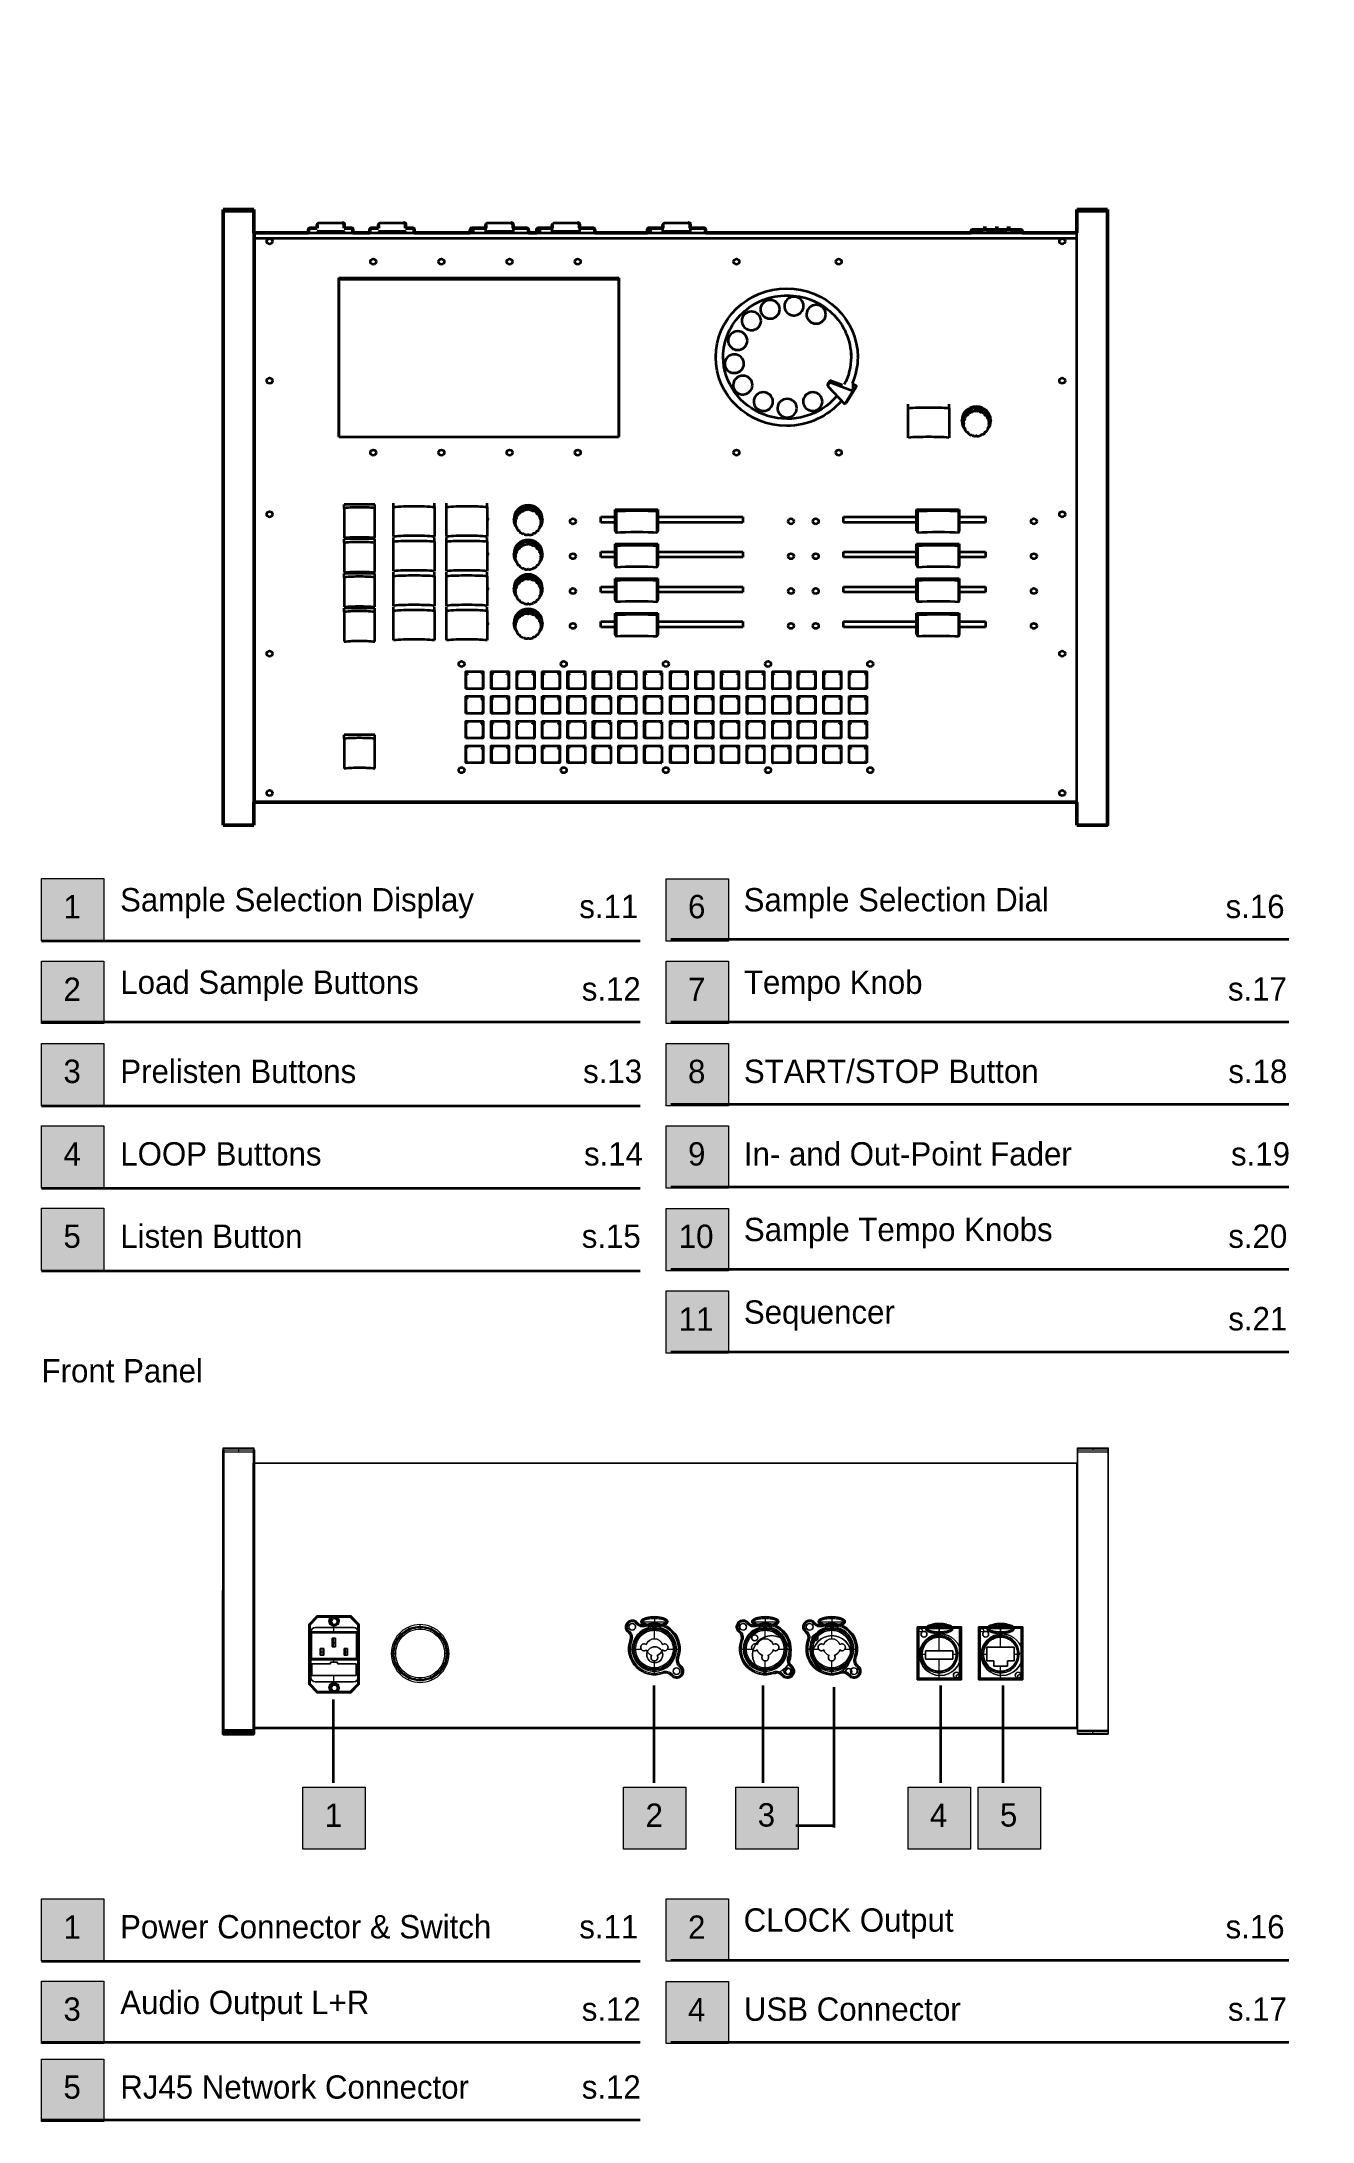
# Model space of a CAD drawing. Header units: inches. Extents: x 25 to 188, y -279 to -12.
import ezdxf

# ---------------------------------------------------------------- set-up
doc = ezdxf.new("R2010")
doc.units = ezdxf.units.IN
doc.header["$MEASUREMENT"] = 0
doc.layers.add('back panel', color=7, linetype='Continuous')
doc.layers.add('front panel', color=7, linetype='Continuous')

# ---------------------------------------------------------------- blocks, each defined once
blk = doc.blocks.new('block 3')
at = {"layer": 'front panel', "color": 7, "lineweight": 50, "true_color": 0xffffff}
for points in [[(52.15, -33.61), (48.21, -33.61)], [(48.21, -112.32), (48.21, -34.12)], [(52.15, -36.63), (52.15, -34.12)], [(161.79, -33.61), (157.85, -33.61)], [(157.85, -36.63), (157.85, -34.12)], [(161.79, -112.32), (161.79, -34.12)], [(52.23, -36.63), (59.18, -36.63)], [(59.18, -36.23), (59.18, -36.63)], [(59.4, -36.01), (60.27, -36.01)], [(60.27, -36.01), (60.27, -35.57)], [(63.77, -35.57), (63.77, -36.01)], [(63.77, -36.01), (64.43, -36.01)], [(64.43, -36.01), (64.65, -36.01)], [(64.87, -36.23), (64.87, -36.63)], [(64.87, -36.63), (67.06, -36.63)], [(67.06, -36.23), (67.06, -36.63)], [(67.27, -36.01), (68.15, -36.01)], [(68.15, -36.01), (68.15, -35.57)], [(71.65, -35.57), (71.65, -36.01)], [(71.65, -36.01), (72.31, -36.01)], [(72.31, -36.01), (72.53, -36.01)], [(72.75, -36.23), (72.75, -36.63)], [(72.75, -36.63), (79.94, -36.63)], [(79.94, -36.63), (79.94, -36.23)], [(81.94, -36.01), (81.94, -35.57)], [(85.44, -35.57), (85.44, -36.01)], [(87.41, -36.23), (87.41, -36.63)], [(87.41, -36.63), (88.48, -36.63)], [(88.48, -36.63), (88.48, -36.23)], [(90.47, -36.01), (90.47, -35.57)], [(93.97, -35.57), (93.97, -36.01)], [(95.94, -36.23), (95.94, -36.63)], [(95.94, -36.63), (102.7, -36.63)], [(102.7, -36.63), (102.7, -36.23)], [(104.7, -36.01), (104.7, -35.57)], [(108.2, -35.57), (108.2, -36.01)], [(110.17, -36.23), (110.17, -36.63)], [(110.17, -36.63), (144.28, -36.63)], [(144.28, -36.45), (144.28, -36.63)], [(144.5, -36.23), (145.47, -36.23)], [(145.47, -36.23), (145.82, -36.23)], [(145.82, -36.01), (146.25, -36.01)], [(145.82, -36.23), (145.82, -36.01)], [(146.25, -36.23), (146.25, -36.01)], [(146.25, -36.23), (147.08, -36.23)], [(147.35, -36.01), (147.79, -36.01)], [(147.35, -36.23), (147.35, -36.01)], [(147.79, -36.23), (147.79, -36.01)], [(148.06, -36.23), (148.88, -36.23)], [(148.88, -36.01), (149.32, -36.01)], [(148.88, -36.23), (148.88, -36.01)], [(149.32, -36.23), (149.32, -36.01)], [(149.32, -36.23), (149.67, -36.23)], [(149.67, -36.23), (150.63, -36.23)], [(150.85, -36.45), (150.85, -36.63)], [(150.85, -36.63), (157.85, -36.63)], [(52.15, -112.32), (52.15, -109.73)], [(52.23, -109.73), (157.85, -109.73)], [(157.85, -112.32), (157.85, -109.73)], [(52.15, -112.66), (48.21, -112.66)], [(161.79, -112.66), (157.85, -112.66)]]:
    blk.add_lwpolyline(points, dxfattribs=at)
at = {"layer": 'front panel', "color": 7, "lineweight": 35, "true_color": 0xffffff}
for points in [[(52.15, -33.61), (48.21, -33.61)], [(52.15, -33.87), (48.21, -33.87)], [(48.21, -112.32), (48.21, -34.12)], [(52.15, -36.63), (52.15, -34.12)], [(161.79, -33.61), (157.85, -33.61)], [(161.79, -33.87), (157.85, -33.87)], [(157.85, -36.63), (157.85, -34.12)], [(161.79, -112.32), (161.79, -34.12)], [(52.15, -109.73), (52.15, -36.63)], [(52.23, -36.63), (52.23, -109.73)], [(52.23, -36.63), (59.18, -36.63)], [(52.23, -37.32), (157.85, -37.32)], [(59.18, -36.23), (59.18, -36.63)], [(59.18, -36.63), (64.87, -36.63)], [(59.4, -36.01), (60.27, -36.01)], [(60.27, -36.01), (60.27, -35.57)], [(63.77, -35.57), (63.77, -36.01)], [(63.77, -36.01), (64.43, -36.01)], [(64.43, -36.01), (64.65, -36.01)], [(64.87, -36.23), (64.87, -36.63)], [(64.87, -36.63), (67.06, -36.63)], [(67.06, -36.23), (67.06, -36.63)], [(67.06, -36.63), (72.75, -36.63)], [(67.27, -36.01), (68.15, -36.01)], [(68.15, -36.01), (68.15, -35.57)], [(71.65, -35.57), (71.65, -36.01)], [(71.65, -36.01), (72.31, -36.01)], [(72.31, -36.01), (72.53, -36.01)], [(72.75, -36.23), (72.75, -36.63)], [(72.75, -36.63), (79.94, -36.63)], [(79.94, -36.63), (79.94, -36.23)], [(79.94, -36.63), (87.41, -36.63)], [(80.38, -36.63), (80.38, -36.23)], [(81.94, -36.01), (81.94, -35.57)], [(81.94, -36.45), (81.94, -36.01)], [(85.44, -35.57), (85.44, -36.01)], [(85.44, -36.01), (85.44, -36.45)], [(87.41, -36.23), (87.41, -36.63)], [(87.41, -36.63), (88.48, -36.63)], [(88.48, -36.63), (88.48, -36.23)], [(88.48, -36.63), (95.94, -36.63)], [(88.91, -36.63), (88.91, -36.23)], [(90.47, -36.01), (90.47, -35.57)], [(90.47, -36.45), (90.47, -36.01)], [(93.97, -35.57), (93.97, -36.01)], [(93.97, -36.01), (93.97, -36.45)], [(95.94, -36.23), (95.94, -36.63)], [(95.94, -36.63), (102.7, -36.63)], [(102.7, -36.63), (102.7, -36.23)], [(102.7, -36.63), (110.17, -36.63)], [(103.14, -36.63), (103.14, -36.23)], [(104.7, -36.01), (104.7, -35.57)], [(104.7, -36.45), (104.7, -36.01)], [(108.2, -35.57), (108.2, -36.01)], [(108.2, -36.01), (108.2, -36.45)], [(110.17, -36.23), (110.17, -36.63)], [(110.17, -36.63), (144.28, -36.63)], [(144.28, -36.45), (144.28, -36.63)], [(144.28, -36.63), (150.85, -36.63)], [(144.5, -36.23), (145.47, -36.23)], [(145.38, -36.45), (145.38, -36.63)], [(145.47, -36.23), (145.82, -36.23)], [(145.82, -36.23), (145.82, -36.01)], [(145.82, -36.01), (146.25, -36.01)], [(145.82, -36.23), (146.25, -36.23)], [(146.25, -36.23), (146.25, -36.01)], [(146.25, -36.23), (147.08, -36.23)], [(147.35, -36.23), (147.35, -36.01)], [(147.35, -36.01), (147.79, -36.01)], [(147.79, -36.23), (147.79, -36.01)], [(148.06, -36.23), (148.88, -36.23)], [(148.88, -36.23), (148.88, -36.01)], [(148.88, -36.01), (149.32, -36.01)], [(148.88, -36.23), (149.32, -36.23)], [(149.32, -36.23), (149.32, -36.01)], [(149.32, -36.23), (149.67, -36.23)], [(149.67, -36.23), (150.63, -36.23)], [(149.76, -36.45), (149.76, -36.63)], [(150.85, -36.45), (150.85, -36.63)], [(150.85, -36.63), (157.85, -36.63)], [(157.85, -109.73), (157.85, -36.63)], [(157.85, -109.73), (157.85, -36.63)], [(63.07, -62.76), (63.07, -42.39)], [(63.07, -42.39), (99.04, -42.39)], [(63.09, -62.87), (63.09, -42.58)], [(63.09, -42.58), (98.98, -42.58)], [(76.6, -40.23), (76.6, -40.23)], [(98.98, -42.58), (98.98, -62.87)], [(99.04, -42.39), (99.04, -62.76)], [(111.47, -52.58), (111.47, -52.41)], [(112.44, -52.57), (112.44, -52.01)], [(128.85, -52.01), (128.85, -52.57)], [(129.71, -52.41), (129.71, -52.58)], [(126.15, -55.56), (125.82, -55.99)], [(126.15, -55.82), (125.82, -56.25)], [(125.82, -55.99), (125.82, -56.25)], [(127.77, -56.18), (126.15, -55.56)], [(126.15, -55.56), (126.15, -55.82)], [(129.09, -56.94), (126.15, -55.82)], [(129.01, -55.96), (129.46, -56.21)], [(129.09, -56), (129.09, -56.94)], [(125.82, -56.25), (128.04, -58.61)], [(127.69, -58.24), (127.61, -58.19)], [(128.04, -58.61), (129.09, -56.94)], [(129.51, -56.41), (128.29, -58.41)], [(136.19, -59.13), (136.19, -58.63)], [(141.44, -59.13), (141.44, -58.63)], [(136.19, -62.93), (136.19, -59.13)], [(141.44, -59.13), (141.44, -62.93)], [(143.08, -60.76), (143.08, -60.7)], [(143.28, -60.68), (143.28, -61.03)], [(143.28, -61.19), (143.28, -61.03)], [(143.35, -60.64), (143.35, -60.29)], [(143.4, -60.13), (143.4, -60.28)], [(143.4, -60.28), (143.4, -60.28)], [(143.4, -60.28), (143.4, -60.28)], [(143.4, -60.28), (143.4, -60.49)], [(143.7, -60.03), (143.7, -59.68)], [(143.82, -59.57), (143.82, -59.92)], [(144.16, -59.69), (144.16, -59.34)], [(144.31, -59.27), (144.31, -59.62)], [(144.86, -59.51), (144.86, -59.15)], [(145.02, -59.15), (145.02, -59.51)], [(145.43, -59.57), (145.43, -59.22)], [(145.59, -59.28), (145.59, -59.63)], [(146.06, -59.92), (146.06, -59.57)], [(146.18, -59.68), (146.18, -60.03)], [(146.42, -60.36), (146.42, -60.01)], [(146.49, -60.15), (146.49, -60.51)], [(146.61, -61.03), (146.61, -60.68)], [(146.61, -61.03), (146.61, -61.19)], [(146.8, -60.7), (146.8, -60.76)], [(63.09, -62.76), (63.07, -62.76)], [(98.98, -62.87), (63.09, -62.87)], [(99.04, -62.76), (98.98, -62.76)], [(143.47, -61.87), (143.47, -61.72)], [(143.82, -62.31), (143.82, -62.2)], [(144.45, -62.65), (144.45, -62.6)], [(145.57, -62.54), (145.57, -62.61)], [(146.06, -62.2), (146.06, -62.31)], [(146.48, -61.59), (146.48, -61.74)], [(94.11, -64.76), (94.11, -64.76)], [(63.75, -71.98), (63.75, -71.49)], [(67.69, -71.49), (63.75, -71.49)], [(63.75, -71.98), (63.75, -75.78)], [(67.69, -71.98), (67.69, -71.49)], [(67.69, -75.78), (67.69, -71.98)], [(70.09, -71.81), (70.09, -71.32)], [(70.09, -75.62), (70.09, -71.81)], [(75.35, -71.81), (75.35, -71.32)], [(75.35, -71.81), (75.35, -75.62)], [(76.88, -71.81), (76.88, -71.32)], [(76.88, -75.62), (76.88, -71.81)], [(82.13, -71.81), (82.13, -71.32)], [(82.13, -71.81), (82.13, -75.62)], [(86.6, -72.37), (86.6, -72.02)], [(86.75, -71.95), (86.75, -72.31)], [(87.3, -72.19), (87.3, -71.84)], [(87.47, -71.84), (87.47, -72.19)], [(87.87, -72.26), (87.87, -71.91)], [(88.03, -71.96), (88.03, -72.31)], [(85.53, -73.44), (85.53, -73.39)], [(85.72, -73.36), (85.72, -73.72)], [(85.72, -73.88), (85.72, -73.72)], [(85.79, -73.32), (85.79, -72.97)], [(85.85, -72.82), (85.85, -73.17)], [(85.91, -74.55), (85.91, -74.41)], [(86.15, -72.72), (86.15, -72.36)], [(86.26, -72.25), (86.26, -72.6)], [(87.87, -72.28), (87.87, -72.26)], [(88.5, -72.6), (88.5, -72.25)], [(88.62, -72.36), (88.62, -72.72)], [(88.86, -73.05), (88.86, -72.69)], [(88.92, -74.27), (88.92, -74.42)], [(88.93, -72.84), (88.93, -73.19)], [(89.05, -73.72), (89.05, -73.36)], [(89.05, -73.72), (89.05, -73.88)], [(89.24, -73.39), (89.24, -73.44)], [(96.7, -73.81), (96.7, -73.1)], [(96.7, -73.1), (98.54, -73.1)], [(98.54, -73.81), (96.7, -73.81)], [(98.54, -72.12), (104.02, -72.12)], [(98.54, -74.87), (98.54, -72.12)], [(98.71, -75.14), (98.71, -72.39)], [(103.93, -72.39), (103.93, -75.14)], [(104.02, -72.12), (104.02, -74.87)], [(104.02, -73.1), (114.94, -73.1)], [(114.94, -73.81), (104.02, -73.81)], [(114.94, -73.1), (114.94, -73.81)], [(127.89, -73.81), (127.89, -73.1)], [(127.89, -73.1), (137.28, -73.1)], [(137.28, -73.81), (127.89, -73.81)], [(137.28, -72.12), (142.75, -72.12)], [(137.28, -74.87), (137.28, -72.12)], [(137.45, -75.14), (137.45, -72.39)], [(142.67, -72.39), (142.67, -75.14)], [(142.75, -72.12), (142.75, -74.87)], [(142.75, -73.1), (146.14, -73.1)], [(146.14, -73.81), (142.75, -73.81)], [(146.14, -73.1), (146.14, -73.81)], [(63.75, -76.42), (63.75, -75.92)], [(67.69, -75.92), (63.75, -75.92)], [(63.75, -76.42), (63.75, -80.22)], [(67.69, -76.42), (67.69, -75.92)], [(67.69, -80.22), (67.69, -76.42)], [(70.09, -76.25), (70.09, -75.75)], [(70.09, -80.06), (70.09, -76.25)], [(75.35, -76.25), (75.35, -75.75)], [(75.35, -76.25), (75.35, -80.06)], [(76.88, -76.25), (76.88, -75.75)], [(76.88, -80.06), (76.88, -76.25)], [(82.13, -76.25), (82.13, -75.75)], [(82.13, -76.25), (82.13, -80.06)], [(85.79, -77.76), (85.79, -77.41)], [(85.85, -77.26), (85.85, -77.41)], [(85.85, -77.41), (85.85, -77.41)], [(85.85, -77.41), (85.85, -77.41)], [(85.85, -77.41), (85.85, -77.61)], [(86.15, -77.16), (86.15, -76.8)], [(86.26, -74.99), (86.26, -74.88)], [(86.26, -76.69), (86.26, -77.04)], [(86.6, -76.81), (86.6, -76.46)], [(86.75, -76.39), (86.75, -76.75)], [(87.3, -76.63), (87.3, -76.28)], [(87.47, -76.28), (87.47, -76.63)], [(87.87, -76.7), (87.87, -76.34)], [(88.03, -76.4), (88.03, -76.75)], [(88.5, -74.88), (88.5, -74.99)], [(88.5, -77.04), (88.5, -76.69)], [(88.62, -76.8), (88.62, -77.16)], [(88.86, -77.48), (88.86, -77.13)], [(88.93, -77.28), (88.93, -77.63)], [(98.54, -76.56), (104.02, -76.56)], [(98.54, -79.31), (98.54, -76.56)], [(98.71, -79.57), (98.71, -76.83)], [(103.93, -76.83), (103.93, -79.58)], [(104.02, -76.56), (104.02, -79.31)], [(137.28, -76.56), (142.75, -76.56)], [(137.28, -79.31), (137.28, -76.56)], [(137.45, -79.57), (137.45, -76.83)], [(142.67, -76.83), (142.67, -79.58)], [(142.75, -76.56), (142.75, -79.31)], [(85.53, -77.88), (85.53, -77.83)], [(85.72, -77.8), (85.72, -78.16)], [(85.72, -78.32), (85.72, -78.16)], [(85.91, -78.99), (85.91, -78.85)], [(86.26, -79.43), (86.26, -79.32)], [(88.5, -79.32), (88.5, -79.43)], [(88.92, -78.71), (88.92, -78.86)], [(89.05, -78.16), (89.05, -77.8)], [(89.05, -78.16), (89.05, -78.32)], [(89.24, -77.83), (89.24, -77.88)], [(96.7, -78.28), (96.7, -77.57)], [(96.7, -77.57), (98.54, -77.57)], [(98.54, -78.28), (96.7, -78.28)], [(104.02, -77.57), (114.94, -77.57)], [(114.94, -78.28), (104.02, -78.28)], [(114.94, -77.57), (114.94, -78.28)], [(127.89, -78.28), (127.89, -77.57)], [(127.89, -77.57), (137.28, -77.57)], [(137.28, -78.28), (127.89, -78.28)], [(142.75, -77.57), (146.14, -77.57)], [(146.14, -78.28), (142.75, -78.28)], [(146.14, -77.57), (146.14, -78.28)], [(63.75, -80.86), (63.75, -80.36)], [(67.69, -80.36), (63.75, -80.36)], [(63.75, -80.86), (63.75, -84.66)], [(67.69, -80.86), (67.69, -80.36)], [(67.69, -84.66), (67.69, -80.86)], [(70.09, -80.69), (70.09, -80.19)], [(70.09, -84.5), (70.09, -80.69)], [(75.35, -80.69), (75.35, -80.19)], [(75.35, -80.69), (75.35, -84.5)], [(76.88, -80.69), (76.88, -80.19)], [(76.88, -84.5), (76.88, -80.69)], [(82.13, -80.69), (82.13, -80.19)], [(82.13, -80.69), (82.13, -84.5)], [(85.53, -82.32), (85.53, -82.27)], [(85.72, -82.24), (85.72, -82.6)], [(85.72, -82.76), (85.72, -82.6)], [(85.79, -82.2), (85.79, -81.85)], [(85.85, -81.7), (85.85, -81.85)], [(85.85, -81.85), (85.85, -81.85)], [(85.85, -81.85), (85.85, -81.85)], [(85.85, -81.85), (85.85, -82.05)], [(86.15, -81.6), (86.15, -81.24)], [(86.26, -81.13), (86.26, -81.48)], [(86.6, -81.25), (86.6, -80.9)], [(86.75, -80.83), (86.75, -81.18)], [(87.3, -81.07), (87.3, -80.71)], [(87.47, -80.71), (87.47, -81.07)], [(87.87, -81.14), (87.87, -80.78)], [(87.87, -81.16), (87.87, -81.14)], [(88.03, -80.84), (88.03, -81.19)], [(88.5, -81.48), (88.5, -81.13)], [(88.62, -81.24), (88.62, -81.6)], [(88.86, -81.92), (88.86, -81.57)], [(88.93, -81.72), (88.93, -82.07)], [(89.05, -82.6), (89.05, -82.24)], [(89.05, -82.6), (89.05, -82.76)], [(89.24, -82.27), (89.24, -82.32)], [(96.7, -82.76), (96.7, -82.05)], [(96.7, -82.05), (98.54, -82.05)], [(98.54, -82.76), (96.7, -82.76)], [(98.54, -81), (104.02, -81)], [(98.54, -83.75), (98.54, -81)], [(98.71, -84.01), (98.71, -81.27)], [(103.93, -81.27), (103.93, -84.02)], [(104.02, -81), (104.02, -83.75)], [(104.02, -82.05), (114.94, -82.05)], [(114.94, -82.76), (104.02, -82.76)], [(114.94, -82.05), (114.94, -82.76)], [(127.89, -82.76), (127.89, -82.05)], [(127.89, -82.05), (137.28, -82.05)], [(137.28, -82.76), (127.89, -82.76)], [(137.28, -83.75), (137.28, -81)], [(137.28, -81), (142.75, -81)], [(137.45, -84.01), (137.45, -81.27)], [(142.67, -81.27), (142.67, -84.02)], [(142.75, -81), (142.75, -83.75)], [(142.75, -82.05), (146.14, -82.05)], [(146.14, -82.76), (142.75, -82.76)], [(146.14, -82.05), (146.14, -82.76)], [(63.75, -85.3), (63.75, -84.8)], [(67.69, -84.8), (63.75, -84.8)], [(63.75, -85.3), (63.75, -89.1)], [(67.69, -85.3), (67.69, -84.8)], [(67.69, -89.1), (67.69, -85.3)], [(70.09, -85.13), (70.09, -84.63)], [(70.09, -88.94), (70.09, -85.13)], [(75.35, -85.13), (75.35, -84.63)], [(75.35, -85.13), (75.35, -88.94)], [(76.88, -85.13), (76.88, -84.63)], [(76.88, -88.94), (76.88, -85.13)], [(82.13, -85.13), (82.13, -84.63)], [(82.13, -85.13), (82.13, -88.94)], [(85.91, -83.43), (85.91, -83.29)], [(86.26, -83.87), (86.26, -83.76)], [(86.6, -85.69), (86.6, -85.34)], [(86.75, -85.27), (86.75, -85.62)], [(86.75, -85.34), (86.75, -85.34)], [(87.3, -85.51), (87.3, -85.15)], [(87.47, -85.15), (87.47, -85.51)], [(87.87, -85.58), (87.87, -85.22)], [(88.03, -85.28), (88.03, -85.63)], [(88.5, -83.76), (88.5, -83.87)], [(88.92, -83.15), (88.92, -83.3)], [(98.54, -85.44), (104.02, -85.44)], [(98.54, -88.19), (98.54, -85.44)], [(104.02, -85.44), (104.02, -88.19)], [(137.28, -88.19), (137.28, -85.44)], [(137.28, -85.44), (142.75, -85.44)], [(142.75, -85.44), (142.75, -88.19)], [(85.53, -86.73), (85.53, -86.71)], [(85.53, -86.76), (85.53, -86.73)], [(85.72, -86.68), (85.72, -87.04)], [(85.72, -87.2), (85.72, -87.04)], [(85.79, -86.64), (85.79, -86.29)], [(85.85, -86.14), (85.85, -86.49)], [(85.91, -87.87), (85.91, -87.72)], [(86.15, -86.04), (86.15, -85.68)], [(86.26, -85.57), (86.26, -85.92)], [(87.87, -85.6), (87.87, -85.58)], [(88.5, -85.92), (88.5, -85.57)], [(88.62, -85.68), (88.62, -86.04)], [(88.86, -86.36), (88.86, -86.01)], [(88.92, -87.59), (88.92, -87.74)], [(88.93, -86.16), (88.93, -86.51)], [(89.05, -87.04), (89.05, -86.68)], [(89.05, -87.04), (89.05, -87.2)], [(89.24, -86.71), (89.24, -86.76)], [(96.7, -87.23), (96.7, -86.52)], [(96.7, -86.52), (98.54, -86.52)], [(98.54, -87.23), (96.7, -87.23)], [(98.71, -88.45), (98.71, -85.71)], [(103.93, -85.71), (103.93, -88.46)], [(104.02, -86.52), (114.94, -86.52)], [(114.94, -87.23), (104.02, -87.23)], [(114.94, -86.52), (114.94, -87.23)], [(127.89, -87.23), (127.89, -86.52)], [(127.89, -86.52), (137.28, -86.52)], [(137.28, -87.23), (127.89, -87.23)], [(137.45, -88.45), (137.45, -85.71)], [(142.67, -85.71), (142.67, -88.46)], [(142.75, -86.52), (146.14, -86.52)], [(146.14, -87.23), (142.75, -87.23)], [(146.14, -86.52), (146.14, -87.23)], [(86.26, -88.31), (86.26, -88.2)], [(88.5, -88.2), (88.5, -88.31)], [(79.36, -95.1), (79.36, -92.99)], [(79.38, -93.06), (79.38, -95.17)], [(79.4, -92.95), (81.58, -92.95)], [(81.57, -93.06), (81.57, -95.17)], [(81.62, -92.99), (81.62, -95.1)], [(82.64, -95.1), (82.64, -92.99)], [(82.67, -92.95), (84.86, -92.95)], [(82.67, -93.06), (82.67, -95.17)], [(84.86, -93.06), (84.86, -95.17)], [(84.9, -92.99), (84.9, -95.1)], [(85.92, -95.1), (85.92, -92.99)], [(85.95, -93.06), (85.95, -92.95)], [(85.95, -93.06), (85.95, -95.17)], [(85.96, -92.95), (88.15, -92.95)], [(88.14, -93.06), (88.14, -92.95)], [(88.14, -93.06), (88.14, -95.17)], [(88.18, -92.99), (88.18, -95.1)], [(89.2, -95.1), (89.2, -92.99)], [(89.23, -92.95), (91.42, -92.95)], [(89.23, -93.06), (89.23, -95.17)], [(91.42, -93.06), (91.42, -95.17)], [(91.46, -92.99), (91.46, -95.1)], [(92.43, -95.1), (92.43, -92.99)], [(92.47, -92.95), (94.66, -92.95)], [(92.52, -93.06), (92.52, -95.17)], [(94.7, -93.06), (94.7, -95.17)], [(95.71, -95.1), (95.71, -92.99)], [(95.75, -92.95), (97.94, -92.95)], [(95.8, -93.06), (95.8, -95.17)], [(97.99, -93.06), (97.99, -95.17)], [(98.99, -95.1), (98.99, -92.99)], [(99.03, -92.95), (101.22, -92.95)], [(99.08, -93.06), (99.08, -95.17)], [(101.27, -93.06), (101.27, -95.17)], [(102.27, -95.1), (102.27, -92.99)], [(102.31, -92.95), (104.5, -92.95)], [(102.36, -93.06), (102.36, -92.95)], [(102.36, -95.17), (102.36, -93.06)], [(104.55, -93.06), (104.55, -95.17)], [(105.61, -95.1), (105.61, -92.99)], [(105.65, -92.95), (107.83, -92.95)], [(105.65, -93.06), (105.65, -95.17)], [(107.84, -93.06), (107.84, -95.17)], [(107.87, -92.99), (107.87, -95.1)], [(108.89, -95.1), (108.89, -92.99)], [(108.92, -92.95), (111.11, -92.95)], [(108.93, -93.06), (108.93, -95.17)], [(111.12, -93.06), (111.12, -95.17)], [(111.15, -92.99), (111.15, -95.1)], [(112.17, -95.1), (112.17, -92.99)], [(112.21, -92.95), (114.4, -92.95)], [(112.21, -93.06), (112.21, -95.17)], [(114.4, -93.06), (114.4, -95.17)], [(114.43, -92.99), (114.43, -95.1)], [(115.45, -95.1), (115.45, -92.99)], [(115.49, -92.95), (117.67, -92.95)], [(115.5, -93.06), (115.5, -95.17)], [(117.68, -93.06), (117.68, -95.17)], [(117.71, -92.99), (117.71, -95.1)], [(118.76, -95.1), (118.76, -92.99)], [(118.78, -93.06), (118.78, -95.17)], [(118.8, -92.95), (120.99, -92.95)], [(120.97, -93.06), (120.97, -95.17)], [(121.03, -92.99), (121.03, -95.1)], [(122.04, -95.1), (122.04, -92.99)], [(122.06, -93.06), (122.06, -92.96)], [(122.06, -93.06), (122.06, -95.17)], [(122.08, -92.95), (124.27, -92.95)], [(124.25, -93.06), (124.25, -92.95)], [(124.25, -93.06), (124.25, -95.17)], [(124.31, -92.99), (124.31, -95.1)], [(125.32, -95.1), (125.32, -92.99)], [(125.34, -93.06), (125.34, -95.17)], [(125.36, -92.95), (127.55, -92.95)], [(127.53, -93.06), (127.53, -95.17)], [(127.59, -92.99), (127.59, -95.1)], [(128.6, -95.1), (128.6, -92.99)], [(128.63, -93.06), (128.63, -95.17)], [(128.64, -92.95), (130.83, -92.95)], [(130.82, -93.06), (130.82, -95.17)], [(130.87, -92.99), (130.87, -95.1)], [(81.57, -95.18), (79.39, -95.18)], [(79.4, -96.12), (81.58, -96.12)], [(81.58, -95.14), (81.57, -95.14)], [(84.85, -95.18), (82.67, -95.18)], [(82.67, -96.12), (84.86, -96.12)], [(84.86, -95.14), (84.86, -95.14)], [(88.13, -95.18), (85.96, -95.18)], [(85.96, -96.12), (88.15, -96.12)], [(88.15, -95.14), (88.14, -95.14)], [(89.23, -96.12), (91.42, -96.12)], [(91.41, -95.18), (89.24, -95.18)], [(91.42, -95.14), (91.42, -95.14)], [(92.52, -95.14), (92.47, -95.14)], [(92.47, -96.12), (94.66, -96.12)], [(94.7, -95.18), (92.52, -95.18)], [(92.52, -96.23), (92.52, -96.12)], [(95.8, -95.14), (95.75, -95.14)], [(95.75, -96.12), (97.94, -96.12)], [(95.8, -96.23), (95.8, -96.12)], [(97.98, -95.18), (95.81, -95.18)], [(99.08, -95.14), (99.03, -95.14)], [(99.03, -96.12), (101.22, -96.12)], [(99.08, -96.23), (99.08, -96.12)], [(101.26, -95.18), (99.09, -95.18)], [(102.36, -95.14), (102.31, -95.14)], [(102.31, -96.12), (104.5, -96.12)], [(104.55, -95.18), (102.37, -95.18)], [(105.65, -95.14), (105.65, -95.14)], [(107.83, -95.18), (105.65, -95.18)], [(105.65, -96.12), (107.83, -96.12)], [(107.83, -94.98), (107.83, -95.11), (107.83, -95.14)], [(108.93, -95.14), (108.92, -95.14)], [(108.92, -96.12), (111.11, -96.12)], [(111.11, -95.18), (108.94, -95.18)], [(112.21, -95.14), (112.21, -95.14)], [(112.21, -96.12), (114.4, -96.12)], [(114.39, -95.18), (112.22, -95.18)], [(115.5, -95.14), (115.49, -95.14)], [(115.49, -96.12), (117.67, -96.12)], [(117.68, -95.18), (115.5, -95.18)], [(120.96, -95.18), (118.79, -95.18)], [(118.8, -96.12), (120.99, -96.12)], [(120.99, -95.14), (120.97, -95.14)], [(124.24, -95.18), (122.07, -95.18)], [(122.08, -96.12), (124.27, -96.12)], [(124.27, -95.14), (124.25, -95.14)], [(127.53, -95.18), (125.35, -95.18)], [(125.36, -96.12), (127.55, -96.12)], [(127.55, -95.14), (127.53, -95.14)], [(130.81, -95.18), (128.63, -95.18)], [(128.64, -96.12), (130.83, -96.12)], [(130.83, -95.14), (130.82, -95.14)], [(79.36, -98.28), (79.36, -96.16)], [(79.38, -96.23), (79.38, -98.34)], [(81.57, -98.35), (79.39, -98.35)], [(81.57, -96.23), (81.57, -98.34)], [(81.58, -98.31), (81.57, -98.31)], [(81.62, -96.16), (81.62, -98.28)], [(82.64, -98.28), (82.64, -96.16)], [(82.67, -96.23), (82.67, -98.34)], [(84.85, -98.35), (82.67, -98.35)], [(84.86, -96.23), (84.86, -98.34)], [(84.86, -98.31), (84.86, -98.31)], [(84.9, -96.16), (84.9, -98.28)], [(85.92, -98.28), (85.92, -96.16)], [(85.95, -96.23), (85.95, -98.34)], [(88.13, -98.35), (85.96, -98.35)], [(88.14, -96.23), (88.14, -98.34)], [(88.15, -98.31), (88.14, -98.31)], [(88.18, -96.16), (88.18, -98.28)], [(89.2, -98.28), (89.2, -96.16)], [(89.23, -96.23), (89.23, -98.34)], [(91.41, -98.35), (89.24, -98.35)], [(91.42, -96.23), (91.42, -98.34)], [(91.42, -98.31), (91.42, -98.31)], [(91.46, -96.16), (91.46, -98.28)], [(92.43, -98.28), (92.43, -96.16)], [(92.52, -98.31), (92.47, -98.31)], [(92.52, -96.23), (92.52, -98.34)], [(94.7, -98.35), (92.52, -98.35)], [(94.7, -96.23), (94.7, -98.34)], [(95.71, -98.28), (95.71, -96.16)], [(95.8, -98.31), (95.75, -98.31)], [(95.8, -96.23), (95.8, -98.34)], [(97.98, -98.35), (95.81, -98.35)], [(97.99, -96.23), (97.99, -98.34)], [(98.99, -98.28), (98.99, -96.16)], [(99.08, -98.31), (99.03, -98.31)], [(99.08, -96.23), (99.08, -98.34)], [(101.26, -98.35), (99.09, -98.35)], [(101.27, -96.23), (101.27, -98.34)], [(102.27, -98.28), (102.27, -96.16)], [(102.36, -98.31), (102.31, -98.31)], [(102.36, -96.23), (102.36, -98.34)], [(104.55, -98.35), (102.37, -98.35)], [(104.55, -96.23), (104.55, -98.34)], [(105.61, -98.28), (105.61, -96.16)], [(105.65, -96.23), (105.65, -98.34)], [(105.65, -98.31), (105.65, -98.31)], [(107.83, -98.35), (105.65, -98.35)], [(107.83, -98.15), (107.83, -98.28), (107.83, -98.31)], [(107.84, -96.23), (107.84, -98.34)], [(107.87, -96.16), (107.87, -98.28)], [(108.89, -98.28), (108.89, -96.16)], [(108.93, -98.31), (108.92, -98.31)], [(108.93, -96.23), (108.93, -98.34)], [(111.11, -98.35), (108.94, -98.35)], [(111.12, -96.23), (111.12, -98.34)], [(111.15, -96.16), (111.15, -98.28)], [(112.17, -98.28), (112.17, -96.16)], [(112.21, -96.23), (112.21, -98.34)], [(112.21, -98.31), (112.21, -98.31)], [(114.39, -98.35), (112.22, -98.35)], [(114.4, -96.23), (114.4, -98.34)], [(114.43, -96.16), (114.43, -98.28)], [(115.45, -98.28), (115.45, -96.16)], [(115.5, -98.31), (115.49, -98.31)], [(115.5, -96.23), (115.5, -98.34)], [(117.68, -98.35), (115.5, -98.35)], [(117.68, -96.23), (117.68, -98.34)], [(117.71, -96.16), (117.71, -98.28)], [(118.76, -98.28), (118.76, -96.16)], [(118.78, -96.23), (118.78, -98.34)], [(120.96, -98.35), (118.79, -98.35)], [(120.97, -96.23), (120.97, -98.34)], [(120.99, -98.31), (120.97, -98.31)], [(121.03, -96.16), (121.03, -98.28)], [(122.04, -98.28), (122.04, -96.16)], [(122.06, -96.23), (122.06, -98.34)], [(124.24, -98.35), (122.07, -98.35)], [(124.25, -96.23), (124.25, -98.34)], [(124.27, -98.31), (124.25, -98.31)], [(124.31, -96.16), (124.31, -98.28)], [(125.32, -98.28), (125.32, -96.16)], [(125.34, -98.34), (125.34, -96.23)], [(127.53, -98.35), (125.35, -98.35)], [(127.53, -96.23), (127.53, -98.34)], [(127.55, -98.31), (127.53, -98.31)], [(127.59, -96.16), (127.59, -98.28)], [(128.6, -98.28), (128.6, -96.16)], [(128.63, -96.23), (128.63, -98.34)], [(130.81, -98.35), (128.63, -98.35)], [(130.82, -96.23), (130.82, -98.34)], [(130.83, -98.31), (130.82, -98.31)], [(130.87, -96.16), (130.87, -98.28)], [(63.75, -101.57), (63.75, -101.08)], [(67.69, -101.08), (63.75, -101.08)], [(67.69, -101.57), (67.69, -101.08)], [(79.36, -101.45), (79.36, -99.33)], [(79.38, -99.4), (79.38, -99.3)], [(79.38, -99.4), (79.38, -101.51)], [(79.4, -99.3), (81.58, -99.3)], [(81.57, -99.4), (81.57, -99.3)], [(81.57, -99.4), (81.57, -101.51)], [(81.62, -99.33), (81.62, -101.45)], [(82.64, -101.45), (82.64, -99.33)], [(82.67, -99.3), (84.86, -99.3)], [(82.67, -99.4), (82.67, -99.3)], [(82.67, -99.4), (82.67, -101.51)], [(84.86, -99.4), (84.86, -99.3)], [(84.86, -99.4), (84.86, -101.51)], [(84.9, -99.33), (84.9, -101.45)], [(85.92, -101.45), (85.92, -99.33)], [(85.95, -99.4), (85.95, -99.3)], [(85.95, -101.51), (85.95, -99.4)], [(85.96, -99.3), (88.15, -99.3)], [(88.14, -99.4), (88.14, -99.3)], [(88.14, -99.4), (88.14, -101.51)], [(88.18, -99.33), (88.18, -101.45)], [(89.2, -101.45), (89.2, -99.33)], [(89.23, -99.3), (91.42, -99.3)], [(89.23, -99.4), (89.23, -99.3)], [(89.23, -101.51), (89.23, -99.4)], [(91.42, -99.4), (91.42, -99.3)], [(91.42, -99.4), (91.42, -101.51)], [(91.46, -99.33), (91.46, -101.45)], [(92.43, -101.45), (92.43, -99.33)], [(92.47, -99.3), (94.66, -99.3)], [(92.52, -101.51), (92.52, -99.4)], [(94.7, -99.4), (94.7, -101.51)], [(95.71, -101.45), (95.71, -99.33)], [(95.75, -99.3), (97.94, -99.3)], [(95.8, -99.4), (95.8, -101.51)], [(97.99, -99.4), (97.99, -101.51)], [(98.99, -101.45), (98.99, -99.33)], [(99.03, -99.3), (101.22, -99.3)], [(99.08, -99.4), (99.08, -101.51)], [(101.27, -99.4), (101.27, -101.51)], [(102.27, -101.45), (102.27, -99.33)], [(102.31, -99.3), (104.5, -99.3)], [(102.36, -99.4), (102.36, -101.51)], [(104.55, -99.4), (104.55, -101.51)], [(105.61, -101.45), (105.61, -99.33)], [(105.65, -99.3), (107.83, -99.3)], [(105.65, -101.51), (105.65, -99.4)], [(107.83, -101.32), (107.83, -101.45), (107.83, -101.48)], [(107.84, -99.4), (107.84, -101.51)], [(107.87, -99.33), (107.87, -101.45)], [(108.89, -101.45), (108.89, -99.33)], [(108.92, -99.3), (111.11, -99.3)], [(108.93, -99.4), (108.93, -101.51)], [(111.12, -99.4), (111.12, -101.51)], [(111.15, -99.33), (111.15, -101.45)], [(112.17, -101.45), (112.17, -99.33)], [(112.21, -99.3), (114.4, -99.3)], [(112.21, -101.51), (112.21, -99.4)], [(114.4, -99.4), (114.4, -101.51)], [(114.43, -99.33), (114.43, -101.45)], [(115.45, -101.45), (115.45, -99.33)], [(115.49, -99.3), (117.67, -99.3)], [(115.5, -101.51), (115.5, -99.4)], [(117.68, -99.4), (117.68, -101.51)], [(117.71, -99.33), (117.71, -101.45)], [(118.76, -101.45), (118.76, -99.33)], [(118.78, -99.4), (118.78, -99.3)], [(118.78, -99.4), (118.78, -101.51)], [(118.8, -99.3), (120.99, -99.3)], [(120.97, -99.4), (120.97, -99.3)], [(120.97, -99.4), (120.97, -101.51)], [(121.03, -99.33), (121.03, -101.45)], [(122.04, -101.45), (122.04, -99.33)], [(122.06, -99.4), (122.06, -101.51)], [(122.08, -99.3), (124.27, -99.3)], [(124.25, -99.4), (124.25, -101.51)], [(124.31, -99.33), (124.31, -101.45)], [(125.32, -101.45), (125.32, -99.33)], [(125.34, -99.4), (125.34, -99.3)], [(125.34, -99.4), (125.34, -101.51)], [(125.36, -99.3), (127.55, -99.3)], [(127.53, -99.4), (127.53, -99.3)], [(127.53, -99.4), (127.53, -101.51)], [(127.59, -99.33), (127.59, -101.45)], [(128.6, -101.45), (128.6, -99.33)], [(128.63, -99.4), (128.63, -99.3)], [(128.63, -99.4), (128.63, -101.51)], [(128.64, -99.3), (130.83, -99.3)], [(130.82, -99.4), (130.82, -99.3)], [(130.82, -99.4), (130.82, -101.51)], [(130.87, -99.33), (130.87, -101.45)], [(63.75, -101.57), (63.75, -105.38)], [(67.69, -105.38), (67.69, -101.57)], [(79.36, -104.62), (79.36, -102.5)], [(79.38, -102.57), (79.38, -104.68)], [(81.57, -101.52), (79.39, -101.52)], [(79.4, -102.47), (81.58, -102.47)], [(81.58, -101.48), (81.57, -101.48)], [(81.57, -102.57), (81.57, -104.68)], [(81.62, -102.5), (81.62, -104.62)], [(82.64, -104.62), (82.64, -102.5)], [(84.85, -101.52), (82.67, -101.52)], [(82.67, -102.47), (84.86, -102.47)], [(82.67, -102.57), (82.67, -102.47)], [(82.67, -102.57), (82.67, -104.68)], [(84.86, -101.48), (84.86, -101.48)], [(84.86, -102.57), (84.86, -102.47)], [(84.86, -102.57), (84.86, -104.68)], [(84.9, -102.5), (84.9, -104.62)], [(85.92, -104.62), (85.92, -102.5)], [(85.95, -104.68), (85.95, -102.57)], [(88.13, -101.52), (85.96, -101.52)], [(85.96, -102.47), (88.15, -102.47)], [(88.15, -101.48), (88.14, -101.48)], [(88.14, -102.57), (88.14, -104.68)], [(88.18, -102.5), (88.18, -104.62)], [(89.2, -104.62), (89.2, -102.5)], [(89.23, -102.47), (91.42, -102.47)], [(89.23, -104.68), (89.23, -102.57)], [(91.41, -101.52), (89.24, -101.52)], [(91.42, -101.48), (91.42, -101.48)], [(91.42, -102.57), (91.42, -104.68)], [(91.46, -102.5), (91.46, -104.62)], [(92.43, -104.62), (92.43, -102.5)], [(92.52, -101.48), (92.47, -101.48)], [(92.47, -102.47), (94.66, -102.47)], [(94.7, -101.52), (92.52, -101.52)], [(92.52, -104.68), (92.52, -102.57)], [(94.7, -102.57), (94.7, -104.68)], [(95.71, -104.62), (95.71, -102.5)], [(95.8, -101.48), (95.75, -101.48)], [(95.75, -102.47), (97.94, -102.47)], [(95.8, -102.57), (95.8, -104.68)], [(97.98, -101.52), (95.81, -101.52)], [(97.99, -102.57), (97.99, -104.68)], [(98.99, -104.62), (98.99, -102.5)], [(99.08, -101.48), (99.03, -101.48)], [(99.03, -102.47), (101.22, -102.47)], [(99.08, -104.68), (99.08, -102.57)], [(101.26, -101.52), (99.09, -101.52)], [(101.27, -102.57), (101.27, -104.68)], [(102.27, -104.62), (102.27, -102.5)], [(102.36, -101.48), (102.31, -101.48)], [(102.31, -102.47), (104.5, -102.47)], [(102.36, -104.68), (102.36, -102.57)], [(104.55, -101.52), (102.37, -101.52)], [(104.55, -102.57), (104.55, -104.68)], [(105.61, -104.62), (105.61, -102.5)], [(105.65, -101.48), (105.65, -101.48)], [(107.83, -101.52), (105.65, -101.52)], [(105.65, -102.47), (107.83, -102.47)], [(105.65, -102.57), (105.65, -102.47)], [(105.65, -102.57), (105.65, -104.68)], [(107.84, -102.57), (107.84, -102.47)], [(107.84, -102.57), (107.84, -104.68)], [(107.87, -102.5), (107.87, -104.62)], [(108.89, -104.62), (108.89, -102.5)], [(108.93, -101.48), (108.92, -101.48)], [(108.92, -102.47), (111.11, -102.47)], [(108.93, -102.57), (108.93, -102.47)], [(108.93, -104.68), (108.93, -102.57)], [(111.11, -101.52), (108.94, -101.52)], [(111.12, -102.57), (111.12, -102.47)], [(111.12, -102.57), (111.12, -104.68)], [(111.15, -102.5), (111.15, -104.62)], [(112.17, -104.62), (112.17, -102.5)], [(112.21, -101.48), (112.21, -101.48)], [(112.21, -102.47), (114.4, -102.47)], [(112.21, -104.68), (112.21, -102.57)], [(114.39, -101.52), (112.22, -101.52)], [(114.4, -102.57), (114.4, -104.68)], [(114.43, -102.5), (114.43, -104.62)], [(115.45, -104.62), (115.45, -102.5)], [(115.5, -101.48), (115.49, -101.48)], [(115.49, -102.47), (117.67, -102.47)], [(117.68, -101.52), (115.5, -101.52)], [(115.5, -104.68), (115.5, -102.57)], [(117.68, -102.57), (117.68, -104.68)], [(117.71, -102.5), (117.71, -104.62)], [(118.76, -104.62), (118.76, -102.5)], [(118.78, -102.57), (118.78, -102.47)], [(118.78, -104.68), (118.78, -102.57)], [(120.96, -101.52), (118.79, -101.52)], [(118.8, -102.47), (120.99, -102.47)], [(120.99, -101.48), (120.97, -101.48)], [(120.97, -102.57), (120.97, -102.47)], [(120.97, -102.57), (120.97, -104.68)], [(121.03, -102.5), (121.03, -104.62)], [(122.04, -104.62), (122.04, -102.5)], [(122.06, -104.68), (122.06, -102.57)], [(124.24, -101.52), (122.07, -101.52)], [(122.08, -102.47), (124.27, -102.47)], [(124.27, -101.48), (124.25, -101.48)], [(124.25, -102.57), (124.25, -104.68)], [(124.31, -102.5), (124.31, -104.62)], [(125.32, -104.62), (125.32, -102.5)], [(125.34, -102.57), (125.34, -102.47)], [(125.34, -104.68), (125.34, -102.57)], [(127.53, -101.52), (125.35, -101.52)], [(125.36, -102.47), (127.55, -102.47)], [(127.55, -101.48), (127.53, -101.48)], [(127.53, -102.57), (127.53, -102.47)], [(127.53, -102.57), (127.53, -104.68)], [(127.59, -102.5), (127.59, -104.62)], [(128.6, -104.62), (128.6, -102.5)], [(130.81, -101.52), (128.63, -101.52)], [(128.63, -104.68), (128.63, -102.57)], [(128.64, -102.47), (130.83, -102.47)], [(130.83, -101.48), (130.82, -101.48)], [(130.82, -102.57), (130.82, -104.68)], [(130.87, -102.5), (130.87, -104.62)], [(81.57, -104.69), (79.39, -104.69)], [(81.58, -104.65), (81.57, -104.65)], [(84.85, -104.69), (82.67, -104.69)], [(84.86, -104.65), (84.86, -104.65)], [(88.13, -104.69), (85.96, -104.69)], [(88.15, -104.65), (88.14, -104.65)], [(91.41, -104.69), (89.24, -104.69)], [(91.42, -104.65), (91.42, -104.65)], [(92.52, -104.65), (92.47, -104.65)], [(94.7, -104.69), (92.52, -104.69)], [(95.8, -104.65), (95.75, -104.65)], [(97.98, -104.69), (95.81, -104.69)], [(99.08, -104.65), (99.03, -104.65)], [(101.26, -104.69), (99.09, -104.69)], [(102.36, -104.65), (102.31, -104.65)], [(104.55, -104.69), (102.37, -104.69)], [(105.65, -104.65), (105.65, -104.65)], [(107.83, -104.69), (105.65, -104.69)], [(108.93, -104.65), (108.92, -104.65)], [(111.11, -104.69), (108.94, -104.69)], [(112.21, -104.65), (112.21, -104.65)], [(114.39, -104.69), (112.22, -104.69)], [(115.5, -104.65), (115.49, -104.65)], [(117.68, -104.69), (115.5, -104.69)], [(120.96, -104.69), (118.79, -104.69)], [(120.99, -104.65), (120.97, -104.65)], [(124.24, -104.69), (122.07, -104.69)], [(124.27, -104.65), (124.25, -104.65)], [(127.53, -104.69), (125.35, -104.69)], [(127.55, -104.65), (127.53, -104.65)], [(130.81, -104.69), (128.63, -104.69)], [(130.83, -104.65), (130.82, -104.65)], [(156.33, -108.47), (156.33, -108.47)], [(52.15, -112.32), (52.15, -109.73)], [(52.23, -109.73), (157.85, -109.73)], [(157.85, -112.32), (157.85, -109.73)], [(52.15, -112.66), (48.21, -112.66)], [(161.79, -112.66), (157.85, -112.66)]]:
    blk.add_lwpolyline(points, dxfattribs=at)
at = {"layer": 'front panel', "color": 168, "lineweight": 50, "true_color": 0x0b0b0c}
for points in [[(52.15, -36.63), (52.23, -36.63)], [(157.85, -36.63), (157.85, -36.63)], [(52.15, -109.73), (52.23, -109.73)], [(157.85, -109.73), (157.85, -109.73)]]:
    blk.add_lwpolyline(points, dxfattribs=at)
at = {"layer": 'front panel', "color": 168, "lineweight": 35, "true_color": 0x0b0b0c}
for points in [[(52.15, -36.63), (52.23, -36.63)], [(52.15, -36.87), (52.23, -36.87)], [(157.85, -36.63), (157.85, -36.63)], [(157.85, -36.87), (157.85, -36.87)], [(52.15, -109.73), (52.23, -109.73)], [(157.85, -109.73), (157.85, -109.73)]]:
    blk.add_lwpolyline(points, dxfattribs=at)
at = {"layer": 'front panel', "color": 7, "lineweight": 50, "true_color": 0xffffff}
for points, knots in [([(48.21, -33.87), (48.21, -33.83), (48.21, -33.78), (48.21, -33.74), (48.21, -33.72), (48.21, -33.7), (48.21, -33.68), (48.21, -33.67), (48.21, -33.66), (48.21, -33.65), (48.21, -33.64), (48.21, -33.63), (48.21, -33.62), (48.21, -33.62), (48.21, -33.62), (48.21, -33.62), (48.21, -33.62), (48.21, -33.61), (48.21, -33.61)], [0, 0, 0, 0, 1, 1, 1, 2, 2, 2, 3, 3, 3, 4, 4, 4, 5, 5, 5, 6, 6, 6, 6]), ([(52.15, -33.87), (52.15, -33.83), (52.15, -33.78), (52.15, -33.74), (52.15, -33.72), (52.15, -33.7), (52.15, -33.68), (52.15, -33.67), (52.15, -33.66), (52.15, -33.65), (52.15, -33.64), (52.15, -33.63), (52.15, -33.62), (52.15, -33.62), (52.15, -33.62), (52.15, -33.62), (52.15, -33.62), (52.15, -33.61), (52.15, -33.61)], [0, 0, 0, 0, 1, 1, 1, 2, 2, 2, 3, 3, 3, 4, 4, 4, 5, 5, 5, 6, 6, 6, 6]), ([(157.85, -33.87), (157.85, -33.83), (157.85, -33.78), (157.85, -33.74), (157.85, -33.72), (157.85, -33.7), (157.85, -33.68), (157.85, -33.67), (157.85, -33.66), (157.85, -33.65), (157.85, -33.64), (157.85, -33.63), (157.85, -33.62), (157.85, -33.62), (157.85, -33.62), (157.85, -33.62), (157.85, -33.62), (157.85, -33.61), (157.85, -33.61), (157.85, -33.61), (157.85, -33.61), (157.85, -33.61)], [0, 0, 0, 0, 1, 1, 1, 2, 2, 2, 3, 3, 3, 4, 4, 4, 5, 5, 5, 6, 6, 6, 7, 7, 7, 7]), ([(59.18, -36.23), (59.18, -36.21), (59.18, -36.2), (59.18, -36.19), (59.18, -36.18), (59.18, -36.17), (59.19, -36.16), (59.19, -36.14), (59.2, -36.13), (59.2, -36.12), (59.21, -36.11), (59.22, -36.1), (59.23, -36.09), (59.24, -36.08), (59.25, -36.07), (59.26, -36.06), (59.27, -36.05), (59.28, -36.04), (59.29, -36.04), (59.3, -36.03), (59.31, -36.02), (59.32, -36.02), (59.34, -36.02), (59.35, -36.01), (59.36, -36.01), (59.37, -36.01), (59.38, -36.01), (59.4, -36.01)], [0, 0, 0, 0, 1, 1, 1, 2, 2, 2, 3, 3, 3, 4, 4, 4, 5, 5, 5, 6, 6, 6, 7, 7, 7, 8, 8, 8, 9, 9, 9, 9]), ([(63.55, -35.35), (63.55, -35.35), (63.57, -35.35), (63.57, -35.35), (63.58, -35.35), (63.58, -35.35), (63.59, -35.35), (63.6, -35.36), (63.6, -35.36), (63.61, -35.36), (63.62, -35.36), (63.62, -35.36), (63.62, -35.36), (63.63, -35.36), (63.63, -35.36), (63.63, -35.37), (63.66, -35.38), (63.69, -35.39), (63.71, -35.42), (63.73, -35.44), (63.75, -35.46), (63.76, -35.49), (63.77, -35.52), (63.77, -35.54), (63.77, -35.57)], [0, 0, 0, 0, 1, 1, 1, 2, 2, 2, 3, 3, 3, 4, 4, 4, 5, 5, 5, 6, 6, 6, 7, 7, 7, 8, 8, 8, 8]), ([(64.65, -36.01), (64.66, -36.01), (64.67, -36.01), (64.68, -36.01), (64.7, -36.01), (64.71, -36.02), (64.72, -36.02), (64.73, -36.02), (64.74, -36.03), (64.76, -36.04), (64.77, -36.04), (64.78, -36.05), (64.79, -36.06), (64.8, -36.07), (64.81, -36.08), (64.82, -36.09), (64.82, -36.1), (64.83, -36.11), (64.84, -36.12), (64.85, -36.13), (64.85, -36.14), (64.85, -36.16), (64.86, -36.17), (64.86, -36.18), (64.86, -36.19), (64.87, -36.2), (64.87, -36.21), (64.87, -36.23)], [0, 0, 0, 0, 1, 1, 1, 2, 2, 2, 3, 3, 3, 4, 4, 4, 5, 5, 5, 6, 6, 6, 7, 7, 7, 8, 8, 8, 9, 9, 9, 9]), ([(67.06, -36.23), (67.06, -36.21), (67.06, -36.2), (67.06, -36.19), (67.06, -36.18), (67.06, -36.17), (67.07, -36.16), (67.07, -36.14), (67.08, -36.13), (67.08, -36.12), (67.09, -36.11), (67.1, -36.1), (67.11, -36.09), (67.11, -36.08), (67.12, -36.07), (67.13, -36.06), (67.14, -36.05), (67.16, -36.04), (67.17, -36.04), (67.18, -36.03), (67.19, -36.02), (67.2, -36.02), (67.21, -36.02), (67.23, -36.01), (67.24, -36.01), (67.25, -36.01), (67.26, -36.01), (67.27, -36.01)], [0, 0, 0, 0, 1, 1, 1, 2, 2, 2, 3, 3, 3, 4, 4, 4, 5, 5, 5, 6, 6, 6, 7, 7, 7, 8, 8, 8, 9, 9, 9, 9]), ([(71.43, -35.35), (71.44, -35.35), (71.44, -35.35), (71.45, -35.35), (71.45, -35.35), (71.45, -35.35), (71.45, -35.35), (71.46, -35.35), (71.46, -35.35), (71.47, -35.35), (71.47, -35.36), (71.48, -35.36), (71.49, -35.36), (71.49, -35.36), (71.5, -35.36), (71.5, -35.36), (71.5, -35.36), (71.51, -35.36), (71.51, -35.37), (71.54, -35.38), (71.57, -35.39), (71.59, -35.42), (71.61, -35.44), (71.63, -35.46), (71.64, -35.49), (71.65, -35.52), (71.65, -35.54), (71.65, -35.57)], [0, 0, 0, 0, 1, 1, 1, 2, 2, 2, 3, 3, 3, 4, 4, 4, 5, 5, 5, 6, 6, 6, 7, 7, 7, 8, 8, 8, 9, 9, 9, 9]), ([(72.53, -36.01), (72.54, -36.01), (72.55, -36.01), (72.56, -36.01), (72.57, -36.01), (72.59, -36.02), (72.6, -36.02), (72.61, -36.02), (72.62, -36.03), (72.63, -36.04), (72.65, -36.04), (72.66, -36.05), (72.67, -36.06), (72.68, -36.07), (72.69, -36.08), (72.7, -36.09), (72.7, -36.1), (72.71, -36.11), (72.72, -36.12), (72.72, -36.13), (72.73, -36.14), (72.73, -36.16), (72.74, -36.17), (72.74, -36.18), (72.74, -36.19), (72.74, -36.2), (72.75, -36.21), (72.75, -36.23)], [0, 0, 0, 0, 1, 1, 1, 2, 2, 2, 3, 3, 3, 4, 4, 4, 5, 5, 5, 6, 6, 6, 7, 7, 7, 8, 8, 8, 9, 9, 9, 9]), ([(80.6, -36.01), (80.59, -36.01), (80.6, -36.01), (80.6, -36.01), (80.6, -36.01), (80.6, -36.01), (80.61, -36.01), (80.62, -36.01), (80.63, -36.01), (80.64, -36.01), (80.68, -36.01), (80.72, -36.01), (80.76, -36.01), (80.82, -36.01), (80.88, -36.01), (80.93, -36.01), (81.04, -36.01), (81.15, -36.01), (81.27, -36.01), (81.49, -36.01), (81.71, -36.01), (81.94, -36.01)], [0, 0, 0, 0, 1, 1, 1, 2, 2, 2, 3, 3, 3, 4, 4, 4, 5, 5, 5, 6, 6, 6, 7, 7, 7, 7]), ([(85.22, -35.35), (85.22, -35.35), (85.23, -35.35), (85.23, -35.35), (85.24, -35.35), (85.24, -35.35), (85.24, -35.35), (85.24, -35.35), (85.25, -35.35), (85.25, -35.35), (85.26, -35.36), (85.27, -35.36), (85.28, -35.36), (85.28, -35.36), (85.29, -35.36), (85.29, -35.36), (85.29, -35.36), (85.3, -35.36), (85.3, -35.37), (85.33, -35.38), (85.35, -35.39), (85.38, -35.42), (85.4, -35.44), (85.41, -35.46), (85.42, -35.49), (85.43, -35.52), (85.44, -35.54), (85.44, -35.57)], [0, 0, 0, 0, 1, 1, 1, 2, 2, 2, 3, 3, 3, 4, 4, 4, 5, 5, 5, 6, 6, 6, 7, 7, 7, 8, 8, 8, 9, 9, 9, 9]), ([(86.02, -36.01), (86.21, -36.01), (86.41, -36.01), (86.6, -36.01), (86.7, -36.01), (86.8, -36.01), (86.9, -36.01), (86.95, -36.01), (86.99, -36.01), (87.04, -36.01), (87.08, -36.01), (87.12, -36.01), (87.15, -36.01), (87.16, -36.01), (87.17, -36.01), (87.18, -36.01), (87.18, -36.01), (87.19, -36.01), (87.19, -36.01), (87.19, -36.01), (87.19, -36.01), (87.19, -36.01)], [0, 0, 0, 0, 1, 1, 1, 2, 2, 2, 3, 3, 3, 4, 4, 4, 5, 5, 5, 6, 6, 6, 7, 7, 7, 7]), ([(87.19, -36.01), (87.22, -36.01), (87.25, -36.01), (87.27, -36.02), (87.3, -36.04), (87.32, -36.05), (87.34, -36.07), (87.39, -36.11), (87.41, -36.17), (87.41, -36.23)], [0, 0, 0, 0, 1, 1, 1, 2, 2, 2, 3, 3, 3, 3]), ([(89.13, -36.01), (89.13, -36.01), (89.13, -36.01), (89.13, -36.01), (89.14, -36.01), (89.14, -36.01), (89.14, -36.01), (89.15, -36.01), (89.16, -36.01), (89.17, -36.01), (89.21, -36.01), (89.26, -36.01), (89.3, -36.01), (89.35, -36.01), (89.41, -36.01), (89.47, -36.01), (89.58, -36.01), (89.69, -36.01), (89.8, -36.01), (90.03, -36.01), (90.25, -36.01), (90.47, -36.01)], [0, 0, 0, 0, 1, 1, 1, 2, 2, 2, 3, 3, 3, 4, 4, 4, 5, 5, 5, 6, 6, 6, 7, 7, 7, 7]), ([(93.76, -35.35), (93.76, -35.35), (93.77, -35.35), (93.77, -35.35), (93.77, -35.35), (93.77, -35.35), (93.78, -35.35), (93.78, -35.35), (93.78, -35.35), (93.79, -35.35), (93.8, -35.36), (93.81, -35.36), (93.82, -35.36), (93.82, -35.36), (93.82, -35.36), (93.82, -35.36), (93.83, -35.36), (93.83, -35.36), (93.84, -35.37), (93.86, -35.38), (93.89, -35.39), (93.91, -35.42), (93.93, -35.44), (93.95, -35.46), (93.96, -35.49), (93.97, -35.52), (93.97, -35.54), (93.97, -35.57)], [0, 0, 0, 0, 1, 1, 1, 2, 2, 2, 3, 3, 3, 4, 4, 4, 5, 5, 5, 6, 6, 6, 7, 7, 7, 8, 8, 8, 9, 9, 9, 9]), ([(94.55, -36.01), (94.75, -36.01), (94.94, -36.01), (95.14, -36.01), (95.24, -36.01), (95.33, -36.01), (95.43, -36.01), (95.48, -36.01), (95.53, -36.01), (95.58, -36.01), (95.62, -36.01), (95.65, -36.01), (95.69, -36.01), (95.7, -36.01), (95.71, -36.01), (95.72, -36.01), (95.72, -36.01), (95.72, -36.01), (95.72, -36.01), (95.72, -36.01), (95.73, -36.01), (95.73, -36.01)], [0, 0, 0, 0, 1, 1, 1, 2, 2, 2, 3, 3, 3, 4, 4, 4, 5, 5, 5, 6, 6, 6, 7, 7, 7, 7]), ([(95.73, -36.01), (95.76, -36.01), (95.78, -36.01), (95.81, -36.02), (95.84, -36.04), (95.86, -36.05), (95.88, -36.07), (95.92, -36.11), (95.94, -36.17), (95.94, -36.23)], [0, 0, 0, 0, 1, 1, 1, 2, 2, 2, 3, 3, 3, 3]), ([(102.7, -36.23), (102.7, -36.17), (102.73, -36.11), (102.77, -36.07), (102.79, -36.05), (102.81, -36.04), (102.84, -36.02), (102.87, -36.01), (102.89, -36.01), (102.92, -36.01)], [0, 0, 0, 0, 1, 1, 1, 2, 2, 2, 3, 3, 3, 3]), ([(103.36, -36.01), (103.35, -36.01), (103.36, -36.01), (103.36, -36.01), (103.36, -36.01), (103.36, -36.01), (103.37, -36.01), (103.38, -36.01), (103.39, -36.01), (103.4, -36.01), (103.44, -36.01), (103.48, -36.01), (103.52, -36.01), (103.58, -36.01), (103.64, -36.01), (103.69, -36.01), (103.8, -36.01), (103.92, -36.01), (104.03, -36.01), (104.25, -36.01), (104.47, -36.01), (104.7, -36.01)], [0, 0, 0, 0, 1, 1, 1, 2, 2, 2, 3, 3, 3, 4, 4, 4, 5, 5, 5, 6, 6, 6, 7, 7, 7, 7]), ([(107.98, -35.35), (107.98, -35.35), (107.99, -35.35), (107.99, -35.35), (108, -35.35), (108, -35.35), (108, -35.35), (108.01, -35.35), (108.01, -35.35), (108.01, -35.35), (108.02, -35.36), (108.03, -35.36), (108.04, -35.36), (108.04, -35.36), (108.05, -35.36), (108.05, -35.36), (108.05, -35.36), (108.06, -35.36), (108.06, -35.37), (108.09, -35.38), (108.12, -35.39), (108.14, -35.42), (108.16, -35.44), (108.17, -35.46), (108.18, -35.49), (108.2, -35.52), (108.2, -35.54), (108.2, -35.57)], [0, 0, 0, 0, 1, 1, 1, 2, 2, 2, 3, 3, 3, 4, 4, 4, 5, 5, 5, 6, 6, 6, 7, 7, 7, 8, 8, 8, 9, 9, 9, 9]), ([(108.78, -36.01), (108.97, -36.01), (109.17, -36.01), (109.36, -36.01), (109.46, -36.01), (109.56, -36.01), (109.66, -36.01), (109.71, -36.01), (109.76, -36.01), (109.8, -36.01), (109.84, -36.01), (109.88, -36.01), (109.91, -36.01), (109.92, -36.01), (109.93, -36.01), (109.94, -36.01), (109.94, -36.01), (109.95, -36.01), (109.95, -36.01), (109.95, -36.01), (109.95, -36.01), (109.95, -36.01)], [0, 0, 0, 0, 1, 1, 1, 2, 2, 2, 3, 3, 3, 4, 4, 4, 5, 5, 5, 6, 6, 6, 7, 7, 7, 7]), ([(109.95, -36.01), (109.98, -36.01), (110.01, -36.01), (110.03, -36.02), (110.06, -36.04), (110.09, -36.05), (110.11, -36.07), (110.15, -36.11), (110.17, -36.17), (110.17, -36.23)], [0, 0, 0, 0, 1, 1, 1, 2, 2, 2, 3, 3, 3, 3]), ([(144.5, -36.23), (144.49, -36.23), (144.48, -36.23), (144.47, -36.23), (144.46, -36.23), (144.44, -36.23), (144.43, -36.24), (144.42, -36.24), (144.41, -36.25), (144.4, -36.25), (144.38, -36.26), (144.37, -36.27), (144.36, -36.28), (144.35, -36.29), (144.34, -36.3), (144.34, -36.31), (144.33, -36.32), (144.32, -36.33), (144.31, -36.34), (144.31, -36.35), (144.3, -36.36), (144.3, -36.37), (144.29, -36.39), (144.29, -36.4), (144.29, -36.41), (144.29, -36.42), (144.28, -36.43), (144.28, -36.45)], [0, 0, 0, 0, 1, 1, 1, 2, 2, 2, 3, 3, 3, 4, 4, 4, 5, 5, 5, 6, 6, 6, 7, 7, 7, 8, 8, 8, 9, 9, 9, 9]), ([(150.85, -36.45), (150.85, -36.43), (150.85, -36.42), (150.85, -36.41), (150.85, -36.4), (150.84, -36.39), (150.84, -36.37), (150.83, -36.36), (150.83, -36.35), (150.82, -36.34), (150.82, -36.33), (150.81, -36.32), (150.8, -36.31), (150.79, -36.3), (150.78, -36.29), (150.77, -36.28), (150.76, -36.27), (150.75, -36.26), (150.74, -36.25), (150.73, -36.25), (150.72, -36.24), (150.7, -36.24), (150.69, -36.23), (150.68, -36.23), (150.67, -36.23), (150.66, -36.23), (150.64, -36.23), (150.63, -36.23)], [0, 0, 0, 0, 1, 1, 1, 2, 2, 2, 3, 3, 3, 4, 4, 4, 5, 5, 5, 6, 6, 6, 7, 7, 7, 8, 8, 8, 9, 9, 9, 9]), ([(48.21, -112.66), (48.21, -112.66), (48.21, -112.66), (48.21, -112.66), (48.21, -112.66), (48.21, -112.66), (48.21, -112.66), (48.21, -112.66), (48.21, -112.66), (48.21, -112.66), (48.21, -112.65), (48.21, -112.64), (48.21, -112.64), (48.21, -112.63), (48.21, -112.62), (48.21, -112.61), (48.21, -112.59), (48.21, -112.57), (48.21, -112.55), (48.21, -112.52), (48.21, -112.48), (48.21, -112.44)], [0, 0, 0, 0, 1, 1, 1, 2, 2, 2, 3, 3, 3, 4, 4, 4, 5, 5, 5, 6, 6, 6, 7, 7, 7, 7]), ([(52.15, -112.66), (52.15, -112.66), (52.15, -112.66), (52.15, -112.66), (52.15, -112.66), (52.15, -112.66), (52.15, -112.66), (52.15, -112.65), (52.15, -112.64), (52.15, -112.64), (52.15, -112.63), (52.15, -112.62), (52.15, -112.61), (52.15, -112.59), (52.15, -112.57), (52.15, -112.55), (52.15, -112.52), (52.15, -112.48), (52.15, -112.44)], [0, 0, 0, 0, 1, 1, 1, 2, 2, 2, 3, 3, 3, 4, 4, 4, 5, 5, 5, 6, 6, 6, 6]), ([(157.85, -112.66), (157.85, -112.66), (157.85, -112.66), (157.85, -112.66), (157.85, -112.66), (157.85, -112.66), (157.85, -112.66), (157.85, -112.66), (157.85, -112.66), (157.85, -112.66), (157.85, -112.65), (157.85, -112.64), (157.85, -112.64), (157.85, -112.63), (157.85, -112.62), (157.85, -112.61), (157.85, -112.59), (157.85, -112.57), (157.85, -112.55), (157.85, -112.52), (157.85, -112.48), (157.85, -112.44)], [0, 0, 0, 0, 1, 1, 1, 2, 2, 2, 3, 3, 3, 4, 4, 4, 5, 5, 5, 6, 6, 6, 7, 7, 7, 7]), ([(161.79, -112.66), (161.79, -112.67), (161.79, -112.66), (161.79, -112.66), (161.79, -112.66), (161.79, -112.66), (161.79, -112.66), (161.79, -112.65), (161.79, -112.64), (161.79, -112.64), (161.79, -112.63), (161.79, -112.62), (161.79, -112.61), (161.79, -112.59), (161.79, -112.57), (161.79, -112.55), (161.79, -112.52), (161.79, -112.48), (161.79, -112.44)], [0, 0, 0, 0, 1, 1, 1, 2, 2, 2, 3, 3, 3, 4, 4, 4, 5, 5, 5, 6, 6, 6, 6])]:
    blk.add_open_spline(points, degree=3, knots=knots, dxfattribs=at)
at = {"layer": 'front panel', "color": 7, "lineweight": 35, "true_color": 0xffffff}
for points, knots in [([(48.21, -33.87), (48.21, -33.83), (48.21, -33.78), (48.21, -33.74), (48.21, -33.72), (48.21, -33.7), (48.21, -33.68), (48.21, -33.67), (48.21, -33.66), (48.21, -33.65), (48.21, -33.64), (48.21, -33.63), (48.21, -33.62), (48.21, -33.62), (48.21, -33.62), (48.21, -33.62), (48.21, -33.62), (48.21, -33.61), (48.21, -33.61)], [0, 0, 0, 0, 1, 1, 1, 2, 2, 2, 3, 3, 3, 4, 4, 4, 5, 5, 5, 6, 6, 6, 6]), ([(52.15, -33.87), (52.15, -33.83), (52.15, -33.78), (52.15, -33.74), (52.15, -33.72), (52.15, -33.7), (52.15, -33.68), (52.15, -33.67), (52.15, -33.66), (52.15, -33.65), (52.15, -33.64), (52.15, -33.63), (52.15, -33.62), (52.15, -33.62), (52.15, -33.62), (52.15, -33.62), (52.15, -33.62), (52.15, -33.61), (52.15, -33.61)], [0, 0, 0, 0, 1, 1, 1, 2, 2, 2, 3, 3, 3, 4, 4, 4, 5, 5, 5, 6, 6, 6, 6]), ([(157.85, -33.87), (157.85, -33.83), (157.85, -33.78), (157.85, -33.74), (157.85, -33.72), (157.85, -33.7), (157.85, -33.68), (157.85, -33.67), (157.85, -33.66), (157.85, -33.65), (157.85, -33.64), (157.85, -33.63), (157.85, -33.62), (157.85, -33.62), (157.85, -33.62), (157.85, -33.62), (157.85, -33.62), (157.85, -33.61), (157.85, -33.61), (157.85, -33.61), (157.85, -33.61), (157.85, -33.61)], [0, 0, 0, 0, 1, 1, 1, 2, 2, 2, 3, 3, 3, 4, 4, 4, 5, 5, 5, 6, 6, 6, 7, 7, 7, 7]), ([(53.81, -37.7), (53.81, -37.51), (53.97, -37.35), (54.18, -37.35), (54.38, -37.35), (54.54, -37.51), (54.54, -37.7)], [0, 0, 0, 0, 1, 1, 1, 2, 2, 2, 2]), ([(59.18, -36.23), (59.18, -36.21), (59.18, -36.2), (59.18, -36.19), (59.18, -36.18), (59.18, -36.17), (59.19, -36.16), (59.19, -36.14), (59.2, -36.13), (59.2, -36.12), (59.21, -36.11), (59.22, -36.1), (59.23, -36.09), (59.24, -36.08), (59.25, -36.07), (59.26, -36.06), (59.27, -36.05), (59.28, -36.04), (59.29, -36.04), (59.3, -36.03), (59.31, -36.02), (59.32, -36.02), (59.34, -36.02), (59.35, -36.01), (59.36, -36.01), (59.37, -36.01), (59.38, -36.01), (59.4, -36.01)], [0, 0, 0, 0, 1, 1, 1, 2, 2, 2, 3, 3, 3, 4, 4, 4, 5, 5, 5, 6, 6, 6, 7, 7, 7, 8, 8, 8, 9, 9, 9, 9]), ([(63.77, -36.45), (63.77, -36.45), (63.77, -36.45), (63.77, -36.45), (63.77, -36.45), (63.77, -36.45), (63.77, -36.45), (63.77, -36.45), (63.77, -36.45), (63.77, -36.45), (63.76, -36.45), (63.75, -36.45), (63.75, -36.45), (63.72, -36.45), (63.69, -36.45), (63.67, -36.45), (63.56, -36.45), (63.45, -36.45), (63.33, -36.45), (63.19, -36.45), (63.04, -36.45), (62.9, -36.45), (62.61, -36.45), (62.31, -36.45), (62.02, -36.45), (61.73, -36.45), (61.44, -36.45), (61.15, -36.45), (61, -36.45), (60.85, -36.45), (60.71, -36.45), (60.6, -36.45), (60.49, -36.45), (60.38, -36.45), (60.35, -36.45), (60.32, -36.45), (60.3, -36.45), (60.29, -36.45), (60.28, -36.45), (60.28, -36.45), (60.28, -36.45), (60.27, -36.45), (60.27, -36.45), (60.27, -36.45), (60.27, -36.45), (60.27, -36.45), (60.27, -36.45), (60.27, -36.45), (60.27, -36.45)], [0, 0, 0, 0, 1, 1, 1, 2, 2, 2, 3, 3, 3, 4, 4, 4, 5, 5, 5, 6, 6, 6, 7, 7, 7, 8, 8, 8, 9, 9, 9, 10, 10, 10, 11, 11, 11, 12, 12, 12, 13, 13, 13, 14, 14, 14, 15, 15, 15, 16, 16, 16, 16]), ([(60.49, -35.35), (60.49, -35.35), (60.49, -35.35), (60.49, -35.35), (60.49, -35.35), (60.49, -35.35), (60.49, -35.35), (60.49, -35.35), (60.5, -35.35), (60.5, -35.35), (60.5, -35.35), (60.51, -35.35), (60.52, -35.35), (60.53, -35.35), (60.54, -35.35), (60.56, -35.35), (60.59, -35.35), (60.62, -35.35), (60.66, -35.35), (60.73, -35.35), (60.8, -35.35), (60.87, -35.35), (61, -35.35), (61.13, -35.35), (61.26, -35.35), (61.51, -35.35), (61.77, -35.35), (62.02, -35.35), (62.28, -35.35), (62.53, -35.35), (62.79, -35.35), (62.92, -35.35), (63.04, -35.35), (63.17, -35.35), (63.24, -35.35), (63.32, -35.35), (63.39, -35.35), (63.42, -35.35), (63.45, -35.35), (63.49, -35.35), (63.5, -35.35), (63.51, -35.35), (63.53, -35.35), (63.53, -35.35), (63.54, -35.35), (63.54, -35.35), (63.55, -35.35), (63.55, -35.35), (63.55, -35.35), (63.55, -35.35), (63.55, -35.35), (63.55, -35.35), (63.55, -35.35), (63.55, -35.35), (63.55, -35.35)], [0, 0, 0, 0, 1, 1, 1, 2, 2, 2, 3, 3, 3, 4, 4, 4, 5, 5, 5, 6, 6, 6, 7, 7, 7, 8, 8, 8, 9, 9, 9, 10, 10, 10, 11, 11, 11, 12, 12, 12, 13, 13, 13, 14, 14, 14, 15, 15, 15, 16, 16, 16, 17, 17, 17, 18, 18, 18, 18]), ([(63.55, -35.35), (63.55, -35.35), (63.57, -35.35), (63.57, -35.35), (63.58, -35.35), (63.58, -35.35), (63.59, -35.35), (63.6, -35.36), (63.6, -35.36), (63.61, -35.36), (63.62, -35.36), (63.62, -35.36), (63.62, -35.36), (63.63, -35.36), (63.63, -35.36), (63.63, -35.37), (63.66, -35.38), (63.69, -35.39), (63.71, -35.42), (63.73, -35.44), (63.75, -35.46), (63.76, -35.49), (63.77, -35.52), (63.77, -35.54), (63.77, -35.57)], [0, 0, 0, 0, 1, 1, 1, 2, 2, 2, 3, 3, 3, 4, 4, 4, 5, 5, 5, 6, 6, 6, 7, 7, 7, 8, 8, 8, 8]), ([(64.65, -36.01), (64.66, -36.01), (64.67, -36.01), (64.68, -36.01), (64.7, -36.01), (64.71, -36.02), (64.72, -36.02), (64.73, -36.02), (64.74, -36.03), (64.76, -36.04), (64.77, -36.04), (64.78, -36.05), (64.79, -36.06), (64.8, -36.07), (64.81, -36.08), (64.82, -36.09), (64.82, -36.1), (64.83, -36.11), (64.84, -36.12), (64.85, -36.13), (64.85, -36.14), (64.85, -36.16), (64.86, -36.17), (64.86, -36.18), (64.86, -36.19), (64.87, -36.2), (64.87, -36.21), (64.87, -36.23)], [0, 0, 0, 0, 1, 1, 1, 2, 2, 2, 3, 3, 3, 4, 4, 4, 5, 5, 5, 6, 6, 6, 7, 7, 7, 8, 8, 8, 9, 9, 9, 9]), ([(67.06, -36.23), (67.06, -36.21), (67.06, -36.2), (67.06, -36.19), (67.06, -36.18), (67.06, -36.17), (67.07, -36.16), (67.07, -36.14), (67.08, -36.13), (67.08, -36.12), (67.09, -36.11), (67.1, -36.1), (67.11, -36.09), (67.11, -36.08), (67.12, -36.07), (67.13, -36.06), (67.14, -36.05), (67.16, -36.04), (67.17, -36.04), (67.18, -36.03), (67.19, -36.02), (67.2, -36.02), (67.21, -36.02), (67.23, -36.01), (67.24, -36.01), (67.25, -36.01), (67.26, -36.01), (67.27, -36.01)], [0, 0, 0, 0, 1, 1, 1, 2, 2, 2, 3, 3, 3, 4, 4, 4, 5, 5, 5, 6, 6, 6, 7, 7, 7, 8, 8, 8, 9, 9, 9, 9]), ([(71.65, -36.45), (71.65, -36.45), (71.65, -36.45), (71.65, -36.45), (71.65, -36.45), (71.65, -36.45), (71.65, -36.45), (71.65, -36.45), (71.65, -36.45), (71.65, -36.45), (71.64, -36.45), (71.63, -36.45), (71.63, -36.45), (71.6, -36.45), (71.57, -36.45), (71.55, -36.45), (71.44, -36.45), (71.32, -36.45), (71.21, -36.45), (71.07, -36.45), (70.92, -36.45), (70.78, -36.45), (70.48, -36.45), (70.19, -36.45), (69.9, -36.45), (69.61, -36.45), (69.32, -36.45), (69.02, -36.45), (68.88, -36.45), (68.73, -36.45), (68.59, -36.45), (68.48, -36.45), (68.37, -36.45), (68.25, -36.45), (68.23, -36.45), (68.2, -36.45), (68.17, -36.45), (68.17, -36.45), (68.16, -36.45), (68.16, -36.45), (68.15, -36.45), (68.15, -36.45), (68.15, -36.45), (68.15, -36.45), (68.15, -36.45), (68.15, -36.45), (68.15, -36.45), (68.15, -36.45), (68.15, -36.45)], [0, 0, 0, 0, 1, 1, 1, 2, 2, 2, 3, 3, 3, 4, 4, 4, 5, 5, 5, 6, 6, 6, 7, 7, 7, 8, 8, 8, 9, 9, 9, 10, 10, 10, 11, 11, 11, 12, 12, 12, 13, 13, 13, 14, 14, 14, 15, 15, 15, 16, 16, 16, 16]), ([(68.37, -35.35), (68.37, -35.35), (68.37, -35.35), (68.37, -35.35), (68.37, -35.35), (68.37, -35.35), (68.37, -35.35), (68.37, -35.35), (68.38, -35.35), (68.38, -35.35), (68.38, -35.35), (68.39, -35.35), (68.39, -35.35), (68.41, -35.35), (68.42, -35.35), (68.44, -35.35), (68.47, -35.35), (68.5, -35.35), (68.53, -35.35), (68.61, -35.35), (68.68, -35.35), (68.75, -35.35), (68.88, -35.35), (69.01, -35.35), (69.13, -35.35), (69.39, -35.35), (69.65, -35.35), (69.9, -35.35), (70.16, -35.35), (70.41, -35.35), (70.67, -35.35), (70.79, -35.35), (70.92, -35.35), (71.05, -35.35), (71.12, -35.35), (71.19, -35.35), (71.27, -35.35), (71.3, -35.35), (71.33, -35.35), (71.36, -35.35), (71.38, -35.35), (71.39, -35.35), (71.41, -35.35), (71.41, -35.35), (71.42, -35.35), (71.42, -35.35), (71.43, -35.35), (71.43, -35.35), (71.43, -35.35)], [0, 0, 0, 0, 1, 1, 1, 2, 2, 2, 3, 3, 3, 4, 4, 4, 5, 5, 5, 6, 6, 6, 7, 7, 7, 8, 8, 8, 9, 9, 9, 10, 10, 10, 11, 11, 11, 12, 12, 12, 13, 13, 13, 14, 14, 14, 15, 15, 15, 16, 16, 16, 16]), ([(71.43, -35.35), (71.44, -35.35), (71.44, -35.35), (71.45, -35.35), (71.45, -35.35), (71.45, -35.35), (71.45, -35.35), (71.46, -35.35), (71.46, -35.35), (71.47, -35.35), (71.47, -35.36), (71.48, -35.36), (71.49, -35.36), (71.49, -35.36), (71.5, -35.36), (71.5, -35.36), (71.5, -35.36), (71.51, -35.36), (71.51, -35.37), (71.54, -35.38), (71.57, -35.39), (71.59, -35.42), (71.61, -35.44), (71.63, -35.46), (71.64, -35.49), (71.65, -35.52), (71.65, -35.54), (71.65, -35.57)], [0, 0, 0, 0, 1, 1, 1, 2, 2, 2, 3, 3, 3, 4, 4, 4, 5, 5, 5, 6, 6, 6, 7, 7, 7, 8, 8, 8, 9, 9, 9, 9]), ([(72.53, -36.01), (72.54, -36.01), (72.55, -36.01), (72.56, -36.01), (72.57, -36.01), (72.59, -36.02), (72.6, -36.02), (72.61, -36.02), (72.62, -36.03), (72.63, -36.04), (72.65, -36.04), (72.66, -36.05), (72.67, -36.06), (72.68, -36.07), (72.69, -36.08), (72.7, -36.09), (72.7, -36.1), (72.71, -36.11), (72.72, -36.12), (72.72, -36.13), (72.73, -36.14), (72.73, -36.16), (72.74, -36.17), (72.74, -36.18), (72.74, -36.19), (72.74, -36.2), (72.75, -36.21), (72.75, -36.23)], [0, 0, 0, 0, 1, 1, 1, 2, 2, 2, 3, 3, 3, 4, 4, 4, 5, 5, 5, 6, 6, 6, 7, 7, 7, 8, 8, 8, 9, 9, 9, 9]), ([(80.38, -36.23), (80.38, -36.17), (80.4, -36.11), (80.44, -36.07), (80.46, -36.05), (80.49, -36.03), (80.51, -36.02), (80.52, -36.02), (80.53, -36.02), (80.54, -36.01), (80.55, -36.01), (80.56, -36.01), (80.57, -36.01), (80.57, -36.01), (80.58, -36.01), (80.58, -36.01), (80.59, -36.01), (80.59, -36.01), (80.6, -36.01)], [0, 0, 0, 0, 1, 1, 1, 2, 2, 2, 3, 3, 3, 4, 4, 4, 5, 5, 5, 6, 6, 6, 6]), ([(80.6, -36.01), (80.59, -36.01), (80.6, -36.01), (80.6, -36.01), (80.6, -36.01), (80.6, -36.01), (80.61, -36.01), (80.62, -36.01), (80.63, -36.01), (80.64, -36.01), (80.68, -36.01), (80.72, -36.01), (80.76, -36.01), (80.82, -36.01), (80.88, -36.01), (80.93, -36.01), (81.04, -36.01), (81.15, -36.01), (81.27, -36.01), (81.49, -36.01), (81.71, -36.01), (81.94, -36.01)], [0, 0, 0, 0, 1, 1, 1, 2, 2, 2, 3, 3, 3, 4, 4, 4, 5, 5, 5, 6, 6, 6, 7, 7, 7, 7]), ([(85.44, -36.45), (85.44, -36.45), (85.44, -36.45), (85.44, -36.45), (85.44, -36.45), (85.43, -36.45), (85.43, -36.45), (85.43, -36.45), (85.42, -36.45), (85.41, -36.45), (85.39, -36.45), (85.36, -36.45), (85.33, -36.45), (85.22, -36.45), (85.11, -36.45), (85, -36.45), (84.86, -36.45), (84.71, -36.45), (84.56, -36.45), (84.27, -36.45), (83.98, -36.45), (83.69, -36.45), (83.4, -36.45), (83.1, -36.45), (82.81, -36.45), (82.67, -36.45), (82.52, -36.45), (82.38, -36.45), (82.26, -36.45), (82.15, -36.45), (82.04, -36.45), (82.02, -36.45), (81.99, -36.45), (81.96, -36.45), (81.96, -36.45), (81.95, -36.45), (81.94, -36.45), (81.94, -36.45), (81.94, -36.45), (81.94, -36.45), (81.94, -36.45), (81.94, -36.45), (81.94, -36.45)], [0, 0, 0, 0, 1, 1, 1, 2, 2, 2, 3, 3, 3, 4, 4, 4, 5, 5, 5, 6, 6, 6, 7, 7, 7, 8, 8, 8, 9, 9, 9, 10, 10, 10, 11, 11, 11, 12, 12, 12, 13, 13, 13, 14, 14, 14, 14]), ([(82.16, -35.35), (82.16, -35.35), (82.16, -35.35), (82.16, -35.35), (82.16, -35.35), (82.16, -35.35), (82.16, -35.35), (82.16, -35.35), (82.16, -35.35), (82.17, -35.35), (82.17, -35.35), (82.18, -35.35), (82.18, -35.35), (82.2, -35.35), (82.21, -35.35), (82.22, -35.35), (82.26, -35.35), (82.29, -35.35), (82.32, -35.35), (82.39, -35.35), (82.47, -35.35), (82.54, -35.35), (82.67, -35.35), (82.79, -35.35), (82.92, -35.35), (83.18, -35.35), (83.43, -35.35), (83.69, -35.35), (84.2, -35.35), (84.71, -35.35), (85.22, -35.35)], [0, 0, 0, 0, 1, 1, 1, 2, 2, 2, 3, 3, 3, 4, 4, 4, 5, 5, 5, 6, 6, 6, 7, 7, 7, 8, 8, 8, 9, 9, 9, 10, 10, 10, 10]), ([(85.22, -35.35), (85.22, -35.35), (85.23, -35.35), (85.23, -35.35), (85.24, -35.35), (85.24, -35.35), (85.24, -35.35), (85.24, -35.35), (85.25, -35.35), (85.25, -35.35), (85.26, -35.36), (85.27, -35.36), (85.28, -35.36), (85.28, -35.36), (85.29, -35.36), (85.29, -35.36), (85.29, -35.36), (85.3, -35.36), (85.3, -35.37), (85.33, -35.38), (85.35, -35.39), (85.38, -35.42), (85.4, -35.44), (85.41, -35.46), (85.42, -35.49), (85.43, -35.52), (85.44, -35.54), (85.44, -35.57)], [0, 0, 0, 0, 1, 1, 1, 2, 2, 2, 3, 3, 3, 4, 4, 4, 5, 5, 5, 6, 6, 6, 7, 7, 7, 8, 8, 8, 9, 9, 9, 9]), ([(86.02, -36.01), (86.21, -36.01), (86.41, -36.01), (86.6, -36.01), (86.7, -36.01), (86.8, -36.01), (86.9, -36.01), (86.95, -36.01), (86.99, -36.01), (87.04, -36.01), (87.08, -36.01), (87.12, -36.01), (87.15, -36.01), (87.16, -36.01), (87.17, -36.01), (87.18, -36.01), (87.18, -36.01), (87.19, -36.01), (87.19, -36.01), (87.19, -36.01), (87.19, -36.01), (87.19, -36.01)], [0, 0, 0, 0, 1, 1, 1, 2, 2, 2, 3, 3, 3, 4, 4, 4, 5, 5, 5, 6, 6, 6, 7, 7, 7, 7]), ([(87.19, -36.01), (87.22, -36.01), (87.25, -36.01), (87.27, -36.02), (87.3, -36.04), (87.32, -36.05), (87.34, -36.07), (87.39, -36.11), (87.41, -36.17), (87.41, -36.23)], [0, 0, 0, 0, 1, 1, 1, 2, 2, 2, 3, 3, 3, 3]), ([(88.91, -36.23), (88.91, -36.17), (88.93, -36.11), (88.98, -36.07), (89, -36.05), (89.02, -36.03), (89.05, -36.02), (89.06, -36.02), (89.07, -36.02), (89.08, -36.01), (89.09, -36.01), (89.1, -36.01), (89.1, -36.01), (89.11, -36.01), (89.11, -36.01), (89.12, -36.01), (89.12, -36.01), (89.13, -36.01), (89.13, -36.01)], [0, 0, 0, 0, 1, 1, 1, 2, 2, 2, 3, 3, 3, 4, 4, 4, 5, 5, 5, 6, 6, 6, 6]), ([(89.13, -36.01), (89.13, -36.01), (89.13, -36.01), (89.13, -36.01), (89.14, -36.01), (89.14, -36.01), (89.14, -36.01), (89.15, -36.01), (89.16, -36.01), (89.17, -36.01), (89.21, -36.01), (89.26, -36.01), (89.3, -36.01), (89.35, -36.01), (89.41, -36.01), (89.47, -36.01), (89.58, -36.01), (89.69, -36.01), (89.8, -36.01), (90.03, -36.01), (90.25, -36.01), (90.47, -36.01)], [0, 0, 0, 0, 1, 1, 1, 2, 2, 2, 3, 3, 3, 4, 4, 4, 5, 5, 5, 6, 6, 6, 7, 7, 7, 7]), ([(93.97, -36.45), (93.97, -36.45), (93.97, -36.45), (93.97, -36.45), (93.97, -36.45), (93.97, -36.45), (93.97, -36.45), (93.96, -36.45), (93.96, -36.45), (93.95, -36.45), (93.92, -36.45), (93.9, -36.45), (93.87, -36.45), (93.76, -36.45), (93.65, -36.45), (93.54, -36.45), (93.39, -36.45), (93.25, -36.45), (93.1, -36.45), (92.81, -36.45), (92.52, -36.45), (92.22, -36.45), (91.93, -36.45), (91.64, -36.45), (91.35, -36.45), (91.2, -36.45), (91.06, -36.45), (90.91, -36.45), (90.8, -36.45), (90.69, -36.45), (90.58, -36.45), (90.55, -36.45), (90.52, -36.45), (90.5, -36.45), (90.49, -36.45), (90.49, -36.45), (90.48, -36.45), (90.48, -36.45), (90.48, -36.45), (90.47, -36.45), (90.47, -36.45), (90.47, -36.45), (90.47, -36.45), (90.47, -36.45), (90.47, -36.45), (90.47, -36.45)], [0, 0, 0, 0, 1, 1, 1, 2, 2, 2, 3, 3, 3, 4, 4, 4, 5, 5, 5, 6, 6, 6, 7, 7, 7, 8, 8, 8, 9, 9, 9, 10, 10, 10, 11, 11, 11, 12, 12, 12, 13, 13, 13, 14, 14, 14, 15, 15, 15, 15]), ([(90.69, -35.35), (90.69, -35.35), (90.69, -35.35), (90.69, -35.35), (90.69, -35.35), (90.69, -35.35), (90.69, -35.35), (90.7, -35.35), (90.7, -35.35), (90.7, -35.35), (90.71, -35.35), (90.71, -35.35), (90.72, -35.35), (90.73, -35.35), (90.75, -35.35), (90.76, -35.35), (90.79, -35.35), (90.83, -35.35), (90.86, -35.35), (90.93, -35.35), (91, -35.35), (91.07, -35.35), (91.2, -35.35), (91.33, -35.35), (91.46, -35.35), (91.71, -35.35), (91.97, -35.35), (92.22, -35.35), (92.73, -35.35), (93.25, -35.35), (93.76, -35.35)], [0, 0, 0, 0, 1, 1, 1, 2, 2, 2, 3, 3, 3, 4, 4, 4, 5, 5, 5, 6, 6, 6, 7, 7, 7, 8, 8, 8, 9, 9, 9, 10, 10, 10, 10]), ([(93.76, -35.35), (93.76, -35.35), (93.77, -35.35), (93.77, -35.35), (93.77, -35.35), (93.77, -35.35), (93.78, -35.35), (93.78, -35.35), (93.78, -35.35), (93.79, -35.35), (93.8, -35.36), (93.81, -35.36), (93.82, -35.36), (93.82, -35.36), (93.82, -35.36), (93.82, -35.36), (93.83, -35.36), (93.83, -35.36), (93.84, -35.37), (93.86, -35.38), (93.89, -35.39), (93.91, -35.42), (93.93, -35.44), (93.95, -35.46), (93.96, -35.49), (93.97, -35.52), (93.97, -35.54), (93.97, -35.57)], [0, 0, 0, 0, 1, 1, 1, 2, 2, 2, 3, 3, 3, 4, 4, 4, 5, 5, 5, 6, 6, 6, 7, 7, 7, 8, 8, 8, 9, 9, 9, 9]), ([(94.55, -36.01), (94.75, -36.01), (94.94, -36.01), (95.14, -36.01), (95.24, -36.01), (95.33, -36.01), (95.43, -36.01), (95.48, -36.01), (95.53, -36.01), (95.58, -36.01), (95.62, -36.01), (95.65, -36.01), (95.69, -36.01), (95.7, -36.01), (95.71, -36.01), (95.72, -36.01), (95.72, -36.01), (95.72, -36.01), (95.72, -36.01), (95.72, -36.01), (95.73, -36.01), (95.73, -36.01)], [0, 0, 0, 0, 1, 1, 1, 2, 2, 2, 3, 3, 3, 4, 4, 4, 5, 5, 5, 6, 6, 6, 7, 7, 7, 7]), ([(95.73, -36.01), (95.76, -36.01), (95.78, -36.01), (95.81, -36.02), (95.84, -36.04), (95.86, -36.05), (95.88, -36.07), (95.92, -36.11), (95.94, -36.17), (95.94, -36.23)], [0, 0, 0, 0, 1, 1, 1, 2, 2, 2, 3, 3, 3, 3]), ([(102.7, -36.23), (102.7, -36.17), (102.73, -36.11), (102.77, -36.07), (102.79, -36.05), (102.81, -36.04), (102.84, -36.02), (102.87, -36.01), (102.89, -36.01), (102.92, -36.01)], [0, 0, 0, 0, 1, 1, 1, 2, 2, 2, 3, 3, 3, 3]), ([(103.14, -36.23), (103.14, -36.17), (103.16, -36.11), (103.2, -36.07), (103.22, -36.05), (103.25, -36.03), (103.28, -36.02), (103.28, -36.02), (103.29, -36.02), (103.3, -36.01), (103.31, -36.01), (103.32, -36.01), (103.33, -36.01), (103.33, -36.01), (103.34, -36.01), (103.34, -36.01), (103.35, -36.01), (103.35, -36.01), (103.36, -36.01)], [0, 0, 0, 0, 1, 1, 1, 2, 2, 2, 3, 3, 3, 4, 4, 4, 5, 5, 5, 6, 6, 6, 6]), ([(103.36, -36.01), (103.35, -36.01), (103.36, -36.01), (103.36, -36.01), (103.36, -36.01), (103.36, -36.01), (103.37, -36.01), (103.38, -36.01), (103.39, -36.01), (103.4, -36.01), (103.44, -36.01), (103.48, -36.01), (103.52, -36.01), (103.58, -36.01), (103.64, -36.01), (103.69, -36.01), (103.8, -36.01), (103.92, -36.01), (104.03, -36.01), (104.25, -36.01), (104.47, -36.01), (104.7, -36.01)], [0, 0, 0, 0, 1, 1, 1, 2, 2, 2, 3, 3, 3, 4, 4, 4, 5, 5, 5, 6, 6, 6, 7, 7, 7, 7]), ([(108.2, -36.45), (108.2, -36.45), (108.2, -36.45), (108.2, -36.45), (108.2, -36.45), (108.2, -36.45), (108.2, -36.45), (108.2, -36.45), (108.2, -36.45), (108.19, -36.45), (108.19, -36.45), (108.18, -36.45), (108.18, -36.45), (108.15, -36.45), (108.12, -36.45), (108.1, -36.45), (107.98, -36.45), (107.87, -36.45), (107.76, -36.45), (107.62, -36.45), (107.47, -36.45), (107.33, -36.45), (107.03, -36.45), (106.74, -36.45), (106.45, -36.45), (106.16, -36.45), (105.87, -36.45), (105.57, -36.45), (105.43, -36.45), (105.28, -36.45), (105.14, -36.45), (105.03, -36.45), (104.91, -36.45), (104.8, -36.45), (104.78, -36.45), (104.75, -36.45), (104.72, -36.45), (104.72, -36.45), (104.71, -36.45), (104.7, -36.45), (104.7, -36.45), (104.7, -36.45), (104.7, -36.45), (104.7, -36.45), (104.7, -36.45), (104.7, -36.45), (104.7, -36.45), (104.7, -36.45), (104.7, -36.45)], [0, 0, 0, 0, 1, 1, 1, 2, 2, 2, 3, 3, 3, 4, 4, 4, 5, 5, 5, 6, 6, 6, 7, 7, 7, 8, 8, 8, 9, 9, 9, 10, 10, 10, 11, 11, 11, 12, 12, 12, 13, 13, 13, 14, 14, 14, 15, 15, 15, 16, 16, 16, 16]), ([(104.92, -35.35), (104.92, -35.35), (104.92, -35.35), (104.92, -35.35), (104.92, -35.35), (104.92, -35.35), (104.92, -35.35), (104.92, -35.35), (104.92, -35.35), (104.93, -35.35), (104.93, -35.35), (104.94, -35.35), (104.94, -35.35), (104.96, -35.35), (104.97, -35.35), (104.99, -35.35), (105.02, -35.35), (105.05, -35.35), (105.08, -35.35), (105.16, -35.35), (105.23, -35.35), (105.3, -35.35), (105.43, -35.35), (105.56, -35.35), (105.68, -35.35), (105.94, -35.35), (106.19, -35.35), (106.45, -35.35), (106.96, -35.35), (107.47, -35.35), (107.98, -35.35)], [0, 0, 0, 0, 1, 1, 1, 2, 2, 2, 3, 3, 3, 4, 4, 4, 5, 5, 5, 6, 6, 6, 7, 7, 7, 8, 8, 8, 9, 9, 9, 10, 10, 10, 10]), ([(107.98, -35.35), (107.98, -35.35), (107.99, -35.35), (107.99, -35.35), (108, -35.35), (108, -35.35), (108, -35.35), (108.01, -35.35), (108.01, -35.35), (108.01, -35.35), (108.02, -35.36), (108.03, -35.36), (108.04, -35.36), (108.04, -35.36), (108.05, -35.36), (108.05, -35.36), (108.05, -35.36), (108.06, -35.36), (108.06, -35.37), (108.09, -35.38), (108.12, -35.39), (108.14, -35.42), (108.16, -35.44), (108.17, -35.46), (108.18, -35.49), (108.2, -35.52), (108.2, -35.54), (108.2, -35.57)], [0, 0, 0, 0, 1, 1, 1, 2, 2, 2, 3, 3, 3, 4, 4, 4, 5, 5, 5, 6, 6, 6, 7, 7, 7, 8, 8, 8, 9, 9, 9, 9]), ([(108.78, -36.01), (108.97, -36.01), (109.17, -36.01), (109.36, -36.01), (109.46, -36.01), (109.56, -36.01), (109.66, -36.01), (109.71, -36.01), (109.76, -36.01), (109.8, -36.01), (109.84, -36.01), (109.88, -36.01), (109.91, -36.01), (109.92, -36.01), (109.93, -36.01), (109.94, -36.01), (109.94, -36.01), (109.95, -36.01), (109.95, -36.01), (109.95, -36.01), (109.95, -36.01), (109.95, -36.01)], [0, 0, 0, 0, 1, 1, 1, 2, 2, 2, 3, 3, 3, 4, 4, 4, 5, 5, 5, 6, 6, 6, 7, 7, 7, 7]), ([(109.95, -36.01), (109.98, -36.01), (110.01, -36.01), (110.03, -36.02), (110.06, -36.04), (110.09, -36.05), (110.11, -36.07), (110.15, -36.11), (110.17, -36.17), (110.17, -36.23)], [0, 0, 0, 0, 1, 1, 1, 2, 2, 2, 3, 3, 3, 3]), ([(144.5, -36.23), (144.49, -36.23), (144.48, -36.23), (144.47, -36.23), (144.46, -36.23), (144.44, -36.23), (144.43, -36.24), (144.42, -36.24), (144.41, -36.25), (144.4, -36.25), (144.38, -36.26), (144.37, -36.27), (144.36, -36.28), (144.35, -36.29), (144.34, -36.3), (144.34, -36.31), (144.33, -36.32), (144.32, -36.33), (144.31, -36.34), (144.31, -36.35), (144.3, -36.36), (144.3, -36.37), (144.29, -36.39), (144.29, -36.4), (144.29, -36.41), (144.29, -36.42), (144.28, -36.43), (144.28, -36.45)], [0, 0, 0, 0, 1, 1, 1, 2, 2, 2, 3, 3, 3, 4, 4, 4, 5, 5, 5, 6, 6, 6, 7, 7, 7, 8, 8, 8, 9, 9, 9, 9]), ([(145.47, -36.23), (145.46, -36.23), (145.46, -36.23), (145.45, -36.23), (145.45, -36.23), (145.44, -36.23), (145.44, -36.24), (145.43, -36.24), (145.43, -36.25), (145.43, -36.25), (145.42, -36.26), (145.42, -36.27), (145.41, -36.28), (145.41, -36.29), (145.4, -36.3), (145.4, -36.31), (145.4, -36.32), (145.39, -36.33), (145.39, -36.34), (145.39, -36.35), (145.39, -36.36), (145.38, -36.37), (145.38, -36.39), (145.38, -36.4), (145.38, -36.41), (145.38, -36.42), (145.38, -36.43), (145.38, -36.45)], [0, 0, 0, 0, 1, 1, 1, 2, 2, 2, 3, 3, 3, 4, 4, 4, 5, 5, 5, 6, 6, 6, 7, 7, 7, 8, 8, 8, 9, 9, 9, 9]), ([(148.01, -36.45), (148.01, -36.45), (148, -36.45), (148, -36.45), (148, -36.45), (148, -36.45), (148, -36.45), (148, -36.45), (148, -36.45), (148, -36.45), (147.99, -36.45), (147.99, -36.45), (147.98, -36.45), (147.95, -36.45), (147.92, -36.45), (147.9, -36.45), (147.86, -36.45), (147.82, -36.45), (147.79, -36.45), (147.71, -36.45), (147.64, -36.45), (147.57, -36.45), (147.49, -36.45), (147.42, -36.45), (147.35, -36.45), (147.31, -36.45), (147.28, -36.45), (147.24, -36.45), (147.21, -36.45), (147.18, -36.45), (147.16, -36.45), (147.15, -36.45), (147.14, -36.45), (147.14, -36.45), (147.13, -36.45), (147.13, -36.45), (147.13, -36.45), (147.13, -36.45), (147.13, -36.45), (147.13, -36.45), (147.13, -36.45), (147.13, -36.45), (147.13, -36.45)], [0, 0, 0, 0, 1, 1, 1, 2, 2, 2, 3, 3, 3, 4, 4, 4, 5, 5, 5, 6, 6, 6, 7, 7, 7, 8, 8, 8, 9, 9, 9, 10, 10, 10, 11, 11, 11, 12, 12, 12, 13, 13, 13, 14, 14, 14, 14]), ([(149.76, -36.45), (149.76, -36.43), (149.76, -36.42), (149.75, -36.41), (149.75, -36.4), (149.75, -36.39), (149.75, -36.37), (149.75, -36.36), (149.75, -36.35), (149.74, -36.34), (149.74, -36.33), (149.74, -36.32), (149.74, -36.31), (149.73, -36.3), (149.73, -36.29), (149.72, -36.28), (149.72, -36.27), (149.71, -36.26), (149.71, -36.25), (149.71, -36.25), (149.7, -36.24), (149.7, -36.24), (149.69, -36.23), (149.69, -36.23), (149.68, -36.23), (149.68, -36.23), (149.67, -36.23), (149.67, -36.23)], [0, 0, 0, 0, 1, 1, 1, 2, 2, 2, 3, 3, 3, 4, 4, 4, 5, 5, 5, 6, 6, 6, 7, 7, 7, 8, 8, 8, 9, 9, 9, 9]), ([(150.85, -36.45), (150.85, -36.43), (150.85, -36.42), (150.85, -36.41), (150.85, -36.4), (150.84, -36.39), (150.84, -36.37), (150.83, -36.36), (150.83, -36.35), (150.82, -36.34), (150.82, -36.33), (150.81, -36.32), (150.8, -36.31), (150.79, -36.3), (150.78, -36.29), (150.77, -36.28), (150.76, -36.27), (150.75, -36.26), (150.74, -36.25), (150.73, -36.25), (150.72, -36.24), (150.7, -36.24), (150.69, -36.23), (150.68, -36.23), (150.67, -36.23), (150.66, -36.23), (150.64, -36.23), (150.63, -36.23)], [0, 0, 0, 0, 1, 1, 1, 2, 2, 2, 3, 3, 3, 4, 4, 4, 5, 5, 5, 6, 6, 6, 7, 7, 7, 8, 8, 8, 9, 9, 9, 9]), ([(155.61, -37.7), (155.61, -37.51), (155.77, -37.35), (155.97, -37.35), (156.18, -37.35), (156.34, -37.51), (156.34, -37.7)], [0, 0, 0, 0, 1, 1, 1, 2, 2, 2, 2]), ([(67.12, -40.31), (67.12, -40.12), (67.29, -39.96), (67.49, -39.96), (67.69, -39.96), (67.85, -40.12), (67.85, -40.31)], [0, 0, 0, 0, 1, 1, 1, 2, 2, 2, 2]), ([(75.88, -40.31), (75.88, -40.12), (76.04, -39.96), (76.24, -39.96), (76.44, -39.96), (76.61, -40.12), (76.61, -40.31)], [0, 0, 0, 0, 1, 1, 1, 2, 2, 2, 2]), ([(84.63, -40.31), (84.63, -40.12), (84.79, -39.96), (85, -39.96), (85.2, -39.96), (85.36, -40.12), (85.36, -40.31)], [0, 0, 0, 0, 1, 1, 1, 2, 2, 2, 2]), ([(93.38, -40.31), (93.38, -40.12), (93.55, -39.96), (93.75, -39.96), (93.95, -39.96), (94.12, -40.12), (94.12, -40.31)], [0, 0, 0, 0, 1, 1, 1, 2, 2, 2, 2]), ([(113.77, -40.31), (113.77, -40.12), (113.93, -39.96), (114.14, -39.96), (114.34, -39.96), (114.5, -40.12), (114.5, -40.31)], [0, 0, 0, 0, 1, 1, 1, 2, 2, 2, 2]), ([(126.9, -40.31), (126.9, -40.12), (127.07, -39.96), (127.27, -39.96), (127.47, -39.96), (127.64, -40.12), (127.64, -40.31)], [0, 0, 0, 0, 1, 1, 1, 2, 2, 2, 2]), ([(111.47, -52.58), (111.47, -47.72), (115.56, -43.77), (120.59, -43.77), (125.62, -43.77), (129.71, -47.72), (129.71, -52.58)], [0, 0, 0, 0, 1, 1, 1, 2, 2, 2, 2]), ([(112.44, -52.57), (112.44, -50.42), (113.35, -48.39), (114.9, -46.92), (116.45, -45.45), (118.52, -44.65), (120.65, -44.65), (122.78, -44.65), (124.85, -45.45), (126.4, -46.92), (127.95, -48.39), (128.85, -50.42), (128.85, -52.57)], [0, 0, 0, 0, 1, 1, 1, 2, 2, 2, 3, 3, 3, 4, 4, 4, 4]), ([(119.7, -46.44), (119.7, -46.12), (119.56, -45.81), (119.33, -45.59), (119.09, -45.37), (118.78, -45.25), (118.46, -45.25), (118.14, -45.25), (117.83, -45.37), (117.59, -45.59), (117.36, -45.81), (117.22, -46.12), (117.22, -46.44)], [0, 0, 0, 0, 1, 1, 1, 2, 2, 2, 3, 3, 3, 4, 4, 4, 4]), ([(122.76, -46.02), (122.76, -45.69), (122.63, -45.39), (122.39, -45.17), (122.16, -44.94), (121.84, -44.82), (121.52, -44.82), (121.2, -44.82), (120.89, -44.94), (120.66, -45.17), (120.42, -45.39), (120.29, -45.69), (120.29, -46.02)], [0, 0, 0, 0, 1, 1, 1, 2, 2, 2, 3, 3, 3, 4, 4, 4, 4]), ([(117.29, -47.92), (117.29, -47.6), (117.15, -47.29), (116.92, -47.07), (116.69, -46.85), (116.37, -46.73), (116.05, -46.73), (115.73, -46.73), (115.42, -46.85), (115.18, -47.07), (114.95, -47.29), (114.81, -47.6), (114.81, -47.92)], [0, 0, 0, 0, 1, 1, 1, 2, 2, 2, 3, 3, 3, 4, 4, 4, 4]), ([(114.81, -47.92), (114.81, -48.16), (114.89, -48.4), (115.03, -48.6), (115.17, -48.79), (115.37, -48.94), (115.59, -49.03), (116.05, -49.21), (116.57, -49.11), (116.93, -48.77)], [0, 0, 0, 0, 1, 1, 1, 2, 2, 2, 3, 3, 3, 3]), ([(117.22, -46.44), (117.22, -46.68), (117.3, -46.92), (117.44, -47.12), (117.58, -47.31), (117.77, -47.46), (118, -47.55), (118.45, -47.73), (118.98, -47.63), (119.34, -47.29)], [0, 0, 0, 0, 1, 1, 1, 2, 2, 2, 3, 3, 3, 3]), ([(120.29, -46.02), (120.29, -46.26), (120.36, -46.5), (120.5, -46.69), (120.64, -46.89), (120.84, -47.04), (121.06, -47.13), (121.52, -47.31), (122.05, -47.21), (122.4, -46.86)], [0, 0, 0, 0, 1, 1, 1, 2, 2, 2, 3, 3, 3, 3]), ([(125.61, -47.08), (125.61, -46.75), (125.47, -46.45), (125.24, -46.22), (125, -46), (124.69, -45.88), (124.37, -45.88), (124.05, -45.88), (123.73, -46), (123.5, -46.22), (123.27, -46.45), (123.13, -46.75), (123.13, -47.08)], [0, 0, 0, 0, 1, 1, 1, 2, 2, 2, 3, 3, 3, 4, 4, 4, 4]), ([(123.13, -47.08), (123.13, -47.32), (123.21, -47.55), (123.35, -47.75), (123.49, -47.95), (123.68, -48.1), (123.91, -48.19), (124.36, -48.36), (124.89, -48.26), (125.24, -47.92)], [0, 0, 0, 0, 1, 1, 1, 2, 2, 2, 3, 3, 3, 3]), ([(115.54, -50.46), (115.54, -50.13), (115.4, -49.83), (115.17, -49.61), (114.94, -49.38), (114.62, -49.26), (114.3, -49.26), (113.98, -49.26), (113.67, -49.38), (113.43, -49.61), (113.2, -49.83), (113.06, -50.13), (113.06, -50.46)], [0, 0, 0, 0, 1, 1, 1, 2, 2, 2, 3, 3, 3, 4, 4, 4, 4]), ([(113.06, -50.46), (113.06, -50.7), (113.14, -50.94), (113.28, -51.13), (113.42, -51.33), (113.61, -51.48), (113.84, -51.57), (114.3, -51.75), (114.82, -51.65), (115.18, -51.3)], [0, 0, 0, 0, 1, 1, 1, 2, 2, 2, 3, 3, 3, 3]), ([(126.56, -58.07), (125.42, -59.21), (123.96, -59.99), (122.39, -60.32), (120.81, -60.65), (119.16, -60.52), (117.66, -59.95), (116.15, -59.38), (114.84, -58.39), (113.9, -57.07), (112.96, -55.76), (112.44, -54.19), (112.44, -52.57)], [0, 0, 0, 0, 1, 1, 1, 2, 2, 2, 3, 3, 3, 4, 4, 4, 4]), ([(115.1, -53.42), (115.1, -53.09), (114.97, -52.79), (114.73, -52.57), (114.5, -52.34), (114.18, -52.22), (113.86, -52.22), (113.54, -52.22), (113.23, -52.34), (113, -52.57), (112.76, -52.79), (112.63, -53.09), (112.63, -53.42)], [0, 0, 0, 0, 1, 1, 1, 2, 2, 2, 3, 3, 3, 4, 4, 4, 4]), ([(53.81, -55.6), (53.81, -55.41), (53.97, -55.25), (54.18, -55.25), (54.38, -55.25), (54.54, -55.41), (54.54, -55.6)], [0, 0, 0, 0, 1, 1, 1, 2, 2, 2, 2]), ([(112.63, -53.42), (112.63, -53.66), (112.7, -53.9), (112.84, -54.09), (112.98, -54.29), (113.18, -54.44), (113.4, -54.53), (113.86, -54.7), (114.39, -54.61), (114.74, -54.26)], [0, 0, 0, 0, 1, 1, 1, 2, 2, 2, 3, 3, 3, 3]), ([(116.2, -56.17), (116.2, -55.84), (116.06, -55.54), (115.83, -55.31), (115.59, -55.09), (115.28, -54.97), (114.96, -54.97), (114.64, -54.97), (114.32, -55.09), (114.09, -55.31), (113.86, -55.54), (113.72, -55.84), (113.72, -56.17)], [0, 0, 0, 0, 1, 1, 1, 2, 2, 2, 3, 3, 3, 4, 4, 4, 4]), ([(155.61, -55.6), (155.61, -55.41), (155.77, -55.25), (155.97, -55.25), (156.18, -55.25), (156.34, -55.41), (156.34, -55.6)], [0, 0, 0, 0, 1, 1, 1, 2, 2, 2, 2]), ([(113.72, -56.17), (113.72, -56.41), (113.8, -56.64), (113.94, -56.84), (114.08, -57.04), (114.27, -57.19), (114.5, -57.28), (114.95, -57.45), (115.48, -57.35), (115.83, -57.01)], [0, 0, 0, 0, 1, 1, 1, 2, 2, 2, 3, 3, 3, 3]), ([(118.82, -58.28), (118.82, -57.96), (118.69, -57.65), (118.45, -57.43), (118.22, -57.21), (117.91, -57.08), (117.58, -57.08), (117.26, -57.08), (116.95, -57.21), (116.72, -57.43), (116.48, -57.65), (116.35, -57.96), (116.35, -58.28)], [0, 0, 0, 0, 1, 1, 1, 2, 2, 2, 3, 3, 3, 4, 4, 4, 4]), ([(116.35, -58.28), (116.35, -58.52), (116.42, -58.76), (116.56, -58.96), (116.7, -59.15), (116.9, -59.3), (117.12, -59.39), (117.58, -59.57), (118.11, -59.47), (118.46, -59.13)], [0, 0, 0, 0, 1, 1, 1, 2, 2, 2, 3, 3, 3, 3]), ([(121.89, -59.13), (121.89, -58.8), (121.75, -58.5), (121.52, -58.27), (121.28, -58.05), (120.97, -57.93), (120.65, -57.93), (120.33, -57.93), (120.01, -58.05), (119.78, -58.27), (119.55, -58.5), (119.41, -58.8), (119.41, -59.13)], [0, 0, 0, 0, 1, 1, 1, 2, 2, 2, 3, 3, 3, 4, 4, 4, 4]), ([(125.17, -58.28), (125.17, -57.96), (125.03, -57.65), (124.8, -57.43), (124.57, -57.21), (124.25, -57.08), (123.93, -57.08), (123.61, -57.08), (123.3, -57.21), (123.06, -57.43), (122.83, -57.65), (122.69, -57.96), (122.69, -58.28)], [0, 0, 0, 0, 1, 1, 1, 2, 2, 2, 3, 3, 3, 4, 4, 4, 4]), ([(122.69, -58.28), (122.69, -58.52), (122.77, -58.76), (122.91, -58.96), (123.05, -59.15), (123.24, -59.3), (123.47, -59.39), (123.93, -59.57), (124.45, -59.47), (124.81, -59.13)], [0, 0, 0, 0, 1, 1, 1, 2, 2, 2, 3, 3, 3, 3]), ([(129.46, -56.21), (129.49, -56.23), (129.51, -56.26), (129.52, -56.3), (129.53, -56.31), (129.53, -56.32), (129.53, -56.33)], [0, 0, 0, 0, 1, 1, 1, 2, 2, 2, 2]), ([(119.41, -59.13), (119.41, -59.37), (119.49, -59.6), (119.63, -59.8), (119.77, -60), (119.96, -60.15), (120.19, -60.24), (120.64, -60.41), (121.17, -60.31), (121.52, -59.97)], [0, 0, 0, 0, 1, 1, 1, 2, 2, 2, 3, 3, 3, 3]), ([(136.19, -59.13), (136.98, -59.03), (137.89, -59.03), (138.81, -59.03), (139.73, -59.03), (140.65, -59.03), (141.44, -59.13)], [0, 0, 0, 0, 1, 1, 1, 2, 2, 2, 2]), ([(146.8, -60.7), (146.8, -60.22), (146.59, -59.76), (146.24, -59.42), (145.89, -59.09), (145.42, -58.91), (144.94, -58.91), (144.46, -58.91), (143.99, -59.09), (143.64, -59.42), (143.29, -59.76), (143.08, -60.22), (143.08, -60.7)], [0, 0, 0, 0, 1, 1, 1, 2, 2, 2, 3, 3, 3, 4, 4, 4, 4]), ([(146.8, -60.76), (146.8, -60.27), (146.59, -59.81), (146.24, -59.48), (145.89, -59.15), (145.42, -58.97), (144.94, -58.97), (144.46, -58.97), (143.99, -59.15), (143.64, -59.48), (143.29, -59.81), (143.08, -60.27), (143.08, -60.76)], [0, 0, 0, 0, 1, 1, 1, 2, 2, 2, 3, 3, 3, 4, 4, 4, 4]), ([(145.43, -59.27), (145.44, -59.31), (145.48, -59.33), (145.51, -59.33), (145.54, -59.33), (145.58, -59.31), (145.59, -59.28)], [0, 0, 0, 0, 1, 1, 1, 2, 2, 2, 2]), ([(145.59, -59.63), (145.57, -59.67), (145.53, -59.69), (145.5, -59.68), (145.46, -59.67), (145.43, -59.64), (145.43, -59.6)], [0, 0, 0, 0, 1, 1, 1, 2, 2, 2, 2]), ([(146.18, -60.03), (146.15, -60.06), (146.12, -60.06), (146.09, -60.05), (146.06, -60.04), (146.04, -60.01), (146.04, -59.97)], [0, 0, 0, 0, 1, 1, 1, 2, 2, 2, 2]), ([(141.44, -62.93), (140.65, -62.83), (139.73, -62.83), (138.81, -62.83), (137.89, -62.83), (136.98, -62.83), (136.19, -62.93)], [0, 0, 0, 0, 1, 1, 1, 2, 2, 2, 2]), ([(144.86, -62.72), (144.86, -62.68), (144.9, -62.64), (144.94, -62.64), (144.99, -62.64), (145.02, -62.68), (145.02, -62.72)], [0, 0, 0, 0, 1, 1, 1, 2, 2, 2, 2]), ([(145.56, -62.57), (145.56, -62.54), (145.59, -62.5), (145.63, -62.5), (145.66, -62.49), (145.7, -62.5), (145.72, -62.54)], [0, 0, 0, 0, 1, 1, 1, 2, 2, 2, 2]), ([(146.04, -62.25), (146.04, -62.22), (146.06, -62.19), (146.09, -62.18), (146.12, -62.17), (146.15, -62.17), (146.18, -62.19)], [0, 0, 0, 0, 1, 1, 1, 2, 2, 2, 2]), ([(67.12, -64.84), (67.12, -64.64), (67.29, -64.48), (67.49, -64.48), (67.69, -64.48), (67.85, -64.64), (67.85, -64.84)], [0, 0, 0, 0, 1, 1, 1, 2, 2, 2, 2]), ([(75.88, -64.84), (75.88, -64.64), (76.04, -64.48), (76.24, -64.48), (76.44, -64.48), (76.61, -64.64), (76.61, -64.84)], [0, 0, 0, 0, 1, 1, 1, 2, 2, 2, 2]), ([(84.63, -64.84), (84.63, -64.64), (84.79, -64.48), (85, -64.48), (85.2, -64.48), (85.36, -64.64), (85.36, -64.84)], [0, 0, 0, 0, 1, 1, 1, 2, 2, 2, 2]), ([(93.38, -64.84), (93.38, -64.64), (93.55, -64.48), (93.75, -64.48), (93.95, -64.48), (94.12, -64.64), (94.12, -64.84)], [0, 0, 0, 0, 1, 1, 1, 2, 2, 2, 2]), ([(113.77, -64.84), (113.77, -64.64), (113.93, -64.48), (114.14, -64.48), (114.34, -64.48), (114.5, -64.64), (114.5, -64.84)], [0, 0, 0, 0, 1, 1, 1, 2, 2, 2, 2]), ([(126.9, -64.84), (126.9, -64.64), (127.07, -64.48), (127.27, -64.48), (127.47, -64.48), (127.64, -64.64), (127.64, -64.84)], [0, 0, 0, 0, 1, 1, 1, 2, 2, 2, 2]), ([(67.69, -71.98), (66.99, -71.88), (66.35, -71.88), (65.72, -71.88), (65.08, -71.88), (64.44, -71.88), (63.75, -71.98)], [0, 0, 0, 0, 1, 1, 1, 2, 2, 2, 2]), ([(70.09, -71.81), (70.88, -71.71), (71.8, -71.71), (72.72, -71.71), (73.64, -71.71), (74.56, -71.71), (75.35, -71.81)], [0, 0, 0, 0, 1, 1, 1, 2, 2, 2, 2]), ([(76.88, -71.81), (77.67, -71.71), (78.58, -71.71), (79.5, -71.71), (80.42, -71.71), (81.34, -71.71), (82.13, -71.81)], [0, 0, 0, 0, 1, 1, 1, 2, 2, 2, 2]), ([(89.24, -73.39), (89.24, -72.9), (89.04, -72.44), (88.68, -72.11), (88.33, -71.78), (87.86, -71.59), (87.38, -71.59), (86.9, -71.59), (86.43, -71.78), (86.08, -72.11), (85.73, -72.44), (85.53, -72.9), (85.53, -73.39)], [0, 0, 0, 0, 1, 1, 1, 2, 2, 2, 3, 3, 3, 4, 4, 4, 4]), ([(89.24, -73.44), (89.24, -72.96), (89.04, -72.5), (88.68, -72.17), (88.33, -71.83), (87.86, -71.65), (87.38, -71.65), (86.9, -71.65), (86.43, -71.83), (86.08, -72.17), (85.73, -72.5), (85.53, -72.96), (85.53, -73.44)], [0, 0, 0, 0, 1, 1, 1, 2, 2, 2, 3, 3, 3, 4, 4, 4, 4]), ([(87.87, -71.96), (87.88, -71.99), (87.92, -72.01), (87.95, -72.01), (87.98, -72.01), (88.02, -71.99), (88.03, -71.96)], [0, 0, 0, 0, 1, 1, 1, 2, 2, 2, 2]), ([(53.81, -72.75), (53.81, -72.56), (53.97, -72.4), (54.18, -72.4), (54.38, -72.4), (54.54, -72.56), (54.54, -72.75)], [0, 0, 0, 0, 1, 1, 1, 2, 2, 2, 2]), ([(88.03, -72.31), (88.02, -72.35), (87.98, -72.37), (87.94, -72.36), (87.9, -72.36), (87.87, -72.32), (87.87, -72.28)], [0, 0, 0, 0, 1, 1, 1, 2, 2, 2, 2]), ([(88.62, -72.72), (88.59, -72.74), (88.56, -72.75), (88.53, -72.73), (88.5, -72.72), (88.48, -72.69), (88.48, -72.66)], [0, 0, 0, 0, 1, 1, 1, 2, 2, 2, 2]), ([(92.76, -73.67), (92.76, -73.47), (92.93, -73.31), (93.13, -73.31), (93.33, -73.31), (93.5, -73.47), (93.5, -73.67)], [0, 0, 0, 0, 1, 1, 1, 2, 2, 2, 2]), ([(120.78, -73.67), (120.78, -73.47), (120.94, -73.31), (121.14, -73.31), (121.34, -73.31), (121.51, -73.47), (121.51, -73.67)], [0, 0, 0, 0, 1, 1, 1, 2, 2, 2, 2]), ([(123.95, -73.67), (123.95, -73.47), (124.12, -73.31), (124.32, -73.31), (124.52, -73.31), (124.69, -73.47), (124.69, -73.67)], [0, 0, 0, 0, 1, 1, 1, 2, 2, 2, 2]), ([(151.97, -73.67), (151.97, -73.47), (152.13, -73.31), (152.33, -73.31), (152.54, -73.31), (152.7, -73.47), (152.7, -73.67)], [0, 0, 0, 0, 1, 1, 1, 2, 2, 2, 2]), ([(155.61, -72.75), (155.61, -72.56), (155.77, -72.4), (155.97, -72.4), (156.18, -72.4), (156.34, -72.56), (156.34, -72.75)], [0, 0, 0, 0, 1, 1, 1, 2, 2, 2, 2]), ([(63.75, -75.78), (64.44, -75.69), (65.08, -75.69), (65.72, -75.69), (66.35, -75.69), (66.99, -75.69), (67.69, -75.78)], [0, 0, 0, 0, 1, 1, 1, 2, 2, 2, 2]), ([(67.69, -76.42), (66.99, -76.32), (66.35, -76.32), (65.72, -76.32), (65.08, -76.32), (64.44, -76.32), (63.75, -76.42)], [0, 0, 0, 0, 1, 1, 1, 2, 2, 2, 2]), ([(75.35, -75.62), (74.56, -75.52), (73.64, -75.52), (72.72, -75.52), (71.8, -75.52), (70.88, -75.52), (70.09, -75.62)], [0, 0, 0, 0, 1, 1, 1, 2, 2, 2, 2]), ([(70.09, -76.25), (70.88, -76.15), (71.8, -76.15), (72.72, -76.15), (73.64, -76.15), (74.56, -76.15), (75.35, -76.25)], [0, 0, 0, 0, 1, 1, 1, 2, 2, 2, 2]), ([(82.13, -75.62), (81.34, -75.52), (80.42, -75.52), (79.5, -75.52), (78.58, -75.52), (77.67, -75.52), (76.88, -75.62)], [0, 0, 0, 0, 1, 1, 1, 2, 2, 2, 2]), ([(76.88, -76.25), (77.67, -76.15), (78.58, -76.15), (79.5, -76.15), (80.42, -76.15), (81.34, -76.15), (82.13, -76.25)], [0, 0, 0, 0, 1, 1, 1, 2, 2, 2, 2]), ([(89.24, -77.83), (89.24, -77.34), (89.04, -76.88), (88.68, -76.55), (88.33, -76.21), (87.86, -76.03), (87.38, -76.03), (86.9, -76.03), (86.43, -76.21), (86.08, -76.55), (85.73, -76.88), (85.53, -77.34), (85.53, -77.83)], [0, 0, 0, 0, 1, 1, 1, 2, 2, 2, 3, 3, 3, 4, 4, 4, 4]), ([(89.24, -77.88), (89.24, -77.4), (89.04, -76.94), (88.68, -76.6), (88.33, -76.27), (87.86, -76.09), (87.38, -76.09), (86.9, -76.09), (86.43, -76.27), (86.08, -76.6), (85.73, -76.94), (85.53, -77.4), (85.53, -77.88)], [0, 0, 0, 0, 1, 1, 1, 2, 2, 2, 3, 3, 3, 4, 4, 4, 4]), ([(87.3, -75.41), (87.3, -75.36), (87.34, -75.33), (87.38, -75.33), (87.43, -75.33), (87.46, -75.36), (87.47, -75.41)], [0, 0, 0, 0, 1, 1, 1, 2, 2, 2, 2]), ([(87.87, -76.4), (87.88, -76.43), (87.92, -76.45), (87.95, -76.45), (87.98, -76.45), (88.02, -76.43), (88.03, -76.4)], [0, 0, 0, 0, 1, 1, 1, 2, 2, 2, 2]), ([(88.03, -76.75), (88.02, -76.79), (87.98, -76.81), (87.94, -76.8), (87.9, -76.8), (87.87, -76.76), (87.87, -76.72)], [0, 0, 0, 0, 1, 1, 1, 2, 2, 2, 2]), ([(88.01, -75.29), (87.99, -75.25), (88.01, -75.2), (88.05, -75.18), (88.09, -75.17), (88.14, -75.18), (88.16, -75.22)], [0, 0, 0, 0, 1, 1, 1, 2, 2, 2, 2]), ([(88.48, -74.94), (88.48, -74.9), (88.5, -74.87), (88.53, -74.86), (88.56, -74.85), (88.59, -74.86), (88.62, -74.88)], [0, 0, 0, 0, 1, 1, 1, 2, 2, 2, 2]), ([(88.62, -77.16), (88.59, -77.18), (88.56, -77.18), (88.53, -77.17), (88.5, -77.16), (88.48, -77.13), (88.48, -77.1)], [0, 0, 0, 0, 1, 1, 1, 2, 2, 2, 2]), ([(75.35, -80.06), (74.56, -79.96), (73.64, -79.96), (72.72, -79.96), (71.8, -79.96), (70.88, -79.96), (70.09, -80.06)], [0, 0, 0, 0, 1, 1, 1, 2, 2, 2, 2]), ([(82.13, -80.06), (81.34, -79.96), (80.42, -79.96), (79.5, -79.96), (78.58, -79.96), (77.67, -79.96), (76.88, -80.06)], [0, 0, 0, 0, 1, 1, 1, 2, 2, 2, 2]), ([(87.3, -79.85), (87.3, -79.8), (87.34, -79.77), (87.38, -79.77), (87.43, -79.77), (87.46, -79.8), (87.47, -79.85)], [0, 0, 0, 0, 1, 1, 1, 2, 2, 2, 2]), ([(88.01, -79.73), (87.99, -79.69), (88.01, -79.64), (88.05, -79.62), (88.09, -79.61), (88.14, -79.62), (88.16, -79.66)], [0, 0, 0, 0, 1, 1, 1, 2, 2, 2, 2]), ([(88.48, -79.38), (88.48, -79.34), (88.5, -79.31), (88.53, -79.3), (88.56, -79.29), (88.59, -79.3), (88.62, -79.32)], [0, 0, 0, 0, 1, 1, 1, 2, 2, 2, 2]), ([(92.76, -78.14), (92.76, -77.95), (92.93, -77.79), (93.13, -77.79), (93.33, -77.79), (93.5, -77.95), (93.5, -78.14)], [0, 0, 0, 0, 1, 1, 1, 2, 2, 2, 2]), ([(120.78, -78.14), (120.78, -77.95), (120.94, -77.79), (121.14, -77.79), (121.34, -77.79), (121.51, -77.95), (121.51, -78.14)], [0, 0, 0, 0, 1, 1, 1, 2, 2, 2, 2]), ([(123.95, -78.14), (123.95, -77.95), (124.12, -77.79), (124.32, -77.79), (124.52, -77.79), (124.69, -77.95), (124.69, -78.14)], [0, 0, 0, 0, 1, 1, 1, 2, 2, 2, 2]), ([(151.97, -78.14), (151.97, -77.95), (152.13, -77.79), (152.33, -77.79), (152.54, -77.79), (152.7, -77.95), (152.7, -78.14)], [0, 0, 0, 0, 1, 1, 1, 2, 2, 2, 2]), ([(63.75, -80.22), (64.44, -80.13), (65.08, -80.13), (65.72, -80.13), (66.35, -80.13), (66.99, -80.13), (67.69, -80.22)], [0, 0, 0, 0, 1, 1, 1, 2, 2, 2, 2]), ([(67.69, -80.86), (66.99, -80.76), (66.35, -80.76), (65.72, -80.76), (65.08, -80.76), (64.44, -80.76), (63.75, -80.86)], [0, 0, 0, 0, 1, 1, 1, 2, 2, 2, 2]), ([(70.09, -80.69), (70.88, -80.59), (71.8, -80.59), (72.72, -80.59), (73.64, -80.59), (74.56, -80.59), (75.35, -80.69)], [0, 0, 0, 0, 1, 1, 1, 2, 2, 2, 2]), ([(76.88, -80.69), (77.67, -80.59), (78.58, -80.59), (79.5, -80.59), (80.42, -80.59), (81.34, -80.59), (82.13, -80.69)], [0, 0, 0, 0, 1, 1, 1, 2, 2, 2, 2]), ([(89.24, -82.27), (89.24, -81.78), (89.04, -81.32), (88.68, -80.99), (88.33, -80.65), (87.86, -80.47), (87.38, -80.47), (86.9, -80.47), (86.43, -80.65), (86.08, -80.99), (85.73, -81.32), (85.53, -81.78), (85.53, -82.27)], [0, 0, 0, 0, 1, 1, 1, 2, 2, 2, 3, 3, 3, 4, 4, 4, 4]), ([(89.24, -82.32), (89.24, -81.84), (89.04, -81.38), (88.68, -81.04), (88.33, -80.71), (87.86, -80.53), (87.38, -80.53), (86.9, -80.53), (86.43, -80.71), (86.08, -81.04), (85.73, -81.38), (85.53, -81.84), (85.53, -82.32)], [0, 0, 0, 0, 1, 1, 1, 2, 2, 2, 3, 3, 3, 4, 4, 4, 4]), ([(87.87, -80.84), (87.88, -80.87), (87.92, -80.89), (87.95, -80.89), (87.98, -80.89), (88.02, -80.87), (88.03, -80.84)], [0, 0, 0, 0, 1, 1, 1, 2, 2, 2, 2]), ([(88.03, -81.19), (88.02, -81.23), (87.98, -81.25), (87.94, -81.24), (87.9, -81.24), (87.87, -81.2), (87.87, -81.16)], [0, 0, 0, 0, 1, 1, 1, 2, 2, 2, 2]), ([(88.62, -81.6), (88.59, -81.62), (88.56, -81.62), (88.53, -81.61), (88.5, -81.6), (88.48, -81.57), (88.48, -81.54)], [0, 0, 0, 0, 1, 1, 1, 2, 2, 2, 2]), ([(92.76, -82.62), (92.76, -82.42), (92.93, -82.26), (93.13, -82.26), (93.33, -82.26), (93.5, -82.42), (93.5, -82.62)], [0, 0, 0, 0, 1, 1, 1, 2, 2, 2, 2]), ([(120.78, -82.62), (120.78, -82.42), (120.94, -82.26), (121.14, -82.26), (121.34, -82.26), (121.51, -82.42), (121.51, -82.62)], [0, 0, 0, 0, 1, 1, 1, 2, 2, 2, 2]), ([(123.95, -82.62), (123.95, -82.42), (124.12, -82.26), (124.32, -82.26), (124.52, -82.26), (124.69, -82.42), (124.69, -82.62)], [0, 0, 0, 0, 1, 1, 1, 2, 2, 2, 2]), ([(151.97, -82.62), (151.97, -82.42), (152.13, -82.26), (152.33, -82.26), (152.54, -82.26), (152.7, -82.42), (152.7, -82.62)], [0, 0, 0, 0, 1, 1, 1, 2, 2, 2, 2]), ([(63.75, -84.66), (64.44, -84.57), (65.08, -84.57), (65.72, -84.57), (66.35, -84.57), (66.99, -84.57), (67.69, -84.66)], [0, 0, 0, 0, 1, 1, 1, 2, 2, 2, 2]), ([(67.69, -85.3), (66.99, -85.2), (66.35, -85.2), (65.72, -85.2), (65.08, -85.2), (64.44, -85.2), (63.75, -85.3)], [0, 0, 0, 0, 1, 1, 1, 2, 2, 2, 2]), ([(75.35, -84.5), (74.56, -84.4), (73.64, -84.4), (72.72, -84.4), (71.8, -84.4), (70.88, -84.4), (70.09, -84.5)], [0, 0, 0, 0, 1, 1, 1, 2, 2, 2, 2]), ([(70.09, -85.13), (70.88, -85.03), (71.8, -85.03), (72.72, -85.03), (73.64, -85.03), (74.56, -85.03), (75.35, -85.13)], [0, 0, 0, 0, 1, 1, 1, 2, 2, 2, 2]), ([(82.13, -84.5), (81.34, -84.4), (80.42, -84.4), (79.5, -84.4), (78.58, -84.4), (77.67, -84.4), (76.88, -84.5)], [0, 0, 0, 0, 1, 1, 1, 2, 2, 2, 2]), ([(76.88, -85.13), (77.67, -85.03), (78.58, -85.03), (79.5, -85.03), (80.42, -85.03), (81.34, -85.03), (82.13, -85.13)], [0, 0, 0, 0, 1, 1, 1, 2, 2, 2, 2]), ([(89.24, -86.71), (89.24, -86.22), (89.04, -85.76), (88.68, -85.43), (88.33, -85.09), (87.86, -84.91), (87.38, -84.91), (86.9, -84.91), (86.43, -85.09), (86.08, -85.43), (85.73, -85.76), (85.53, -86.22), (85.53, -86.71)], [0, 0, 0, 0, 1, 1, 1, 2, 2, 2, 3, 3, 3, 4, 4, 4, 4]), ([(89.24, -86.76), (89.24, -86.28), (89.04, -85.82), (88.68, -85.48), (88.33, -85.15), (87.86, -84.97), (87.38, -84.97), (86.9, -84.97), (86.43, -85.15), (86.08, -85.48), (85.73, -85.82), (85.53, -86.28), (85.53, -86.76)], [0, 0, 0, 0, 1, 1, 1, 2, 2, 2, 3, 3, 3, 4, 4, 4, 4]), ([(87.3, -84.29), (87.3, -84.24), (87.34, -84.21), (87.38, -84.21), (87.43, -84.21), (87.46, -84.24), (87.47, -84.29)], [0, 0, 0, 0, 1, 1, 1, 2, 2, 2, 2]), ([(87.87, -85.27), (87.88, -85.31), (87.92, -85.33), (87.95, -85.33), (87.98, -85.33), (88.02, -85.31), (88.03, -85.28)], [0, 0, 0, 0, 1, 1, 1, 2, 2, 2, 2]), ([(88.01, -84.17), (87.99, -84.13), (88.01, -84.08), (88.05, -84.06), (88.09, -84.05), (88.14, -84.06), (88.16, -84.1)], [0, 0, 0, 0, 1, 1, 1, 2, 2, 2, 2]), ([(88.48, -83.82), (88.48, -83.78), (88.5, -83.75), (88.53, -83.74), (88.56, -83.73), (88.59, -83.73), (88.62, -83.76)], [0, 0, 0, 0, 1, 1, 1, 2, 2, 2, 2]), ([(88.03, -85.63), (88.02, -85.67), (87.98, -85.69), (87.94, -85.68), (87.9, -85.67), (87.87, -85.64), (87.87, -85.6)], [0, 0, 0, 0, 1, 1, 1, 2, 2, 2, 2]), ([(88.62, -86.04), (88.59, -86.06), (88.56, -86.06), (88.53, -86.05), (88.5, -86.04), (88.48, -86.01), (88.48, -85.98)], [0, 0, 0, 0, 1, 1, 1, 2, 2, 2, 2]), ([(92.76, -87.09), (92.76, -86.89), (92.93, -86.74), (93.13, -86.74), (93.33, -86.74), (93.5, -86.89), (93.5, -87.09)], [0, 0, 0, 0, 1, 1, 1, 2, 2, 2, 2]), ([(120.78, -87.09), (120.78, -86.89), (120.94, -86.74), (121.14, -86.74), (121.34, -86.74), (121.51, -86.89), (121.51, -87.09)], [0, 0, 0, 0, 1, 1, 1, 2, 2, 2, 2]), ([(123.95, -87.09), (123.95, -86.89), (124.12, -86.74), (124.32, -86.74), (124.52, -86.74), (124.69, -86.89), (124.69, -87.09)], [0, 0, 0, 0, 1, 1, 1, 2, 2, 2, 2]), ([(151.97, -87.09), (151.97, -86.89), (152.13, -86.74), (152.33, -86.74), (152.54, -86.74), (152.7, -86.89), (152.7, -87.09)], [0, 0, 0, 0, 1, 1, 1, 2, 2, 2, 2]), ([(53.81, -90.65), (53.81, -90.46), (53.97, -90.3), (54.18, -90.3), (54.38, -90.3), (54.54, -90.46), (54.54, -90.65)], [0, 0, 0, 0, 1, 1, 1, 2, 2, 2, 2]), ([(63.75, -89.1), (64.44, -89.01), (65.08, -89.01), (65.72, -89.01), (66.35, -89.01), (66.99, -89.01), (67.69, -89.1)], [0, 0, 0, 0, 1, 1, 1, 2, 2, 2, 2]), ([(75.35, -88.94), (74.56, -88.84), (73.64, -88.84), (72.72, -88.84), (71.8, -88.84), (70.88, -88.84), (70.09, -88.94)], [0, 0, 0, 0, 1, 1, 1, 2, 2, 2, 2]), ([(82.13, -88.94), (81.34, -88.84), (80.42, -88.84), (79.5, -88.84), (78.58, -88.84), (77.67, -88.84), (76.88, -88.94)], [0, 0, 0, 0, 1, 1, 1, 2, 2, 2, 2]), ([(87.3, -88.72), (87.3, -88.68), (87.34, -88.65), (87.38, -88.65), (87.43, -88.65), (87.46, -88.68), (87.47, -88.72)], [0, 0, 0, 0, 1, 1, 1, 2, 2, 2, 2]), ([(88.01, -88.61), (87.99, -88.57), (88.01, -88.52), (88.05, -88.5), (88.09, -88.48), (88.14, -88.5), (88.16, -88.54)], [0, 0, 0, 0, 1, 1, 1, 2, 2, 2, 2]), ([(88.48, -88.25), (88.48, -88.22), (88.5, -88.19), (88.53, -88.18), (88.56, -88.17), (88.59, -88.17), (88.62, -88.2)], [0, 0, 0, 0, 1, 1, 1, 2, 2, 2, 2]), ([(155.61, -90.65), (155.61, -90.46), (155.77, -90.3), (155.97, -90.3), (156.18, -90.3), (156.34, -90.46), (156.34, -90.65)], [0, 0, 0, 0, 1, 1, 1, 2, 2, 2, 2]), ([(78.46, -91.97), (78.46, -91.78), (78.62, -91.62), (78.82, -91.62), (79.03, -91.62), (79.19, -91.78), (79.19, -91.97)], [0, 0, 0, 0, 1, 1, 1, 2, 2, 2, 2]), ([(79.38, -93.06), (79.38, -93.06), (79.39, -93.06), (79.39, -93.07), (79.39, -93.07), (79.39, -93.08), (79.4, -93.09), (79.4, -93.09), (79.41, -93.1), (79.41, -93.11), (79.42, -93.12), (79.43, -93.13), (79.43, -93.14), (79.44, -93.15), (79.45, -93.16), (79.46, -93.17), (79.47, -93.19), (79.48, -93.2), (79.5, -93.21), (79.51, -93.23), (79.52, -93.24), (79.53, -93.25), (79.54, -93.26), (79.56, -93.28), (79.57, -93.29), (79.58, -93.3), (79.59, -93.31), (79.6, -93.32)], [0, 0, 0, 0, 1, 1, 1, 2, 2, 2, 3, 3, 3, 4, 4, 4, 5, 5, 5, 6, 6, 6, 7, 7, 7, 8, 8, 8, 9, 9, 9, 9]), ([(81.57, -93.06), (81.57, -93.06), (81.57, -93.06), (81.57, -93.07), (81.57, -93.07), (81.56, -93.08), (81.56, -93.09), (81.56, -93.09), (81.55, -93.1), (81.55, -93.11), (81.54, -93.12), (81.53, -93.13), (81.52, -93.14), (81.51, -93.15), (81.5, -93.16), (81.49, -93.17), (81.48, -93.19), (81.47, -93.2), (81.46, -93.21), (81.45, -93.23), (81.44, -93.24), (81.43, -93.25), (81.41, -93.26), (81.4, -93.28), (81.39, -93.29), (81.38, -93.3), (81.37, -93.31), (81.35, -93.32)], [0, 0, 0, 0, 1, 1, 1, 2, 2, 2, 3, 3, 3, 4, 4, 4, 5, 5, 5, 6, 6, 6, 7, 7, 7, 8, 8, 8, 9, 9, 9, 9]), ([(82.67, -93.06), (82.67, -93.06), (82.67, -93.06), (82.67, -93.07), (82.67, -93.07), (82.68, -93.08), (82.68, -93.09), (82.68, -93.09), (82.69, -93.1), (82.7, -93.11), (82.7, -93.12), (82.71, -93.13), (82.72, -93.14), (82.73, -93.15), (82.74, -93.16), (82.75, -93.17), (82.76, -93.19), (82.77, -93.2), (82.78, -93.21), (82.79, -93.23), (82.8, -93.24), (82.81, -93.25), (82.83, -93.26), (82.84, -93.28), (82.85, -93.29), (82.86, -93.3), (82.87, -93.31), (82.89, -93.32)], [0, 0, 0, 0, 1, 1, 1, 2, 2, 2, 3, 3, 3, 4, 4, 4, 5, 5, 5, 6, 6, 6, 7, 7, 7, 8, 8, 8, 9, 9, 9, 9]), ([(84.64, -93.32), (84.65, -93.31), (84.66, -93.3), (84.67, -93.29), (84.68, -93.28), (84.7, -93.26), (84.71, -93.25), (84.72, -93.24), (84.73, -93.23), (84.74, -93.21), (84.76, -93.2), (84.77, -93.19), (84.78, -93.17), (84.79, -93.16), (84.8, -93.15), (84.81, -93.14), (84.81, -93.13), (84.82, -93.12), (84.83, -93.11), (84.83, -93.1), (84.84, -93.09), (84.84, -93.09), (84.85, -93.08), (84.85, -93.07), (84.85, -93.07), (84.85, -93.06), (84.86, -93.06), (84.86, -93.06)], [0, 0, 0, 0, 1, 1, 1, 2, 2, 2, 3, 3, 3, 4, 4, 4, 5, 5, 5, 6, 6, 6, 7, 7, 7, 8, 8, 8, 9, 9, 9, 9]), ([(85.95, -93.06), (85.95, -93.06), (85.95, -93.06), (85.95, -93.07), (85.96, -93.07), (85.96, -93.08), (85.96, -93.09), (85.97, -93.09), (85.97, -93.1), (85.98, -93.11), (85.98, -93.12), (85.99, -93.13), (86, -93.14), (86.01, -93.15), (86.02, -93.16), (86.03, -93.17), (86.04, -93.19), (86.05, -93.2), (86.06, -93.21), (86.07, -93.23), (86.09, -93.24), (86.1, -93.25), (86.11, -93.26), (86.12, -93.28), (86.13, -93.29), (86.15, -93.3), (86.16, -93.31), (86.17, -93.32)], [0, 0, 0, 0, 1, 1, 1, 2, 2, 2, 3, 3, 3, 4, 4, 4, 5, 5, 5, 6, 6, 6, 7, 7, 7, 8, 8, 8, 9, 9, 9, 9]), ([(87.92, -93.32), (87.93, -93.31), (87.94, -93.3), (87.96, -93.29), (87.97, -93.28), (87.98, -93.26), (87.99, -93.25), (88, -93.24), (88.02, -93.23), (88.03, -93.21), (88.04, -93.2), (88.05, -93.19), (88.06, -93.17), (88.07, -93.16), (88.08, -93.15), (88.09, -93.14), (88.1, -93.13), (88.1, -93.12), (88.11, -93.11), (88.12, -93.1), (88.12, -93.09), (88.13, -93.09), (88.13, -93.08), (88.13, -93.07), (88.14, -93.07), (88.14, -93.06), (88.14, -93.06), (88.14, -93.06)], [0, 0, 0, 0, 1, 1, 1, 2, 2, 2, 3, 3, 3, 4, 4, 4, 5, 5, 5, 6, 6, 6, 7, 7, 7, 8, 8, 8, 9, 9, 9, 9]), ([(89.23, -93.06), (89.23, -93.06), (89.23, -93.06), (89.24, -93.07), (89.24, -93.07), (89.24, -93.08), (89.24, -93.09), (89.25, -93.09), (89.25, -93.1), (89.26, -93.11), (89.27, -93.12), (89.28, -93.13), (89.28, -93.14), (89.29, -93.15), (89.3, -93.16), (89.31, -93.17), (89.32, -93.19), (89.33, -93.2), (89.34, -93.21), (89.36, -93.23), (89.37, -93.24), (89.38, -93.25), (89.39, -93.26), (89.4, -93.28), (89.42, -93.29), (89.43, -93.3), (89.44, -93.31), (89.45, -93.32)], [0, 0, 0, 0, 1, 1, 1, 2, 2, 2, 3, 3, 3, 4, 4, 4, 5, 5, 5, 6, 6, 6, 7, 7, 7, 8, 8, 8, 9, 9, 9, 9]), ([(91.2, -93.32), (91.21, -93.31), (91.23, -93.3), (91.24, -93.29), (91.25, -93.28), (91.26, -93.26), (91.27, -93.25), (91.29, -93.24), (91.3, -93.23), (91.31, -93.21), (91.32, -93.2), (91.33, -93.19), (91.34, -93.17), (91.35, -93.16), (91.36, -93.15), (91.37, -93.14), (91.38, -93.13), (91.39, -93.12), (91.39, -93.11), (91.4, -93.1), (91.41, -93.09), (91.41, -93.09), (91.41, -93.08), (91.42, -93.07), (91.42, -93.07), (91.42, -93.06), (91.42, -93.06), (91.42, -93.06)], [0, 0, 0, 0, 1, 1, 1, 2, 2, 2, 3, 3, 3, 4, 4, 4, 5, 5, 5, 6, 6, 6, 7, 7, 7, 8, 8, 8, 9, 9, 9, 9]), ([(91.58, -91.97), (91.58, -91.78), (91.75, -91.62), (91.95, -91.62), (92.15, -91.62), (92.32, -91.78), (92.32, -91.97)], [0, 0, 0, 0, 1, 1, 1, 2, 2, 2, 2]), ([(92.73, -93.32), (92.72, -93.31), (92.71, -93.3), (92.7, -93.29), (92.69, -93.28), (92.68, -93.26), (92.66, -93.25), (92.65, -93.24), (92.64, -93.23), (92.63, -93.21), (92.62, -93.2), (92.61, -93.19), (92.59, -93.17), (92.58, -93.16), (92.58, -93.15), (92.57, -93.14), (92.56, -93.13), (92.55, -93.12), (92.54, -93.11), (92.54, -93.1), (92.53, -93.09), (92.53, -93.09), (92.52, -93.08), (92.52, -93.07), (92.52, -93.07), (92.52, -93.06), (92.52, -93.06), (92.52, -93.06)], [0, 0, 0, 0, 1, 1, 1, 2, 2, 2, 3, 3, 3, 4, 4, 4, 5, 5, 5, 6, 6, 6, 7, 7, 7, 8, 8, 8, 9, 9, 9, 9]), ([(94.7, -93.06), (94.7, -93.06), (94.7, -93.06), (94.7, -93.07), (94.7, -93.07), (94.7, -93.08), (94.69, -93.09), (94.69, -93.09), (94.68, -93.1), (94.68, -93.11), (94.67, -93.12), (94.66, -93.13), (94.65, -93.14), (94.64, -93.15), (94.64, -93.16), (94.63, -93.17), (94.61, -93.19), (94.6, -93.2), (94.59, -93.21), (94.58, -93.23), (94.57, -93.24), (94.56, -93.25), (94.55, -93.26), (94.53, -93.28), (94.52, -93.29), (94.51, -93.3), (94.5, -93.31), (94.49, -93.32)], [0, 0, 0, 0, 1, 1, 1, 2, 2, 2, 3, 3, 3, 4, 4, 4, 5, 5, 5, 6, 6, 6, 7, 7, 7, 8, 8, 8, 9, 9, 9, 9]), ([(96.02, -93.32), (96.01, -93.31), (95.99, -93.3), (95.98, -93.29), (95.97, -93.28), (95.96, -93.26), (95.95, -93.25), (95.93, -93.24), (95.92, -93.23), (95.91, -93.21), (95.9, -93.2), (95.89, -93.19), (95.88, -93.17), (95.87, -93.16), (95.86, -93.15), (95.85, -93.14), (95.84, -93.13), (95.83, -93.12), (95.83, -93.11), (95.82, -93.1), (95.82, -93.09), (95.81, -93.09), (95.81, -93.08), (95.8, -93.07), (95.8, -93.07), (95.8, -93.06), (95.8, -93.06), (95.8, -93.06)], [0, 0, 0, 0, 1, 1, 1, 2, 2, 2, 3, 3, 3, 4, 4, 4, 5, 5, 5, 6, 6, 6, 7, 7, 7, 8, 8, 8, 9, 9, 9, 9]), ([(97.77, -93.32), (97.78, -93.31), (97.79, -93.3), (97.8, -93.29), (97.82, -93.28), (97.83, -93.26), (97.84, -93.25), (97.85, -93.24), (97.86, -93.23), (97.88, -93.21), (97.89, -93.2), (97.9, -93.19), (97.91, -93.17), (97.92, -93.16), (97.93, -93.15), (97.94, -93.14), (97.94, -93.13), (97.95, -93.12), (97.96, -93.11), (97.97, -93.1), (97.97, -93.09), (97.98, -93.09), (97.98, -93.08), (97.98, -93.07), (97.98, -93.07), (97.99, -93.06), (97.99, -93.06), (97.99, -93.06)], [0, 0, 0, 0, 1, 1, 1, 2, 2, 2, 3, 3, 3, 4, 4, 4, 5, 5, 5, 6, 6, 6, 7, 7, 7, 8, 8, 8, 9, 9, 9, 9]), ([(99.08, -93.06), (99.08, -93.06), (99.08, -93.06), (99.08, -93.07), (99.09, -93.07), (99.09, -93.08), (99.09, -93.09), (99.1, -93.09), (99.1, -93.1), (99.11, -93.11), (99.12, -93.12), (99.12, -93.13), (99.13, -93.14), (99.14, -93.15), (99.15, -93.16), (99.16, -93.17), (99.17, -93.19), (99.18, -93.2), (99.19, -93.21), (99.2, -93.23), (99.22, -93.24), (99.23, -93.25), (99.24, -93.26), (99.25, -93.28), (99.27, -93.29), (99.28, -93.3), (99.29, -93.31), (99.3, -93.32)], [0, 0, 0, 0, 1, 1, 1, 2, 2, 2, 3, 3, 3, 4, 4, 4, 5, 5, 5, 6, 6, 6, 7, 7, 7, 8, 8, 8, 9, 9, 9, 9]), ([(101.05, -93.32), (101.06, -93.31), (101.07, -93.3), (101.09, -93.29), (101.1, -93.28), (101.11, -93.26), (101.12, -93.25), (101.13, -93.24), (101.15, -93.23), (101.16, -93.21), (101.17, -93.2), (101.18, -93.19), (101.19, -93.17), (101.2, -93.16), (101.21, -93.15), (101.22, -93.14), (101.23, -93.13), (101.24, -93.12), (101.24, -93.11), (101.25, -93.1), (101.25, -93.09), (101.26, -93.09), (101.26, -93.08), (101.27, -93.07), (101.27, -93.07), (101.27, -93.06), (101.27, -93.06), (101.27, -93.06)], [0, 0, 0, 0, 1, 1, 1, 2, 2, 2, 3, 3, 3, 4, 4, 4, 5, 5, 5, 6, 6, 6, 7, 7, 7, 8, 8, 8, 9, 9, 9, 9]), ([(102.58, -93.32), (102.57, -93.31), (102.56, -93.3), (102.55, -93.29), (102.54, -93.28), (102.52, -93.26), (102.51, -93.25), (102.5, -93.24), (102.49, -93.23), (102.48, -93.21), (102.46, -93.2), (102.45, -93.19), (102.44, -93.17), (102.43, -93.16), (102.42, -93.15), (102.41, -93.14), (102.41, -93.13), (102.4, -93.12), (102.39, -93.11), (102.39, -93.1), (102.38, -93.09), (102.38, -93.09), (102.37, -93.08), (102.37, -93.07), (102.37, -93.07), (102.37, -93.06), (102.36, -93.06), (102.36, -93.06)], [0, 0, 0, 0, 1, 1, 1, 2, 2, 2, 3, 3, 3, 4, 4, 4, 5, 5, 5, 6, 6, 6, 7, 7, 7, 8, 8, 8, 9, 9, 9, 9]), ([(104.33, -93.32), (104.35, -93.31), (104.36, -93.3), (104.37, -93.29), (104.38, -93.28), (104.39, -93.26), (104.41, -93.25), (104.42, -93.24), (104.43, -93.23), (104.44, -93.21), (104.45, -93.2), (104.46, -93.19), (104.47, -93.17), (104.48, -93.16), (104.49, -93.15), (104.5, -93.14), (104.51, -93.13), (104.52, -93.12), (104.52, -93.11), (104.53, -93.1), (104.54, -93.09), (104.54, -93.09), (104.54, -93.08), (104.55, -93.07), (104.55, -93.07), (104.55, -93.06), (104.55, -93.06), (104.55, -93.06)], [0, 0, 0, 0, 1, 1, 1, 2, 2, 2, 3, 3, 3, 4, 4, 4, 5, 5, 5, 6, 6, 6, 7, 7, 7, 8, 8, 8, 9, 9, 9, 9]), ([(104.71, -91.97), (104.71, -91.78), (104.87, -91.62), (105.07, -91.62), (105.28, -91.62), (105.44, -91.78), (105.44, -91.97)], [0, 0, 0, 0, 1, 1, 1, 2, 2, 2, 2]), ([(105.87, -93.32), (105.85, -93.31), (105.84, -93.3), (105.83, -93.29), (105.82, -93.28), (105.81, -93.26), (105.79, -93.25), (105.78, -93.24), (105.77, -93.23), (105.76, -93.21), (105.75, -93.2), (105.74, -93.19), (105.73, -93.17), (105.72, -93.16), (105.71, -93.15), (105.7, -93.14), (105.69, -93.13), (105.68, -93.12), (105.68, -93.11), (105.67, -93.1), (105.66, -93.09), (105.66, -93.09), (105.66, -93.08), (105.65, -93.07), (105.65, -93.07), (105.65, -93.06), (105.65, -93.06), (105.65, -93.06)], [0, 0, 0, 0, 1, 1, 1, 2, 2, 2, 3, 3, 3, 4, 4, 4, 5, 5, 5, 6, 6, 6, 7, 7, 7, 8, 8, 8, 9, 9, 9, 9]), ([(107.62, -93.32), (107.63, -93.31), (107.64, -93.3), (107.65, -93.29), (107.66, -93.28), (107.68, -93.26), (107.69, -93.25), (107.7, -93.24), (107.71, -93.23), (107.72, -93.21), (107.74, -93.2), (107.75, -93.19), (107.76, -93.17), (107.77, -93.16), (107.78, -93.15), (107.79, -93.14), (107.79, -93.13), (107.8, -93.12), (107.81, -93.11), (107.81, -93.1), (107.82, -93.09), (107.82, -93.09), (107.83, -93.08), (107.83, -93.07), (107.83, -93.07), (107.83, -93.06), (107.84, -93.06), (107.84, -93.06)], [0, 0, 0, 0, 1, 1, 1, 2, 2, 2, 3, 3, 3, 4, 4, 4, 5, 5, 5, 6, 6, 6, 7, 7, 7, 8, 8, 8, 9, 9, 9, 9]), ([(108.93, -93.06), (108.93, -93.06), (108.93, -93.06), (108.93, -93.07), (108.93, -93.07), (108.94, -93.08), (108.94, -93.09), (108.95, -93.09), (108.95, -93.1), (108.96, -93.11), (108.96, -93.12), (108.97, -93.13), (108.98, -93.14), (108.99, -93.15), (109, -93.16), (109.01, -93.17), (109.02, -93.19), (109.03, -93.2), (109.04, -93.21), (109.05, -93.23), (109.07, -93.24), (109.08, -93.25), (109.09, -93.26), (109.1, -93.28), (109.11, -93.29), (109.13, -93.3), (109.14, -93.31), (109.15, -93.32)], [0, 0, 0, 0, 1, 1, 1, 2, 2, 2, 3, 3, 3, 4, 4, 4, 5, 5, 5, 6, 6, 6, 7, 7, 7, 8, 8, 8, 9, 9, 9, 9]), ([(111.12, -93.06), (111.12, -93.06), (111.12, -93.06), (111.12, -93.07), (111.11, -93.07), (111.11, -93.08), (111.11, -93.09), (111.1, -93.09), (111.1, -93.1), (111.09, -93.11), (111.08, -93.12), (111.08, -93.13), (111.07, -93.14), (111.06, -93.15), (111.05, -93.16), (111.04, -93.17), (111.03, -93.19), (111.02, -93.2), (111.01, -93.21), (111, -93.23), (110.98, -93.24), (110.97, -93.25), (110.96, -93.26), (110.95, -93.28), (110.94, -93.29), (110.92, -93.3), (110.91, -93.31), (110.9, -93.32)], [0, 0, 0, 0, 1, 1, 1, 2, 2, 2, 3, 3, 3, 4, 4, 4, 5, 5, 5, 6, 6, 6, 7, 7, 7, 8, 8, 8, 9, 9, 9, 9]), ([(112.43, -93.32), (112.42, -93.31), (112.41, -93.3), (112.4, -93.29), (112.38, -93.28), (112.37, -93.26), (112.36, -93.25), (112.35, -93.24), (112.34, -93.23), (112.32, -93.21), (112.31, -93.2), (112.3, -93.19), (112.29, -93.17), (112.28, -93.16), (112.27, -93.15), (112.26, -93.14), (112.26, -93.13), (112.25, -93.12), (112.24, -93.11), (112.23, -93.1), (112.23, -93.09), (112.22, -93.09), (112.22, -93.08), (112.22, -93.07), (112.22, -93.07), (112.21, -93.06), (112.21, -93.06), (112.21, -93.06)], [0, 0, 0, 0, 1, 1, 1, 2, 2, 2, 3, 3, 3, 4, 4, 4, 5, 5, 5, 6, 6, 6, 7, 7, 7, 8, 8, 8, 9, 9, 9, 9]), ([(114.4, -93.06), (114.4, -93.06), (114.4, -93.06), (114.4, -93.07), (114.4, -93.07), (114.39, -93.08), (114.39, -93.09), (114.39, -93.09), (114.38, -93.1), (114.37, -93.11), (114.37, -93.12), (114.36, -93.13), (114.35, -93.14), (114.34, -93.15), (114.33, -93.16), (114.32, -93.17), (114.31, -93.19), (114.3, -93.2), (114.29, -93.21), (114.28, -93.23), (114.27, -93.24), (114.25, -93.25), (114.24, -93.26), (114.23, -93.28), (114.22, -93.29), (114.21, -93.3), (114.19, -93.31), (114.18, -93.32)], [0, 0, 0, 0, 1, 1, 1, 2, 2, 2, 3, 3, 3, 4, 4, 4, 5, 5, 5, 6, 6, 6, 7, 7, 7, 8, 8, 8, 9, 9, 9, 9]), ([(115.71, -93.32), (115.7, -93.31), (115.69, -93.3), (115.68, -93.29), (115.67, -93.28), (115.65, -93.26), (115.64, -93.25), (115.63, -93.24), (115.62, -93.23), (115.61, -93.21), (115.6, -93.2), (115.59, -93.19), (115.57, -93.17), (115.56, -93.16), (115.56, -93.15), (115.55, -93.14), (115.54, -93.13), (115.53, -93.12), (115.52, -93.11), (115.52, -93.1), (115.51, -93.09), (115.51, -93.09), (115.5, -93.08), (115.5, -93.07), (115.5, -93.07), (115.5, -93.06), (115.5, -93.06), (115.5, -93.06)], [0, 0, 0, 0, 1, 1, 1, 2, 2, 2, 3, 3, 3, 4, 4, 4, 5, 5, 5, 6, 6, 6, 7, 7, 7, 8, 8, 8, 9, 9, 9, 9]), ([(117.47, -93.32), (117.48, -93.31), (117.49, -93.3), (117.5, -93.29), (117.51, -93.28), (117.53, -93.26), (117.54, -93.25), (117.55, -93.24), (117.56, -93.23), (117.57, -93.21), (117.58, -93.2), (117.59, -93.19), (117.61, -93.17), (117.62, -93.16), (117.62, -93.15), (117.63, -93.14), (117.64, -93.13), (117.65, -93.12), (117.66, -93.11), (117.66, -93.1), (117.67, -93.09), (117.67, -93.09), (117.68, -93.08), (117.68, -93.07), (117.68, -93.07), (117.68, -93.06), (117.68, -93.06), (117.68, -93.06)], [0, 0, 0, 0, 1, 1, 1, 2, 2, 2, 3, 3, 3, 4, 4, 4, 5, 5, 5, 6, 6, 6, 7, 7, 7, 8, 8, 8, 9, 9, 9, 9]), ([(117.83, -91.97), (117.83, -91.78), (118, -91.62), (118.2, -91.62), (118.4, -91.62), (118.57, -91.78), (118.57, -91.97)], [0, 0, 0, 0, 1, 1, 1, 2, 2, 2, 2]), ([(119, -93.32), (118.99, -93.31), (118.97, -93.3), (118.96, -93.29), (118.95, -93.28), (118.94, -93.26), (118.93, -93.25), (118.91, -93.24), (118.9, -93.23), (118.89, -93.21), (118.88, -93.2), (118.87, -93.19), (118.86, -93.17), (118.85, -93.16), (118.84, -93.15), (118.83, -93.14), (118.82, -93.13), (118.81, -93.12), (118.81, -93.11), (118.8, -93.1), (118.79, -93.09), (118.79, -93.09), (118.79, -93.08), (118.78, -93.07), (118.78, -93.07), (118.78, -93.06), (118.78, -93.06), (118.78, -93.06)], [0, 0, 0, 0, 1, 1, 1, 2, 2, 2, 3, 3, 3, 4, 4, 4, 5, 5, 5, 6, 6, 6, 7, 7, 7, 8, 8, 8, 9, 9, 9, 9]), ([(120.75, -93.32), (120.76, -93.31), (120.77, -93.3), (120.78, -93.29), (120.8, -93.28), (120.81, -93.26), (120.82, -93.25), (120.83, -93.24), (120.84, -93.23), (120.86, -93.21), (120.87, -93.2), (120.88, -93.19), (120.89, -93.17), (120.9, -93.16), (120.91, -93.15), (120.92, -93.14), (120.92, -93.13), (120.93, -93.12), (120.94, -93.11), (120.95, -93.1), (120.95, -93.09), (120.96, -93.09), (120.96, -93.08), (120.96, -93.07), (120.96, -93.07), (120.97, -93.06), (120.97, -93.06), (120.97, -93.06)], [0, 0, 0, 0, 1, 1, 1, 2, 2, 2, 3, 3, 3, 4, 4, 4, 5, 5, 5, 6, 6, 6, 7, 7, 7, 8, 8, 8, 9, 9, 9, 9]), ([(122.28, -93.32), (122.27, -93.31), (122.26, -93.3), (122.24, -93.29), (122.23, -93.28), (122.22, -93.26), (122.21, -93.25), (122.2, -93.24), (122.18, -93.23), (122.17, -93.21), (122.16, -93.2), (122.15, -93.19), (122.14, -93.17), (122.13, -93.16), (122.12, -93.15), (122.11, -93.14), (122.1, -93.13), (122.1, -93.12), (122.09, -93.11), (122.08, -93.1), (122.08, -93.09), (122.07, -93.09), (122.07, -93.08), (122.07, -93.07), (122.06, -93.07), (122.06, -93.06), (122.06, -93.06), (122.06, -93.06)], [0, 0, 0, 0, 1, 1, 1, 2, 2, 2, 3, 3, 3, 4, 4, 4, 5, 5, 5, 6, 6, 6, 7, 7, 7, 8, 8, 8, 9, 9, 9, 9]), ([(124.25, -93.06), (124.25, -93.06), (124.25, -93.06), (124.25, -93.07), (124.25, -93.07), (124.24, -93.08), (124.24, -93.09), (124.23, -93.09), (124.23, -93.1), (124.22, -93.11), (124.22, -93.12), (124.21, -93.13), (124.2, -93.14), (124.19, -93.15), (124.18, -93.16), (124.17, -93.17), (124.16, -93.19), (124.15, -93.2), (124.14, -93.21), (124.13, -93.23), (124.11, -93.24), (124.1, -93.25), (124.09, -93.26), (124.08, -93.28), (124.07, -93.29), (124.05, -93.3), (124.04, -93.31), (124.03, -93.32)], [0, 0, 0, 0, 1, 1, 1, 2, 2, 2, 3, 3, 3, 4, 4, 4, 5, 5, 5, 6, 6, 6, 7, 7, 7, 8, 8, 8, 9, 9, 9, 9]), ([(125.34, -93.06), (125.34, -93.06), (125.35, -93.06), (125.35, -93.07), (125.35, -93.07), (125.35, -93.08), (125.36, -93.09), (125.36, -93.09), (125.37, -93.1), (125.37, -93.11), (125.38, -93.12), (125.39, -93.13), (125.39, -93.14), (125.4, -93.15), (125.41, -93.16), (125.42, -93.17), (125.43, -93.19), (125.44, -93.2), (125.46, -93.21), (125.47, -93.23), (125.48, -93.24), (125.49, -93.25), (125.5, -93.26), (125.52, -93.28), (125.53, -93.29), (125.54, -93.3), (125.55, -93.31), (125.56, -93.32)], [0, 0, 0, 0, 1, 1, 1, 2, 2, 2, 3, 3, 3, 4, 4, 4, 5, 5, 5, 6, 6, 6, 7, 7, 7, 8, 8, 8, 9, 9, 9, 9]), ([(127.53, -93.06), (127.53, -93.06), (127.53, -93.06), (127.53, -93.07), (127.53, -93.07), (127.52, -93.08), (127.52, -93.09), (127.52, -93.09), (127.51, -93.1), (127.5, -93.11), (127.5, -93.12), (127.49, -93.13), (127.48, -93.14), (127.47, -93.15), (127.46, -93.16), (127.45, -93.17), (127.44, -93.19), (127.43, -93.2), (127.42, -93.21), (127.41, -93.23), (127.4, -93.24), (127.39, -93.25), (127.37, -93.26), (127.36, -93.28), (127.35, -93.29), (127.34, -93.3), (127.33, -93.31), (127.31, -93.32)], [0, 0, 0, 0, 1, 1, 1, 2, 2, 2, 3, 3, 3, 4, 4, 4, 5, 5, 5, 6, 6, 6, 7, 7, 7, 8, 8, 8, 9, 9, 9, 9]), ([(128.63, -93.06), (128.63, -93.06), (128.63, -93.06), (128.63, -93.07), (128.63, -93.07), (128.64, -93.08), (128.64, -93.09), (128.64, -93.09), (128.65, -93.1), (128.66, -93.11), (128.66, -93.12), (128.67, -93.13), (128.68, -93.14), (128.69, -93.15), (128.7, -93.16), (128.71, -93.17), (128.72, -93.19), (128.73, -93.2), (128.74, -93.21), (128.75, -93.23), (128.76, -93.24), (128.77, -93.25), (128.79, -93.26), (128.8, -93.28), (128.81, -93.29), (128.82, -93.3), (128.83, -93.31), (128.85, -93.32)], [0, 0, 0, 0, 1, 1, 1, 2, 2, 2, 3, 3, 3, 4, 4, 4, 5, 5, 5, 6, 6, 6, 7, 7, 7, 8, 8, 8, 9, 9, 9, 9]), ([(130.82, -93.06), (130.82, -93.06), (130.81, -93.06), (130.81, -93.07), (130.81, -93.07), (130.81, -93.08), (130.8, -93.09), (130.8, -93.09), (130.79, -93.1), (130.79, -93.11), (130.78, -93.12), (130.77, -93.13), (130.77, -93.14), (130.76, -93.15), (130.75, -93.16), (130.74, -93.17), (130.73, -93.19), (130.72, -93.2), (130.7, -93.21), (130.69, -93.23), (130.68, -93.24), (130.67, -93.25), (130.66, -93.26), (130.64, -93.28), (130.63, -93.29), (130.62, -93.3), (130.61, -93.31), (130.6, -93.32)], [0, 0, 0, 0, 1, 1, 1, 2, 2, 2, 3, 3, 3, 4, 4, 4, 5, 5, 5, 6, 6, 6, 7, 7, 7, 8, 8, 8, 9, 9, 9, 9]), ([(130.96, -91.97), (130.96, -91.78), (131.12, -91.62), (131.32, -91.62), (131.53, -91.62), (131.69, -91.78), (131.69, -91.97)], [0, 0, 0, 0, 1, 1, 1, 2, 2, 2, 2]), ([(79.39, -95.18), (79.39, -95.18), (79.39, -95.18), (79.39, -95.18), (79.39, -95.17), (79.38, -95.17), (79.38, -95.17)], [0, 0, 0, 0, 1, 1, 1, 2, 2, 2, 2]), ([(79.6, -95.01), (79.59, -95.03), (79.58, -95.04), (79.57, -95.05), (79.56, -95.06), (79.54, -95.07), (79.53, -95.08), (79.52, -95.09), (79.51, -95.1), (79.5, -95.11), (79.48, -95.12), (79.47, -95.13), (79.46, -95.14), (79.45, -95.14), (79.44, -95.15), (79.43, -95.16), (79.43, -95.16), (79.42, -95.17), (79.41, -95.17), (79.41, -95.17), (79.4, -95.17), (79.4, -95.18), (79.39, -95.18), (79.39, -95.18), (79.39, -95.18)], [0, 0, 0, 0, 1, 1, 1, 2, 2, 2, 3, 3, 3, 4, 4, 4, 5, 5, 5, 6, 6, 6, 7, 7, 7, 8, 8, 8, 8]), ([(81.35, -95.01), (81.37, -95.03), (81.38, -95.04), (81.39, -95.05), (81.4, -95.06), (81.41, -95.07), (81.43, -95.08), (81.44, -95.09), (81.45, -95.1), (81.46, -95.11), (81.47, -95.12), (81.48, -95.13), (81.49, -95.14), (81.5, -95.14), (81.51, -95.15), (81.52, -95.16), (81.53, -95.16), (81.54, -95.17), (81.55, -95.17), (81.55, -95.17), (81.56, -95.17), (81.56, -95.18), (81.56, -95.18), (81.56, -95.18), (81.57, -95.18)], [0, 0, 0, 0, 1, 1, 1, 2, 2, 2, 3, 3, 3, 4, 4, 4, 5, 5, 5, 6, 6, 6, 7, 7, 7, 8, 8, 8, 8]), ([(81.57, -95.18), (81.57, -95.18), (81.57, -95.18), (81.57, -95.18), (81.57, -95.17), (81.57, -95.17), (81.57, -95.17)], [0, 0, 0, 0, 1, 1, 1, 2, 2, 2, 2]), ([(82.89, -95.01), (82.87, -95.03), (82.86, -95.04), (82.85, -95.05), (82.84, -95.06), (82.83, -95.07), (82.81, -95.08), (82.8, -95.09), (82.79, -95.1), (82.78, -95.11), (82.77, -95.12), (82.76, -95.13), (82.75, -95.14), (82.74, -95.14), (82.73, -95.15), (82.72, -95.16), (82.71, -95.16), (82.7, -95.17), (82.7, -95.17), (82.69, -95.17), (82.68, -95.17), (82.68, -95.18), (82.68, -95.18), (82.68, -95.18), (82.67, -95.18)], [0, 0, 0, 0, 1, 1, 1, 2, 2, 2, 3, 3, 3, 4, 4, 4, 5, 5, 5, 6, 6, 6, 7, 7, 7, 8, 8, 8, 8]), ([(82.67, -95.18), (82.67, -95.18), (82.67, -95.18), (82.67, -95.18), (82.67, -95.17), (82.67, -95.17), (82.67, -95.17)], [0, 0, 0, 0, 1, 1, 1, 2, 2, 2, 2]), ([(84.85, -95.18), (84.85, -95.18), (84.85, -95.18), (84.84, -95.18), (84.84, -95.17), (84.83, -95.17), (84.83, -95.17), (84.82, -95.17), (84.81, -95.16), (84.81, -95.16), (84.8, -95.15), (84.79, -95.14), (84.78, -95.14), (84.77, -95.13), (84.76, -95.12), (84.74, -95.11), (84.73, -95.1), (84.72, -95.09), (84.71, -95.08), (84.7, -95.07), (84.68, -95.06), (84.67, -95.05), (84.66, -95.04), (84.65, -95.03), (84.64, -95.01)], [0, 0, 0, 0, 1, 1, 1, 2, 2, 2, 3, 3, 3, 4, 4, 4, 5, 5, 5, 6, 6, 6, 7, 7, 7, 8, 8, 8, 8]), ([(84.86, -95.17), (84.86, -95.17), (84.85, -95.17), (84.85, -95.18), (84.85, -95.18), (84.85, -95.18), (84.85, -95.18)], [0, 0, 0, 0, 1, 1, 1, 2, 2, 2, 2]), ([(85.96, -95.18), (85.96, -95.18), (85.95, -95.18), (85.95, -95.18), (85.95, -95.17), (85.95, -95.17), (85.95, -95.17)], [0, 0, 0, 0, 1, 1, 1, 2, 2, 2, 2]), ([(86.17, -95.01), (86.16, -95.03), (86.15, -95.04), (86.13, -95.05), (86.12, -95.06), (86.11, -95.07), (86.1, -95.08), (86.09, -95.09), (86.07, -95.1), (86.06, -95.11), (86.05, -95.12), (86.04, -95.13), (86.03, -95.14), (86.02, -95.14), (86.01, -95.15), (86, -95.16), (85.99, -95.16), (85.98, -95.17), (85.98, -95.17), (85.97, -95.17), (85.97, -95.17), (85.96, -95.18), (85.96, -95.18), (85.96, -95.18), (85.96, -95.18)], [0, 0, 0, 0, 1, 1, 1, 2, 2, 2, 3, 3, 3, 4, 4, 4, 5, 5, 5, 6, 6, 6, 7, 7, 7, 8, 8, 8, 8]), ([(88.13, -95.18), (88.13, -95.18), (88.13, -95.18), (88.13, -95.18), (88.12, -95.17), (88.12, -95.17), (88.11, -95.17), (88.1, -95.17), (88.1, -95.16), (88.09, -95.16), (88.08, -95.15), (88.07, -95.14), (88.06, -95.14), (88.05, -95.13), (88.04, -95.12), (88.03, -95.11), (88.02, -95.1), (88, -95.09), (87.99, -95.08), (87.98, -95.07), (87.97, -95.06), (87.96, -95.05), (87.94, -95.04), (87.93, -95.03), (87.92, -95.01)], [0, 0, 0, 0, 1, 1, 1, 2, 2, 2, 3, 3, 3, 4, 4, 4, 5, 5, 5, 6, 6, 6, 7, 7, 7, 8, 8, 8, 8]), ([(88.14, -95.17), (88.14, -95.17), (88.14, -95.17), (88.14, -95.18), (88.13, -95.18), (88.13, -95.18), (88.13, -95.18)], [0, 0, 0, 0, 1, 1, 1, 2, 2, 2, 2]), ([(89.24, -95.18), (89.24, -95.18), (89.24, -95.18), (89.24, -95.18), (89.23, -95.17), (89.23, -95.17), (89.23, -95.17)], [0, 0, 0, 0, 1, 1, 1, 2, 2, 2, 2]), ([(89.45, -95.01), (89.44, -95.03), (89.43, -95.04), (89.42, -95.05), (89.4, -95.06), (89.39, -95.07), (89.38, -95.08), (89.37, -95.09), (89.36, -95.1), (89.34, -95.11), (89.33, -95.12), (89.32, -95.13), (89.31, -95.14), (89.3, -95.14), (89.29, -95.15), (89.28, -95.16), (89.28, -95.16), (89.27, -95.17), (89.26, -95.17), (89.25, -95.17), (89.25, -95.17), (89.24, -95.18), (89.24, -95.18), (89.24, -95.18), (89.24, -95.18)], [0, 0, 0, 0, 1, 1, 1, 2, 2, 2, 3, 3, 3, 4, 4, 4, 5, 5, 5, 6, 6, 6, 7, 7, 7, 8, 8, 8, 8]), ([(91.41, -95.18), (91.41, -95.18), (91.41, -95.18), (91.41, -95.18), (91.41, -95.17), (91.4, -95.17), (91.39, -95.17), (91.39, -95.17), (91.38, -95.16), (91.37, -95.16), (91.36, -95.15), (91.35, -95.14), (91.34, -95.14), (91.33, -95.13), (91.32, -95.12), (91.31, -95.11), (91.3, -95.1), (91.29, -95.09), (91.27, -95.08), (91.26, -95.07), (91.25, -95.06), (91.24, -95.05), (91.23, -95.04), (91.21, -95.03), (91.2, -95.01)], [0, 0, 0, 0, 1, 1, 1, 2, 2, 2, 3, 3, 3, 4, 4, 4, 5, 5, 5, 6, 6, 6, 7, 7, 7, 8, 8, 8, 8]), ([(91.42, -95.17), (91.42, -95.17), (91.42, -95.17), (91.42, -95.18), (91.42, -95.18), (91.42, -95.18), (91.41, -95.18)], [0, 0, 0, 0, 1, 1, 1, 2, 2, 2, 2]), ([(92.73, -95.01), (92.72, -95.03), (92.71, -95.04), (92.7, -95.05), (92.69, -95.06), (92.68, -95.07), (92.66, -95.08), (92.65, -95.09), (92.64, -95.1), (92.63, -95.11), (92.62, -95.12), (92.61, -95.13), (92.59, -95.14), (92.58, -95.14), (92.58, -95.15), (92.57, -95.16), (92.56, -95.16), (92.55, -95.17), (92.54, -95.17), (92.54, -95.17), (92.53, -95.17), (92.53, -95.18), (92.53, -95.18), (92.52, -95.18), (92.52, -95.18)], [0, 0, 0, 0, 1, 1, 1, 2, 2, 2, 3, 3, 3, 4, 4, 4, 5, 5, 5, 6, 6, 6, 7, 7, 7, 8, 8, 8, 8]), ([(92.52, -95.18), (92.52, -95.18), (92.52, -95.18), (92.52, -95.18), (92.52, -95.17), (92.52, -95.17), (92.52, -95.17)], [0, 0, 0, 0, 1, 1, 1, 2, 2, 2, 2]), ([(94.7, -95.18), (94.7, -95.18), (94.69, -95.18), (94.69, -95.18), (94.69, -95.17), (94.68, -95.17), (94.68, -95.17), (94.67, -95.17), (94.66, -95.16), (94.65, -95.16), (94.64, -95.15), (94.64, -95.14), (94.63, -95.14), (94.61, -95.13), (94.6, -95.12), (94.59, -95.11), (94.58, -95.1), (94.57, -95.09), (94.56, -95.08), (94.55, -95.07), (94.53, -95.06), (94.52, -95.05), (94.51, -95.04), (94.5, -95.03), (94.49, -95.01)], [0, 0, 0, 0, 1, 1, 1, 2, 2, 2, 3, 3, 3, 4, 4, 4, 5, 5, 5, 6, 6, 6, 7, 7, 7, 8, 8, 8, 8]), ([(94.7, -95.17), (94.7, -95.17), (94.7, -95.17), (94.7, -95.18), (94.7, -95.18), (94.7, -95.18), (94.7, -95.18)], [0, 0, 0, 0, 1, 1, 1, 2, 2, 2, 2]), ([(95.81, -95.18), (95.8, -95.18), (95.8, -95.18), (95.8, -95.18), (95.8, -95.17), (95.8, -95.17), (95.8, -95.17)], [0, 0, 0, 0, 1, 1, 1, 2, 2, 2, 2]), ([(96.02, -95.01), (96.01, -95.03), (95.99, -95.04), (95.98, -95.05), (95.97, -95.06), (95.96, -95.07), (95.95, -95.08), (95.93, -95.09), (95.92, -95.1), (95.91, -95.11), (95.9, -95.12), (95.89, -95.13), (95.88, -95.14), (95.87, -95.14), (95.86, -95.15), (95.85, -95.16), (95.84, -95.16), (95.83, -95.17), (95.83, -95.17), (95.82, -95.17), (95.82, -95.17), (95.81, -95.18), (95.81, -95.18), (95.81, -95.18), (95.81, -95.18)], [0, 0, 0, 0, 1, 1, 1, 2, 2, 2, 3, 3, 3, 4, 4, 4, 5, 5, 5, 6, 6, 6, 7, 7, 7, 8, 8, 8, 8]), ([(97.98, -95.18), (97.98, -95.18), (97.98, -95.18), (97.98, -95.18), (97.97, -95.17), (97.97, -95.17), (97.96, -95.17), (97.95, -95.17), (97.94, -95.16), (97.94, -95.16), (97.93, -95.15), (97.92, -95.14), (97.91, -95.14), (97.9, -95.13), (97.89, -95.12), (97.88, -95.11), (97.86, -95.1), (97.85, -95.09), (97.84, -95.08), (97.83, -95.07), (97.82, -95.06), (97.8, -95.05), (97.79, -95.04), (97.78, -95.03), (97.77, -95.01)], [0, 0, 0, 0, 1, 1, 1, 2, 2, 2, 3, 3, 3, 4, 4, 4, 5, 5, 5, 6, 6, 6, 7, 7, 7, 8, 8, 8, 8]), ([(97.99, -95.17), (97.99, -95.17), (97.99, -95.17), (97.98, -95.18), (97.98, -95.18), (97.98, -95.18), (97.98, -95.18)], [0, 0, 0, 0, 1, 1, 1, 2, 2, 2, 2]), ([(99.08, -95.17), (99.08, -95.17), (99.08, -95.17), (99.08, -95.18), (99.09, -95.18), (99.09, -95.18), (99.09, -95.18)], [0, 0, 0, 0, 1, 1, 1, 2, 2, 2, 2]), ([(99.09, -95.18), (99.09, -95.18), (99.09, -95.18), (99.09, -95.18), (99.1, -95.17), (99.1, -95.17), (99.11, -95.17), (99.12, -95.17), (99.12, -95.16), (99.13, -95.16), (99.14, -95.15), (99.15, -95.14), (99.16, -95.14), (99.17, -95.13), (99.18, -95.12), (99.19, -95.11), (99.2, -95.1), (99.22, -95.09), (99.23, -95.08), (99.24, -95.07), (99.25, -95.06), (99.27, -95.05), (99.28, -95.04), (99.29, -95.03), (99.3, -95.01)], [0, 0, 0, 0, 1, 1, 1, 2, 2, 2, 3, 3, 3, 4, 4, 4, 5, 5, 5, 6, 6, 6, 7, 7, 7, 8, 8, 8, 8]), ([(101.05, -95.01), (101.06, -95.03), (101.07, -95.04), (101.09, -95.05), (101.1, -95.06), (101.11, -95.07), (101.12, -95.08), (101.13, -95.09), (101.15, -95.1), (101.16, -95.11), (101.17, -95.12), (101.18, -95.13), (101.19, -95.14), (101.2, -95.14), (101.21, -95.15), (101.22, -95.16), (101.23, -95.16), (101.24, -95.17), (101.24, -95.17), (101.25, -95.17), (101.25, -95.17), (101.26, -95.18), (101.26, -95.18), (101.26, -95.18), (101.26, -95.18)], [0, 0, 0, 0, 1, 1, 1, 2, 2, 2, 3, 3, 3, 4, 4, 4, 5, 5, 5, 6, 6, 6, 7, 7, 7, 8, 8, 8, 8]), ([(101.26, -95.18), (101.26, -95.18), (101.27, -95.18), (101.27, -95.18), (101.27, -95.17), (101.27, -95.17), (101.27, -95.17)], [0, 0, 0, 0, 1, 1, 1, 2, 2, 2, 2]), ([(102.37, -95.18), (102.37, -95.18), (102.37, -95.18), (102.37, -95.18), (102.37, -95.17), (102.36, -95.17), (102.36, -95.17)], [0, 0, 0, 0, 1, 1, 1, 2, 2, 2, 2]), ([(102.58, -95.01), (102.57, -95.03), (102.56, -95.04), (102.55, -95.05), (102.54, -95.06), (102.52, -95.07), (102.51, -95.08), (102.5, -95.09), (102.49, -95.1), (102.48, -95.11), (102.46, -95.12), (102.45, -95.13), (102.44, -95.14), (102.43, -95.14), (102.42, -95.15), (102.41, -95.16), (102.41, -95.16), (102.4, -95.17), (102.39, -95.17), (102.39, -95.17), (102.38, -95.17), (102.38, -95.18), (102.37, -95.18), (102.37, -95.18), (102.37, -95.18)], [0, 0, 0, 0, 1, 1, 1, 2, 2, 2, 3, 3, 3, 4, 4, 4, 5, 5, 5, 6, 6, 6, 7, 7, 7, 8, 8, 8, 8]), ([(104.33, -95.01), (104.35, -95.03), (104.36, -95.04), (104.37, -95.05), (104.38, -95.06), (104.39, -95.07), (104.41, -95.08), (104.42, -95.09), (104.43, -95.1), (104.44, -95.11), (104.45, -95.12), (104.46, -95.13), (104.47, -95.14), (104.48, -95.14), (104.49, -95.15), (104.5, -95.16), (104.51, -95.16), (104.52, -95.17), (104.52, -95.17), (104.53, -95.17), (104.54, -95.17), (104.54, -95.18), (104.54, -95.18), (104.54, -95.18), (104.55, -95.18)], [0, 0, 0, 0, 1, 1, 1, 2, 2, 2, 3, 3, 3, 4, 4, 4, 5, 5, 5, 6, 6, 6, 7, 7, 7, 8, 8, 8, 8]), ([(104.55, -95.18), (104.55, -95.18), (104.55, -95.18), (104.55, -95.18), (104.55, -95.17), (104.55, -95.17), (104.55, -95.17)], [0, 0, 0, 0, 1, 1, 1, 2, 2, 2, 2]), ([(105.87, -95.01), (105.85, -95.03), (105.84, -95.04), (105.83, -95.05), (105.82, -95.06), (105.81, -95.07), (105.79, -95.08), (105.78, -95.09), (105.77, -95.1), (105.76, -95.11), (105.75, -95.12), (105.74, -95.13), (105.73, -95.14), (105.72, -95.14), (105.71, -95.15), (105.7, -95.16), (105.69, -95.16), (105.68, -95.17), (105.68, -95.17), (105.67, -95.17), (105.66, -95.17), (105.66, -95.18), (105.66, -95.18), (105.66, -95.18), (105.65, -95.18)], [0, 0, 0, 0, 1, 1, 1, 2, 2, 2, 3, 3, 3, 4, 4, 4, 5, 5, 5, 6, 6, 6, 7, 7, 7, 8, 8, 8, 8]), ([(105.65, -95.18), (105.65, -95.18), (105.65, -95.18), (105.65, -95.18), (105.65, -95.17), (105.65, -95.17), (105.65, -95.17)], [0, 0, 0, 0, 1, 1, 1, 2, 2, 2, 2]), ([(107.83, -95.18), (107.83, -95.18), (107.83, -95.18), (107.82, -95.18), (107.82, -95.17), (107.81, -95.17), (107.81, -95.17), (107.8, -95.17), (107.79, -95.16), (107.79, -95.16), (107.78, -95.15), (107.77, -95.14), (107.76, -95.14), (107.75, -95.13), (107.74, -95.12), (107.72, -95.11), (107.71, -95.1), (107.7, -95.09), (107.69, -95.08), (107.68, -95.07), (107.66, -95.06), (107.65, -95.05), (107.64, -95.04), (107.63, -95.03), (107.62, -95.01)], [0, 0, 0, 0, 1, 1, 1, 2, 2, 2, 3, 3, 3, 4, 4, 4, 5, 5, 5, 6, 6, 6, 7, 7, 7, 8, 8, 8, 8]), ([(107.84, -95.17), (107.84, -95.17), (107.83, -95.17), (107.83, -95.18), (107.83, -95.18), (107.83, -95.18), (107.83, -95.18)], [0, 0, 0, 0, 1, 1, 1, 2, 2, 2, 2]), ([(108.93, -95.17), (108.93, -95.17), (108.93, -95.17), (108.93, -95.18), (108.93, -95.18), (108.94, -95.18), (108.94, -95.18)], [0, 0, 0, 0, 1, 1, 1, 2, 2, 2, 2]), ([(108.94, -95.18), (108.94, -95.18), (108.94, -95.18), (108.94, -95.18), (108.95, -95.17), (108.95, -95.17), (108.96, -95.17), (108.96, -95.17), (108.97, -95.16), (108.98, -95.16), (108.99, -95.15), (109, -95.14), (109.01, -95.14), (109.02, -95.13), (109.03, -95.12), (109.04, -95.11), (109.05, -95.1), (109.07, -95.09), (109.08, -95.08), (109.09, -95.07), (109.1, -95.06), (109.11, -95.05), (109.13, -95.04), (109.14, -95.03), (109.15, -95.01)], [0, 0, 0, 0, 1, 1, 1, 2, 2, 2, 3, 3, 3, 4, 4, 4, 5, 5, 5, 6, 6, 6, 7, 7, 7, 8, 8, 8, 8]), ([(110.9, -95.01), (110.91, -95.03), (110.92, -95.04), (110.94, -95.05), (110.95, -95.06), (110.96, -95.07), (110.97, -95.08), (110.98, -95.09), (111, -95.1), (111.01, -95.11), (111.02, -95.12), (111.03, -95.13), (111.04, -95.14), (111.05, -95.14), (111.06, -95.15), (111.07, -95.16), (111.08, -95.16), (111.08, -95.17), (111.09, -95.17), (111.1, -95.17), (111.1, -95.17), (111.11, -95.18), (111.11, -95.18), (111.11, -95.18), (111.11, -95.18)], [0, 0, 0, 0, 1, 1, 1, 2, 2, 2, 3, 3, 3, 4, 4, 4, 5, 5, 5, 6, 6, 6, 7, 7, 7, 8, 8, 8, 8]), ([(111.11, -95.18), (111.11, -95.18), (111.11, -95.18), (111.12, -95.18), (111.12, -95.17), (111.12, -95.17), (111.12, -95.17)], [0, 0, 0, 0, 1, 1, 1, 2, 2, 2, 2]), ([(112.22, -95.18), (112.22, -95.18), (112.22, -95.18), (112.22, -95.18), (112.21, -95.17), (112.21, -95.17), (112.21, -95.17)], [0, 0, 0, 0, 1, 1, 1, 2, 2, 2, 2]), ([(112.43, -95.01), (112.42, -95.03), (112.41, -95.04), (112.4, -95.05), (112.38, -95.06), (112.37, -95.07), (112.36, -95.08), (112.35, -95.09), (112.34, -95.1), (112.32, -95.11), (112.31, -95.12), (112.3, -95.13), (112.29, -95.14), (112.28, -95.14), (112.27, -95.15), (112.26, -95.16), (112.26, -95.16), (112.25, -95.17), (112.24, -95.17), (112.23, -95.17), (112.23, -95.17), (112.22, -95.18), (112.22, -95.18), (112.22, -95.18), (112.22, -95.18)], [0, 0, 0, 0, 1, 1, 1, 2, 2, 2, 3, 3, 3, 4, 4, 4, 5, 5, 5, 6, 6, 6, 7, 7, 7, 8, 8, 8, 8]), ([(114.18, -95.01), (114.19, -95.03), (114.21, -95.04), (114.22, -95.05), (114.23, -95.06), (114.24, -95.07), (114.25, -95.08), (114.27, -95.09), (114.28, -95.1), (114.29, -95.11), (114.3, -95.12), (114.31, -95.13), (114.32, -95.14), (114.33, -95.14), (114.34, -95.15), (114.35, -95.16), (114.36, -95.16), (114.37, -95.17), (114.37, -95.17), (114.38, -95.17), (114.39, -95.17), (114.39, -95.18), (114.39, -95.18), (114.39, -95.18), (114.39, -95.18)], [0, 0, 0, 0, 1, 1, 1, 2, 2, 2, 3, 3, 3, 4, 4, 4, 5, 5, 5, 6, 6, 6, 7, 7, 7, 8, 8, 8, 8]), ([(114.39, -95.18), (114.4, -95.18), (114.4, -95.18), (114.4, -95.18), (114.4, -95.17), (114.4, -95.17), (114.4, -95.17)], [0, 0, 0, 0, 1, 1, 1, 2, 2, 2, 2]), ([(115.5, -95.18), (115.5, -95.18), (115.51, -95.18), (115.51, -95.18), (115.51, -95.17), (115.52, -95.17), (115.52, -95.17), (115.53, -95.17), (115.54, -95.16), (115.55, -95.16), (115.56, -95.15), (115.56, -95.14), (115.57, -95.14), (115.59, -95.13), (115.6, -95.12), (115.61, -95.11), (115.62, -95.1), (115.63, -95.09), (115.64, -95.08), (115.65, -95.07), (115.67, -95.06), (115.68, -95.05), (115.69, -95.04), (115.7, -95.03), (115.71, -95.01)], [0, 0, 0, 0, 1, 1, 1, 2, 2, 2, 3, 3, 3, 4, 4, 4, 5, 5, 5, 6, 6, 6, 7, 7, 7, 8, 8, 8, 8]), ([(115.5, -95.17), (115.5, -95.17), (115.5, -95.17), (115.5, -95.18), (115.5, -95.18), (115.5, -95.18), (115.5, -95.18)], [0, 0, 0, 0, 1, 1, 1, 2, 2, 2, 2]), ([(117.68, -95.18), (117.68, -95.18), (117.67, -95.18), (117.67, -95.18), (117.67, -95.17), (117.66, -95.17), (117.66, -95.17), (117.65, -95.17), (117.64, -95.16), (117.63, -95.16), (117.62, -95.15), (117.62, -95.14), (117.61, -95.14), (117.59, -95.13), (117.58, -95.12), (117.57, -95.11), (117.56, -95.1), (117.55, -95.09), (117.54, -95.08), (117.53, -95.07), (117.51, -95.06), (117.5, -95.05), (117.49, -95.04), (117.48, -95.03), (117.47, -95.01)], [0, 0, 0, 0, 1, 1, 1, 2, 2, 2, 3, 3, 3, 4, 4, 4, 5, 5, 5, 6, 6, 6, 7, 7, 7, 8, 8, 8, 8]), ([(117.68, -95.17), (117.68, -95.17), (117.68, -95.17), (117.68, -95.18), (117.68, -95.18), (117.68, -95.18), (117.68, -95.18)], [0, 0, 0, 0, 1, 1, 1, 2, 2, 2, 2]), ([(118.78, -95.17), (118.78, -95.17), (118.78, -95.17), (118.78, -95.18), (118.78, -95.18), (118.78, -95.18), (118.79, -95.18)], [0, 0, 0, 0, 1, 1, 1, 2, 2, 2, 2]), ([(118.79, -95.18), (118.79, -95.18), (118.79, -95.18), (118.79, -95.18), (118.79, -95.17), (118.8, -95.17), (118.81, -95.17), (118.81, -95.17), (118.82, -95.16), (118.83, -95.16), (118.84, -95.15), (118.85, -95.14), (118.86, -95.14), (118.87, -95.13), (118.88, -95.12), (118.89, -95.11), (118.9, -95.1), (118.91, -95.09), (118.93, -95.08), (118.94, -95.07), (118.95, -95.06), (118.96, -95.05), (118.97, -95.04), (118.99, -95.03), (119, -95.01)], [0, 0, 0, 0, 1, 1, 1, 2, 2, 2, 3, 3, 3, 4, 4, 4, 5, 5, 5, 6, 6, 6, 7, 7, 7, 8, 8, 8, 8]), ([(120.96, -95.18), (120.96, -95.18), (120.96, -95.18), (120.96, -95.18), (120.95, -95.17), (120.95, -95.17), (120.94, -95.17), (120.93, -95.17), (120.92, -95.16), (120.92, -95.16), (120.91, -95.15), (120.9, -95.14), (120.89, -95.14), (120.88, -95.13), (120.87, -95.12), (120.86, -95.11), (120.84, -95.1), (120.83, -95.09), (120.82, -95.08), (120.81, -95.07), (120.8, -95.06), (120.78, -95.05), (120.77, -95.04), (120.76, -95.03), (120.75, -95.01)], [0, 0, 0, 0, 1, 1, 1, 2, 2, 2, 3, 3, 3, 4, 4, 4, 5, 5, 5, 6, 6, 6, 7, 7, 7, 8, 8, 8, 8]), ([(120.97, -95.17), (120.97, -95.17), (120.97, -95.17), (120.96, -95.18), (120.96, -95.18), (120.96, -95.18), (120.96, -95.18)], [0, 0, 0, 0, 1, 1, 1, 2, 2, 2, 2]), ([(122.06, -95.17), (122.06, -95.17), (122.06, -95.17), (122.06, -95.18), (122.07, -95.18), (122.07, -95.18), (122.07, -95.18)], [0, 0, 0, 0, 1, 1, 1, 2, 2, 2, 2]), ([(122.07, -95.18), (122.07, -95.18), (122.07, -95.18), (122.07, -95.18), (122.08, -95.17), (122.08, -95.17), (122.09, -95.17), (122.1, -95.17), (122.1, -95.16), (122.11, -95.16), (122.12, -95.15), (122.13, -95.14), (122.14, -95.14), (122.15, -95.13), (122.16, -95.12), (122.17, -95.11), (122.18, -95.1), (122.2, -95.09), (122.21, -95.08), (122.22, -95.07), (122.23, -95.06), (122.24, -95.05), (122.26, -95.04), (122.27, -95.03), (122.28, -95.01)], [0, 0, 0, 0, 1, 1, 1, 2, 2, 2, 3, 3, 3, 4, 4, 4, 5, 5, 5, 6, 6, 6, 7, 7, 7, 8, 8, 8, 8]), ([(124.24, -95.18), (124.24, -95.18), (124.24, -95.18), (124.24, -95.18), (124.23, -95.17), (124.23, -95.17), (124.22, -95.17), (124.22, -95.17), (124.21, -95.16), (124.2, -95.16), (124.19, -95.15), (124.18, -95.14), (124.17, -95.14), (124.16, -95.13), (124.15, -95.12), (124.14, -95.11), (124.13, -95.1), (124.11, -95.09), (124.1, -95.08), (124.09, -95.07), (124.08, -95.06), (124.07, -95.05), (124.05, -95.04), (124.04, -95.03), (124.03, -95.01)], [0, 0, 0, 0, 1, 1, 1, 2, 2, 2, 3, 3, 3, 4, 4, 4, 5, 5, 5, 6, 6, 6, 7, 7, 7, 8, 8, 8, 8]), ([(124.25, -95.17), (124.25, -95.17), (124.25, -95.17), (124.25, -95.18), (124.25, -95.18), (124.24, -95.18), (124.24, -95.18)], [0, 0, 0, 0, 1, 1, 1, 2, 2, 2, 2]), ([(125.34, -95.17), (125.34, -95.17), (125.35, -95.17), (125.35, -95.18), (125.35, -95.18), (125.35, -95.18), (125.35, -95.18)], [0, 0, 0, 0, 1, 1, 1, 2, 2, 2, 2]), ([(125.35, -95.18), (125.35, -95.18), (125.35, -95.18), (125.36, -95.18), (125.36, -95.17), (125.37, -95.17), (125.37, -95.17), (125.38, -95.17), (125.39, -95.16), (125.39, -95.16), (125.4, -95.15), (125.41, -95.14), (125.42, -95.14), (125.43, -95.13), (125.44, -95.12), (125.46, -95.11), (125.47, -95.1), (125.48, -95.09), (125.49, -95.08), (125.5, -95.07), (125.52, -95.06), (125.53, -95.05), (125.54, -95.04), (125.55, -95.03), (125.56, -95.01)], [0, 0, 0, 0, 1, 1, 1, 2, 2, 2, 3, 3, 3, 4, 4, 4, 5, 5, 5, 6, 6, 6, 7, 7, 7, 8, 8, 8, 8]), ([(127.31, -95.01), (127.33, -95.03), (127.34, -95.04), (127.35, -95.05), (127.36, -95.06), (127.37, -95.07), (127.39, -95.08), (127.4, -95.09), (127.41, -95.1), (127.42, -95.11), (127.43, -95.12), (127.44, -95.13), (127.45, -95.14), (127.46, -95.14), (127.47, -95.15), (127.48, -95.16), (127.49, -95.16), (127.5, -95.17), (127.5, -95.17), (127.51, -95.17), (127.52, -95.17), (127.52, -95.18), (127.52, -95.18), (127.52, -95.18), (127.53, -95.18)], [0, 0, 0, 0, 1, 1, 1, 2, 2, 2, 3, 3, 3, 4, 4, 4, 5, 5, 5, 6, 6, 6, 7, 7, 7, 8, 8, 8, 8]), ([(127.53, -95.18), (127.53, -95.18), (127.53, -95.18), (127.53, -95.18), (127.53, -95.17), (127.53, -95.17), (127.53, -95.17)], [0, 0, 0, 0, 1, 1, 1, 2, 2, 2, 2]), ([(128.85, -95.01), (128.83, -95.03), (128.82, -95.04), (128.81, -95.05), (128.8, -95.06), (128.79, -95.07), (128.77, -95.08), (128.76, -95.09), (128.75, -95.1), (128.74, -95.11), (128.73, -95.12), (128.72, -95.13), (128.71, -95.14), (128.7, -95.14), (128.69, -95.15), (128.68, -95.16), (128.67, -95.16), (128.66, -95.17), (128.66, -95.17), (128.65, -95.17), (128.64, -95.17), (128.64, -95.18), (128.64, -95.18), (128.64, -95.18), (128.63, -95.18)], [0, 0, 0, 0, 1, 1, 1, 2, 2, 2, 3, 3, 3, 4, 4, 4, 5, 5, 5, 6, 6, 6, 7, 7, 7, 8, 8, 8, 8]), ([(128.63, -95.18), (128.63, -95.18), (128.63, -95.18), (128.63, -95.18), (128.63, -95.17), (128.63, -95.17), (128.63, -95.17)], [0, 0, 0, 0, 1, 1, 1, 2, 2, 2, 2]), ([(130.81, -95.18), (130.81, -95.18), (130.81, -95.18), (130.8, -95.18), (130.8, -95.17), (130.79, -95.17), (130.79, -95.17), (130.78, -95.17), (130.77, -95.16), (130.77, -95.16), (130.76, -95.15), (130.75, -95.14), (130.74, -95.14), (130.73, -95.13), (130.72, -95.12), (130.7, -95.11), (130.69, -95.1), (130.68, -95.09), (130.67, -95.08), (130.66, -95.07), (130.64, -95.06), (130.63, -95.05), (130.62, -95.04), (130.61, -95.03), (130.6, -95.01)], [0, 0, 0, 0, 1, 1, 1, 2, 2, 2, 3, 3, 3, 4, 4, 4, 5, 5, 5, 6, 6, 6, 7, 7, 7, 8, 8, 8, 8]), ([(130.82, -95.17), (130.82, -95.17), (130.81, -95.17), (130.81, -95.18), (130.81, -95.18), (130.81, -95.18), (130.81, -95.18)], [0, 0, 0, 0, 1, 1, 1, 2, 2, 2, 2]), ([(79.38, -96.23), (79.38, -96.23), (79.39, -96.23), (79.39, -96.24), (79.39, -96.24), (79.39, -96.25), (79.4, -96.26), (79.4, -96.26), (79.41, -96.27), (79.41, -96.28), (79.42, -96.29), (79.43, -96.3), (79.43, -96.31), (79.44, -96.32), (79.45, -96.33), (79.46, -96.35), (79.47, -96.36), (79.48, -96.37), (79.5, -96.38), (79.51, -96.4), (79.52, -96.41), (79.53, -96.42), (79.54, -96.43), (79.56, -96.45), (79.57, -96.46), (79.58, -96.47), (79.59, -96.48), (79.6, -96.49)], [0, 0, 0, 0, 1, 1, 1, 2, 2, 2, 3, 3, 3, 4, 4, 4, 5, 5, 5, 6, 6, 6, 7, 7, 7, 8, 8, 8, 9, 9, 9, 9]), ([(79.39, -98.35), (79.39, -98.35), (79.39, -98.35), (79.39, -98.35), (79.39, -98.35), (79.38, -98.34), (79.38, -98.34)], [0, 0, 0, 0, 1, 1, 1, 2, 2, 2, 2]), ([(79.6, -98.19), (79.59, -98.2), (79.58, -98.21), (79.57, -98.22), (79.56, -98.23), (79.54, -98.24), (79.53, -98.25), (79.52, -98.26), (79.51, -98.27), (79.5, -98.28), (79.48, -98.29), (79.47, -98.3), (79.46, -98.31), (79.45, -98.31), (79.44, -98.32), (79.43, -98.33), (79.43, -98.33), (79.42, -98.34), (79.41, -98.34), (79.41, -98.34), (79.4, -98.35), (79.4, -98.35), (79.39, -98.35), (79.39, -98.35), (79.39, -98.35)], [0, 0, 0, 0, 1, 1, 1, 2, 2, 2, 3, 3, 3, 4, 4, 4, 5, 5, 5, 6, 6, 6, 7, 7, 7, 8, 8, 8, 8]), ([(81.35, -96.49), (81.37, -96.48), (81.38, -96.47), (81.39, -96.46), (81.4, -96.45), (81.41, -96.43), (81.43, -96.42), (81.44, -96.41), (81.45, -96.4), (81.46, -96.38), (81.47, -96.37), (81.48, -96.36), (81.49, -96.35), (81.5, -96.33), (81.51, -96.32), (81.52, -96.31), (81.53, -96.3), (81.54, -96.29), (81.55, -96.28), (81.55, -96.27), (81.56, -96.26), (81.56, -96.26), (81.56, -96.25), (81.57, -96.24), (81.57, -96.24), (81.57, -96.23), (81.57, -96.23), (81.57, -96.23)], [0, 0, 0, 0, 1, 1, 1, 2, 2, 2, 3, 3, 3, 4, 4, 4, 5, 5, 5, 6, 6, 6, 7, 7, 7, 8, 8, 8, 9, 9, 9, 9]), ([(81.35, -98.19), (81.37, -98.2), (81.38, -98.21), (81.39, -98.22), (81.4, -98.23), (81.41, -98.24), (81.43, -98.25), (81.44, -98.26), (81.45, -98.27), (81.46, -98.28), (81.47, -98.29), (81.48, -98.3), (81.49, -98.31), (81.5, -98.31), (81.51, -98.32), (81.52, -98.33), (81.53, -98.33), (81.54, -98.34), (81.55, -98.34), (81.55, -98.34), (81.56, -98.35), (81.56, -98.35), (81.56, -98.35), (81.56, -98.35), (81.57, -98.35)], [0, 0, 0, 0, 1, 1, 1, 2, 2, 2, 3, 3, 3, 4, 4, 4, 5, 5, 5, 6, 6, 6, 7, 7, 7, 8, 8, 8, 8]), ([(81.57, -98.35), (81.57, -98.35), (81.57, -98.35), (81.57, -98.35), (81.57, -98.35), (81.57, -98.34), (81.57, -98.34)], [0, 0, 0, 0, 1, 1, 1, 2, 2, 2, 2]), ([(82.89, -96.49), (82.87, -96.48), (82.86, -96.47), (82.85, -96.46), (82.84, -96.45), (82.83, -96.43), (82.81, -96.42), (82.8, -96.41), (82.79, -96.4), (82.78, -96.38), (82.77, -96.37), (82.76, -96.36), (82.75, -96.35), (82.74, -96.33), (82.73, -96.32), (82.72, -96.31), (82.71, -96.3), (82.7, -96.29), (82.7, -96.28), (82.69, -96.27), (82.68, -96.26), (82.68, -96.26), (82.68, -96.25), (82.67, -96.24), (82.67, -96.24), (82.67, -96.23), (82.67, -96.23), (82.67, -96.23)], [0, 0, 0, 0, 1, 1, 1, 2, 2, 2, 3, 3, 3, 4, 4, 4, 5, 5, 5, 6, 6, 6, 7, 7, 7, 8, 8, 8, 9, 9, 9, 9]), ([(82.89, -98.19), (82.87, -98.2), (82.86, -98.21), (82.85, -98.22), (82.84, -98.23), (82.83, -98.24), (82.81, -98.25), (82.8, -98.26), (82.79, -98.27), (82.78, -98.28), (82.77, -98.29), (82.76, -98.3), (82.75, -98.31), (82.74, -98.31), (82.73, -98.32), (82.72, -98.33), (82.71, -98.33), (82.7, -98.34), (82.7, -98.34), (82.69, -98.34), (82.68, -98.35), (82.68, -98.35), (82.68, -98.35), (82.68, -98.35), (82.67, -98.35)], [0, 0, 0, 0, 1, 1, 1, 2, 2, 2, 3, 3, 3, 4, 4, 4, 5, 5, 5, 6, 6, 6, 7, 7, 7, 8, 8, 8, 8]), ([(82.67, -98.35), (82.67, -98.35), (82.67, -98.35), (82.67, -98.35), (82.67, -98.35), (82.67, -98.34), (82.67, -98.34)], [0, 0, 0, 0, 1, 1, 1, 2, 2, 2, 2]), ([(84.64, -96.49), (84.65, -96.48), (84.66, -96.47), (84.67, -96.46), (84.68, -96.45), (84.7, -96.43), (84.71, -96.42), (84.72, -96.41), (84.73, -96.4), (84.74, -96.38), (84.76, -96.37), (84.77, -96.36), (84.78, -96.35), (84.79, -96.33), (84.8, -96.32), (84.81, -96.31), (84.81, -96.3), (84.82, -96.29), (84.83, -96.28), (84.83, -96.27), (84.84, -96.26), (84.84, -96.26), (84.85, -96.25), (84.85, -96.24), (84.85, -96.24), (84.85, -96.23), (84.86, -96.23), (84.86, -96.23)], [0, 0, 0, 0, 1, 1, 1, 2, 2, 2, 3, 3, 3, 4, 4, 4, 5, 5, 5, 6, 6, 6, 7, 7, 7, 8, 8, 8, 9, 9, 9, 9]), ([(84.85, -98.35), (84.85, -98.35), (84.85, -98.35), (84.84, -98.35), (84.84, -98.35), (84.83, -98.34), (84.83, -98.34), (84.82, -98.34), (84.81, -98.33), (84.81, -98.33), (84.8, -98.32), (84.79, -98.31), (84.78, -98.31), (84.77, -98.3), (84.76, -98.29), (84.74, -98.28), (84.73, -98.27), (84.72, -98.26), (84.71, -98.25), (84.7, -98.24), (84.68, -98.23), (84.67, -98.22), (84.66, -98.21), (84.65, -98.2), (84.64, -98.19)], [0, 0, 0, 0, 1, 1, 1, 2, 2, 2, 3, 3, 3, 4, 4, 4, 5, 5, 5, 6, 6, 6, 7, 7, 7, 8, 8, 8, 8]), ([(84.86, -98.34), (84.86, -98.34), (84.85, -98.35), (84.85, -98.35), (84.85, -98.35), (84.85, -98.35), (84.85, -98.35)], [0, 0, 0, 0, 1, 1, 1, 2, 2, 2, 2]), ([(86.17, -96.49), (86.16, -96.48), (86.15, -96.47), (86.13, -96.46), (86.12, -96.45), (86.11, -96.43), (86.1, -96.42), (86.09, -96.41), (86.07, -96.4), (86.06, -96.38), (86.05, -96.37), (86.04, -96.36), (86.03, -96.35), (86.02, -96.33), (86.01, -96.32), (86, -96.31), (85.99, -96.3), (85.98, -96.29), (85.98, -96.28), (85.97, -96.27), (85.97, -96.26), (85.96, -96.26), (85.96, -96.25), (85.96, -96.24), (85.95, -96.24), (85.95, -96.23), (85.95, -96.23), (85.95, -96.23)], [0, 0, 0, 0, 1, 1, 1, 2, 2, 2, 3, 3, 3, 4, 4, 4, 5, 5, 5, 6, 6, 6, 7, 7, 7, 8, 8, 8, 9, 9, 9, 9]), ([(85.96, -98.35), (85.96, -98.35), (85.95, -98.35), (85.95, -98.35), (85.95, -98.35), (85.95, -98.34), (85.95, -98.34)], [0, 0, 0, 0, 1, 1, 1, 2, 2, 2, 2]), ([(86.17, -98.19), (86.16, -98.2), (86.15, -98.21), (86.13, -98.22), (86.12, -98.23), (86.11, -98.24), (86.1, -98.25), (86.09, -98.26), (86.07, -98.27), (86.06, -98.28), (86.05, -98.29), (86.04, -98.3), (86.03, -98.31), (86.02, -98.31), (86.01, -98.32), (86, -98.33), (85.99, -98.33), (85.98, -98.34), (85.98, -98.34), (85.97, -98.34), (85.97, -98.35), (85.96, -98.35), (85.96, -98.35), (85.96, -98.35), (85.96, -98.35)], [0, 0, 0, 0, 1, 1, 1, 2, 2, 2, 3, 3, 3, 4, 4, 4, 5, 5, 5, 6, 6, 6, 7, 7, 7, 8, 8, 8, 8]), ([(88.14, -96.23), (88.14, -96.23), (88.14, -96.23), (88.14, -96.24), (88.13, -96.24), (88.13, -96.25), (88.13, -96.26), (88.12, -96.26), (88.12, -96.27), (88.11, -96.28), (88.1, -96.29), (88.1, -96.3), (88.09, -96.31), (88.08, -96.32), (88.07, -96.33), (88.06, -96.35), (88.05, -96.36), (88.04, -96.37), (88.03, -96.38), (88.02, -96.4), (88, -96.41), (87.99, -96.42), (87.98, -96.43), (87.97, -96.45), (87.96, -96.46), (87.94, -96.47), (87.93, -96.48), (87.92, -96.49)], [0, 0, 0, 0, 1, 1, 1, 2, 2, 2, 3, 3, 3, 4, 4, 4, 5, 5, 5, 6, 6, 6, 7, 7, 7, 8, 8, 8, 9, 9, 9, 9]), ([(88.13, -98.35), (88.13, -98.35), (88.13, -98.35), (88.13, -98.35), (88.12, -98.35), (88.12, -98.34), (88.11, -98.34), (88.1, -98.34), (88.1, -98.33), (88.09, -98.33), (88.08, -98.32), (88.07, -98.31), (88.06, -98.31), (88.05, -98.3), (88.04, -98.29), (88.03, -98.28), (88.02, -98.27), (88, -98.26), (87.99, -98.25), (87.98, -98.24), (87.97, -98.23), (87.96, -98.22), (87.94, -98.21), (87.93, -98.2), (87.92, -98.19)], [0, 0, 0, 0, 1, 1, 1, 2, 2, 2, 3, 3, 3, 4, 4, 4, 5, 5, 5, 6, 6, 6, 7, 7, 7, 8, 8, 8, 8]), ([(88.14, -98.34), (88.14, -98.34), (88.14, -98.35), (88.14, -98.35), (88.13, -98.35), (88.13, -98.35), (88.13, -98.35)], [0, 0, 0, 0, 1, 1, 1, 2, 2, 2, 2]), ([(89.23, -96.23), (89.23, -96.23), (89.23, -96.23), (89.24, -96.24), (89.24, -96.24), (89.24, -96.25), (89.24, -96.26), (89.25, -96.26), (89.25, -96.27), (89.26, -96.28), (89.27, -96.29), (89.28, -96.3), (89.28, -96.31), (89.29, -96.32), (89.3, -96.33), (89.31, -96.35), (89.32, -96.36), (89.33, -96.37), (89.34, -96.38), (89.36, -96.4), (89.37, -96.41), (89.38, -96.42), (89.39, -96.43), (89.4, -96.45), (89.42, -96.46), (89.43, -96.47), (89.44, -96.48), (89.45, -96.49)], [0, 0, 0, 0, 1, 1, 1, 2, 2, 2, 3, 3, 3, 4, 4, 4, 5, 5, 5, 6, 6, 6, 7, 7, 7, 8, 8, 8, 9, 9, 9, 9]), ([(89.24, -98.35), (89.24, -98.35), (89.24, -98.35), (89.24, -98.35), (89.23, -98.35), (89.23, -98.34), (89.23, -98.34)], [0, 0, 0, 0, 1, 1, 1, 2, 2, 2, 2]), ([(89.45, -98.19), (89.44, -98.2), (89.43, -98.21), (89.42, -98.22), (89.4, -98.23), (89.39, -98.24), (89.38, -98.25), (89.37, -98.26), (89.36, -98.27), (89.34, -98.28), (89.33, -98.29), (89.32, -98.3), (89.31, -98.31), (89.3, -98.31), (89.29, -98.32), (89.28, -98.33), (89.28, -98.33), (89.27, -98.34), (89.26, -98.34), (89.25, -98.34), (89.25, -98.35), (89.24, -98.35), (89.24, -98.35), (89.24, -98.35), (89.24, -98.35)], [0, 0, 0, 0, 1, 1, 1, 2, 2, 2, 3, 3, 3, 4, 4, 4, 5, 5, 5, 6, 6, 6, 7, 7, 7, 8, 8, 8, 8]), ([(91.2, -96.49), (91.21, -96.48), (91.23, -96.47), (91.24, -96.46), (91.25, -96.45), (91.26, -96.43), (91.27, -96.42), (91.29, -96.41), (91.3, -96.4), (91.31, -96.38), (91.32, -96.37), (91.33, -96.36), (91.34, -96.35), (91.35, -96.33), (91.36, -96.32), (91.37, -96.31), (91.38, -96.3), (91.39, -96.29), (91.39, -96.28), (91.4, -96.27), (91.41, -96.26), (91.41, -96.26), (91.41, -96.25), (91.42, -96.24), (91.42, -96.24), (91.42, -96.23), (91.42, -96.23), (91.42, -96.23)], [0, 0, 0, 0, 1, 1, 1, 2, 2, 2, 3, 3, 3, 4, 4, 4, 5, 5, 5, 6, 6, 6, 7, 7, 7, 8, 8, 8, 9, 9, 9, 9]), ([(91.41, -98.35), (91.41, -98.35), (91.41, -98.35), (91.41, -98.35), (91.41, -98.35), (91.4, -98.34), (91.39, -98.34), (91.39, -98.34), (91.38, -98.33), (91.37, -98.33), (91.36, -98.32), (91.35, -98.31), (91.34, -98.31), (91.33, -98.3), (91.32, -98.29), (91.31, -98.28), (91.3, -98.27), (91.29, -98.26), (91.27, -98.25), (91.26, -98.24), (91.25, -98.23), (91.24, -98.22), (91.23, -98.21), (91.21, -98.2), (91.2, -98.19)], [0, 0, 0, 0, 1, 1, 1, 2, 2, 2, 3, 3, 3, 4, 4, 4, 5, 5, 5, 6, 6, 6, 7, 7, 7, 8, 8, 8, 8]), ([(91.42, -98.34), (91.42, -98.34), (91.42, -98.35), (91.42, -98.35), (91.42, -98.35), (91.42, -98.35), (91.41, -98.35)], [0, 0, 0, 0, 1, 1, 1, 2, 2, 2, 2]), ([(92.73, -96.49), (92.72, -96.48), (92.71, -96.47), (92.7, -96.46), (92.69, -96.45), (92.68, -96.43), (92.66, -96.42), (92.65, -96.41), (92.64, -96.4), (92.63, -96.38), (92.62, -96.37), (92.61, -96.36), (92.59, -96.35), (92.58, -96.33), (92.58, -96.32), (92.57, -96.31), (92.56, -96.3), (92.55, -96.29), (92.54, -96.28), (92.54, -96.27), (92.53, -96.26), (92.53, -96.26), (92.52, -96.25), (92.52, -96.24), (92.52, -96.24), (92.52, -96.23), (92.52, -96.23), (92.52, -96.23)], [0, 0, 0, 0, 1, 1, 1, 2, 2, 2, 3, 3, 3, 4, 4, 4, 5, 5, 5, 6, 6, 6, 7, 7, 7, 8, 8, 8, 9, 9, 9, 9]), ([(92.73, -98.19), (92.72, -98.2), (92.71, -98.21), (92.7, -98.22), (92.69, -98.23), (92.68, -98.24), (92.66, -98.25), (92.65, -98.26), (92.64, -98.27), (92.63, -98.28), (92.62, -98.29), (92.61, -98.3), (92.59, -98.31), (92.58, -98.31), (92.58, -98.32), (92.57, -98.33), (92.56, -98.33), (92.55, -98.34), (92.54, -98.34), (92.54, -98.34), (92.53, -98.35), (92.53, -98.35), (92.53, -98.35), (92.52, -98.35), (92.52, -98.35)], [0, 0, 0, 0, 1, 1, 1, 2, 2, 2, 3, 3, 3, 4, 4, 4, 5, 5, 5, 6, 6, 6, 7, 7, 7, 8, 8, 8, 8]), ([(92.52, -98.35), (92.52, -98.35), (92.52, -98.35), (92.52, -98.35), (92.52, -98.35), (92.52, -98.34), (92.52, -98.34)], [0, 0, 0, 0, 1, 1, 1, 2, 2, 2, 2]), ([(94.49, -96.49), (94.5, -96.48), (94.51, -96.47), (94.52, -96.46), (94.53, -96.45), (94.55, -96.43), (94.56, -96.42), (94.57, -96.41), (94.58, -96.4), (94.59, -96.38), (94.6, -96.37), (94.61, -96.36), (94.63, -96.35), (94.64, -96.33), (94.64, -96.32), (94.65, -96.31), (94.66, -96.3), (94.67, -96.29), (94.68, -96.28), (94.68, -96.27), (94.69, -96.26), (94.69, -96.26), (94.7, -96.25), (94.7, -96.24), (94.7, -96.24), (94.7, -96.23), (94.7, -96.23), (94.7, -96.23)], [0, 0, 0, 0, 1, 1, 1, 2, 2, 2, 3, 3, 3, 4, 4, 4, 5, 5, 5, 6, 6, 6, 7, 7, 7, 8, 8, 8, 9, 9, 9, 9]), ([(94.7, -98.35), (94.7, -98.35), (94.69, -98.35), (94.69, -98.35), (94.69, -98.35), (94.68, -98.34), (94.68, -98.34), (94.67, -98.34), (94.66, -98.33), (94.65, -98.33), (94.64, -98.32), (94.64, -98.31), (94.63, -98.31), (94.61, -98.3), (94.6, -98.29), (94.59, -98.28), (94.58, -98.27), (94.57, -98.26), (94.56, -98.25), (94.55, -98.24), (94.53, -98.23), (94.52, -98.22), (94.51, -98.21), (94.5, -98.2), (94.49, -98.19)], [0, 0, 0, 0, 1, 1, 1, 2, 2, 2, 3, 3, 3, 4, 4, 4, 5, 5, 5, 6, 6, 6, 7, 7, 7, 8, 8, 8, 8]), ([(94.7, -98.34), (94.7, -98.34), (94.7, -98.35), (94.7, -98.35), (94.7, -98.35), (94.7, -98.35), (94.7, -98.35)], [0, 0, 0, 0, 1, 1, 1, 2, 2, 2, 2]), ([(95.8, -96.23), (95.8, -96.23), (95.8, -96.23), (95.8, -96.24), (95.8, -96.24), (95.81, -96.25), (95.81, -96.26), (95.82, -96.26), (95.82, -96.27), (95.83, -96.28), (95.83, -96.29), (95.84, -96.3), (95.85, -96.31), (95.86, -96.32), (95.87, -96.33), (95.88, -96.35), (95.89, -96.36), (95.9, -96.37), (95.91, -96.38), (95.92, -96.4), (95.93, -96.41), (95.95, -96.42), (95.96, -96.43), (95.97, -96.45), (95.98, -96.46), (95.99, -96.47), (96.01, -96.48), (96.02, -96.49)], [0, 0, 0, 0, 1, 1, 1, 2, 2, 2, 3, 3, 3, 4, 4, 4, 5, 5, 5, 6, 6, 6, 7, 7, 7, 8, 8, 8, 9, 9, 9, 9]), ([(95.81, -98.35), (95.8, -98.35), (95.8, -98.35), (95.8, -98.35), (95.8, -98.35), (95.8, -98.34), (95.8, -98.34)], [0, 0, 0, 0, 1, 1, 1, 2, 2, 2, 2]), ([(96.02, -98.19), (96.01, -98.2), (95.99, -98.21), (95.98, -98.22), (95.97, -98.23), (95.96, -98.24), (95.95, -98.25), (95.93, -98.26), (95.92, -98.27), (95.91, -98.28), (95.9, -98.29), (95.89, -98.3), (95.88, -98.31), (95.87, -98.31), (95.86, -98.32), (95.85, -98.33), (95.84, -98.33), (95.83, -98.34), (95.83, -98.34), (95.82, -98.34), (95.82, -98.35), (95.81, -98.35), (95.81, -98.35), (95.81, -98.35), (95.81, -98.35)], [0, 0, 0, 0, 1, 1, 1, 2, 2, 2, 3, 3, 3, 4, 4, 4, 5, 5, 5, 6, 6, 6, 7, 7, 7, 8, 8, 8, 8]), ([(97.77, -96.49), (97.78, -96.48), (97.79, -96.47), (97.8, -96.46), (97.82, -96.45), (97.83, -96.43), (97.84, -96.42), (97.85, -96.41), (97.86, -96.4), (97.88, -96.38), (97.89, -96.37), (97.9, -96.36), (97.91, -96.35), (97.92, -96.33), (97.93, -96.32), (97.94, -96.31), (97.94, -96.3), (97.95, -96.29), (97.96, -96.28), (97.97, -96.27), (97.97, -96.26), (97.98, -96.26), (97.98, -96.25), (97.98, -96.24), (97.98, -96.24), (97.99, -96.23), (97.99, -96.23), (97.99, -96.23)], [0, 0, 0, 0, 1, 1, 1, 2, 2, 2, 3, 3, 3, 4, 4, 4, 5, 5, 5, 6, 6, 6, 7, 7, 7, 8, 8, 8, 9, 9, 9, 9]), ([(97.77, -98.19), (97.78, -98.2), (97.79, -98.21), (97.8, -98.22), (97.82, -98.23), (97.83, -98.24), (97.84, -98.25), (97.85, -98.26), (97.86, -98.27), (97.88, -98.28), (97.89, -98.29), (97.9, -98.3), (97.91, -98.31), (97.92, -98.31), (97.93, -98.32), (97.94, -98.33), (97.94, -98.33), (97.95, -98.34), (97.96, -98.34), (97.97, -98.34), (97.97, -98.35), (97.98, -98.35), (97.98, -98.35), (97.98, -98.35), (97.98, -98.35)], [0, 0, 0, 0, 1, 1, 1, 2, 2, 2, 3, 3, 3, 4, 4, 4, 5, 5, 5, 6, 6, 6, 7, 7, 7, 8, 8, 8, 8]), ([(97.98, -98.35), (97.98, -98.35), (97.98, -98.35), (97.98, -98.35), (97.99, -98.35), (97.99, -98.34), (97.99, -98.34)], [0, 0, 0, 0, 1, 1, 1, 2, 2, 2, 2]), ([(99.08, -96.23), (99.08, -96.23), (99.08, -96.23), (99.08, -96.24), (99.09, -96.24), (99.09, -96.25), (99.09, -96.26), (99.1, -96.26), (99.1, -96.27), (99.11, -96.28), (99.12, -96.29), (99.12, -96.3), (99.13, -96.31), (99.14, -96.32), (99.15, -96.33), (99.16, -96.35), (99.17, -96.36), (99.18, -96.37), (99.19, -96.38), (99.2, -96.4), (99.22, -96.41), (99.23, -96.42), (99.24, -96.43), (99.25, -96.45), (99.27, -96.46), (99.28, -96.47), (99.29, -96.48), (99.3, -96.49)], [0, 0, 0, 0, 1, 1, 1, 2, 2, 2, 3, 3, 3, 4, 4, 4, 5, 5, 5, 6, 6, 6, 7, 7, 7, 8, 8, 8, 9, 9, 9, 9]), ([(99.09, -98.35), (99.09, -98.35), (99.09, -98.35), (99.08, -98.35), (99.08, -98.35), (99.08, -98.34), (99.08, -98.34)], [0, 0, 0, 0, 1, 1, 1, 2, 2, 2, 2]), ([(99.3, -98.19), (99.29, -98.2), (99.28, -98.21), (99.27, -98.22), (99.25, -98.23), (99.24, -98.24), (99.23, -98.25), (99.22, -98.26), (99.2, -98.27), (99.19, -98.28), (99.18, -98.29), (99.17, -98.3), (99.16, -98.31), (99.15, -98.31), (99.14, -98.32), (99.13, -98.33), (99.12, -98.33), (99.12, -98.34), (99.11, -98.34), (99.1, -98.34), (99.1, -98.35), (99.09, -98.35), (99.09, -98.35), (99.09, -98.35), (99.09, -98.35)], [0, 0, 0, 0, 1, 1, 1, 2, 2, 2, 3, 3, 3, 4, 4, 4, 5, 5, 5, 6, 6, 6, 7, 7, 7, 8, 8, 8, 8]), ([(101.05, -96.49), (101.06, -96.48), (101.07, -96.47), (101.09, -96.46), (101.1, -96.45), (101.11, -96.43), (101.12, -96.42), (101.13, -96.41), (101.15, -96.4), (101.16, -96.38), (101.17, -96.37), (101.18, -96.36), (101.19, -96.35), (101.2, -96.33), (101.21, -96.32), (101.22, -96.31), (101.23, -96.3), (101.24, -96.29), (101.24, -96.28), (101.25, -96.27), (101.25, -96.26), (101.26, -96.26), (101.26, -96.25), (101.27, -96.24), (101.27, -96.24), (101.27, -96.23), (101.27, -96.23), (101.27, -96.23)], [0, 0, 0, 0, 1, 1, 1, 2, 2, 2, 3, 3, 3, 4, 4, 4, 5, 5, 5, 6, 6, 6, 7, 7, 7, 8, 8, 8, 9, 9, 9, 9]), ([(101.05, -98.19), (101.06, -98.2), (101.07, -98.21), (101.09, -98.22), (101.1, -98.23), (101.11, -98.24), (101.12, -98.25), (101.13, -98.26), (101.15, -98.27), (101.16, -98.28), (101.17, -98.29), (101.18, -98.3), (101.19, -98.31), (101.2, -98.31), (101.21, -98.32), (101.22, -98.33), (101.23, -98.33), (101.24, -98.34), (101.24, -98.34), (101.25, -98.34), (101.25, -98.35), (101.26, -98.35), (101.26, -98.35), (101.26, -98.35), (101.26, -98.35)], [0, 0, 0, 0, 1, 1, 1, 2, 2, 2, 3, 3, 3, 4, 4, 4, 5, 5, 5, 6, 6, 6, 7, 7, 7, 8, 8, 8, 8]), ([(101.26, -98.35), (101.26, -98.35), (101.27, -98.35), (101.27, -98.35), (101.27, -98.35), (101.27, -98.34), (101.27, -98.34)], [0, 0, 0, 0, 1, 1, 1, 2, 2, 2, 2]), ([(102.36, -96.23), (102.36, -96.23), (102.37, -96.23), (102.37, -96.24), (102.37, -96.24), (102.37, -96.25), (102.38, -96.26), (102.38, -96.26), (102.39, -96.27), (102.39, -96.28), (102.4, -96.29), (102.41, -96.3), (102.41, -96.31), (102.42, -96.32), (102.43, -96.33), (102.44, -96.35), (102.45, -96.36), (102.46, -96.37), (102.48, -96.38), (102.49, -96.4), (102.5, -96.41), (102.51, -96.42), (102.52, -96.43), (102.54, -96.45), (102.55, -96.46), (102.56, -96.47), (102.57, -96.48), (102.58, -96.49)], [0, 0, 0, 0, 1, 1, 1, 2, 2, 2, 3, 3, 3, 4, 4, 4, 5, 5, 5, 6, 6, 6, 7, 7, 7, 8, 8, 8, 9, 9, 9, 9]), ([(102.37, -98.35), (102.37, -98.35), (102.37, -98.35), (102.37, -98.35), (102.37, -98.35), (102.36, -98.34), (102.36, -98.34)], [0, 0, 0, 0, 1, 1, 1, 2, 2, 2, 2]), ([(102.58, -98.19), (102.57, -98.2), (102.56, -98.21), (102.55, -98.22), (102.54, -98.23), (102.52, -98.24), (102.51, -98.25), (102.5, -98.26), (102.49, -98.27), (102.48, -98.28), (102.46, -98.29), (102.45, -98.3), (102.44, -98.31), (102.43, -98.31), (102.42, -98.32), (102.41, -98.33), (102.41, -98.33), (102.4, -98.34), (102.39, -98.34), (102.39, -98.34), (102.38, -98.35), (102.38, -98.35), (102.37, -98.35), (102.37, -98.35), (102.37, -98.35)], [0, 0, 0, 0, 1, 1, 1, 2, 2, 2, 3, 3, 3, 4, 4, 4, 5, 5, 5, 6, 6, 6, 7, 7, 7, 8, 8, 8, 8]), ([(104.33, -96.49), (104.35, -96.48), (104.36, -96.47), (104.37, -96.46), (104.38, -96.45), (104.39, -96.43), (104.41, -96.42), (104.42, -96.41), (104.43, -96.4), (104.44, -96.38), (104.45, -96.37), (104.46, -96.36), (104.47, -96.35), (104.48, -96.33), (104.49, -96.32), (104.5, -96.31), (104.51, -96.3), (104.52, -96.29), (104.52, -96.28), (104.53, -96.27), (104.54, -96.26), (104.54, -96.26), (104.54, -96.25), (104.55, -96.24), (104.55, -96.24), (104.55, -96.23), (104.55, -96.23), (104.55, -96.23)], [0, 0, 0, 0, 1, 1, 1, 2, 2, 2, 3, 3, 3, 4, 4, 4, 5, 5, 5, 6, 6, 6, 7, 7, 7, 8, 8, 8, 9, 9, 9, 9]), ([(104.33, -98.19), (104.35, -98.2), (104.36, -98.21), (104.37, -98.22), (104.38, -98.23), (104.39, -98.24), (104.41, -98.25), (104.42, -98.26), (104.43, -98.27), (104.44, -98.28), (104.45, -98.29), (104.46, -98.3), (104.47, -98.31), (104.48, -98.31), (104.49, -98.32), (104.5, -98.33), (104.51, -98.33), (104.52, -98.34), (104.52, -98.34), (104.53, -98.34), (104.54, -98.35), (104.54, -98.35), (104.54, -98.35), (104.54, -98.35), (104.55, -98.35)], [0, 0, 0, 0, 1, 1, 1, 2, 2, 2, 3, 3, 3, 4, 4, 4, 5, 5, 5, 6, 6, 6, 7, 7, 7, 8, 8, 8, 8]), ([(104.55, -98.35), (104.55, -98.35), (104.55, -98.35), (104.55, -98.35), (104.55, -98.35), (104.55, -98.34), (104.55, -98.34)], [0, 0, 0, 0, 1, 1, 1, 2, 2, 2, 2]), ([(105.87, -96.49), (105.85, -96.48), (105.84, -96.47), (105.83, -96.46), (105.82, -96.45), (105.81, -96.43), (105.79, -96.42), (105.78, -96.41), (105.77, -96.4), (105.76, -96.38), (105.75, -96.37), (105.74, -96.36), (105.73, -96.35), (105.72, -96.33), (105.71, -96.32), (105.7, -96.31), (105.69, -96.3), (105.68, -96.29), (105.68, -96.28), (105.67, -96.27), (105.66, -96.26), (105.66, -96.26), (105.66, -96.25), (105.65, -96.24), (105.65, -96.24), (105.65, -96.23), (105.65, -96.23), (105.65, -96.23)], [0, 0, 0, 0, 1, 1, 1, 2, 2, 2, 3, 3, 3, 4, 4, 4, 5, 5, 5, 6, 6, 6, 7, 7, 7, 8, 8, 8, 9, 9, 9, 9]), ([(105.65, -98.35), (105.66, -98.35), (105.66, -98.35), (105.66, -98.35), (105.66, -98.35), (105.67, -98.34), (105.68, -98.34), (105.68, -98.34), (105.69, -98.33), (105.7, -98.33), (105.71, -98.32), (105.72, -98.31), (105.73, -98.31), (105.74, -98.3), (105.75, -98.29), (105.76, -98.28), (105.77, -98.27), (105.78, -98.26), (105.79, -98.25), (105.81, -98.24), (105.82, -98.23), (105.83, -98.22), (105.84, -98.21), (105.85, -98.2), (105.87, -98.19)], [0, 0, 0, 0, 1, 1, 1, 2, 2, 2, 3, 3, 3, 4, 4, 4, 5, 5, 5, 6, 6, 6, 7, 7, 7, 8, 8, 8, 8]), ([(105.65, -98.34), (105.65, -98.34), (105.65, -98.35), (105.65, -98.35), (105.65, -98.35), (105.65, -98.35), (105.65, -98.35)], [0, 0, 0, 0, 1, 1, 1, 2, 2, 2, 2]), ([(107.84, -96.23), (107.84, -96.23), (107.83, -96.23), (107.83, -96.24), (107.83, -96.24), (107.83, -96.25), (107.82, -96.26), (107.82, -96.26), (107.81, -96.27), (107.81, -96.28), (107.8, -96.29), (107.79, -96.3), (107.79, -96.31), (107.78, -96.32), (107.77, -96.33), (107.76, -96.35), (107.75, -96.36), (107.74, -96.37), (107.72, -96.38), (107.71, -96.4), (107.7, -96.41), (107.69, -96.42), (107.68, -96.43), (107.66, -96.45), (107.65, -96.46), (107.64, -96.47), (107.63, -96.48), (107.62, -96.49)], [0, 0, 0, 0, 1, 1, 1, 2, 2, 2, 3, 3, 3, 4, 4, 4, 5, 5, 5, 6, 6, 6, 7, 7, 7, 8, 8, 8, 9, 9, 9, 9]), ([(107.83, -98.35), (107.83, -98.35), (107.83, -98.35), (107.82, -98.35), (107.82, -98.35), (107.81, -98.34), (107.81, -98.34), (107.8, -98.34), (107.79, -98.33), (107.79, -98.33), (107.78, -98.32), (107.77, -98.31), (107.76, -98.31), (107.75, -98.3), (107.74, -98.29), (107.72, -98.28), (107.71, -98.27), (107.7, -98.26), (107.69, -98.25), (107.68, -98.24), (107.66, -98.23), (107.65, -98.22), (107.64, -98.21), (107.63, -98.2), (107.62, -98.19)], [0, 0, 0, 0, 1, 1, 1, 2, 2, 2, 3, 3, 3, 4, 4, 4, 5, 5, 5, 6, 6, 6, 7, 7, 7, 8, 8, 8, 8]), ([(107.84, -98.34), (107.84, -98.34), (107.83, -98.35), (107.83, -98.35), (107.83, -98.35), (107.83, -98.35), (107.83, -98.35)], [0, 0, 0, 0, 1, 1, 1, 2, 2, 2, 2]), ([(108.93, -96.23), (108.93, -96.23), (108.93, -96.23), (108.93, -96.24), (108.93, -96.24), (108.94, -96.25), (108.94, -96.26), (108.95, -96.26), (108.95, -96.27), (108.96, -96.28), (108.96, -96.29), (108.97, -96.3), (108.98, -96.31), (108.99, -96.32), (109, -96.33), (109.01, -96.35), (109.02, -96.36), (109.03, -96.37), (109.04, -96.38), (109.05, -96.4), (109.07, -96.41), (109.08, -96.42), (109.09, -96.43), (109.1, -96.45), (109.11, -96.46), (109.13, -96.47), (109.14, -96.48), (109.15, -96.49)], [0, 0, 0, 0, 1, 1, 1, 2, 2, 2, 3, 3, 3, 4, 4, 4, 5, 5, 5, 6, 6, 6, 7, 7, 7, 8, 8, 8, 9, 9, 9, 9]), ([(108.94, -98.35), (108.94, -98.35), (108.93, -98.35), (108.93, -98.35), (108.93, -98.35), (108.93, -98.34), (108.93, -98.34)], [0, 0, 0, 0, 1, 1, 1, 2, 2, 2, 2]), ([(109.15, -98.19), (109.14, -98.2), (109.13, -98.21), (109.11, -98.22), (109.1, -98.23), (109.09, -98.24), (109.08, -98.25), (109.07, -98.26), (109.05, -98.27), (109.04, -98.28), (109.03, -98.29), (109.02, -98.3), (109.01, -98.31), (109, -98.31), (108.99, -98.32), (108.98, -98.33), (108.97, -98.33), (108.96, -98.34), (108.96, -98.34), (108.95, -98.34), (108.95, -98.35), (108.94, -98.35), (108.94, -98.35), (108.94, -98.35), (108.94, -98.35)], [0, 0, 0, 0, 1, 1, 1, 2, 2, 2, 3, 3, 3, 4, 4, 4, 5, 5, 5, 6, 6, 6, 7, 7, 7, 8, 8, 8, 8]), ([(110.9, -96.49), (110.91, -96.48), (110.92, -96.47), (110.94, -96.46), (110.95, -96.45), (110.96, -96.43), (110.97, -96.42), (110.98, -96.41), (111, -96.4), (111.01, -96.38), (111.02, -96.37), (111.03, -96.36), (111.04, -96.35), (111.05, -96.33), (111.06, -96.32), (111.07, -96.31), (111.08, -96.3), (111.08, -96.29), (111.09, -96.28), (111.1, -96.27), (111.1, -96.26), (111.11, -96.26), (111.11, -96.25), (111.11, -96.24), (111.12, -96.24), (111.12, -96.23), (111.12, -96.23), (111.12, -96.23)], [0, 0, 0, 0, 1, 1, 1, 2, 2, 2, 3, 3, 3, 4, 4, 4, 5, 5, 5, 6, 6, 6, 7, 7, 7, 8, 8, 8, 9, 9, 9, 9]), ([(110.9, -98.19), (110.91, -98.2), (110.92, -98.21), (110.94, -98.22), (110.95, -98.23), (110.96, -98.24), (110.97, -98.25), (110.98, -98.26), (111, -98.27), (111.01, -98.28), (111.02, -98.29), (111.03, -98.3), (111.04, -98.31), (111.05, -98.31), (111.06, -98.32), (111.07, -98.33), (111.08, -98.33), (111.08, -98.34), (111.09, -98.34), (111.1, -98.34), (111.1, -98.35), (111.11, -98.35), (111.11, -98.35), (111.11, -98.35), (111.11, -98.35)], [0, 0, 0, 0, 1, 1, 1, 2, 2, 2, 3, 3, 3, 4, 4, 4, 5, 5, 5, 6, 6, 6, 7, 7, 7, 8, 8, 8, 8]), ([(111.11, -98.35), (111.11, -98.35), (111.11, -98.35), (111.12, -98.35), (111.12, -98.35), (111.12, -98.34), (111.12, -98.34)], [0, 0, 0, 0, 1, 1, 1, 2, 2, 2, 2]), ([(112.21, -96.23), (112.21, -96.23), (112.21, -96.23), (112.22, -96.24), (112.22, -96.24), (112.22, -96.25), (112.22, -96.26), (112.23, -96.26), (112.23, -96.27), (112.24, -96.28), (112.25, -96.29), (112.26, -96.3), (112.26, -96.31), (112.27, -96.32), (112.28, -96.33), (112.29, -96.35), (112.3, -96.36), (112.31, -96.37), (112.32, -96.38), (112.34, -96.4), (112.35, -96.41), (112.36, -96.42), (112.37, -96.43), (112.38, -96.45), (112.4, -96.46), (112.41, -96.47), (112.42, -96.48), (112.43, -96.49)], [0, 0, 0, 0, 1, 1, 1, 2, 2, 2, 3, 3, 3, 4, 4, 4, 5, 5, 5, 6, 6, 6, 7, 7, 7, 8, 8, 8, 9, 9, 9, 9]), ([(112.22, -98.35), (112.22, -98.35), (112.22, -98.35), (112.22, -98.35), (112.21, -98.35), (112.21, -98.34), (112.21, -98.34)], [0, 0, 0, 0, 1, 1, 1, 2, 2, 2, 2]), ([(112.43, -98.19), (112.42, -98.2), (112.41, -98.21), (112.4, -98.22), (112.38, -98.23), (112.37, -98.24), (112.36, -98.25), (112.35, -98.26), (112.34, -98.27), (112.32, -98.28), (112.31, -98.29), (112.3, -98.3), (112.29, -98.31), (112.28, -98.31), (112.27, -98.32), (112.26, -98.33), (112.26, -98.33), (112.25, -98.34), (112.24, -98.34), (112.23, -98.34), (112.23, -98.35), (112.22, -98.35), (112.22, -98.35), (112.22, -98.35), (112.22, -98.35)], [0, 0, 0, 0, 1, 1, 1, 2, 2, 2, 3, 3, 3, 4, 4, 4, 5, 5, 5, 6, 6, 6, 7, 7, 7, 8, 8, 8, 8]), ([(114.18, -96.49), (114.19, -96.48), (114.21, -96.47), (114.22, -96.46), (114.23, -96.45), (114.24, -96.43), (114.25, -96.42), (114.27, -96.41), (114.28, -96.4), (114.29, -96.38), (114.3, -96.37), (114.31, -96.36), (114.32, -96.35), (114.33, -96.33), (114.34, -96.32), (114.35, -96.31), (114.36, -96.3), (114.37, -96.29), (114.37, -96.28), (114.38, -96.27), (114.39, -96.26), (114.39, -96.26), (114.39, -96.25), (114.4, -96.24), (114.4, -96.24), (114.4, -96.23), (114.4, -96.23), (114.4, -96.23)], [0, 0, 0, 0, 1, 1, 1, 2, 2, 2, 3, 3, 3, 4, 4, 4, 5, 5, 5, 6, 6, 6, 7, 7, 7, 8, 8, 8, 9, 9, 9, 9]), ([(114.39, -98.35), (114.39, -98.35), (114.39, -98.35), (114.39, -98.35), (114.39, -98.35), (114.38, -98.34), (114.37, -98.34), (114.37, -98.34), (114.36, -98.33), (114.35, -98.33), (114.34, -98.32), (114.33, -98.31), (114.32, -98.31), (114.31, -98.3), (114.3, -98.29), (114.29, -98.28), (114.28, -98.27), (114.27, -98.26), (114.25, -98.25), (114.24, -98.24), (114.23, -98.23), (114.22, -98.22), (114.21, -98.21), (114.19, -98.2), (114.18, -98.19)], [0, 0, 0, 0, 1, 1, 1, 2, 2, 2, 3, 3, 3, 4, 4, 4, 5, 5, 5, 6, 6, 6, 7, 7, 7, 8, 8, 8, 8]), ([(114.4, -98.34), (114.4, -98.34), (114.4, -98.35), (114.4, -98.35), (114.4, -98.35), (114.4, -98.35), (114.39, -98.35)], [0, 0, 0, 0, 1, 1, 1, 2, 2, 2, 2]), ([(115.71, -96.49), (115.7, -96.48), (115.69, -96.47), (115.68, -96.46), (115.67, -96.45), (115.65, -96.43), (115.64, -96.42), (115.63, -96.41), (115.62, -96.4), (115.61, -96.38), (115.6, -96.37), (115.59, -96.36), (115.57, -96.35), (115.56, -96.33), (115.56, -96.32), (115.55, -96.31), (115.54, -96.3), (115.53, -96.29), (115.52, -96.28), (115.52, -96.27), (115.51, -96.26), (115.51, -96.26), (115.5, -96.25), (115.5, -96.24), (115.5, -96.24), (115.5, -96.23), (115.5, -96.23), (115.5, -96.23)], [0, 0, 0, 0, 1, 1, 1, 2, 2, 2, 3, 3, 3, 4, 4, 4, 5, 5, 5, 6, 6, 6, 7, 7, 7, 8, 8, 8, 9, 9, 9, 9]), ([(115.5, -98.35), (115.5, -98.35), (115.51, -98.35), (115.51, -98.35), (115.51, -98.35), (115.52, -98.34), (115.52, -98.34), (115.53, -98.34), (115.54, -98.33), (115.55, -98.33), (115.56, -98.32), (115.56, -98.31), (115.57, -98.31), (115.59, -98.3), (115.6, -98.29), (115.61, -98.28), (115.62, -98.27), (115.63, -98.26), (115.64, -98.25), (115.65, -98.24), (115.67, -98.23), (115.68, -98.22), (115.69, -98.21), (115.7, -98.2), (115.71, -98.19)], [0, 0, 0, 0, 1, 1, 1, 2, 2, 2, 3, 3, 3, 4, 4, 4, 5, 5, 5, 6, 6, 6, 7, 7, 7, 8, 8, 8, 8]), ([(115.5, -98.34), (115.5, -98.34), (115.5, -98.35), (115.5, -98.35), (115.5, -98.35), (115.5, -98.35), (115.5, -98.35)], [0, 0, 0, 0, 1, 1, 1, 2, 2, 2, 2]), ([(117.47, -96.49), (117.48, -96.48), (117.49, -96.47), (117.5, -96.46), (117.51, -96.45), (117.53, -96.43), (117.54, -96.42), (117.55, -96.41), (117.56, -96.4), (117.57, -96.38), (117.58, -96.37), (117.59, -96.36), (117.61, -96.35), (117.62, -96.33), (117.62, -96.32), (117.63, -96.31), (117.64, -96.3), (117.65, -96.29), (117.66, -96.28), (117.66, -96.27), (117.67, -96.26), (117.67, -96.26), (117.68, -96.25), (117.68, -96.24), (117.68, -96.24), (117.68, -96.23), (117.68, -96.23), (117.68, -96.23)], [0, 0, 0, 0, 1, 1, 1, 2, 2, 2, 3, 3, 3, 4, 4, 4, 5, 5, 5, 6, 6, 6, 7, 7, 7, 8, 8, 8, 9, 9, 9, 9]), ([(117.68, -98.35), (117.68, -98.35), (117.67, -98.35), (117.67, -98.35), (117.67, -98.35), (117.66, -98.34), (117.66, -98.34), (117.65, -98.34), (117.64, -98.33), (117.63, -98.33), (117.62, -98.32), (117.62, -98.31), (117.61, -98.31), (117.59, -98.3), (117.58, -98.29), (117.57, -98.28), (117.56, -98.27), (117.55, -98.26), (117.54, -98.25), (117.53, -98.24), (117.51, -98.23), (117.5, -98.22), (117.49, -98.21), (117.48, -98.2), (117.47, -98.19)], [0, 0, 0, 0, 1, 1, 1, 2, 2, 2, 3, 3, 3, 4, 4, 4, 5, 5, 5, 6, 6, 6, 7, 7, 7, 8, 8, 8, 8]), ([(117.68, -98.34), (117.68, -98.34), (117.68, -98.35), (117.68, -98.35), (117.68, -98.35), (117.68, -98.35), (117.68, -98.35)], [0, 0, 0, 0, 1, 1, 1, 2, 2, 2, 2]), ([(119, -96.49), (118.99, -96.48), (118.97, -96.47), (118.96, -96.46), (118.95, -96.45), (118.94, -96.43), (118.93, -96.42), (118.91, -96.41), (118.9, -96.4), (118.89, -96.38), (118.88, -96.37), (118.87, -96.36), (118.86, -96.35), (118.85, -96.33), (118.84, -96.32), (118.83, -96.31), (118.82, -96.3), (118.81, -96.29), (118.81, -96.28), (118.8, -96.27), (118.79, -96.26), (118.79, -96.26), (118.79, -96.25), (118.78, -96.24), (118.78, -96.24), (118.78, -96.23), (118.78, -96.23), (118.78, -96.23)], [0, 0, 0, 0, 1, 1, 1, 2, 2, 2, 3, 3, 3, 4, 4, 4, 5, 5, 5, 6, 6, 6, 7, 7, 7, 8, 8, 8, 9, 9, 9, 9]), ([(118.79, -98.35), (118.78, -98.35), (118.78, -98.35), (118.78, -98.35), (118.78, -98.35), (118.78, -98.34), (118.78, -98.34)], [0, 0, 0, 0, 1, 1, 1, 2, 2, 2, 2]), ([(119, -98.19), (118.99, -98.2), (118.97, -98.21), (118.96, -98.22), (118.95, -98.23), (118.94, -98.24), (118.93, -98.25), (118.91, -98.26), (118.9, -98.27), (118.89, -98.28), (118.88, -98.29), (118.87, -98.3), (118.86, -98.31), (118.85, -98.31), (118.84, -98.32), (118.83, -98.33), (118.82, -98.33), (118.81, -98.34), (118.81, -98.34), (118.8, -98.34), (118.79, -98.35), (118.79, -98.35), (118.79, -98.35), (118.79, -98.35), (118.79, -98.35)], [0, 0, 0, 0, 1, 1, 1, 2, 2, 2, 3, 3, 3, 4, 4, 4, 5, 5, 5, 6, 6, 6, 7, 7, 7, 8, 8, 8, 8]), ([(120.75, -96.49), (120.76, -96.48), (120.77, -96.47), (120.78, -96.46), (120.8, -96.45), (120.81, -96.43), (120.82, -96.42), (120.83, -96.41), (120.84, -96.4), (120.86, -96.38), (120.87, -96.37), (120.88, -96.36), (120.89, -96.35), (120.9, -96.33), (120.91, -96.32), (120.92, -96.31), (120.92, -96.3), (120.93, -96.29), (120.94, -96.28), (120.95, -96.27), (120.95, -96.26), (120.96, -96.26), (120.96, -96.25), (120.96, -96.24), (120.96, -96.24), (120.97, -96.23), (120.97, -96.23), (120.97, -96.23)], [0, 0, 0, 0, 1, 1, 1, 2, 2, 2, 3, 3, 3, 4, 4, 4, 5, 5, 5, 6, 6, 6, 7, 7, 7, 8, 8, 8, 9, 9, 9, 9]), ([(120.75, -98.19), (120.76, -98.2), (120.77, -98.21), (120.78, -98.22), (120.8, -98.23), (120.81, -98.24), (120.82, -98.25), (120.83, -98.26), (120.84, -98.27), (120.86, -98.28), (120.87, -98.29), (120.88, -98.3), (120.89, -98.31), (120.9, -98.31), (120.91, -98.32), (120.92, -98.33), (120.92, -98.33), (120.93, -98.34), (120.94, -98.34), (120.95, -98.34), (120.95, -98.35), (120.96, -98.35), (120.96, -98.35), (120.96, -98.35), (120.96, -98.35)], [0, 0, 0, 0, 1, 1, 1, 2, 2, 2, 3, 3, 3, 4, 4, 4, 5, 5, 5, 6, 6, 6, 7, 7, 7, 8, 8, 8, 8]), ([(120.96, -98.35), (120.96, -98.35), (120.96, -98.35), (120.96, -98.35), (120.97, -98.35), (120.97, -98.34), (120.97, -98.34)], [0, 0, 0, 0, 1, 1, 1, 2, 2, 2, 2]), ([(122.06, -96.23), (122.06, -96.23), (122.06, -96.23), (122.06, -96.24), (122.07, -96.24), (122.07, -96.25), (122.07, -96.26), (122.08, -96.26), (122.08, -96.27), (122.09, -96.28), (122.1, -96.29), (122.1, -96.3), (122.11, -96.31), (122.12, -96.32), (122.13, -96.33), (122.14, -96.35), (122.15, -96.36), (122.16, -96.37), (122.17, -96.38), (122.18, -96.4), (122.2, -96.41), (122.21, -96.42), (122.22, -96.43), (122.23, -96.45), (122.24, -96.46), (122.26, -96.47), (122.27, -96.48), (122.28, -96.49)], [0, 0, 0, 0, 1, 1, 1, 2, 2, 2, 3, 3, 3, 4, 4, 4, 5, 5, 5, 6, 6, 6, 7, 7, 7, 8, 8, 8, 9, 9, 9, 9]), ([(122.07, -98.35), (122.07, -98.35), (122.07, -98.35), (122.06, -98.35), (122.06, -98.35), (122.06, -98.34), (122.06, -98.34)], [0, 0, 0, 0, 1, 1, 1, 2, 2, 2, 2]), ([(122.28, -98.19), (122.27, -98.2), (122.26, -98.21), (122.24, -98.22), (122.23, -98.23), (122.22, -98.24), (122.21, -98.25), (122.2, -98.26), (122.18, -98.27), (122.17, -98.28), (122.16, -98.29), (122.15, -98.3), (122.14, -98.31), (122.13, -98.31), (122.12, -98.32), (122.11, -98.33), (122.1, -98.33), (122.1, -98.34), (122.09, -98.34), (122.08, -98.34), (122.08, -98.35), (122.07, -98.35), (122.07, -98.35), (122.07, -98.35), (122.07, -98.35)], [0, 0, 0, 0, 1, 1, 1, 2, 2, 2, 3, 3, 3, 4, 4, 4, 5, 5, 5, 6, 6, 6, 7, 7, 7, 8, 8, 8, 8]), ([(124.25, -96.23), (124.25, -96.23), (124.25, -96.23), (124.25, -96.24), (124.25, -96.24), (124.24, -96.25), (124.24, -96.26), (124.23, -96.26), (124.23, -96.27), (124.22, -96.28), (124.22, -96.29), (124.21, -96.3), (124.2, -96.31), (124.19, -96.32), (124.18, -96.33), (124.17, -96.35), (124.16, -96.36), (124.15, -96.37), (124.14, -96.38), (124.13, -96.4), (124.11, -96.41), (124.1, -96.42), (124.09, -96.43), (124.08, -96.45), (124.07, -96.46), (124.05, -96.47), (124.04, -96.48), (124.03, -96.49)], [0, 0, 0, 0, 1, 1, 1, 2, 2, 2, 3, 3, 3, 4, 4, 4, 5, 5, 5, 6, 6, 6, 7, 7, 7, 8, 8, 8, 9, 9, 9, 9]), ([(124.24, -98.35), (124.24, -98.35), (124.24, -98.35), (124.24, -98.35), (124.23, -98.35), (124.23, -98.34), (124.22, -98.34), (124.22, -98.34), (124.21, -98.33), (124.2, -98.33), (124.19, -98.32), (124.18, -98.31), (124.17, -98.31), (124.16, -98.3), (124.15, -98.29), (124.14, -98.28), (124.13, -98.27), (124.11, -98.26), (124.1, -98.25), (124.09, -98.24), (124.08, -98.23), (124.07, -98.22), (124.05, -98.21), (124.04, -98.2), (124.03, -98.19)], [0, 0, 0, 0, 1, 1, 1, 2, 2, 2, 3, 3, 3, 4, 4, 4, 5, 5, 5, 6, 6, 6, 7, 7, 7, 8, 8, 8, 8]), ([(124.25, -98.34), (124.25, -98.34), (124.25, -98.35), (124.25, -98.35), (124.25, -98.35), (124.24, -98.35), (124.24, -98.35)], [0, 0, 0, 0, 1, 1, 1, 2, 2, 2, 2]), ([(125.34, -96.23), (125.34, -96.23), (125.35, -96.23), (125.35, -96.24), (125.35, -96.24), (125.35, -96.25), (125.36, -96.26), (125.36, -96.26), (125.37, -96.27), (125.37, -96.28), (125.38, -96.29), (125.39, -96.3), (125.39, -96.31), (125.4, -96.32), (125.41, -96.33), (125.42, -96.35), (125.43, -96.36), (125.44, -96.37), (125.46, -96.38), (125.47, -96.4), (125.48, -96.41), (125.49, -96.42), (125.5, -96.43), (125.52, -96.45), (125.53, -96.46), (125.54, -96.47), (125.55, -96.48), (125.56, -96.49)], [0, 0, 0, 0, 1, 1, 1, 2, 2, 2, 3, 3, 3, 4, 4, 4, 5, 5, 5, 6, 6, 6, 7, 7, 7, 8, 8, 8, 9, 9, 9, 9]), ([(125.34, -98.34), (125.34, -98.34), (125.35, -98.35), (125.35, -98.35), (125.35, -98.35), (125.35, -98.35), (125.35, -98.35)], [0, 0, 0, 0, 1, 1, 1, 2, 2, 2, 2]), ([(125.35, -98.35), (125.35, -98.35), (125.35, -98.35), (125.36, -98.35), (125.36, -98.35), (125.37, -98.34), (125.37, -98.34), (125.38, -98.34), (125.39, -98.33), (125.39, -98.33), (125.4, -98.32), (125.41, -98.31), (125.42, -98.31), (125.43, -98.3), (125.44, -98.29), (125.46, -98.28), (125.47, -98.27), (125.48, -98.26), (125.49, -98.25), (125.5, -98.24), (125.52, -98.23), (125.53, -98.22), (125.54, -98.21), (125.55, -98.2), (125.56, -98.19)], [0, 0, 0, 0, 1, 1, 1, 2, 2, 2, 3, 3, 3, 4, 4, 4, 5, 5, 5, 6, 6, 6, 7, 7, 7, 8, 8, 8, 8]), ([(127.53, -96.23), (127.53, -96.23), (127.53, -96.23), (127.53, -96.24), (127.53, -96.24), (127.52, -96.25), (127.52, -96.26), (127.52, -96.26), (127.51, -96.27), (127.5, -96.28), (127.5, -96.29), (127.49, -96.3), (127.48, -96.31), (127.47, -96.32), (127.46, -96.33), (127.45, -96.35), (127.44, -96.36), (127.43, -96.37), (127.42, -96.38), (127.41, -96.4), (127.4, -96.41), (127.39, -96.42), (127.37, -96.43), (127.36, -96.45), (127.35, -96.46), (127.34, -96.47), (127.33, -96.48), (127.31, -96.49)], [0, 0, 0, 0, 1, 1, 1, 2, 2, 2, 3, 3, 3, 4, 4, 4, 5, 5, 5, 6, 6, 6, 7, 7, 7, 8, 8, 8, 9, 9, 9, 9]), ([(127.53, -98.35), (127.52, -98.35), (127.52, -98.35), (127.52, -98.35), (127.52, -98.35), (127.51, -98.34), (127.5, -98.34), (127.5, -98.34), (127.49, -98.33), (127.48, -98.33), (127.47, -98.32), (127.46, -98.31), (127.45, -98.31), (127.44, -98.3), (127.43, -98.29), (127.42, -98.28), (127.41, -98.27), (127.4, -98.26), (127.39, -98.25), (127.37, -98.24), (127.36, -98.23), (127.35, -98.22), (127.34, -98.21), (127.33, -98.2), (127.31, -98.19)], [0, 0, 0, 0, 1, 1, 1, 2, 2, 2, 3, 3, 3, 4, 4, 4, 5, 5, 5, 6, 6, 6, 7, 7, 7, 8, 8, 8, 8]), ([(127.53, -98.34), (127.53, -98.34), (127.53, -98.35), (127.53, -98.35), (127.53, -98.35), (127.53, -98.35), (127.53, -98.35)], [0, 0, 0, 0, 1, 1, 1, 2, 2, 2, 2]), ([(128.63, -96.23), (128.63, -96.23), (128.63, -96.23), (128.63, -96.24), (128.63, -96.24), (128.64, -96.25), (128.64, -96.26), (128.64, -96.26), (128.65, -96.27), (128.66, -96.28), (128.66, -96.29), (128.67, -96.3), (128.68, -96.31), (128.69, -96.32), (128.7, -96.33), (128.71, -96.35), (128.72, -96.36), (128.73, -96.37), (128.74, -96.38), (128.75, -96.4), (128.76, -96.41), (128.77, -96.42), (128.79, -96.43), (128.8, -96.45), (128.81, -96.46), (128.82, -96.47), (128.83, -96.48), (128.85, -96.49)], [0, 0, 0, 0, 1, 1, 1, 2, 2, 2, 3, 3, 3, 4, 4, 4, 5, 5, 5, 6, 6, 6, 7, 7, 7, 8, 8, 8, 9, 9, 9, 9]), ([(128.63, -98.35), (128.64, -98.35), (128.64, -98.35), (128.64, -98.35), (128.64, -98.35), (128.65, -98.34), (128.66, -98.34), (128.66, -98.34), (128.67, -98.33), (128.68, -98.33), (128.69, -98.32), (128.7, -98.31), (128.71, -98.31), (128.72, -98.3), (128.73, -98.29), (128.74, -98.28), (128.75, -98.27), (128.76, -98.26), (128.77, -98.25), (128.79, -98.24), (128.8, -98.23), (128.81, -98.22), (128.82, -98.21), (128.83, -98.2), (128.85, -98.19)], [0, 0, 0, 0, 1, 1, 1, 2, 2, 2, 3, 3, 3, 4, 4, 4, 5, 5, 5, 6, 6, 6, 7, 7, 7, 8, 8, 8, 8]), ([(128.63, -98.34), (128.63, -98.34), (128.63, -98.35), (128.63, -98.35), (128.63, -98.35), (128.63, -98.35), (128.63, -98.35)], [0, 0, 0, 0, 1, 1, 1, 2, 2, 2, 2]), ([(130.82, -96.23), (130.82, -96.23), (130.81, -96.23), (130.81, -96.24), (130.81, -96.24), (130.81, -96.25), (130.8, -96.26), (130.8, -96.26), (130.79, -96.27), (130.79, -96.28), (130.78, -96.29), (130.77, -96.3), (130.77, -96.31), (130.76, -96.32), (130.75, -96.33), (130.74, -96.35), (130.73, -96.36), (130.72, -96.37), (130.7, -96.38), (130.69, -96.4), (130.68, -96.41), (130.67, -96.42), (130.66, -96.43), (130.64, -96.45), (130.63, -96.46), (130.62, -96.47), (130.61, -96.48), (130.6, -96.49)], [0, 0, 0, 0, 1, 1, 1, 2, 2, 2, 3, 3, 3, 4, 4, 4, 5, 5, 5, 6, 6, 6, 7, 7, 7, 8, 8, 8, 9, 9, 9, 9]), ([(130.6, -98.19), (130.61, -98.2), (130.62, -98.21), (130.63, -98.22), (130.64, -98.23), (130.66, -98.24), (130.67, -98.25), (130.68, -98.26), (130.69, -98.27), (130.7, -98.28), (130.72, -98.29), (130.73, -98.3), (130.74, -98.31), (130.75, -98.31), (130.76, -98.32), (130.77, -98.33), (130.77, -98.33), (130.78, -98.34), (130.79, -98.34), (130.79, -98.34), (130.8, -98.35), (130.8, -98.35), (130.81, -98.35), (130.81, -98.35), (130.81, -98.35)], [0, 0, 0, 0, 1, 1, 1, 2, 2, 2, 3, 3, 3, 4, 4, 4, 5, 5, 5, 6, 6, 6, 7, 7, 7, 8, 8, 8, 8]), ([(130.81, -98.35), (130.81, -98.35), (130.81, -98.35), (130.81, -98.35), (130.81, -98.35), (130.82, -98.34), (130.82, -98.34)], [0, 0, 0, 0, 1, 1, 1, 2, 2, 2, 2]), ([(67.69, -101.57), (66.99, -101.48), (66.35, -101.48), (65.72, -101.48), (65.08, -101.48), (64.44, -101.48), (63.75, -101.57)], [0, 0, 0, 0, 1, 1, 1, 2, 2, 2, 2]), ([(79.6, -99.67), (79.59, -99.65), (79.58, -99.64), (79.57, -99.63), (79.56, -99.62), (79.54, -99.61), (79.53, -99.59), (79.52, -99.58), (79.51, -99.57), (79.5, -99.55), (79.48, -99.54), (79.47, -99.53), (79.46, -99.52), (79.45, -99.51), (79.44, -99.49), (79.43, -99.48), (79.43, -99.47), (79.42, -99.46), (79.41, -99.45), (79.41, -99.44), (79.4, -99.43), (79.4, -99.43), (79.39, -99.42), (79.39, -99.41), (79.39, -99.41), (79.39, -99.4), (79.38, -99.4), (79.38, -99.4)], [0, 0, 0, 0, 1, 1, 1, 2, 2, 2, 3, 3, 3, 4, 4, 4, 5, 5, 5, 6, 6, 6, 7, 7, 7, 8, 8, 8, 9, 9, 9, 9]), ([(79.6, -101.36), (79.59, -101.37), (79.58, -101.38), (79.57, -101.39), (79.56, -101.4), (79.54, -101.41), (79.53, -101.42), (79.52, -101.43), (79.51, -101.44), (79.5, -101.45), (79.48, -101.46), (79.47, -101.47), (79.46, -101.48), (79.45, -101.49), (79.44, -101.49), (79.43, -101.5), (79.43, -101.5), (79.42, -101.51), (79.41, -101.51), (79.41, -101.51), (79.4, -101.52), (79.4, -101.52), (79.39, -101.52), (79.39, -101.52), (79.39, -101.52)], [0, 0, 0, 0, 1, 1, 1, 2, 2, 2, 3, 3, 3, 4, 4, 4, 5, 5, 5, 6, 6, 6, 7, 7, 7, 8, 8, 8, 8]), ([(81.35, -99.67), (81.37, -99.65), (81.38, -99.64), (81.39, -99.63), (81.4, -99.62), (81.41, -99.61), (81.43, -99.59), (81.44, -99.58), (81.45, -99.57), (81.46, -99.55), (81.47, -99.54), (81.48, -99.53), (81.49, -99.52), (81.5, -99.51), (81.51, -99.49), (81.52, -99.48), (81.53, -99.47), (81.54, -99.46), (81.55, -99.45), (81.55, -99.44), (81.56, -99.43), (81.56, -99.43), (81.56, -99.42), (81.57, -99.41), (81.57, -99.41), (81.57, -99.4), (81.57, -99.4), (81.57, -99.4)], [0, 0, 0, 0, 1, 1, 1, 2, 2, 2, 3, 3, 3, 4, 4, 4, 5, 5, 5, 6, 6, 6, 7, 7, 7, 8, 8, 8, 9, 9, 9, 9]), ([(81.57, -101.52), (81.56, -101.52), (81.56, -101.52), (81.56, -101.52), (81.56, -101.52), (81.55, -101.51), (81.55, -101.51), (81.54, -101.51), (81.53, -101.5), (81.52, -101.5), (81.51, -101.49), (81.5, -101.49), (81.49, -101.48), (81.48, -101.47), (81.47, -101.46), (81.46, -101.45), (81.45, -101.44), (81.44, -101.43), (81.43, -101.42), (81.41, -101.41), (81.4, -101.4), (81.39, -101.39), (81.38, -101.38), (81.37, -101.37), (81.35, -101.36)], [0, 0, 0, 0, 1, 1, 1, 2, 2, 2, 3, 3, 3, 4, 4, 4, 5, 5, 5, 6, 6, 6, 7, 7, 7, 8, 8, 8, 8]), ([(82.67, -99.4), (82.67, -99.4), (82.67, -99.4), (82.67, -99.41), (82.67, -99.41), (82.68, -99.42), (82.68, -99.43), (82.68, -99.43), (82.69, -99.44), (82.7, -99.45), (82.7, -99.46), (82.71, -99.47), (82.72, -99.48), (82.73, -99.49), (82.74, -99.51), (82.75, -99.52), (82.76, -99.53), (82.77, -99.54), (82.78, -99.55), (82.79, -99.57), (82.8, -99.58), (82.81, -99.59), (82.83, -99.61), (82.84, -99.62), (82.85, -99.63), (82.86, -99.64), (82.87, -99.65), (82.89, -99.67)], [0, 0, 0, 0, 1, 1, 1, 2, 2, 2, 3, 3, 3, 4, 4, 4, 5, 5, 5, 6, 6, 6, 7, 7, 7, 8, 8, 8, 9, 9, 9, 9]), ([(82.89, -101.36), (82.87, -101.37), (82.86, -101.38), (82.85, -101.39), (82.84, -101.4), (82.83, -101.41), (82.81, -101.42), (82.8, -101.43), (82.79, -101.44), (82.78, -101.45), (82.77, -101.46), (82.76, -101.47), (82.75, -101.48), (82.74, -101.49), (82.73, -101.49), (82.72, -101.5), (82.71, -101.5), (82.7, -101.51), (82.7, -101.51), (82.69, -101.51), (82.68, -101.52), (82.68, -101.52), (82.68, -101.52), (82.68, -101.52), (82.67, -101.52)], [0, 0, 0, 0, 1, 1, 1, 2, 2, 2, 3, 3, 3, 4, 4, 4, 5, 5, 5, 6, 6, 6, 7, 7, 7, 8, 8, 8, 8]), ([(84.64, -99.67), (84.65, -99.65), (84.66, -99.64), (84.67, -99.63), (84.68, -99.62), (84.7, -99.61), (84.71, -99.59), (84.72, -99.58), (84.73, -99.57), (84.74, -99.55), (84.76, -99.54), (84.77, -99.53), (84.78, -99.52), (84.79, -99.51), (84.8, -99.49), (84.81, -99.48), (84.81, -99.47), (84.82, -99.46), (84.83, -99.45), (84.83, -99.44), (84.84, -99.43), (84.84, -99.43), (84.85, -99.42), (84.85, -99.41), (84.85, -99.41), (84.85, -99.4), (84.86, -99.4), (84.86, -99.4)], [0, 0, 0, 0, 1, 1, 1, 2, 2, 2, 3, 3, 3, 4, 4, 4, 5, 5, 5, 6, 6, 6, 7, 7, 7, 8, 8, 8, 9, 9, 9, 9]), ([(84.85, -101.52), (84.85, -101.52), (84.85, -101.52), (84.84, -101.52), (84.84, -101.52), (84.83, -101.51), (84.83, -101.51), (84.82, -101.51), (84.81, -101.5), (84.81, -101.5), (84.8, -101.49), (84.79, -101.49), (84.78, -101.48), (84.77, -101.47), (84.76, -101.46), (84.74, -101.45), (84.73, -101.44), (84.72, -101.43), (84.71, -101.42), (84.7, -101.41), (84.68, -101.4), (84.67, -101.39), (84.66, -101.38), (84.65, -101.37), (84.64, -101.36)], [0, 0, 0, 0, 1, 1, 1, 2, 2, 2, 3, 3, 3, 4, 4, 4, 5, 5, 5, 6, 6, 6, 7, 7, 7, 8, 8, 8, 8]), ([(86.17, -99.67), (86.16, -99.65), (86.15, -99.64), (86.13, -99.63), (86.12, -99.62), (86.11, -99.61), (86.1, -99.59), (86.09, -99.58), (86.07, -99.57), (86.06, -99.55), (86.05, -99.54), (86.04, -99.53), (86.03, -99.52), (86.02, -99.51), (86.01, -99.49), (86, -99.48), (85.99, -99.47), (85.98, -99.46), (85.98, -99.45), (85.97, -99.44), (85.97, -99.43), (85.96, -99.43), (85.96, -99.42), (85.96, -99.41), (85.95, -99.41), (85.95, -99.4), (85.95, -99.4), (85.95, -99.4)], [0, 0, 0, 0, 1, 1, 1, 2, 2, 2, 3, 3, 3, 4, 4, 4, 5, 5, 5, 6, 6, 6, 7, 7, 7, 8, 8, 8, 9, 9, 9, 9]), ([(86.17, -101.36), (86.16, -101.37), (86.15, -101.38), (86.13, -101.39), (86.12, -101.4), (86.11, -101.41), (86.1, -101.42), (86.09, -101.43), (86.07, -101.44), (86.06, -101.45), (86.05, -101.46), (86.04, -101.47), (86.03, -101.48), (86.02, -101.49), (86.01, -101.49), (86, -101.5), (85.99, -101.5), (85.98, -101.51), (85.98, -101.51), (85.97, -101.51), (85.97, -101.52), (85.96, -101.52), (85.96, -101.52), (85.96, -101.52), (85.96, -101.52)], [0, 0, 0, 0, 1, 1, 1, 2, 2, 2, 3, 3, 3, 4, 4, 4, 5, 5, 5, 6, 6, 6, 7, 7, 7, 8, 8, 8, 8]), ([(87.92, -99.67), (87.93, -99.65), (87.94, -99.64), (87.96, -99.63), (87.97, -99.62), (87.98, -99.61), (87.99, -99.59), (88, -99.58), (88.02, -99.57), (88.03, -99.55), (88.04, -99.54), (88.05, -99.53), (88.06, -99.52), (88.07, -99.51), (88.08, -99.49), (88.09, -99.48), (88.1, -99.47), (88.1, -99.46), (88.11, -99.45), (88.12, -99.44), (88.12, -99.43), (88.13, -99.43), (88.13, -99.42), (88.13, -99.41), (88.14, -99.41), (88.14, -99.4), (88.14, -99.4), (88.14, -99.4)], [0, 0, 0, 0, 1, 1, 1, 2, 2, 2, 3, 3, 3, 4, 4, 4, 5, 5, 5, 6, 6, 6, 7, 7, 7, 8, 8, 8, 9, 9, 9, 9]), ([(87.92, -101.36), (87.93, -101.37), (87.94, -101.38), (87.96, -101.39), (87.97, -101.4), (87.98, -101.41), (87.99, -101.42), (88, -101.43), (88.02, -101.44), (88.03, -101.45), (88.04, -101.46), (88.05, -101.47), (88.06, -101.48), (88.07, -101.49), (88.08, -101.49), (88.09, -101.5), (88.1, -101.5), (88.1, -101.51), (88.11, -101.51), (88.12, -101.51), (88.12, -101.52), (88.13, -101.52), (88.13, -101.52), (88.13, -101.52), (88.13, -101.52)], [0, 0, 0, 0, 1, 1, 1, 2, 2, 2, 3, 3, 3, 4, 4, 4, 5, 5, 5, 6, 6, 6, 7, 7, 7, 8, 8, 8, 8]), ([(89.45, -99.67), (89.44, -99.65), (89.43, -99.64), (89.42, -99.63), (89.4, -99.62), (89.39, -99.61), (89.38, -99.59), (89.37, -99.58), (89.36, -99.57), (89.34, -99.55), (89.33, -99.54), (89.32, -99.53), (89.31, -99.52), (89.3, -99.51), (89.29, -99.49), (89.28, -99.48), (89.28, -99.47), (89.27, -99.46), (89.26, -99.45), (89.25, -99.44), (89.25, -99.43), (89.24, -99.43), (89.24, -99.42), (89.24, -99.41), (89.24, -99.41), (89.23, -99.4), (89.23, -99.4), (89.23, -99.4)], [0, 0, 0, 0, 1, 1, 1, 2, 2, 2, 3, 3, 3, 4, 4, 4, 5, 5, 5, 6, 6, 6, 7, 7, 7, 8, 8, 8, 9, 9, 9, 9]), ([(89.45, -101.36), (89.44, -101.37), (89.43, -101.38), (89.42, -101.39), (89.4, -101.4), (89.39, -101.41), (89.38, -101.42), (89.37, -101.43), (89.36, -101.44), (89.34, -101.45), (89.33, -101.46), (89.32, -101.47), (89.31, -101.48), (89.3, -101.49), (89.29, -101.49), (89.28, -101.5), (89.28, -101.5), (89.27, -101.51), (89.26, -101.51), (89.25, -101.51), (89.25, -101.52), (89.24, -101.52), (89.24, -101.52), (89.24, -101.52), (89.24, -101.52)], [0, 0, 0, 0, 1, 1, 1, 2, 2, 2, 3, 3, 3, 4, 4, 4, 5, 5, 5, 6, 6, 6, 7, 7, 7, 8, 8, 8, 8]), ([(91.42, -99.4), (91.42, -99.4), (91.42, -99.4), (91.42, -99.41), (91.42, -99.41), (91.41, -99.42), (91.41, -99.43), (91.41, -99.43), (91.4, -99.44), (91.39, -99.45), (91.39, -99.46), (91.38, -99.47), (91.37, -99.48), (91.36, -99.49), (91.35, -99.51), (91.34, -99.52), (91.33, -99.53), (91.32, -99.54), (91.31, -99.55), (91.3, -99.57), (91.29, -99.58), (91.27, -99.59), (91.26, -99.61), (91.25, -99.62), (91.24, -99.63), (91.23, -99.64), (91.21, -99.65), (91.2, -99.67)], [0, 0, 0, 0, 1, 1, 1, 2, 2, 2, 3, 3, 3, 4, 4, 4, 5, 5, 5, 6, 6, 6, 7, 7, 7, 8, 8, 8, 9, 9, 9, 9]), ([(91.41, -101.52), (91.41, -101.52), (91.41, -101.52), (91.41, -101.52), (91.41, -101.52), (91.4, -101.51), (91.39, -101.51), (91.39, -101.51), (91.38, -101.5), (91.37, -101.5), (91.36, -101.49), (91.35, -101.49), (91.34, -101.48), (91.33, -101.47), (91.32, -101.46), (91.31, -101.45), (91.3, -101.44), (91.29, -101.43), (91.27, -101.42), (91.26, -101.41), (91.25, -101.4), (91.24, -101.39), (91.23, -101.38), (91.21, -101.37), (91.2, -101.36)], [0, 0, 0, 0, 1, 1, 1, 2, 2, 2, 3, 3, 3, 4, 4, 4, 5, 5, 5, 6, 6, 6, 7, 7, 7, 8, 8, 8, 8]), ([(92.52, -99.4), (92.52, -99.4), (92.52, -99.4), (92.52, -99.41), (92.52, -99.41), (92.52, -99.42), (92.53, -99.43), (92.53, -99.43), (92.54, -99.44), (92.54, -99.45), (92.55, -99.46), (92.56, -99.47), (92.57, -99.48), (92.58, -99.49), (92.58, -99.51), (92.59, -99.52), (92.61, -99.53), (92.62, -99.54), (92.63, -99.55), (92.64, -99.57), (92.65, -99.58), (92.66, -99.59), (92.68, -99.61), (92.69, -99.62), (92.7, -99.63), (92.71, -99.64), (92.72, -99.65), (92.73, -99.67)], [0, 0, 0, 0, 1, 1, 1, 2, 2, 2, 3, 3, 3, 4, 4, 4, 5, 5, 5, 6, 6, 6, 7, 7, 7, 8, 8, 8, 9, 9, 9, 9]), ([(92.73, -101.36), (92.72, -101.37), (92.71, -101.38), (92.7, -101.39), (92.69, -101.4), (92.68, -101.41), (92.66, -101.42), (92.65, -101.43), (92.64, -101.44), (92.63, -101.45), (92.62, -101.46), (92.61, -101.47), (92.59, -101.48), (92.58, -101.49), (92.58, -101.49), (92.57, -101.5), (92.56, -101.5), (92.55, -101.51), (92.54, -101.51), (92.54, -101.51), (92.53, -101.52), (92.53, -101.52), (92.53, -101.52), (92.52, -101.52), (92.52, -101.52)], [0, 0, 0, 0, 1, 1, 1, 2, 2, 2, 3, 3, 3, 4, 4, 4, 5, 5, 5, 6, 6, 6, 7, 7, 7, 8, 8, 8, 8]), ([(94.7, -99.4), (94.7, -99.4), (94.7, -99.4), (94.7, -99.41), (94.7, -99.41), (94.7, -99.42), (94.69, -99.43), (94.69, -99.43), (94.68, -99.44), (94.68, -99.45), (94.67, -99.46), (94.66, -99.47), (94.65, -99.48), (94.64, -99.49), (94.64, -99.51), (94.63, -99.52), (94.61, -99.53), (94.6, -99.54), (94.59, -99.55), (94.58, -99.57), (94.57, -99.58), (94.56, -99.59), (94.55, -99.61), (94.53, -99.62), (94.52, -99.63), (94.51, -99.64), (94.5, -99.65), (94.49, -99.67)], [0, 0, 0, 0, 1, 1, 1, 2, 2, 2, 3, 3, 3, 4, 4, 4, 5, 5, 5, 6, 6, 6, 7, 7, 7, 8, 8, 8, 9, 9, 9, 9]), ([(94.7, -101.52), (94.7, -101.52), (94.69, -101.52), (94.69, -101.52), (94.69, -101.52), (94.68, -101.51), (94.68, -101.51), (94.67, -101.51), (94.66, -101.5), (94.65, -101.5), (94.64, -101.49), (94.64, -101.49), (94.63, -101.48), (94.61, -101.47), (94.6, -101.46), (94.59, -101.45), (94.58, -101.44), (94.57, -101.43), (94.56, -101.42), (94.55, -101.41), (94.53, -101.4), (94.52, -101.39), (94.51, -101.38), (94.5, -101.37), (94.49, -101.36)], [0, 0, 0, 0, 1, 1, 1, 2, 2, 2, 3, 3, 3, 4, 4, 4, 5, 5, 5, 6, 6, 6, 7, 7, 7, 8, 8, 8, 8]), ([(96.02, -99.67), (96.01, -99.65), (95.99, -99.64), (95.98, -99.63), (95.97, -99.62), (95.96, -99.61), (95.95, -99.59), (95.93, -99.58), (95.92, -99.57), (95.91, -99.55), (95.9, -99.54), (95.89, -99.53), (95.88, -99.52), (95.87, -99.51), (95.86, -99.49), (95.85, -99.48), (95.84, -99.47), (95.83, -99.46), (95.83, -99.45), (95.82, -99.44), (95.82, -99.43), (95.81, -99.43), (95.81, -99.42), (95.8, -99.41), (95.8, -99.41), (95.8, -99.4), (95.8, -99.4), (95.8, -99.4)], [0, 0, 0, 0, 1, 1, 1, 2, 2, 2, 3, 3, 3, 4, 4, 4, 5, 5, 5, 6, 6, 6, 7, 7, 7, 8, 8, 8, 9, 9, 9, 9]), ([(95.81, -101.52), (95.81, -101.52), (95.81, -101.52), (95.81, -101.52), (95.82, -101.52), (95.82, -101.51), (95.83, -101.51), (95.83, -101.51), (95.84, -101.5), (95.85, -101.5), (95.86, -101.49), (95.87, -101.49), (95.88, -101.48), (95.89, -101.47), (95.9, -101.46), (95.91, -101.45), (95.92, -101.44), (95.93, -101.43), (95.95, -101.42), (95.96, -101.41), (95.97, -101.4), (95.98, -101.39), (95.99, -101.38), (96.01, -101.37), (96.02, -101.36)], [0, 0, 0, 0, 1, 1, 1, 2, 2, 2, 3, 3, 3, 4, 4, 4, 5, 5, 5, 6, 6, 6, 7, 7, 7, 8, 8, 8, 8]), ([(97.77, -99.67), (97.78, -99.65), (97.79, -99.64), (97.8, -99.63), (97.82, -99.62), (97.83, -99.61), (97.84, -99.59), (97.85, -99.58), (97.86, -99.57), (97.88, -99.55), (97.89, -99.54), (97.9, -99.53), (97.91, -99.52), (97.92, -99.51), (97.93, -99.49), (97.94, -99.48), (97.94, -99.47), (97.95, -99.46), (97.96, -99.45), (97.97, -99.44), (97.97, -99.43), (97.98, -99.43), (97.98, -99.42), (97.98, -99.41), (97.98, -99.41), (97.99, -99.4), (97.99, -99.4), (97.99, -99.4)], [0, 0, 0, 0, 1, 1, 1, 2, 2, 2, 3, 3, 3, 4, 4, 4, 5, 5, 5, 6, 6, 6, 7, 7, 7, 8, 8, 8, 9, 9, 9, 9]), ([(97.77, -101.36), (97.78, -101.37), (97.79, -101.38), (97.8, -101.39), (97.82, -101.4), (97.83, -101.41), (97.84, -101.42), (97.85, -101.43), (97.86, -101.44), (97.88, -101.45), (97.89, -101.46), (97.9, -101.47), (97.91, -101.48), (97.92, -101.49), (97.93, -101.49), (97.94, -101.5), (97.94, -101.5), (97.95, -101.51), (97.96, -101.51), (97.97, -101.51), (97.97, -101.52), (97.98, -101.52), (97.98, -101.52), (97.98, -101.52), (97.98, -101.52)], [0, 0, 0, 0, 1, 1, 1, 2, 2, 2, 3, 3, 3, 4, 4, 4, 5, 5, 5, 6, 6, 6, 7, 7, 7, 8, 8, 8, 8]), ([(99.3, -99.67), (99.29, -99.65), (99.28, -99.64), (99.27, -99.63), (99.25, -99.62), (99.24, -99.61), (99.23, -99.59), (99.22, -99.58), (99.2, -99.57), (99.19, -99.55), (99.18, -99.54), (99.17, -99.53), (99.16, -99.52), (99.15, -99.51), (99.14, -99.49), (99.13, -99.48), (99.12, -99.47), (99.12, -99.46), (99.11, -99.45), (99.1, -99.44), (99.1, -99.43), (99.09, -99.43), (99.09, -99.42), (99.09, -99.41), (99.08, -99.41), (99.08, -99.4), (99.08, -99.4), (99.08, -99.4)], [0, 0, 0, 0, 1, 1, 1, 2, 2, 2, 3, 3, 3, 4, 4, 4, 5, 5, 5, 6, 6, 6, 7, 7, 7, 8, 8, 8, 9, 9, 9, 9]), ([(99.3, -101.36), (99.29, -101.37), (99.28, -101.38), (99.27, -101.39), (99.25, -101.4), (99.24, -101.41), (99.23, -101.42), (99.22, -101.43), (99.2, -101.44), (99.19, -101.45), (99.18, -101.46), (99.17, -101.47), (99.16, -101.48), (99.15, -101.49), (99.14, -101.49), (99.13, -101.5), (99.12, -101.5), (99.12, -101.51), (99.11, -101.51), (99.1, -101.51), (99.1, -101.52), (99.09, -101.52), (99.09, -101.52), (99.09, -101.52), (99.09, -101.52)], [0, 0, 0, 0, 1, 1, 1, 2, 2, 2, 3, 3, 3, 4, 4, 4, 5, 5, 5, 6, 6, 6, 7, 7, 7, 8, 8, 8, 8]), ([(101.05, -99.67), (101.06, -99.65), (101.07, -99.64), (101.09, -99.63), (101.1, -99.62), (101.11, -99.61), (101.12, -99.59), (101.13, -99.58), (101.15, -99.57), (101.16, -99.55), (101.17, -99.54), (101.18, -99.53), (101.19, -99.52), (101.2, -99.51), (101.21, -99.49), (101.22, -99.48), (101.23, -99.47), (101.24, -99.46), (101.24, -99.45), (101.25, -99.44), (101.25, -99.43), (101.26, -99.43), (101.26, -99.42), (101.27, -99.41), (101.27, -99.41), (101.27, -99.4), (101.27, -99.4), (101.27, -99.4)], [0, 0, 0, 0, 1, 1, 1, 2, 2, 2, 3, 3, 3, 4, 4, 4, 5, 5, 5, 6, 6, 6, 7, 7, 7, 8, 8, 8, 9, 9, 9, 9]), ([(101.05, -101.36), (101.06, -101.37), (101.07, -101.38), (101.09, -101.39), (101.1, -101.4), (101.11, -101.41), (101.12, -101.42), (101.13, -101.43), (101.15, -101.44), (101.16, -101.45), (101.17, -101.46), (101.18, -101.47), (101.19, -101.48), (101.2, -101.49), (101.21, -101.49), (101.22, -101.5), (101.23, -101.5), (101.24, -101.51), (101.24, -101.51), (101.25, -101.51), (101.25, -101.52), (101.26, -101.52), (101.26, -101.52), (101.26, -101.52), (101.26, -101.52)], [0, 0, 0, 0, 1, 1, 1, 2, 2, 2, 3, 3, 3, 4, 4, 4, 5, 5, 5, 6, 6, 6, 7, 7, 7, 8, 8, 8, 8]), ([(102.58, -99.67), (102.57, -99.65), (102.56, -99.64), (102.55, -99.63), (102.54, -99.62), (102.52, -99.61), (102.51, -99.59), (102.5, -99.58), (102.49, -99.57), (102.48, -99.55), (102.46, -99.54), (102.45, -99.53), (102.44, -99.52), (102.43, -99.51), (102.42, -99.49), (102.41, -99.48), (102.41, -99.47), (102.4, -99.46), (102.39, -99.45), (102.39, -99.44), (102.38, -99.43), (102.38, -99.43), (102.37, -99.42), (102.37, -99.41), (102.37, -99.41), (102.37, -99.4), (102.36, -99.4), (102.36, -99.4)], [0, 0, 0, 0, 1, 1, 1, 2, 2, 2, 3, 3, 3, 4, 4, 4, 5, 5, 5, 6, 6, 6, 7, 7, 7, 8, 8, 8, 9, 9, 9, 9]), ([(102.58, -101.36), (102.57, -101.37), (102.56, -101.38), (102.55, -101.39), (102.54, -101.4), (102.52, -101.41), (102.51, -101.42), (102.5, -101.43), (102.49, -101.44), (102.48, -101.45), (102.46, -101.46), (102.45, -101.47), (102.44, -101.48), (102.43, -101.49), (102.42, -101.49), (102.41, -101.5), (102.41, -101.5), (102.4, -101.51), (102.39, -101.51), (102.39, -101.51), (102.38, -101.52), (102.38, -101.52), (102.37, -101.52), (102.37, -101.52), (102.37, -101.52)], [0, 0, 0, 0, 1, 1, 1, 2, 2, 2, 3, 3, 3, 4, 4, 4, 5, 5, 5, 6, 6, 6, 7, 7, 7, 8, 8, 8, 8]), ([(104.55, -99.4), (104.55, -99.4), (104.55, -99.4), (104.55, -99.41), (104.55, -99.41), (104.54, -99.42), (104.54, -99.43), (104.54, -99.43), (104.53, -99.44), (104.52, -99.45), (104.52, -99.46), (104.51, -99.47), (104.5, -99.48), (104.49, -99.49), (104.48, -99.51), (104.47, -99.52), (104.46, -99.53), (104.45, -99.54), (104.44, -99.55), (104.43, -99.57), (104.42, -99.58), (104.41, -99.59), (104.39, -99.61), (104.38, -99.62), (104.37, -99.63), (104.36, -99.64), (104.35, -99.65), (104.33, -99.67)], [0, 0, 0, 0, 1, 1, 1, 2, 2, 2, 3, 3, 3, 4, 4, 4, 5, 5, 5, 6, 6, 6, 7, 7, 7, 8, 8, 8, 9, 9, 9, 9]), ([(104.55, -101.52), (104.54, -101.52), (104.54, -101.52), (104.54, -101.52), (104.54, -101.52), (104.53, -101.51), (104.52, -101.51), (104.52, -101.51), (104.51, -101.5), (104.5, -101.5), (104.49, -101.49), (104.48, -101.49), (104.47, -101.48), (104.46, -101.47), (104.45, -101.46), (104.44, -101.45), (104.43, -101.44), (104.42, -101.43), (104.41, -101.42), (104.39, -101.41), (104.38, -101.4), (104.37, -101.39), (104.36, -101.38), (104.35, -101.37), (104.33, -101.36)], [0, 0, 0, 0, 1, 1, 1, 2, 2, 2, 3, 3, 3, 4, 4, 4, 5, 5, 5, 6, 6, 6, 7, 7, 7, 8, 8, 8, 8]), ([(105.65, -99.4), (105.65, -99.4), (105.65, -99.4), (105.65, -99.41), (105.65, -99.41), (105.66, -99.42), (105.66, -99.43), (105.66, -99.43), (105.67, -99.44), (105.68, -99.45), (105.68, -99.46), (105.69, -99.47), (105.7, -99.48), (105.71, -99.49), (105.72, -99.51), (105.73, -99.52), (105.74, -99.53), (105.75, -99.54), (105.76, -99.55), (105.77, -99.57), (105.78, -99.58), (105.79, -99.59), (105.81, -99.61), (105.82, -99.62), (105.83, -99.63), (105.84, -99.64), (105.85, -99.65), (105.87, -99.67)], [0, 0, 0, 0, 1, 1, 1, 2, 2, 2, 3, 3, 3, 4, 4, 4, 5, 5, 5, 6, 6, 6, 7, 7, 7, 8, 8, 8, 9, 9, 9, 9]), ([(105.87, -101.36), (105.85, -101.37), (105.84, -101.38), (105.83, -101.39), (105.82, -101.4), (105.81, -101.41), (105.79, -101.42), (105.78, -101.43), (105.77, -101.44), (105.76, -101.45), (105.75, -101.46), (105.74, -101.47), (105.73, -101.48), (105.72, -101.49), (105.71, -101.49), (105.7, -101.5), (105.69, -101.5), (105.68, -101.51), (105.68, -101.51), (105.67, -101.51), (105.66, -101.52), (105.66, -101.52), (105.66, -101.52), (105.66, -101.52), (105.65, -101.52)], [0, 0, 0, 0, 1, 1, 1, 2, 2, 2, 3, 3, 3, 4, 4, 4, 5, 5, 5, 6, 6, 6, 7, 7, 7, 8, 8, 8, 8]), ([(107.62, -99.67), (107.63, -99.65), (107.64, -99.64), (107.65, -99.63), (107.66, -99.62), (107.68, -99.61), (107.69, -99.59), (107.7, -99.58), (107.71, -99.57), (107.72, -99.55), (107.74, -99.54), (107.75, -99.53), (107.76, -99.52), (107.77, -99.51), (107.78, -99.49), (107.79, -99.48), (107.79, -99.47), (107.8, -99.46), (107.81, -99.45), (107.81, -99.44), (107.82, -99.43), (107.82, -99.43), (107.83, -99.42), (107.83, -99.41), (107.83, -99.41), (107.83, -99.4), (107.84, -99.4), (107.84, -99.4)], [0, 0, 0, 0, 1, 1, 1, 2, 2, 2, 3, 3, 3, 4, 4, 4, 5, 5, 5, 6, 6, 6, 7, 7, 7, 8, 8, 8, 9, 9, 9, 9]), ([(107.83, -101.52), (107.83, -101.52), (107.83, -101.52), (107.82, -101.52), (107.82, -101.52), (107.81, -101.51), (107.81, -101.51), (107.8, -101.51), (107.79, -101.5), (107.79, -101.5), (107.78, -101.49), (107.77, -101.49), (107.76, -101.48), (107.75, -101.47), (107.74, -101.46), (107.72, -101.45), (107.71, -101.44), (107.7, -101.43), (107.69, -101.42), (107.68, -101.41), (107.66, -101.4), (107.65, -101.39), (107.64, -101.38), (107.63, -101.37), (107.62, -101.36)], [0, 0, 0, 0, 1, 1, 1, 2, 2, 2, 3, 3, 3, 4, 4, 4, 5, 5, 5, 6, 6, 6, 7, 7, 7, 8, 8, 8, 8]), ([(108.93, -99.4), (108.93, -99.4), (108.93, -99.4), (108.93, -99.41), (108.93, -99.41), (108.94, -99.42), (108.94, -99.43), (108.95, -99.43), (108.95, -99.44), (108.96, -99.45), (108.96, -99.46), (108.97, -99.47), (108.98, -99.48), (108.99, -99.49), (109, -99.51), (109.01, -99.52), (109.02, -99.53), (109.03, -99.54), (109.04, -99.55), (109.05, -99.57), (109.07, -99.58), (109.08, -99.59), (109.09, -99.61), (109.1, -99.62), (109.11, -99.63), (109.13, -99.64), (109.14, -99.65), (109.15, -99.67)], [0, 0, 0, 0, 1, 1, 1, 2, 2, 2, 3, 3, 3, 4, 4, 4, 5, 5, 5, 6, 6, 6, 7, 7, 7, 8, 8, 8, 9, 9, 9, 9]), ([(109.15, -101.36), (109.14, -101.37), (109.13, -101.38), (109.11, -101.39), (109.1, -101.4), (109.09, -101.41), (109.08, -101.42), (109.07, -101.43), (109.05, -101.44), (109.04, -101.45), (109.03, -101.46), (109.02, -101.47), (109.01, -101.48), (109, -101.49), (108.99, -101.49), (108.98, -101.5), (108.97, -101.5), (108.96, -101.51), (108.96, -101.51), (108.95, -101.51), (108.95, -101.52), (108.94, -101.52), (108.94, -101.52), (108.94, -101.52), (108.94, -101.52)], [0, 0, 0, 0, 1, 1, 1, 2, 2, 2, 3, 3, 3, 4, 4, 4, 5, 5, 5, 6, 6, 6, 7, 7, 7, 8, 8, 8, 8]), ([(110.9, -99.67), (110.91, -99.65), (110.92, -99.64), (110.94, -99.63), (110.95, -99.62), (110.96, -99.61), (110.97, -99.59), (110.98, -99.58), (111, -99.57), (111.01, -99.55), (111.02, -99.54), (111.03, -99.53), (111.04, -99.52), (111.05, -99.51), (111.06, -99.49), (111.07, -99.48), (111.08, -99.47), (111.08, -99.46), (111.09, -99.45), (111.1, -99.44), (111.1, -99.43), (111.11, -99.43), (111.11, -99.42), (111.11, -99.41), (111.12, -99.41), (111.12, -99.4), (111.12, -99.4), (111.12, -99.4)], [0, 0, 0, 0, 1, 1, 1, 2, 2, 2, 3, 3, 3, 4, 4, 4, 5, 5, 5, 6, 6, 6, 7, 7, 7, 8, 8, 8, 9, 9, 9, 9]), ([(110.9, -101.36), (110.91, -101.37), (110.92, -101.38), (110.94, -101.39), (110.95, -101.4), (110.96, -101.41), (110.97, -101.42), (110.98, -101.43), (111, -101.44), (111.01, -101.45), (111.02, -101.46), (111.03, -101.47), (111.04, -101.48), (111.05, -101.49), (111.06, -101.49), (111.07, -101.5), (111.08, -101.5), (111.08, -101.51), (111.09, -101.51), (111.1, -101.51), (111.1, -101.52), (111.11, -101.52), (111.11, -101.52), (111.11, -101.52), (111.11, -101.52)], [0, 0, 0, 0, 1, 1, 1, 2, 2, 2, 3, 3, 3, 4, 4, 4, 5, 5, 5, 6, 6, 6, 7, 7, 7, 8, 8, 8, 8]), ([(112.21, -99.4), (112.21, -99.4), (112.21, -99.4), (112.22, -99.41), (112.22, -99.41), (112.22, -99.42), (112.22, -99.43), (112.23, -99.43), (112.23, -99.44), (112.24, -99.45), (112.25, -99.46), (112.26, -99.47), (112.26, -99.48), (112.27, -99.49), (112.28, -99.51), (112.29, -99.52), (112.3, -99.53), (112.31, -99.54), (112.32, -99.55), (112.34, -99.57), (112.35, -99.58), (112.36, -99.59), (112.37, -99.61), (112.38, -99.62), (112.4, -99.63), (112.41, -99.64), (112.42, -99.65), (112.43, -99.67)], [0, 0, 0, 0, 1, 1, 1, 2, 2, 2, 3, 3, 3, 4, 4, 4, 5, 5, 5, 6, 6, 6, 7, 7, 7, 8, 8, 8, 9, 9, 9, 9]), ([(112.43, -101.36), (112.42, -101.37), (112.41, -101.38), (112.4, -101.39), (112.38, -101.4), (112.37, -101.41), (112.36, -101.42), (112.35, -101.43), (112.34, -101.44), (112.32, -101.45), (112.31, -101.46), (112.3, -101.47), (112.29, -101.48), (112.28, -101.49), (112.27, -101.49), (112.26, -101.5), (112.26, -101.5), (112.25, -101.51), (112.24, -101.51), (112.23, -101.51), (112.23, -101.52), (112.22, -101.52), (112.22, -101.52), (112.22, -101.52), (112.22, -101.52)], [0, 0, 0, 0, 1, 1, 1, 2, 2, 2, 3, 3, 3, 4, 4, 4, 5, 5, 5, 6, 6, 6, 7, 7, 7, 8, 8, 8, 8]), ([(114.4, -99.4), (114.4, -99.4), (114.4, -99.4), (114.4, -99.41), (114.4, -99.41), (114.39, -99.42), (114.39, -99.43), (114.39, -99.43), (114.38, -99.44), (114.37, -99.45), (114.37, -99.46), (114.36, -99.47), (114.35, -99.48), (114.34, -99.49), (114.33, -99.51), (114.32, -99.52), (114.31, -99.53), (114.3, -99.54), (114.29, -99.55), (114.28, -99.57), (114.27, -99.58), (114.25, -99.59), (114.24, -99.61), (114.23, -99.62), (114.22, -99.63), (114.21, -99.64), (114.19, -99.65), (114.18, -99.67)], [0, 0, 0, 0, 1, 1, 1, 2, 2, 2, 3, 3, 3, 4, 4, 4, 5, 5, 5, 6, 6, 6, 7, 7, 7, 8, 8, 8, 9, 9, 9, 9]), ([(114.18, -101.36), (114.19, -101.37), (114.21, -101.38), (114.22, -101.39), (114.23, -101.4), (114.24, -101.41), (114.25, -101.42), (114.27, -101.43), (114.28, -101.44), (114.29, -101.45), (114.3, -101.46), (114.31, -101.47), (114.32, -101.48), (114.33, -101.49), (114.34, -101.49), (114.35, -101.5), (114.36, -101.5), (114.37, -101.51), (114.37, -101.51), (114.38, -101.51), (114.39, -101.52), (114.39, -101.52), (114.39, -101.52), (114.39, -101.52), (114.39, -101.52)], [0, 0, 0, 0, 1, 1, 1, 2, 2, 2, 3, 3, 3, 4, 4, 4, 5, 5, 5, 6, 6, 6, 7, 7, 7, 8, 8, 8, 8]), ([(115.71, -99.67), (115.7, -99.65), (115.69, -99.64), (115.68, -99.63), (115.67, -99.62), (115.65, -99.61), (115.64, -99.59), (115.63, -99.58), (115.62, -99.57), (115.61, -99.55), (115.6, -99.54), (115.59, -99.53), (115.57, -99.52), (115.56, -99.51), (115.56, -99.49), (115.55, -99.48), (115.54, -99.47), (115.53, -99.46), (115.52, -99.45), (115.52, -99.44), (115.51, -99.43), (115.51, -99.43), (115.5, -99.42), (115.5, -99.41), (115.5, -99.41), (115.5, -99.4), (115.5, -99.4), (115.5, -99.4)], [0, 0, 0, 0, 1, 1, 1, 2, 2, 2, 3, 3, 3, 4, 4, 4, 5, 5, 5, 6, 6, 6, 7, 7, 7, 8, 8, 8, 9, 9, 9, 9]), ([(115.5, -101.52), (115.5, -101.52), (115.51, -101.52), (115.51, -101.52), (115.51, -101.52), (115.52, -101.51), (115.52, -101.51), (115.53, -101.51), (115.54, -101.5), (115.55, -101.5), (115.56, -101.49), (115.56, -101.49), (115.57, -101.48), (115.59, -101.47), (115.6, -101.46), (115.61, -101.45), (115.62, -101.44), (115.63, -101.43), (115.64, -101.42), (115.65, -101.41), (115.67, -101.4), (115.68, -101.39), (115.69, -101.38), (115.7, -101.37), (115.71, -101.36)], [0, 0, 0, 0, 1, 1, 1, 2, 2, 2, 3, 3, 3, 4, 4, 4, 5, 5, 5, 6, 6, 6, 7, 7, 7, 8, 8, 8, 8]), ([(117.68, -99.4), (117.68, -99.4), (117.68, -99.4), (117.68, -99.41), (117.68, -99.41), (117.68, -99.42), (117.67, -99.43), (117.67, -99.43), (117.66, -99.44), (117.66, -99.45), (117.65, -99.46), (117.64, -99.47), (117.63, -99.48), (117.62, -99.49), (117.62, -99.51), (117.61, -99.52), (117.59, -99.53), (117.58, -99.54), (117.57, -99.55), (117.56, -99.57), (117.55, -99.58), (117.54, -99.59), (117.53, -99.61), (117.51, -99.62), (117.5, -99.63), (117.49, -99.64), (117.48, -99.65), (117.47, -99.67)], [0, 0, 0, 0, 1, 1, 1, 2, 2, 2, 3, 3, 3, 4, 4, 4, 5, 5, 5, 6, 6, 6, 7, 7, 7, 8, 8, 8, 9, 9, 9, 9]), ([(117.68, -101.52), (117.68, -101.52), (117.67, -101.52), (117.67, -101.52), (117.67, -101.52), (117.66, -101.51), (117.66, -101.51), (117.65, -101.51), (117.64, -101.5), (117.63, -101.5), (117.62, -101.49), (117.62, -101.49), (117.61, -101.48), (117.59, -101.47), (117.58, -101.46), (117.57, -101.45), (117.56, -101.44), (117.55, -101.43), (117.54, -101.42), (117.53, -101.41), (117.51, -101.4), (117.5, -101.39), (117.49, -101.38), (117.48, -101.37), (117.47, -101.36)], [0, 0, 0, 0, 1, 1, 1, 2, 2, 2, 3, 3, 3, 4, 4, 4, 5, 5, 5, 6, 6, 6, 7, 7, 7, 8, 8, 8, 8]), ([(119, -99.67), (118.99, -99.65), (118.97, -99.64), (118.96, -99.63), (118.95, -99.62), (118.94, -99.61), (118.93, -99.59), (118.91, -99.58), (118.9, -99.57), (118.89, -99.55), (118.88, -99.54), (118.87, -99.53), (118.86, -99.52), (118.85, -99.51), (118.84, -99.49), (118.83, -99.48), (118.82, -99.47), (118.81, -99.46), (118.81, -99.45), (118.8, -99.44), (118.79, -99.43), (118.79, -99.43), (118.79, -99.42), (118.78, -99.41), (118.78, -99.41), (118.78, -99.4), (118.78, -99.4), (118.78, -99.4)], [0, 0, 0, 0, 1, 1, 1, 2, 2, 2, 3, 3, 3, 4, 4, 4, 5, 5, 5, 6, 6, 6, 7, 7, 7, 8, 8, 8, 9, 9, 9, 9]), ([(118.79, -101.52), (118.79, -101.52), (118.79, -101.52), (118.79, -101.52), (118.79, -101.52), (118.8, -101.51), (118.81, -101.51), (118.81, -101.51), (118.82, -101.5), (118.83, -101.5), (118.84, -101.49), (118.85, -101.49), (118.86, -101.48), (118.87, -101.47), (118.88, -101.46), (118.89, -101.45), (118.9, -101.44), (118.91, -101.43), (118.93, -101.42), (118.94, -101.41), (118.95, -101.4), (118.96, -101.39), (118.97, -101.38), (118.99, -101.37), (119, -101.36)], [0, 0, 0, 0, 1, 1, 1, 2, 2, 2, 3, 3, 3, 4, 4, 4, 5, 5, 5, 6, 6, 6, 7, 7, 7, 8, 8, 8, 8]), ([(120.97, -99.4), (120.97, -99.4), (120.97, -99.4), (120.96, -99.41), (120.96, -99.41), (120.96, -99.42), (120.96, -99.43), (120.95, -99.43), (120.95, -99.44), (120.94, -99.45), (120.93, -99.46), (120.92, -99.47), (120.92, -99.48), (120.91, -99.49), (120.9, -99.51), (120.89, -99.52), (120.88, -99.53), (120.87, -99.54), (120.86, -99.55), (120.84, -99.57), (120.83, -99.58), (120.82, -99.59), (120.81, -99.61), (120.8, -99.62), (120.78, -99.63), (120.77, -99.64), (120.76, -99.65), (120.75, -99.67)], [0, 0, 0, 0, 1, 1, 1, 2, 2, 2, 3, 3, 3, 4, 4, 4, 5, 5, 5, 6, 6, 6, 7, 7, 7, 8, 8, 8, 9, 9, 9, 9]), ([(120.96, -101.52), (120.96, -101.52), (120.96, -101.52), (120.96, -101.52), (120.95, -101.52), (120.95, -101.51), (120.94, -101.51), (120.93, -101.51), (120.92, -101.5), (120.92, -101.5), (120.91, -101.49), (120.9, -101.49), (120.89, -101.48), (120.88, -101.47), (120.87, -101.46), (120.86, -101.45), (120.84, -101.44), (120.83, -101.43), (120.82, -101.42), (120.81, -101.41), (120.8, -101.4), (120.78, -101.39), (120.77, -101.38), (120.76, -101.37), (120.75, -101.36)], [0, 0, 0, 0, 1, 1, 1, 2, 2, 2, 3, 3, 3, 4, 4, 4, 5, 5, 5, 6, 6, 6, 7, 7, 7, 8, 8, 8, 8]), ([(122.06, -99.4), (122.06, -99.4), (122.06, -99.4), (122.06, -99.41), (122.07, -99.41), (122.07, -99.42), (122.07, -99.43), (122.08, -99.43), (122.08, -99.44), (122.09, -99.45), (122.1, -99.46), (122.1, -99.47), (122.11, -99.48), (122.12, -99.49), (122.13, -99.51), (122.14, -99.52), (122.15, -99.53), (122.16, -99.54), (122.17, -99.55), (122.18, -99.57), (122.2, -99.58), (122.21, -99.59), (122.22, -99.61), (122.23, -99.62), (122.24, -99.63), (122.26, -99.64), (122.27, -99.65), (122.28, -99.67)], [0, 0, 0, 0, 1, 1, 1, 2, 2, 2, 3, 3, 3, 4, 4, 4, 5, 5, 5, 6, 6, 6, 7, 7, 7, 8, 8, 8, 9, 9, 9, 9]), ([(122.07, -101.52), (122.07, -101.52), (122.07, -101.52), (122.07, -101.52), (122.08, -101.52), (122.08, -101.51), (122.09, -101.51), (122.1, -101.51), (122.1, -101.5), (122.11, -101.5), (122.12, -101.49), (122.13, -101.49), (122.14, -101.48), (122.15, -101.47), (122.16, -101.46), (122.17, -101.45), (122.18, -101.44), (122.2, -101.43), (122.21, -101.42), (122.22, -101.41), (122.23, -101.4), (122.24, -101.39), (122.26, -101.38), (122.27, -101.37), (122.28, -101.36)], [0, 0, 0, 0, 1, 1, 1, 2, 2, 2, 3, 3, 3, 4, 4, 4, 5, 5, 5, 6, 6, 6, 7, 7, 7, 8, 8, 8, 8]), ([(124.25, -99.4), (124.25, -99.4), (124.25, -99.4), (124.25, -99.41), (124.25, -99.41), (124.24, -99.42), (124.24, -99.43), (124.23, -99.43), (124.23, -99.44), (124.22, -99.45), (124.22, -99.46), (124.21, -99.47), (124.2, -99.48), (124.19, -99.49), (124.18, -99.51), (124.17, -99.52), (124.16, -99.53), (124.15, -99.54), (124.14, -99.55), (124.13, -99.57), (124.11, -99.58), (124.1, -99.59), (124.09, -99.61), (124.08, -99.62), (124.07, -99.63), (124.05, -99.64), (124.04, -99.65), (124.03, -99.67)], [0, 0, 0, 0, 1, 1, 1, 2, 2, 2, 3, 3, 3, 4, 4, 4, 5, 5, 5, 6, 6, 6, 7, 7, 7, 8, 8, 8, 9, 9, 9, 9]), ([(124.03, -101.36), (124.04, -101.37), (124.05, -101.38), (124.07, -101.39), (124.08, -101.4), (124.09, -101.41), (124.1, -101.42), (124.11, -101.43), (124.13, -101.44), (124.14, -101.45), (124.15, -101.46), (124.16, -101.47), (124.17, -101.48), (124.18, -101.49), (124.19, -101.49), (124.2, -101.5), (124.21, -101.5), (124.22, -101.51), (124.22, -101.51), (124.23, -101.51), (124.23, -101.52), (124.24, -101.52), (124.24, -101.52), (124.24, -101.52), (124.24, -101.52)], [0, 0, 0, 0, 1, 1, 1, 2, 2, 2, 3, 3, 3, 4, 4, 4, 5, 5, 5, 6, 6, 6, 7, 7, 7, 8, 8, 8, 8]), ([(125.34, -99.4), (125.34, -99.4), (125.35, -99.4), (125.35, -99.41), (125.35, -99.41), (125.35, -99.42), (125.36, -99.43), (125.36, -99.43), (125.37, -99.44), (125.37, -99.45), (125.38, -99.46), (125.39, -99.47), (125.39, -99.48), (125.4, -99.49), (125.41, -99.51), (125.42, -99.52), (125.43, -99.53), (125.44, -99.54), (125.46, -99.55), (125.47, -99.57), (125.48, -99.58), (125.49, -99.59), (125.5, -99.61), (125.52, -99.62), (125.53, -99.63), (125.54, -99.64), (125.55, -99.65), (125.56, -99.67)], [0, 0, 0, 0, 1, 1, 1, 2, 2, 2, 3, 3, 3, 4, 4, 4, 5, 5, 5, 6, 6, 6, 7, 7, 7, 8, 8, 8, 9, 9, 9, 9]), ([(125.56, -101.36), (125.55, -101.37), (125.54, -101.38), (125.53, -101.39), (125.52, -101.4), (125.5, -101.41), (125.49, -101.42), (125.48, -101.43), (125.47, -101.44), (125.46, -101.45), (125.44, -101.46), (125.43, -101.47), (125.42, -101.48), (125.41, -101.49), (125.4, -101.49), (125.39, -101.5), (125.39, -101.5), (125.38, -101.51), (125.37, -101.51), (125.37, -101.51), (125.36, -101.52), (125.36, -101.52), (125.35, -101.52), (125.35, -101.52), (125.35, -101.52)], [0, 0, 0, 0, 1, 1, 1, 2, 2, 2, 3, 3, 3, 4, 4, 4, 5, 5, 5, 6, 6, 6, 7, 7, 7, 8, 8, 8, 8]), ([(127.53, -99.4), (127.53, -99.4), (127.53, -99.4), (127.53, -99.41), (127.53, -99.41), (127.52, -99.42), (127.52, -99.43), (127.52, -99.43), (127.51, -99.44), (127.5, -99.45), (127.5, -99.46), (127.49, -99.47), (127.48, -99.48), (127.47, -99.49), (127.46, -99.51), (127.45, -99.52), (127.44, -99.53), (127.43, -99.54), (127.42, -99.55), (127.41, -99.57), (127.4, -99.58), (127.39, -99.59), (127.37, -99.61), (127.36, -99.62), (127.35, -99.63), (127.34, -99.64), (127.33, -99.65), (127.31, -99.67)], [0, 0, 0, 0, 1, 1, 1, 2, 2, 2, 3, 3, 3, 4, 4, 4, 5, 5, 5, 6, 6, 6, 7, 7, 7, 8, 8, 8, 9, 9, 9, 9]), ([(127.53, -101.52), (127.52, -101.52), (127.52, -101.52), (127.52, -101.52), (127.52, -101.52), (127.51, -101.51), (127.5, -101.51), (127.5, -101.51), (127.49, -101.5), (127.48, -101.5), (127.47, -101.49), (127.46, -101.49), (127.45, -101.48), (127.44, -101.47), (127.43, -101.46), (127.42, -101.45), (127.41, -101.44), (127.4, -101.43), (127.39, -101.42), (127.37, -101.41), (127.36, -101.4), (127.35, -101.39), (127.34, -101.38), (127.33, -101.37), (127.31, -101.36)], [0, 0, 0, 0, 1, 1, 1, 2, 2, 2, 3, 3, 3, 4, 4, 4, 5, 5, 5, 6, 6, 6, 7, 7, 7, 8, 8, 8, 8]), ([(128.85, -99.67), (128.83, -99.65), (128.82, -99.64), (128.81, -99.63), (128.8, -99.62), (128.79, -99.61), (128.77, -99.59), (128.76, -99.58), (128.75, -99.57), (128.74, -99.55), (128.73, -99.54), (128.72, -99.53), (128.71, -99.52), (128.7, -99.51), (128.69, -99.49), (128.68, -99.48), (128.67, -99.47), (128.66, -99.46), (128.66, -99.45), (128.65, -99.44), (128.64, -99.43), (128.64, -99.43), (128.64, -99.42), (128.63, -99.41), (128.63, -99.41), (128.63, -99.4), (128.63, -99.4), (128.63, -99.4)], [0, 0, 0, 0, 1, 1, 1, 2, 2, 2, 3, 3, 3, 4, 4, 4, 5, 5, 5, 6, 6, 6, 7, 7, 7, 8, 8, 8, 9, 9, 9, 9]), ([(128.85, -101.36), (128.83, -101.37), (128.82, -101.38), (128.81, -101.39), (128.8, -101.4), (128.79, -101.41), (128.77, -101.42), (128.76, -101.43), (128.75, -101.44), (128.74, -101.45), (128.73, -101.46), (128.72, -101.47), (128.71, -101.48), (128.7, -101.49), (128.69, -101.49), (128.68, -101.5), (128.67, -101.5), (128.66, -101.51), (128.66, -101.51), (128.65, -101.51), (128.64, -101.52), (128.64, -101.52), (128.64, -101.52), (128.64, -101.52), (128.63, -101.52)], [0, 0, 0, 0, 1, 1, 1, 2, 2, 2, 3, 3, 3, 4, 4, 4, 5, 5, 5, 6, 6, 6, 7, 7, 7, 8, 8, 8, 8]), ([(130.82, -99.4), (130.82, -99.4), (130.81, -99.4), (130.81, -99.41), (130.81, -99.41), (130.81, -99.42), (130.8, -99.43), (130.8, -99.43), (130.79, -99.44), (130.79, -99.45), (130.78, -99.46), (130.77, -99.47), (130.77, -99.48), (130.76, -99.49), (130.75, -99.51), (130.74, -99.52), (130.73, -99.53), (130.72, -99.54), (130.7, -99.55), (130.69, -99.57), (130.68, -99.58), (130.67, -99.59), (130.66, -99.61), (130.64, -99.62), (130.63, -99.63), (130.62, -99.64), (130.61, -99.65), (130.6, -99.67)], [0, 0, 0, 0, 1, 1, 1, 2, 2, 2, 3, 3, 3, 4, 4, 4, 5, 5, 5, 6, 6, 6, 7, 7, 7, 8, 8, 8, 9, 9, 9, 9]), ([(130.6, -101.36), (130.61, -101.37), (130.62, -101.38), (130.63, -101.39), (130.64, -101.4), (130.66, -101.41), (130.67, -101.42), (130.68, -101.43), (130.69, -101.44), (130.7, -101.45), (130.72, -101.46), (130.73, -101.47), (130.74, -101.48), (130.75, -101.49), (130.76, -101.49), (130.77, -101.5), (130.77, -101.5), (130.78, -101.51), (130.79, -101.51), (130.79, -101.51), (130.8, -101.52), (130.8, -101.52), (130.81, -101.52), (130.81, -101.52), (130.81, -101.52)], [0, 0, 0, 0, 1, 1, 1, 2, 2, 2, 3, 3, 3, 4, 4, 4, 5, 5, 5, 6, 6, 6, 7, 7, 7, 8, 8, 8, 8]), ([(79.39, -101.52), (79.39, -101.52), (79.39, -101.52), (79.39, -101.52), (79.39, -101.52), (79.38, -101.51), (79.38, -101.51)], [0, 0, 0, 0, 1, 1, 1, 2, 2, 2, 2]), ([(79.6, -102.84), (79.59, -102.82), (79.58, -102.81), (79.57, -102.8), (79.56, -102.79), (79.54, -102.78), (79.53, -102.76), (79.52, -102.75), (79.51, -102.74), (79.5, -102.73), (79.48, -102.71), (79.47, -102.7), (79.46, -102.69), (79.45, -102.68), (79.44, -102.66), (79.43, -102.65), (79.43, -102.64), (79.42, -102.63), (79.41, -102.62), (79.41, -102.61), (79.4, -102.61), (79.4, -102.6), (79.39, -102.59), (79.39, -102.59), (79.39, -102.58), (79.39, -102.58), (79.38, -102.57), (79.38, -102.57)], [0, 0, 0, 0, 1, 1, 1, 2, 2, 2, 3, 3, 3, 4, 4, 4, 5, 5, 5, 6, 6, 6, 7, 7, 7, 8, 8, 8, 9, 9, 9, 9]), ([(81.57, -102.57), (81.57, -102.57), (81.57, -102.58), (81.57, -102.58), (81.57, -102.59), (81.56, -102.59), (81.56, -102.6), (81.56, -102.61), (81.55, -102.61), (81.55, -102.62), (81.54, -102.63), (81.53, -102.64), (81.52, -102.65), (81.51, -102.66), (81.5, -102.68), (81.49, -102.69), (81.48, -102.7), (81.47, -102.71), (81.46, -102.73), (81.45, -102.74), (81.44, -102.75), (81.43, -102.76), (81.41, -102.78), (81.4, -102.79), (81.39, -102.8), (81.38, -102.81), (81.37, -102.82), (81.35, -102.84)], [0, 0, 0, 0, 1, 1, 1, 2, 2, 2, 3, 3, 3, 4, 4, 4, 5, 5, 5, 6, 6, 6, 7, 7, 7, 8, 8, 8, 9, 9, 9, 9]), ([(81.57, -101.51), (81.57, -101.51), (81.57, -101.52), (81.57, -101.52), (81.57, -101.52), (81.57, -101.52), (81.57, -101.52)], [0, 0, 0, 0, 1, 1, 1, 2, 2, 2, 2]), ([(82.67, -101.52), (82.67, -101.52), (82.67, -101.52), (82.67, -101.52), (82.67, -101.52), (82.67, -101.51), (82.67, -101.51)], [0, 0, 0, 0, 1, 1, 1, 2, 2, 2, 2]), ([(82.67, -102.57), (82.67, -102.57), (82.67, -102.58), (82.67, -102.58), (82.67, -102.59), (82.68, -102.59), (82.68, -102.6), (82.68, -102.61), (82.69, -102.61), (82.7, -102.62), (82.7, -102.63), (82.71, -102.64), (82.72, -102.65), (82.73, -102.66), (82.74, -102.68), (82.75, -102.69), (82.76, -102.7), (82.77, -102.71), (82.78, -102.73), (82.79, -102.74), (82.8, -102.75), (82.81, -102.76), (82.83, -102.78), (82.84, -102.79), (82.85, -102.8), (82.86, -102.81), (82.87, -102.82), (82.89, -102.84)], [0, 0, 0, 0, 1, 1, 1, 2, 2, 2, 3, 3, 3, 4, 4, 4, 5, 5, 5, 6, 6, 6, 7, 7, 7, 8, 8, 8, 9, 9, 9, 9]), ([(84.64, -102.84), (84.65, -102.82), (84.66, -102.81), (84.67, -102.8), (84.68, -102.79), (84.7, -102.78), (84.71, -102.76), (84.72, -102.75), (84.73, -102.74), (84.74, -102.73), (84.76, -102.71), (84.77, -102.7), (84.78, -102.69), (84.79, -102.68), (84.8, -102.66), (84.81, -102.65), (84.81, -102.64), (84.82, -102.63), (84.83, -102.62), (84.83, -102.61), (84.84, -102.61), (84.84, -102.6), (84.85, -102.59), (84.85, -102.59), (84.85, -102.58), (84.85, -102.58), (84.86, -102.57), (84.86, -102.57)], [0, 0, 0, 0, 1, 1, 1, 2, 2, 2, 3, 3, 3, 4, 4, 4, 5, 5, 5, 6, 6, 6, 7, 7, 7, 8, 8, 8, 9, 9, 9, 9]), ([(84.86, -101.51), (84.86, -101.51), (84.85, -101.52), (84.85, -101.52), (84.85, -101.52), (84.85, -101.52), (84.85, -101.52)], [0, 0, 0, 0, 1, 1, 1, 2, 2, 2, 2]), ([(85.96, -101.52), (85.96, -101.52), (85.95, -101.52), (85.95, -101.52), (85.95, -101.52), (85.95, -101.51), (85.95, -101.51)], [0, 0, 0, 0, 1, 1, 1, 2, 2, 2, 2]), ([(86.17, -102.84), (86.16, -102.82), (86.15, -102.81), (86.13, -102.8), (86.12, -102.79), (86.11, -102.78), (86.1, -102.76), (86.09, -102.75), (86.07, -102.74), (86.06, -102.73), (86.05, -102.71), (86.04, -102.7), (86.03, -102.69), (86.02, -102.68), (86.01, -102.66), (86, -102.65), (85.99, -102.64), (85.98, -102.63), (85.98, -102.62), (85.97, -102.61), (85.97, -102.61), (85.96, -102.6), (85.96, -102.59), (85.96, -102.59), (85.95, -102.58), (85.95, -102.58), (85.95, -102.57), (85.95, -102.57)], [0, 0, 0, 0, 1, 1, 1, 2, 2, 2, 3, 3, 3, 4, 4, 4, 5, 5, 5, 6, 6, 6, 7, 7, 7, 8, 8, 8, 9, 9, 9, 9]), ([(88.14, -102.57), (88.14, -102.57), (88.14, -102.58), (88.14, -102.58), (88.13, -102.59), (88.13, -102.59), (88.13, -102.6), (88.12, -102.61), (88.12, -102.61), (88.11, -102.62), (88.1, -102.63), (88.1, -102.64), (88.09, -102.65), (88.08, -102.66), (88.07, -102.68), (88.06, -102.69), (88.05, -102.7), (88.04, -102.71), (88.03, -102.73), (88.02, -102.74), (88, -102.75), (87.99, -102.76), (87.98, -102.78), (87.97, -102.79), (87.96, -102.8), (87.94, -102.81), (87.93, -102.82), (87.92, -102.84)], [0, 0, 0, 0, 1, 1, 1, 2, 2, 2, 3, 3, 3, 4, 4, 4, 5, 5, 5, 6, 6, 6, 7, 7, 7, 8, 8, 8, 9, 9, 9, 9]), ([(88.13, -101.52), (88.13, -101.52), (88.13, -101.52), (88.14, -101.52), (88.14, -101.52), (88.14, -101.51), (88.14, -101.51)], [0, 0, 0, 0, 1, 1, 1, 2, 2, 2, 2]), ([(89.24, -101.52), (89.24, -101.52), (89.24, -101.52), (89.24, -101.52), (89.23, -101.52), (89.23, -101.51), (89.23, -101.51)], [0, 0, 0, 0, 1, 1, 1, 2, 2, 2, 2]), ([(89.23, -102.57), (89.23, -102.57), (89.23, -102.58), (89.24, -102.58), (89.24, -102.59), (89.24, -102.59), (89.24, -102.6), (89.25, -102.61), (89.25, -102.61), (89.26, -102.62), (89.27, -102.63), (89.28, -102.64), (89.28, -102.65), (89.29, -102.66), (89.3, -102.68), (89.31, -102.69), (89.32, -102.7), (89.33, -102.71), (89.34, -102.73), (89.36, -102.74), (89.37, -102.75), (89.38, -102.76), (89.39, -102.78), (89.4, -102.79), (89.42, -102.8), (89.43, -102.81), (89.44, -102.82), (89.45, -102.84)], [0, 0, 0, 0, 1, 1, 1, 2, 2, 2, 3, 3, 3, 4, 4, 4, 5, 5, 5, 6, 6, 6, 7, 7, 7, 8, 8, 8, 9, 9, 9, 9]), ([(91.2, -102.84), (91.21, -102.82), (91.23, -102.81), (91.24, -102.8), (91.25, -102.79), (91.26, -102.78), (91.27, -102.76), (91.29, -102.75), (91.3, -102.74), (91.31, -102.73), (91.32, -102.71), (91.33, -102.7), (91.34, -102.69), (91.35, -102.68), (91.36, -102.66), (91.37, -102.65), (91.38, -102.64), (91.39, -102.63), (91.39, -102.62), (91.4, -102.61), (91.41, -102.61), (91.41, -102.6), (91.41, -102.59), (91.42, -102.59), (91.42, -102.58), (91.42, -102.58), (91.42, -102.57), (91.42, -102.57)], [0, 0, 0, 0, 1, 1, 1, 2, 2, 2, 3, 3, 3, 4, 4, 4, 5, 5, 5, 6, 6, 6, 7, 7, 7, 8, 8, 8, 9, 9, 9, 9]), ([(91.42, -101.51), (91.42, -101.51), (91.42, -101.52), (91.42, -101.52), (91.42, -101.52), (91.42, -101.52), (91.41, -101.52)], [0, 0, 0, 0, 1, 1, 1, 2, 2, 2, 2]), ([(92.52, -101.52), (92.52, -101.52), (92.52, -101.52), (92.52, -101.52), (92.52, -101.52), (92.52, -101.51), (92.52, -101.51)], [0, 0, 0, 0, 1, 1, 1, 2, 2, 2, 2]), ([(92.73, -102.84), (92.72, -102.82), (92.71, -102.81), (92.7, -102.8), (92.69, -102.79), (92.68, -102.78), (92.66, -102.76), (92.65, -102.75), (92.64, -102.74), (92.63, -102.73), (92.62, -102.71), (92.61, -102.7), (92.59, -102.69), (92.58, -102.68), (92.58, -102.66), (92.57, -102.65), (92.56, -102.64), (92.55, -102.63), (92.54, -102.62), (92.54, -102.61), (92.53, -102.61), (92.53, -102.6), (92.52, -102.59), (92.52, -102.59), (92.52, -102.58), (92.52, -102.58), (92.52, -102.57), (92.52, -102.57)], [0, 0, 0, 0, 1, 1, 1, 2, 2, 2, 3, 3, 3, 4, 4, 4, 5, 5, 5, 6, 6, 6, 7, 7, 7, 8, 8, 8, 9, 9, 9, 9]), ([(94.7, -102.57), (94.7, -102.57), (94.7, -102.58), (94.7, -102.58), (94.7, -102.59), (94.7, -102.59), (94.69, -102.6), (94.69, -102.61), (94.68, -102.61), (94.68, -102.62), (94.67, -102.63), (94.66, -102.64), (94.65, -102.65), (94.64, -102.66), (94.64, -102.68), (94.63, -102.69), (94.61, -102.7), (94.6, -102.71), (94.59, -102.73), (94.58, -102.74), (94.57, -102.75), (94.56, -102.76), (94.55, -102.78), (94.53, -102.79), (94.52, -102.8), (94.51, -102.81), (94.5, -102.82), (94.49, -102.84)], [0, 0, 0, 0, 1, 1, 1, 2, 2, 2, 3, 3, 3, 4, 4, 4, 5, 5, 5, 6, 6, 6, 7, 7, 7, 8, 8, 8, 9, 9, 9, 9]), ([(94.7, -101.51), (94.7, -101.51), (94.7, -101.52), (94.7, -101.52), (94.7, -101.52), (94.7, -101.52), (94.7, -101.52)], [0, 0, 0, 0, 1, 1, 1, 2, 2, 2, 2]), ([(95.8, -101.51), (95.8, -101.51), (95.8, -101.52), (95.8, -101.52), (95.8, -101.52), (95.8, -101.52), (95.81, -101.52)], [0, 0, 0, 0, 1, 1, 1, 2, 2, 2, 2]), ([(95.8, -102.57), (95.8, -102.57), (95.8, -102.58), (95.8, -102.58), (95.8, -102.59), (95.81, -102.59), (95.81, -102.6), (95.82, -102.61), (95.82, -102.61), (95.83, -102.62), (95.83, -102.63), (95.84, -102.64), (95.85, -102.65), (95.86, -102.66), (95.87, -102.68), (95.88, -102.69), (95.89, -102.7), (95.9, -102.71), (95.91, -102.73), (95.92, -102.74), (95.93, -102.75), (95.95, -102.76), (95.96, -102.78), (95.97, -102.79), (95.98, -102.8), (95.99, -102.81), (96.01, -102.82), (96.02, -102.84)], [0, 0, 0, 0, 1, 1, 1, 2, 2, 2, 3, 3, 3, 4, 4, 4, 5, 5, 5, 6, 6, 6, 7, 7, 7, 8, 8, 8, 9, 9, 9, 9]), ([(97.99, -102.57), (97.99, -102.57), (97.99, -102.58), (97.98, -102.58), (97.98, -102.59), (97.98, -102.59), (97.98, -102.6), (97.97, -102.61), (97.97, -102.61), (97.96, -102.62), (97.95, -102.63), (97.94, -102.64), (97.94, -102.65), (97.93, -102.66), (97.92, -102.68), (97.91, -102.69), (97.9, -102.7), (97.89, -102.71), (97.88, -102.73), (97.86, -102.74), (97.85, -102.75), (97.84, -102.76), (97.83, -102.78), (97.82, -102.79), (97.8, -102.8), (97.79, -102.81), (97.78, -102.82), (97.77, -102.84)], [0, 0, 0, 0, 1, 1, 1, 2, 2, 2, 3, 3, 3, 4, 4, 4, 5, 5, 5, 6, 6, 6, 7, 7, 7, 8, 8, 8, 9, 9, 9, 9]), ([(97.98, -101.52), (97.98, -101.52), (97.98, -101.52), (97.98, -101.52), (97.99, -101.52), (97.99, -101.51), (97.99, -101.51)], [0, 0, 0, 0, 1, 1, 1, 2, 2, 2, 2]), ([(99.09, -101.52), (99.09, -101.52), (99.09, -101.52), (99.08, -101.52), (99.08, -101.52), (99.08, -101.51), (99.08, -101.51)], [0, 0, 0, 0, 1, 1, 1, 2, 2, 2, 2]), ([(99.08, -102.57), (99.08, -102.57), (99.08, -102.58), (99.08, -102.58), (99.09, -102.59), (99.09, -102.59), (99.09, -102.6), (99.1, -102.61), (99.1, -102.61), (99.11, -102.62), (99.12, -102.63), (99.12, -102.64), (99.13, -102.65), (99.14, -102.66), (99.15, -102.68), (99.16, -102.69), (99.17, -102.7), (99.18, -102.71), (99.19, -102.73), (99.2, -102.74), (99.22, -102.75), (99.23, -102.76), (99.24, -102.78), (99.25, -102.79), (99.27, -102.8), (99.28, -102.81), (99.29, -102.82), (99.3, -102.84)], [0, 0, 0, 0, 1, 1, 1, 2, 2, 2, 3, 3, 3, 4, 4, 4, 5, 5, 5, 6, 6, 6, 7, 7, 7, 8, 8, 8, 9, 9, 9, 9]), ([(101.27, -102.57), (101.27, -102.57), (101.27, -102.58), (101.27, -102.58), (101.27, -102.59), (101.26, -102.59), (101.26, -102.6), (101.25, -102.61), (101.25, -102.61), (101.24, -102.62), (101.24, -102.63), (101.23, -102.64), (101.22, -102.65), (101.21, -102.66), (101.2, -102.68), (101.19, -102.69), (101.18, -102.7), (101.17, -102.71), (101.16, -102.73), (101.15, -102.74), (101.13, -102.75), (101.12, -102.76), (101.11, -102.78), (101.1, -102.79), (101.09, -102.8), (101.07, -102.81), (101.06, -102.82), (101.05, -102.84)], [0, 0, 0, 0, 1, 1, 1, 2, 2, 2, 3, 3, 3, 4, 4, 4, 5, 5, 5, 6, 6, 6, 7, 7, 7, 8, 8, 8, 9, 9, 9, 9]), ([(101.26, -101.52), (101.26, -101.52), (101.27, -101.52), (101.27, -101.52), (101.27, -101.52), (101.27, -101.51), (101.27, -101.51)], [0, 0, 0, 0, 1, 1, 1, 2, 2, 2, 2]), ([(102.37, -101.52), (102.37, -101.52), (102.37, -101.52), (102.37, -101.52), (102.37, -101.52), (102.36, -101.51), (102.36, -101.51)], [0, 0, 0, 0, 1, 1, 1, 2, 2, 2, 2]), ([(102.58, -102.84), (102.57, -102.82), (102.56, -102.81), (102.55, -102.8), (102.54, -102.79), (102.52, -102.78), (102.51, -102.76), (102.5, -102.75), (102.49, -102.74), (102.48, -102.73), (102.46, -102.71), (102.45, -102.7), (102.44, -102.69), (102.43, -102.68), (102.42, -102.66), (102.41, -102.65), (102.41, -102.64), (102.4, -102.63), (102.39, -102.62), (102.39, -102.61), (102.38, -102.61), (102.38, -102.6), (102.37, -102.59), (102.37, -102.59), (102.37, -102.58), (102.37, -102.58), (102.36, -102.57), (102.36, -102.57)], [0, 0, 0, 0, 1, 1, 1, 2, 2, 2, 3, 3, 3, 4, 4, 4, 5, 5, 5, 6, 6, 6, 7, 7, 7, 8, 8, 8, 9, 9, 9, 9]), ([(104.55, -102.57), (104.55, -102.57), (104.55, -102.58), (104.55, -102.58), (104.55, -102.59), (104.54, -102.59), (104.54, -102.6), (104.54, -102.61), (104.53, -102.61), (104.52, -102.62), (104.52, -102.63), (104.51, -102.64), (104.5, -102.65), (104.49, -102.66), (104.48, -102.68), (104.47, -102.69), (104.46, -102.7), (104.45, -102.71), (104.44, -102.73), (104.43, -102.74), (104.42, -102.75), (104.41, -102.76), (104.39, -102.78), (104.38, -102.79), (104.37, -102.8), (104.36, -102.81), (104.35, -102.82), (104.33, -102.84)], [0, 0, 0, 0, 1, 1, 1, 2, 2, 2, 3, 3, 3, 4, 4, 4, 5, 5, 5, 6, 6, 6, 7, 7, 7, 8, 8, 8, 9, 9, 9, 9]), ([(104.55, -101.51), (104.55, -101.51), (104.55, -101.52), (104.55, -101.52), (104.55, -101.52), (104.55, -101.52), (104.55, -101.52)], [0, 0, 0, 0, 1, 1, 1, 2, 2, 2, 2]), ([(105.65, -101.52), (105.65, -101.52), (105.65, -101.52), (105.65, -101.52), (105.65, -101.52), (105.65, -101.51), (105.65, -101.51)], [0, 0, 0, 0, 1, 1, 1, 2, 2, 2, 2]), ([(105.65, -102.57), (105.65, -102.57), (105.65, -102.58), (105.65, -102.58), (105.65, -102.59), (105.66, -102.59), (105.66, -102.6), (105.66, -102.61), (105.67, -102.61), (105.68, -102.62), (105.68, -102.63), (105.69, -102.64), (105.7, -102.65), (105.71, -102.66), (105.72, -102.68), (105.73, -102.69), (105.74, -102.7), (105.75, -102.71), (105.76, -102.73), (105.77, -102.74), (105.78, -102.75), (105.79, -102.76), (105.81, -102.78), (105.82, -102.79), (105.83, -102.8), (105.84, -102.81), (105.85, -102.82), (105.87, -102.84)], [0, 0, 0, 0, 1, 1, 1, 2, 2, 2, 3, 3, 3, 4, 4, 4, 5, 5, 5, 6, 6, 6, 7, 7, 7, 8, 8, 8, 9, 9, 9, 9]), ([(107.84, -102.57), (107.84, -102.57), (107.83, -102.58), (107.83, -102.58), (107.83, -102.59), (107.83, -102.59), (107.82, -102.6), (107.82, -102.61), (107.81, -102.61), (107.81, -102.62), (107.8, -102.63), (107.79, -102.64), (107.79, -102.65), (107.78, -102.66), (107.77, -102.68), (107.76, -102.69), (107.75, -102.7), (107.74, -102.71), (107.72, -102.73), (107.71, -102.74), (107.7, -102.75), (107.69, -102.76), (107.68, -102.78), (107.66, -102.79), (107.65, -102.8), (107.64, -102.81), (107.63, -102.82), (107.62, -102.84)], [0, 0, 0, 0, 1, 1, 1, 2, 2, 2, 3, 3, 3, 4, 4, 4, 5, 5, 5, 6, 6, 6, 7, 7, 7, 8, 8, 8, 9, 9, 9, 9]), ([(107.84, -101.51), (107.84, -101.51), (107.83, -101.52), (107.83, -101.52), (107.83, -101.52), (107.83, -101.52), (107.83, -101.52)], [0, 0, 0, 0, 1, 1, 1, 2, 2, 2, 2]), ([(108.94, -101.52), (108.94, -101.52), (108.93, -101.52), (108.93, -101.52), (108.93, -101.52), (108.93, -101.51), (108.93, -101.51)], [0, 0, 0, 0, 1, 1, 1, 2, 2, 2, 2]), ([(109.15, -102.84), (109.14, -102.82), (109.13, -102.81), (109.11, -102.8), (109.1, -102.79), (109.09, -102.78), (109.08, -102.76), (109.07, -102.75), (109.05, -102.74), (109.04, -102.73), (109.03, -102.71), (109.02, -102.7), (109.01, -102.69), (109, -102.68), (108.99, -102.66), (108.98, -102.65), (108.97, -102.64), (108.96, -102.63), (108.96, -102.62), (108.95, -102.61), (108.95, -102.61), (108.94, -102.6), (108.94, -102.59), (108.93, -102.59), (108.93, -102.58), (108.93, -102.58), (108.93, -102.57), (108.93, -102.57)], [0, 0, 0, 0, 1, 1, 1, 2, 2, 2, 3, 3, 3, 4, 4, 4, 5, 5, 5, 6, 6, 6, 7, 7, 7, 8, 8, 8, 9, 9, 9, 9]), ([(110.9, -102.84), (110.91, -102.82), (110.92, -102.81), (110.94, -102.8), (110.95, -102.79), (110.96, -102.78), (110.97, -102.76), (110.98, -102.75), (111, -102.74), (111.01, -102.73), (111.02, -102.71), (111.03, -102.7), (111.04, -102.69), (111.05, -102.68), (111.06, -102.66), (111.07, -102.65), (111.08, -102.64), (111.08, -102.63), (111.09, -102.62), (111.1, -102.61), (111.1, -102.61), (111.11, -102.6), (111.11, -102.59), (111.11, -102.59), (111.12, -102.58), (111.12, -102.58), (111.12, -102.57), (111.12, -102.57)], [0, 0, 0, 0, 1, 1, 1, 2, 2, 2, 3, 3, 3, 4, 4, 4, 5, 5, 5, 6, 6, 6, 7, 7, 7, 8, 8, 8, 9, 9, 9, 9]), ([(111.11, -101.52), (111.11, -101.52), (111.11, -101.52), (111.12, -101.52), (111.12, -101.52), (111.12, -101.51), (111.12, -101.51)], [0, 0, 0, 0, 1, 1, 1, 2, 2, 2, 2]), ([(112.22, -101.52), (112.22, -101.52), (112.22, -101.52), (112.22, -101.52), (112.21, -101.52), (112.21, -101.51), (112.21, -101.51)], [0, 0, 0, 0, 1, 1, 1, 2, 2, 2, 2]), ([(112.21, -102.57), (112.21, -102.57), (112.21, -102.58), (112.22, -102.58), (112.22, -102.59), (112.22, -102.59), (112.22, -102.6), (112.23, -102.61), (112.23, -102.61), (112.24, -102.62), (112.25, -102.63), (112.26, -102.64), (112.26, -102.65), (112.27, -102.66), (112.28, -102.68), (112.29, -102.69), (112.3, -102.7), (112.31, -102.71), (112.32, -102.73), (112.34, -102.74), (112.35, -102.75), (112.36, -102.76), (112.37, -102.78), (112.38, -102.79), (112.4, -102.8), (112.41, -102.81), (112.42, -102.82), (112.43, -102.84)], [0, 0, 0, 0, 1, 1, 1, 2, 2, 2, 3, 3, 3, 4, 4, 4, 5, 5, 5, 6, 6, 6, 7, 7, 7, 8, 8, 8, 9, 9, 9, 9]), ([(114.4, -102.57), (114.4, -102.57), (114.4, -102.58), (114.4, -102.58), (114.4, -102.59), (114.39, -102.59), (114.39, -102.6), (114.39, -102.61), (114.38, -102.61), (114.37, -102.62), (114.37, -102.63), (114.36, -102.64), (114.35, -102.65), (114.34, -102.66), (114.33, -102.68), (114.32, -102.69), (114.31, -102.7), (114.3, -102.71), (114.29, -102.73), (114.28, -102.74), (114.27, -102.75), (114.25, -102.76), (114.24, -102.78), (114.23, -102.79), (114.22, -102.8), (114.21, -102.81), (114.19, -102.82), (114.18, -102.84)], [0, 0, 0, 0, 1, 1, 1, 2, 2, 2, 3, 3, 3, 4, 4, 4, 5, 5, 5, 6, 6, 6, 7, 7, 7, 8, 8, 8, 9, 9, 9, 9]), ([(114.39, -101.52), (114.4, -101.52), (114.4, -101.52), (114.4, -101.52), (114.4, -101.52), (114.4, -101.51), (114.4, -101.51)], [0, 0, 0, 0, 1, 1, 1, 2, 2, 2, 2]), ([(115.5, -101.51), (115.5, -101.51), (115.5, -101.52), (115.5, -101.52), (115.5, -101.52), (115.5, -101.52), (115.5, -101.52)], [0, 0, 0, 0, 1, 1, 1, 2, 2, 2, 2]), ([(115.71, -102.84), (115.7, -102.82), (115.69, -102.81), (115.68, -102.8), (115.67, -102.79), (115.65, -102.78), (115.64, -102.76), (115.63, -102.75), (115.62, -102.74), (115.61, -102.73), (115.6, -102.71), (115.59, -102.7), (115.57, -102.69), (115.56, -102.68), (115.56, -102.66), (115.55, -102.65), (115.54, -102.64), (115.53, -102.63), (115.52, -102.62), (115.52, -102.61), (115.51, -102.61), (115.51, -102.6), (115.5, -102.59), (115.5, -102.59), (115.5, -102.58), (115.5, -102.58), (115.5, -102.57), (115.5, -102.57)], [0, 0, 0, 0, 1, 1, 1, 2, 2, 2, 3, 3, 3, 4, 4, 4, 5, 5, 5, 6, 6, 6, 7, 7, 7, 8, 8, 8, 9, 9, 9, 9]), ([(117.47, -102.84), (117.48, -102.82), (117.49, -102.81), (117.5, -102.8), (117.51, -102.79), (117.53, -102.78), (117.54, -102.76), (117.55, -102.75), (117.56, -102.74), (117.57, -102.73), (117.58, -102.71), (117.59, -102.7), (117.61, -102.69), (117.62, -102.68), (117.62, -102.66), (117.63, -102.65), (117.64, -102.64), (117.65, -102.63), (117.66, -102.62), (117.66, -102.61), (117.67, -102.61), (117.67, -102.6), (117.68, -102.59), (117.68, -102.59), (117.68, -102.58), (117.68, -102.58), (117.68, -102.57), (117.68, -102.57)], [0, 0, 0, 0, 1, 1, 1, 2, 2, 2, 3, 3, 3, 4, 4, 4, 5, 5, 5, 6, 6, 6, 7, 7, 7, 8, 8, 8, 9, 9, 9, 9]), ([(117.68, -101.51), (117.68, -101.51), (117.68, -101.52), (117.68, -101.52), (117.68, -101.52), (117.68, -101.52), (117.68, -101.52)], [0, 0, 0, 0, 1, 1, 1, 2, 2, 2, 2]), ([(118.78, -101.51), (118.78, -101.51), (118.78, -101.52), (118.78, -101.52), (118.78, -101.52), (118.78, -101.52), (118.79, -101.52)], [0, 0, 0, 0, 1, 1, 1, 2, 2, 2, 2]), ([(118.78, -102.57), (118.78, -102.57), (118.78, -102.58), (118.78, -102.58), (118.78, -102.59), (118.79, -102.59), (118.79, -102.6), (118.79, -102.61), (118.8, -102.61), (118.81, -102.62), (118.81, -102.63), (118.82, -102.64), (118.83, -102.65), (118.84, -102.66), (118.85, -102.68), (118.86, -102.69), (118.87, -102.7), (118.88, -102.71), (118.89, -102.73), (118.9, -102.74), (118.91, -102.75), (118.93, -102.76), (118.94, -102.78), (118.95, -102.79), (118.96, -102.8), (118.97, -102.81), (118.99, -102.82), (119, -102.84)], [0, 0, 0, 0, 1, 1, 1, 2, 2, 2, 3, 3, 3, 4, 4, 4, 5, 5, 5, 6, 6, 6, 7, 7, 7, 8, 8, 8, 9, 9, 9, 9]), ([(120.97, -102.57), (120.97, -102.57), (120.97, -102.58), (120.96, -102.58), (120.96, -102.59), (120.96, -102.59), (120.96, -102.6), (120.95, -102.61), (120.95, -102.61), (120.94, -102.62), (120.93, -102.63), (120.92, -102.64), (120.92, -102.65), (120.91, -102.66), (120.9, -102.68), (120.89, -102.69), (120.88, -102.7), (120.87, -102.71), (120.86, -102.73), (120.84, -102.74), (120.83, -102.75), (120.82, -102.76), (120.81, -102.78), (120.8, -102.79), (120.78, -102.8), (120.77, -102.81), (120.76, -102.82), (120.75, -102.84)], [0, 0, 0, 0, 1, 1, 1, 2, 2, 2, 3, 3, 3, 4, 4, 4, 5, 5, 5, 6, 6, 6, 7, 7, 7, 8, 8, 8, 9, 9, 9, 9]), ([(120.97, -101.51), (120.97, -101.51), (120.97, -101.52), (120.96, -101.52), (120.96, -101.52), (120.96, -101.52), (120.96, -101.52)], [0, 0, 0, 0, 1, 1, 1, 2, 2, 2, 2]), ([(122.06, -101.51), (122.06, -101.51), (122.06, -101.52), (122.06, -101.52), (122.07, -101.52), (122.07, -101.52), (122.07, -101.52)], [0, 0, 0, 0, 1, 1, 1, 2, 2, 2, 2]), ([(122.06, -102.57), (122.06, -102.57), (122.06, -102.58), (122.06, -102.58), (122.07, -102.59), (122.07, -102.59), (122.07, -102.6), (122.08, -102.61), (122.08, -102.61), (122.09, -102.62), (122.1, -102.63), (122.1, -102.64), (122.11, -102.65), (122.12, -102.66), (122.13, -102.68), (122.14, -102.69), (122.15, -102.7), (122.16, -102.71), (122.17, -102.73), (122.18, -102.74), (122.2, -102.75), (122.21, -102.76), (122.22, -102.78), (122.23, -102.79), (122.24, -102.8), (122.26, -102.81), (122.27, -102.82), (122.28, -102.84)], [0, 0, 0, 0, 1, 1, 1, 2, 2, 2, 3, 3, 3, 4, 4, 4, 5, 5, 5, 6, 6, 6, 7, 7, 7, 8, 8, 8, 9, 9, 9, 9]), ([(124.25, -102.57), (124.25, -102.57), (124.25, -102.58), (124.25, -102.58), (124.25, -102.59), (124.24, -102.59), (124.24, -102.6), (124.23, -102.61), (124.23, -102.61), (124.22, -102.62), (124.22, -102.63), (124.21, -102.64), (124.2, -102.65), (124.19, -102.66), (124.18, -102.68), (124.17, -102.69), (124.16, -102.7), (124.15, -102.71), (124.14, -102.73), (124.13, -102.74), (124.11, -102.75), (124.1, -102.76), (124.09, -102.78), (124.08, -102.79), (124.07, -102.8), (124.05, -102.81), (124.04, -102.82), (124.03, -102.84)], [0, 0, 0, 0, 1, 1, 1, 2, 2, 2, 3, 3, 3, 4, 4, 4, 5, 5, 5, 6, 6, 6, 7, 7, 7, 8, 8, 8, 9, 9, 9, 9]), ([(124.24, -101.52), (124.24, -101.52), (124.25, -101.52), (124.25, -101.52), (124.25, -101.52), (124.25, -101.51), (124.25, -101.51)], [0, 0, 0, 0, 1, 1, 1, 2, 2, 2, 2]), ([(125.35, -101.52), (125.35, -101.52), (125.35, -101.52), (125.35, -101.52), (125.35, -101.52), (125.34, -101.51), (125.34, -101.51)], [0, 0, 0, 0, 1, 1, 1, 2, 2, 2, 2]), ([(125.34, -102.57), (125.34, -102.57), (125.35, -102.58), (125.35, -102.58), (125.35, -102.59), (125.35, -102.59), (125.36, -102.6), (125.36, -102.61), (125.37, -102.61), (125.37, -102.62), (125.38, -102.63), (125.39, -102.64), (125.39, -102.65), (125.4, -102.66), (125.41, -102.68), (125.42, -102.69), (125.43, -102.7), (125.44, -102.71), (125.46, -102.73), (125.47, -102.74), (125.48, -102.75), (125.49, -102.76), (125.5, -102.78), (125.52, -102.79), (125.53, -102.8), (125.54, -102.81), (125.55, -102.82), (125.56, -102.84)], [0, 0, 0, 0, 1, 1, 1, 2, 2, 2, 3, 3, 3, 4, 4, 4, 5, 5, 5, 6, 6, 6, 7, 7, 7, 8, 8, 8, 9, 9, 9, 9]), ([(127.53, -102.57), (127.53, -102.57), (127.53, -102.58), (127.53, -102.58), (127.53, -102.59), (127.52, -102.59), (127.52, -102.6), (127.52, -102.61), (127.51, -102.61), (127.5, -102.62), (127.5, -102.63), (127.49, -102.64), (127.48, -102.65), (127.47, -102.66), (127.46, -102.68), (127.45, -102.69), (127.44, -102.7), (127.43, -102.71), (127.42, -102.73), (127.41, -102.74), (127.4, -102.75), (127.39, -102.76), (127.37, -102.78), (127.36, -102.79), (127.35, -102.8), (127.34, -102.81), (127.33, -102.82), (127.31, -102.84)], [0, 0, 0, 0, 1, 1, 1, 2, 2, 2, 3, 3, 3, 4, 4, 4, 5, 5, 5, 6, 6, 6, 7, 7, 7, 8, 8, 8, 9, 9, 9, 9]), ([(127.53, -101.51), (127.53, -101.51), (127.53, -101.52), (127.53, -101.52), (127.53, -101.52), (127.53, -101.52), (127.53, -101.52)], [0, 0, 0, 0, 1, 1, 1, 2, 2, 2, 2]), ([(128.63, -101.52), (128.63, -101.52), (128.63, -101.52), (128.63, -101.52), (128.63, -101.52), (128.63, -101.51), (128.63, -101.51)], [0, 0, 0, 0, 1, 1, 1, 2, 2, 2, 2]), ([(128.63, -102.57), (128.63, -102.57), (128.63, -102.58), (128.63, -102.58), (128.63, -102.59), (128.64, -102.59), (128.64, -102.6), (128.64, -102.61), (128.65, -102.61), (128.66, -102.62), (128.66, -102.63), (128.67, -102.64), (128.68, -102.65), (128.69, -102.66), (128.7, -102.68), (128.71, -102.69), (128.72, -102.7), (128.73, -102.71), (128.74, -102.73), (128.75, -102.74), (128.76, -102.75), (128.77, -102.76), (128.79, -102.78), (128.8, -102.79), (128.81, -102.8), (128.82, -102.81), (128.83, -102.82), (128.85, -102.84)], [0, 0, 0, 0, 1, 1, 1, 2, 2, 2, 3, 3, 3, 4, 4, 4, 5, 5, 5, 6, 6, 6, 7, 7, 7, 8, 8, 8, 9, 9, 9, 9]), ([(130.82, -102.57), (130.82, -102.57), (130.81, -102.58), (130.81, -102.58), (130.81, -102.59), (130.81, -102.59), (130.8, -102.6), (130.8, -102.61), (130.79, -102.61), (130.79, -102.62), (130.78, -102.63), (130.77, -102.64), (130.77, -102.65), (130.76, -102.66), (130.75, -102.68), (130.74, -102.69), (130.73, -102.7), (130.72, -102.71), (130.7, -102.73), (130.69, -102.74), (130.68, -102.75), (130.67, -102.76), (130.66, -102.78), (130.64, -102.79), (130.63, -102.8), (130.62, -102.81), (130.61, -102.82), (130.6, -102.84)], [0, 0, 0, 0, 1, 1, 1, 2, 2, 2, 3, 3, 3, 4, 4, 4, 5, 5, 5, 6, 6, 6, 7, 7, 7, 8, 8, 8, 9, 9, 9, 9]), ([(130.81, -101.52), (130.81, -101.52), (130.81, -101.52), (130.81, -101.52), (130.81, -101.52), (130.82, -101.51), (130.82, -101.51)], [0, 0, 0, 0, 1, 1, 1, 2, 2, 2, 2]), ([(63.75, -105.38), (64.44, -105.28), (65.08, -105.28), (65.72, -105.28), (66.35, -105.28), (66.99, -105.28), (67.69, -105.38)], [0, 0, 0, 0, 1, 1, 1, 2, 2, 2, 2]), ([(78.46, -105.62), (78.46, -105.42), (78.62, -105.26), (78.82, -105.26), (79.03, -105.26), (79.19, -105.42), (79.19, -105.62)], [0, 0, 0, 0, 1, 1, 1, 2, 2, 2, 2]), ([(79.39, -104.69), (79.39, -104.69), (79.39, -104.69), (79.39, -104.69), (79.39, -104.69), (79.38, -104.69), (79.38, -104.68)], [0, 0, 0, 0, 1, 1, 1, 2, 2, 2, 2]), ([(79.6, -104.53), (79.59, -104.54), (79.58, -104.55), (79.57, -104.56), (79.56, -104.57), (79.54, -104.58), (79.53, -104.59), (79.52, -104.6), (79.51, -104.61), (79.5, -104.62), (79.48, -104.63), (79.47, -104.64), (79.46, -104.65), (79.45, -104.66), (79.44, -104.66), (79.43, -104.67), (79.43, -104.67), (79.42, -104.68), (79.41, -104.68), (79.41, -104.69), (79.4, -104.69), (79.4, -104.69), (79.39, -104.69), (79.39, -104.69), (79.39, -104.69)], [0, 0, 0, 0, 1, 1, 1, 2, 2, 2, 3, 3, 3, 4, 4, 4, 5, 5, 5, 6, 6, 6, 7, 7, 7, 8, 8, 8, 8]), ([(81.57, -104.69), (81.56, -104.69), (81.56, -104.69), (81.56, -104.69), (81.56, -104.69), (81.55, -104.69), (81.55, -104.68), (81.54, -104.68), (81.53, -104.67), (81.52, -104.67), (81.51, -104.66), (81.5, -104.66), (81.49, -104.65), (81.48, -104.64), (81.47, -104.63), (81.46, -104.62), (81.45, -104.61), (81.44, -104.6), (81.43, -104.59), (81.41, -104.58), (81.4, -104.57), (81.39, -104.56), (81.38, -104.55), (81.37, -104.54), (81.35, -104.53)], [0, 0, 0, 0, 1, 1, 1, 2, 2, 2, 3, 3, 3, 4, 4, 4, 5, 5, 5, 6, 6, 6, 7, 7, 7, 8, 8, 8, 8]), ([(81.57, -104.68), (81.57, -104.69), (81.57, -104.69), (81.57, -104.69), (81.57, -104.69), (81.57, -104.69), (81.57, -104.69)], [0, 0, 0, 0, 1, 1, 1, 2, 2, 2, 2]), ([(82.89, -104.53), (82.87, -104.54), (82.86, -104.55), (82.85, -104.56), (82.84, -104.57), (82.83, -104.58), (82.81, -104.59), (82.8, -104.6), (82.79, -104.61), (82.78, -104.62), (82.77, -104.63), (82.76, -104.64), (82.75, -104.65), (82.74, -104.66), (82.73, -104.66), (82.72, -104.67), (82.71, -104.67), (82.7, -104.68), (82.7, -104.68), (82.69, -104.69), (82.68, -104.69), (82.68, -104.69), (82.68, -104.69), (82.68, -104.69), (82.67, -104.69)], [0, 0, 0, 0, 1, 1, 1, 2, 2, 2, 3, 3, 3, 4, 4, 4, 5, 5, 5, 6, 6, 6, 7, 7, 7, 8, 8, 8, 8]), ([(82.67, -104.69), (82.67, -104.69), (82.67, -104.69), (82.67, -104.69), (82.67, -104.69), (82.67, -104.69), (82.67, -104.68)], [0, 0, 0, 0, 1, 1, 1, 2, 2, 2, 2]), ([(84.85, -104.69), (84.85, -104.69), (84.85, -104.69), (84.84, -104.69), (84.84, -104.69), (84.83, -104.69), (84.83, -104.68), (84.82, -104.68), (84.81, -104.67), (84.81, -104.67), (84.8, -104.66), (84.79, -104.66), (84.78, -104.65), (84.77, -104.64), (84.76, -104.63), (84.74, -104.62), (84.73, -104.61), (84.72, -104.6), (84.71, -104.59), (84.7, -104.58), (84.68, -104.57), (84.67, -104.56), (84.66, -104.55), (84.65, -104.54), (84.64, -104.53)], [0, 0, 0, 0, 1, 1, 1, 2, 2, 2, 3, 3, 3, 4, 4, 4, 5, 5, 5, 6, 6, 6, 7, 7, 7, 8, 8, 8, 8]), ([(84.86, -104.68), (84.86, -104.69), (84.85, -104.69), (84.85, -104.69), (84.85, -104.69), (84.85, -104.69), (84.85, -104.69)], [0, 0, 0, 0, 1, 1, 1, 2, 2, 2, 2]), ([(85.96, -104.69), (85.96, -104.69), (85.95, -104.69), (85.95, -104.69), (85.95, -104.69), (85.95, -104.69), (85.95, -104.68)], [0, 0, 0, 0, 1, 1, 1, 2, 2, 2, 2]), ([(86.17, -104.53), (86.16, -104.54), (86.15, -104.55), (86.13, -104.56), (86.12, -104.57), (86.11, -104.58), (86.1, -104.59), (86.09, -104.6), (86.07, -104.61), (86.06, -104.62), (86.05, -104.63), (86.04, -104.64), (86.03, -104.65), (86.02, -104.66), (86.01, -104.66), (86, -104.67), (85.99, -104.67), (85.98, -104.68), (85.98, -104.68), (85.97, -104.69), (85.97, -104.69), (85.96, -104.69), (85.96, -104.69), (85.96, -104.69), (85.96, -104.69)], [0, 0, 0, 0, 1, 1, 1, 2, 2, 2, 3, 3, 3, 4, 4, 4, 5, 5, 5, 6, 6, 6, 7, 7, 7, 8, 8, 8, 8]), ([(88.13, -104.69), (88.13, -104.69), (88.13, -104.69), (88.13, -104.69), (88.12, -104.69), (88.12, -104.69), (88.11, -104.68), (88.1, -104.68), (88.1, -104.67), (88.09, -104.67), (88.08, -104.66), (88.07, -104.66), (88.06, -104.65), (88.05, -104.64), (88.04, -104.63), (88.03, -104.62), (88.02, -104.61), (88, -104.6), (87.99, -104.59), (87.98, -104.58), (87.97, -104.57), (87.96, -104.56), (87.94, -104.55), (87.93, -104.54), (87.92, -104.53)], [0, 0, 0, 0, 1, 1, 1, 2, 2, 2, 3, 3, 3, 4, 4, 4, 5, 5, 5, 6, 6, 6, 7, 7, 7, 8, 8, 8, 8]), ([(88.14, -104.68), (88.14, -104.69), (88.14, -104.69), (88.14, -104.69), (88.13, -104.69), (88.13, -104.69), (88.13, -104.69)], [0, 0, 0, 0, 1, 1, 1, 2, 2, 2, 2]), ([(89.24, -104.69), (89.24, -104.69), (89.24, -104.69), (89.24, -104.69), (89.23, -104.69), (89.23, -104.69), (89.23, -104.68)], [0, 0, 0, 0, 1, 1, 1, 2, 2, 2, 2]), ([(89.45, -104.53), (89.44, -104.54), (89.43, -104.55), (89.42, -104.56), (89.4, -104.57), (89.39, -104.58), (89.38, -104.59), (89.37, -104.6), (89.36, -104.61), (89.34, -104.62), (89.33, -104.63), (89.32, -104.64), (89.31, -104.65), (89.3, -104.66), (89.29, -104.66), (89.28, -104.67), (89.28, -104.67), (89.27, -104.68), (89.26, -104.68), (89.25, -104.69), (89.25, -104.69), (89.24, -104.69), (89.24, -104.69), (89.24, -104.69), (89.24, -104.69)], [0, 0, 0, 0, 1, 1, 1, 2, 2, 2, 3, 3, 3, 4, 4, 4, 5, 5, 5, 6, 6, 6, 7, 7, 7, 8, 8, 8, 8]), ([(91.41, -104.69), (91.41, -104.69), (91.41, -104.69), (91.41, -104.69), (91.41, -104.69), (91.4, -104.69), (91.39, -104.68), (91.39, -104.68), (91.38, -104.67), (91.37, -104.67), (91.36, -104.66), (91.35, -104.66), (91.34, -104.65), (91.33, -104.64), (91.32, -104.63), (91.31, -104.62), (91.3, -104.61), (91.29, -104.6), (91.27, -104.59), (91.26, -104.58), (91.25, -104.57), (91.24, -104.56), (91.23, -104.55), (91.21, -104.54), (91.2, -104.53)], [0, 0, 0, 0, 1, 1, 1, 2, 2, 2, 3, 3, 3, 4, 4, 4, 5, 5, 5, 6, 6, 6, 7, 7, 7, 8, 8, 8, 8]), ([(91.42, -104.68), (91.42, -104.69), (91.42, -104.69), (91.42, -104.69), (91.42, -104.69), (91.42, -104.69), (91.41, -104.69)], [0, 0, 0, 0, 1, 1, 1, 2, 2, 2, 2]), ([(91.58, -105.62), (91.58, -105.42), (91.75, -105.26), (91.95, -105.26), (92.15, -105.26), (92.32, -105.42), (92.32, -105.62)], [0, 0, 0, 0, 1, 1, 1, 2, 2, 2, 2]), ([(92.73, -104.53), (92.72, -104.54), (92.71, -104.55), (92.7, -104.56), (92.69, -104.57), (92.68, -104.58), (92.66, -104.59), (92.65, -104.6), (92.64, -104.61), (92.63, -104.62), (92.62, -104.63), (92.61, -104.64), (92.59, -104.65), (92.58, -104.66), (92.58, -104.66), (92.57, -104.67), (92.56, -104.67), (92.55, -104.68), (92.54, -104.68), (92.54, -104.69), (92.53, -104.69), (92.53, -104.69), (92.53, -104.69), (92.52, -104.69), (92.52, -104.69)], [0, 0, 0, 0, 1, 1, 1, 2, 2, 2, 3, 3, 3, 4, 4, 4, 5, 5, 5, 6, 6, 6, 7, 7, 7, 8, 8, 8, 8]), ([(92.52, -104.69), (92.52, -104.69), (92.52, -104.69), (92.52, -104.69), (92.52, -104.69), (92.52, -104.69), (92.52, -104.68)], [0, 0, 0, 0, 1, 1, 1, 2, 2, 2, 2]), ([(94.49, -104.53), (94.5, -104.54), (94.51, -104.55), (94.52, -104.56), (94.53, -104.57), (94.55, -104.58), (94.56, -104.59), (94.57, -104.6), (94.58, -104.61), (94.59, -104.62), (94.6, -104.63), (94.61, -104.64), (94.63, -104.65), (94.64, -104.66), (94.64, -104.66), (94.65, -104.67), (94.66, -104.67), (94.67, -104.68), (94.68, -104.68), (94.68, -104.69), (94.69, -104.69), (94.69, -104.69), (94.69, -104.69), (94.7, -104.69), (94.7, -104.69)], [0, 0, 0, 0, 1, 1, 1, 2, 2, 2, 3, 3, 3, 4, 4, 4, 5, 5, 5, 6, 6, 6, 7, 7, 7, 8, 8, 8, 8]), ([(94.7, -104.69), (94.7, -104.69), (94.7, -104.69), (94.7, -104.69), (94.7, -104.69), (94.7, -104.69), (94.7, -104.68)], [0, 0, 0, 0, 1, 1, 1, 2, 2, 2, 2]), ([(95.81, -104.69), (95.8, -104.69), (95.8, -104.69), (95.8, -104.69), (95.8, -104.69), (95.8, -104.69), (95.8, -104.68)], [0, 0, 0, 0, 1, 1, 1, 2, 2, 2, 2]), ([(96.02, -104.53), (96.01, -104.54), (95.99, -104.55), (95.98, -104.56), (95.97, -104.57), (95.96, -104.58), (95.95, -104.59), (95.93, -104.6), (95.92, -104.61), (95.91, -104.62), (95.9, -104.63), (95.89, -104.64), (95.88, -104.65), (95.87, -104.66), (95.86, -104.66), (95.85, -104.67), (95.84, -104.67), (95.83, -104.68), (95.83, -104.68), (95.82, -104.69), (95.82, -104.69), (95.81, -104.69), (95.81, -104.69), (95.81, -104.69), (95.81, -104.69)], [0, 0, 0, 0, 1, 1, 1, 2, 2, 2, 3, 3, 3, 4, 4, 4, 5, 5, 5, 6, 6, 6, 7, 7, 7, 8, 8, 8, 8]), ([(97.77, -104.53), (97.78, -104.54), (97.79, -104.55), (97.8, -104.56), (97.82, -104.57), (97.83, -104.58), (97.84, -104.59), (97.85, -104.6), (97.86, -104.61), (97.88, -104.62), (97.89, -104.63), (97.9, -104.64), (97.91, -104.65), (97.92, -104.66), (97.93, -104.66), (97.94, -104.67), (97.94, -104.67), (97.95, -104.68), (97.96, -104.68), (97.97, -104.69), (97.97, -104.69), (97.98, -104.69), (97.98, -104.69), (97.98, -104.69), (97.98, -104.69)], [0, 0, 0, 0, 1, 1, 1, 2, 2, 2, 3, 3, 3, 4, 4, 4, 5, 5, 5, 6, 6, 6, 7, 7, 7, 8, 8, 8, 8]), ([(97.98, -104.69), (97.98, -104.69), (97.98, -104.69), (97.98, -104.69), (97.99, -104.69), (97.99, -104.69), (97.99, -104.68)], [0, 0, 0, 0, 1, 1, 1, 2, 2, 2, 2]), ([(99.09, -104.69), (99.09, -104.69), (99.09, -104.69), (99.08, -104.69), (99.08, -104.69), (99.08, -104.69), (99.08, -104.68)], [0, 0, 0, 0, 1, 1, 1, 2, 2, 2, 2]), ([(99.3, -104.53), (99.29, -104.54), (99.28, -104.55), (99.27, -104.56), (99.25, -104.57), (99.24, -104.58), (99.23, -104.59), (99.22, -104.6), (99.2, -104.61), (99.19, -104.62), (99.18, -104.63), (99.17, -104.64), (99.16, -104.65), (99.15, -104.66), (99.14, -104.66), (99.13, -104.67), (99.12, -104.67), (99.12, -104.68), (99.11, -104.68), (99.1, -104.69), (99.1, -104.69), (99.09, -104.69), (99.09, -104.69), (99.09, -104.69), (99.09, -104.69)], [0, 0, 0, 0, 1, 1, 1, 2, 2, 2, 3, 3, 3, 4, 4, 4, 5, 5, 5, 6, 6, 6, 7, 7, 7, 8, 8, 8, 8]), ([(101.26, -104.69), (101.26, -104.69), (101.26, -104.69), (101.26, -104.69), (101.25, -104.69), (101.25, -104.69), (101.24, -104.68), (101.24, -104.68), (101.23, -104.67), (101.22, -104.67), (101.21, -104.66), (101.2, -104.66), (101.19, -104.65), (101.18, -104.64), (101.17, -104.63), (101.16, -104.62), (101.15, -104.61), (101.13, -104.6), (101.12, -104.59), (101.11, -104.58), (101.1, -104.57), (101.09, -104.56), (101.07, -104.55), (101.06, -104.54), (101.05, -104.53)], [0, 0, 0, 0, 1, 1, 1, 2, 2, 2, 3, 3, 3, 4, 4, 4, 5, 5, 5, 6, 6, 6, 7, 7, 7, 8, 8, 8, 8]), ([(101.27, -104.68), (101.27, -104.69), (101.27, -104.69), (101.27, -104.69), (101.27, -104.69), (101.26, -104.69), (101.26, -104.69)], [0, 0, 0, 0, 1, 1, 1, 2, 2, 2, 2]), ([(102.37, -104.69), (102.37, -104.69), (102.37, -104.69), (102.37, -104.69), (102.37, -104.69), (102.36, -104.69), (102.36, -104.68)], [0, 0, 0, 0, 1, 1, 1, 2, 2, 2, 2]), ([(102.58, -104.53), (102.57, -104.54), (102.56, -104.55), (102.55, -104.56), (102.54, -104.57), (102.52, -104.58), (102.51, -104.59), (102.5, -104.6), (102.49, -104.61), (102.48, -104.62), (102.46, -104.63), (102.45, -104.64), (102.44, -104.65), (102.43, -104.66), (102.42, -104.66), (102.41, -104.67), (102.41, -104.67), (102.4, -104.68), (102.39, -104.68), (102.39, -104.69), (102.38, -104.69), (102.38, -104.69), (102.37, -104.69), (102.37, -104.69), (102.37, -104.69)], [0, 0, 0, 0, 1, 1, 1, 2, 2, 2, 3, 3, 3, 4, 4, 4, 5, 5, 5, 6, 6, 6, 7, 7, 7, 8, 8, 8, 8]), ([(104.33, -104.53), (104.35, -104.54), (104.36, -104.55), (104.37, -104.56), (104.38, -104.57), (104.39, -104.58), (104.41, -104.59), (104.42, -104.6), (104.43, -104.61), (104.44, -104.62), (104.45, -104.63), (104.46, -104.64), (104.47, -104.65), (104.48, -104.66), (104.49, -104.66), (104.5, -104.67), (104.51, -104.67), (104.52, -104.68), (104.52, -104.68), (104.53, -104.69), (104.54, -104.69), (104.54, -104.69), (104.54, -104.69), (104.54, -104.69), (104.55, -104.69)], [0, 0, 0, 0, 1, 1, 1, 2, 2, 2, 3, 3, 3, 4, 4, 4, 5, 5, 5, 6, 6, 6, 7, 7, 7, 8, 8, 8, 8]), ([(104.55, -104.69), (104.55, -104.69), (104.55, -104.69), (104.55, -104.69), (104.55, -104.69), (104.55, -104.69), (104.55, -104.68)], [0, 0, 0, 0, 1, 1, 1, 2, 2, 2, 2]), ([(104.71, -105.62), (104.71, -105.42), (104.87, -105.26), (105.07, -105.26), (105.28, -105.26), (105.44, -105.42), (105.44, -105.62)], [0, 0, 0, 0, 1, 1, 1, 2, 2, 2, 2]), ([(105.87, -104.53), (105.85, -104.54), (105.84, -104.55), (105.83, -104.56), (105.82, -104.57), (105.81, -104.58), (105.79, -104.59), (105.78, -104.6), (105.77, -104.61), (105.76, -104.62), (105.75, -104.63), (105.74, -104.64), (105.73, -104.65), (105.72, -104.66), (105.71, -104.66), (105.7, -104.67), (105.69, -104.67), (105.68, -104.68), (105.68, -104.68), (105.67, -104.69), (105.66, -104.69), (105.66, -104.69), (105.66, -104.69), (105.66, -104.69), (105.65, -104.69)], [0, 0, 0, 0, 1, 1, 1, 2, 2, 2, 3, 3, 3, 4, 4, 4, 5, 5, 5, 6, 6, 6, 7, 7, 7, 8, 8, 8, 8]), ([(105.65, -104.69), (105.65, -104.69), (105.65, -104.69), (105.65, -104.69), (105.65, -104.69), (105.65, -104.69), (105.65, -104.68)], [0, 0, 0, 0, 1, 1, 1, 2, 2, 2, 2]), ([(107.83, -104.69), (107.83, -104.69), (107.83, -104.69), (107.82, -104.69), (107.82, -104.69), (107.81, -104.69), (107.81, -104.68), (107.8, -104.68), (107.79, -104.67), (107.79, -104.67), (107.78, -104.66), (107.77, -104.66), (107.76, -104.65), (107.75, -104.64), (107.74, -104.63), (107.72, -104.62), (107.71, -104.61), (107.7, -104.6), (107.69, -104.59), (107.68, -104.58), (107.66, -104.57), (107.65, -104.56), (107.64, -104.55), (107.63, -104.54), (107.62, -104.53)], [0, 0, 0, 0, 1, 1, 1, 2, 2, 2, 3, 3, 3, 4, 4, 4, 5, 5, 5, 6, 6, 6, 7, 7, 7, 8, 8, 8, 8]), ([(107.84, -104.68), (107.84, -104.69), (107.83, -104.69), (107.83, -104.69), (107.83, -104.69), (107.83, -104.69), (107.83, -104.69)], [0, 0, 0, 0, 1, 1, 1, 2, 2, 2, 2]), ([(108.94, -104.69), (108.94, -104.69), (108.93, -104.69), (108.93, -104.69), (108.93, -104.69), (108.93, -104.69), (108.93, -104.68)], [0, 0, 0, 0, 1, 1, 1, 2, 2, 2, 2]), ([(109.15, -104.53), (109.14, -104.54), (109.13, -104.55), (109.11, -104.56), (109.1, -104.57), (109.09, -104.58), (109.08, -104.59), (109.07, -104.6), (109.05, -104.61), (109.04, -104.62), (109.03, -104.63), (109.02, -104.64), (109.01, -104.65), (109, -104.66), (108.99, -104.66), (108.98, -104.67), (108.97, -104.67), (108.96, -104.68), (108.96, -104.68), (108.95, -104.69), (108.95, -104.69), (108.94, -104.69), (108.94, -104.69), (108.94, -104.69), (108.94, -104.69)], [0, 0, 0, 0, 1, 1, 1, 2, 2, 2, 3, 3, 3, 4, 4, 4, 5, 5, 5, 6, 6, 6, 7, 7, 7, 8, 8, 8, 8]), ([(111.11, -104.69), (111.11, -104.69), (111.11, -104.69), (111.11, -104.69), (111.1, -104.69), (111.1, -104.69), (111.09, -104.68), (111.08, -104.68), (111.08, -104.67), (111.07, -104.67), (111.06, -104.66), (111.05, -104.66), (111.04, -104.65), (111.03, -104.64), (111.02, -104.63), (111.01, -104.62), (111, -104.61), (110.98, -104.6), (110.97, -104.59), (110.96, -104.58), (110.95, -104.57), (110.94, -104.56), (110.92, -104.55), (110.91, -104.54), (110.9, -104.53)], [0, 0, 0, 0, 1, 1, 1, 2, 2, 2, 3, 3, 3, 4, 4, 4, 5, 5, 5, 6, 6, 6, 7, 7, 7, 8, 8, 8, 8]), ([(111.12, -104.68), (111.12, -104.69), (111.12, -104.69), (111.12, -104.69), (111.11, -104.69), (111.11, -104.69), (111.11, -104.69)], [0, 0, 0, 0, 1, 1, 1, 2, 2, 2, 2]), ([(112.22, -104.69), (112.22, -104.69), (112.22, -104.69), (112.22, -104.69), (112.21, -104.69), (112.21, -104.69), (112.21, -104.68)], [0, 0, 0, 0, 1, 1, 1, 2, 2, 2, 2]), ([(112.43, -104.53), (112.42, -104.54), (112.41, -104.55), (112.4, -104.56), (112.38, -104.57), (112.37, -104.58), (112.36, -104.59), (112.35, -104.6), (112.34, -104.61), (112.32, -104.62), (112.31, -104.63), (112.3, -104.64), (112.29, -104.65), (112.28, -104.66), (112.27, -104.66), (112.26, -104.67), (112.26, -104.67), (112.25, -104.68), (112.24, -104.68), (112.23, -104.69), (112.23, -104.69), (112.22, -104.69), (112.22, -104.69), (112.22, -104.69), (112.22, -104.69)], [0, 0, 0, 0, 1, 1, 1, 2, 2, 2, 3, 3, 3, 4, 4, 4, 5, 5, 5, 6, 6, 6, 7, 7, 7, 8, 8, 8, 8]), ([(114.18, -104.53), (114.19, -104.54), (114.21, -104.55), (114.22, -104.56), (114.23, -104.57), (114.24, -104.58), (114.25, -104.59), (114.27, -104.6), (114.28, -104.61), (114.29, -104.62), (114.3, -104.63), (114.31, -104.64), (114.32, -104.65), (114.33, -104.66), (114.34, -104.66), (114.35, -104.67), (114.36, -104.67), (114.37, -104.68), (114.37, -104.68), (114.38, -104.69), (114.39, -104.69), (114.39, -104.69), (114.39, -104.69), (114.39, -104.69), (114.39, -104.69)], [0, 0, 0, 0, 1, 1, 1, 2, 2, 2, 3, 3, 3, 4, 4, 4, 5, 5, 5, 6, 6, 6, 7, 7, 7, 8, 8, 8, 8]), ([(114.39, -104.69), (114.4, -104.69), (114.4, -104.69), (114.4, -104.69), (114.4, -104.69), (114.4, -104.69), (114.4, -104.68)], [0, 0, 0, 0, 1, 1, 1, 2, 2, 2, 2]), ([(115.5, -104.69), (115.5, -104.69), (115.51, -104.69), (115.51, -104.69), (115.51, -104.69), (115.52, -104.69), (115.52, -104.68), (115.53, -104.68), (115.54, -104.67), (115.55, -104.67), (115.56, -104.66), (115.56, -104.66), (115.57, -104.65), (115.59, -104.64), (115.6, -104.63), (115.61, -104.62), (115.62, -104.61), (115.63, -104.6), (115.64, -104.59), (115.65, -104.58), (115.67, -104.57), (115.68, -104.56), (115.69, -104.55), (115.7, -104.54), (115.71, -104.53)], [0, 0, 0, 0, 1, 1, 1, 2, 2, 2, 3, 3, 3, 4, 4, 4, 5, 5, 5, 6, 6, 6, 7, 7, 7, 8, 8, 8, 8]), ([(115.5, -104.68), (115.5, -104.69), (115.5, -104.69), (115.5, -104.69), (115.5, -104.69), (115.5, -104.69), (115.5, -104.69)], [0, 0, 0, 0, 1, 1, 1, 2, 2, 2, 2]), ([(117.68, -104.69), (117.68, -104.69), (117.67, -104.69), (117.67, -104.69), (117.67, -104.69), (117.66, -104.69), (117.66, -104.68), (117.65, -104.68), (117.64, -104.67), (117.63, -104.67), (117.62, -104.66), (117.62, -104.66), (117.61, -104.65), (117.59, -104.64), (117.58, -104.63), (117.57, -104.62), (117.56, -104.61), (117.55, -104.6), (117.54, -104.59), (117.53, -104.58), (117.51, -104.57), (117.5, -104.56), (117.49, -104.55), (117.48, -104.54), (117.47, -104.53)], [0, 0, 0, 0, 1, 1, 1, 2, 2, 2, 3, 3, 3, 4, 4, 4, 5, 5, 5, 6, 6, 6, 7, 7, 7, 8, 8, 8, 8]), ([(117.68, -104.68), (117.68, -104.69), (117.68, -104.69), (117.68, -104.69), (117.68, -104.69), (117.68, -104.69), (117.68, -104.69)], [0, 0, 0, 0, 1, 1, 1, 2, 2, 2, 2]), ([(117.83, -105.62), (117.83, -105.42), (118, -105.26), (118.2, -105.26), (118.4, -105.26), (118.57, -105.42), (118.57, -105.62)], [0, 0, 0, 0, 1, 1, 1, 2, 2, 2, 2]), ([(118.78, -104.68), (118.78, -104.69), (118.78, -104.69), (118.78, -104.69), (118.78, -104.69), (118.78, -104.69), (118.79, -104.69)], [0, 0, 0, 0, 1, 1, 1, 2, 2, 2, 2]), ([(118.79, -104.69), (118.79, -104.69), (118.79, -104.69), (118.79, -104.69), (118.79, -104.69), (118.8, -104.69), (118.81, -104.68), (118.81, -104.68), (118.82, -104.67), (118.83, -104.67), (118.84, -104.66), (118.85, -104.66), (118.86, -104.65), (118.87, -104.64), (118.88, -104.63), (118.89, -104.62), (118.9, -104.61), (118.91, -104.6), (118.93, -104.59), (118.94, -104.58), (118.95, -104.57), (118.96, -104.56), (118.97, -104.55), (118.99, -104.54), (119, -104.53)], [0, 0, 0, 0, 1, 1, 1, 2, 2, 2, 3, 3, 3, 4, 4, 4, 5, 5, 5, 6, 6, 6, 7, 7, 7, 8, 8, 8, 8]), ([(120.96, -104.69), (120.96, -104.69), (120.96, -104.69), (120.96, -104.69), (120.95, -104.69), (120.95, -104.69), (120.94, -104.68), (120.93, -104.68), (120.92, -104.67), (120.92, -104.67), (120.91, -104.66), (120.9, -104.66), (120.89, -104.65), (120.88, -104.64), (120.87, -104.63), (120.86, -104.62), (120.84, -104.61), (120.83, -104.6), (120.82, -104.59), (120.81, -104.58), (120.8, -104.57), (120.78, -104.56), (120.77, -104.55), (120.76, -104.54), (120.75, -104.53)], [0, 0, 0, 0, 1, 1, 1, 2, 2, 2, 3, 3, 3, 4, 4, 4, 5, 5, 5, 6, 6, 6, 7, 7, 7, 8, 8, 8, 8]), ([(120.97, -104.68), (120.97, -104.69), (120.97, -104.69), (120.96, -104.69), (120.96, -104.69), (120.96, -104.69), (120.96, -104.69)], [0, 0, 0, 0, 1, 1, 1, 2, 2, 2, 2]), ([(122.06, -104.68), (122.06, -104.69), (122.06, -104.69), (122.06, -104.69), (122.07, -104.69), (122.07, -104.69), (122.07, -104.69)], [0, 0, 0, 0, 1, 1, 1, 2, 2, 2, 2]), ([(122.07, -104.69), (122.07, -104.69), (122.07, -104.69), (122.07, -104.69), (122.08, -104.69), (122.08, -104.69), (122.09, -104.68), (122.1, -104.68), (122.1, -104.67), (122.11, -104.67), (122.12, -104.66), (122.13, -104.66), (122.14, -104.65), (122.15, -104.64), (122.16, -104.63), (122.17, -104.62), (122.18, -104.61), (122.2, -104.6), (122.21, -104.59), (122.22, -104.58), (122.23, -104.57), (122.24, -104.56), (122.26, -104.55), (122.27, -104.54), (122.28, -104.53)], [0, 0, 0, 0, 1, 1, 1, 2, 2, 2, 3, 3, 3, 4, 4, 4, 5, 5, 5, 6, 6, 6, 7, 7, 7, 8, 8, 8, 8]), ([(124.24, -104.69), (124.24, -104.69), (124.24, -104.69), (124.24, -104.69), (124.23, -104.69), (124.23, -104.69), (124.22, -104.68), (124.22, -104.68), (124.21, -104.67), (124.2, -104.67), (124.19, -104.66), (124.18, -104.66), (124.17, -104.65), (124.16, -104.64), (124.15, -104.63), (124.14, -104.62), (124.13, -104.61), (124.11, -104.6), (124.1, -104.59), (124.09, -104.58), (124.08, -104.57), (124.07, -104.56), (124.05, -104.55), (124.04, -104.54), (124.03, -104.53)], [0, 0, 0, 0, 1, 1, 1, 2, 2, 2, 3, 3, 3, 4, 4, 4, 5, 5, 5, 6, 6, 6, 7, 7, 7, 8, 8, 8, 8]), ([(124.25, -104.68), (124.25, -104.69), (124.25, -104.69), (124.25, -104.69), (124.25, -104.69), (124.24, -104.69), (124.24, -104.69)], [0, 0, 0, 0, 1, 1, 1, 2, 2, 2, 2]), ([(125.35, -104.69), (125.35, -104.69), (125.35, -104.69), (125.35, -104.69), (125.35, -104.69), (125.34, -104.69), (125.34, -104.68)], [0, 0, 0, 0, 1, 1, 1, 2, 2, 2, 2]), ([(125.56, -104.53), (125.55, -104.54), (125.54, -104.55), (125.53, -104.56), (125.52, -104.57), (125.5, -104.58), (125.49, -104.59), (125.48, -104.6), (125.47, -104.61), (125.46, -104.62), (125.44, -104.63), (125.43, -104.64), (125.42, -104.65), (125.41, -104.66), (125.4, -104.66), (125.39, -104.67), (125.39, -104.67), (125.38, -104.68), (125.37, -104.68), (125.37, -104.69), (125.36, -104.69), (125.36, -104.69), (125.35, -104.69), (125.35, -104.69), (125.35, -104.69)], [0, 0, 0, 0, 1, 1, 1, 2, 2, 2, 3, 3, 3, 4, 4, 4, 5, 5, 5, 6, 6, 6, 7, 7, 7, 8, 8, 8, 8]), ([(127.31, -104.53), (127.33, -104.54), (127.34, -104.55), (127.35, -104.56), (127.36, -104.57), (127.37, -104.58), (127.39, -104.59), (127.4, -104.6), (127.41, -104.61), (127.42, -104.62), (127.43, -104.63), (127.44, -104.64), (127.45, -104.65), (127.46, -104.66), (127.47, -104.66), (127.48, -104.67), (127.49, -104.67), (127.5, -104.68), (127.5, -104.68), (127.51, -104.69), (127.52, -104.69), (127.52, -104.69), (127.52, -104.69), (127.52, -104.69), (127.53, -104.69)], [0, 0, 0, 0, 1, 1, 1, 2, 2, 2, 3, 3, 3, 4, 4, 4, 5, 5, 5, 6, 6, 6, 7, 7, 7, 8, 8, 8, 8]), ([(127.53, -104.69), (127.53, -104.69), (127.53, -104.69), (127.53, -104.69), (127.53, -104.69), (127.53, -104.69), (127.53, -104.68)], [0, 0, 0, 0, 1, 1, 1, 2, 2, 2, 2]), ([(128.85, -104.53), (128.83, -104.54), (128.82, -104.55), (128.81, -104.56), (128.8, -104.57), (128.79, -104.58), (128.77, -104.59), (128.76, -104.6), (128.75, -104.61), (128.74, -104.62), (128.73, -104.63), (128.72, -104.64), (128.71, -104.65), (128.7, -104.66), (128.69, -104.66), (128.68, -104.67), (128.67, -104.67), (128.66, -104.68), (128.66, -104.68), (128.65, -104.69), (128.64, -104.69), (128.64, -104.69), (128.64, -104.69), (128.64, -104.69), (128.63, -104.69)], [0, 0, 0, 0, 1, 1, 1, 2, 2, 2, 3, 3, 3, 4, 4, 4, 5, 5, 5, 6, 6, 6, 7, 7, 7, 8, 8, 8, 8]), ([(128.63, -104.69), (128.63, -104.69), (128.63, -104.69), (128.63, -104.69), (128.63, -104.69), (128.63, -104.69), (128.63, -104.68)], [0, 0, 0, 0, 1, 1, 1, 2, 2, 2, 2]), ([(130.81, -104.69), (130.81, -104.69), (130.81, -104.69), (130.8, -104.69), (130.8, -104.69), (130.79, -104.69), (130.79, -104.68), (130.78, -104.68), (130.77, -104.67), (130.77, -104.67), (130.76, -104.66), (130.75, -104.66), (130.74, -104.65), (130.73, -104.64), (130.72, -104.63), (130.7, -104.62), (130.69, -104.61), (130.68, -104.6), (130.67, -104.59), (130.66, -104.58), (130.64, -104.57), (130.63, -104.56), (130.62, -104.55), (130.61, -104.54), (130.6, -104.53)], [0, 0, 0, 0, 1, 1, 1, 2, 2, 2, 3, 3, 3, 4, 4, 4, 5, 5, 5, 6, 6, 6, 7, 7, 7, 8, 8, 8, 8]), ([(130.82, -104.68), (130.82, -104.69), (130.81, -104.69), (130.81, -104.69), (130.81, -104.69), (130.81, -104.69), (130.81, -104.69)], [0, 0, 0, 0, 1, 1, 1, 2, 2, 2, 2]), ([(130.96, -105.62), (130.96, -105.42), (131.12, -105.26), (131.32, -105.26), (131.53, -105.26), (131.69, -105.42), (131.69, -105.62)], [0, 0, 0, 0, 1, 1, 1, 2, 2, 2, 2]), ([(53.81, -108.55), (53.81, -108.36), (53.97, -108.2), (54.18, -108.2), (54.38, -108.2), (54.54, -108.36), (54.54, -108.55)], [0, 0, 0, 0, 1, 1, 1, 2, 2, 2, 2]), ([(155.61, -108.55), (155.61, -108.36), (155.77, -108.2), (155.97, -108.2), (156.18, -108.2), (156.34, -108.36), (156.34, -108.55)], [0, 0, 0, 0, 1, 1, 1, 2, 2, 2, 2]), ([(48.21, -112.66), (48.21, -112.66), (48.21, -112.66), (48.21, -112.66), (48.21, -112.66), (48.21, -112.66), (48.21, -112.66), (48.21, -112.66), (48.21, -112.66), (48.21, -112.66), (48.21, -112.65), (48.21, -112.64), (48.21, -112.64), (48.21, -112.63), (48.21, -112.62), (48.21, -112.61), (48.21, -112.59), (48.21, -112.57), (48.21, -112.55), (48.21, -112.52), (48.21, -112.48), (48.21, -112.44)], [0, 0, 0, 0, 1, 1, 1, 2, 2, 2, 3, 3, 3, 4, 4, 4, 5, 5, 5, 6, 6, 6, 7, 7, 7, 7]), ([(52.15, -112.66), (52.15, -112.66), (52.15, -112.66), (52.15, -112.66), (52.15, -112.66), (52.15, -112.66), (52.15, -112.66), (52.15, -112.65), (52.15, -112.64), (52.15, -112.64), (52.15, -112.63), (52.15, -112.62), (52.15, -112.61), (52.15, -112.59), (52.15, -112.57), (52.15, -112.55), (52.15, -112.52), (52.15, -112.48), (52.15, -112.44)], [0, 0, 0, 0, 1, 1, 1, 2, 2, 2, 3, 3, 3, 4, 4, 4, 5, 5, 5, 6, 6, 6, 6]), ([(157.85, -112.66), (157.85, -112.66), (157.85, -112.66), (157.85, -112.66), (157.85, -112.66), (157.85, -112.66), (157.85, -112.66), (157.85, -112.66), (157.85, -112.66), (157.85, -112.66), (157.85, -112.65), (157.85, -112.64), (157.85, -112.64), (157.85, -112.63), (157.85, -112.62), (157.85, -112.61), (157.85, -112.59), (157.85, -112.57), (157.85, -112.55), (157.85, -112.52), (157.85, -112.48), (157.85, -112.44)], [0, 0, 0, 0, 1, 1, 1, 2, 2, 2, 3, 3, 3, 4, 4, 4, 5, 5, 5, 6, 6, 6, 7, 7, 7, 7]), ([(161.79, -112.66), (161.79, -112.67), (161.79, -112.66), (161.79, -112.66), (161.79, -112.66), (161.79, -112.66), (161.79, -112.66), (161.79, -112.65), (161.79, -112.64), (161.79, -112.64), (161.79, -112.63), (161.79, -112.62), (161.79, -112.61), (161.79, -112.59), (161.79, -112.57), (161.79, -112.55), (161.79, -112.52), (161.79, -112.48), (161.79, -112.44)], [0, 0, 0, 0, 1, 1, 1, 2, 2, 2, 3, 3, 3, 4, 4, 4, 5, 5, 5, 6, 6, 6, 6])]:
    blk.add_open_spline(points, degree=3, knots=knots, dxfattribs=at)
at = {"layer": 'front panel', "color": 7, "lineweight": 50, "true_color": 0xffffff}
for points in [[(48.21, -34.12), (48.21, -34.04), (48.21, -33.95), (48.21, -33.87)], [(52.15, -34.12), (52.15, -34.04), (52.15, -33.95), (52.15, -33.87)], [(157.85, -34.12), (157.85, -34.04), (157.85, -33.95), (157.85, -33.87)], [(161.79, -33.87), (161.79, -33.78), (161.79, -33.7), (161.79, -33.61)], [(161.79, -34.12), (161.79, -34.04), (161.79, -33.95), (161.79, -33.87)], [(79.94, -36.23), (79.94, -36.11), (80.04, -36.01), (80.16, -36.01)], [(80.16, -36.01), (80.25, -36.01), (80.34, -36.01), (80.43, -36.01)], [(80.43, -36.01), (80.48, -36.01), (80.54, -36.01), (80.6, -36.01)], [(85.44, -36.01), (85.63, -36.01), (85.82, -36.01), (86.02, -36.01)], [(88.48, -36.23), (88.48, -36.11), (88.57, -36.01), (88.7, -36.01)], [(88.7, -36.01), (88.78, -36.01), (88.87, -36.01), (88.96, -36.01)], [(88.96, -36.01), (89.02, -36.01), (89.07, -36.01), (89.13, -36.01)], [(93.97, -36.01), (94.17, -36.01), (94.36, -36.01), (94.55, -36.01)], [(102.92, -36.01), (103.01, -36.01), (103.1, -36.01), (103.19, -36.01)], [(103.19, -36.01), (103.24, -36.01), (103.3, -36.01), (103.36, -36.01)], [(108.2, -36.01), (108.39, -36.01), (108.58, -36.01), (108.78, -36.01)], [(147.08, -36.23), (147.17, -36.23), (147.26, -36.23), (147.35, -36.23)], [(147.79, -36.23), (147.88, -36.23), (147.97, -36.23), (148.06, -36.23)], [(48.21, -112.44), (48.21, -112.4), (48.21, -112.36), (48.21, -112.32)], [(52.15, -112.44), (52.15, -112.4), (52.15, -112.36), (52.15, -112.32)], [(157.85, -112.44), (157.85, -112.4), (157.85, -112.36), (157.85, -112.32)], [(161.79, -112.44), (161.79, -112.4), (161.79, -112.36), (161.79, -112.32)]]:
    blk.add_open_spline(points, degree=3, dxfattribs=at)
at = {"layer": 'front panel', "color": 7, "lineweight": 35, "true_color": 0xffffff}
for points in [[(48.21, -34.12), (48.21, -34.04), (48.21, -33.95), (48.21, -33.87)], [(52.15, -34.12), (52.15, -34.04), (52.15, -33.95), (52.15, -33.87)], [(157.85, -34.12), (157.85, -34.04), (157.85, -33.95), (157.85, -33.87)], [(161.79, -33.87), (161.79, -33.78), (161.79, -33.7), (161.79, -33.61)], [(161.79, -34.12), (161.79, -34.04), (161.79, -33.95), (161.79, -33.87)], [(60.27, -35.57), (60.27, -35.45), (60.37, -35.35), (60.49, -35.35)], [(68.15, -35.57), (68.15, -35.45), (68.25, -35.35), (68.37, -35.35)], [(79.94, -36.23), (79.94, -36.11), (80.04, -36.01), (80.16, -36.01)], [(80.16, -36.01), (80.25, -36.01), (80.34, -36.01), (80.43, -36.01)], [(80.43, -36.01), (80.48, -36.01), (80.54, -36.01), (80.6, -36.01)], [(81.94, -35.57), (81.94, -35.45), (82.04, -35.35), (82.16, -35.35)], [(85.44, -36.01), (85.63, -36.01), (85.82, -36.01), (86.02, -36.01)], [(88.48, -36.23), (88.48, -36.11), (88.57, -36.01), (88.7, -36.01)], [(88.7, -36.01), (88.78, -36.01), (88.87, -36.01), (88.96, -36.01)], [(88.96, -36.01), (89.02, -36.01), (89.07, -36.01), (89.13, -36.01)], [(90.47, -35.57), (90.47, -35.45), (90.57, -35.35), (90.69, -35.35)], [(93.97, -36.01), (94.17, -36.01), (94.36, -36.01), (94.55, -36.01)], [(102.92, -36.01), (103.01, -36.01), (103.1, -36.01), (103.19, -36.01)], [(103.19, -36.01), (103.24, -36.01), (103.3, -36.01), (103.36, -36.01)], [(104.7, -35.57), (104.7, -35.45), (104.8, -35.35), (104.92, -35.35)], [(108.2, -36.01), (108.39, -36.01), (108.58, -36.01), (108.78, -36.01)], [(147.08, -36.23), (147.17, -36.23), (147.26, -36.23), (147.35, -36.23)], [(147.35, -36.23), (147.49, -36.23), (147.64, -36.23), (147.79, -36.23)], [(147.79, -36.23), (147.88, -36.23), (147.97, -36.23), (148.06, -36.23)], [(54.18, -38.06), (53.97, -38.06), (53.81, -37.9), (53.81, -37.7)], [(54.54, -37.7), (54.54, -37.9), (54.38, -38.06), (54.18, -38.06)], [(155.97, -38.06), (155.77, -38.06), (155.61, -37.9), (155.61, -37.7)], [(156.34, -37.7), (156.34, -37.9), (156.18, -38.06), (155.97, -38.06)], [(67.49, -40.67), (67.29, -40.67), (67.12, -40.51), (67.12, -40.31)], [(67.85, -40.31), (67.85, -40.51), (67.69, -40.67), (67.49, -40.67)], [(76.24, -40.67), (76.04, -40.67), (75.88, -40.51), (75.88, -40.31)], [(76.61, -40.31), (76.61, -40.51), (76.44, -40.67), (76.24, -40.67)], [(85, -40.67), (84.79, -40.67), (84.63, -40.51), (84.63, -40.31)], [(85.36, -40.31), (85.36, -40.51), (85.2, -40.67), (85, -40.67)], [(93.75, -40.67), (93.55, -40.67), (93.38, -40.51), (93.38, -40.31)], [(94.12, -40.31), (94.12, -40.51), (93.95, -40.67), (93.75, -40.67)], [(114.14, -40.67), (113.93, -40.67), (113.77, -40.51), (113.77, -40.31)], [(114.5, -40.31), (114.5, -40.51), (114.34, -40.67), (114.14, -40.67)], [(127.27, -40.67), (127.07, -40.67), (126.9, -40.51), (126.9, -40.31)], [(127.64, -40.31), (127.64, -40.51), (127.47, -40.67), (127.27, -40.67)], [(116.93, -48.77), (117.16, -48.55), (117.29, -48.24), (117.29, -47.92)], [(119.34, -47.29), (119.56, -47.07), (119.7, -46.76), (119.7, -46.44)], [(122.4, -46.86), (122.63, -46.64), (122.76, -46.34), (122.76, -46.02)], [(125.24, -47.92), (125.47, -47.7), (125.61, -47.4), (125.61, -47.08)], [(115.18, -51.3), (115.41, -51.08), (115.54, -50.78), (115.54, -50.46)], [(111.47, -52.41), (111.47, -52.44), (111.47, -52.47), (111.47, -52.49)], [(120.59, -61.39), (115.56, -61.39), (111.47, -57.43), (111.47, -52.58)], [(112.45, -52.29), (112.45, -52.19), (112.44, -52.1), (112.44, -52.01)], [(128.85, -52.57), (128.85, -53.8), (128.56, -55.01), (127.99, -56.1)], [(129.71, -52.58), (129.71, -53.75), (129.47, -54.88), (129.01, -55.96)], [(129.71, -52.49), (129.71, -52.47), (129.71, -52.44), (129.71, -52.41)], [(54.18, -55.96), (53.97, -55.96), (53.81, -55.8), (53.81, -55.6)], [(54.54, -55.6), (54.54, -55.8), (54.38, -55.96), (54.18, -55.96)], [(114.74, -54.26), (114.97, -54.04), (115.1, -53.74), (115.1, -53.42)], [(155.97, -55.96), (155.77, -55.96), (155.61, -55.8), (155.61, -55.6)], [(156.34, -55.6), (156.34, -55.8), (156.18, -55.96), (155.97, -55.96)], [(115.83, -57.01), (116.06, -56.79), (116.2, -56.49), (116.2, -56.17)], [(118.46, -59.13), (118.69, -58.9), (118.82, -58.6), (118.82, -58.28)], [(127.61, -58.19), (125.87, -60.22), (123.31, -61.39), (120.59, -61.39)], [(124.81, -59.13), (125.04, -58.9), (125.17, -58.6), (125.17, -58.28)], [(127.04, -57.54), (126.89, -57.72), (126.73, -57.9), (126.56, -58.07)], [(128.29, -58.41), (128.25, -58.46), (128.18, -58.49), (128.12, -58.47)], [(129.53, -56.33), (129.53, -56.36), (129.52, -56.38), (129.51, -56.41)], [(121.52, -59.97), (121.75, -59.75), (121.89, -59.45), (121.89, -59.13)], [(143.08, -60.7), (143.08, -60.71), (143.08, -60.72), (143.08, -60.73)], [(143.08, -60.76), (143.08, -61.16), (143.22, -61.54), (143.47, -61.85)], [(143.35, -60.29), (143.31, -60.42), (143.28, -60.54), (143.28, -60.68)], [(143.35, -60.64), (143.31, -60.77), (143.28, -60.9), (143.28, -61.03)], [(143.28, -61.03), (143.32, -61.03), (143.36, -61.07), (143.36, -61.11)], [(143.36, -61.11), (143.36, -61.16), (143.32, -61.19), (143.28, -61.19)], [(143.28, -61.19), (143.29, -61.38), (143.33, -61.55), (143.4, -61.72)], [(143.35, -60.29), (143.37, -60.29), (143.39, -60.29), (143.4, -60.28)], [(143.45, -60.59), (143.44, -60.63), (143.39, -60.65), (143.35, -60.64)], [(143.7, -59.68), (143.58, -59.81), (143.48, -59.97), (143.4, -60.13)], [(143.7, -60.03), (143.58, -60.17), (143.48, -60.32), (143.4, -60.49)], [(143.4, -60.49), (143.44, -60.5), (143.46, -60.53), (143.46, -60.56)], [(143.46, -60.56), (143.46, -60.57), (143.46, -60.58), (143.45, -60.59)], [(143.7, -59.68), (143.74, -59.71), (143.79, -59.71), (143.82, -59.68)], [(143.82, -60.03), (143.79, -60.06), (143.74, -60.06), (143.7, -60.03)], [(144.16, -59.34), (144.04, -59.4), (143.93, -59.47), (143.82, -59.57)], [(143.82, -59.68), (143.82, -59.68), (143.82, -59.68), (143.82, -59.68)], [(144.16, -59.69), (144.04, -59.75), (143.93, -59.83), (143.82, -59.92)], [(143.82, -59.92), (143.84, -59.93), (143.85, -59.95), (143.85, -59.97)], [(143.85, -59.97), (143.85, -60), (143.84, -60.02), (143.82, -60.03)], [(144.16, -59.34), (144.18, -59.38), (144.23, -59.39), (144.27, -59.37)], [(144.27, -59.73), (144.23, -59.75), (144.18, -59.73), (144.16, -59.69)], [(144.27, -59.37), (144.29, -59.37), (144.3, -59.35), (144.31, -59.33)], [(144.32, -59.65), (144.32, -59.69), (144.3, -59.71), (144.27, -59.73)], [(144.86, -59.15), (144.67, -59.16), (144.49, -59.2), (144.31, -59.27)], [(144.86, -59.51), (144.67, -59.51), (144.49, -59.55), (144.31, -59.62)], [(144.31, -59.62), (144.32, -59.63), (144.32, -59.64), (144.32, -59.65)], [(144.86, -59.15), (144.86, -59.2), (144.9, -59.23), (144.94, -59.23)], [(144.94, -59.58), (144.9, -59.58), (144.86, -59.55), (144.86, -59.51)], [(144.94, -59.23), (144.99, -59.23), (145.02, -59.2), (145.02, -59.15)], [(145.02, -59.51), (145.02, -59.55), (144.99, -59.58), (144.94, -59.58)], [(145.43, -59.22), (145.3, -59.18), (145.16, -59.16), (145.02, -59.15)], [(145.43, -59.57), (145.3, -59.53), (145.16, -59.51), (145.02, -59.51)], [(145.43, -59.6), (145.43, -59.59), (145.43, -59.58), (145.43, -59.57)], [(146.06, -59.57), (145.92, -59.44), (145.76, -59.35), (145.59, -59.28)], [(146.06, -59.92), (145.92, -59.8), (145.76, -59.7), (145.59, -59.63)], [(146.04, -59.97), (146.04, -59.95), (146.05, -59.93), (146.06, -59.92)], [(146.06, -59.68), (146.09, -59.71), (146.14, -59.71), (146.18, -59.68)], [(146.42, -60.01), (146.35, -59.89), (146.27, -59.78), (146.18, -59.68)], [(146.42, -60.36), (146.35, -60.24), (146.27, -60.13), (146.18, -60.03)], [(146.37, -60.43), (146.37, -60.4), (146.39, -60.37), (146.42, -60.36)], [(146.49, -60.51), (146.43, -60.53), (146.37, -60.49), (146.37, -60.43)], [(146.42, -60.15), (146.44, -60.16), (146.46, -60.16), (146.49, -60.15)], [(146.44, -61.82), (146.67, -61.51), (146.8, -61.14), (146.8, -60.76)], [(146.61, -60.68), (146.6, -60.5), (146.56, -60.32), (146.49, -60.15)], [(146.61, -61.03), (146.6, -60.85), (146.56, -60.67), (146.49, -60.51)], [(146.53, -61.11), (146.53, -61.07), (146.56, -61.03), (146.61, -61.03)], [(146.61, -61.19), (146.56, -61.19), (146.53, -61.16), (146.53, -61.11)], [(146.53, -61.59), (146.58, -61.46), (146.6, -61.33), (146.61, -61.19)], [(146.8, -60.73), (146.8, -60.72), (146.8, -60.71), (146.8, -60.7)], [(143.4, -61.72), (143.44, -61.7), (143.49, -61.72), (143.51, -61.76)], [(143.51, -61.79), (143.51, -61.83), (143.49, -61.85), (143.47, -61.87)], [(143.47, -61.87), (143.53, -61.99), (143.61, -62.09), (143.7, -62.19)], [(143.51, -61.76), (143.51, -61.77), (143.51, -61.78), (143.51, -61.79)], [(143.7, -62.19), (143.74, -62.16), (143.79, -62.16), (143.82, -62.2)], [(143.82, -62.2), (143.84, -62.21), (143.85, -62.23), (143.85, -62.25)], [(143.85, -62.25), (143.85, -62.27), (143.84, -62.29), (143.82, -62.31)], [(143.82, -62.31), (143.96, -62.43), (144.12, -62.53), (144.29, -62.6)], [(144.29, -62.6), (144.31, -62.56), (144.36, -62.54), (144.4, -62.55)], [(144.4, -62.55), (144.43, -62.56), (144.45, -62.59), (144.45, -62.63)], [(144.45, -62.63), (144.45, -62.64), (144.45, -62.64), (144.45, -62.65)], [(144.45, -62.65), (144.58, -62.69), (144.72, -62.72), (144.86, -62.72)], [(145.02, -62.72), (145.21, -62.71), (145.4, -62.67), (145.57, -62.61)], [(145.57, -62.61), (145.56, -62.6), (145.56, -62.59), (145.56, -62.57)], [(145.72, -62.54), (145.84, -62.47), (145.96, -62.4), (146.06, -62.31)], [(146.06, -62.31), (146.05, -62.29), (146.04, -62.27), (146.04, -62.25)], [(146.18, -62.19), (146.3, -62.06), (146.4, -61.91), (146.48, -61.74)], [(146.42, -61.66), (146.42, -61.61), (146.48, -61.57), (146.53, -61.59)], [(146.48, -61.74), (146.45, -61.73), (146.42, -61.7), (146.42, -61.66)], [(67.49, -65.19), (67.29, -65.19), (67.12, -65.03), (67.12, -64.84)], [(67.85, -64.84), (67.85, -65.03), (67.69, -65.19), (67.49, -65.19)], [(76.24, -65.19), (76.04, -65.19), (75.88, -65.03), (75.88, -64.84)], [(76.61, -64.84), (76.61, -65.03), (76.44, -65.19), (76.24, -65.19)], [(85, -65.19), (84.79, -65.19), (84.63, -65.03), (84.63, -64.84)], [(85.36, -64.84), (85.36, -65.03), (85.2, -65.19), (85, -65.19)], [(93.75, -65.19), (93.55, -65.19), (93.38, -65.03), (93.38, -64.84)], [(94.12, -64.84), (94.12, -65.03), (93.95, -65.19), (93.75, -65.19)], [(114.14, -65.19), (113.93, -65.19), (113.77, -65.03), (113.77, -64.84)], [(114.5, -64.84), (114.5, -65.03), (114.34, -65.19), (114.14, -65.19)], [(127.27, -65.19), (127.07, -65.19), (126.9, -65.03), (126.9, -64.84)], [(127.64, -64.84), (127.64, -65.03), (127.47, -65.19), (127.27, -65.19)], [(86.6, -72.02), (86.48, -72.08), (86.37, -72.16), (86.26, -72.25)], [(86.6, -72.02), (86.62, -72.06), (86.67, -72.08), (86.71, -72.06)], [(86.71, -72.06), (86.73, -72.05), (86.75, -72.04), (86.75, -72.02)], [(87.3, -71.84), (87.11, -71.84), (86.93, -71.88), (86.75, -71.95)], [(87.3, -71.84), (87.3, -71.88), (87.34, -71.91), (87.38, -71.91)], [(87.38, -71.91), (87.43, -71.91), (87.46, -71.88), (87.47, -71.84)], [(87.87, -71.91), (87.74, -71.87), (87.61, -71.84), (87.47, -71.84)], [(88.5, -72.25), (88.36, -72.13), (88.2, -72.03), (88.03, -71.96)], [(54.18, -73.11), (53.97, -73.11), (53.81, -72.95), (53.81, -72.75)], [(54.54, -72.75), (54.54, -72.95), (54.38, -73.11), (54.18, -73.11)], [(82.13, -73.21), (82.18, -73.25), (82.21, -73.31), (82.21, -73.38)], [(82.21, -73.38), (82.21, -73.45), (82.18, -73.51), (82.13, -73.56)], [(85.53, -73.39), (85.53, -73.4), (85.53, -73.41), (85.53, -73.42)], [(85.53, -73.44), (85.53, -73.84), (85.66, -74.22), (85.91, -74.54)], [(85.79, -72.97), (85.75, -73.1), (85.72, -73.23), (85.72, -73.36)], [(85.79, -73.32), (85.75, -73.45), (85.72, -73.58), (85.72, -73.72)], [(85.72, -73.72), (85.76, -73.72), (85.8, -73.75), (85.8, -73.8)], [(85.8, -73.8), (85.8, -73.84), (85.76, -73.88), (85.72, -73.88)], [(85.72, -73.88), (85.73, -74.06), (85.77, -74.24), (85.84, -74.4)], [(85.79, -72.97), (85.81, -72.98), (85.83, -72.98), (85.85, -72.97)], [(85.89, -73.27), (85.88, -73.32), (85.83, -73.34), (85.79, -73.32)], [(85.84, -74.4), (85.88, -74.39), (85.93, -74.4), (85.95, -74.44)], [(86.15, -72.36), (86.02, -72.5), (85.92, -72.65), (85.85, -72.82)], [(86.15, -72.72), (86.02, -72.85), (85.92, -73), (85.85, -73.17)], [(85.85, -73.17), (85.88, -73.18), (85.9, -73.21), (85.9, -73.25)], [(85.9, -73.25), (85.9, -73.26), (85.9, -73.27), (85.89, -73.27)], [(85.95, -74.48), (85.95, -74.51), (85.94, -74.54), (85.91, -74.55)], [(85.91, -74.55), (85.97, -74.67), (86.05, -74.78), (86.15, -74.88)], [(85.95, -74.44), (85.95, -74.46), (85.95, -74.47), (85.95, -74.48)], [(86.15, -72.36), (86.18, -72.39), (86.23, -72.39), (86.26, -72.36)], [(86.26, -72.72), (86.23, -72.75), (86.18, -72.75), (86.15, -72.72)], [(86.26, -72.36), (86.26, -72.36), (86.26, -72.36), (86.26, -72.36)], [(86.6, -72.37), (86.48, -72.44), (86.37, -72.51), (86.26, -72.6)], [(86.26, -72.6), (86.28, -72.62), (86.29, -72.64), (86.29, -72.66)], [(86.29, -72.66), (86.29, -72.68), (86.28, -72.7), (86.26, -72.72)], [(86.71, -72.41), (86.67, -72.43), (86.62, -72.41), (86.6, -72.37)], [(86.76, -72.34), (86.76, -72.37), (86.74, -72.4), (86.71, -72.41)], [(87.3, -72.19), (87.11, -72.2), (86.93, -72.24), (86.75, -72.31)], [(86.75, -72.31), (86.76, -72.32), (86.76, -72.33), (86.76, -72.34)], [(87.38, -72.27), (87.34, -72.27), (87.3, -72.23), (87.3, -72.19)], [(87.47, -72.19), (87.46, -72.23), (87.43, -72.27), (87.38, -72.27)], [(87.87, -72.26), (87.74, -72.22), (87.61, -72.2), (87.47, -72.19)], [(87.87, -72.28), (87.87, -72.28), (87.87, -72.27), (87.87, -72.26)], [(88.5, -72.6), (88.36, -72.48), (88.2, -72.38), (88.03, -72.31)], [(88.48, -72.66), (88.48, -72.64), (88.49, -72.62), (88.5, -72.6)], [(88.5, -72.36), (88.53, -72.39), (88.59, -72.39), (88.62, -72.36)], [(88.86, -72.69), (88.79, -72.57), (88.71, -72.46), (88.62, -72.36)], [(88.86, -73.05), (88.79, -72.92), (88.71, -72.82), (88.62, -72.72)], [(88.62, -74.88), (88.74, -74.74), (88.85, -74.59), (88.92, -74.42)], [(88.81, -73.12), (88.81, -73.09), (88.83, -73.06), (88.86, -73.05)], [(88.93, -73.19), (88.87, -73.21), (88.81, -73.18), (88.81, -73.12)], [(88.86, -72.84), (88.88, -72.85), (88.9, -72.85), (88.93, -72.84)], [(88.87, -74.35), (88.87, -74.29), (88.92, -74.26), (88.98, -74.27)], [(88.92, -74.42), (88.89, -74.41), (88.87, -74.38), (88.87, -74.35)], [(88.88, -74.5), (89.11, -74.2), (89.24, -73.83), (89.24, -73.44)], [(89.05, -73.36), (89.04, -73.18), (89, -73), (88.93, -72.84)], [(89.05, -73.72), (89.04, -73.54), (89, -73.36), (88.93, -73.19)], [(88.97, -73.8), (88.97, -73.75), (89, -73.72), (89.05, -73.72)], [(89.05, -73.88), (89, -73.88), (88.97, -73.84), (88.97, -73.8)], [(88.98, -74.27), (89.02, -74.14), (89.04, -74.01), (89.05, -73.88)], [(89.24, -73.42), (89.24, -73.41), (89.24, -73.4), (89.24, -73.39)], [(93.13, -74.02), (92.93, -74.02), (92.76, -73.86), (92.76, -73.67)], [(93.5, -73.67), (93.5, -73.86), (93.33, -74.02), (93.13, -74.02)], [(98.71, -72.39), (98.64, -72.31), (98.58, -72.22), (98.54, -72.12)], [(103.93, -72.39), (102.81, -72.29), (99.91, -72.29), (98.71, -72.39)], [(104.02, -72.12), (104.02, -72.23), (103.99, -72.32), (103.93, -72.39)], [(121.14, -74.02), (120.94, -74.02), (120.78, -73.86), (120.78, -73.67)], [(121.51, -73.67), (121.51, -73.86), (121.34, -74.02), (121.14, -74.02)], [(124.32, -74.02), (124.12, -74.02), (123.95, -73.86), (123.95, -73.67)], [(124.69, -73.67), (124.69, -73.86), (124.52, -74.02), (124.32, -74.02)], [(137.45, -72.39), (137.38, -72.31), (137.32, -72.22), (137.28, -72.12)], [(142.67, -72.39), (141.55, -72.29), (138.65, -72.29), (137.45, -72.39)], [(142.75, -72.12), (142.75, -72.23), (142.72, -72.32), (142.67, -72.39)], [(152.33, -74.02), (152.13, -74.02), (151.97, -73.86), (151.97, -73.67)], [(152.7, -73.67), (152.7, -73.86), (152.54, -74.02), (152.33, -74.02)], [(155.97, -73.11), (155.77, -73.11), (155.61, -72.95), (155.61, -72.75)], [(156.34, -72.75), (156.34, -72.95), (156.18, -73.11), (155.97, -73.11)], [(85.79, -77.41), (85.75, -77.54), (85.72, -77.67), (85.72, -77.8)], [(85.79, -77.41), (85.81, -77.42), (85.83, -77.41), (85.85, -77.41)], [(86.15, -76.8), (86.02, -76.94), (85.92, -77.09), (85.85, -77.26)], [(86.15, -77.16), (86.02, -77.29), (85.92, -77.44), (85.85, -77.61)], [(86.15, -74.88), (86.18, -74.85), (86.23, -74.85), (86.26, -74.88)], [(86.15, -76.8), (86.18, -76.83), (86.23, -76.83), (86.26, -76.8)], [(86.26, -77.16), (86.23, -77.19), (86.18, -77.19), (86.15, -77.16)], [(86.26, -74.88), (86.28, -74.89), (86.29, -74.92), (86.29, -74.94)], [(86.29, -74.94), (86.29, -74.96), (86.28, -74.98), (86.26, -74.99)], [(86.26, -74.99), (86.4, -75.11), (86.56, -75.21), (86.73, -75.28)], [(86.6, -76.46), (86.48, -76.52), (86.37, -76.6), (86.26, -76.69)], [(86.26, -76.8), (86.26, -76.8), (86.26, -76.8), (86.26, -76.8)], [(86.6, -76.81), (86.48, -76.88), (86.37, -76.95), (86.26, -77.04)], [(86.26, -77.04), (86.28, -77.06), (86.29, -77.08), (86.29, -77.1)], [(86.29, -77.1), (86.29, -77.12), (86.28, -77.14), (86.26, -77.16)], [(86.6, -76.46), (86.62, -76.5), (86.67, -76.52), (86.71, -76.5)], [(86.71, -76.85), (86.67, -76.87), (86.62, -76.85), (86.6, -76.81)], [(86.71, -76.5), (86.73, -76.49), (86.75, -76.47), (86.75, -76.46)], [(86.76, -76.78), (86.76, -76.81), (86.74, -76.84), (86.71, -76.85)], [(86.73, -75.28), (86.75, -75.24), (86.8, -75.22), (86.84, -75.24)], [(87.3, -76.28), (87.11, -76.28), (86.93, -76.32), (86.75, -76.39)], [(87.3, -76.63), (87.11, -76.64), (86.93, -76.68), (86.75, -76.75)], [(86.75, -76.75), (86.76, -76.76), (86.76, -76.77), (86.76, -76.78)], [(86.84, -75.24), (86.88, -75.25), (86.91, -75.29), (86.89, -75.34)], [(86.89, -75.34), (87.02, -75.38), (87.16, -75.4), (87.3, -75.41)], [(87.3, -76.28), (87.3, -76.32), (87.34, -76.35), (87.38, -76.35)], [(87.38, -76.71), (87.34, -76.71), (87.3, -76.67), (87.3, -76.63)], [(87.38, -76.35), (87.43, -76.35), (87.46, -76.32), (87.47, -76.28)], [(87.47, -76.63), (87.46, -76.67), (87.43, -76.71), (87.38, -76.71)], [(87.47, -75.41), (87.65, -75.4), (87.84, -75.36), (88.01, -75.29)], [(87.87, -76.34), (87.74, -76.3), (87.61, -76.28), (87.47, -76.28)], [(87.87, -76.7), (87.74, -76.66), (87.61, -76.64), (87.47, -76.63)], [(87.87, -76.72), (87.87, -76.71), (87.87, -76.71), (87.87, -76.7)], [(88.5, -76.69), (88.36, -76.57), (88.2, -76.47), (88.03, -76.4)], [(88.5, -77.04), (88.36, -76.92), (88.2, -76.82), (88.03, -76.75)], [(88.16, -75.22), (88.28, -75.16), (88.4, -75.08), (88.5, -74.99)], [(88.5, -74.99), (88.49, -74.98), (88.48, -74.96), (88.48, -74.94)], [(88.48, -77.1), (88.48, -77.08), (88.49, -77.06), (88.5, -77.04)], [(88.5, -76.8), (88.53, -76.83), (88.59, -76.83), (88.62, -76.8)], [(88.86, -77.13), (88.79, -77.01), (88.71, -76.9), (88.62, -76.8)], [(88.86, -77.48), (88.79, -77.36), (88.71, -77.26), (88.62, -77.16)], [(88.86, -77.28), (88.88, -77.29), (88.9, -77.29), (88.93, -77.28)], [(89.05, -77.8), (89.04, -77.62), (89, -77.44), (88.93, -77.28)], [(98.54, -74.87), (98.58, -74.97), (98.64, -75.06), (98.71, -75.14)], [(98.71, -76.83), (98.64, -76.75), (98.58, -76.66), (98.54, -76.56)], [(103.93, -75.14), (102.81, -75.04), (99.91, -75.04), (98.71, -75.14)], [(103.93, -76.83), (102.81, -76.73), (99.91, -76.73), (98.71, -76.83)], [(103.93, -75.14), (103.99, -75.07), (104.02, -74.97), (104.02, -74.87)], [(104.02, -76.56), (104.02, -76.67), (103.99, -76.76), (103.93, -76.83)], [(137.28, -74.87), (137.32, -74.97), (137.38, -75.06), (137.45, -75.14)], [(137.45, -76.83), (137.38, -76.75), (137.32, -76.66), (137.28, -76.56)], [(142.67, -75.14), (141.55, -75.04), (138.65, -75.04), (137.45, -75.14)], [(142.67, -76.83), (141.55, -76.73), (138.65, -76.73), (137.45, -76.83)], [(142.67, -75.14), (142.72, -75.07), (142.75, -74.97), (142.75, -74.87)], [(142.75, -76.56), (142.75, -76.67), (142.72, -76.76), (142.67, -76.83)], [(82.13, -77.68), (82.18, -77.73), (82.21, -77.79), (82.21, -77.86)], [(82.21, -77.86), (82.21, -77.93), (82.18, -77.99), (82.13, -78.03)], [(85.53, -77.83), (85.53, -77.84), (85.53, -77.85), (85.53, -77.86)], [(85.53, -77.88), (85.53, -78.28), (85.66, -78.66), (85.91, -78.97)], [(85.79, -77.76), (85.75, -77.89), (85.72, -78.02), (85.72, -78.16)], [(85.72, -78.16), (85.76, -78.16), (85.8, -78.19), (85.8, -78.24)], [(85.8, -78.24), (85.8, -78.28), (85.76, -78.32), (85.72, -78.32)], [(85.72, -78.32), (85.73, -78.5), (85.77, -78.68), (85.84, -78.84)], [(85.89, -77.71), (85.88, -77.76), (85.83, -77.78), (85.79, -77.76)], [(85.84, -78.84), (85.88, -78.83), (85.93, -78.84), (85.95, -78.88)], [(85.85, -77.61), (85.88, -77.62), (85.9, -77.65), (85.9, -77.69)], [(85.9, -77.69), (85.9, -77.7), (85.9, -77.7), (85.89, -77.71)], [(85.95, -78.92), (85.95, -78.95), (85.94, -78.98), (85.91, -78.99)], [(85.91, -78.99), (85.97, -79.11), (86.05, -79.22), (86.15, -79.32)], [(85.95, -78.88), (85.95, -78.89), (85.95, -78.91), (85.95, -78.92)], [(86.15, -79.32), (86.18, -79.29), (86.23, -79.29), (86.26, -79.32)], [(86.26, -79.32), (86.28, -79.33), (86.29, -79.35), (86.29, -79.38)], [(86.29, -79.38), (86.29, -79.4), (86.28, -79.42), (86.26, -79.43)], [(86.26, -79.43), (86.4, -79.55), (86.56, -79.65), (86.73, -79.72)], [(86.73, -79.72), (86.75, -79.68), (86.8, -79.66), (86.84, -79.68)], [(86.84, -79.68), (86.88, -79.69), (86.91, -79.73), (86.89, -79.78)], [(86.89, -79.78), (87.02, -79.82), (87.16, -79.84), (87.3, -79.85)], [(87.47, -79.85), (87.65, -79.84), (87.84, -79.8), (88.01, -79.73)], [(88.16, -79.66), (88.28, -79.6), (88.4, -79.52), (88.5, -79.43)], [(88.5, -79.43), (88.49, -79.42), (88.48, -79.4), (88.48, -79.38)], [(88.62, -79.32), (88.74, -79.18), (88.85, -79.03), (88.92, -78.86)], [(88.81, -77.56), (88.81, -77.53), (88.83, -77.5), (88.86, -77.48)], [(88.93, -77.63), (88.87, -77.65), (88.81, -77.62), (88.81, -77.56)], [(88.87, -78.79), (88.87, -78.73), (88.92, -78.69), (88.98, -78.71)], [(88.92, -78.86), (88.89, -78.85), (88.87, -78.82), (88.87, -78.79)], [(88.88, -78.94), (89.11, -78.64), (89.24, -78.27), (89.24, -77.88)], [(89.05, -78.16), (89.04, -77.98), (89, -77.8), (88.93, -77.63)], [(88.97, -78.24), (88.97, -78.19), (89, -78.16), (89.05, -78.16)], [(89.05, -78.32), (89, -78.32), (88.97, -78.28), (88.97, -78.24)], [(88.98, -78.71), (89.02, -78.58), (89.04, -78.45), (89.05, -78.32)], [(89.24, -77.86), (89.24, -77.85), (89.24, -77.84), (89.24, -77.83)], [(93.13, -78.49), (92.93, -78.49), (92.76, -78.34), (92.76, -78.14)], [(93.5, -78.14), (93.5, -78.34), (93.33, -78.49), (93.13, -78.49)], [(98.54, -79.31), (98.58, -79.41), (98.64, -79.5), (98.71, -79.57)], [(103.93, -79.58), (102.81, -79.48), (99.91, -79.48), (98.71, -79.57)], [(103.93, -79.58), (103.99, -79.51), (104.02, -79.41), (104.02, -79.31)], [(121.14, -78.49), (120.94, -78.49), (120.78, -78.34), (120.78, -78.14)], [(121.51, -78.14), (121.51, -78.34), (121.34, -78.49), (121.14, -78.49)], [(124.32, -78.49), (124.12, -78.49), (123.95, -78.34), (123.95, -78.14)], [(124.69, -78.14), (124.69, -78.34), (124.52, -78.49), (124.32, -78.49)], [(137.28, -79.31), (137.32, -79.41), (137.38, -79.5), (137.45, -79.57)], [(142.67, -79.58), (141.55, -79.48), (138.65, -79.48), (137.45, -79.57)], [(142.67, -79.58), (142.72, -79.51), (142.75, -79.41), (142.75, -79.31)], [(152.33, -78.49), (152.13, -78.49), (151.97, -78.34), (151.97, -78.14)], [(152.7, -78.14), (152.7, -78.34), (152.54, -78.49), (152.33, -78.49)], [(82.13, -82.16), (82.18, -82.2), (82.21, -82.26), (82.21, -82.33)], [(82.21, -82.33), (82.21, -82.4), (82.18, -82.46), (82.13, -82.51)], [(85.53, -82.27), (85.53, -82.28), (85.53, -82.29), (85.53, -82.29)], [(85.53, -82.32), (85.53, -82.72), (85.66, -83.1), (85.91, -83.41)], [(85.79, -81.85), (85.75, -81.98), (85.72, -82.11), (85.72, -82.24)], [(85.79, -82.2), (85.75, -82.33), (85.72, -82.46), (85.72, -82.6)], [(85.72, -82.6), (85.76, -82.6), (85.8, -82.63), (85.8, -82.68)], [(85.8, -82.68), (85.8, -82.72), (85.76, -82.76), (85.72, -82.76)], [(85.72, -82.76), (85.73, -82.94), (85.77, -83.12), (85.84, -83.28)], [(85.79, -81.85), (85.81, -81.85), (85.83, -81.85), (85.85, -81.85)], [(85.89, -82.15), (85.88, -82.2), (85.83, -82.22), (85.79, -82.2)], [(86.15, -81.24), (86.02, -81.38), (85.92, -81.53), (85.85, -81.7)], [(86.15, -81.6), (86.02, -81.73), (85.92, -81.88), (85.85, -82.05)], [(85.85, -82.05), (85.88, -82.06), (85.9, -82.09), (85.9, -82.13)], [(85.9, -82.13), (85.9, -82.14), (85.9, -82.14), (85.89, -82.15)], [(86.15, -81.24), (86.18, -81.27), (86.23, -81.27), (86.26, -81.24)], [(86.26, -81.59), (86.23, -81.63), (86.18, -81.63), (86.15, -81.6)], [(86.6, -80.9), (86.48, -80.96), (86.37, -81.04), (86.26, -81.13)], [(86.26, -81.24), (86.26, -81.24), (86.26, -81.24), (86.26, -81.24)], [(86.6, -81.25), (86.48, -81.32), (86.37, -81.39), (86.26, -81.48)], [(86.26, -81.48), (86.28, -81.5), (86.29, -81.52), (86.29, -81.54)], [(86.29, -81.54), (86.29, -81.56), (86.28, -81.58), (86.26, -81.59)], [(86.6, -80.9), (86.62, -80.94), (86.67, -80.95), (86.71, -80.94)], [(86.71, -81.29), (86.67, -81.31), (86.62, -81.29), (86.6, -81.25)], [(86.71, -80.94), (86.73, -80.93), (86.75, -80.91), (86.75, -80.9)], [(86.76, -81.22), (86.76, -81.25), (86.74, -81.28), (86.71, -81.29)], [(87.3, -80.71), (87.11, -80.72), (86.93, -80.76), (86.75, -80.83)], [(87.3, -81.07), (87.11, -81.08), (86.93, -81.12), (86.75, -81.18)], [(86.75, -81.18), (86.76, -81.2), (86.76, -81.21), (86.76, -81.22)], [(87.3, -80.71), (87.3, -80.76), (87.34, -80.79), (87.38, -80.79)], [(87.38, -81.15), (87.34, -81.15), (87.3, -81.11), (87.3, -81.07)], [(87.38, -80.79), (87.43, -80.79), (87.46, -80.76), (87.47, -80.71)], [(87.47, -81.07), (87.46, -81.11), (87.43, -81.15), (87.38, -81.15)], [(87.87, -80.78), (87.74, -80.74), (87.61, -80.72), (87.47, -80.71)], [(87.87, -81.14), (87.74, -81.1), (87.61, -81.07), (87.47, -81.07)], [(87.87, -81.16), (87.87, -81.15), (87.87, -81.15), (87.87, -81.14)], [(88.5, -81.13), (88.36, -81.01), (88.2, -80.91), (88.03, -80.84)], [(88.5, -81.48), (88.36, -81.36), (88.2, -81.26), (88.03, -81.19)], [(88.48, -81.54), (88.48, -81.52), (88.49, -81.5), (88.5, -81.48)], [(88.5, -81.24), (88.53, -81.27), (88.59, -81.27), (88.62, -81.24)], [(88.86, -81.57), (88.79, -81.45), (88.71, -81.34), (88.62, -81.24)], [(88.86, -81.92), (88.79, -81.8), (88.71, -81.7), (88.62, -81.6)], [(88.81, -82), (88.81, -81.96), (88.83, -81.94), (88.86, -81.92)], [(88.93, -82.07), (88.87, -82.09), (88.81, -82.06), (88.81, -82)], [(88.86, -81.71), (88.88, -81.73), (88.9, -81.73), (88.93, -81.72)], [(88.88, -83.38), (89.11, -83.08), (89.24, -82.71), (89.24, -82.32)], [(89.05, -82.24), (89.04, -82.06), (89, -81.88), (88.93, -81.72)], [(89.05, -82.6), (89.04, -82.41), (89, -82.24), (88.93, -82.07)], [(88.97, -82.68), (88.97, -82.63), (89, -82.6), (89.05, -82.6)], [(89.05, -82.76), (89, -82.76), (88.97, -82.72), (88.97, -82.68)], [(88.98, -83.15), (89.02, -83.02), (89.04, -82.89), (89.05, -82.76)], [(89.24, -82.29), (89.24, -82.29), (89.24, -82.28), (89.24, -82.27)], [(93.13, -82.97), (92.93, -82.97), (92.76, -82.81), (92.76, -82.62)], [(93.5, -82.62), (93.5, -82.81), (93.33, -82.97), (93.13, -82.97)], [(98.71, -81.27), (98.64, -81.19), (98.58, -81.1), (98.54, -81)], [(103.93, -81.27), (102.81, -81.17), (99.91, -81.17), (98.71, -81.27)], [(104.02, -81), (104.02, -81.1), (103.99, -81.2), (103.93, -81.27)], [(121.14, -82.97), (120.94, -82.97), (120.78, -82.81), (120.78, -82.62)], [(121.51, -82.62), (121.51, -82.81), (121.34, -82.97), (121.14, -82.97)], [(124.32, -82.97), (124.12, -82.97), (123.95, -82.81), (123.95, -82.62)], [(124.69, -82.62), (124.69, -82.81), (124.52, -82.97), (124.32, -82.97)], [(137.45, -81.27), (137.38, -81.19), (137.32, -81.1), (137.28, -81)], [(142.67, -81.27), (141.55, -81.17), (138.65, -81.17), (137.45, -81.27)], [(142.75, -81), (142.75, -81.1), (142.72, -81.2), (142.67, -81.27)], [(152.33, -82.97), (152.13, -82.97), (151.97, -82.81), (151.97, -82.62)], [(152.7, -82.62), (152.7, -82.81), (152.54, -82.97), (152.33, -82.97)], [(85.84, -83.28), (85.88, -83.27), (85.93, -83.28), (85.95, -83.32)], [(85.95, -83.36), (85.95, -83.39), (85.94, -83.42), (85.91, -83.43)], [(85.91, -83.43), (85.97, -83.55), (86.05, -83.66), (86.15, -83.76)], [(85.95, -83.32), (85.95, -83.33), (85.95, -83.35), (85.95, -83.36)], [(86.15, -83.76), (86.18, -83.73), (86.23, -83.73), (86.26, -83.76)], [(86.26, -83.76), (86.28, -83.77), (86.29, -83.79), (86.29, -83.82)], [(86.29, -83.82), (86.29, -83.84), (86.28, -83.86), (86.26, -83.87)], [(86.26, -83.87), (86.4, -83.99), (86.56, -84.09), (86.73, -84.16)], [(86.6, -85.34), (86.48, -85.4), (86.37, -85.48), (86.26, -85.57)], [(86.6, -85.34), (86.62, -85.38), (86.67, -85.39), (86.71, -85.38)], [(86.71, -85.38), (86.73, -85.37), (86.75, -85.35), (86.75, -85.34)], [(86.73, -84.16), (86.75, -84.12), (86.8, -84.1), (86.84, -84.11)], [(87.3, -85.15), (87.11, -85.16), (86.93, -85.2), (86.75, -85.27)], [(86.84, -84.11), (86.88, -84.13), (86.91, -84.17), (86.89, -84.22)], [(86.89, -84.22), (87.02, -84.26), (87.16, -84.28), (87.3, -84.29)], [(87.3, -85.15), (87.3, -85.2), (87.34, -85.23), (87.38, -85.23)], [(87.38, -85.23), (87.43, -85.23), (87.46, -85.2), (87.47, -85.15)], [(87.47, -84.29), (87.65, -84.28), (87.84, -84.24), (88.01, -84.17)], [(87.87, -85.22), (87.74, -85.18), (87.61, -85.16), (87.47, -85.15)], [(88.5, -85.57), (88.36, -85.45), (88.2, -85.35), (88.03, -85.28)], [(88.16, -84.1), (88.28, -84.04), (88.4, -83.96), (88.5, -83.87)], [(88.5, -83.87), (88.49, -83.86), (88.48, -83.84), (88.48, -83.82)], [(88.62, -83.76), (88.74, -83.62), (88.85, -83.47), (88.92, -83.3)], [(88.87, -83.23), (88.87, -83.17), (88.92, -83.13), (88.98, -83.15)], [(88.92, -83.3), (88.89, -83.29), (88.87, -83.26), (88.87, -83.23)], [(98.54, -83.75), (98.58, -83.85), (98.64, -83.94), (98.71, -84.01)], [(98.71, -85.71), (98.64, -85.63), (98.58, -85.54), (98.54, -85.44)], [(103.93, -84.02), (102.81, -83.92), (99.91, -83.92), (98.71, -84.01)], [(103.93, -84.02), (103.99, -83.94), (104.02, -83.85), (104.02, -83.75)], [(104.02, -85.44), (104.02, -85.54), (103.99, -85.64), (103.93, -85.71)], [(137.28, -83.75), (137.32, -83.85), (137.38, -83.94), (137.45, -84.01)], [(137.45, -85.71), (137.38, -85.63), (137.32, -85.54), (137.28, -85.44)], [(142.67, -84.02), (141.55, -83.92), (138.65, -83.92), (137.45, -84.01)], [(142.67, -84.02), (142.72, -83.94), (142.75, -83.85), (142.75, -83.75)], [(142.75, -85.44), (142.75, -85.54), (142.72, -85.64), (142.67, -85.71)], [(82.13, -86.63), (82.18, -86.67), (82.21, -86.74), (82.21, -86.81)], [(82.21, -86.81), (82.21, -86.87), (82.18, -86.94), (82.13, -86.98)], [(85.53, -86.71), (85.53, -86.72), (85.53, -86.72), (85.53, -86.73)], [(85.53, -86.76), (85.53, -87.16), (85.66, -87.54), (85.91, -87.85)], [(85.79, -86.29), (85.75, -86.42), (85.72, -86.55), (85.72, -86.68)], [(85.79, -86.64), (85.75, -86.77), (85.72, -86.9), (85.72, -87.04)], [(85.72, -87.04), (85.76, -87.04), (85.8, -87.07), (85.8, -87.12)], [(85.8, -87.12), (85.8, -87.16), (85.76, -87.2), (85.72, -87.2)], [(85.72, -87.2), (85.73, -87.38), (85.77, -87.56), (85.84, -87.72)], [(85.79, -86.29), (85.81, -86.29), (85.83, -86.29), (85.85, -86.29)], [(85.89, -86.59), (85.88, -86.63), (85.83, -86.66), (85.79, -86.64)], [(85.84, -87.72), (85.88, -87.71), (85.93, -87.72), (85.95, -87.76)], [(86.15, -85.68), (86.02, -85.82), (85.92, -85.97), (85.85, -86.14)], [(86.15, -86.04), (86.02, -86.17), (85.92, -86.32), (85.85, -86.49)], [(85.85, -86.49), (85.88, -86.5), (85.9, -86.53), (85.9, -86.57)], [(85.9, -86.57), (85.9, -86.57), (85.9, -86.58), (85.89, -86.59)], [(85.95, -87.8), (85.95, -87.83), (85.94, -87.86), (85.91, -87.87)], [(85.91, -87.87), (85.97, -87.99), (86.05, -88.1), (86.15, -88.2)], [(85.95, -87.76), (85.95, -87.77), (85.95, -87.78), (85.95, -87.8)], [(86.15, -85.68), (86.18, -85.71), (86.23, -85.71), (86.26, -85.68)], [(86.26, -86.03), (86.23, -86.06), (86.18, -86.07), (86.15, -86.04)], [(86.26, -85.68), (86.26, -85.68), (86.26, -85.68), (86.26, -85.68)], [(86.6, -85.69), (86.48, -85.76), (86.37, -85.83), (86.26, -85.92)], [(86.26, -85.92), (86.28, -85.94), (86.29, -85.96), (86.29, -85.98)], [(86.29, -85.98), (86.29, -86), (86.28, -86.02), (86.26, -86.03)], [(86.71, -85.73), (86.67, -85.75), (86.62, -85.73), (86.6, -85.69)], [(86.76, -85.66), (86.76, -85.69), (86.74, -85.72), (86.71, -85.73)], [(87.3, -85.51), (87.11, -85.52), (86.93, -85.56), (86.75, -85.62)], [(86.75, -85.62), (86.76, -85.63), (86.76, -85.64), (86.76, -85.66)], [(87.38, -85.59), (87.34, -85.59), (87.3, -85.55), (87.3, -85.51)], [(87.47, -85.51), (87.46, -85.55), (87.43, -85.59), (87.38, -85.59)], [(87.87, -85.58), (87.74, -85.54), (87.61, -85.51), (87.47, -85.51)], [(87.87, -85.6), (87.87, -85.59), (87.87, -85.59), (87.87, -85.58)], [(88.5, -85.92), (88.36, -85.8), (88.2, -85.7), (88.03, -85.63)], [(88.48, -85.98), (88.48, -85.96), (88.49, -85.94), (88.5, -85.92)], [(88.5, -85.68), (88.53, -85.71), (88.59, -85.71), (88.62, -85.68)], [(88.86, -86.01), (88.79, -85.89), (88.71, -85.78), (88.62, -85.68)], [(88.86, -86.36), (88.79, -86.24), (88.71, -86.14), (88.62, -86.04)], [(88.62, -88.2), (88.74, -88.06), (88.85, -87.91), (88.92, -87.74)], [(88.81, -86.44), (88.81, -86.4), (88.83, -86.38), (88.86, -86.36)], [(88.93, -86.51), (88.87, -86.53), (88.81, -86.49), (88.81, -86.44)], [(88.86, -86.15), (88.88, -86.16), (88.9, -86.17), (88.93, -86.16)], [(88.87, -87.67), (88.87, -87.61), (88.92, -87.57), (88.98, -87.59)], [(88.92, -87.74), (88.89, -87.73), (88.87, -87.7), (88.87, -87.67)], [(88.88, -87.82), (89.11, -87.52), (89.24, -87.15), (89.24, -86.76)], [(89.05, -86.68), (89.04, -86.5), (89, -86.32), (88.93, -86.16)], [(89.05, -87.04), (89.04, -86.85), (89, -86.68), (88.93, -86.51)], [(88.97, -87.12), (88.97, -87.07), (89, -87.04), (89.05, -87.04)], [(89.05, -87.2), (89, -87.2), (88.97, -87.16), (88.97, -87.12)], [(88.98, -87.59), (89.02, -87.46), (89.04, -87.33), (89.05, -87.2)], [(89.24, -86.73), (89.24, -86.72), (89.24, -86.72), (89.24, -86.71)], [(93.13, -87.44), (92.93, -87.44), (92.76, -87.29), (92.76, -87.09)], [(93.5, -87.09), (93.5, -87.29), (93.33, -87.44), (93.13, -87.44)], [(103.93, -85.71), (102.81, -85.61), (99.91, -85.61), (98.71, -85.71)], [(121.14, -87.44), (120.94, -87.44), (120.78, -87.29), (120.78, -87.09)], [(121.51, -87.09), (121.51, -87.29), (121.34, -87.44), (121.14, -87.44)], [(124.32, -87.44), (124.12, -87.44), (123.95, -87.29), (123.95, -87.09)], [(124.69, -87.09), (124.69, -87.29), (124.52, -87.44), (124.32, -87.44)], [(142.67, -85.71), (141.55, -85.61), (138.65, -85.61), (137.45, -85.71)], [(152.33, -87.44), (152.13, -87.44), (151.97, -87.29), (151.97, -87.09)], [(152.7, -87.09), (152.7, -87.29), (152.54, -87.44), (152.33, -87.44)], [(54.18, -91.01), (53.97, -91.01), (53.81, -90.85), (53.81, -90.65)], [(54.54, -90.65), (54.54, -90.85), (54.38, -91.01), (54.18, -91.01)], [(86.15, -88.2), (86.18, -88.17), (86.23, -88.17), (86.26, -88.2)], [(86.26, -88.2), (86.28, -88.21), (86.29, -88.23), (86.29, -88.25)], [(86.29, -88.25), (86.29, -88.28), (86.28, -88.3), (86.26, -88.31)], [(86.26, -88.31), (86.4, -88.43), (86.56, -88.53), (86.73, -88.6)], [(86.73, -88.6), (86.75, -88.56), (86.8, -88.54), (86.84, -88.55)], [(86.84, -88.55), (86.88, -88.57), (86.91, -88.61), (86.89, -88.66)], [(86.89, -88.66), (87.02, -88.7), (87.16, -88.72), (87.3, -88.72)], [(87.47, -88.72), (87.65, -88.72), (87.84, -88.68), (88.01, -88.61)], [(88.16, -88.54), (88.28, -88.48), (88.4, -88.4), (88.5, -88.31)], [(88.5, -88.31), (88.49, -88.3), (88.48, -88.28), (88.48, -88.25)], [(98.54, -88.19), (98.58, -88.29), (98.64, -88.38), (98.71, -88.45)], [(103.93, -88.46), (102.81, -88.36), (99.91, -88.36), (98.71, -88.45)], [(103.93, -88.46), (103.99, -88.38), (104.02, -88.29), (104.02, -88.19)], [(137.28, -88.19), (137.32, -88.29), (137.38, -88.38), (137.45, -88.45)], [(142.67, -88.46), (141.55, -88.36), (138.65, -88.36), (137.45, -88.45)], [(142.67, -88.46), (142.72, -88.38), (142.75, -88.29), (142.75, -88.19)], [(155.97, -91.01), (155.77, -91.01), (155.61, -90.85), (155.61, -90.65)], [(156.34, -90.65), (156.34, -90.85), (156.18, -91.01), (155.97, -91.01)], [(78.82, -92.33), (78.62, -92.33), (78.46, -92.17), (78.46, -91.97)], [(79.19, -91.97), (79.19, -92.17), (79.03, -92.33), (78.82, -92.33)], [(79.36, -92.99), (79.36, -92.97), (79.37, -92.95), (79.4, -92.95)], [(81.58, -92.95), (81.61, -92.95), (81.62, -92.97), (81.62, -92.99)], [(82.64, -92.99), (82.64, -92.97), (82.65, -92.95), (82.67, -92.95)], [(84.86, -92.95), (84.88, -92.95), (84.9, -92.97), (84.9, -92.99)], [(85.92, -92.99), (85.92, -92.97), (85.94, -92.95), (85.96, -92.95)], [(88.15, -92.95), (88.17, -92.95), (88.18, -92.97), (88.18, -92.99)], [(89.2, -92.99), (89.2, -92.97), (89.21, -92.95), (89.23, -92.95)], [(91.42, -92.95), (91.44, -92.95), (91.46, -92.97), (91.46, -92.99)], [(91.95, -92.33), (91.75, -92.33), (91.58, -92.17), (91.58, -91.97)], [(92.32, -91.97), (92.32, -92.17), (92.15, -92.33), (91.95, -92.33)], [(92.43, -92.99), (92.43, -92.97), (92.45, -92.95), (92.47, -92.95)], [(94.66, -92.95), (94.68, -92.95), (94.7, -92.97), (94.7, -92.99)], [(95.71, -92.99), (95.71, -92.97), (95.73, -92.95), (95.75, -92.95)], [(97.94, -92.95), (97.96, -92.95), (97.97, -92.97), (97.97, -92.99)], [(98.99, -92.99), (98.99, -92.97), (99.01, -92.95), (99.03, -92.95)], [(101.22, -92.95), (101.24, -92.95), (101.26, -92.97), (101.26, -92.99)], [(102.27, -92.99), (102.27, -92.97), (102.29, -92.95), (102.31, -92.95)], [(104.5, -92.95), (104.52, -92.95), (104.54, -92.97), (104.54, -92.99)], [(105.07, -92.33), (104.87, -92.33), (104.71, -92.17), (104.71, -91.97)], [(105.44, -91.97), (105.44, -92.17), (105.28, -92.33), (105.07, -92.33)], [(105.43, -91.89), (105.43, -91.89), (105.43, -91.89), (105.43, -91.89)], [(105.61, -92.99), (105.61, -92.97), (105.63, -92.95), (105.65, -92.95)], [(107.83, -92.95), (107.86, -92.95), (107.87, -92.97), (107.87, -92.99)], [(108.89, -92.99), (108.89, -92.97), (108.9, -92.95), (108.92, -92.95)], [(111.11, -92.95), (111.13, -92.95), (111.15, -92.97), (111.15, -92.99)], [(112.17, -92.99), (112.17, -92.97), (112.19, -92.95), (112.21, -92.95)], [(114.4, -92.95), (114.42, -92.95), (114.43, -92.97), (114.43, -92.99)], [(115.45, -92.99), (115.45, -92.97), (115.46, -92.95), (115.49, -92.95)], [(117.67, -92.95), (117.7, -92.95), (117.71, -92.97), (117.71, -92.99)], [(118.2, -92.33), (118, -92.33), (117.83, -92.17), (117.83, -91.97)], [(118.57, -91.97), (118.57, -92.17), (118.4, -92.33), (118.2, -92.33)], [(118.76, -92.99), (118.76, -92.97), (118.78, -92.95), (118.8, -92.95)], [(120.99, -92.95), (121.01, -92.95), (121.03, -92.97), (121.03, -92.99)], [(122.04, -92.99), (122.04, -92.97), (122.06, -92.95), (122.08, -92.95)], [(124.27, -92.95), (124.29, -92.95), (124.31, -92.97), (124.31, -92.99)], [(125.32, -92.99), (125.32, -92.97), (125.34, -92.95), (125.36, -92.95)], [(127.55, -92.95), (127.57, -92.95), (127.59, -92.97), (127.59, -92.99)], [(128.6, -92.99), (128.6, -92.97), (128.62, -92.95), (128.64, -92.95)], [(130.83, -92.95), (130.85, -92.95), (130.87, -92.97), (130.87, -92.99)], [(131.32, -92.33), (131.12, -92.33), (130.96, -92.17), (130.96, -91.97)], [(131.69, -91.97), (131.69, -92.17), (131.53, -92.33), (131.32, -92.33)], [(79.38, -95.14), (79.37, -95.14), (79.36, -95.12), (79.36, -95.1)], [(79.36, -96.16), (79.36, -96.14), (79.37, -96.12), (79.4, -96.12)], [(81.62, -95.1), (81.62, -95.13), (81.61, -95.14), (81.58, -95.14)], [(81.58, -96.12), (81.61, -96.12), (81.62, -96.14), (81.62, -96.16)], [(82.67, -95.14), (82.65, -95.14), (82.64, -95.12), (82.64, -95.1)], [(82.64, -96.16), (82.64, -96.14), (82.65, -96.12), (82.67, -96.12)], [(84.9, -95.1), (84.9, -95.13), (84.88, -95.14), (84.86, -95.14)], [(84.86, -96.12), (84.88, -96.12), (84.9, -96.14), (84.9, -96.16)], [(85.95, -95.14), (85.93, -95.14), (85.92, -95.12), (85.92, -95.1)], [(85.92, -96.16), (85.92, -96.14), (85.94, -96.12), (85.96, -96.12)], [(88.18, -95.1), (88.18, -95.13), (88.17, -95.14), (88.15, -95.14)], [(88.15, -96.12), (88.17, -96.12), (88.18, -96.14), (88.18, -96.16)], [(89.23, -95.14), (89.21, -95.14), (89.2, -95.12), (89.2, -95.1)], [(89.2, -96.16), (89.2, -96.14), (89.21, -96.12), (89.23, -96.12)], [(91.46, -95.1), (91.46, -95.13), (91.44, -95.14), (91.42, -95.14)], [(91.42, -96.12), (91.44, -96.12), (91.46, -96.14), (91.46, -96.16)], [(92.47, -95.14), (92.45, -95.14), (92.43, -95.13), (92.43, -95.1)], [(92.43, -96.16), (92.43, -96.14), (92.45, -96.12), (92.47, -96.12)], [(94.66, -96.12), (94.68, -96.12), (94.7, -96.14), (94.7, -96.16)], [(95.75, -95.14), (95.73, -95.14), (95.71, -95.13), (95.71, -95.1)], [(95.71, -96.16), (95.71, -96.14), (95.73, -96.12), (95.75, -96.12)], [(97.94, -96.12), (97.96, -96.12), (97.97, -96.14), (97.97, -96.16)], [(99.03, -95.14), (99.01, -95.14), (98.99, -95.13), (98.99, -95.1)], [(98.99, -96.16), (98.99, -96.14), (99.01, -96.12), (99.03, -96.12)], [(101.22, -96.12), (101.24, -96.12), (101.26, -96.14), (101.26, -96.16)], [(102.31, -95.14), (102.29, -95.14), (102.27, -95.13), (102.27, -95.1)], [(102.27, -96.16), (102.27, -96.14), (102.29, -96.12), (102.31, -96.12)], [(104.5, -96.12), (104.52, -96.12), (104.54, -96.14), (104.54, -96.16)], [(105.65, -95.14), (105.63, -95.14), (105.61, -95.13), (105.61, -95.1)], [(105.61, -96.16), (105.61, -96.14), (105.63, -96.12), (105.65, -96.12)], [(107.83, -96.12), (107.86, -96.12), (107.87, -96.14), (107.87, -96.16)], [(107.87, -95.1), (107.87, -95.12), (107.86, -95.14), (107.84, -95.14)], [(108.92, -95.14), (108.9, -95.14), (108.89, -95.13), (108.89, -95.1)], [(108.89, -96.16), (108.89, -96.14), (108.9, -96.12), (108.92, -96.12)], [(111.11, -96.12), (111.13, -96.12), (111.15, -96.14), (111.15, -96.16)], [(111.15, -95.1), (111.15, -95.12), (111.14, -95.14), (111.12, -95.14)], [(112.21, -95.14), (112.19, -95.14), (112.17, -95.13), (112.17, -95.1)], [(112.17, -96.16), (112.17, -96.14), (112.19, -96.12), (112.21, -96.12)], [(114.43, -95.1), (114.43, -95.12), (114.42, -95.14), (114.4, -95.14)], [(114.4, -96.12), (114.42, -96.12), (114.43, -96.14), (114.43, -96.16)], [(115.49, -95.14), (115.46, -95.14), (115.45, -95.13), (115.45, -95.1)], [(115.45, -96.16), (115.45, -96.14), (115.46, -96.12), (115.49, -96.12)], [(117.67, -96.12), (117.7, -96.12), (117.71, -96.14), (117.71, -96.16)], [(117.71, -95.1), (117.71, -95.12), (117.7, -95.14), (117.68, -95.14)], [(118.78, -95.14), (118.77, -95.13), (118.76, -95.12), (118.76, -95.1)], [(118.76, -96.16), (118.76, -96.14), (118.78, -96.12), (118.8, -96.12)], [(121.03, -95.1), (121.03, -95.13), (121.01, -95.14), (120.99, -95.14)], [(120.99, -96.12), (121.01, -96.12), (121.03, -96.14), (121.03, -96.16)], [(122.06, -95.14), (122.05, -95.13), (122.04, -95.12), (122.04, -95.1)], [(122.04, -96.16), (122.04, -96.14), (122.06, -96.12), (122.08, -96.12)], [(124.31, -95.1), (124.31, -95.13), (124.29, -95.14), (124.27, -95.14)], [(124.27, -96.12), (124.29, -96.12), (124.31, -96.14), (124.31, -96.16)], [(125.34, -95.14), (125.33, -95.13), (125.32, -95.12), (125.32, -95.1)], [(125.32, -96.16), (125.32, -96.14), (125.34, -96.12), (125.36, -96.12)], [(127.59, -95.1), (127.59, -95.13), (127.57, -95.14), (127.55, -95.14)], [(127.55, -96.12), (127.57, -96.12), (127.59, -96.14), (127.59, -96.16)], [(128.63, -95.14), (128.61, -95.13), (128.6, -95.12), (128.6, -95.1)], [(128.6, -96.16), (128.6, -96.14), (128.62, -96.12), (128.64, -96.12)], [(130.87, -95.1), (130.87, -95.13), (130.85, -95.14), (130.83, -95.14)], [(130.83, -96.12), (130.85, -96.12), (130.87, -96.14), (130.87, -96.16)], [(79.38, -98.31), (79.37, -98.31), (79.36, -98.29), (79.36, -98.28)], [(81.62, -98.28), (81.62, -98.3), (81.61, -98.31), (81.58, -98.31)], [(82.67, -98.31), (82.65, -98.31), (82.64, -98.29), (82.64, -98.28)], [(84.9, -98.28), (84.9, -98.3), (84.88, -98.31), (84.86, -98.31)], [(85.95, -98.31), (85.93, -98.31), (85.92, -98.29), (85.92, -98.28)], [(88.18, -98.28), (88.18, -98.3), (88.17, -98.31), (88.15, -98.31)], [(89.23, -98.31), (89.21, -98.31), (89.2, -98.3), (89.2, -98.28)], [(91.46, -98.28), (91.46, -98.3), (91.44, -98.31), (91.42, -98.31)], [(92.47, -98.31), (92.45, -98.31), (92.43, -98.3), (92.43, -98.28)], [(95.75, -98.31), (95.73, -98.31), (95.71, -98.3), (95.71, -98.28)], [(99.03, -98.31), (99.01, -98.31), (98.99, -98.3), (98.99, -98.28)], [(102.31, -98.31), (102.29, -98.31), (102.27, -98.3), (102.27, -98.28)], [(105.65, -98.31), (105.63, -98.31), (105.61, -98.3), (105.61, -98.28)], [(107.87, -98.28), (107.87, -98.3), (107.86, -98.31), (107.84, -98.31)], [(108.92, -98.31), (108.9, -98.31), (108.89, -98.3), (108.89, -98.28)], [(111.15, -98.28), (111.15, -98.29), (111.14, -98.31), (111.12, -98.31)], [(112.21, -98.31), (112.19, -98.31), (112.17, -98.3), (112.17, -98.28)], [(114.43, -98.28), (114.43, -98.29), (114.42, -98.31), (114.4, -98.31)], [(115.49, -98.31), (115.46, -98.31), (115.45, -98.3), (115.45, -98.28)], [(117.71, -98.28), (117.71, -98.29), (117.7, -98.31), (117.68, -98.31)], [(118.78, -98.31), (118.77, -98.3), (118.76, -98.29), (118.76, -98.28)], [(121.03, -98.28), (121.03, -98.3), (121.01, -98.31), (120.99, -98.31)], [(122.06, -98.31), (122.05, -98.3), (122.04, -98.29), (122.04, -98.28)], [(124.31, -98.28), (124.31, -98.3), (124.29, -98.31), (124.27, -98.31)], [(125.34, -98.31), (125.33, -98.3), (125.32, -98.29), (125.32, -98.28)], [(127.59, -98.28), (127.59, -98.3), (127.57, -98.31), (127.55, -98.31)], [(128.63, -98.31), (128.61, -98.31), (128.6, -98.29), (128.6, -98.28)], [(130.87, -98.28), (130.87, -98.3), (130.85, -98.31), (130.83, -98.31)], [(79.36, -99.33), (79.36, -99.31), (79.37, -99.3), (79.4, -99.3)], [(79.38, -101.48), (79.37, -101.48), (79.36, -101.46), (79.36, -101.45)], [(81.58, -99.3), (81.61, -99.3), (81.62, -99.31), (81.62, -99.33)], [(81.62, -101.45), (81.62, -101.47), (81.61, -101.48), (81.58, -101.48)], [(82.64, -99.33), (82.64, -99.31), (82.65, -99.3), (82.67, -99.3)], [(82.67, -101.48), (82.65, -101.48), (82.64, -101.46), (82.64, -101.45)], [(84.86, -99.3), (84.88, -99.3), (84.9, -99.31), (84.9, -99.33)], [(84.9, -101.45), (84.9, -101.47), (84.88, -101.48), (84.86, -101.48)], [(85.92, -99.33), (85.92, -99.31), (85.94, -99.3), (85.96, -99.3)], [(85.95, -101.48), (85.93, -101.48), (85.92, -101.46), (85.92, -101.45)], [(88.15, -99.3), (88.17, -99.3), (88.18, -99.31), (88.18, -99.33)], [(88.18, -101.45), (88.18, -101.47), (88.17, -101.48), (88.15, -101.48)], [(89.2, -99.33), (89.2, -99.31), (89.21, -99.3), (89.23, -99.3)], [(89.23, -101.48), (89.21, -101.48), (89.2, -101.47), (89.2, -101.45)], [(91.42, -99.3), (91.44, -99.3), (91.46, -99.31), (91.46, -99.33)], [(91.46, -101.45), (91.46, -101.47), (91.44, -101.48), (91.42, -101.48)], [(92.43, -99.33), (92.43, -99.31), (92.45, -99.3), (92.47, -99.3)], [(92.47, -101.48), (92.45, -101.48), (92.43, -101.47), (92.43, -101.45)], [(94.66, -99.3), (94.68, -99.3), (94.7, -99.31), (94.7, -99.33)], [(95.71, -99.33), (95.71, -99.31), (95.73, -99.3), (95.75, -99.3)], [(95.75, -101.48), (95.73, -101.48), (95.71, -101.47), (95.71, -101.45)], [(97.94, -99.3), (97.96, -99.3), (97.97, -99.31), (97.97, -99.33)], [(98.99, -99.33), (98.99, -99.31), (99.01, -99.3), (99.03, -99.3)], [(99.03, -101.48), (99.01, -101.48), (98.99, -101.47), (98.99, -101.45)], [(101.22, -99.3), (101.24, -99.3), (101.26, -99.31), (101.26, -99.33)], [(102.27, -99.33), (102.27, -99.31), (102.29, -99.3), (102.31, -99.3)], [(102.31, -101.48), (102.29, -101.48), (102.27, -101.47), (102.27, -101.45)], [(104.5, -99.3), (104.52, -99.3), (104.54, -99.31), (104.54, -99.33)], [(105.61, -99.33), (105.61, -99.31), (105.63, -99.3), (105.65, -99.3)], [(105.65, -101.48), (105.63, -101.48), (105.61, -101.47), (105.61, -101.45)], [(107.83, -99.3), (107.86, -99.3), (107.87, -99.31), (107.87, -99.33)], [(107.87, -101.45), (107.87, -101.47), (107.86, -101.48), (107.84, -101.48)], [(108.89, -99.33), (108.89, -99.31), (108.9, -99.3), (108.92, -99.3)], [(108.92, -101.48), (108.9, -101.48), (108.89, -101.47), (108.89, -101.45)], [(111.11, -99.3), (111.13, -99.3), (111.15, -99.31), (111.15, -99.33)], [(111.15, -101.45), (111.15, -101.47), (111.14, -101.48), (111.12, -101.48)], [(112.17, -99.33), (112.17, -99.31), (112.19, -99.3), (112.21, -99.3)], [(112.21, -101.48), (112.19, -101.48), (112.17, -101.47), (112.17, -101.45)], [(114.4, -99.3), (114.42, -99.3), (114.43, -99.31), (114.43, -99.33)], [(114.43, -101.45), (114.43, -101.47), (114.42, -101.48), (114.4, -101.48)], [(115.45, -99.33), (115.45, -99.31), (115.46, -99.3), (115.49, -99.3)], [(115.49, -101.48), (115.46, -101.48), (115.45, -101.47), (115.45, -101.45)], [(117.67, -99.3), (117.7, -99.3), (117.71, -99.31), (117.71, -99.33)], [(117.71, -101.45), (117.71, -101.46), (117.7, -101.48), (117.68, -101.48)], [(118.76, -99.33), (118.76, -99.31), (118.78, -99.3), (118.8, -99.3)], [(118.78, -101.48), (118.77, -101.47), (118.76, -101.46), (118.76, -101.45)], [(120.99, -99.3), (121.01, -99.3), (121.03, -99.31), (121.03, -99.33)], [(121.03, -101.45), (121.03, -101.47), (121.01, -101.48), (120.99, -101.48)], [(122.04, -99.33), (122.04, -99.31), (122.06, -99.3), (122.08, -99.3)], [(122.06, -101.48), (122.05, -101.47), (122.04, -101.46), (122.04, -101.45)], [(124.27, -99.3), (124.29, -99.3), (124.31, -99.31), (124.31, -99.33)], [(124.31, -101.45), (124.31, -101.47), (124.29, -101.48), (124.27, -101.48)], [(125.32, -99.33), (125.32, -99.31), (125.34, -99.3), (125.36, -99.3)], [(125.34, -101.48), (125.33, -101.47), (125.32, -101.46), (125.32, -101.45)], [(127.55, -99.3), (127.57, -99.3), (127.59, -99.31), (127.59, -99.33)], [(127.59, -101.45), (127.59, -101.47), (127.57, -101.48), (127.55, -101.48)], [(128.6, -99.33), (128.6, -99.31), (128.62, -99.3), (128.64, -99.3)], [(128.63, -101.48), (128.61, -101.48), (128.6, -101.46), (128.6, -101.45)], [(130.83, -99.3), (130.85, -99.3), (130.87, -99.31), (130.87, -99.33)], [(130.87, -101.45), (130.87, -101.47), (130.85, -101.48), (130.83, -101.48)], [(79.36, -102.5), (79.36, -102.48), (79.37, -102.47), (79.4, -102.47)], [(81.58, -102.47), (81.61, -102.47), (81.62, -102.48), (81.62, -102.5)], [(82.64, -102.5), (82.64, -102.48), (82.65, -102.47), (82.67, -102.47)], [(84.86, -102.47), (84.88, -102.47), (84.9, -102.48), (84.9, -102.5)], [(85.92, -102.5), (85.92, -102.48), (85.94, -102.47), (85.96, -102.47)], [(88.15, -102.47), (88.17, -102.47), (88.18, -102.48), (88.18, -102.5)], [(89.2, -102.5), (89.2, -102.48), (89.21, -102.47), (89.23, -102.47)], [(91.42, -102.47), (91.44, -102.47), (91.46, -102.48), (91.46, -102.5)], [(92.43, -102.5), (92.43, -102.48), (92.45, -102.47), (92.47, -102.47)], [(94.66, -102.47), (94.68, -102.47), (94.7, -102.48), (94.7, -102.5)], [(95.71, -102.5), (95.71, -102.48), (95.73, -102.47), (95.75, -102.47)], [(97.94, -102.47), (97.96, -102.47), (97.97, -102.48), (97.97, -102.5)], [(98.99, -102.5), (98.99, -102.48), (99.01, -102.47), (99.03, -102.47)], [(101.22, -102.47), (101.24, -102.47), (101.26, -102.48), (101.26, -102.5)], [(102.27, -102.5), (102.27, -102.48), (102.29, -102.47), (102.31, -102.47)], [(104.5, -102.47), (104.52, -102.47), (104.54, -102.48), (104.54, -102.5)], [(105.61, -102.5), (105.61, -102.48), (105.63, -102.47), (105.65, -102.47)], [(107.83, -102.47), (107.86, -102.47), (107.87, -102.48), (107.87, -102.5)], [(108.89, -102.5), (108.89, -102.48), (108.9, -102.47), (108.92, -102.47)], [(111.11, -102.47), (111.13, -102.47), (111.15, -102.48), (111.15, -102.5)], [(112.17, -102.5), (112.17, -102.48), (112.19, -102.47), (112.21, -102.47)], [(114.4, -102.47), (114.42, -102.47), (114.43, -102.48), (114.43, -102.5)], [(115.45, -102.5), (115.45, -102.48), (115.46, -102.47), (115.49, -102.47)], [(117.67, -102.47), (117.7, -102.47), (117.71, -102.48), (117.71, -102.5)], [(118.76, -102.5), (118.76, -102.48), (118.78, -102.47), (118.8, -102.47)], [(120.99, -102.47), (121.01, -102.47), (121.03, -102.48), (121.03, -102.5)], [(122.04, -102.5), (122.04, -102.48), (122.06, -102.47), (122.08, -102.47)], [(124.27, -102.47), (124.29, -102.47), (124.31, -102.48), (124.31, -102.5)], [(125.32, -102.5), (125.32, -102.48), (125.34, -102.47), (125.36, -102.47)], [(127.55, -102.47), (127.57, -102.47), (127.59, -102.48), (127.59, -102.5)], [(128.6, -102.5), (128.6, -102.48), (128.62, -102.47), (128.64, -102.47)], [(130.83, -102.47), (130.85, -102.47), (130.87, -102.48), (130.87, -102.5)], [(78.82, -105.97), (78.62, -105.97), (78.46, -105.81), (78.46, -105.62)], [(79.19, -105.62), (79.19, -105.81), (79.03, -105.97), (78.82, -105.97)], [(79.38, -104.65), (79.37, -104.65), (79.36, -104.63), (79.36, -104.62)], [(81.62, -104.62), (81.62, -104.64), (81.61, -104.65), (81.58, -104.65)], [(82.67, -104.65), (82.65, -104.65), (82.64, -104.64), (82.64, -104.62)], [(84.9, -104.62), (84.9, -104.64), (84.88, -104.65), (84.86, -104.65)], [(85.95, -104.65), (85.93, -104.65), (85.92, -104.64), (85.92, -104.62)], [(88.18, -104.62), (88.18, -104.64), (88.17, -104.65), (88.15, -104.65)], [(89.23, -104.65), (89.21, -104.65), (89.2, -104.64), (89.2, -104.62)], [(91.46, -104.62), (91.46, -104.64), (91.44, -104.65), (91.42, -104.65)], [(91.95, -105.97), (91.75, -105.97), (91.58, -105.81), (91.58, -105.62)], [(92.32, -105.62), (92.32, -105.81), (92.15, -105.97), (91.95, -105.97)], [(92.47, -104.65), (92.45, -104.65), (92.43, -104.64), (92.43, -104.62)], [(95.75, -104.65), (95.73, -104.65), (95.71, -104.64), (95.71, -104.62)], [(99.03, -104.65), (99.01, -104.65), (98.99, -104.64), (98.99, -104.62)], [(102.31, -104.65), (102.29, -104.65), (102.27, -104.64), (102.27, -104.62)], [(105.07, -105.97), (104.87, -105.97), (104.71, -105.81), (104.71, -105.62)], [(105.44, -105.62), (105.44, -105.81), (105.28, -105.97), (105.07, -105.97)], [(105.65, -104.65), (105.63, -104.65), (105.61, -104.64), (105.61, -104.62)], [(107.87, -104.62), (107.87, -104.64), (107.86, -104.65), (107.84, -104.65)], [(108.92, -104.65), (108.9, -104.65), (108.89, -104.64), (108.89, -104.62)], [(111.15, -104.62), (111.15, -104.64), (111.14, -104.65), (111.12, -104.65)], [(112.21, -104.65), (112.19, -104.65), (112.17, -104.64), (112.17, -104.62)], [(114.43, -104.62), (114.43, -104.64), (114.42, -104.65), (114.4, -104.65)], [(115.49, -104.65), (115.46, -104.65), (115.45, -104.64), (115.45, -104.62)], [(117.71, -104.62), (117.71, -104.63), (117.7, -104.65), (117.68, -104.65)], [(118.2, -105.97), (118, -105.97), (117.83, -105.81), (117.83, -105.62)], [(118.57, -105.62), (118.57, -105.81), (118.4, -105.97), (118.2, -105.97)], [(118.78, -104.65), (118.77, -104.64), (118.76, -104.63), (118.76, -104.62)], [(121.03, -104.62), (121.03, -104.64), (121.01, -104.65), (120.99, -104.65)], [(122.06, -104.65), (122.05, -104.64), (122.04, -104.63), (122.04, -104.62)], [(124.31, -104.62), (124.31, -104.64), (124.29, -104.65), (124.27, -104.65)], [(125.34, -104.65), (125.33, -104.64), (125.32, -104.63), (125.32, -104.62)], [(127.59, -104.62), (127.59, -104.64), (127.57, -104.65), (127.55, -104.65)], [(128.63, -104.65), (128.61, -104.65), (128.6, -104.63), (128.6, -104.62)], [(130.87, -104.62), (130.87, -104.64), (130.85, -104.65), (130.83, -104.65)], [(131.32, -105.97), (131.12, -105.97), (130.96, -105.81), (130.96, -105.62)], [(131.69, -105.62), (131.69, -105.81), (131.53, -105.97), (131.32, -105.97)], [(54.18, -108.91), (53.97, -108.91), (53.81, -108.75), (53.81, -108.55)], [(54.54, -108.55), (54.54, -108.75), (54.38, -108.91), (54.18, -108.91)], [(155.97, -108.91), (155.77, -108.91), (155.61, -108.75), (155.61, -108.55)], [(156.34, -108.55), (156.34, -108.75), (156.18, -108.91), (155.97, -108.91)], [(48.21, -112.44), (48.21, -112.4), (48.21, -112.36), (48.21, -112.32)], [(52.15, -112.44), (52.15, -112.4), (52.15, -112.36), (52.15, -112.32)], [(157.85, -112.44), (157.85, -112.4), (157.85, -112.36), (157.85, -112.32)], [(161.79, -112.44), (161.79, -112.4), (161.79, -112.36), (161.79, -112.32)]]:
    blk.add_open_spline(points, degree=3, dxfattribs=at)
blk = doc.blocks.new('block 2')
at = {"layer": 'front panel'}
blk.add_blockref('block 3', (0, 0), dxfattribs=at)
blk = doc.blocks.new('block 5')
at = {"layer": 'front panel', "true_color": 0x1c1c1b}
h = blk.add_hatch(color=250, dxfattribs=at)
h.dxf.hatch_style = 2
h.paths.add_polyline_path([(32.89, -127.53), (24.89, -127.53), (24.89, -119.53), (32.89, -119.53)])
h = blk.add_hatch(color=250, dxfattribs=at)
h.dxf.hatch_style = 2
h.paths.add_polyline_path([(113.11, -127.55), (105.11, -127.55), (105.11, -119.55), (113.11, -119.55)])
h = blk.add_hatch(color=250, dxfattribs=at)
h.dxf.hatch_style = 2
h.paths.add_polyline_path([(32.89, -138.12), (24.89, -138.12), (24.89, -130.12), (32.89, -130.12)])
h = blk.add_hatch(color=250, dxfattribs=at)
h.dxf.hatch_style = 2
h.paths.add_polyline_path([(113.11, -138.13), (105.11, -138.13), (105.11, -130.13), (113.11, -130.13)])
h = blk.add_hatch(color=250, dxfattribs=at)
h.dxf.hatch_style = 2
h.paths.add_polyline_path([(32.89, -148.7), (24.89, -148.7), (24.89, -140.7), (32.89, -140.7)])
h = blk.add_hatch(color=250, dxfattribs=at)
h.dxf.hatch_style = 2
h.paths.add_polyline_path([(113.11, -148.72), (105.11, -148.72), (105.11, -140.72), (113.11, -140.72)])
h = blk.add_hatch(color=250, dxfattribs=at)
h.dxf.hatch_style = 2
h.paths.add_polyline_path([(32.89, -159.28), (24.89, -159.28), (24.89, -151.28), (32.89, -151.28)])
h = blk.add_hatch(color=250, dxfattribs=at)
h.dxf.hatch_style = 2
h.paths.add_polyline_path([(113.11, -159.3), (105.11, -159.3), (105.11, -151.3), (113.11, -151.3)])
h = blk.add_hatch(color=250, dxfattribs=at)
h.dxf.hatch_style = 2
h.paths.add_polyline_path([(32.89, -169.87), (24.89, -169.87), (24.89, -161.87), (32.89, -161.87)])
h = blk.add_hatch(color=250, dxfattribs=at)
h.dxf.hatch_style = 2
h.paths.add_polyline_path([(113.11, -169.88), (105.11, -169.88), (105.11, -161.88), (113.11, -161.88)])
h = blk.add_hatch(color=250, dxfattribs=at)
h.dxf.hatch_style = 2
h.paths.add_polyline_path([(113.11, -180.47), (105.11, -180.47), (105.11, -172.47), (113.11, -172.47)])
h = blk.add_hatch(color=250, dxfattribs=at)
h.dxf.hatch_style = 2
h.paths.add_polyline_path([(66.44, -244.18), (58.44, -244.18), (58.44, -236.18), (66.44, -236.18)])
h = blk.add_hatch(color=250, dxfattribs=at)
h.dxf.hatch_style = 2
h.paths.add_polyline_path([(107.65, -244.18), (99.65, -244.18), (99.65, -236.18), (107.65, -236.18)])
h = blk.add_hatch(color=250, dxfattribs=at)
h.dxf.hatch_style = 2
h.paths.add_polyline_path([(122.06, -244.18), (114.06, -244.18), (114.06, -236.18), (122.06, -236.18)])
h = blk.add_hatch(color=250, dxfattribs=at)
h.dxf.hatch_style = 2
h.paths.add_polyline_path([(144.18, -244.18), (136.18, -244.18), (136.18, -236.18), (144.18, -236.18)])
h = blk.add_hatch(color=250, dxfattribs=at)
h.dxf.hatch_style = 2
h.paths.add_polyline_path([(153.17, -244.18), (145.17, -244.18), (145.17, -236.18), (153.17, -236.18)])
at = {"layer": 'front panel', "lineweight": 0}
for points in [[(32.89, -127.53), (24.89, -127.53), (24.89, -119.53), (32.89, -119.53), (32.89, -127.53)], [(113.11, -127.55), (105.11, -127.55), (105.11, -119.55), (113.11, -119.55), (113.11, -127.55)], [(32.89, -138.12), (24.89, -138.12), (24.89, -130.12), (32.89, -130.12), (32.89, -138.12)], [(113.11, -138.13), (105.11, -138.13), (105.11, -130.13), (113.11, -130.13), (113.11, -138.13)], [(32.89, -148.7), (24.89, -148.7), (24.89, -140.7), (32.89, -140.7), (32.89, -148.7)], [(113.11, -148.72), (105.11, -148.72), (105.11, -140.72), (113.11, -140.72), (113.11, -148.72)], [(32.89, -159.28), (24.89, -159.28), (24.89, -151.28), (32.89, -151.28), (32.89, -159.28)], [(113.11, -159.3), (105.11, -159.3), (105.11, -151.3), (113.11, -151.3), (113.11, -159.3)], [(32.89, -169.87), (24.89, -169.87), (24.89, -161.87), (32.89, -161.87), (32.89, -169.87)], [(113.11, -169.88), (105.11, -169.88), (105.11, -161.88), (113.11, -161.88), (113.11, -169.88)], [(113.11, -180.47), (105.11, -180.47), (105.11, -172.47), (113.11, -172.47), (113.11, -180.47)], [(66.44, -244.18), (58.44, -244.18), (58.44, -236.18), (66.44, -236.18), (66.44, -244.18)], [(107.65, -244.18), (99.65, -244.18), (99.65, -236.18), (107.65, -236.18), (107.65, -244.18)], [(122.06, -244.18), (114.06, -244.18), (114.06, -236.18), (122.06, -236.18), (122.06, -244.18)], [(144.18, -244.18), (136.18, -244.18), (136.18, -236.18), (144.18, -236.18), (144.18, -244.18)], [(153.17, -244.18), (145.17, -244.18), (145.17, -236.18), (153.17, -236.18), (153.17, -244.18)]]:
    blk.add_lwpolyline(points, dxfattribs=at)
at = {"layer": 'front panel', "color": 18, "true_color": 0x000000, "char_height": 2.9972, "attachment_point": 7}
for s, insert in [('\\fAkzidenz-Grotesk BQ Medium|b0|i0|c0|p34;\\W1;1', (27.7, -124.65)), ('\\fAkzidenz-Grotesk BQ Medium|b0|i0|c0|p34;\\W1;6', (107.92, -124.67)), ('\\fAkzidenz-Grotesk BQ Medium|b0|i0|c0|p34;\\W1;2', (27.7, -135.24)), ('\\fAkzidenz-Grotesk BQ Medium|b0|i0|c0|p34;\\W1;7', (107.92, -135.25)), ('\\fAkzidenz-Grotesk BQ Medium|b0|i0|c0|p34;\\W1;3', (27.7, -145.82)), ('\\fAkzidenz-Grotesk BQ Medium|b0|i0|c0|p34;\\W1;8', (107.92, -145.84)), ('\\fAkzidenz-Grotesk BQ Medium|b0|i0|c0|p34;\\W1;4', (27.7, -156.4)), ('\\fAkzidenz-Grotesk BQ Medium|b0|i0|c0|p34;\\W1;9', (107.92, -156.42)), ('\\fAkzidenz-Grotesk BQ Medium|b0|i0|c0|p34;\\W1;5', (27.7, -166.99)), ('\\fAkzidenz-Grotesk BQ Medium|b0|i0|c0|p34;\\W1;10', (106.73, -167.01)), ('\\fAkzidenz-Grotesk BQ Medium|b0|i0|c0|p34;\\W1;11', (106.73, -177.59)), ('\\fAkzidenz-Grotesk BQ Medium|b0|i0|c0|p34;\\W1;1', (61.25, -241.3)), ('\\fAkzidenz-Grotesk BQ Medium|b0|i0|c0|p34;\\W1;2', (102.46, -241.3)), ('\\fAkzidenz-Grotesk BQ Medium|b0|i0|c0|p34;\\W1;3', (116.87, -241.3)), ('\\fAkzidenz-Grotesk BQ Medium|b0|i0|c0|p34;\\W1;4', (138.99, -241.3)), ('\\fAkzidenz-Grotesk BQ Medium|b0|i0|c0|p34;\\W1;5', (147.98, -241.3))]:
    blk.add_mtext(s, dxfattribs=dict(at, insert=insert))
at = {"layer": 'front panel', "color": 250, "true_color": 0x1c1c1b, "char_height": 2.9972, "attachment_point": 7}
for s, insert in [('\\fAkzidenz-Grotesk BQ Medium|b0|i0|c0|p34;\\W1;Sample Selection Display', (34.97, -124.65)), ('\\fAkzidenz-Grotesk BQ Medium|b0|i0|c0|p34;\\W1;Sample Selection Dial', (115.06, -124.65)), ('\\fAkzidenz-Grotesk BQ Medium|b0|i0|c0|p34;\\W1;Load Sample Buttons', (35, -135.24)), ('\\fAkzidenz-Grotesk BQ Medium|b0|i0|c0|p34;\\W1;Tempo Knob', (115.09, -135.24)), ('\\fAkzidenz-Grotesk BQ Medium|b0|i0|c0|p34;\\W1;Prelisten Buttons', (35, -145.82)), ('\\fAkzidenz-Grotesk BQ Medium|b0|i0|c0|p34;\\W1;START/STOP Button', (115.09, -145.82)), ('\\fAkzidenz-Grotesk BQ Medium|b0|i0|c0|p34;\\W1;LOOP Buttons', (35, -156.42)), ('\\fAkzidenz-Grotesk BQ Medium|b0|i0|c0|p34;\\W1;In- and Out-Point Fader', (115.09, -156.42)), ('\\fAkzidenz-Grotesk BQ Medium|b0|i0|c0|p34;\\W1;Listen Button', (35, -166.99)), ('\\fAkzidenz-Grotesk BQ Medium|b0|i0|c0|p34;\\W1;Sample Tempo Knobs', (115.09, -166.99)), ('\\fAkzidenz-Grotesk BQ Medium|b0|i0|c0|p34;\\W1;Sequencer', (115.09, -177.59))]:
    blk.add_mtext(s, dxfattribs=dict(at, insert=insert))
blk = doc.blocks.new('block 6')
at = {"layer": 'front panel', "color": 250, "lineweight": 35, "true_color": 0x1c1c1b}
for points in [[(24.89, -127.53), (101.79, -127.53)], [(105.7, -127.33), (185.09, -127.33)], [(24.89, -137.93), (101.79, -137.93)], [(105.7, -137.93), (185.09, -137.93)], [(24.89, -148.7), (101.79, -148.7)], [(105.7, -148.5), (185.09, -148.5)], [(24.89, -159.3), (101.79, -159.3)], [(105.7, -159.1), (185.09, -159.1)], [(24.89, -169.88), (101.79, -169.88)], [(105.7, -169.68), (185.09, -169.68)], [(105.7, -180.28), (185.09, -180.28)]]:
    blk.add_lwpolyline(points, dxfattribs=at)
at = {"layer": 'front panel', "color": 250, "true_color": 0x1c1c1b, "char_height": 2.9972, "attachment_point": 7}
for s, insert in [('\\fAkzidenz-Grotesk BQ Medium|b0|i0|c0|p34;\\W1;s.11', (93.95, -124.65)), ('\\fAkzidenz-Grotesk BQ Medium|b0|i0|c0|p34;\\W1;s.16', (176.96, -124.65)), ('\\fAkzidenz-Grotesk BQ Medium|b0|i0|c0|p34;\\W1;s.12', (94.27, -135.24)), ('\\fAkzidenz-Grotesk BQ Medium|b0|i0|c0|p34;\\W1;s.17', (177.26, -135.24)), ('\\fAkzidenz-Grotesk BQ Medium|b0|i0|c0|p34;\\W1;s.13', (94.44, -145.82)), ('\\fAkzidenz-Grotesk BQ Medium|b0|i0|c0|p34;\\W1;s.18', (177.31, -145.82)), ('\\fAkzidenz-Grotesk BQ Medium|b0|i0|c0|p34;\\W1;s.14', (94.56, -156.42)), ('\\fAkzidenz-Grotesk BQ Medium|b0|i0|c0|p34;\\W1;s.19', (177.66, -156.42)), ('\\fAkzidenz-Grotesk BQ Medium|b0|i0|c0|p34;\\W1;s.15', (94.27, -166.99)), ('\\fAkzidenz-Grotesk BQ Medium|b0|i0|c0|p34;\\W1;s.20', (177.31, -166.99)), ('\\fAkzidenz-Grotesk BQ Medium|b0|i0|c0|p34;\\W1;s.21', (177.31, -177.59))]:
    blk.add_mtext(s, dxfattribs=dict(at, insert=insert))
blk = doc.blocks.new('block 7')
at = {"layer": 'back panel', "color": 250, "true_color": 0x1c1c1b, "insert": (24.89, -184.27), "char_height": 2.9972, "attachment_point": 7}
blk.add_mtext('\\fAkzidenz-Grotesk BQ Medium|b0|i0|c0|p34;\\W1;Front Panel', dxfattribs=at)
blk = doc.blocks.new('block 9')
at = {"layer": 'back panel', "color": 7, "lineweight": 18, "true_color": 0xffffff}
for points in [[(48.21, -192.61), (52.15, -192.61)], [(48.21, -192.62), (52.15, -192.62)], [(48.21, -213.61), (48.21, -192.64)], [(48.21, -192.64), (52.15, -192.64)], [(48.21, -192.69), (52.15, -192.69)], [(48.21, -192.87), (52.15, -192.87)], [(48.21, -193.13), (52.15, -193.13)], [(50.18, -192.64), (50.18, -192.64)], [(50.18, -192.87), (50.18, -193.13)], [(52.15, -213.61), (52.15, -192.64)], [(157.87, -194.61), (52.16, -194.61)], [(52.16, -194.61), (52.16, -194.61)], [(52.16, -194.61), (157.87, -194.61)], [(157.87, -194.61), (157.87, -194.61)], [(157.87, -228.63), (157.87, -194.81), (157.87, -194.61)], [(157.87, -227.9), (157.87, -194.81), (157.87, -194.61)], [(157.87, -194.61), (157.87, -228.41)], [(157.95, -192.61), (161.89, -192.61)], [(157.95, -192.62), (161.89, -192.62)], [(157.95, -213.61), (157.95, -192.64)], [(157.95, -192.64), (161.89, -192.64)], [(157.95, -192.69), (161.89, -192.69)], [(157.95, -192.87), (161.89, -192.87)], [(157.95, -192.87), (157.95, -193.13), (157.95, -228.09)], [(157.95, -193.13), (161.89, -193.13)], [(161.89, -213.61), (161.89, -192.64)], [(161.89, -192.87), (161.89, -193.13), (161.89, -228.09)], [(48.21, -203.13), (48.21, -203.13)], [(52.15, -203.13), (52.15, -203.13)], [(157.95, -203.11), (157.95, -229.41)], [(161.89, -203.11), (161.89, -229.41)], [(48.21, -213.61), (48.21, -213.61)], [(48.21, -213.63), (48.21, -213.63)], [(48.21, -213.64), (48.21, -213.64)], [(52.15, -211.01), (52.15, -211.01)], [(52.15, -213.61), (52.15, -213.61)], [(52.15, -213.63), (52.15, -213.63)], [(52.15, -213.64), (52.15, -213.64)], [(157.95, -211.01), (157.95, -211.01)], [(161.89, -211.01), (161.89, -211.01)], [(48.21, -213.73), (48.21, -213.73)], [(48.21, -213.9), (48.21, -213.9)], [(48.21, -214.16), (48.21, -214.16)], [(52.15, -213.73), (52.15, -213.73)], [(52.15, -213.9), (52.15, -213.9)], [(52.15, -214.16), (52.15, -214.16)], [(60.25, -214.21), (59.16, -215.31)], [(60.25, -214.21), (59.16, -215.31)], [(59.16, -215.31), (59.16, -222.98)], [(59.16, -215.31), (59.16, -215.31)], [(59.16, -215.31), (59.16, -222.98)], [(60.28, -214.28), (59.22, -215.34)], [(59.22, -215.34), (59.22, -222.95)], [(60.34, -214.43), (59.38, -215.4)], [(59.38, -215.4), (59.38, -216.19)], [(59.38, -216.19), (65.51, -216.19)], [(59.38, -216.19), (59.38, -219.91)], [(59.45, -216.29), (59.45, -222.1)], [(59.45, -222.1), (59.45, -216.29)], [(59.45, -216.29), (59.45, -216.29)], [(59.45, -216.29), (59.45, -222.1)], [(59.62, -215.87), (59.62, -215.87)], [(59.71, -214.76), (59.71, -214.76)], [(64.97, -215.7), (60.04, -215.7)], [(60.04, -215.7), (64.97, -215.7)], [(60.04, -215.7), (60.04, -215.7)], [(64.97, -215.7), (60.04, -215.7)], [(64.63, -214.21), (60.25, -214.21)], [(64.63, -214.21), (60.25, -214.21)], [(60.25, -214.21), (60.25, -214.21)], [(64.61, -214.28), (60.28, -214.28)], [(61.95, -214.43), (60.34, -214.43)], [(61.95, -214.43), (62.93, -214.43)], [(62.01, -214.87), (62.01, -214.87)], [(62.14, -214.92), (62.14, -214.92)], [(62.44, -214.43), (62.44, -214.21)], [(62.44, -214.21), (62.44, -214.21)], [(62.44, -214.43), (62.44, -214.43)], [(62.44, -216.4), (62.44, -215.31)], [(62.44, -215.31), (62.44, -215.31)], [(62.44, -216.19), (62.44, -215.53)], [(62.5, -214.55), (62.5, -214.55)], [(62.5, -215.29), (62.5, -215.29)], [(62.5, -215.7), (62.5, -215.7)], [(62.87, -214.92), (62.87, -214.92)], [(62.88, -214.87), (62.88, -214.87)], [(64.54, -214.43), (62.93, -214.43)], [(65.51, -215.4), (64.54, -214.43)], [(65.67, -215.34), (64.61, -214.28)], [(65.73, -215.31), (64.63, -214.21)], [(65.73, -215.31), (64.63, -214.21)], [(64.63, -214.21), (64.63, -214.21)], [(64.97, -215.7), (64.97, -215.7)], [(65.18, -214.76), (65.18, -214.76)], [(65.38, -215.87), (65.38, -215.87)], [(65.51, -216.19), (65.51, -215.4)], [(65.51, -219.91), (65.51, -216.19)], [(65.55, -222.1), (65.55, -216.29)], [(65.55, -216.29), (65.55, -222.1)], [(65.55, -216.29), (65.55, -216.29)], [(65.55, -222.1), (65.55, -216.29)], [(65.67, -222.95), (65.67, -215.34)], [(65.73, -222.98), (65.73, -215.31)], [(65.73, -222.98), (65.73, -215.31)], [(65.73, -215.31), (65.73, -215.31)], [(99.87, -215.66), (99.87, -215.66)], [(100.13, -214.99), (100.13, -214.99)], [(100.21, -216.3), (100.21, -216.3)], [(100.31, -215.61), (100.31, -215.61)], [(100.75, -215.17), (100.75, -215.17)], [(100.75, -216.05), (100.75, -216.05)], [(100.8, -214.74), (100.8, -214.74)], [(101.19, -215.61), (101.19, -215.61)], [(101.44, -215.07), (101.44, -215.07)], [(101.84, -214.95), (105.35, -214.95)], [(101.84, -214.95), (101.84, -214.95)], [(101.89, -215.38), (101.89, -215.38)], [(102.06, -214.95), (105.13, -214.95)], [(102.44, -215.35), (102.44, -215.35)], [(103.59, -215.83), (103.59, -215.14)], [(103.59, -215.61), (103.59, -215.36)], [(103.6, -214.3), (103.6, -215.61)], [(103.6, -214.3), (103.6, -214.3)], [(103.6, -214.52), (103.6, -215.39)], [(103.6, -215.61), (103.6, -215.61)], [(103.6, -215.83), (103.6, -215.83)], [(103.6, -217.14), (103.6, -215.83)], [(103.6, -215.83), (103.6, -215.83)], [(103.6, -217.14), (103.6, -216.05)], [(105.35, -214.95), (105.35, -214.95)], [(105.93, -216.11), (105.93, -216.11)], [(114.11, -215.66), (114.11, -215.66)], [(114.37, -214.99), (114.37, -214.99)], [(114.45, -216.3), (114.45, -216.3)], [(114.55, -215.61), (114.55, -215.61)], [(114.99, -215.17), (114.99, -215.17)], [(114.99, -216.05), (114.99, -216.05)], [(115.04, -214.74), (115.04, -214.74)], [(115.42, -215.61), (115.42, -215.61)], [(115.68, -215.07), (115.68, -215.07)], [(116.08, -214.95), (119.59, -214.95)], [(116.08, -214.95), (116.08, -214.95)], [(116.13, -215.38), (116.13, -215.38)], [(116.3, -214.95), (119.37, -214.95)], [(116.67, -215.35), (116.67, -215.35)], [(117.83, -214.3), (117.83, -215.61)], [(117.83, -214.3), (117.83, -214.3)], [(117.83, -214.52), (117.83, -215.39)], [(117.83, -215.83), (117.83, -215.14)], [(117.83, -215.61), (117.83, -215.36)], [(117.83, -215.61), (117.83, -215.61)], [(117.83, -215.83), (117.83, -215.83)], [(117.83, -217.14), (117.83, -215.83)], [(117.83, -215.83), (117.83, -215.83)], [(117.83, -217.14), (117.83, -216.05)], [(119.59, -214.95), (119.59, -214.95)], [(120.17, -216.11), (120.17, -216.11)], [(122.65, -215.66), (122.65, -215.66)], [(122.91, -214.99), (122.91, -214.99)], [(122.99, -216.3), (122.99, -216.3)], [(123.09, -215.61), (123.09, -215.61)], [(123.53, -215.17), (123.53, -215.17)], [(123.53, -216.05), (123.53, -216.05)], [(123.58, -214.74), (123.58, -214.74)], [(123.97, -215.61), (123.97, -215.61)], [(124.22, -215.07), (124.22, -215.07)], [(124.62, -214.95), (128.13, -214.95)], [(124.62, -214.95), (124.62, -214.95)], [(124.67, -215.38), (124.67, -215.38)], [(124.84, -214.95), (127.91, -214.95)], [(125.22, -215.35), (125.22, -215.35)], [(126.37, -215.83), (126.37, -215.14)], [(126.37, -215.61), (126.37, -215.36)], [(126.38, -214.3), (126.38, -215.61)], [(126.38, -214.3), (126.38, -214.3)], [(126.38, -214.52), (126.38, -215.39)], [(126.38, -215.61), (126.38, -215.61)], [(126.38, -215.83), (126.38, -215.83)], [(126.38, -217.14), (126.38, -215.83)], [(126.38, -215.83), (126.38, -215.83)], [(126.38, -217.14), (126.38, -216.05)], [(128.13, -214.95), (128.13, -214.95)], [(128.71, -216.11), (128.71, -216.11)], [(143.02, -215.61), (137.33, -215.61)], [(137.33, -215.61), (137.33, -222.4)], [(143.02, -215.61), (137.33, -215.61)], [(137.33, -215.61), (137.33, -215.61)], [(137.33, -215.61), (137.33, -222.4)], [(137.33, -215.61), (143.02, -215.61)], [(137.33, -222.4), (137.33, -215.61)], [(142.96, -215.68), (137.39, -215.68)], [(137.39, -215.68), (137.39, -222.34)], [(137.77, -215.83), (137.55, -215.83)], [(137.55, -215.83), (137.55, -216.05)], [(137.55, -216.05), (137.55, -222.18)], [(137.55, -216.05), (137.55, -216.05)], [(142.8, -215.83), (137.77, -215.83)], [(137.77, -215.83), (137.77, -215.83)], [(137.77, -216.27), (137.77, -216.27)], [(137.99, -216.05), (137.99, -216.05)], [(138.22, -216.19), (138.22, -216.19)], [(138.42, -215.83), (141.93, -215.83)], [(138.42, -215.83), (138.42, -215.83)], [(138.64, -215.83), (141.71, -215.83)], [(140.18, -215.17), (140.18, -216.49)], [(140.18, -215.17), (140.18, -215.17)], [(140.18, -215.39), (140.18, -216.27)], [(140.18, -216.93), (140.18, -215.61)], [(140.18, -215.61), (140.18, -215.61)], [(140.18, -216.71), (140.18, -215.83)], [(141.93, -215.83), (141.93, -215.83)], [(142.8, -221.96), (142.8, -215.83)], [(142.96, -222.34), (142.96, -215.68)], [(143.02, -222.4), (143.02, -215.61)], [(143.02, -222.4), (143.02, -215.61)], [(143.02, -215.61), (143.02, -215.61)], [(143.02, -215.61), (143.02, -222.4)], [(150.91, -215.61), (145.21, -215.61)], [(145.21, -215.61), (145.21, -222.4)], [(150.91, -215.61), (145.21, -215.61)], [(145.21, -215.61), (145.21, -215.61)], [(145.21, -215.61), (145.21, -222.4)], [(145.21, -215.61), (150.91, -215.61)], [(145.21, -222.4), (145.21, -215.61)], [(150.84, -215.68), (145.28, -215.68)], [(145.28, -215.68), (145.28, -222.34)], [(145.65, -215.83), (145.43, -215.83)], [(145.43, -215.83), (145.43, -216.05)], [(145.43, -216.05), (145.43, -222.18)], [(145.43, -216.05), (145.43, -216.05)], [(150.69, -215.83), (145.65, -215.83)], [(145.65, -215.83), (145.65, -215.83)], [(145.65, -216.27), (145.65, -216.27)], [(145.87, -216.05), (145.87, -216.05)], [(146.15, -216.19), (146.15, -216.19)], [(146.31, -215.83), (149.81, -215.83)], [(146.31, -215.83), (146.31, -215.83)], [(146.53, -215.83), (149.59, -215.83)], [(148.06, -215.17), (148.06, -216.49)], [(148.06, -215.17), (148.06, -215.17)], [(148.06, -215.39), (148.06, -216.27)], [(148.06, -216.93), (148.06, -215.61)], [(148.06, -215.61), (148.06, -215.61)], [(148.06, -216.71), (148.06, -215.83)], [(149.81, -215.83), (149.81, -215.83)], [(150.69, -221.96), (150.69, -215.83)], [(150.84, -222.34), (150.84, -215.68)], [(150.91, -222.4), (150.91, -215.61)], [(150.91, -222.4), (150.91, -215.61)], [(150.91, -215.61), (150.91, -215.61)], [(150.91, -215.61), (150.91, -222.4)], [(157.95, -228.88), (157.95, -214.16), (157.95, -213.9)], [(161.89, -228.88), (161.89, -214.16), (161.89, -213.9)], [(59.53, -219.75), (59.53, -216.34)], [(59.53, -216.34), (65.36, -216.34)], [(59.6, -219.69), (59.6, -216.4)], [(59.6, -216.4), (65.29, -216.4)], [(59.6, -219.69), (59.6, -216.4)], [(59.6, -216.4), (59.6, -216.4)], [(59.6, -216.4), (65.29, -216.4)], [(59.6, -218.05), (59.6, -218.05)], [(60.69, -218.38), (60.69, -219.25)], [(61.13, -218.38), (60.69, -218.38)], [(61.13, -218.38), (60.69, -218.38)], [(60.69, -218.38), (60.69, -218.38)], [(60.69, -218.38), (60.69, -219.25)], [(60.69, -218.38), (61.13, -218.38)], [(60.69, -219.25), (60.69, -218.38)], [(60.69, -218.81), (61.13, -218.81)], [(60.69, -218.81), (60.69, -218.81)], [(60.69, -218.81), (61.13, -218.81)], [(60.91, -219.25), (60.91, -218.38)], [(60.91, -218.38), (60.91, -218.38)], [(60.91, -219.25), (60.91, -218.38)], [(61.13, -219.25), (61.13, -218.38)], [(61.13, -219.25), (61.13, -218.38)], [(61.13, -218.38), (61.13, -218.38)], [(61.13, -218.38), (61.13, -219.25)], [(61.13, -218.81), (61.13, -218.81)], [(62.23, -217.06), (62.23, -218.16)], [(62.66, -217.06), (62.23, -217.06)], [(62.66, -217.06), (62.23, -217.06)], [(62.23, -217.06), (62.23, -217.06)], [(62.23, -217.06), (62.23, -218.16)], [(62.23, -217.06), (62.66, -217.06)], [(62.23, -218.16), (62.23, -217.06)], [(62.23, -217.61), (62.66, -217.61)], [(62.23, -217.61), (62.23, -217.61)], [(62.23, -217.61), (62.66, -217.61)], [(62.23, -218.16), (62.66, -218.16)], [(62.23, -218.16), (62.23, -218.16)], [(62.23, -218.16), (62.66, -218.16)], [(62.66, -218.16), (62.23, -218.16)], [(62.44, -216.4), (62.44, -216.4)], [(62.44, -218.16), (62.44, -217.06)], [(62.44, -217.06), (62.44, -217.06)], [(62.44, -218.16), (62.44, -217.06)], [(62.44, -218.16), (62.44, -218.16)], [(62.66, -218.16), (62.66, -217.06)], [(62.66, -218.16), (62.66, -217.06)], [(62.66, -217.06), (62.66, -217.06)], [(62.66, -217.06), (62.66, -218.16)], [(62.66, -217.61), (62.66, -217.61)], [(62.66, -218.16), (62.66, -218.16)], [(63.76, -218.38), (63.76, -219.25)], [(64.2, -218.38), (63.76, -218.38)], [(64.2, -218.38), (63.76, -218.38)], [(63.76, -218.38), (63.76, -218.38)], [(63.76, -218.38), (63.76, -219.25)], [(63.76, -218.38), (64.2, -218.38)], [(63.76, -219.25), (63.76, -218.38)], [(63.76, -218.81), (64.2, -218.81)], [(63.76, -218.81), (63.76, -218.81)], [(63.76, -218.81), (64.2, -218.81)], [(63.98, -219.25), (63.98, -218.38)], [(63.98, -218.38), (63.98, -218.38)], [(63.98, -219.25), (63.98, -218.38)], [(64.2, -219.25), (64.2, -218.38)], [(64.2, -219.25), (64.2, -218.38)], [(64.2, -218.38), (64.2, -218.38)], [(64.2, -218.38), (64.2, -219.25)], [(64.2, -218.81), (64.2, -218.81)], [(65.29, -216.4), (65.29, -219.69)], [(65.29, -216.4), (65.29, -216.4)], [(65.29, -216.4), (65.29, -219.69)], [(65.29, -218.05), (65.29, -218.05)], [(65.36, -216.34), (65.36, -219.75)], [(100.28, -218.46), (100.97, -218.46)], [(100.49, -217.3), (100.49, -217.3)], [(100.5, -218.46), (100.75, -218.46)], [(100.51, -216.75), (100.51, -216.75)], [(100.97, -218.46), (100.97, -218.46)], [(100.97, -218.46), (101.9, -218.46)], [(100.97, -218.46), (100.97, -218.46)], [(101.19, -218.46), (101.9, -218.46)], [(101.84, -218.24), (101.84, -218.24)], [(102.09, -217.84), (102.09, -217.84)], [(102.09, -218.63), (102.09, -218.63)], [(102.56, -217.9), (102.56, -217.9)], [(102.56, -218.58), (102.56, -218.58)], [(103.6, -217.14), (103.6, -217.14)], [(103.65, -218.17), (103.65, -218.17)], [(104.64, -217.9), (104.64, -217.9)], [(104.64, -218.58), (104.64, -218.58)], [(105.1, -217.84), (105.1, -217.84)], [(105.1, -218.63), (105.1, -218.63)], [(105.29, -218.46), (106.23, -218.46)], [(105.29, -218.46), (106.01, -218.46)], [(105.35, -218.24), (105.35, -218.24)], [(106.23, -218.46), (106.23, -218.46)], [(106.23, -218.46), (106.91, -218.46)], [(106.23, -218.46), (106.23, -218.46)], [(106.44, -218.46), (106.69, -218.46)], [(114.52, -218.46), (115.21, -218.46)], [(114.73, -217.3), (114.73, -217.3)], [(114.74, -218.46), (114.99, -218.46)], [(114.75, -216.75), (114.75, -216.75)], [(115.21, -218.46), (115.21, -218.46)], [(115.21, -218.46), (116.14, -218.46)], [(115.21, -218.46), (115.21, -218.46)], [(115.42, -218.46), (116.14, -218.46)], [(116.08, -218.24), (116.08, -218.24)], [(116.1, -217.02), (116.1, -217.02)], [(116.33, -217.84), (116.33, -217.84)], [(116.33, -218.63), (116.33, -218.63)], [(116.49, -216.63), (116.49, -216.63)], [(116.49, -217.41), (116.49, -217.41)], [(116.79, -217.9), (116.79, -217.9)], [(116.79, -218.58), (116.79, -218.58)], [(116.88, -217.02), (116.88, -217.02)], [(117.83, -217.14), (117.83, -217.14)], [(118.66, -216.74), (118.66, -216.74)], [(118.87, -217.9), (118.87, -217.9)], [(118.87, -218.58), (118.87, -218.58)], [(119.34, -217.84), (119.34, -217.84)], [(119.34, -218.63), (119.34, -218.63)], [(119.53, -218.46), (120.46, -218.46)], [(119.53, -218.46), (120.24, -218.46)], [(119.59, -218.24), (119.59, -218.24)], [(120.46, -218.46), (120.46, -218.46)], [(120.46, -218.46), (121.15, -218.46)], [(120.46, -218.46), (120.46, -218.46)], [(120.68, -218.46), (120.93, -218.46)], [(123.06, -218.46), (123.75, -218.46)], [(123.27, -217.3), (123.27, -217.3)], [(123.28, -218.46), (123.53, -218.46)], [(123.29, -216.75), (123.29, -216.75)], [(123.75, -218.46), (123.75, -218.46)], [(123.75, -218.46), (124.68, -218.46)], [(123.75, -218.46), (123.75, -218.46)], [(123.83, -217.02), (123.83, -217.02)], [(123.97, -218.46), (124.68, -218.46)], [(124.22, -216.63), (124.22, -216.63)], [(124.22, -217.41), (124.22, -217.41)], [(124.61, -217.02), (124.61, -217.02)], [(124.62, -218.24), (124.62, -218.24)], [(124.87, -217.84), (124.87, -217.84)], [(124.87, -218.63), (124.87, -218.63)], [(125.34, -217.9), (125.34, -217.9)], [(125.34, -218.58), (125.34, -218.58)], [(126.38, -217.14), (126.38, -217.14)], [(126.39, -216.74), (126.39, -216.74)], [(127.42, -217.9), (127.42, -217.9)], [(127.42, -218.58), (127.42, -218.58)], [(127.88, -217.84), (127.88, -217.84)], [(127.88, -218.63), (127.88, -218.63)], [(128.07, -218.46), (129.01, -218.46)], [(128.07, -218.46), (128.79, -218.46)], [(128.13, -218.24), (128.13, -218.24)], [(129.01, -218.46), (129.01, -218.46)], [(129.01, -218.46), (129.69, -218.46)], [(129.01, -218.46), (129.01, -218.46)], [(129.22, -218.46), (129.47, -218.46)], [(137.84, -216.56), (137.84, -216.56)], [(138.22, -216.94), (138.22, -216.94)], [(138.42, -218.68), (141.93, -218.68)], [(138.42, -219.77), (138.42, -218.68)], [(138.42, -219.77), (138.42, -218.68)], [(138.42, -218.68), (138.42, -218.68)], [(138.42, -218.68), (141.93, -218.68)], [(138.42, -218.68), (138.42, -219.77)], [(141.93, -218.68), (138.42, -218.68)], [(138.6, -216.56), (138.6, -216.56)], [(140.18, -216.49), (140.18, -216.49)], [(140.18, -218.68), (140.18, -216.93)], [(140.18, -216.93), (140.18, -216.93)], [(140.18, -218.68), (140.18, -216.93)], [(140.18, -216.93), (140.18, -216.93)], [(140.18, -218.68), (140.18, -218.68)], [(140.3, -216.53), (140.3, -216.53)], [(141.93, -218.68), (141.93, -219.77)], [(141.93, -218.68), (141.93, -218.68)], [(141.93, -218.68), (141.93, -219.77)], [(141.93, -219.77), (141.93, -218.68)], [(145.77, -216.56), (145.77, -216.56)], [(146.15, -216.94), (146.15, -216.94)], [(146.31, -218.24), (146.31, -219.99)], [(149.81, -218.24), (146.31, -218.24)], [(146.31, -218.24), (146.31, -218.24)], [(146.31, -218.24), (149.81, -218.24)], [(146.31, -219.99), (146.31, -218.24)], [(149.81, -218.24), (146.31, -218.24)], [(146.31, -218.24), (146.31, -219.99)], [(146.53, -216.56), (146.53, -216.56)], [(148.06, -216.49), (148.06, -216.49)], [(148.06, -218.24), (148.06, -216.93)], [(148.06, -216.93), (148.06, -216.93)], [(148.06, -218.24), (148.06, -216.93)], [(148.06, -216.93), (148.06, -216.93)], [(148.06, -218.24), (148.06, -218.24)], [(148.23, -216.53), (148.23, -216.53)], [(149.81, -219.99), (149.81, -218.24)], [(149.81, -218.24), (149.81, -218.24)], [(149.81, -218.24), (149.81, -219.99)], [(149.81, -219.99), (149.81, -218.24)], [(59.16, -219.14), (59.6, -219.14)], [(59.16, -219.14), (59.16, -219.14)], [(65.51, -219.91), (59.38, -219.91)], [(59.38, -219.91), (59.38, -222.89)], [(59.45, -219.19), (59.45, -219.19)], [(65.36, -219.75), (59.53, -219.75)], [(65.29, -219.69), (59.6, -219.69)], [(59.6, -219.69), (59.6, -219.69)], [(65.29, -219.69), (59.6, -219.69)], [(59.6, -220.35), (62.01, -220.35)], [(59.6, -221.88), (59.6, -220.35)], [(59.6, -221.88), (59.6, -220.35)], [(59.6, -220.35), (59.6, -220.35)], [(59.6, -220.35), (62.01, -220.35)], [(59.6, -220.35), (59.6, -221.88)], [(62.01, -220.35), (59.6, -220.35)], [(59.6, -221.11), (59.6, -221.11)], [(60.69, -219.25), (61.13, -219.25)], [(60.69, -219.25), (60.69, -219.25)], [(60.69, -219.25), (61.13, -219.25)], [(61.13, -219.25), (60.69, -219.25)], [(60.8, -220.35), (60.8, -220.35)], [(60.91, -219.25), (60.91, -219.25)], [(61.13, -219.25), (61.13, -219.25)], [(62.01, -220.13), (62.88, -220.13)], [(62.01, -220.35), (62.01, -220.13)], [(62.01, -220.35), (62.01, -220.13)], [(62.01, -220.13), (62.01, -220.13)], [(62.01, -220.13), (62.88, -220.13)], [(62.01, -220.13), (62.01, -220.35)], [(62.88, -220.13), (62.01, -220.13)], [(62.01, -220.24), (62.01, -220.24)], [(62.01, -220.35), (62.01, -220.35)], [(62.44, -220.13), (62.44, -219.69)], [(62.44, -219.69), (62.44, -219.69)], [(62.44, -220.13), (62.44, -219.91)], [(62.44, -220.13), (62.44, -220.13)], [(62.88, -220.13), (62.88, -220.35)], [(62.88, -220.13), (62.88, -220.13)], [(62.88, -220.13), (62.88, -220.35)], [(62.88, -220.35), (62.88, -220.13)], [(62.88, -220.24), (62.88, -220.24)], [(62.88, -220.35), (65.29, -220.35)], [(62.88, -220.35), (62.88, -220.35)], [(62.88, -220.35), (65.29, -220.35)], [(65.29, -220.35), (62.88, -220.35)], [(63.76, -219.25), (64.2, -219.25)], [(63.76, -219.25), (63.76, -219.25)], [(63.76, -219.25), (64.2, -219.25)], [(64.2, -219.25), (63.76, -219.25)], [(63.98, -219.25), (63.98, -219.25)], [(64.09, -220.35), (64.09, -220.35)], [(64.2, -219.25), (64.2, -219.25)], [(65.29, -219.14), (65.73, -219.14)], [(65.29, -219.69), (65.29, -219.69)], [(65.29, -220.35), (65.29, -221.88)], [(65.29, -220.35), (65.29, -220.35)], [(65.29, -220.35), (65.29, -221.88)], [(65.29, -221.88), (65.29, -220.35)], [(65.29, -221.11), (65.29, -221.11)], [(65.51, -222.89), (65.51, -219.91)], [(65.55, -219.19), (65.55, -219.19)], [(65.73, -219.14), (65.73, -219.14)], [(101.25, -220.79), (101.25, -220.79)], [(102.62, -219.19), (102.62, -219.19)], [(102.82, -219.01), (102.82, -219.01)], [(103.2, -219.74), (103.2, -219.74)], [(103.25, -219.28), (103.25, -219.28)], [(103.59, -221.77), (103.59, -221.09)], [(103.59, -221.55), (103.59, -221.31)], [(103.6, -221.09), (103.6, -219.99)], [(103.6, -219.99), (103.6, -219.99)], [(103.6, -220.87), (103.6, -219.99)], [(103.6, -221.09), (103.6, -221.09)], [(103.6, -221.09), (103.6, -221.09)], [(103.65, -220.22), (103.65, -220.22)], [(103.94, -219.28), (103.94, -219.28)], [(103.99, -219.74), (103.99, -219.74)], [(104.37, -219.01), (104.37, -219.01)], [(104.67, -219.19), (104.67, -219.19)], [(104.74, -221.57), (104.74, -221.57)], [(105.28, -221.55), (105.28, -221.55)], [(106.01, -221.31), (106.01, -221.31)], [(106.44, -220.87), (106.44, -220.87)], [(106.69, -220.14), (106.69, -220.14)], [(106.71, -219.6), (106.71, -219.6)], [(106.88, -221.31), (106.88, -221.31)], [(107, -220.59), (107, -220.59)], [(107.35, -221.25), (107.35, -221.25)], [(115.48, -220.79), (115.48, -220.79)], [(116.21, -219.19), (116.21, -219.19)], [(117.06, -219.01), (117.06, -219.01)], [(117.44, -219.74), (117.44, -219.74)], [(117.49, -219.28), (117.49, -219.28)], [(117.83, -221.09), (117.83, -219.99)], [(117.83, -219.99), (117.83, -219.99)], [(117.83, -220.87), (117.83, -219.99)], [(117.83, -221.77), (117.83, -221.09)], [(117.83, -221.09), (117.83, -221.09)], [(117.83, -221.09), (117.83, -221.09)], [(117.83, -221.55), (117.83, -221.31)], [(118.18, -219.28), (118.18, -219.28)], [(118.23, -219.74), (118.23, -219.74)], [(118.61, -219.01), (118.61, -219.01)], [(118.66, -221.64), (118.66, -221.64)], [(118.97, -221.57), (118.97, -221.57)], [(119.52, -221.55), (119.52, -221.55)], [(120.24, -221.31), (120.24, -221.31)], [(120.44, -221.36), (120.44, -221.36)], [(120.68, -220.87), (120.68, -220.87)], [(120.83, -220.97), (120.83, -220.97)], [(120.93, -220.14), (120.93, -220.14)], [(120.95, -219.6), (120.95, -219.6)], [(121.11, -219.19), (121.11, -219.19)], [(121.12, -221.31), (121.12, -221.31)], [(121.22, -221.36), (121.22, -221.36)], [(121.23, -220.59), (121.23, -220.59)], [(121.58, -221.25), (121.58, -221.25)], [(123.94, -219.19), (123.94, -219.19)], [(124.03, -220.79), (124.03, -220.79)], [(125.6, -219.01), (125.6, -219.01)], [(125.98, -219.74), (125.98, -219.74)], [(126.03, -219.28), (126.03, -219.28)], [(126.37, -221.77), (126.37, -221.09)], [(126.37, -221.55), (126.37, -221.31)], [(126.38, -221.09), (126.38, -219.99)], [(126.38, -219.99), (126.38, -219.99)], [(126.38, -220.87), (126.38, -219.99)], [(126.38, -221.09), (126.38, -221.09)], [(126.38, -221.09), (126.38, -221.09)], [(126.39, -221.64), (126.39, -221.64)], [(126.72, -219.28), (126.72, -219.28)], [(126.77, -219.74), (126.77, -219.74)], [(127.15, -219.01), (127.15, -219.01)], [(127.52, -221.57), (127.52, -221.57)], [(128.06, -221.55), (128.06, -221.55)], [(128.17, -221.36), (128.17, -221.36)], [(128.56, -220.97), (128.56, -220.97)], [(128.79, -221.31), (128.79, -221.31)], [(128.84, -219.19), (128.84, -219.19)], [(128.95, -221.36), (128.95, -221.36)], [(129.22, -220.87), (129.22, -220.87)], [(129.47, -220.14), (129.47, -220.14)], [(129.49, -219.6), (129.49, -219.6)], [(129.66, -221.31), (129.66, -221.31)], [(129.78, -220.59), (129.78, -220.59)], [(130.13, -221.25), (130.13, -221.25)], [(137.33, -219.01), (137.99, -219.01)], [(137.33, -219.01), (137.33, -219.01)], [(137.55, -219.01), (137.77, -219.01)], [(137.63, -219.19), (137.63, -219.19)], [(137.99, -219.12), (138.42, -219.12)], [(137.99, -219.12), (137.99, -219.12)], [(137.99, -219.12), (138.42, -219.12)], [(137.99, -219.12), (137.99, -219.12)], [(138.42, -219.23), (138.42, -219.23)], [(141.93, -219.77), (138.42, -219.77)], [(141.93, -219.77), (138.42, -219.77)], [(138.42, -219.77), (138.42, -219.77)], [(138.42, -219.77), (141.93, -219.77)], [(140.18, -221.31), (140.18, -219.77)], [(140.18, -219.77), (140.18, -219.77)], [(140.18, -221.31), (140.18, -219.77)], [(140.18, -221.31), (140.18, -221.31)], [(140.18, -222.4), (140.18, -221.31)], [(140.18, -221.31), (140.18, -221.31)], [(140.18, -222.18), (140.18, -221.53)], [(141.93, -219.12), (142.37, -219.12)], [(141.93, -219.12), (142.37, -219.12)], [(141.93, -219.23), (141.93, -219.23)], [(141.93, -219.77), (141.93, -219.77)], [(142.36, -219.01), (143.02, -219.01)], [(142.37, -219.12), (142.37, -219.12)], [(142.37, -219.12), (142.37, -219.12)], [(142.38, -221.44), (142.38, -221.44)], [(142.58, -219.01), (142.8, -219.01)], [(142.97, -219.19), (142.97, -219.19)], [(143.02, -219.01), (143.02, -219.01)], [(145.21, -219.01), (145.87, -219.01)], [(145.21, -219.01), (145.21, -219.01)], [(145.43, -219.01), (145.65, -219.01)], [(145.56, -219.19), (145.56, -219.19)], [(145.87, -219.12), (146.31, -219.12)], [(145.87, -219.12), (145.87, -219.12)], [(145.87, -219.12), (146.31, -219.12)], [(145.87, -219.12), (145.87, -219.12)], [(146.31, -219.12), (146.31, -219.12)], [(146.31, -219.99), (147.19, -219.99)], [(147.19, -219.99), (146.31, -219.99)], [(146.31, -219.99), (146.31, -219.99)], [(146.31, -219.99), (147.19, -219.99)], [(146.75, -219.99), (146.75, -219.99)], [(147.19, -219.99), (147.19, -220.65)], [(147.19, -220.65), (147.19, -219.99)], [(147.19, -219.99), (147.19, -219.99)], [(147.19, -219.99), (147.19, -220.65)], [(147.19, -220.32), (147.19, -220.32)], [(147.19, -220.65), (148.94, -220.65)], [(148.94, -220.65), (147.19, -220.65)], [(147.19, -220.65), (147.19, -220.65)], [(147.19, -220.65), (148.94, -220.65)], [(148.06, -221.31), (148.06, -220.65)], [(148.06, -220.65), (148.06, -220.65)], [(148.06, -221.31), (148.06, -220.65)], [(148.06, -221.31), (148.06, -221.31)], [(148.06, -222.4), (148.06, -221.31)], [(148.06, -221.31), (148.06, -221.31)], [(148.06, -222.18), (148.06, -221.53)], [(148.94, -219.99), (149.81, -219.99)], [(148.94, -220.65), (148.94, -219.99)], [(149.81, -219.99), (148.94, -219.99)], [(148.94, -219.99), (148.94, -219.99)], [(148.94, -219.99), (148.94, -220.65)], [(148.94, -219.99), (149.81, -219.99)], [(148.94, -220.65), (148.94, -219.99)], [(148.94, -220.32), (148.94, -220.32)], [(148.94, -220.65), (148.94, -220.65)], [(149.38, -219.99), (149.38, -219.99)], [(149.81, -219.12), (150.25, -219.12)], [(149.81, -219.12), (149.81, -219.12)], [(149.81, -219.12), (150.25, -219.12)], [(149.81, -219.99), (149.81, -219.99)], [(150.25, -219.01), (150.91, -219.01)], [(150.25, -219.12), (150.25, -219.12)], [(150.25, -219.12), (150.25, -219.12)], [(150.31, -221.44), (150.31, -221.44)], [(150.47, -219.01), (150.69, -219.01)], [(150.9, -219.19), (150.9, -219.19)], [(150.91, -219.01), (150.91, -219.01)], [(59.16, -222.98), (60.25, -224.07)], [(59.16, -222.98), (59.16, -222.98)], [(59.16, -222.98), (60.25, -224.07)], [(59.22, -222.95), (60.28, -224.01)], [(59.38, -222.89), (60.34, -223.85)], [(59.45, -222.1), (59.45, -222.1)], [(65.29, -221.88), (59.6, -221.88)], [(65.29, -221.88), (59.6, -221.88)], [(59.6, -221.88), (59.6, -221.88)], [(59.6, -221.88), (65.29, -221.88)], [(59.62, -222.51), (59.62, -222.51)], [(59.71, -223.52), (59.71, -223.52)], [(60.04, -222.68), (64.97, -222.68)], [(64.97, -222.68), (60.04, -222.68)], [(60.04, -222.68), (60.04, -222.68)], [(60.04, -222.68), (64.97, -222.68)], [(60.25, -224.07), (64.63, -224.07)], [(60.25, -224.07), (60.25, -224.07)], [(60.25, -224.07), (64.63, -224.07)], [(60.28, -224.01), (64.61, -224.01)], [(60.34, -223.85), (61.95, -223.85)], [(62.93, -223.85), (61.95, -223.85)], [(62.01, -223.41), (62.01, -223.41)], [(62.14, -223.46), (62.14, -223.46)], [(62.44, -222.98), (62.44, -221.88)], [(62.44, -221.88), (62.44, -221.88)], [(62.44, -222.76), (62.44, -221.88)], [(62.44, -222.98), (62.44, -222.98)], [(62.44, -224.07), (62.44, -223.85)], [(62.44, -223.85), (62.44, -223.85)], [(62.44, -224.07), (62.44, -224.07)], [(62.5, -222.68), (62.5, -222.68)], [(62.5, -223.1), (62.5, -223.1)], [(62.5, -223.83), (62.5, -223.83)], [(62.87, -223.46), (62.87, -223.46)], [(62.88, -223.41), (62.88, -223.41)], [(62.93, -223.85), (64.54, -223.85)], [(64.54, -223.85), (65.51, -222.89)], [(64.61, -224.01), (65.67, -222.95)], [(64.63, -224.07), (65.73, -222.98)], [(64.63, -224.07), (65.73, -222.98)], [(64.63, -224.07), (64.63, -224.07)], [(64.97, -222.68), (64.97, -222.68)], [(65.18, -223.52), (65.18, -223.52)], [(65.29, -221.88), (65.29, -221.88)], [(65.38, -222.51), (65.38, -222.51)], [(65.55, -222.1), (65.55, -222.1)], [(65.73, -222.98), (65.73, -222.98)], [(105.73, -221.86), (105.73, -221.86)], [(106.39, -222.21), (106.39, -222.21)], [(106.44, -221.74), (106.44, -221.74)], [(107.08, -221.94), (107.08, -221.94)], [(119.97, -221.86), (119.97, -221.86)], [(120.62, -222.21), (120.62, -222.21)], [(120.68, -221.74), (120.68, -221.74)], [(120.83, -221.75), (120.83, -221.75)], [(121.32, -221.94), (121.32, -221.94)], [(128.51, -221.86), (128.51, -221.86)], [(128.56, -221.75), (128.56, -221.75)], [(129.17, -222.21), (129.17, -222.21)], [(129.22, -221.74), (129.22, -221.74)], [(129.86, -221.94), (129.86, -221.94)], [(137.33, -222.4), (143.02, -222.4)], [(137.33, -222.4), (137.33, -222.4)], [(137.33, -222.4), (143.02, -222.4)], [(143.02, -222.4), (137.33, -222.4)], [(137.39, -222.34), (142.96, -222.34)], [(137.55, -222.18), (142.59, -222.18)], [(140.18, -222.4), (140.18, -222.4)], [(140.3, -221.86), (140.3, -221.86)], [(142, -221.82), (142, -221.82)], [(142.37, -221.96), (142.37, -221.96)], [(142.38, -222.2), (142.38, -222.2)], [(142.59, -221.74), (142.59, -221.74)], [(142.59, -222.18), (142.8, -222.18)], [(142.59, -222.18), (142.59, -222.18)], [(142.76, -221.82), (142.76, -221.82)], [(142.8, -221.96), (142.8, -221.96)], [(142.8, -222.18), (142.8, -221.96)], [(143.02, -222.4), (143.02, -222.4)], [(145.21, -222.4), (150.91, -222.4)], [(145.21, -222.4), (145.21, -222.4)], [(145.21, -222.4), (150.91, -222.4)], [(150.91, -222.4), (145.21, -222.4)], [(145.28, -222.34), (150.84, -222.34)], [(145.43, -222.18), (150.47, -222.18)], [(148.06, -222.4), (148.06, -222.4)], [(148.23, -221.86), (148.23, -221.86)], [(149.93, -221.82), (149.93, -221.82)], [(150.25, -221.96), (150.25, -221.96)], [(150.31, -222.2), (150.31, -222.2)], [(150.47, -221.74), (150.47, -221.74)], [(150.47, -222.18), (150.69, -222.18)], [(150.47, -222.18), (150.47, -222.18)], [(150.69, -221.82), (150.69, -221.82)], [(150.69, -221.96), (150.69, -221.96)], [(150.69, -222.18), (150.69, -221.96)], [(150.91, -222.4), (150.91, -222.4)], [(157.95, -228.88), (161.89, -228.88)], [(157.95, -229.02), (161.89, -229.02)], [(157.95, -229.25), (161.89, -229.25)], [(157.95, -229.41), (161.89, -229.41)], [(157.95, -229.41), (161.89, -229.41)], [(157.95, -229.41), (161.89, -229.41)], [(157.95, -229.41), (161.89, -229.41)]]:
    blk.add_lwpolyline(points, dxfattribs=at)
at = {"layer": 'back panel', "color": 7, "lineweight": 35, "true_color": 0xffffff}
for points in [[(48.21, -192.87), (48.21, -193.13), (48.21, -228.09)], [(52.15, -192.87), (52.15, -193.13), (52.15, -228.09)], [(52.16, -194.61), (52.16, -194.81), (52.16, -228.63)], [(52.16, -194.61), (52.16, -194.81), (52.16, -227.9)], [(52.16, -228.41), (52.16, -194.61)], [(48.21, -203.64), (48.21, -229.41)], [(52.15, -203.11), (52.15, -229.41)], [(48.21, -229.41), (48.21, -210.94)], [(48.21, -228.88), (48.21, -214.16), (48.21, -213.9)], [(52.15, -228.88), (52.15, -214.16), (52.15, -213.9)], [(48.21, -228.88), (52.15, -228.88)], [(48.21, -229.02), (52.15, -229.02)], [(48.21, -229.25), (52.15, -229.25)], [(48.21, -229.41), (52.15, -229.41)], [(48.21, -229.41), (52.15, -229.41)], [(48.21, -229.41), (52.15, -229.41)], [(48.21, -229.41), (52.15, -229.41)], [(50.18, -228.88), (50.18, -228.88)], [(157.87, -228.63), (52.16, -228.63)]]:
    blk.add_lwpolyline(points, dxfattribs=at)
at = {"layer": 'back panel', "color": 7, "lineweight": 18, "true_color": 0xffffff}
for points in [[(48.21, -192.64), (48.21, -192.63), (48.21, -192.62), (48.21, -192.61)], [(48.21, -192.61), (48.21, -192.7), (48.21, -192.78), (48.21, -192.87)], [(50.18, -192.64), (50.18, -192.63), (50.18, -192.62), (50.18, -192.61)], [(50.18, -192.61), (50.18, -192.7), (50.18, -192.78), (50.18, -192.87)], [(52.15, -192.64), (52.15, -192.63), (52.15, -192.62), (52.15, -192.61)], [(52.15, -192.61), (52.15, -192.7), (52.15, -192.78), (52.15, -192.87)], [(157.95, -192.64), (157.95, -192.63), (157.95, -192.62), (157.95, -192.61)], [(157.95, -192.61), (157.95, -192.7), (157.95, -192.78), (157.95, -192.87)], [(159.92, -192.64), (159.92, -192.63), (159.92, -192.62), (159.92, -192.61)], [(159.92, -192.61), (159.92, -192.7), (159.92, -192.78), (159.92, -192.87)], [(161.89, -192.64), (161.89, -192.63), (161.89, -192.62), (161.89, -192.61)], [(161.89, -192.61), (161.89, -192.7), (161.89, -192.78), (161.89, -192.87)], [(48.21, -213.64), (48.21, -213.63), (48.21, -213.62), (48.21, -213.61)], [(48.21, -213.9), (48.21, -213.81), (48.21, -213.73), (48.21, -213.64)], [(52.15, -213.64), (52.15, -213.63), (52.15, -213.62), (52.15, -213.61)], [(52.15, -213.9), (52.15, -213.81), (52.15, -213.73), (52.15, -213.64)], [(157.95, -213.64), (157.95, -213.63), (157.95, -213.62), (157.95, -213.61)], [(157.95, -213.9), (157.95, -213.81), (157.95, -213.73), (157.95, -213.64)], [(161.89, -213.64), (161.89, -213.63), (161.89, -213.62), (161.89, -213.61)], [(161.89, -213.9), (161.89, -213.81), (161.89, -213.73), (161.89, -213.64)], [(60.04, -215.7), (59.71, -215.7), (59.45, -215.97), (59.45, -216.29)], [(59.45, -216.29), (59.45, -215.97), (59.71, -215.7), (60.04, -215.7)], [(60.04, -215.7), (59.71, -215.7), (59.45, -215.97), (59.45, -216.29)], [(62.93, -214.43), (63.04, -214.55), (63.1, -214.71), (63.1, -214.87)], [(65.55, -216.29), (65.55, -215.97), (65.29, -215.7), (64.97, -215.7)], [(64.97, -215.7), (65.29, -215.7), (65.55, -215.97), (65.55, -216.29)], [(65.55, -216.29), (65.55, -215.97), (65.29, -215.7), (64.97, -215.7)], [(100.21, -216.3), (100.51, -216.54), (100.63, -216.94), (100.49, -217.3)], [(100.21, -216.3), (100.51, -216.54), (100.63, -216.94), (100.49, -217.3)], [(100.49, -217.3), (100.63, -216.94), (100.51, -216.54), (100.21, -216.3)], [(102.44, -215.35), (102.08, -215.49), (101.68, -215.37), (101.44, -215.07)], [(102.44, -215.35), (102.08, -215.49), (101.68, -215.37), (101.44, -215.07)], [(101.44, -215.07), (101.68, -215.37), (102.08, -215.49), (102.44, -215.35)], [(101.89, -215.38), (101.87, -215.45), (101.85, -215.52), (101.83, -215.59)], [(114.45, -216.3), (114.75, -216.54), (114.86, -216.94), (114.73, -217.3)], [(114.45, -216.3), (114.75, -216.54), (114.86, -216.94), (114.73, -217.3)], [(114.73, -217.3), (114.86, -216.94), (114.75, -216.54), (114.45, -216.3)], [(116.67, -215.35), (116.32, -215.49), (115.91, -215.37), (115.68, -215.07)], [(116.67, -215.35), (116.32, -215.49), (115.91, -215.37), (115.68, -215.07)], [(115.68, -215.07), (115.91, -215.37), (116.32, -215.49), (116.67, -215.35)], [(116.13, -215.38), (116.11, -215.45), (116.09, -215.52), (116.07, -215.59)], [(122.99, -216.3), (123.29, -216.54), (123.41, -216.94), (123.27, -217.3)], [(122.99, -216.3), (123.29, -216.54), (123.41, -216.94), (123.27, -217.3)], [(123.27, -217.3), (123.41, -216.94), (123.29, -216.54), (122.99, -216.3)], [(125.22, -215.35), (124.86, -215.49), (124.46, -215.37), (124.22, -215.07)], [(125.22, -215.35), (124.86, -215.49), (124.46, -215.37), (124.22, -215.07)], [(124.22, -215.07), (124.46, -215.37), (124.86, -215.49), (125.22, -215.35)], [(124.67, -215.38), (124.65, -215.45), (124.63, -215.52), (124.61, -215.59)], [(137.55, -216.05), (137.55, -215.93), (137.65, -215.83), (137.77, -215.83)], [(137.77, -215.83), (137.89, -215.83), (137.99, -215.93), (137.99, -216.05)], [(145.43, -216.05), (145.43, -215.93), (145.53, -215.83), (145.65, -215.83)], [(145.65, -215.83), (145.77, -215.83), (145.87, -215.93), (145.87, -216.05)], [(100.51, -216.75), (100.58, -216.73), (100.65, -216.71), (100.73, -216.69)], [(102.56, -218.58), (102.67, -218.91), (102.92, -219.17), (103.25, -219.28)], [(103.25, -219.28), (102.92, -219.17), (102.67, -218.91), (102.56, -218.58)], [(102.56, -218.58), (102.67, -218.91), (102.92, -219.17), (103.25, -219.28)], [(103.94, -219.28), (104.27, -219.17), (104.53, -218.91), (104.64, -218.58)], [(104.64, -218.58), (104.53, -218.91), (104.27, -219.17), (103.94, -219.28)], [(103.94, -219.28), (104.27, -219.17), (104.53, -218.91), (104.64, -218.58)], [(106.23, -218.46), (106.3, -218.46), (106.37, -218.46), (106.44, -218.46)], [(114.75, -216.75), (114.82, -216.73), (114.89, -216.71), (114.96, -216.69)], [(116.79, -218.58), (116.9, -218.91), (117.16, -219.17), (117.49, -219.28)], [(117.49, -219.28), (117.16, -219.17), (116.9, -218.91), (116.79, -218.58)], [(116.79, -218.58), (116.9, -218.91), (117.16, -219.17), (117.49, -219.28)], [(118.18, -219.28), (118.51, -219.17), (118.77, -218.91), (118.87, -218.58)], [(118.87, -218.58), (118.77, -218.91), (118.51, -219.17), (118.18, -219.28)], [(118.18, -219.28), (118.51, -219.17), (118.77, -218.91), (118.87, -218.58)], [(120.46, -218.46), (120.54, -218.46), (120.61, -218.46), (120.68, -218.46)], [(123.29, -216.75), (123.36, -216.73), (123.43, -216.71), (123.51, -216.69)], [(125.34, -218.58), (125.45, -218.91), (125.7, -219.17), (126.03, -219.28)], [(126.03, -219.28), (125.7, -219.17), (125.45, -218.91), (125.34, -218.58)], [(125.34, -218.58), (125.45, -218.91), (125.7, -219.17), (126.03, -219.28)], [(126.72, -219.28), (127.05, -219.17), (127.31, -218.91), (127.42, -218.58)], [(127.42, -218.58), (127.31, -218.91), (127.05, -219.17), (126.72, -219.28)], [(126.72, -219.28), (127.05, -219.17), (127.31, -218.91), (127.42, -218.58)], [(129.01, -218.46), (129.08, -218.46), (129.15, -218.46), (129.22, -218.46)], [(104.74, -221.57), (105.09, -221.44), (105.5, -221.56), (105.73, -221.86)], [(104.74, -221.57), (105.09, -221.44), (105.5, -221.56), (105.73, -221.86)], [(105.73, -221.86), (105.5, -221.56), (105.09, -221.44), (104.74, -221.57)], [(105.28, -221.55), (105.3, -221.48), (105.32, -221.41), (105.34, -221.34)], [(106.69, -220.14), (106.62, -220.16), (106.55, -220.18), (106.48, -220.2)], [(107, -220.59), (106.69, -220.36), (106.58, -219.96), (106.71, -219.6)], [(107, -220.59), (106.69, -220.36), (106.58, -219.96), (106.71, -219.6)], [(106.71, -219.6), (106.58, -219.96), (106.69, -220.36), (107, -220.59)], [(118.97, -221.57), (119.33, -221.44), (119.73, -221.56), (119.97, -221.86)], [(118.97, -221.57), (119.33, -221.44), (119.73, -221.56), (119.97, -221.86)], [(119.97, -221.86), (119.73, -221.56), (119.33, -221.44), (118.97, -221.57)], [(119.52, -221.55), (119.54, -221.48), (119.56, -221.41), (119.58, -221.34)], [(120.93, -220.14), (120.86, -220.16), (120.79, -220.18), (120.72, -220.2)], [(121.23, -220.59), (120.93, -220.36), (120.82, -219.96), (120.95, -219.6)], [(121.23, -220.59), (120.93, -220.36), (120.82, -219.96), (120.95, -219.6)], [(120.95, -219.6), (120.82, -219.96), (120.93, -220.36), (121.23, -220.59)], [(127.52, -221.57), (127.87, -221.44), (128.28, -221.56), (128.51, -221.86)], [(127.52, -221.57), (127.87, -221.44), (128.28, -221.56), (128.51, -221.86)], [(128.51, -221.86), (128.28, -221.56), (127.87, -221.44), (127.52, -221.57)], [(128.06, -221.55), (128.08, -221.48), (128.1, -221.41), (128.12, -221.34)], [(129.47, -220.14), (129.4, -220.16), (129.33, -220.18), (129.26, -220.2)], [(129.78, -220.59), (129.47, -220.36), (129.36, -219.96), (129.49, -219.6)], [(129.78, -220.59), (129.47, -220.36), (129.36, -219.96), (129.49, -219.6)], [(129.49, -219.6), (129.36, -219.96), (129.47, -220.36), (129.78, -220.59)], [(142.37, -219.12), (142.44, -219.12), (142.51, -219.12), (142.59, -219.12)], [(150.25, -219.12), (150.33, -219.12), (150.4, -219.12), (150.47, -219.12)], [(59.45, -222.1), (59.45, -222.42), (59.71, -222.68), (60.04, -222.68)], [(60.04, -222.68), (59.71, -222.68), (59.45, -222.42), (59.45, -222.1)], [(59.45, -222.1), (59.45, -222.42), (59.71, -222.68), (60.04, -222.68)], [(63.1, -223.41), (63.1, -223.58), (63.04, -223.73), (62.93, -223.85)], [(64.97, -222.68), (65.29, -222.68), (65.55, -222.42), (65.55, -222.1)], [(65.55, -222.1), (65.55, -222.42), (65.29, -222.68), (64.97, -222.68)], [(64.97, -222.68), (65.29, -222.68), (65.55, -222.42), (65.55, -222.1)], [(142.8, -221.96), (142.8, -222.08), (142.71, -222.18), (142.59, -222.18)], [(150.69, -221.96), (150.69, -222.08), (150.59, -222.18), (150.47, -222.18)], [(157.87, -227.9), (157.87, -228.14), (157.87, -228.38), (157.87, -228.63)]]:
    blk.add_open_spline(points, degree=3, dxfattribs=at)
for points, knots in [([(59.16, -215.31), (59.16, -215.31), (59.16, -215.31), (59.16, -215.31), (59.16, -215.31), (59.17, -215.31), (59.17, -215.31), (59.18, -215.32), (59.18, -215.32), (59.19, -215.32), (59.19, -215.32), (59.2, -215.33), (59.21, -215.33), (59.22, -215.33), (59.23, -215.34), (59.24, -215.34), (59.25, -215.35), (59.26, -215.35), (59.27, -215.36), (59.28, -215.36), (59.29, -215.37), (59.31, -215.37), (59.32, -215.38), (59.33, -215.38), (59.34, -215.39), (59.35, -215.39), (59.37, -215.4), (59.38, -215.4)], [0, 0, 0, 0, 1, 1, 1, 2, 2, 2, 3, 3, 3, 4, 4, 4, 5, 5, 5, 6, 6, 6, 7, 7, 7, 8, 8, 8, 9, 9, 9, 9]), ([(59.6, -216.4), (59.6, -216.4), (59.6, -216.4), (59.59, -216.4), (59.59, -216.4), (59.59, -216.4), (59.59, -216.39), (59.58, -216.39), (59.58, -216.38), (59.57, -216.38), (59.56, -216.37), (59.55, -216.36), (59.55, -216.35), (59.54, -216.35), (59.53, -216.34), (59.52, -216.33), (59.51, -216.32), (59.5, -216.3), (59.49, -216.29), (59.47, -216.28), (59.46, -216.27), (59.45, -216.26), (59.44, -216.25), (59.43, -216.23), (59.41, -216.22), (59.4, -216.21), (59.39, -216.2), (59.38, -216.19)], [0, 0, 0, 0, 1, 1, 1, 2, 2, 2, 3, 3, 3, 4, 4, 4, 5, 5, 5, 6, 6, 6, 7, 7, 7, 8, 8, 8, 9, 9, 9, 9]), ([(59.71, -214.76), (59.71, -214.76), (59.71, -214.76), (59.71, -214.76), (59.71, -214.76), (59.71, -214.76), (59.71, -214.76), (59.71, -214.76), (59.71, -214.77), (59.71, -214.77), (59.72, -214.77), (59.72, -214.78), (59.73, -214.78), (59.73, -214.79), (59.74, -214.79), (59.75, -214.8), (59.76, -214.81), (59.77, -214.83), (59.78, -214.84), (59.81, -214.87), (59.84, -214.89), (59.86, -214.92)], [0, 0, 0, 0, 1, 1, 1, 2, 2, 2, 3, 3, 3, 4, 4, 4, 5, 5, 5, 6, 6, 6, 7, 7, 7, 7]), ([(60.25, -214.21), (60.25, -214.21), (60.25, -214.22), (60.26, -214.22), (60.26, -214.22), (60.26, -214.22), (60.26, -214.23), (60.26, -214.23), (60.26, -214.24), (60.27, -214.24), (60.27, -214.25), (60.27, -214.26), (60.28, -214.26), (60.28, -214.27), (60.28, -214.28), (60.29, -214.29), (60.29, -214.3), (60.3, -214.31), (60.3, -214.33), (60.31, -214.34), (60.31, -214.35), (60.32, -214.36), (60.32, -214.37), (60.33, -214.39), (60.33, -214.4), (60.34, -214.41), (60.34, -214.42), (60.34, -214.43)], [0, 0, 0, 0, 1, 1, 1, 2, 2, 2, 3, 3, 3, 4, 4, 4, 5, 5, 5, 6, 6, 6, 7, 7, 7, 8, 8, 8, 9, 9, 9, 9]), ([(63.1, -214.87), (63.1, -215.09), (63, -215.29), (62.82, -215.41), (62.64, -215.54), (62.41, -215.56), (62.21, -215.49), (62.01, -215.41), (61.86, -215.24), (61.81, -215.03), (61.75, -214.82), (61.81, -214.59), (61.95, -214.43)], [0, 0, 0, 0, 1, 1, 1, 2, 2, 2, 3, 3, 3, 4, 4, 4, 4]), ([(62.01, -214.87), (62, -214.87), (62, -214.87), (62, -214.87), (61.99, -214.87), (61.99, -214.87), (61.98, -214.87), (61.97, -214.87), (61.96, -214.87), (61.95, -214.87), (61.93, -214.87), (61.92, -214.87), (61.9, -214.87), (61.86, -214.87), (61.82, -214.87), (61.79, -214.87)], [0, 0, 0, 0, 1, 1, 1, 2, 2, 2, 3, 3, 3, 4, 4, 4, 5, 5, 5, 5]), ([(62.01, -214.95), (62.02, -214.95), (62.01, -214.95), (62.01, -214.95), (62.01, -214.95), (62.01, -214.95), (62.01, -214.95), (62, -214.96), (61.99, -214.96), (61.99, -214.96), (61.98, -214.96), (61.97, -214.96), (61.96, -214.96), (61.94, -214.97), (61.92, -214.97), (61.91, -214.97), (61.87, -214.98), (61.83, -214.99), (61.8, -214.99)], [0, 0, 0, 0, 1, 1, 1, 2, 2, 2, 3, 3, 3, 4, 4, 4, 5, 5, 5, 6, 6, 6, 6]), ([(62.04, -215.03), (62.04, -215.03), (62.04, -215.03), (62.04, -215.03), (62.03, -215.03), (62.03, -215.03), (62.03, -215.04), (62.02, -215.04), (62.02, -215.04), (62.01, -215.04), (62, -215.05), (61.99, -215.05), (61.99, -215.05), (61.97, -215.06), (61.95, -215.07), (61.94, -215.07), (61.9, -215.09), (61.87, -215.1), (61.83, -215.11)], [0, 0, 0, 0, 1, 1, 1, 2, 2, 2, 3, 3, 3, 4, 4, 4, 5, 5, 5, 6, 6, 6, 6]), ([(62.04, -214.7), (62.04, -214.7), (62.04, -214.7), (62.04, -214.7), (62.04, -214.7), (62.04, -214.7), (62.04, -214.7), (62.04, -214.7), (62.04, -214.7), (62.03, -214.7), (62.03, -214.7), (62.02, -214.7), (62.01, -214.69), (62.01, -214.69), (62, -214.69), (61.99, -214.68), (61.97, -214.68), (61.96, -214.67), (61.94, -214.66), (61.9, -214.65), (61.87, -214.63), (61.84, -214.62)], [0, 0, 0, 0, 1, 1, 1, 2, 2, 2, 3, 3, 3, 4, 4, 4, 5, 5, 5, 6, 6, 6, 7, 7, 7, 7]), ([(62.08, -215.11), (62.08, -215.11), (62.08, -215.11), (62.08, -215.11), (62.08, -215.11), (62.08, -215.11), (62.08, -215.11), (62.08, -215.11), (62.07, -215.11), (62.07, -215.12), (62.07, -215.12), (62.06, -215.12), (62.06, -215.13), (62.05, -215.13), (62.04, -215.14), (62.03, -215.14), (62.02, -215.15), (62, -215.16), (61.99, -215.17), (61.96, -215.19), (61.93, -215.21), (61.9, -215.23)], [0, 0, 0, 0, 1, 1, 1, 2, 2, 2, 3, 3, 3, 4, 4, 4, 5, 5, 5, 6, 6, 6, 7, 7, 7, 7]), ([(62.95, -214.87), (62.95, -215), (62.89, -215.13), (62.8, -215.23), (62.71, -215.32), (62.58, -215.37), (62.44, -215.37), (62.31, -215.37), (62.18, -215.32), (62.09, -215.23), (62, -215.13), (61.94, -215), (61.94, -214.87), (61.94, -214.74), (62, -214.61), (62.09, -214.52), (62.18, -214.42), (62.31, -214.37), (62.44, -214.37), (62.58, -214.37), (62.71, -214.42), (62.8, -214.52), (62.89, -214.61), (62.95, -214.74), (62.95, -214.87)], [0, 0, 0, 0, 1, 1, 1, 2, 2, 2, 3, 3, 3, 4, 4, 4, 5, 5, 5, 6, 6, 6, 7, 7, 7, 8, 8, 8, 8]), ([(62.93, -214.43), (62.81, -214.29), (62.63, -214.21), (62.44, -214.21), (62.26, -214.21), (62.08, -214.29), (61.95, -214.43)], [0, 0, 0, 0, 1, 1, 1, 2, 2, 2, 2]), ([(62.13, -214.56), (62.13, -214.56), (62.13, -214.56), (62.13, -214.56), (62.13, -214.56), (62.13, -214.56), (62.13, -214.56), (62.13, -214.55), (62.12, -214.55), (62.12, -214.54), (62.11, -214.54), (62.1, -214.53), (62.1, -214.52), (62.08, -214.51), (62.07, -214.5), (62.06, -214.48), (62.03, -214.46), (62.01, -214.43), (61.98, -214.41)], [0, 0, 0, 0, 1, 1, 1, 2, 2, 2, 3, 3, 3, 4, 4, 4, 5, 5, 5, 6, 6, 6, 6]), ([(62.13, -215.18), (62.13, -215.18), (62.13, -215.18), (62.13, -215.18), (62.13, -215.18), (62.13, -215.18), (62.13, -215.19), (62.13, -215.19), (62.12, -215.2), (62.12, -215.2), (62.11, -215.21), (62.1, -215.21), (62.1, -215.22), (62.08, -215.23), (62.07, -215.25), (62.06, -215.26), (62.03, -215.28), (62.01, -215.31), (61.98, -215.34)], [0, 0, 0, 0, 1, 1, 1, 2, 2, 2, 3, 3, 3, 4, 4, 4, 5, 5, 5, 6, 6, 6, 6]), ([(62.88, -214.87), (62.88, -215.11), (62.69, -215.31), (62.44, -215.31), (62.2, -215.31), (62.01, -215.11), (62.01, -214.87), (62.01, -214.63), (62.2, -214.43), (62.44, -214.43), (62.69, -214.43), (62.88, -214.63), (62.88, -214.87)], [0, 0, 0, 0, 1, 1, 1, 2, 2, 2, 3, 3, 3, 4, 4, 4, 4]), ([(62.88, -214.87), (62.88, -215.11), (62.69, -215.31), (62.44, -215.31), (62.2, -215.31), (62.01, -215.11), (62.01, -214.87), (62.01, -214.63), (62.2, -214.43), (62.44, -214.43), (62.69, -214.43), (62.88, -214.63), (62.88, -214.87)], [0, 0, 0, 0, 1, 1, 1, 2, 2, 2, 3, 3, 3, 4, 4, 4, 4]), ([(62.2, -214.51), (62.2, -214.5), (62.2, -214.5), (62.2, -214.5), (62.2, -214.5), (62.2, -214.5), (62.2, -214.5), (62.2, -214.49), (62.19, -214.49), (62.19, -214.48), (62.18, -214.47), (62.18, -214.47), (62.17, -214.46), (62.16, -214.44), (62.15, -214.43), (62.14, -214.41), (62.12, -214.38), (62.1, -214.35), (62.08, -214.32)], [0, 0, 0, 0, 1, 1, 1, 2, 2, 2, 3, 3, 3, 4, 4, 4, 5, 5, 5, 6, 6, 6, 6]), ([(62.5, -214.55), (62.3, -214.55), (62.14, -214.72), (62.14, -214.92), (62.14, -215.12), (62.3, -215.29), (62.5, -215.29), (62.71, -215.29), (62.87, -215.12), (62.87, -214.92), (62.87, -214.72), (62.71, -214.55), (62.5, -214.55)], [0, 0, 0, 0, 1, 1, 1, 2, 2, 2, 3, 3, 3, 4, 4, 4, 4]), ([(62.5, -214.55), (62.71, -214.55), (62.87, -214.72), (62.87, -214.92), (62.87, -215.12), (62.71, -215.29), (62.5, -215.29), (62.3, -215.29), (62.14, -215.12), (62.14, -214.92), (62.14, -214.72), (62.3, -214.55), (62.5, -214.55)], [0, 0, 0, 0, 1, 1, 1, 2, 2, 2, 3, 3, 3, 4, 4, 4, 4]), ([(62.5, -214.55), (62.3, -214.55), (62.14, -214.72), (62.14, -214.92), (62.14, -215.12), (62.3, -215.29), (62.5, -215.29), (62.71, -215.29), (62.87, -215.12), (62.87, -214.92), (62.87, -214.72), (62.71, -214.55), (62.5, -214.55)], [0, 0, 0, 0, 1, 1, 1, 2, 2, 2, 3, 3, 3, 4, 4, 4, 4]), ([(62.28, -215.28), (62.28, -215.28), (62.28, -215.28), (62.28, -215.28), (62.28, -215.28), (62.28, -215.28), (62.27, -215.28), (62.27, -215.29), (62.27, -215.3), (62.27, -215.3), (62.26, -215.31), (62.26, -215.32), (62.26, -215.33), (62.25, -215.34), (62.24, -215.36), (62.23, -215.38), (62.22, -215.41), (62.21, -215.44), (62.19, -215.48)], [0, 0, 0, 0, 1, 1, 1, 2, 2, 2, 3, 3, 3, 4, 4, 4, 5, 5, 5, 6, 6, 6, 6]), ([(62.28, -214.46), (62.28, -214.46), (62.28, -214.46), (62.28, -214.46), (62.28, -214.46), (62.28, -214.46), (62.28, -214.46), (62.28, -214.46), (62.28, -214.46), (62.28, -214.46), (62.28, -214.45), (62.28, -214.45), (62.27, -214.44), (62.27, -214.43), (62.27, -214.42), (62.26, -214.41), (62.26, -214.4), (62.25, -214.38), (62.24, -214.36), (62.23, -214.33), (62.22, -214.29), (62.2, -214.26)], [0, 0, 0, 0, 1, 1, 1, 2, 2, 2, 3, 3, 3, 4, 4, 4, 5, 5, 5, 6, 6, 6, 7, 7, 7, 7]), ([(62.36, -214.44), (62.36, -214.44), (62.36, -214.44), (62.36, -214.44), (62.36, -214.44), (62.36, -214.44), (62.36, -214.44), (62.36, -214.44), (62.36, -214.44), (62.36, -214.43), (62.36, -214.43), (62.36, -214.42), (62.36, -214.41), (62.36, -214.41), (62.35, -214.4), (62.35, -214.39), (62.35, -214.37), (62.35, -214.35), (62.34, -214.33), (62.34, -214.3), (62.33, -214.26), (62.32, -214.23)], [0, 0, 0, 0, 1, 1, 1, 2, 2, 2, 3, 3, 3, 4, 4, 4, 5, 5, 5, 6, 6, 6, 7, 7, 7, 7]), ([(62.44, -214.21), (62.44, -214.22), (62.44, -214.22), (62.44, -214.22), (62.44, -214.23), (62.44, -214.23), (62.44, -214.24), (62.44, -214.25), (62.44, -214.26), (62.44, -214.27), (62.44, -214.29), (62.44, -214.31), (62.44, -214.32), (62.44, -214.36), (62.44, -214.4), (62.44, -214.43)], [0, 0, 0, 0, 1, 1, 1, 2, 2, 2, 3, 3, 3, 4, 4, 4, 5, 5, 5, 5]), ([(62.44, -214.43), (62.44, -214.43), (62.44, -214.43), (62.44, -214.43), (62.44, -214.42), (62.44, -214.41), (62.44, -214.41), (62.44, -214.4), (62.44, -214.39), (62.44, -214.38), (62.44, -214.36), (62.44, -214.34), (62.44, -214.32), (62.44, -214.29), (62.44, -214.25), (62.44, -214.21)], [0, 0, 0, 0, 1, 1, 1, 2, 2, 2, 3, 3, 3, 4, 4, 4, 5, 5, 5, 5]), ([(62.44, -215.31), (62.44, -215.31), (62.44, -215.31), (62.44, -215.31), (62.44, -215.31), (62.44, -215.31), (62.44, -215.32), (62.44, -215.32), (62.44, -215.33), (62.44, -215.34), (62.44, -215.35), (62.44, -215.36), (62.44, -215.36), (62.44, -215.38), (62.44, -215.4), (62.44, -215.42), (62.44, -215.46), (62.44, -215.49), (62.44, -215.53)], [0, 0, 0, 0, 1, 1, 1, 2, 2, 2, 3, 3, 3, 4, 4, 4, 5, 5, 5, 6, 6, 6, 6]), ([(62.44, -216.4), (62.44, -216.41), (62.44, -216.4), (62.44, -216.4), (62.44, -216.4), (62.44, -216.4), (62.44, -216.4), (62.44, -216.39), (62.44, -216.38), (62.44, -216.38), (62.44, -216.37), (62.44, -216.36), (62.44, -216.35), (62.44, -216.33), (62.44, -216.31), (62.44, -216.3), (62.44, -216.26), (62.44, -216.22), (62.44, -216.19)], [0, 0, 0, 0, 1, 1, 1, 2, 2, 2, 3, 3, 3, 4, 4, 4, 5, 5, 5, 6, 6, 6, 6]), ([(62.53, -215.3), (62.53, -215.31), (62.53, -215.32), (62.53, -215.33), (62.53, -215.34), (62.54, -215.35), (62.54, -215.36), (62.54, -215.37), (62.54, -215.39), (62.55, -215.41), (62.55, -215.45), (62.56, -215.48), (62.57, -215.52)], [0, 0, 0, 0, 1, 1, 1, 2, 2, 2, 3, 3, 3, 4, 4, 4, 4]), ([(62.61, -214.47), (62.61, -214.47), (62.61, -214.47), (62.61, -214.47), (62.61, -214.47), (62.61, -214.47), (62.61, -214.47), (62.61, -214.46), (62.61, -214.46), (62.61, -214.46), (62.62, -214.45), (62.62, -214.45), (62.62, -214.44), (62.63, -214.43), (62.63, -214.42), (62.63, -214.42), (62.64, -214.4), (62.65, -214.38), (62.65, -214.37), (62.67, -214.33), (62.68, -214.3), (62.7, -214.26)], [0, 0, 0, 0, 1, 1, 1, 2, 2, 2, 3, 3, 3, 4, 4, 4, 5, 5, 5, 6, 6, 6, 7, 7, 7, 7]), ([(62.61, -215.28), (62.61, -215.28), (62.61, -215.28), (62.61, -215.28), (62.61, -215.28), (62.61, -215.28), (62.61, -215.28), (62.61, -215.28), (62.61, -215.28), (62.61, -215.28), (62.61, -215.29), (62.61, -215.3), (62.62, -215.3), (62.62, -215.31), (62.62, -215.32), (62.63, -215.33), (62.63, -215.35), (62.64, -215.36), (62.65, -215.38), (62.66, -215.41), (62.67, -215.45), (62.69, -215.48)], [0, 0, 0, 0, 1, 1, 1, 2, 2, 2, 3, 3, 3, 4, 4, 4, 5, 5, 5, 6, 6, 6, 7, 7, 7, 7]), ([(62.75, -214.56), (62.75, -214.56), (62.76, -214.56), (62.76, -214.56), (62.76, -214.56), (62.76, -214.56), (62.76, -214.56), (62.76, -214.55), (62.77, -214.55), (62.77, -214.54), (62.78, -214.54), (62.79, -214.53), (62.79, -214.52), (62.81, -214.51), (62.82, -214.5), (62.83, -214.48), (62.86, -214.46), (62.88, -214.43), (62.91, -214.41)], [0, 0, 0, 0, 1, 1, 1, 2, 2, 2, 3, 3, 3, 4, 4, 4, 5, 5, 5, 6, 6, 6, 6]), ([(62.75, -215.18), (62.76, -215.18), (62.76, -215.18), (62.76, -215.19), (62.76, -215.19), (62.77, -215.2), (62.77, -215.2), (62.78, -215.21), (62.79, -215.21), (62.79, -215.22), (62.81, -215.23), (62.82, -215.25), (62.83, -215.26), (62.86, -215.28), (62.88, -215.31), (62.91, -215.34)], [0, 0, 0, 0, 1, 1, 1, 2, 2, 2, 3, 3, 3, 4, 4, 4, 5, 5, 5, 5]), ([(62.81, -214.63), (62.81, -214.63), (62.81, -214.63), (62.82, -214.63), (62.82, -214.62), (62.83, -214.62), (62.83, -214.62), (62.84, -214.61), (62.85, -214.61), (62.86, -214.6), (62.87, -214.59), (62.89, -214.58), (62.9, -214.57), (62.93, -214.55), (62.96, -214.53), (62.99, -214.51)], [0, 0, 0, 0, 1, 1, 1, 2, 2, 2, 3, 3, 3, 4, 4, 4, 5, 5, 5, 5]), ([(62.85, -214.71), (62.85, -214.71), (62.85, -214.71), (62.85, -214.71), (62.85, -214.71), (62.86, -214.71), (62.86, -214.71), (62.86, -214.71), (62.87, -214.7), (62.88, -214.7), (62.89, -214.7), (62.89, -214.69), (62.9, -214.69), (62.92, -214.68), (62.94, -214.68), (62.95, -214.67), (62.99, -214.66), (63.02, -214.64), (63.06, -214.63)], [0, 0, 0, 0, 1, 1, 1, 2, 2, 2, 3, 3, 3, 4, 4, 4, 5, 5, 5, 6, 6, 6, 6]), ([(62.85, -215.04), (62.85, -215.04), (62.85, -215.04), (62.85, -215.04), (62.85, -215.04), (62.85, -215.04), (62.86, -215.04), (62.86, -215.04), (62.87, -215.05), (62.87, -215.05), (62.88, -215.05), (62.89, -215.06), (62.9, -215.06), (62.92, -215.07), (62.93, -215.07), (62.95, -215.08), (62.98, -215.1), (63.02, -215.11), (63.05, -215.12)], [0, 0, 0, 0, 1, 1, 1, 2, 2, 2, 3, 3, 3, 4, 4, 4, 5, 5, 5, 6, 6, 6, 6]), ([(62.87, -214.79), (62.88, -214.79), (62.88, -214.79), (62.88, -214.79), (62.88, -214.79), (62.88, -214.79), (62.88, -214.79), (62.89, -214.79), (62.89, -214.79), (62.9, -214.78), (62.91, -214.78), (62.92, -214.78), (62.93, -214.78), (62.95, -214.78), (62.96, -214.77), (62.98, -214.77), (63.02, -214.76), (63.05, -214.76), (63.09, -214.75)], [0, 0, 0, 0, 1, 1, 1, 2, 2, 2, 3, 3, 3, 4, 4, 4, 5, 5, 5, 6, 6, 6, 6]), ([(62.88, -214.87), (62.88, -214.87), (62.88, -214.87), (62.88, -214.87), (62.89, -214.87), (62.89, -214.87), (62.89, -214.87), (62.9, -214.87), (62.9, -214.87), (62.91, -214.87), (62.92, -214.87), (62.93, -214.87), (62.94, -214.87), (62.96, -214.87), (62.97, -214.87), (62.99, -214.87), (63.03, -214.87), (63.07, -214.87), (63.1, -214.87)], [0, 0, 0, 0, 1, 1, 1, 2, 2, 2, 3, 3, 3, 4, 4, 4, 5, 5, 5, 6, 6, 6, 6]), ([(64.54, -214.43), (64.55, -214.42), (64.55, -214.41), (64.56, -214.4), (64.56, -214.39), (64.57, -214.37), (64.57, -214.36), (64.58, -214.35), (64.58, -214.34), (64.59, -214.33), (64.59, -214.31), (64.6, -214.3), (64.6, -214.29), (64.61, -214.28), (64.61, -214.27), (64.61, -214.26), (64.62, -214.26), (64.62, -214.25), (64.62, -214.24), (64.63, -214.24), (64.63, -214.23), (64.63, -214.23), (64.63, -214.22), (64.63, -214.22), (64.63, -214.22), (64.63, -214.22), (64.63, -214.21), (64.63, -214.21)], [0, 0, 0, 0, 1, 1, 1, 2, 2, 2, 3, 3, 3, 4, 4, 4, 5, 5, 5, 6, 6, 6, 7, 7, 7, 8, 8, 8, 9, 9, 9, 9]), ([(65.18, -214.76), (65.18, -214.76), (65.18, -214.76), (65.18, -214.76), (65.18, -214.76), (65.18, -214.76), (65.18, -214.76), (65.18, -214.76), (65.18, -214.77), (65.18, -214.77), (65.17, -214.77), (65.17, -214.78), (65.16, -214.78), (65.16, -214.79), (65.15, -214.79), (65.14, -214.8), (65.13, -214.81), (65.12, -214.83), (65.11, -214.84), (65.08, -214.87), (65.05, -214.89), (65.03, -214.92)], [0, 0, 0, 0, 1, 1, 1, 2, 2, 2, 3, 3, 3, 4, 4, 4, 5, 5, 5, 6, 6, 6, 7, 7, 7, 7]), ([(65.51, -216.19), (65.5, -216.2), (65.49, -216.21), (65.48, -216.22), (65.46, -216.23), (65.45, -216.25), (65.44, -216.26), (65.43, -216.27), (65.42, -216.28), (65.4, -216.29), (65.39, -216.3), (65.38, -216.32), (65.37, -216.33), (65.36, -216.34), (65.35, -216.35), (65.34, -216.35), (65.33, -216.36), (65.33, -216.37), (65.32, -216.38), (65.31, -216.38), (65.31, -216.39), (65.3, -216.39), (65.3, -216.4), (65.3, -216.4), (65.29, -216.4), (65.29, -216.4), (65.29, -216.4), (65.29, -216.4)], [0, 0, 0, 0, 1, 1, 1, 2, 2, 2, 3, 3, 3, 4, 4, 4, 5, 5, 5, 6, 6, 6, 7, 7, 7, 8, 8, 8, 9, 9, 9, 9]), ([(65.51, -215.4), (65.52, -215.4), (65.53, -215.39), (65.55, -215.39), (65.56, -215.38), (65.57, -215.38), (65.58, -215.37), (65.59, -215.37), (65.61, -215.36), (65.62, -215.36), (65.63, -215.35), (65.64, -215.35), (65.65, -215.34), (65.66, -215.34), (65.67, -215.33), (65.68, -215.33), (65.69, -215.33), (65.7, -215.32), (65.7, -215.32), (65.71, -215.32), (65.71, -215.32), (65.72, -215.31), (65.72, -215.31), (65.73, -215.31), (65.73, -215.31), (65.73, -215.31), (65.73, -215.31), (65.73, -215.31)], [0, 0, 0, 0, 1, 1, 1, 2, 2, 2, 3, 3, 3, 4, 4, 4, 5, 5, 5, 6, 6, 6, 7, 7, 7, 8, 8, 8, 9, 9, 9, 9]), ([(101.44, -215.07), (101.29, -214.87), (101.05, -214.75), (100.8, -214.74), (100.55, -214.72), (100.31, -214.81), (100.13, -214.99), (99.95, -215.17), (99.86, -215.41), (99.87, -215.66), (99.89, -215.92), (100.01, -216.15), (100.21, -216.3)], [0, 0, 0, 0, 1, 1, 1, 2, 2, 2, 3, 3, 3, 4, 4, 4, 4]), ([(101.44, -215.07), (101.29, -214.87), (101.05, -214.75), (100.8, -214.74), (100.55, -214.72), (100.31, -214.81), (100.13, -214.99), (99.95, -215.17), (99.86, -215.41), (99.87, -215.66), (99.89, -215.92), (100.01, -216.15), (100.21, -216.3)], [0, 0, 0, 0, 1, 1, 1, 2, 2, 2, 3, 3, 3, 4, 4, 4, 4]), ([(100.21, -216.3), (100.01, -216.15), (99.89, -215.92), (99.87, -215.66), (99.86, -215.41), (99.95, -215.17), (100.13, -214.99), (100.31, -214.81), (100.55, -214.72), (100.8, -214.74), (101.05, -214.75), (101.29, -214.87), (101.44, -215.07)], [0, 0, 0, 0, 1, 1, 1, 2, 2, 2, 3, 3, 3, 4, 4, 4, 4]), ([(99.87, -215.66), (99.87, -215.67), (99.88, -215.66), (99.88, -215.66), (99.88, -215.66), (99.88, -215.66), (99.88, -215.66), (99.89, -215.66), (99.9, -215.66), (99.9, -215.66), (99.91, -215.66), (99.92, -215.66), (99.93, -215.66), (99.95, -215.66), (99.97, -215.66), (99.98, -215.66), (100.02, -215.66), (100.06, -215.65), (100.09, -215.65)], [0, 0, 0, 0, 1, 1, 1, 2, 2, 2, 3, 3, 3, 4, 4, 4, 5, 5, 5, 6, 6, 6, 6]), ([(99.88, -215.48), (99.88, -215.48), (99.88, -215.48), (99.88, -215.48), (99.89, -215.48), (99.89, -215.48), (99.89, -215.48), (99.9, -215.48), (99.9, -215.48), (99.91, -215.48), (99.92, -215.49), (99.93, -215.49), (99.94, -215.49), (99.96, -215.49), (99.97, -215.49), (99.99, -215.5), (100.03, -215.5), (100.06, -215.51), (100.1, -215.51)], [0, 0, 0, 0, 1, 1, 1, 2, 2, 2, 3, 3, 3, 4, 4, 4, 5, 5, 5, 6, 6, 6, 6]), ([(101.39, -215.11), (101.25, -214.93), (101.03, -214.81), (100.8, -214.8), (100.57, -214.79), (100.34, -214.87), (100.18, -215.04), (100.01, -215.2), (99.92, -215.43), (99.94, -215.66), (99.95, -215.89), (100.07, -216.11), (100.25, -216.25)], [0, 0, 0, 0, 1, 1, 1, 2, 2, 2, 3, 3, 3, 4, 4, 4, 4]), ([(99.93, -215.3), (99.93, -215.3), (99.93, -215.3), (99.93, -215.3), (99.93, -215.3), (99.93, -215.3), (99.93, -215.3), (99.93, -215.3), (99.93, -215.3), (99.94, -215.3), (99.94, -215.31), (99.95, -215.31), (99.96, -215.31), (99.96, -215.31), (99.97, -215.32), (99.98, -215.32), (100, -215.33), (100.02, -215.33), (100.03, -215.34), (100.07, -215.35), (100.1, -215.37), (100.13, -215.38)], [0, 0, 0, 0, 1, 1, 1, 2, 2, 2, 3, 3, 3, 4, 4, 4, 5, 5, 5, 6, 6, 6, 7, 7, 7, 7]), ([(99.97, -216.02), (99.97, -216.02), (99.97, -216.02), (99.97, -216.02), (99.97, -216.02), (99.98, -216.02), (99.98, -216.02), (99.98, -216.02), (99.98, -216.02), (99.98, -216.02), (99.99, -216.01), (99.99, -216.01), (100, -216.01), (100.01, -216), (100.01, -216), (100.02, -215.99), (100.04, -215.99), (100.05, -215.98), (100.07, -215.97), (100.1, -215.95), (100.14, -215.93), (100.17, -215.92)], [0, 0, 0, 0, 1, 1, 1, 2, 2, 2, 3, 3, 3, 4, 4, 4, 5, 5, 5, 6, 6, 6, 7, 7, 7, 7]), ([(101.27, -215.21), (101.15, -215.06), (100.98, -214.97), (100.79, -214.96), (100.6, -214.94), (100.42, -215.01), (100.28, -215.15), (100.15, -215.28), (100.08, -215.46), (100.09, -215.65), (100.1, -215.84), (100.2, -216.01), (100.34, -216.13)], [0, 0, 0, 0, 1, 1, 1, 2, 2, 2, 3, 3, 3, 4, 4, 4, 4]), ([(100.13, -214.99), (100.13, -214.99), (100.13, -214.99), (100.13, -214.99), (100.13, -214.99), (100.13, -215), (100.13, -215), (100.14, -215), (100.14, -215.01), (100.15, -215.01), (100.16, -215.02), (100.16, -215.02), (100.17, -215.03), (100.18, -215.04), (100.19, -215.06), (100.21, -215.07), (100.23, -215.09), (100.26, -215.12), (100.28, -215.15)], [0, 0, 0, 0, 1, 1, 1, 2, 2, 2, 3, 3, 3, 4, 4, 4, 5, 5, 5, 6, 6, 6, 6]), ([(100.34, -216.13), (100.32, -216.16), (100.3, -216.19), (100.28, -216.22), (100.27, -216.23), (100.26, -216.24), (100.24, -216.26), (100.24, -216.27), (100.23, -216.27), (100.23, -216.28), (100.22, -216.29), (100.22, -216.29), (100.21, -216.3), (100.21, -216.3), (100.21, -216.3), (100.21, -216.3), (100.21, -216.3), (100.21, -216.3), (100.21, -216.3)], [0, 0, 0, 0, 1, 1, 1, 2, 2, 2, 3, 3, 3, 4, 4, 4, 5, 5, 5, 6, 6, 6, 6]), ([(100.25, -216.25), (100.41, -216.37), (100.52, -216.55), (100.58, -216.74), (100.63, -216.93), (100.62, -217.14), (100.55, -217.32)], [0, 0, 0, 0, 1, 1, 1, 2, 2, 2, 2]), ([(101.19, -215.61), (101.19, -215.37), (100.99, -215.17), (100.75, -215.17), (100.51, -215.17), (100.31, -215.37), (100.31, -215.61), (100.31, -215.85), (100.51, -216.05), (100.75, -216.05), (100.99, -216.05), (101.19, -215.85), (101.19, -215.61)], [0, 0, 0, 0, 1, 1, 1, 2, 2, 2, 3, 3, 3, 4, 4, 4, 4]), ([(101.19, -215.61), (101.19, -215.85), (100.99, -216.05), (100.75, -216.05), (100.51, -216.05), (100.31, -215.85), (100.31, -215.61), (100.31, -215.37), (100.51, -215.17), (100.75, -215.17), (100.99, -215.17), (101.19, -215.37), (101.19, -215.61)], [0, 0, 0, 0, 1, 1, 1, 2, 2, 2, 3, 3, 3, 4, 4, 4, 4]), ([(101.19, -215.61), (101.19, -215.37), (100.99, -215.17), (100.75, -215.17), (100.51, -215.17), (100.31, -215.37), (100.31, -215.61), (100.31, -215.85), (100.51, -216.05), (100.75, -216.05), (100.99, -216.05), (101.19, -215.85), (101.19, -215.61)], [0, 0, 0, 0, 1, 1, 1, 2, 2, 2, 3, 3, 3, 4, 4, 4, 4]), ([(100.34, -216.13), (100.53, -216.27), (100.66, -216.47), (100.73, -216.69), (100.79, -216.92), (100.78, -217.16), (100.7, -217.38)], [0, 0, 0, 0, 1, 1, 1, 2, 2, 2, 2]), ([(100.44, -214.79), (100.44, -214.79), (100.44, -214.79), (100.44, -214.79), (100.44, -214.79), (100.44, -214.8), (100.44, -214.8), (100.44, -214.8), (100.45, -214.81), (100.45, -214.82), (100.45, -214.83), (100.46, -214.83), (100.46, -214.84), (100.46, -214.86), (100.47, -214.88), (100.48, -214.89), (100.49, -214.93), (100.5, -214.96), (100.52, -215)], [0, 0, 0, 0, 1, 1, 1, 2, 2, 2, 3, 3, 3, 4, 4, 4, 5, 5, 5, 6, 6, 6, 6]), ([(100.62, -214.74), (100.62, -214.74), (100.62, -214.75), (100.62, -214.75), (100.62, -214.75), (100.62, -214.75), (100.62, -214.75), (100.62, -214.76), (100.62, -214.77), (100.62, -214.77), (100.62, -214.78), (100.62, -214.79), (100.63, -214.8), (100.63, -214.82), (100.63, -214.84), (100.63, -214.85), (100.64, -214.89), (100.65, -214.93), (100.65, -214.96)], [0, 0, 0, 0, 1, 1, 1, 2, 2, 2, 3, 3, 3, 4, 4, 4, 5, 5, 5, 6, 6, 6, 6]), ([(106.44, -218.46), (106.44, -218.83), (106.37, -219.2), (106.23, -219.55), (106.09, -219.89), (105.87, -220.21), (105.61, -220.47), (105.35, -220.74), (105.03, -220.95), (104.69, -221.09), (104.34, -221.23), (103.97, -221.31), (103.6, -221.31), (103.22, -221.31), (102.85, -221.23), (102.51, -221.09), (102.16, -220.95), (101.85, -220.74), (101.58, -220.47), (101.32, -220.21), (101.11, -219.89), (100.97, -219.55), (100.82, -219.2), (100.75, -218.83), (100.75, -218.46), (100.75, -218.09), (100.82, -217.71), (100.97, -217.37), (101.11, -217.02), (101.32, -216.71), (101.58, -216.45), (101.85, -216.18), (102.16, -215.97), (102.51, -215.83), (102.85, -215.69), (103.22, -215.61), (103.6, -215.61), (103.97, -215.61), (104.34, -215.69), (104.69, -215.83), (105.03, -215.97), (105.35, -216.18), (105.61, -216.45), (105.87, -216.71), (106.09, -217.02), (106.23, -217.37), (106.37, -217.71), (106.44, -218.09), (106.44, -218.46)], [0, 0, 0, 0, 1, 1, 1, 2, 2, 2, 3, 3, 3, 4, 4, 4, 5, 5, 5, 6, 6, 6, 7, 7, 7, 8, 8, 8, 9, 9, 9, 10, 10, 10, 11, 11, 11, 12, 12, 12, 13, 13, 13, 14, 14, 14, 15, 15, 15, 16, 16, 16, 16]), ([(100.8, -214.74), (100.8, -214.74), (100.8, -214.74), (100.8, -214.74), (100.8, -214.74), (100.8, -214.74), (100.8, -214.74), (100.8, -214.75), (100.8, -214.76), (100.8, -214.76), (100.8, -214.77), (100.8, -214.78), (100.8, -214.79), (100.8, -214.81), (100.8, -214.83), (100.8, -214.85), (100.79, -214.88), (100.79, -214.92), (100.79, -214.96)], [0, 0, 0, 0, 1, 1, 1, 2, 2, 2, 3, 3, 3, 4, 4, 4, 5, 5, 5, 6, 6, 6, 6]), ([(106.29, -218.46), (106.29, -218.81), (106.22, -219.16), (106.08, -219.49), (105.95, -219.82), (105.75, -220.11), (105.5, -220.36), (105.25, -220.61), (104.95, -220.81), (104.63, -220.95), (104.3, -221.08), (103.95, -221.15), (103.6, -221.15), (103.24, -221.15), (102.89, -221.08), (102.57, -220.95), (102.24, -220.81), (101.94, -220.61), (101.69, -220.36), (101.44, -220.11), (101.24, -219.82), (101.11, -219.49), (100.97, -219.16), (100.9, -218.81), (100.9, -218.46), (100.9, -218.11), (100.97, -217.75), (101.11, -217.43), (101.24, -217.1), (101.44, -216.8), (101.69, -216.55), (101.94, -216.31), (102.24, -216.11), (102.57, -215.97), (102.89, -215.84), (103.24, -215.77), (103.6, -215.77), (103.95, -215.77), (104.3, -215.84), (104.63, -215.97), (104.95, -216.11), (105.25, -216.31), (105.5, -216.55), (105.75, -216.8), (105.95, -217.1), (106.08, -217.43), (106.22, -217.75), (106.29, -218.11), (106.29, -218.46)], [0, 0, 0, 0, 1, 1, 1, 2, 2, 2, 3, 3, 3, 4, 4, 4, 5, 5, 5, 6, 6, 6, 7, 7, 7, 8, 8, 8, 9, 9, 9, 10, 10, 10, 11, 11, 11, 12, 12, 12, 13, 13, 13, 14, 14, 14, 15, 15, 15, 16, 16, 16, 16]), ([(106.23, -218.46), (106.23, -218.79), (106.16, -219.12), (106.04, -219.43), (105.91, -219.76), (105.71, -220.06), (105.46, -220.32), (105.2, -220.57), (104.9, -220.77), (104.56, -220.9), (104.26, -221.02), (103.93, -221.09), (103.6, -221.09), (103.27, -221.09), (102.94, -221.02), (102.63, -220.9), (102.3, -220.77), (101.99, -220.57), (101.74, -220.32), (101.48, -220.06), (101.29, -219.76), (101.15, -219.43), (101.03, -219.12), (100.97, -218.79), (100.97, -218.46), (100.97, -218.13), (101.03, -217.8), (101.15, -217.49), (101.29, -217.16), (101.48, -216.85), (101.74, -216.6), (101.99, -216.35), (102.3, -216.15), (102.63, -216.01), (102.94, -215.89), (103.27, -215.83), (103.6, -215.83), (103.93, -215.83), (104.26, -215.89), (104.56, -216.01), (104.9, -216.15), (105.2, -216.35), (105.46, -216.6), (105.71, -216.85), (105.91, -217.16), (106.04, -217.49), (106.16, -217.8), (106.23, -218.13), (106.23, -218.46)], [0, 0, 0, 0, 1, 1, 1, 2, 2, 2, 3, 3, 3, 4, 4, 4, 5, 5, 5, 6, 6, 6, 7, 7, 7, 8, 8, 8, 9, 9, 9, 10, 10, 10, 11, 11, 11, 12, 12, 12, 13, 13, 13, 14, 14, 14, 15, 15, 15, 16, 16, 16, 16]), ([(106.23, -218.46), (106.23, -218.79), (106.16, -219.12), (106.04, -219.43), (105.91, -219.76), (105.71, -220.06), (105.46, -220.32), (105.2, -220.57), (104.9, -220.77), (104.56, -220.9), (104.26, -221.02), (103.93, -221.09), (103.6, -221.09), (103.27, -221.09), (102.94, -221.02), (102.63, -220.9), (102.3, -220.77), (101.99, -220.57), (101.74, -220.32), (101.48, -220.06), (101.29, -219.76), (101.15, -219.43), (101.03, -219.12), (100.97, -218.79), (100.97, -218.46), (100.97, -218.13), (101.03, -217.8), (101.15, -217.49), (101.29, -217.16), (101.48, -216.85), (101.74, -216.6), (101.99, -216.35), (102.3, -216.15), (102.63, -216.01), (102.94, -215.89), (103.27, -215.83), (103.6, -215.83), (103.93, -215.83), (104.26, -215.89), (104.56, -216.01), (104.9, -216.15), (105.2, -216.35), (105.46, -216.6), (105.71, -216.85), (105.91, -217.16), (106.04, -217.49), (106.16, -217.8), (106.23, -218.13), (106.23, -218.46)], [0, 0, 0, 0, 1, 1, 1, 2, 2, 2, 3, 3, 3, 4, 4, 4, 5, 5, 5, 6, 6, 6, 7, 7, 7, 8, 8, 8, 9, 9, 9, 10, 10, 10, 11, 11, 11, 12, 12, 12, 13, 13, 13, 14, 14, 14, 15, 15, 15, 16, 16, 16, 16]), ([(106.23, -218.46), (106.23, -218.13), (106.16, -217.8), (106.04, -217.49), (105.91, -217.16), (105.71, -216.85), (105.46, -216.6), (105.2, -216.35), (104.9, -216.15), (104.56, -216.01), (104.26, -215.89), (103.93, -215.83), (103.6, -215.83), (103.27, -215.83), (102.94, -215.89), (102.63, -216.01), (102.3, -216.15), (101.99, -216.35), (101.74, -216.6), (101.48, -216.85), (101.29, -217.16), (101.15, -217.49), (101.03, -217.8), (100.97, -218.13), (100.97, -218.46), (100.97, -218.79), (101.03, -219.12), (101.15, -219.43), (101.29, -219.76), (101.48, -220.06), (101.74, -220.32), (101.99, -220.57), (102.3, -220.77), (102.63, -220.9), (102.94, -221.02), (103.27, -221.09), (103.6, -221.09), (103.93, -221.09), (104.26, -221.02), (104.56, -220.9), (104.9, -220.77), (105.2, -220.57), (105.46, -220.32), (105.71, -220.06), (105.91, -219.76), (106.04, -219.43), (106.16, -219.12), (106.23, -218.79), (106.23, -218.46)], [0, 0, 0, 0, 1, 1, 1, 2, 2, 2, 3, 3, 3, 4, 4, 4, 5, 5, 5, 6, 6, 6, 7, 7, 7, 8, 8, 8, 9, 9, 9, 10, 10, 10, 11, 11, 11, 12, 12, 12, 13, 13, 13, 14, 14, 14, 15, 15, 15, 16, 16, 16, 16]), ([(106.23, -218.46), (106.23, -218.13), (106.16, -217.8), (106.04, -217.49), (105.91, -217.16), (105.71, -216.85), (105.46, -216.6), (105.2, -216.35), (104.9, -216.15), (104.56, -216.01), (104.26, -215.89), (103.93, -215.83), (103.6, -215.83), (103.27, -215.83), (102.94, -215.89), (102.63, -216.01), (102.3, -216.15), (101.99, -216.35), (101.74, -216.6), (101.48, -216.85), (101.29, -217.16), (101.15, -217.49), (101.03, -217.8), (100.97, -218.13), (100.97, -218.46), (100.97, -218.79), (101.03, -219.12), (101.15, -219.43), (101.29, -219.76), (101.48, -220.06), (101.74, -220.32), (101.99, -220.57), (102.3, -220.77), (102.63, -220.9), (102.94, -221.02), (103.27, -221.09), (103.6, -221.09), (103.93, -221.09), (104.26, -221.02), (104.56, -220.9), (104.9, -220.77), (105.2, -220.57), (105.46, -220.32), (105.71, -220.06), (105.91, -219.76), (106.04, -219.43), (106.16, -219.12), (106.23, -218.79), (106.23, -218.46)], [0, 0, 0, 0, 1, 1, 1, 2, 2, 2, 3, 3, 3, 4, 4, 4, 5, 5, 5, 6, 6, 6, 7, 7, 7, 8, 8, 8, 9, 9, 9, 10, 10, 10, 11, 11, 11, 12, 12, 12, 13, 13, 13, 14, 14, 14, 15, 15, 15, 16, 16, 16, 16]), ([(106.23, -218.46), (106.23, -218.13), (106.16, -217.8), (106.04, -217.49), (105.91, -217.16), (105.71, -216.85), (105.46, -216.6), (105.2, -216.35), (104.9, -216.15), (104.56, -216.01), (104.26, -215.89), (103.93, -215.83), (103.6, -215.83), (103.27, -215.83), (102.94, -215.89), (102.63, -216.01), (102.3, -216.15), (101.99, -216.35), (101.74, -216.6), (101.48, -216.85), (101.29, -217.16), (101.15, -217.49), (101.03, -217.8), (100.97, -218.13), (100.97, -218.46), (100.97, -218.79), (101.03, -219.12), (101.15, -219.43), (101.29, -219.76), (101.48, -220.06), (101.74, -220.32), (101.99, -220.57), (102.3, -220.77), (102.63, -220.9), (102.94, -221.02), (103.27, -221.09), (103.6, -221.09), (103.93, -221.09), (104.26, -221.02), (104.56, -220.9), (104.9, -220.77), (105.2, -220.57), (105.46, -220.32), (105.71, -220.06), (105.91, -219.76), (106.04, -219.43), (106.16, -219.12), (106.23, -218.79), (106.23, -218.46)], [0, 0, 0, 0, 1, 1, 1, 2, 2, 2, 3, 3, 3, 4, 4, 4, 5, 5, 5, 6, 6, 6, 7, 7, 7, 8, 8, 8, 9, 9, 9, 10, 10, 10, 11, 11, 11, 12, 12, 12, 13, 13, 13, 14, 14, 14, 15, 15, 15, 16, 16, 16, 16]), ([(106.23, -218.46), (106.23, -218.79), (106.16, -219.12), (106.04, -219.43), (105.91, -219.76), (105.71, -220.06), (105.46, -220.32), (105.2, -220.57), (104.9, -220.77), (104.56, -220.9), (104.26, -221.02), (103.93, -221.09), (103.6, -221.09), (103.27, -221.09), (102.94, -221.02), (102.63, -220.9), (102.3, -220.77), (101.99, -220.57), (101.74, -220.32), (101.48, -220.06), (101.29, -219.76), (101.15, -219.43), (101.03, -219.12), (100.97, -218.79), (100.97, -218.46), (100.97, -218.13), (101.03, -217.8), (101.15, -217.49), (101.29, -217.16), (101.48, -216.85), (101.74, -216.6), (101.99, -216.35), (102.3, -216.15), (102.63, -216.01), (102.94, -215.89), (103.27, -215.83), (103.6, -215.83), (103.93, -215.83), (104.26, -215.89), (104.56, -216.01), (104.9, -216.15), (105.2, -216.35), (105.46, -216.6), (105.71, -216.85), (105.91, -217.16), (106.04, -217.49), (106.16, -217.8), (106.23, -218.13), (106.23, -218.46)], [0, 0, 0, 0, 1, 1, 1, 2, 2, 2, 3, 3, 3, 4, 4, 4, 5, 5, 5, 6, 6, 6, 7, 7, 7, 8, 8, 8, 9, 9, 9, 10, 10, 10, 11, 11, 11, 12, 12, 12, 13, 13, 13, 14, 14, 14, 15, 15, 15, 16, 16, 16, 16]), ([(106.16, -218.46), (106.16, -218.12), (106.09, -217.79), (105.97, -217.48), (105.84, -217.17), (105.65, -216.88), (105.41, -216.65), (105.17, -216.41), (104.89, -216.22), (104.58, -216.09), (104.27, -215.96), (103.93, -215.89), (103.6, -215.89), (103.26, -215.89), (102.93, -215.96), (102.62, -216.09), (102.31, -216.22), (102.02, -216.41), (101.78, -216.65), (101.55, -216.88), (101.36, -217.17), (101.23, -217.48), (101.1, -217.79), (101.03, -218.12), (101.03, -218.46), (101.03, -218.79), (101.1, -219.13), (101.23, -219.44), (101.36, -219.75), (101.55, -220.03), (101.78, -220.27), (102.02, -220.51), (102.31, -220.7), (102.62, -220.83), (102.93, -220.96), (103.26, -221.02), (103.6, -221.02), (103.93, -221.02), (104.27, -220.96), (104.58, -220.83), (104.89, -220.7), (105.17, -220.51), (105.41, -220.27), (105.65, -220.03), (105.84, -219.75), (105.97, -219.44), (106.09, -219.13), (106.16, -218.79), (106.16, -218.46)], [0, 0, 0, 0, 1, 1, 1, 2, 2, 2, 3, 3, 3, 4, 4, 4, 5, 5, 5, 6, 6, 6, 7, 7, 7, 8, 8, 8, 9, 9, 9, 10, 10, 10, 11, 11, 11, 12, 12, 12, 13, 13, 13, 14, 14, 14, 15, 15, 15, 16, 16, 16, 16]), ([(101.16, -214.84), (101.16, -214.84), (101.16, -214.84), (101.16, -214.84), (101.16, -214.84), (101.16, -214.84), (101.16, -214.84), (101.16, -214.84), (101.16, -214.84), (101.15, -214.84), (101.15, -214.85), (101.15, -214.85), (101.14, -214.86), (101.14, -214.87), (101.14, -214.88), (101.13, -214.88), (101.12, -214.9), (101.11, -214.92), (101.11, -214.93), (101.09, -214.97), (101.07, -215), (101.06, -215.03)], [0, 0, 0, 0, 1, 1, 1, 2, 2, 2, 3, 3, 3, 4, 4, 4, 5, 5, 5, 6, 6, 6, 7, 7, 7, 7]), ([(106.01, -218.46), (106.01, -218.14), (105.94, -217.83), (105.82, -217.54), (105.7, -217.25), (105.52, -216.98), (105.3, -216.75), (105.08, -216.53), (104.81, -216.35), (104.52, -216.23), (104.23, -216.11), (103.91, -216.05), (103.6, -216.05), (103.28, -216.05), (102.97, -216.11), (102.67, -216.23), (102.38, -216.35), (102.12, -216.53), (101.89, -216.75), (101.67, -216.98), (101.49, -217.25), (101.37, -217.54), (101.25, -217.83), (101.19, -218.14), (101.19, -218.46), (101.19, -218.77), (101.25, -219.09), (101.37, -219.38), (101.49, -219.67), (101.67, -219.94), (101.89, -220.16), (102.12, -220.39), (102.38, -220.56), (102.67, -220.68), (102.97, -220.81), (103.28, -220.87), (103.6, -220.87), (103.91, -220.87), (104.23, -220.81), (104.52, -220.68), (104.81, -220.56), (105.08, -220.39), (105.3, -220.16), (105.52, -219.94), (105.7, -219.67), (105.82, -219.38), (105.94, -219.09), (106.01, -218.77), (106.01, -218.46)], [0, 0, 0, 0, 1, 1, 1, 2, 2, 2, 3, 3, 3, 4, 4, 4, 5, 5, 5, 6, 6, 6, 7, 7, 7, 8, 8, 8, 9, 9, 9, 10, 10, 10, 11, 11, 11, 12, 12, 12, 13, 13, 13, 14, 14, 14, 15, 15, 15, 16, 16, 16, 16]), ([(101.27, -215.21), (101.3, -215.18), (101.32, -215.16), (101.35, -215.14), (101.37, -215.13), (101.38, -215.12), (101.4, -215.11), (101.4, -215.1), (101.41, -215.09), (101.42, -215.09), (101.42, -215.08), (101.43, -215.08), (101.43, -215.08), (101.44, -215.07), (101.44, -215.07), (101.44, -215.07), (101.44, -215.07), (101.44, -215.07), (101.44, -215.07)], [0, 0, 0, 0, 1, 1, 1, 2, 2, 2, 3, 3, 3, 4, 4, 4, 5, 5, 5, 6, 6, 6, 6]), ([(102.51, -215.56), (102.3, -215.64), (102.05, -215.65), (101.83, -215.59), (101.61, -215.52), (101.41, -215.39), (101.27, -215.21)], [0, 0, 0, 0, 1, 1, 1, 2, 2, 2, 2]), ([(102.46, -215.41), (102.27, -215.48), (102.07, -215.49), (101.87, -215.44), (101.68, -215.38), (101.51, -215.27), (101.39, -215.11)], [0, 0, 0, 0, 1, 1, 1, 2, 2, 2, 2]), ([(105.35, -214.95), (105.35, -215.01), (105.33, -215.06), (105.3, -215.1), (105.27, -215.16), (105.22, -215.21), (105.16, -215.25), (105.09, -215.31), (105, -215.35), (104.92, -215.39), (104.81, -215.43), (104.7, -215.47), (104.58, -215.5), (104.27, -215.58), (103.92, -215.61), (103.6, -215.61), (103.27, -215.61), (102.92, -215.58), (102.61, -215.5), (102.5, -215.47), (102.39, -215.43), (102.28, -215.39), (102.19, -215.35), (102.11, -215.31), (102.03, -215.25), (101.98, -215.21), (101.93, -215.16), (101.89, -215.1), (101.86, -215.06), (101.84, -215.01), (101.84, -214.95), (101.84, -214.9), (101.86, -214.85), (101.89, -214.81), (101.93, -214.75), (101.98, -214.7), (102.03, -214.66), (102.11, -214.6), (102.19, -214.56), (102.28, -214.52), (102.39, -214.48), (102.5, -214.44), (102.61, -214.41), (102.92, -214.33), (103.27, -214.3), (103.6, -214.3), (103.92, -214.3), (104.27, -214.33), (104.58, -214.41), (104.7, -214.44), (104.81, -214.48), (104.92, -214.52), (105, -214.56), (105.09, -214.6), (105.16, -214.66), (105.22, -214.7), (105.27, -214.75), (105.3, -214.81), (105.33, -214.85), (105.35, -214.9), (105.35, -214.95)], [0, 0, 0, 0, 1, 1, 1, 2, 2, 2, 3, 3, 3, 4, 4, 4, 5, 5, 5, 6, 6, 6, 7, 7, 7, 8, 8, 8, 9, 9, 9, 10, 10, 10, 11, 11, 11, 12, 12, 12, 13, 13, 13, 14, 14, 14, 15, 15, 15, 16, 16, 16, 17, 17, 17, 18, 18, 18, 19, 19, 19, 20, 20, 20, 20]), ([(105.35, -214.95), (105.35, -214.9), (105.33, -214.85), (105.3, -214.81), (105.27, -214.75), (105.22, -214.7), (105.16, -214.66), (105.09, -214.6), (105, -214.56), (104.92, -214.52), (104.81, -214.48), (104.7, -214.44), (104.58, -214.41), (104.27, -214.33), (103.92, -214.3), (103.6, -214.3), (103.27, -214.3), (102.92, -214.33), (102.61, -214.41), (102.5, -214.44), (102.39, -214.48), (102.28, -214.52), (102.19, -214.56), (102.11, -214.6), (102.03, -214.66), (101.98, -214.7), (101.93, -214.75), (101.89, -214.81), (101.86, -214.85), (101.84, -214.9), (101.84, -214.95), (101.84, -215.01), (101.86, -215.06), (101.89, -215.1), (101.93, -215.16), (101.98, -215.21), (102.03, -215.25), (102.11, -215.31), (102.19, -215.35), (102.28, -215.39), (102.39, -215.43), (102.5, -215.47), (102.61, -215.5), (102.92, -215.58), (103.27, -215.61), (103.6, -215.61), (103.92, -215.61), (104.27, -215.58), (104.58, -215.5), (104.7, -215.47), (104.81, -215.43), (104.92, -215.39), (105, -215.35), (105.09, -215.31), (105.16, -215.25), (105.22, -215.21), (105.27, -215.16), (105.3, -215.1), (105.33, -215.06), (105.35, -215.01), (105.35, -214.95)], [0, 0, 0, 0, 1, 1, 1, 2, 2, 2, 3, 3, 3, 4, 4, 4, 5, 5, 5, 6, 6, 6, 7, 7, 7, 8, 8, 8, 9, 9, 9, 10, 10, 10, 11, 11, 11, 12, 12, 12, 13, 13, 13, 14, 14, 14, 15, 15, 15, 16, 16, 16, 17, 17, 17, 18, 18, 18, 19, 19, 19, 20, 20, 20, 20]), ([(105.35, -214.95), (105.35, -214.9), (105.33, -214.85), (105.3, -214.81), (105.27, -214.75), (105.22, -214.7), (105.16, -214.66), (105.09, -214.6), (105, -214.56), (104.92, -214.52), (104.81, -214.48), (104.7, -214.44), (104.58, -214.41), (104.27, -214.33), (103.92, -214.3), (103.6, -214.3), (103.27, -214.3), (102.92, -214.33), (102.61, -214.41), (102.5, -214.44), (102.39, -214.48), (102.28, -214.52), (102.19, -214.56), (102.11, -214.6), (102.03, -214.66), (101.98, -214.7), (101.93, -214.75), (101.89, -214.81), (101.86, -214.85), (101.84, -214.9), (101.84, -214.95), (101.84, -215.01), (101.86, -215.06), (101.89, -215.1), (101.93, -215.16), (101.98, -215.21), (102.03, -215.25), (102.11, -215.31), (102.19, -215.35), (102.28, -215.39), (102.39, -215.43), (102.5, -215.47), (102.61, -215.5), (102.92, -215.58), (103.27, -215.61), (103.6, -215.61), (103.92, -215.61), (104.27, -215.58), (104.58, -215.5), (104.7, -215.47), (104.81, -215.43), (104.92, -215.39), (105, -215.35), (105.09, -215.31), (105.16, -215.25), (105.22, -215.21), (105.27, -215.16), (105.3, -215.1), (105.33, -215.06), (105.35, -215.01), (105.35, -214.95)], [0, 0, 0, 0, 1, 1, 1, 2, 2, 2, 3, 3, 3, 4, 4, 4, 5, 5, 5, 6, 6, 6, 7, 7, 7, 8, 8, 8, 9, 9, 9, 10, 10, 10, 11, 11, 11, 12, 12, 12, 13, 13, 13, 14, 14, 14, 15, 15, 15, 16, 16, 16, 17, 17, 17, 18, 18, 18, 19, 19, 19, 20, 20, 20, 20]), ([(101.84, -214.95), (101.84, -214.95), (101.85, -214.95), (101.85, -214.95), (101.85, -214.95), (101.85, -214.95), (101.85, -214.95), (101.86, -214.95), (101.86, -214.95), (101.87, -214.95), (101.88, -214.95), (101.89, -214.95), (101.9, -214.95), (101.92, -214.95), (101.94, -214.95), (101.95, -214.95), (101.99, -214.95), (102.03, -214.95), (102.06, -214.95)], [0, 0, 0, 0, 1, 1, 1, 2, 2, 2, 3, 3, 3, 4, 4, 4, 5, 5, 5, 6, 6, 6, 6]), ([(101.85, -214.9), (101.85, -214.9), (101.85, -214.9), (101.85, -214.9), (101.85, -214.9), (101.86, -214.9), (101.86, -214.9), (101.86, -214.9), (101.87, -214.9), (101.88, -214.9), (101.89, -214.9), (101.9, -214.91), (101.9, -214.91), (101.92, -214.91), (101.94, -214.92), (101.96, -214.92), (101.99, -214.93), (102.03, -214.94), (102.06, -214.95)], [0, 0, 0, 0, 1, 1, 1, 2, 2, 2, 3, 3, 3, 4, 4, 4, 5, 5, 5, 6, 6, 6, 6]), ([(101.85, -214.92), (101.85, -214.92), (101.85, -214.92), (101.85, -214.92), (101.86, -214.92), (101.87, -214.92), (101.87, -214.92), (101.88, -214.93), (101.89, -214.93), (101.9, -214.93), (101.92, -214.93), (101.94, -214.93), (101.96, -214.94), (101.99, -214.94), (102.03, -214.95), (102.06, -214.95)], [0, 0, 0, 0, 1, 1, 1, 2, 2, 2, 3, 3, 3, 4, 4, 4, 5, 5, 5, 5]), ([(101.85, -215), (101.88, -214.99), (101.92, -214.99), (101.96, -214.98), (101.99, -214.97), (102.03, -214.97), (102.06, -214.96)], [0, 0, 0, 0, 1, 1, 1, 2, 2, 2, 2]), ([(101.86, -214.86), (101.86, -214.86), (101.86, -214.86), (101.86, -214.86), (101.87, -214.86), (101.87, -214.86), (101.87, -214.86), (101.88, -214.86), (101.88, -214.87), (101.89, -214.87), (101.9, -214.87), (101.91, -214.88), (101.91, -214.88), (101.93, -214.89), (101.95, -214.89), (101.96, -214.9), (102, -214.91), (102.03, -214.93), (102.07, -214.94)], [0, 0, 0, 0, 1, 1, 1, 2, 2, 2, 3, 3, 3, 4, 4, 4, 5, 5, 5, 6, 6, 6, 6]), ([(101.86, -215.03), (101.86, -215.03), (101.86, -215.03), (101.86, -215.03), (101.86, -215.03), (101.86, -215.03), (101.86, -215.03), (101.87, -215.03), (101.88, -215.03), (101.88, -215.02), (101.89, -215.02), (101.9, -215.02), (101.91, -215.02), (101.93, -215.01), (101.94, -215), (101.96, -215), (102, -214.99), (102.03, -214.98), (102.07, -214.97)], [0, 0, 0, 0, 1, 1, 1, 2, 2, 2, 3, 3, 3, 4, 4, 4, 5, 5, 5, 6, 6, 6, 6]), ([(101.87, -214.83), (101.87, -214.83), (101.87, -214.83), (101.88, -214.84), (101.88, -214.84), (101.88, -214.84), (101.88, -214.84), (101.89, -214.84), (101.89, -214.84), (101.9, -214.85), (101.91, -214.85), (101.91, -214.85), (101.92, -214.86), (101.94, -214.87), (101.96, -214.87), (101.97, -214.88), (102, -214.9), (102.04, -214.92), (102.07, -214.93)], [0, 0, 0, 0, 1, 1, 1, 2, 2, 2, 3, 3, 3, 4, 4, 4, 5, 5, 5, 6, 6, 6, 6]), ([(101.87, -215.07), (101.88, -215.07), (101.88, -215.07), (101.88, -215.07), (101.89, -215.07), (101.89, -215.06), (101.9, -215.06), (101.91, -215.06), (101.91, -215.05), (101.92, -215.05), (101.94, -215.04), (101.96, -215.03), (101.97, -215.03), (102, -215.01), (102.04, -214.99), (102.07, -214.98)], [0, 0, 0, 0, 1, 1, 1, 2, 2, 2, 3, 3, 3, 4, 4, 4, 5, 5, 5, 5]), ([(101.89, -214.8), (101.89, -214.8), (101.89, -214.8), (101.89, -214.8), (101.9, -214.8), (101.9, -214.8), (101.9, -214.8), (101.9, -214.81), (101.91, -214.81), (101.92, -214.81), (101.92, -214.82), (101.93, -214.82), (101.94, -214.83), (101.95, -214.84), (101.97, -214.85), (101.99, -214.86), (102.02, -214.88), (102.05, -214.9), (102.08, -214.92)], [0, 0, 0, 0, 1, 1, 1, 2, 2, 2, 3, 3, 3, 4, 4, 4, 5, 5, 5, 6, 6, 6, 6]), ([(101.9, -215.12), (101.9, -215.12), (101.9, -215.12), (101.9, -215.12), (101.9, -215.11), (101.9, -215.11), (101.9, -215.11), (101.91, -215.11), (101.92, -215.1), (101.92, -215.1), (101.93, -215.1), (101.94, -215.09), (101.94, -215.09), (101.96, -215.08), (101.97, -215.06), (101.99, -215.05), (102.02, -215.03), (102.05, -215.01), (102.08, -214.99)], [0, 0, 0, 0, 1, 1, 1, 2, 2, 2, 3, 3, 3, 4, 4, 4, 5, 5, 5, 6, 6, 6, 6]), ([(105.28, -214.95), (105.28, -214.92), (105.28, -214.89), (105.26, -214.86), (105.26, -214.85), (105.25, -214.84), (105.24, -214.82), (105.22, -214.8), (105.21, -214.78), (105.19, -214.77), (105.16, -214.74), (105.13, -214.71), (105.1, -214.69), (105.04, -214.65), (104.98, -214.62), (104.91, -214.59), (104.79, -214.54), (104.66, -214.5), (104.53, -214.46), (104.38, -214.43), (104.22, -214.4), (104.07, -214.39), (103.91, -214.37), (103.75, -214.36), (103.6, -214.36), (103.29, -214.36), (102.96, -214.39), (102.66, -214.46), (102.53, -214.5), (102.4, -214.54), (102.28, -214.59), (102.22, -214.62), (102.16, -214.65), (102.1, -214.69), (102.06, -214.71), (102.03, -214.74), (102, -214.77), (101.99, -214.78), (101.97, -214.8), (101.96, -214.82), (101.95, -214.84), (101.94, -214.85), (101.93, -214.86), (101.92, -214.89), (101.91, -214.92), (101.91, -214.95), (101.91, -214.99), (101.92, -215.01), (101.93, -215.04), (101.94, -215.06), (101.95, -215.07), (101.96, -215.08), (101.97, -215.1), (101.99, -215.12), (102, -215.14), (102.03, -215.17), (102.06, -215.19), (102.1, -215.22), (102.16, -215.26), (102.22, -215.29), (102.28, -215.32), (102.4, -215.37), (102.53, -215.41), (102.66, -215.44), (102.96, -215.52), (103.29, -215.55), (103.6, -215.55), (103.9, -215.55), (104.23, -215.52), (104.53, -215.44), (104.66, -215.41), (104.79, -215.37), (104.91, -215.32), (104.98, -215.29), (105.04, -215.26), (105.1, -215.22), (105.13, -215.19), (105.16, -215.17), (105.19, -215.14), (105.21, -215.12), (105.22, -215.11), (105.24, -215.09), (105.25, -215.07), (105.26, -215.06), (105.26, -215.04), (105.28, -215.01), (105.28, -214.99), (105.28, -214.95)], [0, 0, 0, 0, 1, 1, 1, 2, 2, 2, 3, 3, 3, 4, 4, 4, 5, 5, 5, 6, 6, 6, 7, 7, 7, 8, 8, 8, 9, 9, 9, 10, 10, 10, 11, 11, 11, 12, 12, 12, 13, 13, 13, 14, 14, 14, 15, 15, 15, 16, 16, 16, 17, 17, 17, 18, 18, 18, 19, 19, 19, 20, 20, 20, 21, 21, 21, 22, 22, 22, 23, 23, 23, 24, 24, 24, 25, 25, 25, 26, 26, 26, 27, 27, 27, 28, 28, 28, 29, 29, 29, 29]), ([(101.91, -214.77), (101.91, -214.77), (101.91, -214.77), (101.91, -214.77), (101.91, -214.78), (101.92, -214.78), (101.92, -214.78), (101.92, -214.78), (101.93, -214.79), (101.93, -214.79), (101.94, -214.8), (101.95, -214.8), (101.96, -214.81), (101.97, -214.82), (101.98, -214.83), (102, -214.84), (102.03, -214.86), (102.06, -214.88), (102.09, -214.91)], [0, 0, 0, 0, 1, 1, 1, 2, 2, 2, 3, 3, 3, 4, 4, 4, 5, 5, 5, 6, 6, 6, 6]), ([(101.92, -215.15), (101.92, -215.15), (101.92, -215.15), (101.92, -215.15), (101.93, -215.15), (101.93, -215.15), (101.93, -215.14), (101.93, -215.14), (101.94, -215.14), (101.94, -215.13), (101.95, -215.12), (101.96, -215.12), (101.96, -215.11), (101.98, -215.1), (101.99, -215.09), (102.01, -215.08), (102.04, -215.06), (102.06, -215.03), (102.09, -215.01)], [0, 0, 0, 0, 1, 1, 1, 2, 2, 2, 3, 3, 3, 4, 4, 4, 5, 5, 5, 6, 6, 6, 6]), ([(101.94, -214.74), (101.94, -214.74), (101.94, -214.74), (101.94, -214.74), (101.94, -214.74), (101.94, -214.74), (101.95, -214.74), (101.95, -214.75), (101.96, -214.75), (101.96, -214.76), (101.97, -214.76), (101.97, -214.77), (101.98, -214.78), (101.99, -214.79), (102.01, -214.8), (102.02, -214.81), (102.05, -214.84), (102.07, -214.86), (102.1, -214.89)], [0, 0, 0, 0, 1, 1, 1, 2, 2, 2, 3, 3, 3, 4, 4, 4, 5, 5, 5, 6, 6, 6, 6]), ([(101.97, -214.71), (101.97, -214.71), (101.97, -214.71), (101.97, -214.71), (101.97, -214.71), (101.97, -214.72), (101.97, -214.72), (101.98, -214.72), (101.98, -214.73), (101.99, -214.73), (101.99, -214.74), (102, -214.75), (102.01, -214.75), (102.02, -214.77), (102.03, -214.78), (102.04, -214.79), (102.07, -214.82), (102.09, -214.84), (102.12, -214.87)], [0, 0, 0, 0, 1, 1, 1, 2, 2, 2, 3, 3, 3, 4, 4, 4, 5, 5, 5, 6, 6, 6, 6]), ([(101.97, -215.2), (101.97, -215.19), (101.97, -215.19), (101.97, -215.19), (101.98, -215.19), (101.98, -215.18), (101.99, -215.18), (101.99, -215.17), (102, -215.16), (102.01, -215.16), (102.02, -215.14), (102.03, -215.13), (102.04, -215.12), (102.07, -215.09), (102.09, -215.06), (102.12, -215.04)], [0, 0, 0, 0, 1, 1, 1, 2, 2, 2, 3, 3, 3, 4, 4, 4, 5, 5, 5, 5]), ([(102.01, -215.23), (102.01, -215.23), (102.01, -215.23), (102.01, -215.23), (102.01, -215.23), (102.01, -215.23), (102.01, -215.23), (102.02, -215.22), (102.02, -215.22), (102.03, -215.21), (102.03, -215.2), (102.04, -215.2), (102.04, -215.19), (102.05, -215.18), (102.07, -215.16), (102.08, -215.15), (102.1, -215.12), (102.12, -215.09), (102.15, -215.06)], [0, 0, 0, 0, 1, 1, 1, 2, 2, 2, 3, 3, 3, 4, 4, 4, 5, 5, 5, 6, 6, 6, 6]), ([(102.05, -214.65), (102.05, -214.65), (102.05, -214.65), (102.05, -214.65), (102.05, -214.65), (102.05, -214.65), (102.05, -214.65), (102.06, -214.66), (102.06, -214.66), (102.07, -214.67), (102.07, -214.68), (102.08, -214.68), (102.08, -214.69), (102.09, -214.71), (102.1, -214.72), (102.11, -214.73), (102.13, -214.76), (102.16, -214.79), (102.18, -214.82)], [0, 0, 0, 0, 1, 1, 1, 2, 2, 2, 3, 3, 3, 4, 4, 4, 5, 5, 5, 6, 6, 6, 6]), ([(102.05, -215.26), (102.05, -215.26), (102.05, -215.26), (102.05, -215.26), (102.05, -215.26), (102.05, -215.26), (102.05, -215.26), (102.06, -215.25), (102.06, -215.25), (102.07, -215.24), (102.07, -215.23), (102.08, -215.23), (102.08, -215.22), (102.09, -215.2), (102.1, -215.19), (102.11, -215.17), (102.13, -215.14), (102.16, -215.11), (102.18, -215.08)], [0, 0, 0, 0, 1, 1, 1, 2, 2, 2, 3, 3, 3, 4, 4, 4, 5, 5, 5, 6, 6, 6, 6]), ([(105.13, -214.95), (105.13, -214.93), (105.09, -214.89), (105.07, -214.87), (105.05, -214.85), (105.02, -214.83), (104.99, -214.81), (104.93, -214.77), (104.87, -214.74), (104.81, -214.71), (104.68, -214.66), (104.55, -214.62), (104.42, -214.6), (104.15, -214.54), (103.87, -214.52), (103.6, -214.52), (103.33, -214.52), (103.04, -214.54), (102.78, -214.6), (102.65, -214.62), (102.51, -214.66), (102.38, -214.71), (102.32, -214.74), (102.26, -214.77), (102.2, -214.81), (102.17, -214.83), (102.14, -214.85), (102.12, -214.87), (102.1, -214.89), (102.06, -214.93), (102.06, -214.95), (102.06, -214.98), (102.1, -215.02), (102.12, -215.04), (102.14, -215.06), (102.17, -215.08), (102.2, -215.1), (102.26, -215.14), (102.32, -215.17), (102.38, -215.19), (102.51, -215.25), (102.65, -215.28), (102.78, -215.31), (103.04, -215.37), (103.33, -215.39), (103.6, -215.39), (103.87, -215.39), (104.15, -215.37), (104.42, -215.31), (104.55, -215.28), (104.68, -215.25), (104.81, -215.19), (104.87, -215.17), (104.93, -215.14), (104.99, -215.1), (105.02, -215.08), (105.05, -215.06), (105.07, -215.04), (105.09, -215.02), (105.13, -214.98), (105.13, -214.95)], [0, 0, 0, 0, 1, 1, 1, 2, 2, 2, 3, 3, 3, 4, 4, 4, 5, 5, 5, 6, 6, 6, 7, 7, 7, 8, 8, 8, 9, 9, 9, 10, 10, 10, 11, 11, 11, 12, 12, 12, 13, 13, 13, 14, 14, 14, 15, 15, 15, 16, 16, 16, 17, 17, 17, 18, 18, 18, 19, 19, 19, 20, 20, 20, 20]), ([(102.13, -214.59), (102.13, -214.59), (102.13, -214.6), (102.13, -214.6), (102.13, -214.6), (102.13, -214.6), (102.13, -214.6), (102.14, -214.61), (102.14, -214.61), (102.14, -214.62), (102.15, -214.63), (102.15, -214.63), (102.16, -214.64), (102.17, -214.66), (102.18, -214.67), (102.18, -214.69), (102.2, -214.72), (102.22, -214.75), (102.24, -214.78)], [0, 0, 0, 0, 1, 1, 1, 2, 2, 2, 3, 3, 3, 4, 4, 4, 5, 5, 5, 6, 6, 6, 6]), ([(102.13, -215.31), (102.13, -215.31), (102.13, -215.31), (102.13, -215.31), (102.13, -215.31), (102.13, -215.31), (102.13, -215.31), (102.14, -215.3), (102.14, -215.3), (102.14, -215.29), (102.15, -215.28), (102.15, -215.27), (102.16, -215.27), (102.17, -215.25), (102.18, -215.23), (102.18, -215.22), (102.2, -215.19), (102.22, -215.16), (102.24, -215.12)], [0, 0, 0, 0, 1, 1, 1, 2, 2, 2, 3, 3, 3, 4, 4, 4, 5, 5, 5, 6, 6, 6, 6]), ([(102.19, -215.34), (102.19, -215.34), (102.19, -215.34), (102.19, -215.34), (102.19, -215.34), (102.19, -215.34), (102.19, -215.34), (102.19, -215.33), (102.2, -215.33), (102.2, -215.32), (102.2, -215.31), (102.21, -215.3), (102.21, -215.3), (102.22, -215.28), (102.23, -215.26), (102.24, -215.25), (102.25, -215.21), (102.27, -215.18), (102.29, -215.15)], [0, 0, 0, 0, 1, 1, 1, 2, 2, 2, 3, 3, 3, 4, 4, 4, 5, 5, 5, 6, 6, 6, 6]), ([(102.24, -214.54), (102.24, -214.54), (102.24, -214.54), (102.24, -214.54), (102.25, -214.54), (102.25, -214.54), (102.25, -214.54), (102.25, -214.55), (102.25, -214.55), (102.26, -214.56), (102.26, -214.57), (102.26, -214.58), (102.27, -214.59), (102.27, -214.6), (102.28, -214.62), (102.29, -214.64), (102.3, -214.67), (102.32, -214.7), (102.34, -214.74)], [0, 0, 0, 0, 1, 1, 1, 2, 2, 2, 3, 3, 3, 4, 4, 4, 5, 5, 5, 6, 6, 6, 6]), ([(102.24, -215.37), (102.24, -215.37), (102.24, -215.37), (102.24, -215.37), (102.25, -215.37), (102.25, -215.37), (102.25, -215.37), (102.25, -215.36), (102.25, -215.35), (102.26, -215.35), (102.26, -215.34), (102.26, -215.33), (102.27, -215.32), (102.27, -215.31), (102.28, -215.29), (102.29, -215.27), (102.3, -215.24), (102.32, -215.21), (102.34, -215.17)], [0, 0, 0, 0, 1, 1, 1, 2, 2, 2, 3, 3, 3, 4, 4, 4, 5, 5, 5, 6, 6, 6, 6]), ([(102.36, -214.49), (102.36, -214.49), (102.36, -214.49), (102.36, -214.49), (102.36, -214.49), (102.36, -214.49), (102.36, -214.5), (102.36, -214.5), (102.36, -214.51), (102.37, -214.52), (102.37, -214.52), (102.37, -214.53), (102.38, -214.54), (102.38, -214.56), (102.39, -214.57), (102.4, -214.59), (102.41, -214.63), (102.42, -214.66), (102.43, -214.69)], [0, 0, 0, 0, 1, 1, 1, 2, 2, 2, 3, 3, 3, 4, 4, 4, 5, 5, 5, 6, 6, 6, 6]), ([(102.36, -215.42), (102.36, -215.42), (102.36, -215.42), (102.36, -215.42), (102.36, -215.42), (102.36, -215.41), (102.36, -215.41), (102.36, -215.41), (102.36, -215.4), (102.37, -215.39), (102.37, -215.38), (102.37, -215.38), (102.38, -215.37), (102.38, -215.35), (102.39, -215.33), (102.4, -215.32), (102.41, -215.28), (102.42, -215.25), (102.43, -215.21)], [0, 0, 0, 0, 1, 1, 1, 2, 2, 2, 3, 3, 3, 4, 4, 4, 5, 5, 5, 6, 6, 6, 6]), ([(102.51, -216.07), (102.51, -216.07), (102.51, -216.07), (102.51, -216.07), (102.51, -216.07), (102.51, -216.06), (102.51, -216.06), (102.51, -216.06), (102.51, -216.06), (102.51, -216.06), (102.5, -216.05), (102.5, -216.05), (102.5, -216.04), (102.49, -216.03), (102.49, -216.02), (102.49, -216.02), (102.48, -216), (102.47, -215.98), (102.46, -215.97), (102.45, -215.93), (102.43, -215.9), (102.42, -215.87)], [0, 0, 0, 0, 1, 1, 1, 2, 2, 2, 3, 3, 3, 4, 4, 4, 5, 5, 5, 6, 6, 6, 7, 7, 7, 7]), ([(102.43, -215.44), (102.43, -215.44), (102.43, -215.44), (102.43, -215.44), (102.43, -215.44), (102.43, -215.44), (102.43, -215.44), (102.43, -215.44), (102.43, -215.44), (102.43, -215.44), (102.43, -215.43), (102.43, -215.42), (102.44, -215.42), (102.44, -215.41), (102.44, -215.4), (102.45, -215.39), (102.45, -215.37), (102.46, -215.36), (102.46, -215.34), (102.47, -215.31), (102.49, -215.27), (102.5, -215.24)], [0, 0, 0, 0, 1, 1, 1, 2, 2, 2, 3, 3, 3, 4, 4, 4, 5, 5, 5, 6, 6, 6, 7, 7, 7, 7]), ([(106.71, -219.6), (107.15, -218.38), (106.85, -217.02), (105.93, -216.11), (105.01, -215.19), (103.65, -214.9), (102.44, -215.35)], [0, 0, 0, 0, 1, 1, 1, 2, 2, 2, 2]), ([(106.71, -219.6), (107.15, -218.38), (106.85, -217.02), (105.93, -216.11), (105.01, -215.19), (103.65, -214.9), (102.44, -215.35)], [0, 0, 0, 0, 1, 1, 1, 2, 2, 2, 2]), ([(102.44, -215.35), (103.65, -214.9), (105.01, -215.19), (105.93, -216.11), (106.85, -217.02), (107.15, -218.38), (106.71, -219.6)], [0, 0, 0, 0, 1, 1, 1, 2, 2, 2, 2]), ([(102.51, -215.56), (102.5, -215.52), (102.49, -215.49), (102.48, -215.46), (102.46, -215.42), (102.45, -215.39), (102.44, -215.35)], [0, 0, 0, 0, 1, 1, 1, 2, 2, 2, 2]), ([(106.65, -219.58), (107.09, -218.38), (106.79, -217.05), (105.89, -216.15), (104.99, -215.26), (103.65, -214.97), (102.46, -215.41)], [0, 0, 0, 0, 1, 1, 1, 2, 2, 2, 2]), ([(102.5, -215.47), (102.5, -215.47), (102.5, -215.46), (102.5, -215.46), (102.5, -215.46), (102.5, -215.46), (102.5, -215.46), (102.5, -215.45), (102.5, -215.45), (102.51, -215.44), (102.51, -215.43), (102.51, -215.42), (102.51, -215.41), (102.52, -215.4), (102.52, -215.38), (102.53, -215.36), (102.54, -215.33), (102.55, -215.29), (102.56, -215.26)], [0, 0, 0, 0, 1, 1, 1, 2, 2, 2, 3, 3, 3, 4, 4, 4, 5, 5, 5, 6, 6, 6, 6]), ([(102.51, -214.44), (102.51, -214.44), (102.51, -214.44), (102.51, -214.44), (102.51, -214.44), (102.51, -214.44), (102.51, -214.44), (102.51, -214.44), (102.51, -214.44), (102.51, -214.45), (102.51, -214.45), (102.51, -214.46), (102.51, -214.47), (102.52, -214.47), (102.52, -214.48), (102.52, -214.49), (102.53, -214.51), (102.53, -214.53), (102.54, -214.54), (102.55, -214.58), (102.56, -214.61), (102.57, -214.65)], [0, 0, 0, 0, 1, 1, 1, 2, 2, 2, 3, 3, 3, 4, 4, 4, 5, 5, 5, 6, 6, 6, 7, 7, 7, 7]), ([(106.5, -219.52), (106.92, -218.39), (106.64, -217.11), (105.78, -216.26), (104.92, -215.41), (103.65, -215.14), (102.51, -215.56)], [0, 0, 0, 0, 1, 1, 1, 2, 2, 2, 2]), ([(102.51, -216.07), (102.51, -216.07), (102.51, -216.07), (102.51, -216.07), (102.51, -216.07), (102.51, -216.07), (102.51, -216.07), (102.51, -216.08), (102.52, -216.08), (102.52, -216.09), (102.52, -216.1), (102.53, -216.11), (102.53, -216.12), (102.54, -216.13), (102.55, -216.15), (102.55, -216.17), (102.57, -216.2), (102.58, -216.23), (102.6, -216.27)], [0, 0, 0, 0, 1, 1, 1, 2, 2, 2, 3, 3, 3, 4, 4, 4, 5, 5, 5, 6, 6, 6, 6]), ([(102.64, -215.5), (102.64, -215.5), (102.64, -215.5), (102.64, -215.5), (102.64, -215.5), (102.64, -215.5), (102.64, -215.5), (102.64, -215.5), (102.64, -215.5), (102.64, -215.5), (102.64, -215.49), (102.64, -215.48), (102.64, -215.48), (102.65, -215.47), (102.65, -215.46), (102.65, -215.45), (102.66, -215.43), (102.66, -215.42), (102.66, -215.4), (102.67, -215.36), (102.68, -215.33), (102.69, -215.29)], [0, 0, 0, 0, 1, 1, 1, 2, 2, 2, 3, 3, 3, 4, 4, 4, 5, 5, 5, 6, 6, 6, 7, 7, 7, 7]), ([(102.65, -214.4), (102.66, -214.4), (102.66, -214.4), (102.66, -214.4), (102.66, -214.4), (102.66, -214.4), (102.66, -214.41), (102.66, -214.41), (102.66, -214.42), (102.66, -214.43), (102.66, -214.44), (102.67, -214.44), (102.67, -214.45), (102.67, -214.47), (102.68, -214.49), (102.68, -214.51), (102.69, -214.54), (102.7, -214.58), (102.71, -214.61)], [0, 0, 0, 0, 1, 1, 1, 2, 2, 2, 3, 3, 3, 4, 4, 4, 5, 5, 5, 6, 6, 6, 6]), ([(102.72, -215.52), (102.72, -215.52), (102.72, -215.52), (102.72, -215.52), (102.72, -215.52), (102.72, -215.52), (102.72, -215.52), (102.72, -215.51), (102.72, -215.5), (102.72, -215.5), (102.72, -215.49), (102.73, -215.48), (102.73, -215.47), (102.73, -215.45), (102.74, -215.43), (102.74, -215.42), (102.75, -215.38), (102.76, -215.34), (102.76, -215.31)], [0, 0, 0, 0, 1, 1, 1, 2, 2, 2, 3, 3, 3, 4, 4, 4, 5, 5, 5, 6, 6, 6, 6]), ([(102.79, -215.54), (102.8, -215.54), (102.8, -215.53), (102.8, -215.53), (102.8, -215.53), (102.8, -215.52), (102.8, -215.51), (102.8, -215.5), (102.8, -215.49), (102.81, -215.48), (102.81, -215.47), (102.81, -215.45), (102.82, -215.43), (102.82, -215.39), (102.83, -215.36), (102.84, -215.32)], [0, 0, 0, 0, 1, 1, 1, 2, 2, 2, 3, 3, 3, 4, 4, 4, 5, 5, 5, 5]), ([(102.95, -214.34), (102.95, -214.34), (102.95, -214.34), (102.95, -214.34), (102.95, -214.34), (102.95, -214.34), (102.95, -214.34), (102.95, -214.35), (102.95, -214.35), (102.95, -214.35), (102.95, -214.36), (102.95, -214.36), (102.96, -214.37), (102.96, -214.38), (102.96, -214.39), (102.96, -214.4), (102.96, -214.42), (102.97, -214.43), (102.97, -214.45), (102.97, -214.49), (102.98, -214.52), (102.98, -214.56)], [0, 0, 0, 0, 1, 1, 1, 2, 2, 2, 3, 3, 3, 4, 4, 4, 5, 5, 5, 6, 6, 6, 7, 7, 7, 7]), ([(102.95, -215.57), (102.95, -215.57), (102.95, -215.56), (102.95, -215.56), (102.95, -215.56), (102.95, -215.56), (102.95, -215.56), (102.95, -215.55), (102.95, -215.54), (102.96, -215.54), (102.96, -215.53), (102.96, -215.52), (102.96, -215.51), (102.96, -215.49), (102.97, -215.47), (102.97, -215.46), (102.97, -215.42), (102.98, -215.38), (102.98, -215.35)], [0, 0, 0, 0, 1, 1, 1, 2, 2, 2, 3, 3, 3, 4, 4, 4, 5, 5, 5, 6, 6, 6, 6]), ([(103.27, -214.31), (103.27, -214.31), (103.27, -214.31), (103.27, -214.31), (103.27, -214.31), (103.27, -214.31), (103.27, -214.31), (103.27, -214.31), (103.27, -214.31), (103.27, -214.31), (103.28, -214.32), (103.28, -214.33), (103.28, -214.34), (103.28, -214.34), (103.28, -214.35), (103.28, -214.36), (103.28, -214.38), (103.28, -214.4), (103.28, -214.42), (103.28, -214.45), (103.29, -214.49), (103.29, -214.53)], [0, 0, 0, 0, 1, 1, 1, 2, 2, 2, 3, 3, 3, 4, 4, 4, 5, 5, 5, 6, 6, 6, 7, 7, 7, 7]), ([(103.27, -215.6), (103.27, -215.6), (103.27, -215.6), (103.27, -215.6), (103.27, -215.6), (103.27, -215.6), (103.27, -215.59), (103.28, -215.59), (103.28, -215.58), (103.28, -215.57), (103.28, -215.56), (103.28, -215.55), (103.28, -215.55), (103.28, -215.53), (103.28, -215.51), (103.28, -215.49), (103.28, -215.45), (103.29, -215.42), (103.29, -215.38)], [0, 0, 0, 0, 1, 1, 1, 2, 2, 2, 3, 3, 3, 4, 4, 4, 5, 5, 5, 6, 6, 6, 6]), ([(103.34, -215.15), (103.34, -215.15), (103.34, -215.16), (103.34, -215.16), (103.34, -215.16), (103.34, -215.16), (103.34, -215.16), (103.34, -215.17), (103.34, -215.17), (103.34, -215.18), (103.34, -215.19), (103.34, -215.2), (103.34, -215.21), (103.34, -215.23), (103.34, -215.25), (103.35, -215.26), (103.35, -215.3), (103.35, -215.34), (103.35, -215.37)], [0, 0, 0, 0, 1, 1, 1, 2, 2, 2, 3, 3, 3, 4, 4, 4, 5, 5, 5, 6, 6, 6, 6]), ([(103.6, -214.3), (103.6, -214.3), (103.6, -214.3), (103.6, -214.3), (103.6, -214.3), (103.6, -214.3), (103.6, -214.3), (103.6, -214.3), (103.6, -214.3), (103.6, -214.3), (103.6, -214.31), (103.6, -214.32), (103.6, -214.32), (103.6, -214.33), (103.6, -214.34), (103.6, -214.35), (103.6, -214.37), (103.6, -214.39), (103.6, -214.41), (103.6, -214.44), (103.6, -214.48), (103.6, -214.52)], [0, 0, 0, 0, 1, 1, 1, 2, 2, 2, 3, 3, 3, 4, 4, 4, 5, 5, 5, 6, 6, 6, 7, 7, 7, 7]), ([(103.6, -215.61), (103.6, -215.61), (103.6, -215.61), (103.6, -215.61), (103.6, -215.61), (103.6, -215.61), (103.6, -215.61), (103.6, -215.61), (103.6, -215.61), (103.6, -215.6), (103.6, -215.6), (103.6, -215.59), (103.6, -215.58), (103.6, -215.57), (103.6, -215.57), (103.6, -215.56), (103.6, -215.54), (103.6, -215.52), (103.6, -215.5), (103.6, -215.47), (103.6, -215.43), (103.6, -215.39)], [0, 0, 0, 0, 1, 1, 1, 2, 2, 2, 3, 3, 3, 4, 4, 4, 5, 5, 5, 6, 6, 6, 7, 7, 7, 7]), ([(103.6, -215.83), (103.6, -215.83), (103.6, -215.83), (103.6, -215.83), (103.6, -215.83), (103.6, -215.83), (103.6, -215.83), (103.6, -215.83), (103.6, -215.83), (103.6, -215.82), (103.6, -215.82), (103.6, -215.81), (103.6, -215.8), (103.6, -215.79), (103.6, -215.78), (103.6, -215.78), (103.6, -215.76), (103.6, -215.74), (103.6, -215.72), (103.6, -215.68), (103.6, -215.65), (103.6, -215.61)], [0, 0, 0, 0, 1, 1, 1, 2, 2, 2, 3, 3, 3, 4, 4, 4, 5, 5, 5, 6, 6, 6, 7, 7, 7, 7]), ([(103.6, -215.83), (103.6, -215.83), (103.6, -215.83), (103.6, -215.83), (103.6, -215.83), (103.6, -215.83), (103.6, -215.83), (103.6, -215.83), (103.6, -215.83), (103.6, -215.84), (103.6, -215.84), (103.6, -215.85), (103.6, -215.86), (103.6, -215.87), (103.6, -215.88), (103.6, -215.88), (103.6, -215.9), (103.6, -215.92), (103.6, -215.94), (103.6, -215.98), (103.6, -216.01), (103.6, -216.05)], [0, 0, 0, 0, 1, 1, 1, 2, 2, 2, 3, 3, 3, 4, 4, 4, 5, 5, 5, 6, 6, 6, 7, 7, 7, 7]), ([(103.92, -214.31), (103.92, -214.31), (103.92, -214.31), (103.92, -214.31), (103.92, -214.31), (103.92, -214.31), (103.92, -214.31), (103.92, -214.32), (103.92, -214.33), (103.92, -214.34), (103.92, -214.34), (103.92, -214.35), (103.92, -214.36), (103.91, -214.38), (103.91, -214.4), (103.91, -214.42), (103.91, -214.45), (103.91, -214.49), (103.9, -214.53)], [0, 0, 0, 0, 1, 1, 1, 2, 2, 2, 3, 3, 3, 4, 4, 4, 5, 5, 5, 6, 6, 6, 6]), ([(103.92, -215.6), (103.92, -215.6), (103.92, -215.6), (103.92, -215.6), (103.92, -215.6), (103.92, -215.6), (103.92, -215.59), (103.92, -215.59), (103.92, -215.58), (103.92, -215.57), (103.92, -215.56), (103.92, -215.55), (103.92, -215.55), (103.91, -215.53), (103.91, -215.51), (103.91, -215.49), (103.91, -215.45), (103.91, -215.42), (103.9, -215.38)], [0, 0, 0, 0, 1, 1, 1, 2, 2, 2, 3, 3, 3, 4, 4, 4, 5, 5, 5, 6, 6, 6, 6]), ([(104.24, -214.34), (104.24, -214.34), (104.24, -214.34), (104.24, -214.34), (104.24, -214.34), (104.24, -214.34), (104.24, -214.34), (104.24, -214.35), (104.24, -214.35), (104.24, -214.35), (104.24, -214.36), (104.24, -214.36), (104.24, -214.37), (104.24, -214.38), (104.24, -214.39), (104.23, -214.4), (104.23, -214.42), (104.23, -214.43), (104.23, -214.45), (104.22, -214.49), (104.22, -214.52), (104.21, -214.56)], [0, 0, 0, 0, 1, 1, 1, 2, 2, 2, 3, 3, 3, 4, 4, 4, 5, 5, 5, 6, 6, 6, 7, 7, 7, 7]), ([(104.24, -215.57), (104.24, -215.57), (104.24, -215.56), (104.24, -215.56), (104.24, -215.56), (104.24, -215.56), (104.24, -215.56), (104.24, -215.55), (104.24, -215.54), (104.24, -215.54), (104.24, -215.53), (104.24, -215.52), (104.23, -215.51), (104.23, -215.49), (104.23, -215.47), (104.23, -215.46), (104.22, -215.42), (104.22, -215.38), (104.21, -215.35)], [0, 0, 0, 0, 1, 1, 1, 2, 2, 2, 3, 3, 3, 4, 4, 4, 5, 5, 5, 6, 6, 6, 6]), ([(104.3, -215.22), (104.29, -215.22), (104.29, -215.22), (104.29, -215.22), (104.29, -215.22), (104.29, -215.22), (104.29, -215.22), (104.29, -215.23), (104.29, -215.24), (104.29, -215.25), (104.29, -215.25), (104.29, -215.26), (104.28, -215.27), (104.28, -215.29), (104.28, -215.31), (104.27, -215.33), (104.26, -215.36), (104.26, -215.4), (104.25, -215.43)], [0, 0, 0, 0, 1, 1, 1, 2, 2, 2, 3, 3, 3, 4, 4, 4, 5, 5, 5, 6, 6, 6, 6]), ([(104.4, -214.37), (104.4, -214.37), (104.4, -214.37), (104.4, -214.37), (104.4, -214.37), (104.4, -214.37), (104.4, -214.37), (104.4, -214.37), (104.4, -214.37), (104.4, -214.38), (104.4, -214.38), (104.39, -214.39), (104.39, -214.4), (104.39, -214.41), (104.39, -214.41), (104.39, -214.42), (104.38, -214.44), (104.38, -214.46), (104.38, -214.48), (104.37, -214.51), (104.36, -214.55), (104.36, -214.58)], [0, 0, 0, 0, 1, 1, 1, 2, 2, 2, 3, 3, 3, 4, 4, 4, 5, 5, 5, 6, 6, 6, 7, 7, 7, 7]), ([(104.48, -214.39), (104.48, -214.39), (104.48, -214.39), (104.48, -214.39), (104.48, -214.39), (104.48, -214.39), (104.48, -214.39), (104.48, -214.39), (104.48, -214.39), (104.48, -214.39), (104.47, -214.4), (104.47, -214.41), (104.47, -214.41), (104.47, -214.42), (104.47, -214.43), (104.47, -214.44), (104.46, -214.46), (104.46, -214.48), (104.45, -214.49), (104.45, -214.53), (104.44, -214.56), (104.43, -214.6)], [0, 0, 0, 0, 1, 1, 1, 2, 2, 2, 3, 3, 3, 4, 4, 4, 5, 5, 5, 6, 6, 6, 7, 7, 7, 7]), ([(104.54, -215.51), (104.54, -215.51), (104.54, -215.51), (104.54, -215.51), (104.54, -215.51), (104.54, -215.5), (104.54, -215.5), (104.54, -215.5), (104.53, -215.49), (104.53, -215.48), (104.53, -215.47), (104.53, -215.46), (104.53, -215.45), (104.52, -215.44), (104.52, -215.42), (104.51, -215.4), (104.5, -215.37), (104.5, -215.33), (104.49, -215.3)], [0, 0, 0, 0, 1, 1, 1, 2, 2, 2, 3, 3, 3, 4, 4, 4, 5, 5, 5, 6, 6, 6, 6]), ([(104.56, -214.4), (104.56, -214.4), (104.56, -214.41), (104.56, -214.41), (104.55, -214.41), (104.55, -214.41), (104.55, -214.41), (104.55, -214.42), (104.55, -214.42), (104.55, -214.43), (104.55, -214.44), (104.54, -214.45), (104.54, -214.46), (104.54, -214.47), (104.53, -214.49), (104.53, -214.51), (104.52, -214.55), (104.51, -214.58), (104.5, -214.62)], [0, 0, 0, 0, 1, 1, 1, 2, 2, 2, 3, 3, 3, 4, 4, 4, 5, 5, 5, 6, 6, 6, 6]), ([(104.69, -216.07), (104.68, -216.07), (104.68, -216.07), (104.68, -216.07), (104.68, -216.07), (104.68, -216.07), (104.68, -216.07), (104.68, -216.08), (104.68, -216.08), (104.67, -216.09), (104.67, -216.1), (104.67, -216.11), (104.66, -216.12), (104.65, -216.13), (104.65, -216.15), (104.64, -216.17), (104.62, -216.2), (104.61, -216.23), (104.59, -216.27)], [0, 0, 0, 0, 1, 1, 1, 2, 2, 2, 3, 3, 3, 4, 4, 4, 5, 5, 5, 6, 6, 6, 6]), ([(104.7, -214.44), (104.7, -214.44), (104.7, -214.44), (104.7, -214.44), (104.7, -214.44), (104.7, -214.44), (104.7, -214.44), (104.69, -214.45), (104.69, -214.45), (104.69, -214.45), (104.69, -214.46), (104.69, -214.46), (104.69, -214.47), (104.69, -214.48), (104.68, -214.49), (104.68, -214.49), (104.67, -214.51), (104.67, -214.53), (104.66, -214.55), (104.65, -214.58), (104.64, -214.62), (104.63, -214.65)], [0, 0, 0, 0, 1, 1, 1, 2, 2, 2, 3, 3, 3, 4, 4, 4, 5, 5, 5, 6, 6, 6, 7, 7, 7, 7]), ([(104.69, -216.07), (104.69, -216.07), (104.69, -216.07), (104.69, -216.07), (104.69, -216.07), (104.69, -216.06), (104.69, -216.06), (104.69, -216.06), (104.69, -216.06), (104.69, -216.06), (104.69, -216.05), (104.69, -216.05), (104.7, -216.04), (104.7, -216.03), (104.7, -216.02), (104.71, -216.02), (104.72, -216), (104.72, -215.98), (104.73, -215.97), (104.75, -215.93), (104.76, -215.9), (104.78, -215.87)], [0, 0, 0, 0, 1, 1, 1, 2, 2, 2, 3, 3, 3, 4, 4, 4, 5, 5, 5, 6, 6, 6, 7, 7, 7, 7]), ([(104.77, -214.46), (104.77, -214.46), (104.77, -214.47), (104.77, -214.47), (104.76, -214.47), (104.76, -214.47), (104.76, -214.47), (104.76, -214.48), (104.76, -214.48), (104.76, -214.49), (104.75, -214.5), (104.75, -214.51), (104.75, -214.52), (104.74, -214.53), (104.74, -214.55), (104.73, -214.57), (104.72, -214.6), (104.71, -214.64), (104.7, -214.67)], [0, 0, 0, 0, 1, 1, 1, 2, 2, 2, 3, 3, 3, 4, 4, 4, 5, 5, 5, 6, 6, 6, 6]), ([(104.84, -214.49), (104.84, -214.49), (104.84, -214.49), (104.84, -214.49), (104.84, -214.49), (104.84, -214.49), (104.84, -214.49), (104.83, -214.49), (104.83, -214.49), (104.83, -214.5), (104.83, -214.5), (104.83, -214.51), (104.83, -214.52), (104.82, -214.52), (104.82, -214.53), (104.82, -214.54), (104.81, -214.56), (104.8, -214.57), (104.8, -214.59), (104.78, -214.63), (104.77, -214.66), (104.76, -214.69)], [0, 0, 0, 0, 1, 1, 1, 2, 2, 2, 3, 3, 3, 4, 4, 4, 5, 5, 5, 6, 6, 6, 7, 7, 7, 7]), ([(104.84, -215.42), (104.84, -215.42), (104.84, -215.42), (104.84, -215.42), (104.84, -215.42), (104.84, -215.42), (104.84, -215.42), (104.83, -215.42), (104.83, -215.41), (104.83, -215.41), (104.83, -215.41), (104.83, -215.4), (104.83, -215.39), (104.82, -215.38), (104.82, -215.38), (104.82, -215.37), (104.81, -215.35), (104.8, -215.33), (104.8, -215.32), (104.78, -215.28), (104.77, -215.25), (104.76, -215.21)], [0, 0, 0, 0, 1, 1, 1, 2, 2, 2, 3, 3, 3, 4, 4, 4, 5, 5, 5, 6, 6, 6, 7, 7, 7, 7]), ([(104.95, -214.54), (104.95, -214.54), (104.95, -214.54), (104.95, -214.54), (104.95, -214.54), (104.95, -214.54), (104.95, -214.54), (104.94, -214.55), (104.94, -214.55), (104.94, -214.56), (104.93, -214.57), (104.93, -214.58), (104.93, -214.59), (104.92, -214.6), (104.91, -214.62), (104.9, -214.64), (104.89, -214.67), (104.87, -214.7), (104.86, -214.74)], [0, 0, 0, 0, 1, 1, 1, 2, 2, 2, 3, 3, 3, 4, 4, 4, 5, 5, 5, 6, 6, 6, 6]), ([(104.95, -215.37), (104.95, -215.37), (104.95, -215.37), (104.95, -215.37), (104.95, -215.37), (104.95, -215.37), (104.95, -215.37), (104.95, -215.37), (104.95, -215.37), (104.95, -215.37), (104.94, -215.36), (104.94, -215.35), (104.94, -215.35), (104.93, -215.34), (104.93, -215.33), (104.93, -215.32), (104.92, -215.31), (104.91, -215.29), (104.9, -215.27), (104.89, -215.24), (104.87, -215.21), (104.86, -215.17)], [0, 0, 0, 0, 1, 1, 1, 2, 2, 2, 3, 3, 3, 4, 4, 4, 5, 5, 5, 6, 6, 6, 7, 7, 7, 7]), ([(105.01, -214.56), (105.01, -214.56), (105.01, -214.56), (105.01, -214.57), (105, -214.57), (105, -214.57), (105, -214.57), (105, -214.58), (105, -214.58), (104.99, -214.59), (104.99, -214.6), (104.99, -214.6), (104.98, -214.61), (104.97, -214.63), (104.96, -214.65), (104.96, -214.66), (104.94, -214.69), (104.92, -214.73), (104.91, -214.76)], [0, 0, 0, 0, 1, 1, 1, 2, 2, 2, 3, 3, 3, 4, 4, 4, 5, 5, 5, 6, 6, 6, 6]), ([(105.06, -214.59), (105.06, -214.6), (105.06, -214.6), (105.06, -214.6), (105.06, -214.6), (105.06, -214.6), (105.06, -214.6), (105.06, -214.61), (105.05, -214.61), (105.05, -214.62), (105.05, -214.63), (105.04, -214.63), (105.04, -214.64), (105.03, -214.66), (105.02, -214.67), (105.01, -214.69), (104.99, -214.72), (104.97, -214.75), (104.95, -214.78)], [0, 0, 0, 0, 1, 1, 1, 2, 2, 2, 3, 3, 3, 4, 4, 4, 5, 5, 5, 6, 6, 6, 6]), ([(105.06, -215.31), (105.06, -215.31), (105.06, -215.31), (105.06, -215.31), (105.06, -215.31), (105.06, -215.31), (105.06, -215.31), (105.06, -215.31), (105.06, -215.31), (105.06, -215.31), (105.06, -215.3), (105.05, -215.3), (105.05, -215.29), (105.05, -215.28), (105.04, -215.27), (105.04, -215.27), (105.03, -215.25), (105.02, -215.23), (105.01, -215.22), (104.99, -215.19), (104.97, -215.16), (104.95, -215.12)], [0, 0, 0, 0, 1, 1, 1, 2, 2, 2, 3, 3, 3, 4, 4, 4, 5, 5, 5, 6, 6, 6, 7, 7, 7, 7]), ([(105.14, -214.65), (105.14, -214.64), (105.14, -214.65), (105.14, -214.65), (105.14, -214.65), (105.14, -214.65), (105.14, -214.65), (105.14, -214.66), (105.13, -214.66), (105.13, -214.67), (105.12, -214.68), (105.12, -214.68), (105.11, -214.69), (105.1, -214.71), (105.09, -214.72), (105.08, -214.73), (105.06, -214.76), (105.04, -214.79), (105.02, -214.82)], [0, 0, 0, 0, 1, 1, 1, 2, 2, 2, 3, 3, 3, 4, 4, 4, 5, 5, 5, 6, 6, 6, 6]), ([(105.14, -215.26), (105.14, -215.26), (105.14, -215.26), (105.14, -215.26), (105.14, -215.26), (105.14, -215.26), (105.14, -215.26), (105.14, -215.25), (105.13, -215.25), (105.13, -215.24), (105.12, -215.23), (105.12, -215.23), (105.11, -215.22), (105.1, -215.2), (105.09, -215.19), (105.08, -215.17), (105.06, -215.14), (105.04, -215.11), (105.02, -215.08)], [0, 0, 0, 0, 1, 1, 1, 2, 2, 2, 3, 3, 3, 4, 4, 4, 5, 5, 5, 6, 6, 6, 6]), ([(105.18, -214.68), (105.18, -214.68), (105.18, -214.68), (105.18, -214.68), (105.18, -214.68), (105.18, -214.68), (105.18, -214.68), (105.18, -214.69), (105.17, -214.69), (105.17, -214.7), (105.16, -214.7), (105.16, -214.71), (105.15, -214.72), (105.14, -214.73), (105.13, -214.75), (105.12, -214.76), (105.09, -214.79), (105.07, -214.82), (105.05, -214.85)], [0, 0, 0, 0, 1, 1, 1, 2, 2, 2, 3, 3, 3, 4, 4, 4, 5, 5, 5, 6, 6, 6, 6]), ([(105.23, -214.71), (105.23, -214.71), (105.23, -214.71), (105.23, -214.71), (105.22, -214.71), (105.22, -214.72), (105.22, -214.72), (105.22, -214.72), (105.21, -214.73), (105.21, -214.73), (105.2, -214.74), (105.19, -214.75), (105.19, -214.75), (105.18, -214.77), (105.16, -214.78), (105.15, -214.79), (105.13, -214.82), (105.1, -214.84), (105.08, -214.87)], [0, 0, 0, 0, 1, 1, 1, 2, 2, 2, 3, 3, 3, 4, 4, 4, 5, 5, 5, 6, 6, 6, 6]), ([(105.23, -215.2), (105.23, -215.2), (105.23, -215.2), (105.23, -215.19), (105.22, -215.19), (105.22, -215.19), (105.22, -215.19), (105.22, -215.19), (105.21, -215.18), (105.21, -215.18), (105.2, -215.17), (105.19, -215.16), (105.19, -215.16), (105.18, -215.14), (105.16, -215.13), (105.15, -215.12), (105.13, -215.09), (105.1, -215.06), (105.08, -215.04)], [0, 0, 0, 0, 1, 1, 1, 2, 2, 2, 3, 3, 3, 4, 4, 4, 5, 5, 5, 6, 6, 6, 6]), ([(105.25, -215.17), (105.25, -215.17), (105.25, -215.17), (105.25, -215.17), (105.25, -215.17), (105.25, -215.17), (105.25, -215.16), (105.24, -215.16), (105.24, -215.15), (105.23, -215.15), (105.23, -215.14), (105.22, -215.14), (105.21, -215.13), (105.2, -215.12), (105.19, -215.11), (105.17, -215.09), (105.15, -215.07), (105.12, -215.04), (105.09, -215.02)], [0, 0, 0, 0, 1, 1, 1, 2, 2, 2, 3, 3, 3, 4, 4, 4, 5, 5, 5, 6, 6, 6, 6]), ([(105.19, -215.55), (105.2, -215.55), (105.19, -215.56), (105.19, -215.56), (105.19, -215.56), (105.19, -215.56), (105.19, -215.56), (105.19, -215.57), (105.19, -215.57), (105.18, -215.58), (105.18, -215.59), (105.17, -215.59), (105.17, -215.6), (105.16, -215.62), (105.15, -215.63), (105.14, -215.65), (105.12, -215.68), (105.11, -215.71), (105.09, -215.75)], [0, 0, 0, 0, 1, 1, 1, 2, 2, 2, 3, 3, 3, 4, 4, 4, 5, 5, 5, 6, 6, 6, 6]), ([(105.27, -214.76), (105.26, -214.77), (105.24, -214.78), (105.23, -214.79), (105.21, -214.81), (105.2, -214.82), (105.19, -214.83), (105.16, -214.85), (105.13, -214.88), (105.1, -214.9)], [0, 0, 0, 0, 1, 1, 1, 2, 2, 2, 3, 3, 3, 3]), ([(105.29, -214.79), (105.3, -214.79), (105.29, -214.79), (105.29, -214.79), (105.29, -214.79), (105.29, -214.79), (105.29, -214.8), (105.28, -214.8), (105.28, -214.8), (105.27, -214.81), (105.26, -214.81), (105.26, -214.82), (105.25, -214.82), (105.23, -214.83), (105.22, -214.84), (105.2, -214.85), (105.17, -214.87), (105.14, -214.89), (105.11, -214.91)], [0, 0, 0, 0, 1, 1, 1, 2, 2, 2, 3, 3, 3, 4, 4, 4, 5, 5, 5, 6, 6, 6, 6]), ([(105.28, -215.13), (105.27, -215.13), (105.27, -215.12), (105.26, -215.12), (105.25, -215.11), (105.25, -215.11), (105.24, -215.1), (105.22, -215.09), (105.21, -215.08), (105.19, -215.07), (105.17, -215.05), (105.14, -215.02), (105.11, -215)], [0, 0, 0, 0, 1, 1, 1, 2, 2, 2, 3, 3, 3, 4, 4, 4, 4]), ([(105.32, -214.83), (105.3, -214.84), (105.29, -214.85), (105.27, -214.86), (105.25, -214.87), (105.24, -214.87), (105.22, -214.88), (105.19, -214.9), (105.16, -214.92), (105.12, -214.93)], [0, 0, 0, 0, 1, 1, 1, 2, 2, 2, 3, 3, 3, 3]), ([(105.32, -215.07), (105.32, -215.07), (105.32, -215.07), (105.31, -215.07), (105.31, -215.07), (105.3, -215.06), (105.3, -215.06), (105.29, -215.06), (105.28, -215.05), (105.27, -215.05), (105.25, -215.04), (105.24, -215.03), (105.22, -215.03), (105.19, -215.01), (105.16, -214.99), (105.12, -214.98)], [0, 0, 0, 0, 1, 1, 1, 2, 2, 2, 3, 3, 3, 4, 4, 4, 5, 5, 5, 5]), ([(105.3, -215.11), (105.3, -215.11), (105.3, -215.11), (105.3, -215.11), (105.3, -215.11), (105.3, -215.11), (105.29, -215.1), (105.29, -215.1), (105.28, -215.1), (105.28, -215.09), (105.27, -215.09), (105.26, -215.08), (105.25, -215.08), (105.24, -215.07), (105.22, -215.06), (105.21, -215.05), (105.18, -215.03), (105.15, -215.01), (105.12, -214.99)], [0, 0, 0, 0, 1, 1, 1, 2, 2, 2, 3, 3, 3, 4, 4, 4, 5, 5, 5, 6, 6, 6, 6]), ([(105.34, -214.88), (105.34, -214.87), (105.34, -214.88), (105.33, -214.88), (105.33, -214.88), (105.33, -214.88), (105.33, -214.88), (105.32, -214.88), (105.32, -214.88), (105.31, -214.88), (105.3, -214.89), (105.29, -214.89), (105.28, -214.89), (105.27, -214.9), (105.25, -214.9), (105.23, -214.91), (105.2, -214.92), (105.16, -214.93), (105.13, -214.94)], [0, 0, 0, 0, 1, 1, 1, 2, 2, 2, 3, 3, 3, 4, 4, 4, 5, 5, 5, 6, 6, 6, 6]), ([(105.34, -214.91), (105.33, -214.91), (105.31, -214.91), (105.29, -214.92), (105.27, -214.92), (105.25, -214.92), (105.24, -214.93), (105.2, -214.93), (105.17, -214.94), (105.13, -214.95)], [0, 0, 0, 0, 1, 1, 1, 2, 2, 2, 3, 3, 3, 3]), ([(105.35, -214.95), (105.35, -214.95), (105.35, -214.95), (105.35, -214.95), (105.35, -214.95), (105.34, -214.95), (105.34, -214.95), (105.34, -214.95), (105.33, -214.95), (105.32, -214.95), (105.31, -214.95), (105.3, -214.95), (105.29, -214.95), (105.28, -214.95), (105.26, -214.95), (105.24, -214.95), (105.2, -214.95), (105.17, -214.95), (105.13, -214.95)], [0, 0, 0, 0, 1, 1, 1, 2, 2, 2, 3, 3, 3, 4, 4, 4, 5, 5, 5, 6, 6, 6, 6]), ([(105.34, -215.01), (105.33, -215.01), (105.32, -215.01), (105.32, -215.01), (105.31, -215), (105.3, -215), (105.29, -215), (105.27, -215), (105.25, -214.99), (105.24, -214.99), (105.2, -214.98), (105.16, -214.97), (105.13, -214.96)], [0, 0, 0, 0, 1, 1, 1, 2, 2, 2, 3, 3, 3, 4, 4, 4, 4]), ([(105.35, -214.99), (105.35, -214.99), (105.35, -214.99), (105.35, -214.99), (105.34, -214.99), (105.34, -214.99), (105.34, -214.99), (105.33, -214.99), (105.33, -214.98), (105.32, -214.98), (105.31, -214.98), (105.3, -214.98), (105.29, -214.98), (105.27, -214.98), (105.26, -214.98), (105.24, -214.97), (105.2, -214.97), (105.17, -214.96), (105.13, -214.96)], [0, 0, 0, 0, 1, 1, 1, 2, 2, 2, 3, 3, 3, 4, 4, 4, 5, 5, 5, 6, 6, 6, 6]), ([(105.33, -215.05), (105.33, -215.05), (105.33, -215.05), (105.33, -215.05), (105.33, -215.05), (105.33, -215.05), (105.32, -215.05), (105.32, -215.04), (105.31, -215.04), (105.31, -215.04), (105.3, -215.04), (105.29, -215.03), (105.28, -215.03), (105.26, -215.02), (105.25, -215.02), (105.23, -215.01), (105.19, -215), (105.16, -214.98), (105.13, -214.97)], [0, 0, 0, 0, 1, 1, 1, 2, 2, 2, 3, 3, 3, 4, 4, 4, 5, 5, 5, 6, 6, 6, 6]), ([(105.93, -216.11), (105.93, -216.11), (105.93, -216.11), (105.93, -216.11), (105.93, -216.11), (105.93, -216.11), (105.93, -216.11), (105.92, -216.12), (105.92, -216.12), (105.91, -216.13), (105.91, -216.13), (105.9, -216.14), (105.89, -216.15), (105.88, -216.16), (105.87, -216.17), (105.86, -216.18), (105.83, -216.21), (105.8, -216.24), (105.78, -216.26)], [0, 0, 0, 0, 1, 1, 1, 2, 2, 2, 3, 3, 3, 4, 4, 4, 5, 5, 5, 6, 6, 6, 6]), ([(115.68, -215.07), (115.52, -214.87), (115.29, -214.75), (115.04, -214.74), (114.79, -214.72), (114.54, -214.81), (114.37, -214.99), (114.19, -215.17), (114.1, -215.41), (114.11, -215.66), (114.13, -215.92), (114.25, -216.15), (114.45, -216.3)], [0, 0, 0, 0, 1, 1, 1, 2, 2, 2, 3, 3, 3, 4, 4, 4, 4]), ([(115.68, -215.07), (115.52, -214.87), (115.29, -214.75), (115.04, -214.74), (114.79, -214.72), (114.54, -214.81), (114.37, -214.99), (114.19, -215.17), (114.1, -215.41), (114.11, -215.66), (114.13, -215.92), (114.25, -216.15), (114.45, -216.3)], [0, 0, 0, 0, 1, 1, 1, 2, 2, 2, 3, 3, 3, 4, 4, 4, 4]), ([(114.45, -216.3), (114.25, -216.15), (114.13, -215.92), (114.11, -215.66), (114.1, -215.41), (114.19, -215.17), (114.37, -214.99), (114.54, -214.81), (114.79, -214.72), (115.04, -214.74), (115.29, -214.75), (115.52, -214.87), (115.68, -215.07)], [0, 0, 0, 0, 1, 1, 1, 2, 2, 2, 3, 3, 3, 4, 4, 4, 4]), ([(114.11, -215.66), (114.11, -215.67), (114.11, -215.66), (114.11, -215.66), (114.12, -215.66), (114.12, -215.66), (114.12, -215.66), (114.13, -215.66), (114.13, -215.66), (114.14, -215.66), (114.15, -215.66), (114.16, -215.66), (114.17, -215.66), (114.19, -215.66), (114.2, -215.66), (114.22, -215.66), (114.26, -215.66), (114.29, -215.65), (114.33, -215.65)], [0, 0, 0, 0, 1, 1, 1, 2, 2, 2, 3, 3, 3, 4, 4, 4, 5, 5, 5, 6, 6, 6, 6]), ([(114.12, -215.48), (114.12, -215.48), (114.12, -215.48), (114.12, -215.48), (114.12, -215.48), (114.13, -215.48), (114.13, -215.48), (114.13, -215.48), (114.14, -215.48), (114.15, -215.48), (114.16, -215.49), (114.17, -215.49), (114.17, -215.49), (114.19, -215.49), (114.21, -215.49), (114.23, -215.5), (114.26, -215.5), (114.3, -215.51), (114.34, -215.51)], [0, 0, 0, 0, 1, 1, 1, 2, 2, 2, 3, 3, 3, 4, 4, 4, 5, 5, 5, 6, 6, 6, 6]), ([(115.63, -215.11), (115.48, -214.93), (115.27, -214.81), (115.04, -214.8), (114.8, -214.79), (114.58, -214.87), (114.41, -215.04), (114.25, -215.2), (114.16, -215.43), (114.18, -215.66), (114.19, -215.89), (114.3, -216.11), (114.49, -216.25)], [0, 0, 0, 0, 1, 1, 1, 2, 2, 2, 3, 3, 3, 4, 4, 4, 4]), ([(114.17, -215.3), (114.17, -215.3), (114.17, -215.3), (114.17, -215.3), (114.17, -215.3), (114.17, -215.3), (114.17, -215.3), (114.17, -215.3), (114.17, -215.3), (114.17, -215.3), (114.18, -215.31), (114.19, -215.31), (114.19, -215.31), (114.2, -215.31), (114.21, -215.32), (114.22, -215.32), (114.24, -215.33), (114.25, -215.33), (114.27, -215.34), (114.3, -215.35), (114.34, -215.37), (114.37, -215.38)], [0, 0, 0, 0, 1, 1, 1, 2, 2, 2, 3, 3, 3, 4, 4, 4, 5, 5, 5, 6, 6, 6, 7, 7, 7, 7]), ([(114.21, -216.02), (114.21, -216.02), (114.21, -216.02), (114.21, -216.02), (114.21, -216.02), (114.21, -216.02), (114.21, -216.02), (114.21, -216.02), (114.22, -216.02), (114.22, -216.02), (114.22, -216.01), (114.23, -216.01), (114.24, -216.01), (114.24, -216), (114.25, -216), (114.26, -215.99), (114.28, -215.99), (114.29, -215.98), (114.31, -215.97), (114.34, -215.95), (114.37, -215.93), (114.41, -215.92)], [0, 0, 0, 0, 1, 1, 1, 2, 2, 2, 3, 3, 3, 4, 4, 4, 5, 5, 5, 6, 6, 6, 7, 7, 7, 7]), ([(115.5, -215.21), (115.39, -215.06), (115.21, -214.97), (115.03, -214.96), (114.84, -214.94), (114.66, -215.01), (114.52, -215.15), (114.39, -215.28), (114.32, -215.46), (114.33, -215.65), (114.34, -215.84), (114.43, -216.01), (114.58, -216.13)], [0, 0, 0, 0, 1, 1, 1, 2, 2, 2, 3, 3, 3, 4, 4, 4, 4]), ([(114.37, -214.99), (114.37, -214.99), (114.37, -214.99), (114.37, -214.99), (114.37, -214.99), (114.37, -215), (114.37, -215), (114.38, -215), (114.38, -215.01), (114.39, -215.01), (114.39, -215.02), (114.4, -215.02), (114.41, -215.03), (114.42, -215.04), (114.43, -215.06), (114.44, -215.07), (114.47, -215.09), (114.5, -215.12), (114.52, -215.15)], [0, 0, 0, 0, 1, 1, 1, 2, 2, 2, 3, 3, 3, 4, 4, 4, 5, 5, 5, 6, 6, 6, 6]), ([(114.58, -216.13), (114.56, -216.16), (114.54, -216.19), (114.52, -216.22), (114.5, -216.23), (114.49, -216.24), (114.48, -216.26), (114.48, -216.27), (114.47, -216.27), (114.46, -216.28), (114.46, -216.29), (114.46, -216.29), (114.45, -216.3), (114.45, -216.3), (114.45, -216.3), (114.45, -216.3), (114.45, -216.3), (114.45, -216.3), (114.45, -216.3)], [0, 0, 0, 0, 1, 1, 1, 2, 2, 2, 3, 3, 3, 4, 4, 4, 5, 5, 5, 6, 6, 6, 6]), ([(114.49, -216.25), (114.64, -216.37), (114.76, -216.55), (114.81, -216.74), (114.87, -216.93), (114.86, -217.14), (114.79, -217.32)], [0, 0, 0, 0, 1, 1, 1, 2, 2, 2, 2]), ([(115.42, -215.61), (115.42, -215.37), (115.23, -215.17), (114.99, -215.17), (114.74, -215.17), (114.55, -215.37), (114.55, -215.61), (114.55, -215.85), (114.74, -216.05), (114.99, -216.05), (115.23, -216.05), (115.42, -215.85), (115.42, -215.61)], [0, 0, 0, 0, 1, 1, 1, 2, 2, 2, 3, 3, 3, 4, 4, 4, 4]), ([(115.42, -215.61), (115.42, -215.85), (115.23, -216.05), (114.99, -216.05), (114.74, -216.05), (114.55, -215.85), (114.55, -215.61), (114.55, -215.37), (114.74, -215.17), (114.99, -215.17), (115.23, -215.17), (115.42, -215.37), (115.42, -215.61)], [0, 0, 0, 0, 1, 1, 1, 2, 2, 2, 3, 3, 3, 4, 4, 4, 4]), ([(115.42, -215.61), (115.42, -215.37), (115.23, -215.17), (114.99, -215.17), (114.74, -215.17), (114.55, -215.37), (114.55, -215.61), (114.55, -215.85), (114.74, -216.05), (114.99, -216.05), (115.23, -216.05), (115.42, -215.85), (115.42, -215.61)], [0, 0, 0, 0, 1, 1, 1, 2, 2, 2, 3, 3, 3, 4, 4, 4, 4]), ([(114.58, -216.13), (114.77, -216.27), (114.9, -216.47), (114.96, -216.69), (115.03, -216.92), (115.02, -217.16), (114.93, -217.38)], [0, 0, 0, 0, 1, 1, 1, 2, 2, 2, 2]), ([(114.68, -214.79), (114.68, -214.79), (114.68, -214.79), (114.68, -214.79), (114.68, -214.79), (114.68, -214.8), (114.68, -214.8), (114.68, -214.8), (114.68, -214.81), (114.69, -214.82), (114.69, -214.83), (114.69, -214.83), (114.7, -214.84), (114.7, -214.86), (114.71, -214.88), (114.72, -214.89), (114.73, -214.93), (114.74, -214.96), (114.75, -215)], [0, 0, 0, 0, 1, 1, 1, 2, 2, 2, 3, 3, 3, 4, 4, 4, 5, 5, 5, 6, 6, 6, 6]), ([(114.86, -214.74), (114.86, -214.74), (114.86, -214.75), (114.86, -214.75), (114.86, -214.75), (114.86, -214.75), (114.86, -214.75), (114.86, -214.76), (114.86, -214.77), (114.86, -214.77), (114.86, -214.78), (114.86, -214.79), (114.86, -214.8), (114.87, -214.82), (114.87, -214.84), (114.87, -214.85), (114.88, -214.89), (114.88, -214.93), (114.89, -214.96)], [0, 0, 0, 0, 1, 1, 1, 2, 2, 2, 3, 3, 3, 4, 4, 4, 5, 5, 5, 6, 6, 6, 6]), ([(120.68, -218.46), (120.68, -218.83), (120.61, -219.2), (120.47, -219.55), (120.32, -219.89), (120.11, -220.21), (119.85, -220.47), (119.58, -220.74), (119.27, -220.95), (118.92, -221.09), (118.58, -221.23), (118.21, -221.31), (117.83, -221.31), (117.46, -221.31), (117.09, -221.23), (116.74, -221.09), (116.4, -220.95), (116.08, -220.74), (115.82, -220.47), (115.56, -220.21), (115.35, -219.89), (115.2, -219.55), (115.06, -219.2), (114.99, -218.83), (114.99, -218.46), (114.99, -218.09), (115.06, -217.71), (115.2, -217.37), (115.35, -217.02), (115.56, -216.71), (115.82, -216.45), (116.08, -216.18), (116.4, -215.97), (116.74, -215.83), (117.09, -215.69), (117.46, -215.61), (117.83, -215.61), (118.21, -215.61), (118.58, -215.69), (118.92, -215.83), (119.27, -215.97), (119.58, -216.18), (119.85, -216.45), (120.11, -216.71), (120.32, -217.02), (120.47, -217.37), (120.61, -217.71), (120.68, -218.09), (120.68, -218.46)], [0, 0, 0, 0, 1, 1, 1, 2, 2, 2, 3, 3, 3, 4, 4, 4, 5, 5, 5, 6, 6, 6, 7, 7, 7, 8, 8, 8, 9, 9, 9, 10, 10, 10, 11, 11, 11, 12, 12, 12, 13, 13, 13, 14, 14, 14, 15, 15, 15, 16, 16, 16, 16]), ([(115.04, -214.74), (115.04, -214.74), (115.04, -214.74), (115.04, -214.74), (115.04, -214.74), (115.04, -214.74), (115.04, -214.74), (115.04, -214.75), (115.04, -214.76), (115.04, -214.76), (115.04, -214.77), (115.04, -214.78), (115.04, -214.79), (115.04, -214.81), (115.03, -214.83), (115.03, -214.85), (115.03, -214.88), (115.03, -214.92), (115.03, -214.96)], [0, 0, 0, 0, 1, 1, 1, 2, 2, 2, 3, 3, 3, 4, 4, 4, 5, 5, 5, 6, 6, 6, 6]), ([(120.53, -218.46), (120.53, -218.81), (120.46, -219.16), (120.32, -219.49), (120.19, -219.82), (119.99, -220.11), (119.74, -220.36), (119.49, -220.61), (119.19, -220.81), (118.86, -220.95), (118.54, -221.08), (118.19, -221.15), (117.83, -221.15), (117.48, -221.15), (117.13, -221.08), (116.8, -220.95), (116.48, -220.81), (116.18, -220.61), (115.93, -220.36), (115.68, -220.11), (115.48, -219.82), (115.35, -219.49), (115.21, -219.16), (115.14, -218.81), (115.14, -218.46), (115.14, -218.11), (115.21, -217.75), (115.35, -217.43), (115.48, -217.1), (115.68, -216.8), (115.93, -216.55), (116.18, -216.31), (116.48, -216.11), (116.8, -215.97), (117.13, -215.84), (117.48, -215.77), (117.83, -215.77), (118.19, -215.77), (118.54, -215.84), (118.86, -215.97), (119.19, -216.11), (119.49, -216.31), (119.74, -216.55), (119.99, -216.8), (120.19, -217.1), (120.32, -217.43), (120.46, -217.75), (120.53, -218.11), (120.53, -218.46)], [0, 0, 0, 0, 1, 1, 1, 2, 2, 2, 3, 3, 3, 4, 4, 4, 5, 5, 5, 6, 6, 6, 7, 7, 7, 8, 8, 8, 9, 9, 9, 10, 10, 10, 11, 11, 11, 12, 12, 12, 13, 13, 13, 14, 14, 14, 15, 15, 15, 16, 16, 16, 16]), ([(120.46, -218.46), (120.46, -218.79), (120.4, -219.12), (120.28, -219.43), (120.15, -219.76), (119.95, -220.06), (119.69, -220.32), (119.44, -220.57), (119.14, -220.77), (118.8, -220.9), (118.49, -221.02), (118.17, -221.09), (117.83, -221.09), (117.5, -221.09), (117.17, -221.02), (116.87, -220.9), (116.53, -220.77), (116.23, -220.57), (115.98, -220.32), (115.72, -220.06), (115.52, -219.76), (115.39, -219.43), (115.27, -219.12), (115.21, -218.79), (115.21, -218.46), (115.21, -218.13), (115.27, -217.8), (115.39, -217.49), (115.52, -217.16), (115.72, -216.85), (115.98, -216.6), (116.23, -216.35), (116.53, -216.15), (116.87, -216.01), (117.17, -215.89), (117.5, -215.83), (117.83, -215.83), (118.17, -215.83), (118.49, -215.89), (118.8, -216.01), (119.14, -216.15), (119.44, -216.35), (119.69, -216.6), (119.95, -216.85), (120.15, -217.16), (120.28, -217.49), (120.4, -217.8), (120.46, -218.13), (120.46, -218.46)], [0, 0, 0, 0, 1, 1, 1, 2, 2, 2, 3, 3, 3, 4, 4, 4, 5, 5, 5, 6, 6, 6, 7, 7, 7, 8, 8, 8, 9, 9, 9, 10, 10, 10, 11, 11, 11, 12, 12, 12, 13, 13, 13, 14, 14, 14, 15, 15, 15, 16, 16, 16, 16]), ([(120.46, -218.46), (120.46, -218.79), (120.4, -219.12), (120.28, -219.43), (120.15, -219.76), (119.95, -220.06), (119.69, -220.32), (119.44, -220.57), (119.14, -220.77), (118.8, -220.9), (118.49, -221.02), (118.17, -221.09), (117.83, -221.09), (117.5, -221.09), (117.17, -221.02), (116.87, -220.9), (116.53, -220.77), (116.23, -220.57), (115.98, -220.32), (115.72, -220.06), (115.52, -219.76), (115.39, -219.43), (115.27, -219.12), (115.21, -218.79), (115.21, -218.46), (115.21, -218.13), (115.27, -217.8), (115.39, -217.49), (115.52, -217.16), (115.72, -216.85), (115.98, -216.6), (116.23, -216.35), (116.53, -216.15), (116.87, -216.01), (117.17, -215.89), (117.5, -215.83), (117.83, -215.83), (118.17, -215.83), (118.49, -215.89), (118.8, -216.01), (119.14, -216.15), (119.44, -216.35), (119.69, -216.6), (119.95, -216.85), (120.15, -217.16), (120.28, -217.49), (120.4, -217.8), (120.46, -218.13), (120.46, -218.46)], [0, 0, 0, 0, 1, 1, 1, 2, 2, 2, 3, 3, 3, 4, 4, 4, 5, 5, 5, 6, 6, 6, 7, 7, 7, 8, 8, 8, 9, 9, 9, 10, 10, 10, 11, 11, 11, 12, 12, 12, 13, 13, 13, 14, 14, 14, 15, 15, 15, 16, 16, 16, 16]), ([(120.46, -218.46), (120.46, -218.13), (120.4, -217.8), (120.28, -217.49), (120.15, -217.16), (119.95, -216.85), (119.69, -216.6), (119.44, -216.35), (119.14, -216.15), (118.8, -216.01), (118.49, -215.89), (118.17, -215.83), (117.83, -215.83), (117.5, -215.83), (117.17, -215.89), (116.87, -216.01), (116.53, -216.15), (116.23, -216.35), (115.98, -216.6), (115.72, -216.85), (115.52, -217.16), (115.39, -217.49), (115.27, -217.8), (115.21, -218.13), (115.21, -218.46), (115.21, -218.79), (115.27, -219.12), (115.39, -219.43), (115.52, -219.76), (115.72, -220.06), (115.98, -220.32), (116.23, -220.57), (116.53, -220.77), (116.87, -220.9), (117.17, -221.02), (117.5, -221.09), (117.83, -221.09), (118.17, -221.09), (118.49, -221.02), (118.8, -220.9), (119.14, -220.77), (119.44, -220.57), (119.69, -220.32), (119.95, -220.06), (120.15, -219.76), (120.28, -219.43), (120.4, -219.12), (120.46, -218.79), (120.46, -218.46)], [0, 0, 0, 0, 1, 1, 1, 2, 2, 2, 3, 3, 3, 4, 4, 4, 5, 5, 5, 6, 6, 6, 7, 7, 7, 8, 8, 8, 9, 9, 9, 10, 10, 10, 11, 11, 11, 12, 12, 12, 13, 13, 13, 14, 14, 14, 15, 15, 15, 16, 16, 16, 16]), ([(120.46, -218.46), (120.46, -218.13), (120.4, -217.8), (120.28, -217.49), (120.15, -217.16), (119.95, -216.85), (119.69, -216.6), (119.44, -216.35), (119.14, -216.15), (118.8, -216.01), (118.49, -215.89), (118.17, -215.83), (117.83, -215.83), (117.5, -215.83), (117.17, -215.89), (116.87, -216.01), (116.53, -216.15), (116.23, -216.35), (115.98, -216.6), (115.72, -216.85), (115.52, -217.16), (115.39, -217.49), (115.27, -217.8), (115.21, -218.13), (115.21, -218.46), (115.21, -218.79), (115.27, -219.12), (115.39, -219.43), (115.52, -219.76), (115.72, -220.06), (115.98, -220.32), (116.23, -220.57), (116.53, -220.77), (116.87, -220.9), (117.17, -221.02), (117.5, -221.09), (117.83, -221.09), (118.17, -221.09), (118.49, -221.02), (118.8, -220.9), (119.14, -220.77), (119.44, -220.57), (119.69, -220.32), (119.95, -220.06), (120.15, -219.76), (120.28, -219.43), (120.4, -219.12), (120.46, -218.79), (120.46, -218.46)], [0, 0, 0, 0, 1, 1, 1, 2, 2, 2, 3, 3, 3, 4, 4, 4, 5, 5, 5, 6, 6, 6, 7, 7, 7, 8, 8, 8, 9, 9, 9, 10, 10, 10, 11, 11, 11, 12, 12, 12, 13, 13, 13, 14, 14, 14, 15, 15, 15, 16, 16, 16, 16]), ([(120.46, -218.46), (120.46, -218.13), (120.4, -217.8), (120.28, -217.49), (120.15, -217.16), (119.95, -216.85), (119.69, -216.6), (119.44, -216.35), (119.14, -216.15), (118.8, -216.01), (118.49, -215.89), (118.17, -215.83), (117.83, -215.83), (117.5, -215.83), (117.17, -215.89), (116.87, -216.01), (116.53, -216.15), (116.23, -216.35), (115.98, -216.6), (115.72, -216.85), (115.52, -217.16), (115.39, -217.49), (115.27, -217.8), (115.21, -218.13), (115.21, -218.46), (115.21, -218.79), (115.27, -219.12), (115.39, -219.43), (115.52, -219.76), (115.72, -220.06), (115.98, -220.32), (116.23, -220.57), (116.53, -220.77), (116.87, -220.9), (117.17, -221.02), (117.5, -221.09), (117.83, -221.09), (118.17, -221.09), (118.49, -221.02), (118.8, -220.9), (119.14, -220.77), (119.44, -220.57), (119.69, -220.32), (119.95, -220.06), (120.15, -219.76), (120.28, -219.43), (120.4, -219.12), (120.46, -218.79), (120.46, -218.46)], [0, 0, 0, 0, 1, 1, 1, 2, 2, 2, 3, 3, 3, 4, 4, 4, 5, 5, 5, 6, 6, 6, 7, 7, 7, 8, 8, 8, 9, 9, 9, 10, 10, 10, 11, 11, 11, 12, 12, 12, 13, 13, 13, 14, 14, 14, 15, 15, 15, 16, 16, 16, 16]), ([(120.46, -218.46), (120.46, -218.79), (120.4, -219.12), (120.28, -219.43), (120.15, -219.76), (119.95, -220.06), (119.69, -220.32), (119.44, -220.57), (119.14, -220.77), (118.8, -220.9), (118.49, -221.02), (118.17, -221.09), (117.83, -221.09), (117.5, -221.09), (117.17, -221.02), (116.87, -220.9), (116.53, -220.77), (116.23, -220.57), (115.98, -220.32), (115.72, -220.06), (115.52, -219.76), (115.39, -219.43), (115.27, -219.12), (115.21, -218.79), (115.21, -218.46), (115.21, -218.13), (115.27, -217.8), (115.39, -217.49), (115.52, -217.16), (115.72, -216.85), (115.98, -216.6), (116.23, -216.35), (116.53, -216.15), (116.87, -216.01), (117.17, -215.89), (117.5, -215.83), (117.83, -215.83), (118.17, -215.83), (118.49, -215.89), (118.8, -216.01), (119.14, -216.15), (119.44, -216.35), (119.69, -216.6), (119.95, -216.85), (120.15, -217.16), (120.28, -217.49), (120.4, -217.8), (120.46, -218.13), (120.46, -218.46)], [0, 0, 0, 0, 1, 1, 1, 2, 2, 2, 3, 3, 3, 4, 4, 4, 5, 5, 5, 6, 6, 6, 7, 7, 7, 8, 8, 8, 9, 9, 9, 10, 10, 10, 11, 11, 11, 12, 12, 12, 13, 13, 13, 14, 14, 14, 15, 15, 15, 16, 16, 16, 16]), ([(120.4, -218.46), (120.4, -218.12), (120.33, -217.79), (120.2, -217.48), (120.08, -217.17), (119.89, -216.88), (119.65, -216.65), (119.41, -216.41), (119.13, -216.22), (118.82, -216.09), (118.51, -215.96), (118.17, -215.89), (117.83, -215.89), (117.5, -215.89), (117.16, -215.96), (116.85, -216.09), (116.54, -216.22), (116.26, -216.41), (116.02, -216.65), (115.78, -216.88), (115.59, -217.17), (115.47, -217.48), (115.34, -217.79), (115.27, -218.12), (115.27, -218.46), (115.27, -218.79), (115.34, -219.13), (115.47, -219.44), (115.59, -219.75), (115.78, -220.03), (116.02, -220.27), (116.26, -220.51), (116.54, -220.7), (116.85, -220.83), (117.16, -220.96), (117.5, -221.02), (117.83, -221.02), (118.17, -221.02), (118.51, -220.96), (118.82, -220.83), (119.13, -220.7), (119.41, -220.51), (119.65, -220.27), (119.89, -220.03), (120.08, -219.75), (120.2, -219.44), (120.33, -219.13), (120.4, -218.79), (120.4, -218.46)], [0, 0, 0, 0, 1, 1, 1, 2, 2, 2, 3, 3, 3, 4, 4, 4, 5, 5, 5, 6, 6, 6, 7, 7, 7, 8, 8, 8, 9, 9, 9, 10, 10, 10, 11, 11, 11, 12, 12, 12, 13, 13, 13, 14, 14, 14, 15, 15, 15, 16, 16, 16, 16]), ([(115.39, -214.84), (115.39, -214.84), (115.39, -214.84), (115.39, -214.84), (115.39, -214.84), (115.39, -214.84), (115.39, -214.84), (115.39, -214.84), (115.39, -214.84), (115.39, -214.84), (115.39, -214.85), (115.39, -214.85), (115.38, -214.86), (115.38, -214.87), (115.37, -214.88), (115.37, -214.88), (115.36, -214.9), (115.35, -214.92), (115.34, -214.93), (115.33, -214.97), (115.31, -215), (115.29, -215.03)], [0, 0, 0, 0, 1, 1, 1, 2, 2, 2, 3, 3, 3, 4, 4, 4, 5, 5, 5, 6, 6, 6, 7, 7, 7, 7]), ([(120.24, -218.46), (120.24, -218.14), (120.18, -217.83), (120.06, -217.54), (119.94, -217.25), (119.76, -216.98), (119.54, -216.75), (119.31, -216.53), (119.05, -216.35), (118.76, -216.23), (118.47, -216.11), (118.15, -216.05), (117.83, -216.05), (117.52, -216.05), (117.2, -216.11), (116.91, -216.23), (116.62, -216.35), (116.35, -216.53), (116.13, -216.75), (115.91, -216.98), (115.73, -217.25), (115.61, -217.54), (115.49, -217.83), (115.42, -218.14), (115.42, -218.46), (115.42, -218.77), (115.49, -219.09), (115.61, -219.38), (115.73, -219.67), (115.91, -219.94), (116.13, -220.16), (116.35, -220.39), (116.62, -220.56), (116.91, -220.68), (117.2, -220.81), (117.52, -220.87), (117.83, -220.87), (118.15, -220.87), (118.47, -220.81), (118.76, -220.68), (119.05, -220.56), (119.31, -220.39), (119.54, -220.16), (119.76, -219.94), (119.94, -219.67), (120.06, -219.38), (120.18, -219.09), (120.24, -218.77), (120.24, -218.46)], [0, 0, 0, 0, 1, 1, 1, 2, 2, 2, 3, 3, 3, 4, 4, 4, 5, 5, 5, 6, 6, 6, 7, 7, 7, 8, 8, 8, 9, 9, 9, 10, 10, 10, 11, 11, 11, 12, 12, 12, 13, 13, 13, 14, 14, 14, 15, 15, 15, 16, 16, 16, 16]), ([(115.5, -215.21), (115.53, -215.18), (115.56, -215.16), (115.59, -215.14), (115.61, -215.13), (115.62, -215.12), (115.63, -215.11), (115.64, -215.1), (115.65, -215.09), (115.66, -215.09), (115.66, -215.08), (115.67, -215.08), (115.67, -215.08), (115.67, -215.07), (115.67, -215.07), (115.68, -215.07), (115.68, -215.07), (115.68, -215.07), (115.68, -215.07)], [0, 0, 0, 0, 1, 1, 1, 2, 2, 2, 3, 3, 3, 4, 4, 4, 5, 5, 5, 6, 6, 6, 6]), ([(116.75, -215.56), (116.53, -215.64), (116.29, -215.65), (116.07, -215.59), (115.85, -215.52), (115.65, -215.39), (115.5, -215.21)], [0, 0, 0, 0, 1, 1, 1, 2, 2, 2, 2]), ([(116.7, -215.41), (116.51, -215.48), (116.3, -215.49), (116.11, -215.44), (115.92, -215.38), (115.75, -215.27), (115.63, -215.11)], [0, 0, 0, 0, 1, 1, 1, 2, 2, 2, 2]), ([(119.59, -214.95), (119.59, -215.01), (119.57, -215.06), (119.54, -215.1), (119.51, -215.16), (119.45, -215.21), (119.4, -215.25), (119.32, -215.31), (119.24, -215.35), (119.15, -215.39), (119.05, -215.43), (118.93, -215.47), (118.82, -215.5), (118.51, -215.58), (118.16, -215.61), (117.83, -215.61), (117.51, -215.61), (117.16, -215.58), (116.85, -215.5), (116.73, -215.47), (116.62, -215.43), (116.52, -215.39), (116.43, -215.35), (116.34, -215.31), (116.27, -215.25), (116.22, -215.21), (116.16, -215.16), (116.13, -215.1), (116.1, -215.06), (116.08, -215.01), (116.08, -214.95), (116.08, -214.9), (116.1, -214.85), (116.13, -214.81), (116.16, -214.75), (116.22, -214.7), (116.27, -214.66), (116.34, -214.6), (116.43, -214.56), (116.52, -214.52), (116.62, -214.48), (116.73, -214.44), (116.85, -214.41), (117.16, -214.33), (117.51, -214.3), (117.83, -214.3), (118.16, -214.3), (118.51, -214.33), (118.82, -214.41), (118.93, -214.44), (119.05, -214.48), (119.15, -214.52), (119.24, -214.56), (119.32, -214.6), (119.4, -214.66), (119.45, -214.7), (119.51, -214.75), (119.54, -214.81), (119.57, -214.85), (119.59, -214.9), (119.59, -214.95)], [0, 0, 0, 0, 1, 1, 1, 2, 2, 2, 3, 3, 3, 4, 4, 4, 5, 5, 5, 6, 6, 6, 7, 7, 7, 8, 8, 8, 9, 9, 9, 10, 10, 10, 11, 11, 11, 12, 12, 12, 13, 13, 13, 14, 14, 14, 15, 15, 15, 16, 16, 16, 17, 17, 17, 18, 18, 18, 19, 19, 19, 20, 20, 20, 20]), ([(119.59, -214.95), (119.59, -214.9), (119.57, -214.85), (119.54, -214.81), (119.51, -214.75), (119.45, -214.7), (119.4, -214.66), (119.32, -214.6), (119.24, -214.56), (119.15, -214.52), (119.05, -214.48), (118.93, -214.44), (118.82, -214.41), (118.51, -214.33), (118.16, -214.3), (117.83, -214.3), (117.51, -214.3), (117.16, -214.33), (116.85, -214.41), (116.73, -214.44), (116.62, -214.48), (116.52, -214.52), (116.43, -214.56), (116.34, -214.6), (116.27, -214.66), (116.22, -214.7), (116.16, -214.75), (116.13, -214.81), (116.1, -214.85), (116.08, -214.9), (116.08, -214.95), (116.08, -215.01), (116.1, -215.06), (116.13, -215.1), (116.16, -215.16), (116.22, -215.21), (116.27, -215.25), (116.34, -215.31), (116.43, -215.35), (116.52, -215.39), (116.62, -215.43), (116.73, -215.47), (116.85, -215.5), (117.16, -215.58), (117.51, -215.61), (117.83, -215.61), (118.16, -215.61), (118.51, -215.58), (118.82, -215.5), (118.93, -215.47), (119.05, -215.43), (119.15, -215.39), (119.24, -215.35), (119.32, -215.31), (119.4, -215.25), (119.45, -215.21), (119.51, -215.16), (119.54, -215.1), (119.57, -215.06), (119.59, -215.01), (119.59, -214.95)], [0, 0, 0, 0, 1, 1, 1, 2, 2, 2, 3, 3, 3, 4, 4, 4, 5, 5, 5, 6, 6, 6, 7, 7, 7, 8, 8, 8, 9, 9, 9, 10, 10, 10, 11, 11, 11, 12, 12, 12, 13, 13, 13, 14, 14, 14, 15, 15, 15, 16, 16, 16, 17, 17, 17, 18, 18, 18, 19, 19, 19, 20, 20, 20, 20]), ([(119.59, -214.95), (119.59, -214.9), (119.57, -214.85), (119.54, -214.81), (119.51, -214.75), (119.45, -214.7), (119.4, -214.66), (119.32, -214.6), (119.24, -214.56), (119.15, -214.52), (119.05, -214.48), (118.93, -214.44), (118.82, -214.41), (118.51, -214.33), (118.16, -214.3), (117.83, -214.3), (117.51, -214.3), (117.16, -214.33), (116.85, -214.41), (116.73, -214.44), (116.62, -214.48), (116.52, -214.52), (116.43, -214.56), (116.34, -214.6), (116.27, -214.66), (116.22, -214.7), (116.16, -214.75), (116.13, -214.81), (116.1, -214.85), (116.08, -214.9), (116.08, -214.95), (116.08, -215.01), (116.1, -215.06), (116.13, -215.1), (116.16, -215.16), (116.22, -215.21), (116.27, -215.25), (116.34, -215.31), (116.43, -215.35), (116.52, -215.39), (116.62, -215.43), (116.73, -215.47), (116.85, -215.5), (117.16, -215.58), (117.51, -215.61), (117.83, -215.61), (118.16, -215.61), (118.51, -215.58), (118.82, -215.5), (118.93, -215.47), (119.05, -215.43), (119.15, -215.39), (119.24, -215.35), (119.32, -215.31), (119.4, -215.25), (119.45, -215.21), (119.51, -215.16), (119.54, -215.1), (119.57, -215.06), (119.59, -215.01), (119.59, -214.95)], [0, 0, 0, 0, 1, 1, 1, 2, 2, 2, 3, 3, 3, 4, 4, 4, 5, 5, 5, 6, 6, 6, 7, 7, 7, 8, 8, 8, 9, 9, 9, 10, 10, 10, 11, 11, 11, 12, 12, 12, 13, 13, 13, 14, 14, 14, 15, 15, 15, 16, 16, 16, 17, 17, 17, 18, 18, 18, 19, 19, 19, 20, 20, 20, 20]), ([(116.08, -214.92), (116.09, -214.92), (116.09, -214.92), (116.09, -214.92), (116.1, -214.92), (116.1, -214.92), (116.11, -214.92), (116.12, -214.93), (116.13, -214.93), (116.14, -214.93), (116.16, -214.93), (116.17, -214.93), (116.19, -214.94), (116.23, -214.94), (116.27, -214.95), (116.3, -214.95)], [0, 0, 0, 0, 1, 1, 1, 2, 2, 2, 3, 3, 3, 4, 4, 4, 5, 5, 5, 5]), ([(116.08, -214.95), (116.08, -214.95), (116.08, -214.95), (116.08, -214.95), (116.09, -214.95), (116.09, -214.95), (116.09, -214.95), (116.1, -214.95), (116.1, -214.95), (116.11, -214.95), (116.12, -214.95), (116.13, -214.95), (116.14, -214.95), (116.16, -214.95), (116.17, -214.95), (116.19, -214.95), (116.23, -214.95), (116.26, -214.95), (116.3, -214.95)], [0, 0, 0, 0, 1, 1, 1, 2, 2, 2, 3, 3, 3, 4, 4, 4, 5, 5, 5, 6, 6, 6, 6]), ([(116.09, -214.9), (116.09, -214.9), (116.09, -214.9), (116.09, -214.9), (116.09, -214.9), (116.09, -214.9), (116.1, -214.9), (116.1, -214.9), (116.11, -214.9), (116.12, -214.9), (116.12, -214.9), (116.13, -214.91), (116.14, -214.91), (116.16, -214.91), (116.18, -214.92), (116.2, -214.92), (116.23, -214.93), (116.27, -214.94), (116.3, -214.95)], [0, 0, 0, 0, 1, 1, 1, 2, 2, 2, 3, 3, 3, 4, 4, 4, 5, 5, 5, 6, 6, 6, 6]), ([(116.09, -215), (116.1, -215), (116.1, -215), (116.11, -215), (116.12, -215), (116.13, -214.99), (116.14, -214.99), (116.16, -214.99), (116.18, -214.98), (116.19, -214.98), (116.23, -214.97), (116.27, -214.97), (116.3, -214.96)], [0, 0, 0, 0, 1, 1, 1, 2, 2, 2, 3, 3, 3, 4, 4, 4, 4]), ([(116.09, -215.03), (116.09, -215.03), (116.1, -215.03), (116.1, -215.03), (116.1, -215.03), (116.1, -215.03), (116.1, -215.03), (116.11, -215.03), (116.11, -215.03), (116.12, -215.02), (116.13, -215.02), (116.14, -215.02), (116.15, -215.02), (116.16, -215.01), (116.18, -215), (116.2, -215), (116.23, -214.99), (116.27, -214.98), (116.3, -214.97)], [0, 0, 0, 0, 1, 1, 1, 2, 2, 2, 3, 3, 3, 4, 4, 4, 5, 5, 5, 6, 6, 6, 6]), ([(116.1, -214.86), (116.1, -214.86), (116.1, -214.86), (116.1, -214.86), (116.1, -214.86), (116.1, -214.86), (116.11, -214.86), (116.11, -214.86), (116.12, -214.87), (116.13, -214.87), (116.13, -214.87), (116.14, -214.88), (116.15, -214.88), (116.17, -214.89), (116.19, -214.89), (116.2, -214.9), (116.24, -214.91), (116.27, -214.93), (116.3, -214.94)], [0, 0, 0, 0, 1, 1, 1, 2, 2, 2, 3, 3, 3, 4, 4, 4, 5, 5, 5, 6, 6, 6, 6]), ([(116.11, -214.83), (116.11, -214.83), (116.11, -214.83), (116.11, -214.84), (116.11, -214.84), (116.12, -214.84), (116.12, -214.84), (116.12, -214.84), (116.13, -214.84), (116.14, -214.85), (116.14, -214.85), (116.15, -214.85), (116.16, -214.86), (116.18, -214.87), (116.19, -214.87), (116.21, -214.88), (116.24, -214.9), (116.27, -214.92), (116.31, -214.93)], [0, 0, 0, 0, 1, 1, 1, 2, 2, 2, 3, 3, 3, 4, 4, 4, 5, 5, 5, 6, 6, 6, 6]), ([(116.11, -215.07), (116.11, -215.07), (116.12, -215.07), (116.12, -215.07), (116.12, -215.07), (116.13, -215.06), (116.14, -215.06), (116.14, -215.06), (116.15, -215.05), (116.16, -215.05), (116.18, -215.04), (116.19, -215.03), (116.21, -215.03), (116.24, -215.01), (116.27, -214.99), (116.31, -214.98)], [0, 0, 0, 0, 1, 1, 1, 2, 2, 2, 3, 3, 3, 4, 4, 4, 5, 5, 5, 5]), ([(116.13, -214.8), (116.13, -214.8), (116.13, -214.8), (116.13, -214.8), (116.13, -214.8), (116.14, -214.8), (116.14, -214.8), (116.14, -214.81), (116.15, -214.81), (116.15, -214.81), (116.16, -214.82), (116.17, -214.82), (116.18, -214.83), (116.19, -214.84), (116.21, -214.85), (116.22, -214.86), (116.25, -214.88), (116.28, -214.9), (116.32, -214.92)], [0, 0, 0, 0, 1, 1, 1, 2, 2, 2, 3, 3, 3, 4, 4, 4, 5, 5, 5, 6, 6, 6, 6]), ([(116.14, -215.12), (116.14, -215.12), (116.14, -215.12), (116.14, -215.12), (116.14, -215.11), (116.14, -215.11), (116.14, -215.11), (116.15, -215.11), (116.15, -215.1), (116.16, -215.1), (116.17, -215.1), (116.17, -215.09), (116.18, -215.09), (116.2, -215.08), (116.21, -215.06), (116.23, -215.05), (116.26, -215.03), (116.29, -215.01), (116.32, -214.99)], [0, 0, 0, 0, 1, 1, 1, 2, 2, 2, 3, 3, 3, 4, 4, 4, 5, 5, 5, 6, 6, 6, 6]), ([(119.52, -214.95), (119.52, -214.92), (119.51, -214.89), (119.5, -214.86), (119.49, -214.85), (119.49, -214.84), (119.48, -214.82), (119.46, -214.8), (119.45, -214.78), (119.43, -214.77), (119.4, -214.74), (119.37, -214.71), (119.34, -214.69), (119.28, -214.65), (119.21, -214.62), (119.15, -214.59), (119.03, -214.54), (118.9, -214.5), (118.77, -214.46), (118.62, -214.43), (118.46, -214.4), (118.3, -214.39), (118.15, -214.37), (117.99, -214.36), (117.83, -214.36), (117.53, -214.36), (117.2, -214.39), (116.9, -214.46), (116.77, -214.5), (116.64, -214.54), (116.52, -214.59), (116.45, -214.62), (116.39, -214.65), (116.33, -214.69), (116.3, -214.71), (116.27, -214.74), (116.24, -214.77), (116.22, -214.78), (116.21, -214.8), (116.19, -214.82), (116.18, -214.84), (116.18, -214.85), (116.17, -214.86), (116.15, -214.89), (116.15, -214.92), (116.15, -214.95), (116.15, -214.99), (116.15, -215.01), (116.17, -215.04), (116.17, -215.06), (116.18, -215.07), (116.19, -215.08), (116.21, -215.1), (116.22, -215.12), (116.24, -215.14), (116.27, -215.17), (116.3, -215.19), (116.33, -215.22), (116.39, -215.26), (116.45, -215.29), (116.52, -215.32), (116.64, -215.37), (116.77, -215.41), (116.9, -215.44), (117.2, -215.52), (117.53, -215.55), (117.83, -215.55), (118.14, -215.55), (118.47, -215.52), (118.77, -215.44), (118.9, -215.41), (119.03, -215.37), (119.15, -215.32), (119.21, -215.29), (119.28, -215.26), (119.34, -215.22), (119.37, -215.19), (119.4, -215.17), (119.43, -215.14), (119.45, -215.12), (119.46, -215.11), (119.48, -215.09), (119.49, -215.07), (119.49, -215.06), (119.5, -215.04), (119.51, -215.01), (119.52, -214.99), (119.52, -214.95)], [0, 0, 0, 0, 1, 1, 1, 2, 2, 2, 3, 3, 3, 4, 4, 4, 5, 5, 5, 6, 6, 6, 7, 7, 7, 8, 8, 8, 9, 9, 9, 10, 10, 10, 11, 11, 11, 12, 12, 12, 13, 13, 13, 14, 14, 14, 15, 15, 15, 16, 16, 16, 17, 17, 17, 18, 18, 18, 19, 19, 19, 20, 20, 20, 21, 21, 21, 22, 22, 22, 23, 23, 23, 24, 24, 24, 25, 25, 25, 26, 26, 26, 27, 27, 27, 28, 28, 28, 29, 29, 29, 29]), ([(116.15, -214.77), (116.15, -214.77), (116.15, -214.77), (116.15, -214.77), (116.15, -214.78), (116.15, -214.78), (116.15, -214.78), (116.16, -214.78), (116.17, -214.79), (116.17, -214.79), (116.18, -214.8), (116.19, -214.8), (116.19, -214.81), (116.21, -214.82), (116.22, -214.83), (116.24, -214.84), (116.27, -214.86), (116.29, -214.88), (116.32, -214.91)], [0, 0, 0, 0, 1, 1, 1, 2, 2, 2, 3, 3, 3, 4, 4, 4, 5, 5, 5, 6, 6, 6, 6]), ([(116.16, -215.15), (116.16, -215.15), (116.16, -215.15), (116.16, -215.15), (116.16, -215.15), (116.16, -215.15), (116.17, -215.14), (116.17, -215.14), (116.18, -215.14), (116.18, -215.13), (116.19, -215.12), (116.2, -215.12), (116.2, -215.11), (116.22, -215.1), (116.23, -215.09), (116.24, -215.08), (116.27, -215.06), (116.3, -215.03), (116.33, -215.01)], [0, 0, 0, 0, 1, 1, 1, 2, 2, 2, 3, 3, 3, 4, 4, 4, 5, 5, 5, 6, 6, 6, 6]), ([(116.18, -214.74), (116.18, -214.74), (116.18, -214.74), (116.18, -214.74), (116.18, -214.74), (116.18, -214.74), (116.18, -214.74), (116.19, -214.75), (116.19, -214.75), (116.2, -214.76), (116.2, -214.76), (116.21, -214.77), (116.22, -214.78), (116.23, -214.79), (116.25, -214.8), (116.26, -214.81), (116.29, -214.84), (116.31, -214.86), (116.34, -214.89)], [0, 0, 0, 0, 1, 1, 1, 2, 2, 2, 3, 3, 3, 4, 4, 4, 5, 5, 5, 6, 6, 6, 6]), ([(116.21, -214.71), (116.2, -214.71), (116.21, -214.71), (116.21, -214.71), (116.21, -214.71), (116.21, -214.72), (116.21, -214.72), (116.21, -214.72), (116.22, -214.73), (116.22, -214.73), (116.23, -214.74), (116.24, -214.75), (116.24, -214.75), (116.26, -214.77), (116.27, -214.78), (116.28, -214.79), (116.31, -214.82), (116.33, -214.84), (116.36, -214.87)], [0, 0, 0, 0, 1, 1, 1, 2, 2, 2, 3, 3, 3, 4, 4, 4, 5, 5, 5, 6, 6, 6, 6]), ([(116.21, -215.2), (116.21, -215.19), (116.21, -215.19), (116.21, -215.19), (116.21, -215.19), (116.22, -215.18), (116.22, -215.18), (116.23, -215.17), (116.24, -215.16), (116.24, -215.16), (116.26, -215.14), (116.27, -215.13), (116.28, -215.12), (116.31, -215.09), (116.33, -215.06), (116.36, -215.04)], [0, 0, 0, 0, 1, 1, 1, 2, 2, 2, 3, 3, 3, 4, 4, 4, 5, 5, 5, 5]), ([(116.25, -215.23), (116.25, -215.23), (116.25, -215.23), (116.25, -215.23), (116.25, -215.23), (116.25, -215.23), (116.25, -215.23), (116.26, -215.22), (116.26, -215.22), (116.26, -215.21), (116.27, -215.2), (116.28, -215.2), (116.28, -215.19), (116.29, -215.18), (116.3, -215.16), (116.32, -215.15), (116.34, -215.12), (116.36, -215.09), (116.38, -215.06)], [0, 0, 0, 0, 1, 1, 1, 2, 2, 2, 3, 3, 3, 4, 4, 4, 5, 5, 5, 6, 6, 6, 6]), ([(116.29, -214.65), (116.29, -214.65), (116.29, -214.65), (116.29, -214.65), (116.29, -214.65), (116.29, -214.65), (116.29, -214.65), (116.3, -214.66), (116.3, -214.66), (116.3, -214.67), (116.31, -214.68), (116.31, -214.68), (116.32, -214.69), (116.33, -214.71), (116.34, -214.72), (116.35, -214.73), (116.37, -214.76), (116.39, -214.79), (116.41, -214.82)], [0, 0, 0, 0, 1, 1, 1, 2, 2, 2, 3, 3, 3, 4, 4, 4, 5, 5, 5, 6, 6, 6, 6]), ([(116.29, -215.26), (116.29, -215.26), (116.29, -215.26), (116.29, -215.26), (116.29, -215.26), (116.29, -215.26), (116.29, -215.26), (116.3, -215.25), (116.3, -215.25), (116.3, -215.24), (116.31, -215.23), (116.31, -215.23), (116.32, -215.22), (116.33, -215.2), (116.34, -215.19), (116.35, -215.17), (116.37, -215.14), (116.39, -215.11), (116.41, -215.08)], [0, 0, 0, 0, 1, 1, 1, 2, 2, 2, 3, 3, 3, 4, 4, 4, 5, 5, 5, 6, 6, 6, 6]), ([(119.37, -214.95), (119.37, -214.93), (119.33, -214.89), (119.31, -214.87), (119.29, -214.85), (119.26, -214.83), (119.23, -214.81), (119.17, -214.77), (119.11, -214.74), (119.05, -214.71), (118.92, -214.66), (118.78, -214.62), (118.65, -214.6), (118.39, -214.54), (118.1, -214.52), (117.83, -214.52), (117.57, -214.52), (117.28, -214.54), (117.02, -214.6), (116.88, -214.62), (116.75, -214.66), (116.62, -214.71), (116.56, -214.74), (116.5, -214.77), (116.44, -214.81), (116.41, -214.83), (116.38, -214.85), (116.36, -214.87), (116.34, -214.89), (116.3, -214.93), (116.3, -214.95), (116.3, -214.98), (116.34, -215.02), (116.36, -215.04), (116.38, -215.06), (116.41, -215.08), (116.44, -215.1), (116.5, -215.14), (116.56, -215.17), (116.62, -215.19), (116.75, -215.25), (116.88, -215.28), (117.02, -215.31), (117.28, -215.37), (117.57, -215.39), (117.83, -215.39), (118.1, -215.39), (118.39, -215.37), (118.65, -215.31), (118.79, -215.28), (118.92, -215.25), (119.05, -215.19), (119.11, -215.17), (119.17, -215.14), (119.23, -215.1), (119.26, -215.08), (119.29, -215.06), (119.31, -215.04), (119.33, -215.02), (119.37, -214.98), (119.37, -214.95)], [0, 0, 0, 0, 1, 1, 1, 2, 2, 2, 3, 3, 3, 4, 4, 4, 5, 5, 5, 6, 6, 6, 7, 7, 7, 8, 8, 8, 9, 9, 9, 10, 10, 10, 11, 11, 11, 12, 12, 12, 13, 13, 13, 14, 14, 14, 15, 15, 15, 16, 16, 16, 17, 17, 17, 18, 18, 18, 19, 19, 19, 20, 20, 20, 20]), ([(116.37, -214.59), (116.37, -214.59), (116.37, -214.6), (116.37, -214.6), (116.37, -214.6), (116.37, -214.6), (116.37, -214.6), (116.37, -214.61), (116.38, -214.61), (116.38, -214.62), (116.39, -214.63), (116.39, -214.63), (116.39, -214.64), (116.4, -214.66), (116.41, -214.67), (116.42, -214.69), (116.44, -214.72), (116.46, -214.75), (116.48, -214.78)], [0, 0, 0, 0, 1, 1, 1, 2, 2, 2, 3, 3, 3, 4, 4, 4, 5, 5, 5, 6, 6, 6, 6]), ([(116.37, -215.31), (116.37, -215.31), (116.37, -215.31), (116.37, -215.31), (116.37, -215.31), (116.37, -215.31), (116.37, -215.31), (116.37, -215.3), (116.38, -215.3), (116.38, -215.29), (116.39, -215.28), (116.39, -215.27), (116.39, -215.27), (116.4, -215.25), (116.41, -215.23), (116.42, -215.22), (116.44, -215.19), (116.46, -215.16), (116.48, -215.12)], [0, 0, 0, 0, 1, 1, 1, 2, 2, 2, 3, 3, 3, 4, 4, 4, 5, 5, 5, 6, 6, 6, 6]), ([(116.42, -215.34), (116.42, -215.34), (116.43, -215.34), (116.43, -215.34), (116.43, -215.34), (116.43, -215.34), (116.43, -215.34), (116.43, -215.33), (116.43, -215.33), (116.44, -215.32), (116.44, -215.31), (116.45, -215.3), (116.45, -215.3), (116.46, -215.28), (116.47, -215.26), (116.47, -215.25), (116.49, -215.21), (116.51, -215.18), (116.52, -215.15)], [0, 0, 0, 0, 1, 1, 1, 2, 2, 2, 3, 3, 3, 4, 4, 4, 5, 5, 5, 6, 6, 6, 6]), ([(116.48, -214.54), (116.48, -214.54), (116.48, -214.54), (116.48, -214.54), (116.48, -214.54), (116.48, -214.54), (116.48, -214.54), (116.49, -214.55), (116.49, -214.55), (116.49, -214.56), (116.5, -214.57), (116.5, -214.58), (116.5, -214.59), (116.51, -214.6), (116.52, -214.62), (116.53, -214.64), (116.54, -214.67), (116.56, -214.7), (116.57, -214.74)], [0, 0, 0, 0, 1, 1, 1, 2, 2, 2, 3, 3, 3, 4, 4, 4, 5, 5, 5, 6, 6, 6, 6]), ([(116.48, -215.37), (116.48, -215.37), (116.48, -215.37), (116.48, -215.37), (116.48, -215.37), (116.48, -215.37), (116.48, -215.37), (116.49, -215.36), (116.49, -215.35), (116.49, -215.35), (116.5, -215.34), (116.5, -215.33), (116.5, -215.32), (116.51, -215.31), (116.52, -215.29), (116.53, -215.27), (116.54, -215.24), (116.56, -215.21), (116.57, -215.17)], [0, 0, 0, 0, 1, 1, 1, 2, 2, 2, 3, 3, 3, 4, 4, 4, 5, 5, 5, 6, 6, 6, 6]), ([(116.6, -214.49), (116.6, -214.49), (116.6, -214.49), (116.6, -214.49), (116.6, -214.49), (116.6, -214.49), (116.6, -214.5), (116.6, -214.5), (116.6, -214.51), (116.6, -214.52), (116.61, -214.52), (116.61, -214.53), (116.61, -214.54), (116.62, -214.56), (116.63, -214.57), (116.63, -214.59), (116.65, -214.63), (116.66, -214.66), (116.67, -214.69)], [0, 0, 0, 0, 1, 1, 1, 2, 2, 2, 3, 3, 3, 4, 4, 4, 5, 5, 5, 6, 6, 6, 6]), ([(116.6, -215.42), (116.6, -215.42), (116.6, -215.42), (116.6, -215.42), (116.6, -215.42), (116.6, -215.41), (116.6, -215.41), (116.6, -215.41), (116.6, -215.4), (116.6, -215.39), (116.61, -215.38), (116.61, -215.38), (116.61, -215.37), (116.62, -215.35), (116.63, -215.33), (116.63, -215.32), (116.65, -215.28), (116.66, -215.25), (116.67, -215.21)], [0, 0, 0, 0, 1, 1, 1, 2, 2, 2, 3, 3, 3, 4, 4, 4, 5, 5, 5, 6, 6, 6, 6]), ([(116.75, -216.07), (116.75, -216.07), (116.75, -216.07), (116.75, -216.07), (116.75, -216.07), (116.75, -216.06), (116.75, -216.06), (116.74, -216.06), (116.74, -216.06), (116.74, -216.06), (116.74, -216.05), (116.74, -216.05), (116.73, -216.04), (116.73, -216.03), (116.73, -216.02), (116.72, -216.02), (116.72, -216), (116.71, -215.98), (116.7, -215.97), (116.69, -215.93), (116.67, -215.9), (116.66, -215.87)], [0, 0, 0, 0, 1, 1, 1, 2, 2, 2, 3, 3, 3, 4, 4, 4, 5, 5, 5, 6, 6, 6, 7, 7, 7, 7]), ([(120.95, -219.6), (121.39, -218.38), (121.09, -217.02), (120.17, -216.11), (119.25, -215.19), (117.89, -214.9), (116.67, -215.35)], [0, 0, 0, 0, 1, 1, 1, 2, 2, 2, 2]), ([(120.95, -219.6), (121.39, -218.38), (121.09, -217.02), (120.17, -216.11), (119.25, -215.19), (117.89, -214.9), (116.67, -215.35)], [0, 0, 0, 0, 1, 1, 1, 2, 2, 2, 2]), ([(116.67, -215.35), (117.89, -214.9), (119.25, -215.19), (120.17, -216.11), (121.09, -217.02), (121.39, -218.38), (120.95, -219.6)], [0, 0, 0, 0, 1, 1, 1, 2, 2, 2, 2]), ([(116.67, -215.44), (116.67, -215.44), (116.67, -215.44), (116.67, -215.44), (116.67, -215.44), (116.67, -215.44), (116.67, -215.44), (116.67, -215.44), (116.67, -215.44), (116.67, -215.44), (116.67, -215.43), (116.67, -215.42), (116.67, -215.42), (116.68, -215.41), (116.68, -215.4), (116.68, -215.39), (116.69, -215.37), (116.69, -215.36), (116.7, -215.34), (116.71, -215.31), (116.72, -215.27), (116.74, -215.24)], [0, 0, 0, 0, 1, 1, 1, 2, 2, 2, 3, 3, 3, 4, 4, 4, 5, 5, 5, 6, 6, 6, 7, 7, 7, 7]), ([(116.75, -215.56), (116.74, -215.52), (116.73, -215.49), (116.71, -215.46), (116.7, -215.42), (116.69, -215.39), (116.67, -215.35)], [0, 0, 0, 0, 1, 1, 1, 2, 2, 2, 2]), ([(120.89, -219.58), (121.32, -218.38), (121.03, -217.05), (120.13, -216.15), (119.22, -215.26), (117.89, -214.97), (116.7, -215.41)], [0, 0, 0, 0, 1, 1, 1, 2, 2, 2, 2]), ([(116.74, -214.44), (116.74, -214.44), (116.74, -214.44), (116.74, -214.44), (116.74, -214.44), (116.74, -214.44), (116.74, -214.44), (116.74, -214.44), (116.75, -214.44), (116.75, -214.45), (116.75, -214.45), (116.75, -214.46), (116.75, -214.47), (116.75, -214.47), (116.76, -214.48), (116.76, -214.49), (116.76, -214.51), (116.77, -214.53), (116.78, -214.54), (116.79, -214.58), (116.8, -214.61), (116.81, -214.65)], [0, 0, 0, 0, 1, 1, 1, 2, 2, 2, 3, 3, 3, 4, 4, 4, 5, 5, 5, 6, 6, 6, 7, 7, 7, 7]), ([(116.74, -215.47), (116.74, -215.47), (116.74, -215.46), (116.74, -215.46), (116.74, -215.46), (116.74, -215.46), (116.74, -215.46), (116.74, -215.45), (116.74, -215.45), (116.74, -215.44), (116.75, -215.43), (116.75, -215.42), (116.75, -215.41), (116.76, -215.4), (116.76, -215.38), (116.77, -215.36), (116.78, -215.33), (116.79, -215.29), (116.8, -215.26)], [0, 0, 0, 0, 1, 1, 1, 2, 2, 2, 3, 3, 3, 4, 4, 4, 5, 5, 5, 6, 6, 6, 6]), ([(120.74, -219.52), (121.16, -218.39), (120.87, -217.11), (120.02, -216.26), (119.16, -215.41), (117.88, -215.14), (116.75, -215.56)], [0, 0, 0, 0, 1, 1, 1, 2, 2, 2, 2]), ([(116.75, -216.07), (116.75, -216.07), (116.75, -216.07), (116.75, -216.07), (116.75, -216.07), (116.75, -216.07), (116.75, -216.07), (116.75, -216.08), (116.75, -216.08), (116.76, -216.09), (116.76, -216.1), (116.76, -216.11), (116.77, -216.12), (116.78, -216.13), (116.78, -216.15), (116.79, -216.17), (116.81, -216.2), (116.82, -216.23), (116.84, -216.27)], [0, 0, 0, 0, 1, 1, 1, 2, 2, 2, 3, 3, 3, 4, 4, 4, 5, 5, 5, 6, 6, 6, 6]), ([(116.88, -215.5), (116.88, -215.5), (116.88, -215.5), (116.88, -215.5), (116.88, -215.5), (116.88, -215.5), (116.88, -215.5), (116.88, -215.5), (116.88, -215.5), (116.88, -215.5), (116.88, -215.49), (116.88, -215.48), (116.88, -215.48), (116.88, -215.47), (116.89, -215.46), (116.89, -215.45), (116.89, -215.43), (116.9, -215.42), (116.9, -215.4), (116.91, -215.36), (116.92, -215.33), (116.93, -215.29)], [0, 0, 0, 0, 1, 1, 1, 2, 2, 2, 3, 3, 3, 4, 4, 4, 5, 5, 5, 6, 6, 6, 7, 7, 7, 7]), ([(116.89, -214.4), (116.89, -214.4), (116.89, -214.4), (116.89, -214.4), (116.89, -214.4), (116.89, -214.4), (116.89, -214.41), (116.9, -214.41), (116.9, -214.42), (116.9, -214.43), (116.9, -214.44), (116.9, -214.44), (116.91, -214.45), (116.91, -214.47), (116.91, -214.49), (116.92, -214.51), (116.93, -214.54), (116.93, -214.58), (116.94, -214.61)], [0, 0, 0, 0, 1, 1, 1, 2, 2, 2, 3, 3, 3, 4, 4, 4, 5, 5, 5, 6, 6, 6, 6]), ([(116.95, -215.52), (116.95, -215.52), (116.95, -215.52), (116.95, -215.52), (116.95, -215.52), (116.95, -215.52), (116.96, -215.52), (116.96, -215.51), (116.96, -215.5), (116.96, -215.5), (116.96, -215.49), (116.96, -215.48), (116.97, -215.47), (116.97, -215.45), (116.97, -215.43), (116.98, -215.42), (116.98, -215.38), (116.99, -215.34), (117, -215.31)], [0, 0, 0, 0, 1, 1, 1, 2, 2, 2, 3, 3, 3, 4, 4, 4, 5, 5, 5, 6, 6, 6, 6]), ([(117.03, -215.54), (117.03, -215.54), (117.03, -215.53), (117.03, -215.53), (117.03, -215.53), (117.04, -215.52), (117.04, -215.51), (117.04, -215.5), (117.04, -215.49), (117.04, -215.48), (117.05, -215.47), (117.05, -215.45), (117.05, -215.43), (117.06, -215.39), (117.07, -215.36), (117.07, -215.32)], [0, 0, 0, 0, 1, 1, 1, 2, 2, 2, 3, 3, 3, 4, 4, 4, 5, 5, 5, 5]), ([(117.19, -214.34), (117.19, -214.34), (117.19, -214.34), (117.19, -214.34), (117.19, -214.34), (117.19, -214.34), (117.19, -214.34), (117.19, -214.35), (117.19, -214.35), (117.19, -214.35), (117.19, -214.36), (117.19, -214.36), (117.19, -214.37), (117.19, -214.38), (117.2, -214.39), (117.2, -214.4), (117.2, -214.42), (117.2, -214.43), (117.21, -214.45), (117.21, -214.49), (117.22, -214.52), (117.22, -214.56)], [0, 0, 0, 0, 1, 1, 1, 2, 2, 2, 3, 3, 3, 4, 4, 4, 5, 5, 5, 6, 6, 6, 7, 7, 7, 7]), ([(117.19, -215.57), (117.19, -215.57), (117.19, -215.56), (117.19, -215.56), (117.19, -215.56), (117.19, -215.56), (117.19, -215.56), (117.19, -215.55), (117.19, -215.54), (117.19, -215.54), (117.19, -215.53), (117.2, -215.52), (117.2, -215.51), (117.2, -215.49), (117.2, -215.47), (117.21, -215.46), (117.21, -215.42), (117.22, -215.38), (117.22, -215.35)], [0, 0, 0, 0, 1, 1, 1, 2, 2, 2, 3, 3, 3, 4, 4, 4, 5, 5, 5, 6, 6, 6, 6]), ([(117.51, -214.31), (117.51, -214.31), (117.51, -214.31), (117.51, -214.31), (117.51, -214.31), (117.51, -214.31), (117.51, -214.31), (117.51, -214.31), (117.51, -214.31), (117.51, -214.31), (117.51, -214.32), (117.51, -214.33), (117.51, -214.34), (117.51, -214.34), (117.51, -214.35), (117.52, -214.36), (117.52, -214.38), (117.52, -214.4), (117.52, -214.42), (117.52, -214.45), (117.52, -214.49), (117.53, -214.53)], [0, 0, 0, 0, 1, 1, 1, 2, 2, 2, 3, 3, 3, 4, 4, 4, 5, 5, 5, 6, 6, 6, 7, 7, 7, 7]), ([(117.51, -215.6), (117.51, -215.6), (117.51, -215.6), (117.51, -215.6), (117.51, -215.6), (117.51, -215.6), (117.51, -215.59), (117.51, -215.59), (117.51, -215.58), (117.51, -215.57), (117.51, -215.56), (117.51, -215.55), (117.52, -215.55), (117.52, -215.53), (117.52, -215.51), (117.52, -215.49), (117.52, -215.45), (117.52, -215.42), (117.53, -215.38)], [0, 0, 0, 0, 1, 1, 1, 2, 2, 2, 3, 3, 3, 4, 4, 4, 5, 5, 5, 6, 6, 6, 6]), ([(117.57, -215.15), (117.57, -215.15), (117.57, -215.16), (117.57, -215.16), (117.57, -215.16), (117.57, -215.16), (117.57, -215.16), (117.58, -215.17), (117.58, -215.17), (117.58, -215.18), (117.58, -215.19), (117.58, -215.2), (117.58, -215.21), (117.58, -215.23), (117.58, -215.25), (117.58, -215.26), (117.59, -215.3), (117.59, -215.34), (117.59, -215.37)], [0, 0, 0, 0, 1, 1, 1, 2, 2, 2, 3, 3, 3, 4, 4, 4, 5, 5, 5, 6, 6, 6, 6]), ([(117.83, -214.3), (117.83, -214.3), (117.83, -214.3), (117.83, -214.3), (117.83, -214.3), (117.83, -214.3), (117.83, -214.3), (117.83, -214.3), (117.83, -214.3), (117.83, -214.3), (117.83, -214.31), (117.83, -214.32), (117.83, -214.32), (117.83, -214.33), (117.83, -214.34), (117.83, -214.35), (117.83, -214.37), (117.83, -214.39), (117.83, -214.41), (117.83, -214.44), (117.83, -214.48), (117.83, -214.52)], [0, 0, 0, 0, 1, 1, 1, 2, 2, 2, 3, 3, 3, 4, 4, 4, 5, 5, 5, 6, 6, 6, 7, 7, 7, 7]), ([(117.83, -215.61), (117.83, -215.61), (117.83, -215.61), (117.83, -215.61), (117.83, -215.61), (117.83, -215.61), (117.83, -215.61), (117.83, -215.61), (117.83, -215.61), (117.83, -215.6), (117.83, -215.6), (117.83, -215.59), (117.83, -215.58), (117.83, -215.57), (117.83, -215.57), (117.83, -215.56), (117.83, -215.54), (117.83, -215.52), (117.83, -215.5), (117.83, -215.47), (117.83, -215.43), (117.83, -215.39)], [0, 0, 0, 0, 1, 1, 1, 2, 2, 2, 3, 3, 3, 4, 4, 4, 5, 5, 5, 6, 6, 6, 7, 7, 7, 7]), ([(117.83, -215.83), (117.83, -215.83), (117.83, -215.83), (117.83, -215.83), (117.83, -215.83), (117.83, -215.83), (117.83, -215.83), (117.83, -215.83), (117.83, -215.83), (117.83, -215.82), (117.83, -215.82), (117.83, -215.81), (117.83, -215.8), (117.83, -215.79), (117.83, -215.78), (117.83, -215.78), (117.83, -215.76), (117.83, -215.74), (117.83, -215.72), (117.83, -215.68), (117.83, -215.65), (117.83, -215.61)], [0, 0, 0, 0, 1, 1, 1, 2, 2, 2, 3, 3, 3, 4, 4, 4, 5, 5, 5, 6, 6, 6, 7, 7, 7, 7]), ([(117.83, -215.83), (117.83, -215.83), (117.83, -215.83), (117.83, -215.83), (117.83, -215.83), (117.83, -215.83), (117.83, -215.83), (117.83, -215.83), (117.83, -215.83), (117.83, -215.84), (117.83, -215.84), (117.83, -215.85), (117.83, -215.86), (117.83, -215.87), (117.83, -215.88), (117.83, -215.88), (117.83, -215.9), (117.83, -215.92), (117.83, -215.94), (117.83, -215.98), (117.83, -216.01), (117.83, -216.05)], [0, 0, 0, 0, 1, 1, 1, 2, 2, 2, 3, 3, 3, 4, 4, 4, 5, 5, 5, 6, 6, 6, 7, 7, 7, 7]), ([(118.16, -214.31), (118.16, -214.31), (118.16, -214.31), (118.16, -214.31), (118.16, -214.31), (118.16, -214.31), (118.16, -214.31), (118.16, -214.32), (118.16, -214.33), (118.15, -214.34), (118.15, -214.34), (118.15, -214.35), (118.15, -214.36), (118.15, -214.38), (118.15, -214.4), (118.15, -214.42), (118.15, -214.45), (118.14, -214.49), (118.14, -214.53)], [0, 0, 0, 0, 1, 1, 1, 2, 2, 2, 3, 3, 3, 4, 4, 4, 5, 5, 5, 6, 6, 6, 6]), ([(118.16, -215.6), (118.16, -215.6), (118.16, -215.6), (118.16, -215.6), (118.16, -215.6), (118.16, -215.6), (118.16, -215.59), (118.16, -215.59), (118.16, -215.58), (118.15, -215.57), (118.15, -215.56), (118.15, -215.55), (118.15, -215.55), (118.15, -215.53), (118.15, -215.51), (118.15, -215.49), (118.15, -215.45), (118.14, -215.42), (118.14, -215.38)], [0, 0, 0, 0, 1, 1, 1, 2, 2, 2, 3, 3, 3, 4, 4, 4, 5, 5, 5, 6, 6, 6, 6]), ([(118.48, -214.34), (118.48, -214.34), (118.48, -214.34), (118.48, -214.34), (118.48, -214.34), (118.48, -214.34), (118.48, -214.34), (118.48, -214.35), (118.48, -214.35), (118.48, -214.35), (118.48, -214.36), (118.48, -214.36), (118.48, -214.37), (118.47, -214.38), (118.47, -214.39), (118.47, -214.4), (118.47, -214.42), (118.47, -214.43), (118.46, -214.45), (118.46, -214.49), (118.45, -214.52), (118.45, -214.56)], [0, 0, 0, 0, 1, 1, 1, 2, 2, 2, 3, 3, 3, 4, 4, 4, 5, 5, 5, 6, 6, 6, 7, 7, 7, 7]), ([(118.48, -215.57), (118.48, -215.57), (118.48, -215.56), (118.48, -215.56), (118.48, -215.56), (118.48, -215.56), (118.48, -215.56), (118.48, -215.55), (118.48, -215.54), (118.48, -215.54), (118.47, -215.53), (118.47, -215.52), (118.47, -215.51), (118.47, -215.49), (118.47, -215.47), (118.46, -215.46), (118.46, -215.42), (118.45, -215.38), (118.45, -215.35)], [0, 0, 0, 0, 1, 1, 1, 2, 2, 2, 3, 3, 3, 4, 4, 4, 5, 5, 5, 6, 6, 6, 6]), ([(118.53, -215.22), (118.53, -215.22), (118.53, -215.22), (118.53, -215.22), (118.53, -215.22), (118.53, -215.22), (118.53, -215.22), (118.53, -215.23), (118.53, -215.24), (118.53, -215.25), (118.53, -215.25), (118.52, -215.26), (118.52, -215.27), (118.52, -215.29), (118.51, -215.31), (118.51, -215.33), (118.5, -215.36), (118.49, -215.4), (118.49, -215.43)], [0, 0, 0, 0, 1, 1, 1, 2, 2, 2, 3, 3, 3, 4, 4, 4, 5, 5, 5, 6, 6, 6, 6]), ([(118.64, -214.37), (118.64, -214.37), (118.64, -214.37), (118.64, -214.37), (118.64, -214.37), (118.64, -214.37), (118.64, -214.37), (118.64, -214.37), (118.64, -214.37), (118.64, -214.38), (118.63, -214.38), (118.63, -214.39), (118.63, -214.4), (118.63, -214.41), (118.63, -214.41), (118.63, -214.42), (118.62, -214.44), (118.62, -214.46), (118.62, -214.48), (118.61, -214.51), (118.6, -214.55), (118.59, -214.58)], [0, 0, 0, 0, 1, 1, 1, 2, 2, 2, 3, 3, 3, 4, 4, 4, 5, 5, 5, 6, 6, 6, 7, 7, 7, 7]), ([(118.71, -214.39), (118.71, -214.39), (118.71, -214.39), (118.71, -214.39), (118.71, -214.39), (118.71, -214.39), (118.71, -214.39), (118.71, -214.39), (118.71, -214.39), (118.71, -214.39), (118.71, -214.4), (118.71, -214.41), (118.71, -214.41), (118.71, -214.42), (118.71, -214.43), (118.7, -214.44), (118.7, -214.46), (118.7, -214.48), (118.69, -214.49), (118.68, -214.53), (118.68, -214.56), (118.67, -214.6)], [0, 0, 0, 0, 1, 1, 1, 2, 2, 2, 3, 3, 3, 4, 4, 4, 5, 5, 5, 6, 6, 6, 7, 7, 7, 7]), ([(118.78, -215.51), (118.78, -215.51), (118.78, -215.51), (118.78, -215.51), (118.78, -215.51), (118.78, -215.5), (118.77, -215.5), (118.77, -215.5), (118.77, -215.49), (118.77, -215.48), (118.77, -215.47), (118.77, -215.46), (118.76, -215.45), (118.76, -215.44), (118.76, -215.42), (118.75, -215.4), (118.74, -215.37), (118.73, -215.33), (118.73, -215.3)], [0, 0, 0, 0, 1, 1, 1, 2, 2, 2, 3, 3, 3, 4, 4, 4, 5, 5, 5, 6, 6, 6, 6]), ([(118.79, -214.4), (118.79, -214.4), (118.79, -214.41), (118.79, -214.41), (118.79, -214.41), (118.79, -214.41), (118.79, -214.41), (118.79, -214.42), (118.79, -214.42), (118.79, -214.43), (118.78, -214.44), (118.78, -214.45), (118.78, -214.46), (118.78, -214.47), (118.77, -214.49), (118.77, -214.51), (118.76, -214.55), (118.75, -214.58), (118.74, -214.62)], [0, 0, 0, 0, 1, 1, 1, 2, 2, 2, 3, 3, 3, 4, 4, 4, 5, 5, 5, 6, 6, 6, 6]), ([(118.92, -216.07), (118.92, -216.07), (118.92, -216.07), (118.92, -216.07), (118.92, -216.07), (118.92, -216.07), (118.92, -216.07), (118.92, -216.08), (118.91, -216.08), (118.91, -216.09), (118.91, -216.1), (118.9, -216.11), (118.9, -216.12), (118.89, -216.13), (118.88, -216.15), (118.88, -216.17), (118.86, -216.2), (118.85, -216.23), (118.83, -216.27)], [0, 0, 0, 0, 1, 1, 1, 2, 2, 2, 3, 3, 3, 4, 4, 4, 5, 5, 5, 6, 6, 6, 6]), ([(118.93, -214.44), (118.93, -214.44), (118.93, -214.44), (118.93, -214.44), (118.93, -214.44), (118.93, -214.44), (118.93, -214.44), (118.93, -214.45), (118.93, -214.45), (118.93, -214.45), (118.93, -214.46), (118.93, -214.46), (118.93, -214.47), (118.92, -214.48), (118.92, -214.49), (118.92, -214.49), (118.91, -214.51), (118.91, -214.53), (118.9, -214.55), (118.89, -214.58), (118.88, -214.62), (118.87, -214.65)], [0, 0, 0, 0, 1, 1, 1, 2, 2, 2, 3, 3, 3, 4, 4, 4, 5, 5, 5, 6, 6, 6, 7, 7, 7, 7]), ([(118.92, -216.07), (118.92, -216.07), (118.92, -216.07), (118.92, -216.07), (118.92, -216.07), (118.92, -216.06), (118.92, -216.06), (118.92, -216.06), (118.92, -216.06), (118.93, -216.06), (118.93, -216.05), (118.93, -216.05), (118.93, -216.04), (118.94, -216.03), (118.94, -216.02), (118.95, -216.02), (118.95, -216), (118.96, -215.98), (118.97, -215.97), (118.98, -215.93), (119, -215.9), (119.01, -215.87)], [0, 0, 0, 0, 1, 1, 1, 2, 2, 2, 3, 3, 3, 4, 4, 4, 5, 5, 5, 6, 6, 6, 7, 7, 7, 7]), ([(119, -214.46), (119, -214.46), (119, -214.47), (119, -214.47), (119, -214.47), (119, -214.47), (119, -214.47), (119, -214.48), (119, -214.48), (118.99, -214.49), (118.99, -214.5), (118.99, -214.51), (118.99, -214.52), (118.98, -214.53), (118.97, -214.55), (118.97, -214.57), (118.96, -214.6), (118.95, -214.64), (118.93, -214.67)], [0, 0, 0, 0, 1, 1, 1, 2, 2, 2, 3, 3, 3, 4, 4, 4, 5, 5, 5, 6, 6, 6, 6]), ([(119.07, -214.49), (119.07, -214.49), (119.07, -214.49), (119.07, -214.49), (119.07, -214.49), (119.07, -214.49), (119.07, -214.49), (119.07, -214.49), (119.07, -214.49), (119.07, -214.5), (119.07, -214.5), (119.07, -214.51), (119.06, -214.52), (119.06, -214.52), (119.06, -214.53), (119.05, -214.54), (119.05, -214.56), (119.04, -214.57), (119.03, -214.59), (119.02, -214.63), (119.01, -214.66), (119, -214.69)], [0, 0, 0, 0, 1, 1, 1, 2, 2, 2, 3, 3, 3, 4, 4, 4, 5, 5, 5, 6, 6, 6, 7, 7, 7, 7]), ([(119.07, -215.42), (119.07, -215.42), (119.07, -215.42), (119.07, -215.42), (119.07, -215.42), (119.07, -215.42), (119.07, -215.42), (119.07, -215.42), (119.07, -215.41), (119.07, -215.41), (119.07, -215.41), (119.07, -215.4), (119.06, -215.39), (119.06, -215.38), (119.06, -215.38), (119.05, -215.37), (119.05, -215.35), (119.04, -215.33), (119.03, -215.32), (119.02, -215.28), (119.01, -215.25), (119, -215.21)], [0, 0, 0, 0, 1, 1, 1, 2, 2, 2, 3, 3, 3, 4, 4, 4, 5, 5, 5, 6, 6, 6, 7, 7, 7, 7]), ([(119.19, -214.54), (119.19, -214.54), (119.19, -214.54), (119.19, -214.54), (119.19, -214.54), (119.18, -214.54), (119.18, -214.54), (119.18, -214.55), (119.18, -214.55), (119.18, -214.56), (119.17, -214.57), (119.17, -214.58), (119.16, -214.59), (119.16, -214.6), (119.15, -214.62), (119.14, -214.64), (119.13, -214.67), (119.11, -214.7), (119.1, -214.74)], [0, 0, 0, 0, 1, 1, 1, 2, 2, 2, 3, 3, 3, 4, 4, 4, 5, 5, 5, 6, 6, 6, 6]), ([(119.19, -215.37), (119.19, -215.37), (119.19, -215.37), (119.19, -215.37), (119.19, -215.37), (119.19, -215.37), (119.19, -215.37), (119.19, -215.37), (119.18, -215.37), (119.18, -215.37), (119.18, -215.36), (119.18, -215.35), (119.18, -215.35), (119.17, -215.34), (119.17, -215.33), (119.16, -215.32), (119.16, -215.31), (119.15, -215.29), (119.14, -215.27), (119.13, -215.24), (119.11, -215.21), (119.1, -215.17)], [0, 0, 0, 0, 1, 1, 1, 2, 2, 2, 3, 3, 3, 4, 4, 4, 5, 5, 5, 6, 6, 6, 7, 7, 7, 7]), ([(119.24, -214.56), (119.24, -214.56), (119.24, -214.56), (119.24, -214.57), (119.24, -214.57), (119.24, -214.57), (119.24, -214.57), (119.24, -214.58), (119.23, -214.58), (119.23, -214.59), (119.23, -214.6), (119.22, -214.6), (119.22, -214.61), (119.21, -214.63), (119.2, -214.65), (119.19, -214.66), (119.18, -214.69), (119.16, -214.73), (119.14, -214.76)], [0, 0, 0, 0, 1, 1, 1, 2, 2, 2, 3, 3, 3, 4, 4, 4, 5, 5, 5, 6, 6, 6, 6]), ([(119.3, -214.59), (119.3, -214.6), (119.3, -214.6), (119.3, -214.6), (119.3, -214.6), (119.3, -214.6), (119.3, -214.6), (119.29, -214.61), (119.29, -214.61), (119.29, -214.62), (119.28, -214.63), (119.28, -214.63), (119.27, -214.64), (119.26, -214.66), (119.26, -214.67), (119.25, -214.69), (119.23, -214.72), (119.21, -214.75), (119.19, -214.78)], [0, 0, 0, 0, 1, 1, 1, 2, 2, 2, 3, 3, 3, 4, 4, 4, 5, 5, 5, 6, 6, 6, 6]), ([(119.3, -215.31), (119.3, -215.31), (119.3, -215.31), (119.3, -215.31), (119.3, -215.31), (119.3, -215.31), (119.3, -215.31), (119.3, -215.31), (119.3, -215.31), (119.3, -215.31), (119.29, -215.3), (119.29, -215.3), (119.29, -215.29), (119.28, -215.28), (119.28, -215.27), (119.27, -215.27), (119.26, -215.25), (119.26, -215.23), (119.25, -215.22), (119.23, -215.19), (119.21, -215.16), (119.19, -215.12)], [0, 0, 0, 0, 1, 1, 1, 2, 2, 2, 3, 3, 3, 4, 4, 4, 5, 5, 5, 6, 6, 6, 7, 7, 7, 7]), ([(119.38, -214.65), (119.38, -214.64), (119.38, -214.65), (119.38, -214.65), (119.38, -214.65), (119.38, -214.65), (119.38, -214.65), (119.37, -214.66), (119.37, -214.66), (119.37, -214.67), (119.36, -214.68), (119.35, -214.68), (119.35, -214.69), (119.34, -214.71), (119.33, -214.72), (119.32, -214.73), (119.3, -214.76), (119.28, -214.79), (119.26, -214.82)], [0, 0, 0, 0, 1, 1, 1, 2, 2, 2, 3, 3, 3, 4, 4, 4, 5, 5, 5, 6, 6, 6, 6]), ([(119.38, -215.26), (119.38, -215.26), (119.38, -215.26), (119.38, -215.26), (119.38, -215.26), (119.38, -215.26), (119.38, -215.26), (119.37, -215.25), (119.37, -215.25), (119.37, -215.24), (119.36, -215.23), (119.35, -215.23), (119.35, -215.22), (119.34, -215.2), (119.33, -215.19), (119.32, -215.17), (119.3, -215.14), (119.28, -215.11), (119.26, -215.08)], [0, 0, 0, 0, 1, 1, 1, 2, 2, 2, 3, 3, 3, 4, 4, 4, 5, 5, 5, 6, 6, 6, 6]), ([(119.42, -214.68), (119.42, -214.68), (119.42, -214.68), (119.42, -214.68), (119.42, -214.68), (119.42, -214.68), (119.42, -214.68), (119.41, -214.69), (119.41, -214.69), (119.4, -214.7), (119.4, -214.7), (119.39, -214.71), (119.39, -214.72), (119.38, -214.73), (119.36, -214.75), (119.35, -214.76), (119.33, -214.79), (119.31, -214.82), (119.28, -214.85)], [0, 0, 0, 0, 1, 1, 1, 2, 2, 2, 3, 3, 3, 4, 4, 4, 5, 5, 5, 6, 6, 6, 6]), ([(119.46, -214.71), (119.46, -214.71), (119.46, -214.71), (119.46, -214.71), (119.46, -214.71), (119.46, -214.72), (119.46, -214.72), (119.45, -214.72), (119.45, -214.73), (119.44, -214.73), (119.44, -214.74), (119.43, -214.75), (119.43, -214.75), (119.41, -214.77), (119.4, -214.78), (119.39, -214.79), (119.36, -214.82), (119.34, -214.84), (119.31, -214.87)], [0, 0, 0, 0, 1, 1, 1, 2, 2, 2, 3, 3, 3, 4, 4, 4, 5, 5, 5, 6, 6, 6, 6]), ([(119.46, -215.2), (119.46, -215.2), (119.46, -215.2), (119.46, -215.19), (119.46, -215.19), (119.46, -215.19), (119.46, -215.19), (119.45, -215.19), (119.45, -215.18), (119.44, -215.18), (119.44, -215.17), (119.43, -215.16), (119.43, -215.16), (119.41, -215.14), (119.4, -215.13), (119.39, -215.12), (119.36, -215.09), (119.34, -215.06), (119.31, -215.04)], [0, 0, 0, 0, 1, 1, 1, 2, 2, 2, 3, 3, 3, 4, 4, 4, 5, 5, 5, 6, 6, 6, 6]), ([(119.49, -215.17), (119.49, -215.17), (119.49, -215.17), (119.49, -215.17), (119.49, -215.17), (119.49, -215.17), (119.49, -215.16), (119.48, -215.16), (119.48, -215.15), (119.47, -215.15), (119.46, -215.14), (119.46, -215.14), (119.45, -215.13), (119.44, -215.12), (119.42, -215.11), (119.41, -215.09), (119.38, -215.07), (119.36, -215.04), (119.33, -215.02)], [0, 0, 0, 0, 1, 1, 1, 2, 2, 2, 3, 3, 3, 4, 4, 4, 5, 5, 5, 6, 6, 6, 6]), ([(119.43, -215.55), (119.43, -215.55), (119.43, -215.56), (119.43, -215.56), (119.43, -215.56), (119.43, -215.56), (119.43, -215.56), (119.43, -215.57), (119.42, -215.57), (119.42, -215.58), (119.41, -215.59), (119.41, -215.59), (119.41, -215.6), (119.4, -215.62), (119.39, -215.63), (119.38, -215.65), (119.36, -215.68), (119.34, -215.71), (119.33, -215.75)], [0, 0, 0, 0, 1, 1, 1, 2, 2, 2, 3, 3, 3, 4, 4, 4, 5, 5, 5, 6, 6, 6, 6]), ([(119.51, -214.76), (119.49, -214.77), (119.48, -214.78), (119.47, -214.79), (119.45, -214.81), (119.44, -214.82), (119.42, -214.83), (119.4, -214.85), (119.37, -214.88), (119.34, -214.9)], [0, 0, 0, 0, 1, 1, 1, 2, 2, 2, 3, 3, 3, 3]), ([(119.52, -215.13), (119.51, -215.13), (119.5, -215.12), (119.5, -215.12), (119.49, -215.11), (119.48, -215.11), (119.48, -215.1), (119.46, -215.09), (119.45, -215.08), (119.43, -215.07), (119.4, -215.05), (119.37, -215.02), (119.34, -215)], [0, 0, 0, 0, 1, 1, 1, 2, 2, 2, 3, 3, 3, 4, 4, 4, 4]), ([(119.53, -214.79), (119.53, -214.79), (119.53, -214.79), (119.53, -214.79), (119.53, -214.79), (119.53, -214.79), (119.53, -214.8), (119.52, -214.8), (119.52, -214.8), (119.51, -214.81), (119.5, -214.81), (119.49, -214.82), (119.49, -214.82), (119.47, -214.83), (119.46, -214.84), (119.44, -214.85), (119.41, -214.87), (119.38, -214.89), (119.35, -214.91)], [0, 0, 0, 0, 1, 1, 1, 2, 2, 2, 3, 3, 3, 4, 4, 4, 5, 5, 5, 6, 6, 6, 6]), ([(119.54, -215.11), (119.54, -215.11), (119.54, -215.11), (119.54, -215.11), (119.53, -215.11), (119.53, -215.11), (119.53, -215.1), (119.53, -215.1), (119.52, -215.1), (119.51, -215.09), (119.51, -215.09), (119.5, -215.08), (119.49, -215.08), (119.48, -215.07), (119.46, -215.06), (119.45, -215.05), (119.41, -215.03), (119.38, -215.01), (119.35, -214.99)], [0, 0, 0, 0, 1, 1, 1, 2, 2, 2, 3, 3, 3, 4, 4, 4, 5, 5, 5, 6, 6, 6, 6]), ([(119.56, -214.83), (119.54, -214.84), (119.52, -214.85), (119.51, -214.86), (119.49, -214.87), (119.48, -214.87), (119.46, -214.88), (119.43, -214.9), (119.39, -214.92), (119.36, -214.93)], [0, 0, 0, 0, 1, 1, 1, 2, 2, 2, 3, 3, 3, 3]), ([(119.57, -215.05), (119.57, -215.05), (119.57, -215.05), (119.57, -215.05), (119.57, -215.05), (119.56, -215.05), (119.56, -215.05), (119.56, -215.04), (119.55, -215.04), (119.54, -215.04), (119.53, -215.04), (119.53, -215.03), (119.52, -215.03), (119.5, -215.02), (119.48, -215.02), (119.47, -215.01), (119.43, -215), (119.4, -214.98), (119.36, -214.97)], [0, 0, 0, 0, 1, 1, 1, 2, 2, 2, 3, 3, 3, 4, 4, 4, 5, 5, 5, 6, 6, 6, 6]), ([(119.56, -215.07), (119.56, -215.07), (119.55, -215.07), (119.55, -215.07), (119.55, -215.07), (119.54, -215.06), (119.53, -215.06), (119.52, -215.06), (119.52, -215.05), (119.51, -215.05), (119.49, -215.04), (119.48, -215.03), (119.46, -215.03), (119.43, -215.01), (119.39, -214.99), (119.36, -214.98)], [0, 0, 0, 0, 1, 1, 1, 2, 2, 2, 3, 3, 3, 4, 4, 4, 5, 5, 5, 5]), ([(119.57, -214.88), (119.57, -214.87), (119.57, -214.88), (119.57, -214.88), (119.57, -214.88), (119.57, -214.88), (119.57, -214.88), (119.56, -214.88), (119.55, -214.88), (119.55, -214.88), (119.54, -214.89), (119.53, -214.89), (119.52, -214.89), (119.5, -214.9), (119.49, -214.9), (119.47, -214.91), (119.43, -214.92), (119.4, -214.93), (119.37, -214.94)], [0, 0, 0, 0, 1, 1, 1, 2, 2, 2, 3, 3, 3, 4, 4, 4, 5, 5, 5, 6, 6, 6, 6]), ([(119.58, -214.91), (119.56, -214.91), (119.55, -214.91), (119.53, -214.92), (119.51, -214.92), (119.49, -214.92), (119.47, -214.93), (119.44, -214.93), (119.4, -214.94), (119.37, -214.95)], [0, 0, 0, 0, 1, 1, 1, 2, 2, 2, 3, 3, 3, 3]), ([(119.59, -214.95), (119.59, -214.95), (119.59, -214.95), (119.59, -214.95), (119.58, -214.95), (119.58, -214.95), (119.58, -214.95), (119.57, -214.95), (119.57, -214.95), (119.56, -214.95), (119.55, -214.95), (119.54, -214.95), (119.53, -214.95), (119.51, -214.95), (119.5, -214.95), (119.48, -214.95), (119.44, -214.95), (119.4, -214.95), (119.37, -214.95)], [0, 0, 0, 0, 1, 1, 1, 2, 2, 2, 3, 3, 3, 4, 4, 4, 5, 5, 5, 6, 6, 6, 6]), ([(119.58, -215.01), (119.57, -215.01), (119.56, -215.01), (119.55, -215.01), (119.54, -215), (119.54, -215), (119.53, -215), (119.51, -215), (119.49, -214.99), (119.47, -214.99), (119.44, -214.98), (119.4, -214.97), (119.37, -214.96)], [0, 0, 0, 0, 1, 1, 1, 2, 2, 2, 3, 3, 3, 4, 4, 4, 4]), ([(119.58, -214.99), (119.59, -214.99), (119.58, -214.99), (119.58, -214.99), (119.58, -214.99), (119.58, -214.99), (119.58, -214.99), (119.57, -214.99), (119.56, -214.98), (119.56, -214.98), (119.55, -214.98), (119.54, -214.98), (119.53, -214.98), (119.51, -214.98), (119.49, -214.98), (119.48, -214.97), (119.44, -214.97), (119.4, -214.96), (119.37, -214.96)], [0, 0, 0, 0, 1, 1, 1, 2, 2, 2, 3, 3, 3, 4, 4, 4, 5, 5, 5, 6, 6, 6, 6]), ([(120.17, -216.11), (120.17, -216.11), (120.17, -216.11), (120.17, -216.11), (120.17, -216.11), (120.17, -216.11), (120.17, -216.11), (120.16, -216.12), (120.16, -216.12), (120.15, -216.13), (120.14, -216.13), (120.14, -216.14), (120.13, -216.15), (120.12, -216.16), (120.11, -216.17), (120.09, -216.18), (120.07, -216.21), (120.04, -216.24), (120.02, -216.26)], [0, 0, 0, 0, 1, 1, 1, 2, 2, 2, 3, 3, 3, 4, 4, 4, 5, 5, 5, 6, 6, 6, 6]), ([(124.22, -215.07), (124.07, -214.87), (123.83, -214.75), (123.58, -214.74), (123.33, -214.72), (123.09, -214.81), (122.91, -214.99), (122.73, -215.17), (122.64, -215.41), (122.65, -215.66), (122.67, -215.92), (122.79, -216.15), (122.99, -216.3)], [0, 0, 0, 0, 1, 1, 1, 2, 2, 2, 3, 3, 3, 4, 4, 4, 4]), ([(124.22, -215.07), (124.07, -214.87), (123.83, -214.75), (123.58, -214.74), (123.33, -214.72), (123.09, -214.81), (122.91, -214.99), (122.73, -215.17), (122.64, -215.41), (122.65, -215.66), (122.67, -215.92), (122.79, -216.15), (122.99, -216.3)], [0, 0, 0, 0, 1, 1, 1, 2, 2, 2, 3, 3, 3, 4, 4, 4, 4]), ([(122.99, -216.3), (122.79, -216.15), (122.67, -215.92), (122.65, -215.66), (122.64, -215.41), (122.73, -215.17), (122.91, -214.99), (123.09, -214.81), (123.33, -214.72), (123.58, -214.74), (123.83, -214.75), (124.07, -214.87), (124.22, -215.07)], [0, 0, 0, 0, 1, 1, 1, 2, 2, 2, 3, 3, 3, 4, 4, 4, 4]), ([(122.65, -215.66), (122.65, -215.67), (122.66, -215.66), (122.66, -215.66), (122.66, -215.66), (122.66, -215.66), (122.66, -215.66), (122.67, -215.66), (122.68, -215.66), (122.68, -215.66), (122.69, -215.66), (122.7, -215.66), (122.71, -215.66), (122.73, -215.66), (122.75, -215.66), (122.76, -215.66), (122.8, -215.66), (122.84, -215.65), (122.87, -215.65)], [0, 0, 0, 0, 1, 1, 1, 2, 2, 2, 3, 3, 3, 4, 4, 4, 5, 5, 5, 6, 6, 6, 6]), ([(122.66, -215.48), (122.66, -215.48), (122.66, -215.48), (122.66, -215.48), (122.67, -215.48), (122.67, -215.48), (122.67, -215.48), (122.68, -215.48), (122.68, -215.48), (122.69, -215.48), (122.7, -215.49), (122.71, -215.49), (122.72, -215.49), (122.74, -215.49), (122.75, -215.49), (122.77, -215.5), (122.81, -215.5), (122.84, -215.51), (122.88, -215.51)], [0, 0, 0, 0, 1, 1, 1, 2, 2, 2, 3, 3, 3, 4, 4, 4, 5, 5, 5, 6, 6, 6, 6]), ([(124.17, -215.11), (124.03, -214.93), (123.81, -214.81), (123.58, -214.8), (123.35, -214.79), (123.12, -214.87), (122.96, -215.04), (122.79, -215.2), (122.7, -215.43), (122.72, -215.66), (122.73, -215.89), (122.85, -216.11), (123.03, -216.25)], [0, 0, 0, 0, 1, 1, 1, 2, 2, 2, 3, 3, 3, 4, 4, 4, 4]), ([(122.71, -215.3), (122.71, -215.3), (122.71, -215.3), (122.71, -215.3), (122.71, -215.3), (122.71, -215.3), (122.71, -215.3), (122.71, -215.3), (122.71, -215.3), (122.72, -215.3), (122.72, -215.31), (122.73, -215.31), (122.74, -215.31), (122.74, -215.31), (122.75, -215.32), (122.76, -215.32), (122.78, -215.33), (122.8, -215.33), (122.81, -215.34), (122.85, -215.35), (122.88, -215.37), (122.91, -215.38)], [0, 0, 0, 0, 1, 1, 1, 2, 2, 2, 3, 3, 3, 4, 4, 4, 5, 5, 5, 6, 6, 6, 7, 7, 7, 7]), ([(122.75, -216.02), (122.75, -216.02), (122.75, -216.02), (122.75, -216.02), (122.75, -216.02), (122.76, -216.02), (122.76, -216.02), (122.76, -216.02), (122.76, -216.02), (122.76, -216.02), (122.77, -216.01), (122.77, -216.01), (122.78, -216.01), (122.79, -216), (122.79, -216), (122.8, -215.99), (122.82, -215.99), (122.83, -215.98), (122.85, -215.97), (122.88, -215.95), (122.92, -215.93), (122.95, -215.92)], [0, 0, 0, 0, 1, 1, 1, 2, 2, 2, 3, 3, 3, 4, 4, 4, 5, 5, 5, 6, 6, 6, 7, 7, 7, 7]), ([(124.05, -215.21), (123.93, -215.06), (123.76, -214.97), (123.57, -214.96), (123.38, -214.94), (123.2, -215.01), (123.06, -215.15), (122.93, -215.28), (122.86, -215.46), (122.87, -215.65), (122.88, -215.84), (122.98, -216.01), (123.12, -216.13)], [0, 0, 0, 0, 1, 1, 1, 2, 2, 2, 3, 3, 3, 4, 4, 4, 4]), ([(122.91, -214.99), (122.91, -214.99), (122.91, -214.99), (122.91, -214.99), (122.91, -214.99), (122.91, -215), (122.91, -215), (122.92, -215), (122.92, -215.01), (122.93, -215.01), (122.94, -215.02), (122.94, -215.02), (122.95, -215.03), (122.96, -215.04), (122.97, -215.06), (122.99, -215.07), (123.01, -215.09), (123.04, -215.12), (123.06, -215.15)], [0, 0, 0, 0, 1, 1, 1, 2, 2, 2, 3, 3, 3, 4, 4, 4, 5, 5, 5, 6, 6, 6, 6]), ([(123.12, -216.13), (123.1, -216.16), (123.08, -216.19), (123.06, -216.22), (123.05, -216.23), (123.04, -216.24), (123.02, -216.26), (123.02, -216.27), (123.01, -216.27), (123.01, -216.28), (123, -216.29), (123, -216.29), (122.99, -216.3), (122.99, -216.3), (122.99, -216.3), (122.99, -216.3), (122.99, -216.3), (122.99, -216.3), (122.99, -216.3)], [0, 0, 0, 0, 1, 1, 1, 2, 2, 2, 3, 3, 3, 4, 4, 4, 5, 5, 5, 6, 6, 6, 6]), ([(123.03, -216.25), (123.19, -216.37), (123.3, -216.55), (123.36, -216.74), (123.41, -216.93), (123.4, -217.14), (123.33, -217.32)], [0, 0, 0, 0, 1, 1, 1, 2, 2, 2, 2]), ([(123.97, -215.61), (123.97, -215.37), (123.77, -215.17), (123.53, -215.17), (123.29, -215.17), (123.09, -215.37), (123.09, -215.61), (123.09, -215.85), (123.29, -216.05), (123.53, -216.05), (123.77, -216.05), (123.97, -215.85), (123.97, -215.61)], [0, 0, 0, 0, 1, 1, 1, 2, 2, 2, 3, 3, 3, 4, 4, 4, 4]), ([(123.97, -215.61), (123.97, -215.85), (123.77, -216.05), (123.53, -216.05), (123.29, -216.05), (123.09, -215.85), (123.09, -215.61), (123.09, -215.37), (123.29, -215.17), (123.53, -215.17), (123.77, -215.17), (123.97, -215.37), (123.97, -215.61)], [0, 0, 0, 0, 1, 1, 1, 2, 2, 2, 3, 3, 3, 4, 4, 4, 4]), ([(123.97, -215.61), (123.97, -215.37), (123.77, -215.17), (123.53, -215.17), (123.29, -215.17), (123.09, -215.37), (123.09, -215.61), (123.09, -215.85), (123.29, -216.05), (123.53, -216.05), (123.77, -216.05), (123.97, -215.85), (123.97, -215.61)], [0, 0, 0, 0, 1, 1, 1, 2, 2, 2, 3, 3, 3, 4, 4, 4, 4]), ([(123.12, -216.13), (123.31, -216.27), (123.44, -216.47), (123.51, -216.69), (123.57, -216.92), (123.56, -217.16), (123.48, -217.38)], [0, 0, 0, 0, 1, 1, 1, 2, 2, 2, 2]), ([(123.22, -214.79), (123.22, -214.79), (123.22, -214.8), (123.22, -214.8), (123.22, -214.8), (123.23, -214.81), (123.23, -214.82), (123.23, -214.83), (123.24, -214.83), (123.24, -214.84), (123.24, -214.86), (123.25, -214.88), (123.26, -214.89), (123.27, -214.93), (123.28, -214.96), (123.3, -215)], [0, 0, 0, 0, 1, 1, 1, 2, 2, 2, 3, 3, 3, 4, 4, 4, 5, 5, 5, 5]), ([(123.4, -214.74), (123.4, -214.74), (123.4, -214.75), (123.4, -214.75), (123.4, -214.75), (123.4, -214.75), (123.4, -214.75), (123.4, -214.76), (123.4, -214.77), (123.4, -214.77), (123.4, -214.78), (123.4, -214.79), (123.41, -214.8), (123.41, -214.82), (123.41, -214.84), (123.41, -214.85), (123.42, -214.89), (123.43, -214.93), (123.43, -214.96)], [0, 0, 0, 0, 1, 1, 1, 2, 2, 2, 3, 3, 3, 4, 4, 4, 5, 5, 5, 6, 6, 6, 6]), ([(129.22, -218.46), (129.22, -218.83), (129.15, -219.2), (129.01, -219.55), (128.87, -219.89), (128.65, -220.21), (128.39, -220.47), (128.13, -220.74), (127.81, -220.95), (127.47, -221.09), (127.12, -221.23), (126.75, -221.31), (126.38, -221.31), (126, -221.31), (125.63, -221.23), (125.29, -221.09), (124.94, -220.95), (124.63, -220.74), (124.36, -220.47), (124.1, -220.21), (123.89, -219.89), (123.75, -219.55), (123.6, -219.2), (123.53, -218.83), (123.53, -218.46), (123.53, -218.09), (123.6, -217.71), (123.75, -217.37), (123.89, -217.02), (124.1, -216.71), (124.36, -216.45), (124.63, -216.18), (124.94, -215.97), (125.29, -215.83), (125.63, -215.69), (126, -215.61), (126.38, -215.61), (126.75, -215.61), (127.12, -215.69), (127.47, -215.83), (127.81, -215.97), (128.13, -216.18), (128.39, -216.45), (128.65, -216.71), (128.87, -217.02), (129.01, -217.37), (129.15, -217.71), (129.22, -218.09), (129.22, -218.46)], [0, 0, 0, 0, 1, 1, 1, 2, 2, 2, 3, 3, 3, 4, 4, 4, 5, 5, 5, 6, 6, 6, 7, 7, 7, 8, 8, 8, 9, 9, 9, 10, 10, 10, 11, 11, 11, 12, 12, 12, 13, 13, 13, 14, 14, 14, 15, 15, 15, 16, 16, 16, 16]), ([(123.58, -214.74), (123.58, -214.74), (123.58, -214.74), (123.58, -214.74), (123.58, -214.74), (123.58, -214.74), (123.58, -214.74), (123.58, -214.75), (123.58, -214.76), (123.58, -214.76), (123.58, -214.77), (123.58, -214.78), (123.58, -214.79), (123.58, -214.81), (123.58, -214.83), (123.58, -214.85), (123.57, -214.88), (123.57, -214.92), (123.57, -214.96)], [0, 0, 0, 0, 1, 1, 1, 2, 2, 2, 3, 3, 3, 4, 4, 4, 5, 5, 5, 6, 6, 6, 6]), ([(129.07, -218.46), (129.07, -218.81), (129, -219.16), (128.86, -219.49), (128.73, -219.82), (128.53, -220.11), (128.28, -220.36), (128.03, -220.61), (127.73, -220.81), (127.41, -220.95), (127.08, -221.08), (126.73, -221.15), (126.38, -221.15), (126.02, -221.15), (125.67, -221.08), (125.35, -220.95), (125.02, -220.81), (124.72, -220.61), (124.47, -220.36), (124.22, -220.11), (124.02, -219.82), (123.89, -219.49), (123.75, -219.16), (123.68, -218.81), (123.68, -218.46), (123.68, -218.11), (123.75, -217.75), (123.89, -217.43), (124.02, -217.1), (124.22, -216.8), (124.47, -216.55), (124.72, -216.31), (125.02, -216.11), (125.35, -215.97), (125.67, -215.84), (126.02, -215.77), (126.38, -215.77), (126.73, -215.77), (127.08, -215.84), (127.41, -215.97), (127.73, -216.11), (128.03, -216.31), (128.28, -216.55), (128.53, -216.8), (128.73, -217.1), (128.86, -217.43), (129, -217.75), (129.07, -218.11), (129.07, -218.46)], [0, 0, 0, 0, 1, 1, 1, 2, 2, 2, 3, 3, 3, 4, 4, 4, 5, 5, 5, 6, 6, 6, 7, 7, 7, 8, 8, 8, 9, 9, 9, 10, 10, 10, 11, 11, 11, 12, 12, 12, 13, 13, 13, 14, 14, 14, 15, 15, 15, 16, 16, 16, 16]), ([(129.01, -218.46), (129.01, -218.79), (128.94, -219.12), (128.82, -219.43), (128.69, -219.76), (128.49, -220.06), (128.24, -220.32), (127.98, -220.57), (127.68, -220.77), (127.34, -220.9), (127.04, -221.02), (126.71, -221.09), (126.38, -221.09), (126.05, -221.09), (125.72, -221.02), (125.41, -220.9), (125.08, -220.77), (124.77, -220.57), (124.52, -220.32), (124.26, -220.06), (124.07, -219.76), (123.93, -219.43), (123.81, -219.12), (123.75, -218.79), (123.75, -218.46), (123.75, -218.13), (123.81, -217.8), (123.93, -217.49), (124.07, -217.16), (124.26, -216.85), (124.52, -216.6), (124.77, -216.35), (125.08, -216.15), (125.41, -216.01), (125.72, -215.89), (126.05, -215.83), (126.38, -215.83), (126.71, -215.83), (127.04, -215.89), (127.34, -216.01), (127.68, -216.15), (127.98, -216.35), (128.24, -216.6), (128.49, -216.85), (128.69, -217.16), (128.82, -217.49), (128.94, -217.8), (129.01, -218.13), (129.01, -218.46)], [0, 0, 0, 0, 1, 1, 1, 2, 2, 2, 3, 3, 3, 4, 4, 4, 5, 5, 5, 6, 6, 6, 7, 7, 7, 8, 8, 8, 9, 9, 9, 10, 10, 10, 11, 11, 11, 12, 12, 12, 13, 13, 13, 14, 14, 14, 15, 15, 15, 16, 16, 16, 16]), ([(129.01, -218.46), (129.01, -218.79), (128.94, -219.12), (128.82, -219.43), (128.69, -219.76), (128.49, -220.06), (128.24, -220.32), (127.98, -220.57), (127.68, -220.77), (127.34, -220.9), (127.04, -221.02), (126.71, -221.09), (126.38, -221.09), (126.05, -221.09), (125.72, -221.02), (125.41, -220.9), (125.08, -220.77), (124.77, -220.57), (124.52, -220.32), (124.26, -220.06), (124.07, -219.76), (123.93, -219.43), (123.81, -219.12), (123.75, -218.79), (123.75, -218.46), (123.75, -218.13), (123.81, -217.8), (123.93, -217.49), (124.07, -217.16), (124.26, -216.85), (124.52, -216.6), (124.77, -216.35), (125.08, -216.15), (125.41, -216.01), (125.72, -215.89), (126.05, -215.83), (126.38, -215.83), (126.71, -215.83), (127.04, -215.89), (127.34, -216.01), (127.68, -216.15), (127.98, -216.35), (128.24, -216.6), (128.49, -216.85), (128.69, -217.16), (128.82, -217.49), (128.94, -217.8), (129.01, -218.13), (129.01, -218.46)], [0, 0, 0, 0, 1, 1, 1, 2, 2, 2, 3, 3, 3, 4, 4, 4, 5, 5, 5, 6, 6, 6, 7, 7, 7, 8, 8, 8, 9, 9, 9, 10, 10, 10, 11, 11, 11, 12, 12, 12, 13, 13, 13, 14, 14, 14, 15, 15, 15, 16, 16, 16, 16]), ([(129.01, -218.46), (129.01, -218.13), (128.94, -217.8), (128.82, -217.49), (128.69, -217.16), (128.49, -216.85), (128.24, -216.6), (127.98, -216.35), (127.68, -216.15), (127.34, -216.01), (127.04, -215.89), (126.71, -215.83), (126.38, -215.83), (126.05, -215.83), (125.72, -215.89), (125.41, -216.01), (125.08, -216.15), (124.77, -216.35), (124.52, -216.6), (124.26, -216.85), (124.07, -217.16), (123.93, -217.49), (123.81, -217.8), (123.75, -218.13), (123.75, -218.46), (123.75, -218.79), (123.81, -219.12), (123.93, -219.43), (124.07, -219.76), (124.26, -220.06), (124.52, -220.32), (124.77, -220.57), (125.08, -220.77), (125.41, -220.9), (125.72, -221.02), (126.05, -221.09), (126.38, -221.09), (126.71, -221.09), (127.04, -221.02), (127.34, -220.9), (127.68, -220.77), (127.98, -220.57), (128.24, -220.32), (128.49, -220.06), (128.69, -219.76), (128.82, -219.43), (128.94, -219.12), (129.01, -218.79), (129.01, -218.46)], [0, 0, 0, 0, 1, 1, 1, 2, 2, 2, 3, 3, 3, 4, 4, 4, 5, 5, 5, 6, 6, 6, 7, 7, 7, 8, 8, 8, 9, 9, 9, 10, 10, 10, 11, 11, 11, 12, 12, 12, 13, 13, 13, 14, 14, 14, 15, 15, 15, 16, 16, 16, 16]), ([(129.01, -218.46), (129.01, -218.13), (128.94, -217.8), (128.82, -217.49), (128.69, -217.16), (128.49, -216.85), (128.24, -216.6), (127.98, -216.35), (127.68, -216.15), (127.34, -216.01), (127.04, -215.89), (126.71, -215.83), (126.38, -215.83), (126.05, -215.83), (125.72, -215.89), (125.41, -216.01), (125.08, -216.15), (124.77, -216.35), (124.52, -216.6), (124.26, -216.85), (124.07, -217.16), (123.93, -217.49), (123.81, -217.8), (123.75, -218.13), (123.75, -218.46), (123.75, -218.79), (123.81, -219.12), (123.93, -219.43), (124.07, -219.76), (124.26, -220.06), (124.52, -220.32), (124.77, -220.57), (125.08, -220.77), (125.41, -220.9), (125.72, -221.02), (126.05, -221.09), (126.38, -221.09), (126.71, -221.09), (127.04, -221.02), (127.34, -220.9), (127.68, -220.77), (127.98, -220.57), (128.24, -220.32), (128.49, -220.06), (128.69, -219.76), (128.82, -219.43), (128.94, -219.12), (129.01, -218.79), (129.01, -218.46)], [0, 0, 0, 0, 1, 1, 1, 2, 2, 2, 3, 3, 3, 4, 4, 4, 5, 5, 5, 6, 6, 6, 7, 7, 7, 8, 8, 8, 9, 9, 9, 10, 10, 10, 11, 11, 11, 12, 12, 12, 13, 13, 13, 14, 14, 14, 15, 15, 15, 16, 16, 16, 16]), ([(129.01, -218.46), (129.01, -218.13), (128.94, -217.8), (128.82, -217.49), (128.69, -217.16), (128.49, -216.85), (128.24, -216.6), (127.98, -216.35), (127.68, -216.15), (127.34, -216.01), (127.04, -215.89), (126.71, -215.83), (126.38, -215.83), (126.05, -215.83), (125.72, -215.89), (125.41, -216.01), (125.08, -216.15), (124.77, -216.35), (124.52, -216.6), (124.26, -216.85), (124.07, -217.16), (123.93, -217.49), (123.81, -217.8), (123.75, -218.13), (123.75, -218.46), (123.75, -218.79), (123.81, -219.12), (123.93, -219.43), (124.07, -219.76), (124.26, -220.06), (124.52, -220.32), (124.77, -220.57), (125.08, -220.77), (125.41, -220.9), (125.72, -221.02), (126.05, -221.09), (126.38, -221.09), (126.71, -221.09), (127.04, -221.02), (127.34, -220.9), (127.68, -220.77), (127.98, -220.57), (128.24, -220.32), (128.49, -220.06), (128.69, -219.76), (128.82, -219.43), (128.94, -219.12), (129.01, -218.79), (129.01, -218.46)], [0, 0, 0, 0, 1, 1, 1, 2, 2, 2, 3, 3, 3, 4, 4, 4, 5, 5, 5, 6, 6, 6, 7, 7, 7, 8, 8, 8, 9, 9, 9, 10, 10, 10, 11, 11, 11, 12, 12, 12, 13, 13, 13, 14, 14, 14, 15, 15, 15, 16, 16, 16, 16]), ([(129.01, -218.46), (129.01, -218.79), (128.94, -219.12), (128.82, -219.43), (128.69, -219.76), (128.49, -220.06), (128.24, -220.32), (127.98, -220.57), (127.68, -220.77), (127.34, -220.9), (127.04, -221.02), (126.71, -221.09), (126.38, -221.09), (126.05, -221.09), (125.72, -221.02), (125.41, -220.9), (125.08, -220.77), (124.77, -220.57), (124.52, -220.32), (124.26, -220.06), (124.07, -219.76), (123.93, -219.43), (123.81, -219.12), (123.75, -218.79), (123.75, -218.46), (123.75, -218.13), (123.81, -217.8), (123.93, -217.49), (124.07, -217.16), (124.26, -216.85), (124.52, -216.6), (124.77, -216.35), (125.08, -216.15), (125.41, -216.01), (125.72, -215.89), (126.05, -215.83), (126.38, -215.83), (126.71, -215.83), (127.04, -215.89), (127.34, -216.01), (127.68, -216.15), (127.98, -216.35), (128.24, -216.6), (128.49, -216.85), (128.69, -217.16), (128.82, -217.49), (128.94, -217.8), (129.01, -218.13), (129.01, -218.46)], [0, 0, 0, 0, 1, 1, 1, 2, 2, 2, 3, 3, 3, 4, 4, 4, 5, 5, 5, 6, 6, 6, 7, 7, 7, 8, 8, 8, 9, 9, 9, 10, 10, 10, 11, 11, 11, 12, 12, 12, 13, 13, 13, 14, 14, 14, 15, 15, 15, 16, 16, 16, 16]), ([(128.94, -218.46), (128.94, -218.12), (128.87, -217.79), (128.75, -217.48), (128.62, -217.17), (128.43, -216.88), (128.19, -216.65), (127.95, -216.41), (127.67, -216.22), (127.36, -216.09), (127.05, -215.96), (126.71, -215.89), (126.38, -215.89), (126.04, -215.89), (125.71, -215.96), (125.4, -216.09), (125.09, -216.22), (124.8, -216.41), (124.56, -216.65), (124.33, -216.88), (124.14, -217.17), (124.01, -217.48), (123.88, -217.79), (123.81, -218.12), (123.81, -218.46), (123.81, -218.79), (123.88, -219.13), (124.01, -219.44), (124.14, -219.75), (124.33, -220.03), (124.56, -220.27), (124.8, -220.51), (125.09, -220.7), (125.4, -220.83), (125.71, -220.96), (126.04, -221.02), (126.38, -221.02), (126.71, -221.02), (127.05, -220.96), (127.36, -220.83), (127.67, -220.7), (127.95, -220.51), (128.19, -220.27), (128.43, -220.03), (128.62, -219.75), (128.75, -219.44), (128.87, -219.13), (128.94, -218.79), (128.94, -218.46)], [0, 0, 0, 0, 1, 1, 1, 2, 2, 2, 3, 3, 3, 4, 4, 4, 5, 5, 5, 6, 6, 6, 7, 7, 7, 8, 8, 8, 9, 9, 9, 10, 10, 10, 11, 11, 11, 12, 12, 12, 13, 13, 13, 14, 14, 14, 15, 15, 15, 16, 16, 16, 16]), ([(123.94, -214.84), (123.94, -214.84), (123.94, -214.84), (123.94, -214.84), (123.94, -214.84), (123.94, -214.84), (123.94, -214.84), (123.94, -214.84), (123.94, -214.84), (123.93, -214.84), (123.93, -214.85), (123.93, -214.85), (123.92, -214.86), (123.92, -214.87), (123.92, -214.88), (123.91, -214.88), (123.9, -214.9), (123.89, -214.92), (123.89, -214.93), (123.87, -214.97), (123.85, -215), (123.84, -215.03)], [0, 0, 0, 0, 1, 1, 1, 2, 2, 2, 3, 3, 3, 4, 4, 4, 5, 5, 5, 6, 6, 6, 7, 7, 7, 7]), ([(128.79, -218.46), (128.79, -218.14), (128.72, -217.83), (128.6, -217.54), (128.48, -217.25), (128.3, -216.98), (128.08, -216.75), (127.86, -216.53), (127.59, -216.35), (127.3, -216.23), (127.01, -216.11), (126.69, -216.05), (126.38, -216.05), (126.06, -216.05), (125.75, -216.11), (125.45, -216.23), (125.16, -216.35), (124.9, -216.53), (124.67, -216.75), (124.45, -216.98), (124.27, -217.25), (124.15, -217.54), (124.03, -217.83), (123.97, -218.14), (123.97, -218.46), (123.97, -218.77), (124.03, -219.09), (124.15, -219.38), (124.27, -219.67), (124.45, -219.94), (124.67, -220.16), (124.9, -220.39), (125.16, -220.56), (125.45, -220.68), (125.75, -220.81), (126.06, -220.87), (126.38, -220.87), (126.69, -220.87), (127.01, -220.81), (127.3, -220.68), (127.59, -220.56), (127.86, -220.39), (128.08, -220.16), (128.3, -219.94), (128.48, -219.67), (128.6, -219.38), (128.72, -219.09), (128.79, -218.77), (128.79, -218.46)], [0, 0, 0, 0, 1, 1, 1, 2, 2, 2, 3, 3, 3, 4, 4, 4, 5, 5, 5, 6, 6, 6, 7, 7, 7, 8, 8, 8, 9, 9, 9, 10, 10, 10, 11, 11, 11, 12, 12, 12, 13, 13, 13, 14, 14, 14, 15, 15, 15, 16, 16, 16, 16]), ([(124.05, -215.21), (124.08, -215.18), (124.1, -215.16), (124.13, -215.14), (124.15, -215.13), (124.16, -215.12), (124.18, -215.11), (124.18, -215.1), (124.19, -215.09), (124.2, -215.09), (124.2, -215.08), (124.21, -215.08), (124.21, -215.08), (124.22, -215.07), (124.22, -215.07), (124.22, -215.07), (124.22, -215.07), (124.22, -215.07), (124.22, -215.07)], [0, 0, 0, 0, 1, 1, 1, 2, 2, 2, 3, 3, 3, 4, 4, 4, 5, 5, 5, 6, 6, 6, 6]), ([(125.29, -215.56), (125.08, -215.64), (124.83, -215.65), (124.61, -215.59), (124.39, -215.52), (124.19, -215.39), (124.05, -215.21)], [0, 0, 0, 0, 1, 1, 1, 2, 2, 2, 2]), ([(125.24, -215.41), (125.05, -215.48), (124.85, -215.49), (124.65, -215.44), (124.46, -215.38), (124.29, -215.27), (124.17, -215.11)], [0, 0, 0, 0, 1, 1, 1, 2, 2, 2, 2]), ([(128.13, -214.95), (128.13, -215.01), (128.11, -215.06), (128.08, -215.1), (128.05, -215.16), (128, -215.21), (127.94, -215.25), (127.87, -215.31), (127.78, -215.35), (127.7, -215.39), (127.59, -215.43), (127.48, -215.47), (127.36, -215.5), (127.05, -215.58), (126.7, -215.61), (126.38, -215.61), (126.05, -215.61), (125.7, -215.58), (125.39, -215.5), (125.28, -215.47), (125.17, -215.43), (125.06, -215.39), (124.97, -215.35), (124.89, -215.31), (124.81, -215.25), (124.76, -215.21), (124.71, -215.16), (124.67, -215.1), (124.64, -215.06), (124.62, -215.01), (124.62, -214.95), (124.62, -214.9), (124.64, -214.85), (124.67, -214.81), (124.71, -214.75), (124.76, -214.7), (124.81, -214.66), (124.89, -214.6), (124.97, -214.56), (125.06, -214.52), (125.17, -214.48), (125.28, -214.44), (125.39, -214.41), (125.7, -214.33), (126.05, -214.3), (126.38, -214.3), (126.7, -214.3), (127.05, -214.33), (127.36, -214.41), (127.48, -214.44), (127.59, -214.48), (127.7, -214.52), (127.78, -214.56), (127.87, -214.6), (127.94, -214.66), (128, -214.7), (128.05, -214.75), (128.08, -214.81), (128.11, -214.85), (128.13, -214.9), (128.13, -214.95)], [0, 0, 0, 0, 1, 1, 1, 2, 2, 2, 3, 3, 3, 4, 4, 4, 5, 5, 5, 6, 6, 6, 7, 7, 7, 8, 8, 8, 9, 9, 9, 10, 10, 10, 11, 11, 11, 12, 12, 12, 13, 13, 13, 14, 14, 14, 15, 15, 15, 16, 16, 16, 17, 17, 17, 18, 18, 18, 19, 19, 19, 20, 20, 20, 20]), ([(128.13, -214.95), (128.13, -214.9), (128.11, -214.85), (128.08, -214.81), (128.05, -214.75), (128, -214.7), (127.94, -214.66), (127.87, -214.6), (127.78, -214.56), (127.7, -214.52), (127.59, -214.48), (127.48, -214.44), (127.36, -214.41), (127.05, -214.33), (126.7, -214.3), (126.38, -214.3), (126.05, -214.3), (125.7, -214.33), (125.39, -214.41), (125.28, -214.44), (125.17, -214.48), (125.06, -214.52), (124.97, -214.56), (124.89, -214.6), (124.81, -214.66), (124.76, -214.7), (124.71, -214.75), (124.67, -214.81), (124.64, -214.85), (124.62, -214.9), (124.62, -214.95), (124.62, -215.01), (124.64, -215.06), (124.67, -215.1), (124.71, -215.16), (124.76, -215.21), (124.81, -215.25), (124.89, -215.31), (124.97, -215.35), (125.06, -215.39), (125.17, -215.43), (125.28, -215.47), (125.39, -215.5), (125.7, -215.58), (126.05, -215.61), (126.38, -215.61), (126.7, -215.61), (127.05, -215.58), (127.36, -215.5), (127.48, -215.47), (127.59, -215.43), (127.7, -215.39), (127.78, -215.35), (127.87, -215.31), (127.94, -215.25), (128, -215.21), (128.05, -215.16), (128.08, -215.1), (128.11, -215.06), (128.13, -215.01), (128.13, -214.95)], [0, 0, 0, 0, 1, 1, 1, 2, 2, 2, 3, 3, 3, 4, 4, 4, 5, 5, 5, 6, 6, 6, 7, 7, 7, 8, 8, 8, 9, 9, 9, 10, 10, 10, 11, 11, 11, 12, 12, 12, 13, 13, 13, 14, 14, 14, 15, 15, 15, 16, 16, 16, 17, 17, 17, 18, 18, 18, 19, 19, 19, 20, 20, 20, 20]), ([(128.13, -214.95), (128.13, -214.9), (128.11, -214.85), (128.08, -214.81), (128.05, -214.75), (128, -214.7), (127.94, -214.66), (127.87, -214.6), (127.78, -214.56), (127.7, -214.52), (127.59, -214.48), (127.48, -214.44), (127.36, -214.41), (127.05, -214.33), (126.7, -214.3), (126.38, -214.3), (126.05, -214.3), (125.7, -214.33), (125.39, -214.41), (125.28, -214.44), (125.17, -214.48), (125.06, -214.52), (124.97, -214.56), (124.89, -214.6), (124.81, -214.66), (124.76, -214.7), (124.71, -214.75), (124.67, -214.81), (124.64, -214.85), (124.62, -214.9), (124.62, -214.95), (124.62, -215.01), (124.64, -215.06), (124.67, -215.1), (124.71, -215.16), (124.76, -215.21), (124.81, -215.25), (124.89, -215.31), (124.97, -215.35), (125.06, -215.39), (125.17, -215.43), (125.28, -215.47), (125.39, -215.5), (125.7, -215.58), (126.05, -215.61), (126.38, -215.61), (126.7, -215.61), (127.05, -215.58), (127.36, -215.5), (127.48, -215.47), (127.59, -215.43), (127.7, -215.39), (127.78, -215.35), (127.87, -215.31), (127.94, -215.25), (128, -215.21), (128.05, -215.16), (128.08, -215.1), (128.11, -215.06), (128.13, -215.01), (128.13, -214.95)], [0, 0, 0, 0, 1, 1, 1, 2, 2, 2, 3, 3, 3, 4, 4, 4, 5, 5, 5, 6, 6, 6, 7, 7, 7, 8, 8, 8, 9, 9, 9, 10, 10, 10, 11, 11, 11, 12, 12, 12, 13, 13, 13, 14, 14, 14, 15, 15, 15, 16, 16, 16, 17, 17, 17, 18, 18, 18, 19, 19, 19, 20, 20, 20, 20]), ([(124.62, -214.95), (124.62, -214.95), (124.63, -214.95), (124.63, -214.95), (124.63, -214.95), (124.63, -214.95), (124.63, -214.95), (124.64, -214.95), (124.64, -214.95), (124.65, -214.95), (124.66, -214.95), (124.67, -214.95), (124.68, -214.95), (124.7, -214.95), (124.72, -214.95), (124.73, -214.95), (124.77, -214.95), (124.81, -214.95), (124.84, -214.95)], [0, 0, 0, 0, 1, 1, 1, 2, 2, 2, 3, 3, 3, 4, 4, 4, 5, 5, 5, 6, 6, 6, 6]), ([(124.63, -214.9), (124.63, -214.9), (124.63, -214.9), (124.63, -214.9), (124.63, -214.9), (124.64, -214.9), (124.64, -214.9), (124.64, -214.9), (124.65, -214.9), (124.66, -214.9), (124.67, -214.9), (124.68, -214.91), (124.68, -214.91), (124.7, -214.91), (124.72, -214.92), (124.74, -214.92), (124.77, -214.93), (124.81, -214.94), (124.84, -214.95)], [0, 0, 0, 0, 1, 1, 1, 2, 2, 2, 3, 3, 3, 4, 4, 4, 5, 5, 5, 6, 6, 6, 6]), ([(124.63, -214.92), (124.63, -214.92), (124.63, -214.92), (124.63, -214.92), (124.64, -214.92), (124.65, -214.92), (124.65, -214.92), (124.66, -214.93), (124.67, -214.93), (124.68, -214.93), (124.7, -214.93), (124.72, -214.93), (124.74, -214.94), (124.77, -214.94), (124.81, -214.95), (124.84, -214.95)], [0, 0, 0, 0, 1, 1, 1, 2, 2, 2, 3, 3, 3, 4, 4, 4, 5, 5, 5, 5]), ([(124.63, -215), (124.64, -215), (124.65, -215), (124.66, -215), (124.66, -215), (124.67, -214.99), (124.68, -214.99), (124.7, -214.99), (124.72, -214.98), (124.74, -214.98), (124.77, -214.97), (124.81, -214.97), (124.84, -214.96)], [0, 0, 0, 0, 1, 1, 1, 2, 2, 2, 3, 3, 3, 4, 4, 4, 4]), ([(124.64, -214.86), (124.64, -214.86), (124.64, -214.86), (124.64, -214.86), (124.65, -214.86), (124.65, -214.86), (124.65, -214.86), (124.66, -214.86), (124.66, -214.87), (124.67, -214.87), (124.68, -214.87), (124.69, -214.88), (124.69, -214.88), (124.71, -214.89), (124.73, -214.89), (124.74, -214.9), (124.78, -214.91), (124.81, -214.93), (124.85, -214.94)], [0, 0, 0, 0, 1, 1, 1, 2, 2, 2, 3, 3, 3, 4, 4, 4, 5, 5, 5, 6, 6, 6, 6]), ([(124.64, -215.03), (124.64, -215.03), (124.64, -215.03), (124.64, -215.03), (124.64, -215.03), (124.64, -215.03), (124.64, -215.03), (124.65, -215.03), (124.66, -215.03), (124.66, -215.02), (124.67, -215.02), (124.68, -215.02), (124.69, -215.02), (124.71, -215.01), (124.72, -215), (124.74, -215), (124.78, -214.99), (124.81, -214.98), (124.85, -214.97)], [0, 0, 0, 0, 1, 1, 1, 2, 2, 2, 3, 3, 3, 4, 4, 4, 5, 5, 5, 6, 6, 6, 6]), ([(124.65, -214.83), (124.65, -214.83), (124.65, -214.83), (124.66, -214.84), (124.66, -214.84), (124.66, -214.84), (124.66, -214.84), (124.67, -214.84), (124.67, -214.84), (124.68, -214.85), (124.69, -214.85), (124.69, -214.85), (124.7, -214.86), (124.72, -214.87), (124.74, -214.87), (124.75, -214.88), (124.78, -214.9), (124.82, -214.92), (124.85, -214.93)], [0, 0, 0, 0, 1, 1, 1, 2, 2, 2, 3, 3, 3, 4, 4, 4, 5, 5, 5, 6, 6, 6, 6]), ([(124.65, -215.07), (124.65, -215.07), (124.65, -215.07), (124.66, -215.07), (124.66, -215.07), (124.66, -215.07), (124.66, -215.07), (124.67, -215.07), (124.67, -215.06), (124.68, -215.06), (124.69, -215.06), (124.69, -215.05), (124.7, -215.05), (124.72, -215.04), (124.74, -215.03), (124.75, -215.03), (124.78, -215.01), (124.82, -214.99), (124.85, -214.98)], [0, 0, 0, 0, 1, 1, 1, 2, 2, 2, 3, 3, 3, 4, 4, 4, 5, 5, 5, 6, 6, 6, 6]), ([(124.67, -214.8), (124.67, -214.8), (124.67, -214.8), (124.67, -214.8), (124.68, -214.8), (124.68, -214.8), (124.68, -214.8), (124.68, -214.81), (124.69, -214.81), (124.7, -214.81), (124.7, -214.82), (124.71, -214.82), (124.72, -214.83), (124.73, -214.84), (124.75, -214.85), (124.77, -214.86), (124.8, -214.88), (124.83, -214.9), (124.86, -214.92)], [0, 0, 0, 0, 1, 1, 1, 2, 2, 2, 3, 3, 3, 4, 4, 4, 5, 5, 5, 6, 6, 6, 6]), ([(124.68, -215.12), (124.68, -215.12), (124.68, -215.12), (124.68, -215.12), (124.68, -215.11), (124.68, -215.11), (124.68, -215.11), (124.69, -215.11), (124.7, -215.1), (124.7, -215.1), (124.71, -215.1), (124.72, -215.09), (124.72, -215.09), (124.74, -215.08), (124.75, -215.06), (124.77, -215.05), (124.8, -215.03), (124.83, -215.01), (124.86, -214.99)], [0, 0, 0, 0, 1, 1, 1, 2, 2, 2, 3, 3, 3, 4, 4, 4, 5, 5, 5, 6, 6, 6, 6]), ([(128.06, -214.95), (128.06, -214.92), (128.06, -214.89), (128.04, -214.86), (128.04, -214.85), (128.03, -214.84), (128.02, -214.82), (128, -214.8), (127.99, -214.78), (127.97, -214.77), (127.94, -214.74), (127.91, -214.71), (127.88, -214.69), (127.82, -214.65), (127.76, -214.62), (127.69, -214.59), (127.57, -214.54), (127.44, -214.5), (127.31, -214.46), (127.16, -214.43), (127, -214.4), (126.85, -214.39), (126.69, -214.37), (126.53, -214.36), (126.38, -214.36), (126.07, -214.36), (125.74, -214.39), (125.44, -214.46), (125.31, -214.5), (125.18, -214.54), (125.06, -214.59), (125, -214.62), (124.94, -214.65), (124.88, -214.69), (124.84, -214.71), (124.81, -214.74), (124.78, -214.77), (124.77, -214.78), (124.75, -214.8), (124.74, -214.82), (124.73, -214.84), (124.72, -214.85), (124.71, -214.86), (124.7, -214.89), (124.69, -214.92), (124.69, -214.95), (124.69, -214.99), (124.7, -215.01), (124.71, -215.04), (124.72, -215.06), (124.73, -215.07), (124.74, -215.08), (124.75, -215.1), (124.77, -215.12), (124.78, -215.14), (124.81, -215.17), (124.84, -215.19), (124.88, -215.22), (124.94, -215.26), (125, -215.29), (125.06, -215.32), (125.18, -215.37), (125.31, -215.41), (125.44, -215.44), (125.74, -215.52), (126.07, -215.55), (126.38, -215.55), (126.68, -215.55), (127.01, -215.52), (127.31, -215.44), (127.44, -215.41), (127.57, -215.37), (127.69, -215.32), (127.76, -215.29), (127.82, -215.26), (127.88, -215.22), (127.91, -215.19), (127.94, -215.17), (127.97, -215.14), (127.99, -215.12), (128, -215.11), (128.02, -215.09), (128.03, -215.07), (128.04, -215.06), (128.04, -215.04), (128.06, -215.01), (128.06, -214.99), (128.06, -214.95)], [0, 0, 0, 0, 1, 1, 1, 2, 2, 2, 3, 3, 3, 4, 4, 4, 5, 5, 5, 6, 6, 6, 7, 7, 7, 8, 8, 8, 9, 9, 9, 10, 10, 10, 11, 11, 11, 12, 12, 12, 13, 13, 13, 14, 14, 14, 15, 15, 15, 16, 16, 16, 17, 17, 17, 18, 18, 18, 19, 19, 19, 20, 20, 20, 21, 21, 21, 22, 22, 22, 23, 23, 23, 24, 24, 24, 25, 25, 25, 26, 26, 26, 27, 27, 27, 28, 28, 28, 29, 29, 29, 29]), ([(124.69, -214.77), (124.69, -214.77), (124.69, -214.77), (124.69, -214.77), (124.69, -214.78), (124.7, -214.78), (124.7, -214.78), (124.7, -214.78), (124.71, -214.79), (124.71, -214.79), (124.72, -214.8), (124.73, -214.8), (124.74, -214.81), (124.75, -214.82), (124.76, -214.83), (124.78, -214.84), (124.81, -214.86), (124.84, -214.88), (124.87, -214.91)], [0, 0, 0, 0, 1, 1, 1, 2, 2, 2, 3, 3, 3, 4, 4, 4, 5, 5, 5, 6, 6, 6, 6]), ([(124.7, -215.15), (124.7, -215.15), (124.7, -215.15), (124.7, -215.15), (124.71, -215.15), (124.71, -215.15), (124.71, -215.14), (124.71, -215.14), (124.72, -215.14), (124.72, -215.13), (124.73, -215.12), (124.74, -215.12), (124.74, -215.11), (124.76, -215.1), (124.77, -215.09), (124.79, -215.08), (124.82, -215.06), (124.84, -215.03), (124.87, -215.01)], [0, 0, 0, 0, 1, 1, 1, 2, 2, 2, 3, 3, 3, 4, 4, 4, 5, 5, 5, 6, 6, 6, 6]), ([(124.72, -214.74), (124.72, -214.74), (124.72, -214.74), (124.72, -214.74), (124.72, -214.74), (124.72, -214.74), (124.73, -214.74), (124.73, -214.75), (124.74, -214.75), (124.74, -214.76), (124.75, -214.76), (124.75, -214.77), (124.76, -214.78), (124.77, -214.79), (124.79, -214.8), (124.8, -214.81), (124.83, -214.84), (124.85, -214.86), (124.88, -214.89)], [0, 0, 0, 0, 1, 1, 1, 2, 2, 2, 3, 3, 3, 4, 4, 4, 5, 5, 5, 6, 6, 6, 6]), ([(124.75, -214.71), (124.75, -214.71), (124.75, -214.71), (124.75, -214.71), (124.75, -214.71), (124.75, -214.72), (124.75, -214.72), (124.76, -214.72), (124.76, -214.73), (124.77, -214.73), (124.77, -214.74), (124.78, -214.75), (124.79, -214.75), (124.8, -214.77), (124.81, -214.78), (124.82, -214.79), (124.85, -214.82), (124.87, -214.84), (124.9, -214.87)], [0, 0, 0, 0, 1, 1, 1, 2, 2, 2, 3, 3, 3, 4, 4, 4, 5, 5, 5, 6, 6, 6, 6]), ([(124.75, -215.2), (124.75, -215.19), (124.75, -215.19), (124.75, -215.19), (124.76, -215.19), (124.76, -215.18), (124.77, -215.18), (124.77, -215.17), (124.78, -215.16), (124.79, -215.16), (124.8, -215.14), (124.81, -215.13), (124.82, -215.12), (124.85, -215.09), (124.87, -215.06), (124.9, -215.04)], [0, 0, 0, 0, 1, 1, 1, 2, 2, 2, 3, 3, 3, 4, 4, 4, 5, 5, 5, 5]), ([(124.79, -215.23), (124.79, -215.23), (124.79, -215.23), (124.79, -215.23), (124.79, -215.23), (124.79, -215.23), (124.79, -215.23), (124.8, -215.22), (124.8, -215.22), (124.81, -215.21), (124.81, -215.2), (124.82, -215.2), (124.82, -215.19), (124.83, -215.18), (124.85, -215.16), (124.86, -215.15), (124.88, -215.12), (124.9, -215.09), (124.93, -215.06)], [0, 0, 0, 0, 1, 1, 1, 2, 2, 2, 3, 3, 3, 4, 4, 4, 5, 5, 5, 6, 6, 6, 6]), ([(124.83, -214.65), (124.83, -214.65), (124.83, -214.65), (124.83, -214.65), (124.83, -214.65), (124.83, -214.65), (124.83, -214.65), (124.84, -214.66), (124.84, -214.66), (124.85, -214.67), (124.85, -214.68), (124.86, -214.68), (124.86, -214.69), (124.87, -214.71), (124.88, -214.72), (124.89, -214.73), (124.91, -214.76), (124.94, -214.79), (124.96, -214.82)], [0, 0, 0, 0, 1, 1, 1, 2, 2, 2, 3, 3, 3, 4, 4, 4, 5, 5, 5, 6, 6, 6, 6]), ([(124.83, -215.26), (124.83, -215.26), (124.83, -215.26), (124.83, -215.26), (124.83, -215.26), (124.83, -215.26), (124.83, -215.26), (124.84, -215.25), (124.84, -215.25), (124.85, -215.24), (124.85, -215.23), (124.86, -215.23), (124.86, -215.22), (124.87, -215.2), (124.88, -215.19), (124.89, -215.17), (124.91, -215.14), (124.94, -215.11), (124.96, -215.08)], [0, 0, 0, 0, 1, 1, 1, 2, 2, 2, 3, 3, 3, 4, 4, 4, 5, 5, 5, 6, 6, 6, 6]), ([(127.91, -214.95), (127.91, -214.93), (127.87, -214.89), (127.85, -214.87), (127.83, -214.85), (127.8, -214.83), (127.77, -214.81), (127.71, -214.77), (127.65, -214.74), (127.59, -214.71), (127.46, -214.66), (127.33, -214.62), (127.2, -214.6), (126.93, -214.54), (126.65, -214.52), (126.38, -214.52), (126.11, -214.52), (125.82, -214.54), (125.56, -214.6), (125.43, -214.62), (125.29, -214.66), (125.16, -214.71), (125.1, -214.74), (125.04, -214.77), (124.98, -214.81), (124.95, -214.83), (124.92, -214.85), (124.9, -214.87), (124.88, -214.89), (124.84, -214.93), (124.84, -214.95), (124.84, -214.98), (124.88, -215.02), (124.9, -215.04), (124.92, -215.06), (124.95, -215.08), (124.98, -215.1), (125.04, -215.14), (125.1, -215.17), (125.16, -215.19), (125.29, -215.25), (125.43, -215.28), (125.56, -215.31), (125.82, -215.37), (126.11, -215.39), (126.38, -215.39), (126.65, -215.39), (126.93, -215.37), (127.2, -215.31), (127.33, -215.28), (127.46, -215.25), (127.59, -215.19), (127.65, -215.17), (127.71, -215.14), (127.77, -215.1), (127.8, -215.08), (127.83, -215.06), (127.85, -215.04), (127.87, -215.02), (127.91, -214.98), (127.91, -214.95)], [0, 0, 0, 0, 1, 1, 1, 2, 2, 2, 3, 3, 3, 4, 4, 4, 5, 5, 5, 6, 6, 6, 7, 7, 7, 8, 8, 8, 9, 9, 9, 10, 10, 10, 11, 11, 11, 12, 12, 12, 13, 13, 13, 14, 14, 14, 15, 15, 15, 16, 16, 16, 17, 17, 17, 18, 18, 18, 19, 19, 19, 20, 20, 20, 20]), ([(124.91, -214.59), (124.91, -214.59), (124.91, -214.6), (124.91, -214.6), (124.91, -214.6), (124.91, -214.6), (124.91, -214.6), (124.92, -214.61), (124.92, -214.61), (124.92, -214.62), (124.93, -214.63), (124.93, -214.63), (124.94, -214.64), (124.95, -214.66), (124.96, -214.67), (124.96, -214.69), (124.98, -214.72), (125, -214.75), (125.02, -214.78)], [0, 0, 0, 0, 1, 1, 1, 2, 2, 2, 3, 3, 3, 4, 4, 4, 5, 5, 5, 6, 6, 6, 6]), ([(124.91, -215.31), (124.91, -215.31), (124.91, -215.31), (124.91, -215.31), (124.91, -215.31), (124.91, -215.31), (124.91, -215.31), (124.92, -215.3), (124.92, -215.3), (124.92, -215.29), (124.93, -215.28), (124.93, -215.27), (124.94, -215.27), (124.95, -215.25), (124.96, -215.23), (124.96, -215.22), (124.98, -215.19), (125, -215.16), (125.02, -215.12)], [0, 0, 0, 0, 1, 1, 1, 2, 2, 2, 3, 3, 3, 4, 4, 4, 5, 5, 5, 6, 6, 6, 6]), ([(124.97, -215.34), (124.97, -215.34), (124.97, -215.34), (124.97, -215.34), (124.97, -215.34), (124.97, -215.34), (124.97, -215.34), (124.97, -215.33), (124.98, -215.33), (124.98, -215.32), (124.98, -215.31), (124.99, -215.3), (124.99, -215.3), (125, -215.28), (125.01, -215.26), (125.02, -215.25), (125.03, -215.21), (125.05, -215.18), (125.07, -215.15)], [0, 0, 0, 0, 1, 1, 1, 2, 2, 2, 3, 3, 3, 4, 4, 4, 5, 5, 5, 6, 6, 6, 6]), ([(125.02, -214.54), (125.02, -214.54), (125.02, -214.54), (125.03, -214.54), (125.03, -214.54), (125.03, -214.54), (125.03, -214.54), (125.03, -214.55), (125.03, -214.55), (125.04, -214.56), (125.04, -214.57), (125.04, -214.58), (125.05, -214.59), (125.05, -214.6), (125.06, -214.62), (125.07, -214.64), (125.08, -214.67), (125.1, -214.7), (125.12, -214.74)], [0, 0, 0, 0, 1, 1, 1, 2, 2, 2, 3, 3, 3, 4, 4, 4, 5, 5, 5, 6, 6, 6, 6]), ([(125.02, -215.37), (125.02, -215.37), (125.02, -215.37), (125.03, -215.37), (125.03, -215.37), (125.03, -215.37), (125.03, -215.37), (125.03, -215.36), (125.03, -215.35), (125.04, -215.35), (125.04, -215.34), (125.04, -215.33), (125.05, -215.32), (125.05, -215.31), (125.06, -215.29), (125.07, -215.27), (125.08, -215.24), (125.1, -215.21), (125.12, -215.17)], [0, 0, 0, 0, 1, 1, 1, 2, 2, 2, 3, 3, 3, 4, 4, 4, 5, 5, 5, 6, 6, 6, 6]), ([(125.14, -214.49), (125.14, -214.49), (125.14, -214.49), (125.14, -214.49), (125.14, -214.49), (125.14, -214.49), (125.14, -214.5), (125.14, -214.5), (125.14, -214.51), (125.15, -214.52), (125.15, -214.52), (125.15, -214.53), (125.16, -214.54), (125.16, -214.56), (125.17, -214.57), (125.18, -214.59), (125.19, -214.63), (125.2, -214.66), (125.21, -214.69)], [0, 0, 0, 0, 1, 1, 1, 2, 2, 2, 3, 3, 3, 4, 4, 4, 5, 5, 5, 6, 6, 6, 6]), ([(125.14, -215.42), (125.14, -215.42), (125.14, -215.42), (125.14, -215.42), (125.14, -215.42), (125.14, -215.41), (125.14, -215.41), (125.14, -215.41), (125.14, -215.4), (125.15, -215.39), (125.15, -215.38), (125.15, -215.38), (125.16, -215.37), (125.16, -215.35), (125.17, -215.33), (125.18, -215.32), (125.19, -215.28), (125.2, -215.25), (125.21, -215.21)], [0, 0, 0, 0, 1, 1, 1, 2, 2, 2, 3, 3, 3, 4, 4, 4, 5, 5, 5, 6, 6, 6, 6]), ([(125.29, -216.07), (125.29, -216.07), (125.29, -216.07), (125.29, -216.07), (125.29, -216.07), (125.29, -216.06), (125.29, -216.06), (125.29, -216.06), (125.29, -216.06), (125.29, -216.06), (125.28, -216.05), (125.28, -216.05), (125.28, -216.04), (125.27, -216.03), (125.27, -216.02), (125.27, -216.02), (125.26, -216), (125.25, -215.98), (125.24, -215.97), (125.23, -215.93), (125.21, -215.9), (125.2, -215.87)], [0, 0, 0, 0, 1, 1, 1, 2, 2, 2, 3, 3, 3, 4, 4, 4, 5, 5, 5, 6, 6, 6, 7, 7, 7, 7]), ([(125.21, -215.44), (125.21, -215.44), (125.21, -215.44), (125.21, -215.44), (125.21, -215.44), (125.21, -215.44), (125.21, -215.44), (125.21, -215.44), (125.21, -215.44), (125.21, -215.44), (125.21, -215.43), (125.21, -215.42), (125.22, -215.42), (125.22, -215.41), (125.22, -215.4), (125.23, -215.39), (125.23, -215.37), (125.24, -215.36), (125.24, -215.34), (125.25, -215.31), (125.27, -215.27), (125.28, -215.24)], [0, 0, 0, 0, 1, 1, 1, 2, 2, 2, 3, 3, 3, 4, 4, 4, 5, 5, 5, 6, 6, 6, 7, 7, 7, 7]), ([(129.49, -219.6), (129.93, -218.38), (129.63, -217.02), (128.71, -216.11), (127.79, -215.19), (126.43, -214.9), (125.22, -215.35)], [0, 0, 0, 0, 1, 1, 1, 2, 2, 2, 2]), ([(129.49, -219.6), (129.93, -218.38), (129.63, -217.02), (128.71, -216.11), (127.79, -215.19), (126.43, -214.9), (125.22, -215.35)], [0, 0, 0, 0, 1, 1, 1, 2, 2, 2, 2]), ([(125.22, -215.35), (126.43, -214.9), (127.79, -215.19), (128.71, -216.11), (129.63, -217.02), (129.93, -218.38), (129.49, -219.6)], [0, 0, 0, 0, 1, 1, 1, 2, 2, 2, 2]), ([(125.29, -215.56), (125.28, -215.52), (125.27, -215.49), (125.26, -215.46), (125.24, -215.42), (125.23, -215.39), (125.22, -215.35)], [0, 0, 0, 0, 1, 1, 1, 2, 2, 2, 2]), ([(129.43, -219.58), (129.87, -218.38), (129.57, -217.05), (128.67, -216.15), (127.77, -215.26), (126.43, -214.97), (125.24, -215.41)], [0, 0, 0, 0, 1, 1, 1, 2, 2, 2, 2]), ([(125.28, -215.47), (125.28, -215.47), (125.28, -215.46), (125.28, -215.46), (125.28, -215.46), (125.28, -215.46), (125.28, -215.46), (125.28, -215.45), (125.28, -215.45), (125.29, -215.44), (125.29, -215.43), (125.29, -215.42), (125.29, -215.41), (125.3, -215.4), (125.3, -215.38), (125.31, -215.36), (125.32, -215.33), (125.33, -215.29), (125.34, -215.26)], [0, 0, 0, 0, 1, 1, 1, 2, 2, 2, 3, 3, 3, 4, 4, 4, 5, 5, 5, 6, 6, 6, 6]), ([(125.29, -214.44), (125.29, -214.44), (125.29, -214.44), (125.29, -214.44), (125.29, -214.44), (125.29, -214.44), (125.29, -214.44), (125.29, -214.44), (125.29, -214.44), (125.29, -214.45), (125.29, -214.45), (125.29, -214.46), (125.29, -214.47), (125.3, -214.47), (125.3, -214.48), (125.3, -214.49), (125.31, -214.51), (125.31, -214.53), (125.32, -214.54), (125.33, -214.58), (125.34, -214.61), (125.35, -214.65)], [0, 0, 0, 0, 1, 1, 1, 2, 2, 2, 3, 3, 3, 4, 4, 4, 5, 5, 5, 6, 6, 6, 7, 7, 7, 7]), ([(129.28, -219.52), (129.7, -218.39), (129.42, -217.11), (128.56, -216.26), (127.7, -215.41), (126.43, -215.14), (125.29, -215.56)], [0, 0, 0, 0, 1, 1, 1, 2, 2, 2, 2]), ([(125.29, -216.07), (125.29, -216.07), (125.29, -216.07), (125.29, -216.07), (125.29, -216.07), (125.29, -216.07), (125.29, -216.07), (125.29, -216.08), (125.3, -216.08), (125.3, -216.09), (125.3, -216.1), (125.31, -216.11), (125.31, -216.12), (125.32, -216.13), (125.33, -216.15), (125.33, -216.17), (125.35, -216.2), (125.36, -216.23), (125.38, -216.27)], [0, 0, 0, 0, 1, 1, 1, 2, 2, 2, 3, 3, 3, 4, 4, 4, 5, 5, 5, 6, 6, 6, 6]), ([(125.42, -215.5), (125.42, -215.5), (125.42, -215.5), (125.42, -215.5), (125.42, -215.5), (125.42, -215.5), (125.42, -215.5), (125.42, -215.5), (125.42, -215.5), (125.42, -215.5), (125.42, -215.49), (125.42, -215.48), (125.42, -215.48), (125.43, -215.47), (125.43, -215.46), (125.43, -215.45), (125.44, -215.43), (125.44, -215.42), (125.44, -215.4), (125.45, -215.36), (125.46, -215.33), (125.47, -215.29)], [0, 0, 0, 0, 1, 1, 1, 2, 2, 2, 3, 3, 3, 4, 4, 4, 5, 5, 5, 6, 6, 6, 7, 7, 7, 7]), ([(125.43, -214.4), (125.44, -214.4), (125.44, -214.4), (125.44, -214.4), (125.44, -214.4), (125.44, -214.4), (125.44, -214.41), (125.44, -214.41), (125.44, -214.42), (125.44, -214.43), (125.44, -214.44), (125.45, -214.44), (125.45, -214.45), (125.45, -214.47), (125.46, -214.49), (125.46, -214.51), (125.47, -214.54), (125.48, -214.58), (125.49, -214.61)], [0, 0, 0, 0, 1, 1, 1, 2, 2, 2, 3, 3, 3, 4, 4, 4, 5, 5, 5, 6, 6, 6, 6]), ([(125.5, -215.52), (125.5, -215.52), (125.5, -215.52), (125.5, -215.52), (125.5, -215.52), (125.5, -215.52), (125.5, -215.52), (125.5, -215.51), (125.5, -215.5), (125.5, -215.5), (125.5, -215.49), (125.51, -215.48), (125.51, -215.47), (125.51, -215.45), (125.52, -215.43), (125.52, -215.42), (125.53, -215.38), (125.54, -215.34), (125.54, -215.31)], [0, 0, 0, 0, 1, 1, 1, 2, 2, 2, 3, 3, 3, 4, 4, 4, 5, 5, 5, 6, 6, 6, 6]), ([(125.57, -215.54), (125.58, -215.54), (125.58, -215.53), (125.58, -215.53), (125.58, -215.53), (125.58, -215.52), (125.58, -215.51), (125.58, -215.5), (125.58, -215.49), (125.59, -215.48), (125.59, -215.47), (125.59, -215.45), (125.6, -215.43), (125.6, -215.39), (125.61, -215.36), (125.62, -215.32)], [0, 0, 0, 0, 1, 1, 1, 2, 2, 2, 3, 3, 3, 4, 4, 4, 5, 5, 5, 5]), ([(125.73, -214.34), (125.73, -214.34), (125.73, -214.34), (125.73, -214.34), (125.73, -214.34), (125.73, -214.34), (125.73, -214.34), (125.73, -214.35), (125.73, -214.35), (125.73, -214.35), (125.73, -214.36), (125.73, -214.36), (125.74, -214.37), (125.74, -214.38), (125.74, -214.39), (125.74, -214.4), (125.74, -214.42), (125.75, -214.43), (125.75, -214.45), (125.75, -214.49), (125.76, -214.52), (125.76, -214.56)], [0, 0, 0, 0, 1, 1, 1, 2, 2, 2, 3, 3, 3, 4, 4, 4, 5, 5, 5, 6, 6, 6, 7, 7, 7, 7]), ([(125.73, -215.57), (125.73, -215.57), (125.73, -215.56), (125.73, -215.56), (125.73, -215.56), (125.73, -215.56), (125.73, -215.56), (125.73, -215.55), (125.73, -215.54), (125.74, -215.54), (125.74, -215.53), (125.74, -215.52), (125.74, -215.51), (125.74, -215.49), (125.75, -215.47), (125.75, -215.46), (125.75, -215.42), (125.76, -215.38), (125.76, -215.35)], [0, 0, 0, 0, 1, 1, 1, 2, 2, 2, 3, 3, 3, 4, 4, 4, 5, 5, 5, 6, 6, 6, 6]), ([(126.05, -214.31), (126.05, -214.31), (126.05, -214.31), (126.05, -214.31), (126.05, -214.31), (126.05, -214.31), (126.05, -214.31), (126.05, -214.31), (126.05, -214.31), (126.05, -214.31), (126.06, -214.32), (126.06, -214.33), (126.06, -214.34), (126.06, -214.34), (126.06, -214.35), (126.06, -214.36), (126.06, -214.38), (126.06, -214.4), (126.06, -214.42), (126.06, -214.45), (126.07, -214.49), (126.07, -214.53)], [0, 0, 0, 0, 1, 1, 1, 2, 2, 2, 3, 3, 3, 4, 4, 4, 5, 5, 5, 6, 6, 6, 7, 7, 7, 7]), ([(126.05, -215.6), (126.05, -215.6), (126.05, -215.6), (126.05, -215.6), (126.05, -215.6), (126.05, -215.6), (126.05, -215.59), (126.06, -215.59), (126.06, -215.58), (126.06, -215.57), (126.06, -215.56), (126.06, -215.55), (126.06, -215.55), (126.06, -215.53), (126.06, -215.51), (126.06, -215.49), (126.06, -215.45), (126.07, -215.42), (126.07, -215.38)], [0, 0, 0, 0, 1, 1, 1, 2, 2, 2, 3, 3, 3, 4, 4, 4, 5, 5, 5, 6, 6, 6, 6]), ([(126.12, -215.15), (126.12, -215.15), (126.12, -215.16), (126.12, -215.16), (126.12, -215.16), (126.12, -215.16), (126.12, -215.16), (126.12, -215.17), (126.12, -215.17), (126.12, -215.18), (126.12, -215.19), (126.12, -215.2), (126.12, -215.21), (126.12, -215.23), (126.12, -215.25), (126.13, -215.26), (126.13, -215.3), (126.13, -215.34), (126.13, -215.37)], [0, 0, 0, 0, 1, 1, 1, 2, 2, 2, 3, 3, 3, 4, 4, 4, 5, 5, 5, 6, 6, 6, 6]), ([(126.38, -214.3), (126.38, -214.3), (126.38, -214.3), (126.38, -214.3), (126.38, -214.3), (126.38, -214.3), (126.38, -214.3), (126.38, -214.3), (126.38, -214.3), (126.38, -214.3), (126.38, -214.31), (126.38, -214.32), (126.38, -214.32), (126.38, -214.33), (126.38, -214.34), (126.38, -214.35), (126.38, -214.37), (126.38, -214.39), (126.38, -214.41), (126.38, -214.44), (126.38, -214.48), (126.38, -214.52)], [0, 0, 0, 0, 1, 1, 1, 2, 2, 2, 3, 3, 3, 4, 4, 4, 5, 5, 5, 6, 6, 6, 7, 7, 7, 7]), ([(126.38, -215.61), (126.38, -215.61), (126.38, -215.61), (126.38, -215.61), (126.38, -215.61), (126.38, -215.61), (126.38, -215.61), (126.38, -215.61), (126.38, -215.61), (126.38, -215.6), (126.38, -215.6), (126.38, -215.59), (126.38, -215.58), (126.38, -215.57), (126.38, -215.57), (126.38, -215.56), (126.38, -215.54), (126.38, -215.52), (126.38, -215.5), (126.38, -215.47), (126.38, -215.43), (126.38, -215.39)], [0, 0, 0, 0, 1, 1, 1, 2, 2, 2, 3, 3, 3, 4, 4, 4, 5, 5, 5, 6, 6, 6, 7, 7, 7, 7]), ([(126.38, -215.83), (126.38, -215.83), (126.38, -215.83), (126.38, -215.83), (126.38, -215.83), (126.38, -215.83), (126.38, -215.83), (126.38, -215.83), (126.38, -215.83), (126.38, -215.82), (126.38, -215.82), (126.38, -215.81), (126.38, -215.8), (126.38, -215.79), (126.38, -215.78), (126.38, -215.78), (126.38, -215.76), (126.38, -215.74), (126.38, -215.72), (126.38, -215.68), (126.38, -215.65), (126.38, -215.61)], [0, 0, 0, 0, 1, 1, 1, 2, 2, 2, 3, 3, 3, 4, 4, 4, 5, 5, 5, 6, 6, 6, 7, 7, 7, 7]), ([(126.38, -215.83), (126.38, -215.83), (126.38, -215.83), (126.38, -215.83), (126.38, -215.83), (126.38, -215.83), (126.38, -215.83), (126.38, -215.83), (126.38, -215.83), (126.38, -215.84), (126.38, -215.84), (126.38, -215.85), (126.38, -215.86), (126.38, -215.87), (126.38, -215.88), (126.38, -215.88), (126.38, -215.9), (126.38, -215.92), (126.38, -215.94), (126.38, -215.98), (126.38, -216.01), (126.38, -216.05)], [0, 0, 0, 0, 1, 1, 1, 2, 2, 2, 3, 3, 3, 4, 4, 4, 5, 5, 5, 6, 6, 6, 7, 7, 7, 7]), ([(126.7, -214.31), (126.7, -214.31), (126.7, -214.31), (126.7, -214.31), (126.7, -214.31), (126.7, -214.31), (126.7, -214.31), (126.7, -214.32), (126.7, -214.33), (126.7, -214.34), (126.7, -214.34), (126.7, -214.35), (126.7, -214.36), (126.69, -214.38), (126.69, -214.4), (126.69, -214.42), (126.69, -214.45), (126.69, -214.49), (126.68, -214.53)], [0, 0, 0, 0, 1, 1, 1, 2, 2, 2, 3, 3, 3, 4, 4, 4, 5, 5, 5, 6, 6, 6, 6]), ([(126.7, -215.6), (126.7, -215.6), (126.7, -215.6), (126.7, -215.6), (126.7, -215.6), (126.7, -215.6), (126.7, -215.59), (126.7, -215.59), (126.7, -215.58), (126.7, -215.57), (126.7, -215.56), (126.7, -215.55), (126.7, -215.55), (126.69, -215.53), (126.69, -215.51), (126.69, -215.49), (126.69, -215.45), (126.69, -215.42), (126.68, -215.38)], [0, 0, 0, 0, 1, 1, 1, 2, 2, 2, 3, 3, 3, 4, 4, 4, 5, 5, 5, 6, 6, 6, 6]), ([(127.02, -214.34), (127.02, -214.34), (127.02, -214.34), (127.02, -214.34), (127.02, -214.34), (127.02, -214.34), (127.02, -214.34), (127.02, -214.35), (127.02, -214.35), (127.02, -214.35), (127.02, -214.36), (127.02, -214.36), (127.02, -214.37), (127.02, -214.38), (127.02, -214.39), (127.01, -214.4), (127.01, -214.42), (127.01, -214.43), (127.01, -214.45), (127, -214.49), (127, -214.52), (126.99, -214.56)], [0, 0, 0, 0, 1, 1, 1, 2, 2, 2, 3, 3, 3, 4, 4, 4, 5, 5, 5, 6, 6, 6, 7, 7, 7, 7]), ([(127.02, -215.57), (127.02, -215.57), (127.02, -215.56), (127.02, -215.56), (127.02, -215.56), (127.02, -215.56), (127.02, -215.56), (127.02, -215.55), (127.02, -215.54), (127.02, -215.54), (127.02, -215.53), (127.02, -215.52), (127.01, -215.51), (127.01, -215.49), (127.01, -215.47), (127.01, -215.46), (127, -215.42), (127, -215.38), (126.99, -215.35)], [0, 0, 0, 0, 1, 1, 1, 2, 2, 2, 3, 3, 3, 4, 4, 4, 5, 5, 5, 6, 6, 6, 6]), ([(127.08, -215.22), (127.07, -215.22), (127.07, -215.22), (127.07, -215.22), (127.07, -215.22), (127.07, -215.22), (127.07, -215.22), (127.07, -215.23), (127.07, -215.24), (127.07, -215.25), (127.07, -215.25), (127.07, -215.26), (127.06, -215.27), (127.06, -215.29), (127.06, -215.31), (127.05, -215.33), (127.04, -215.36), (127.04, -215.4), (127.03, -215.43)], [0, 0, 0, 0, 1, 1, 1, 2, 2, 2, 3, 3, 3, 4, 4, 4, 5, 5, 5, 6, 6, 6, 6]), ([(127.18, -214.37), (127.18, -214.37), (127.18, -214.37), (127.18, -214.37), (127.18, -214.37), (127.18, -214.37), (127.18, -214.37), (127.18, -214.37), (127.18, -214.37), (127.18, -214.38), (127.18, -214.38), (127.17, -214.39), (127.17, -214.4), (127.17, -214.41), (127.17, -214.41), (127.17, -214.42), (127.16, -214.44), (127.16, -214.46), (127.16, -214.48), (127.15, -214.51), (127.14, -214.55), (127.14, -214.58)], [0, 0, 0, 0, 1, 1, 1, 2, 2, 2, 3, 3, 3, 4, 4, 4, 5, 5, 5, 6, 6, 6, 7, 7, 7, 7]), ([(127.26, -214.39), (127.26, -214.39), (127.26, -214.39), (127.26, -214.39), (127.26, -214.39), (127.26, -214.39), (127.26, -214.39), (127.26, -214.39), (127.26, -214.39), (127.26, -214.39), (127.25, -214.4), (127.25, -214.41), (127.25, -214.41), (127.25, -214.42), (127.25, -214.43), (127.25, -214.44), (127.24, -214.46), (127.24, -214.48), (127.23, -214.49), (127.23, -214.53), (127.22, -214.56), (127.21, -214.6)], [0, 0, 0, 0, 1, 1, 1, 2, 2, 2, 3, 3, 3, 4, 4, 4, 5, 5, 5, 6, 6, 6, 7, 7, 7, 7]), ([(127.32, -215.51), (127.32, -215.51), (127.32, -215.51), (127.32, -215.51), (127.32, -215.51), (127.32, -215.5), (127.32, -215.5), (127.32, -215.5), (127.31, -215.49), (127.31, -215.48), (127.31, -215.47), (127.31, -215.46), (127.31, -215.45), (127.3, -215.44), (127.3, -215.42), (127.29, -215.4), (127.28, -215.37), (127.28, -215.33), (127.27, -215.3)], [0, 0, 0, 0, 1, 1, 1, 2, 2, 2, 3, 3, 3, 4, 4, 4, 5, 5, 5, 6, 6, 6, 6]), ([(127.34, -214.4), (127.34, -214.4), (127.34, -214.41), (127.34, -214.41), (127.33, -214.41), (127.33, -214.41), (127.33, -214.41), (127.33, -214.42), (127.33, -214.42), (127.33, -214.43), (127.33, -214.44), (127.32, -214.45), (127.32, -214.46), (127.32, -214.47), (127.31, -214.49), (127.31, -214.51), (127.3, -214.55), (127.29, -214.58), (127.28, -214.62)], [0, 0, 0, 0, 1, 1, 1, 2, 2, 2, 3, 3, 3, 4, 4, 4, 5, 5, 5, 6, 6, 6, 6]), ([(127.47, -216.07), (127.46, -216.07), (127.46, -216.07), (127.46, -216.07), (127.46, -216.07), (127.46, -216.07), (127.46, -216.07), (127.46, -216.08), (127.46, -216.08), (127.45, -216.09), (127.45, -216.1), (127.45, -216.11), (127.44, -216.12), (127.43, -216.13), (127.43, -216.15), (127.42, -216.17), (127.4, -216.2), (127.39, -216.23), (127.37, -216.27)], [0, 0, 0, 0, 1, 1, 1, 2, 2, 2, 3, 3, 3, 4, 4, 4, 5, 5, 5, 6, 6, 6, 6]), ([(127.48, -214.44), (127.48, -214.44), (127.48, -214.44), (127.48, -214.44), (127.48, -214.44), (127.48, -214.44), (127.48, -214.44), (127.47, -214.45), (127.47, -214.45), (127.47, -214.45), (127.47, -214.46), (127.47, -214.46), (127.47, -214.47), (127.47, -214.48), (127.46, -214.49), (127.46, -214.49), (127.45, -214.51), (127.45, -214.53), (127.44, -214.55), (127.43, -214.58), (127.42, -214.62), (127.41, -214.65)], [0, 0, 0, 0, 1, 1, 1, 2, 2, 2, 3, 3, 3, 4, 4, 4, 5, 5, 5, 6, 6, 6, 7, 7, 7, 7]), ([(127.47, -216.07), (127.47, -216.07), (127.47, -216.07), (127.47, -216.07), (127.47, -216.07), (127.47, -216.06), (127.47, -216.06), (127.47, -216.06), (127.47, -216.06), (127.47, -216.06), (127.47, -216.05), (127.47, -216.05), (127.48, -216.04), (127.48, -216.03), (127.48, -216.02), (127.49, -216.02), (127.5, -216), (127.5, -215.98), (127.51, -215.97), (127.53, -215.93), (127.54, -215.9), (127.56, -215.87)], [0, 0, 0, 0, 1, 1, 1, 2, 2, 2, 3, 3, 3, 4, 4, 4, 5, 5, 5, 6, 6, 6, 7, 7, 7, 7]), ([(127.55, -214.46), (127.55, -214.46), (127.55, -214.47), (127.55, -214.47), (127.54, -214.47), (127.54, -214.47), (127.54, -214.47), (127.54, -214.48), (127.54, -214.48), (127.54, -214.49), (127.53, -214.5), (127.53, -214.51), (127.53, -214.52), (127.52, -214.53), (127.52, -214.55), (127.51, -214.57), (127.5, -214.6), (127.49, -214.64), (127.48, -214.67)], [0, 0, 0, 0, 1, 1, 1, 2, 2, 2, 3, 3, 3, 4, 4, 4, 5, 5, 5, 6, 6, 6, 6]), ([(127.62, -214.49), (127.62, -214.49), (127.62, -214.49), (127.62, -214.49), (127.62, -214.49), (127.62, -214.49), (127.62, -214.49), (127.61, -214.49), (127.61, -214.49), (127.61, -214.5), (127.61, -214.5), (127.61, -214.51), (127.61, -214.52), (127.6, -214.52), (127.6, -214.53), (127.6, -214.54), (127.59, -214.56), (127.58, -214.57), (127.58, -214.59), (127.56, -214.63), (127.55, -214.66), (127.54, -214.69)], [0, 0, 0, 0, 1, 1, 1, 2, 2, 2, 3, 3, 3, 4, 4, 4, 5, 5, 5, 6, 6, 6, 7, 7, 7, 7]), ([(127.62, -215.42), (127.62, -215.42), (127.62, -215.42), (127.62, -215.42), (127.62, -215.42), (127.62, -215.42), (127.62, -215.42), (127.61, -215.42), (127.61, -215.41), (127.61, -215.41), (127.61, -215.41), (127.61, -215.4), (127.61, -215.39), (127.6, -215.38), (127.6, -215.38), (127.6, -215.37), (127.59, -215.35), (127.58, -215.33), (127.58, -215.32), (127.56, -215.28), (127.55, -215.25), (127.54, -215.21)], [0, 0, 0, 0, 1, 1, 1, 2, 2, 2, 3, 3, 3, 4, 4, 4, 5, 5, 5, 6, 6, 6, 7, 7, 7, 7]), ([(127.73, -214.54), (127.73, -214.54), (127.73, -214.54), (127.73, -214.54), (127.73, -214.54), (127.73, -214.54), (127.73, -214.54), (127.72, -214.55), (127.72, -214.55), (127.72, -214.56), (127.71, -214.57), (127.71, -214.58), (127.71, -214.59), (127.7, -214.6), (127.69, -214.62), (127.68, -214.64), (127.67, -214.67), (127.65, -214.7), (127.64, -214.74)], [0, 0, 0, 0, 1, 1, 1, 2, 2, 2, 3, 3, 3, 4, 4, 4, 5, 5, 5, 6, 6, 6, 6]), ([(127.73, -215.37), (127.73, -215.37), (127.73, -215.37), (127.73, -215.37), (127.73, -215.37), (127.73, -215.37), (127.73, -215.37), (127.73, -215.37), (127.73, -215.37), (127.73, -215.37), (127.72, -215.36), (127.72, -215.35), (127.72, -215.35), (127.71, -215.34), (127.71, -215.33), (127.71, -215.32), (127.7, -215.31), (127.69, -215.29), (127.68, -215.27), (127.67, -215.24), (127.65, -215.21), (127.64, -215.17)], [0, 0, 0, 0, 1, 1, 1, 2, 2, 2, 3, 3, 3, 4, 4, 4, 5, 5, 5, 6, 6, 6, 7, 7, 7, 7]), ([(127.79, -214.56), (127.79, -214.56), (127.79, -214.56), (127.79, -214.57), (127.78, -214.57), (127.78, -214.57), (127.78, -214.57), (127.78, -214.58), (127.78, -214.58), (127.77, -214.59), (127.77, -214.6), (127.77, -214.6), (127.76, -214.61), (127.75, -214.63), (127.74, -214.65), (127.74, -214.66), (127.72, -214.69), (127.7, -214.73), (127.69, -214.76)], [0, 0, 0, 0, 1, 1, 1, 2, 2, 2, 3, 3, 3, 4, 4, 4, 5, 5, 5, 6, 6, 6, 6]), ([(127.84, -214.59), (127.84, -214.6), (127.84, -214.6), (127.84, -214.6), (127.84, -214.6), (127.84, -214.6), (127.84, -214.6), (127.84, -214.61), (127.83, -214.61), (127.83, -214.62), (127.83, -214.63), (127.82, -214.63), (127.82, -214.64), (127.81, -214.66), (127.8, -214.67), (127.79, -214.69), (127.77, -214.72), (127.75, -214.75), (127.73, -214.78)], [0, 0, 0, 0, 1, 1, 1, 2, 2, 2, 3, 3, 3, 4, 4, 4, 5, 5, 5, 6, 6, 6, 6]), ([(127.84, -215.31), (127.84, -215.31), (127.84, -215.31), (127.84, -215.31), (127.84, -215.31), (127.84, -215.31), (127.84, -215.31), (127.84, -215.31), (127.84, -215.31), (127.84, -215.31), (127.84, -215.3), (127.83, -215.3), (127.83, -215.29), (127.83, -215.28), (127.82, -215.27), (127.82, -215.27), (127.81, -215.25), (127.8, -215.23), (127.79, -215.22), (127.77, -215.19), (127.75, -215.16), (127.73, -215.12)], [0, 0, 0, 0, 1, 1, 1, 2, 2, 2, 3, 3, 3, 4, 4, 4, 5, 5, 5, 6, 6, 6, 7, 7, 7, 7]), ([(127.92, -214.65), (127.92, -214.64), (127.92, -214.65), (127.92, -214.65), (127.92, -214.65), (127.92, -214.65), (127.92, -214.65), (127.92, -214.66), (127.91, -214.66), (127.91, -214.67), (127.9, -214.68), (127.9, -214.68), (127.89, -214.69), (127.88, -214.71), (127.87, -214.72), (127.86, -214.73), (127.84, -214.76), (127.82, -214.79), (127.8, -214.82)], [0, 0, 0, 0, 1, 1, 1, 2, 2, 2, 3, 3, 3, 4, 4, 4, 5, 5, 5, 6, 6, 6, 6]), ([(127.92, -215.26), (127.92, -215.26), (127.92, -215.26), (127.92, -215.26), (127.92, -215.26), (127.92, -215.26), (127.92, -215.26), (127.92, -215.25), (127.91, -215.25), (127.91, -215.24), (127.9, -215.23), (127.9, -215.23), (127.89, -215.22), (127.88, -215.2), (127.87, -215.19), (127.86, -215.17), (127.84, -215.14), (127.82, -215.11), (127.8, -215.08)], [0, 0, 0, 0, 1, 1, 1, 2, 2, 2, 3, 3, 3, 4, 4, 4, 5, 5, 5, 6, 6, 6, 6]), ([(127.96, -214.68), (127.96, -214.68), (127.96, -214.68), (127.96, -214.68), (127.96, -214.68), (127.96, -214.68), (127.96, -214.68), (127.96, -214.69), (127.95, -214.69), (127.95, -214.7), (127.94, -214.7), (127.94, -214.71), (127.93, -214.72), (127.92, -214.73), (127.91, -214.75), (127.9, -214.76), (127.87, -214.79), (127.85, -214.82), (127.83, -214.85)], [0, 0, 0, 0, 1, 1, 1, 2, 2, 2, 3, 3, 3, 4, 4, 4, 5, 5, 5, 6, 6, 6, 6]), ([(128.01, -214.71), (128.01, -214.71), (128.01, -214.71), (128.01, -214.71), (128, -214.71), (128, -214.72), (128, -214.72), (128, -214.72), (127.99, -214.73), (127.99, -214.73), (127.98, -214.74), (127.97, -214.75), (127.97, -214.75), (127.96, -214.77), (127.94, -214.78), (127.93, -214.79), (127.91, -214.82), (127.88, -214.84), (127.86, -214.87)], [0, 0, 0, 0, 1, 1, 1, 2, 2, 2, 3, 3, 3, 4, 4, 4, 5, 5, 5, 6, 6, 6, 6]), ([(128.01, -215.2), (128.01, -215.2), (128.01, -215.2), (128.01, -215.19), (128, -215.19), (128, -215.19), (128, -215.19), (128, -215.19), (127.99, -215.18), (127.99, -215.18), (127.98, -215.17), (127.97, -215.16), (127.97, -215.16), (127.96, -215.14), (127.94, -215.13), (127.93, -215.12), (127.91, -215.09), (127.88, -215.06), (127.86, -215.04)], [0, 0, 0, 0, 1, 1, 1, 2, 2, 2, 3, 3, 3, 4, 4, 4, 5, 5, 5, 6, 6, 6, 6]), ([(128.03, -215.17), (128.03, -215.17), (128.03, -215.17), (128.03, -215.17), (128.03, -215.17), (128.03, -215.17), (128.03, -215.16), (128.02, -215.16), (128.02, -215.15), (128.01, -215.15), (128.01, -215.14), (128, -215.14), (127.99, -215.13), (127.98, -215.12), (127.97, -215.11), (127.95, -215.09), (127.93, -215.07), (127.9, -215.04), (127.87, -215.02)], [0, 0, 0, 0, 1, 1, 1, 2, 2, 2, 3, 3, 3, 4, 4, 4, 5, 5, 5, 6, 6, 6, 6]), ([(127.97, -215.55), (127.98, -215.55), (127.97, -215.56), (127.97, -215.56), (127.97, -215.56), (127.97, -215.56), (127.97, -215.56), (127.97, -215.57), (127.97, -215.57), (127.96, -215.58), (127.96, -215.59), (127.95, -215.59), (127.95, -215.6), (127.94, -215.62), (127.93, -215.63), (127.92, -215.65), (127.9, -215.68), (127.89, -215.71), (127.87, -215.75)], [0, 0, 0, 0, 1, 1, 1, 2, 2, 2, 3, 3, 3, 4, 4, 4, 5, 5, 5, 6, 6, 6, 6]), ([(128.05, -214.76), (128.04, -214.77), (128.02, -214.78), (128.01, -214.79), (127.99, -214.81), (127.98, -214.82), (127.97, -214.83), (127.94, -214.85), (127.91, -214.88), (127.88, -214.9)], [0, 0, 0, 0, 1, 1, 1, 2, 2, 2, 3, 3, 3, 3]), ([(128.07, -214.79), (128.08, -214.79), (128.07, -214.79), (128.07, -214.79), (128.07, -214.79), (128.07, -214.79), (128.07, -214.8), (128.06, -214.8), (128.06, -214.8), (128.05, -214.81), (128.04, -214.81), (128.04, -214.82), (128.03, -214.82), (128.01, -214.83), (128, -214.84), (127.98, -214.85), (127.95, -214.87), (127.92, -214.89), (127.89, -214.91)], [0, 0, 0, 0, 1, 1, 1, 2, 2, 2, 3, 3, 3, 4, 4, 4, 5, 5, 5, 6, 6, 6, 6]), ([(128.06, -215.13), (128.05, -215.13), (128.05, -215.12), (128.04, -215.12), (128.03, -215.11), (128.03, -215.11), (128.02, -215.1), (128, -215.09), (127.99, -215.08), (127.97, -215.07), (127.95, -215.05), (127.92, -215.02), (127.89, -215)], [0, 0, 0, 0, 1, 1, 1, 2, 2, 2, 3, 3, 3, 4, 4, 4, 4]), ([(128.1, -214.83), (128.08, -214.84), (128.07, -214.85), (128.05, -214.86), (128.03, -214.87), (128.02, -214.87), (128, -214.88), (127.97, -214.9), (127.94, -214.92), (127.9, -214.93)], [0, 0, 0, 0, 1, 1, 1, 2, 2, 2, 3, 3, 3, 3]), ([(128.1, -215.07), (128.1, -215.07), (128.1, -215.07), (128.09, -215.07), (128.09, -215.07), (128.08, -215.06), (128.08, -215.06), (128.07, -215.06), (128.06, -215.05), (128.05, -215.05), (128.03, -215.04), (128.02, -215.03), (128, -215.03), (127.97, -215.01), (127.94, -214.99), (127.9, -214.98)], [0, 0, 0, 0, 1, 1, 1, 2, 2, 2, 3, 3, 3, 4, 4, 4, 5, 5, 5, 5]), ([(128.08, -215.11), (128.08, -215.11), (128.08, -215.11), (128.08, -215.11), (128.08, -215.11), (128.08, -215.11), (128.07, -215.1), (128.07, -215.1), (128.06, -215.1), (128.06, -215.09), (128.05, -215.09), (128.04, -215.08), (128.03, -215.08), (128.02, -215.07), (128, -215.06), (127.99, -215.05), (127.96, -215.03), (127.93, -215.01), (127.9, -214.99)], [0, 0, 0, 0, 1, 1, 1, 2, 2, 2, 3, 3, 3, 4, 4, 4, 5, 5, 5, 6, 6, 6, 6]), ([(128.12, -214.88), (128.12, -214.87), (128.12, -214.88), (128.11, -214.88), (128.11, -214.88), (128.11, -214.88), (128.11, -214.88), (128.1, -214.88), (128.1, -214.88), (128.09, -214.88), (128.08, -214.89), (128.07, -214.89), (128.06, -214.89), (128.05, -214.9), (128.03, -214.9), (128.01, -214.91), (127.98, -214.92), (127.94, -214.93), (127.91, -214.94)], [0, 0, 0, 0, 1, 1, 1, 2, 2, 2, 3, 3, 3, 4, 4, 4, 5, 5, 5, 6, 6, 6, 6]), ([(128.12, -214.91), (128.11, -214.91), (128.09, -214.91), (128.07, -214.92), (128.05, -214.92), (128.03, -214.92), (128.02, -214.93), (127.98, -214.93), (127.95, -214.94), (127.91, -214.95)], [0, 0, 0, 0, 1, 1, 1, 2, 2, 2, 3, 3, 3, 3]), ([(128.13, -214.95), (128.13, -214.95), (128.13, -214.95), (128.13, -214.95), (128.13, -214.95), (128.12, -214.95), (128.12, -214.95), (128.12, -214.95), (128.11, -214.95), (128.1, -214.95), (128.09, -214.95), (128.08, -214.95), (128.07, -214.95), (128.06, -214.95), (128.04, -214.95), (128.02, -214.95), (127.98, -214.95), (127.95, -214.95), (127.91, -214.95)], [0, 0, 0, 0, 1, 1, 1, 2, 2, 2, 3, 3, 3, 4, 4, 4, 5, 5, 5, 6, 6, 6, 6]), ([(128.12, -215.01), (128.11, -215.01), (128.1, -215.01), (128.1, -215.01), (128.09, -215), (128.08, -215), (128.07, -215), (128.05, -215), (128.03, -214.99), (128.02, -214.99), (127.98, -214.98), (127.94, -214.97), (127.91, -214.96)], [0, 0, 0, 0, 1, 1, 1, 2, 2, 2, 3, 3, 3, 4, 4, 4, 4]), ([(128.13, -214.99), (128.13, -214.99), (128.13, -214.99), (128.13, -214.99), (128.12, -214.99), (128.12, -214.99), (128.12, -214.99), (128.11, -214.99), (128.11, -214.98), (128.1, -214.98), (128.09, -214.98), (128.08, -214.98), (128.07, -214.98), (128.05, -214.98), (128.04, -214.98), (128.02, -214.97), (127.98, -214.97), (127.95, -214.96), (127.91, -214.96)], [0, 0, 0, 0, 1, 1, 1, 2, 2, 2, 3, 3, 3, 4, 4, 4, 5, 5, 5, 6, 6, 6, 6]), ([(128.11, -215.05), (128.11, -215.05), (128.11, -215.05), (128.11, -215.05), (128.11, -215.05), (128.11, -215.05), (128.1, -215.05), (128.1, -215.04), (128.09, -215.04), (128.09, -215.04), (128.08, -215.04), (128.07, -215.03), (128.06, -215.03), (128.04, -215.02), (128.03, -215.02), (128.01, -215.01), (127.97, -215), (127.94, -214.98), (127.91, -214.97)], [0, 0, 0, 0, 1, 1, 1, 2, 2, 2, 3, 3, 3, 4, 4, 4, 5, 5, 5, 6, 6, 6, 6]), ([(128.71, -216.11), (128.71, -216.11), (128.71, -216.11), (128.71, -216.11), (128.71, -216.11), (128.71, -216.11), (128.71, -216.11), (128.7, -216.12), (128.7, -216.12), (128.69, -216.13), (128.69, -216.13), (128.68, -216.14), (128.67, -216.15), (128.66, -216.16), (128.65, -216.17), (128.64, -216.18), (128.61, -216.21), (128.58, -216.24), (128.56, -216.26)], [0, 0, 0, 0, 1, 1, 1, 2, 2, 2, 3, 3, 3, 4, 4, 4, 5, 5, 5, 6, 6, 6, 6]), ([(137.55, -215.83), (137.54, -215.82), (137.52, -215.81), (137.51, -215.79), (137.5, -215.78), (137.49, -215.77), (137.48, -215.76), (137.46, -215.75), (137.45, -215.73), (137.44, -215.72), (137.43, -215.71), (137.42, -215.7), (137.41, -215.69), (137.4, -215.68), (137.39, -215.67), (137.38, -215.66), (137.37, -215.65), (137.36, -215.65), (137.36, -215.64), (137.35, -215.63), (137.35, -215.63), (137.34, -215.62), (137.34, -215.62), (137.33, -215.62), (137.33, -215.61), (137.33, -215.61), (137.33, -215.61), (137.33, -215.61)], [0, 0, 0, 0, 1, 1, 1, 2, 2, 2, 3, 3, 3, 4, 4, 4, 5, 5, 5, 6, 6, 6, 7, 7, 7, 8, 8, 8, 9, 9, 9, 9]), ([(137.99, -216.05), (137.99, -215.93), (137.89, -215.83), (137.77, -215.83), (137.65, -215.83), (137.55, -215.93), (137.55, -216.05), (137.55, -216.17), (137.65, -216.27), (137.77, -216.27), (137.89, -216.27), (137.99, -216.17), (137.99, -216.05)], [0, 0, 0, 0, 1, 1, 1, 2, 2, 2, 3, 3, 3, 4, 4, 4, 4]), ([(137.99, -216.05), (137.99, -215.93), (137.89, -215.83), (137.77, -215.83), (137.65, -215.83), (137.55, -215.93), (137.55, -216.05), (137.55, -216.17), (137.65, -216.27), (137.77, -216.27), (137.89, -216.27), (137.99, -216.17), (137.99, -216.05)], [0, 0, 0, 0, 1, 1, 1, 2, 2, 2, 3, 3, 3, 4, 4, 4, 4]), ([(137.99, -216.05), (137.99, -216.17), (137.89, -216.27), (137.77, -216.27), (137.65, -216.27), (137.55, -216.17), (137.55, -216.05)], [0, 0, 0, 0, 1, 1, 1, 2, 2, 2, 2]), ([(138.22, -216.19), (138.01, -216.19), (137.84, -216.36), (137.84, -216.56), (137.84, -216.77), (138.01, -216.94), (138.22, -216.94), (138.43, -216.94), (138.6, -216.77), (138.6, -216.56), (138.6, -216.36), (138.43, -216.19), (138.22, -216.19)], [0, 0, 0, 0, 1, 1, 1, 2, 2, 2, 3, 3, 3, 4, 4, 4, 4]), ([(138.22, -216.19), (138.43, -216.19), (138.6, -216.36), (138.6, -216.56), (138.6, -216.77), (138.43, -216.94), (138.22, -216.94), (138.01, -216.94), (137.84, -216.77), (137.84, -216.56), (137.84, -216.36), (138.01, -216.19), (138.22, -216.19)], [0, 0, 0, 0, 1, 1, 1, 2, 2, 2, 3, 3, 3, 4, 4, 4, 4]), ([(138.22, -216.19), (138.01, -216.19), (137.84, -216.36), (137.84, -216.56), (137.84, -216.77), (138.01, -216.94), (138.22, -216.94), (138.43, -216.94), (138.6, -216.77), (138.6, -216.56), (138.6, -216.36), (138.43, -216.19), (138.22, -216.19)], [0, 0, 0, 0, 1, 1, 1, 2, 2, 2, 3, 3, 3, 4, 4, 4, 4]), ([(141.93, -215.83), (141.93, -215.88), (141.91, -215.93), (141.88, -215.98), (141.85, -216.04), (141.8, -216.09), (141.74, -216.13), (141.67, -216.18), (141.58, -216.23), (141.49, -216.26), (141.39, -216.31), (141.28, -216.34), (141.16, -216.37), (140.85, -216.45), (140.5, -216.49), (140.18, -216.49), (139.85, -216.49), (139.5, -216.45), (139.19, -216.37), (139.08, -216.34), (138.97, -216.31), (138.86, -216.26), (138.77, -216.23), (138.69, -216.18), (138.61, -216.13), (138.56, -216.09), (138.5, -216.04), (138.47, -215.98), (138.44, -215.93), (138.42, -215.88), (138.42, -215.83), (138.42, -215.78), (138.44, -215.73), (138.47, -215.68), (138.5, -215.62), (138.56, -215.57), (138.61, -215.53), (138.69, -215.48), (138.77, -215.43), (138.86, -215.4), (138.97, -215.35), (139.08, -215.32), (139.19, -215.29), (139.5, -215.21), (139.85, -215.17), (140.18, -215.17), (140.5, -215.17), (140.85, -215.21), (141.16, -215.29), (141.28, -215.32), (141.39, -215.35), (141.49, -215.4), (141.58, -215.43), (141.67, -215.48), (141.74, -215.53), (141.8, -215.57), (141.85, -215.62), (141.88, -215.68), (141.91, -215.73), (141.93, -215.78), (141.93, -215.83)], [0, 0, 0, 0, 1, 1, 1, 2, 2, 2, 3, 3, 3, 4, 4, 4, 5, 5, 5, 6, 6, 6, 7, 7, 7, 8, 8, 8, 9, 9, 9, 10, 10, 10, 11, 11, 11, 12, 12, 12, 13, 13, 13, 14, 14, 14, 15, 15, 15, 16, 16, 16, 17, 17, 17, 18, 18, 18, 19, 19, 19, 20, 20, 20, 20]), ([(141.93, -215.83), (141.93, -215.78), (141.91, -215.73), (141.88, -215.68), (141.85, -215.62), (141.8, -215.57), (141.74, -215.53), (141.67, -215.48), (141.58, -215.43), (141.49, -215.4), (141.39, -215.35), (141.28, -215.32), (141.16, -215.29), (140.85, -215.21), (140.5, -215.17), (140.18, -215.17), (139.85, -215.17), (139.5, -215.21), (139.19, -215.29), (139.08, -215.32), (138.97, -215.35), (138.86, -215.4), (138.77, -215.43), (138.69, -215.48), (138.61, -215.53), (138.56, -215.57), (138.5, -215.62), (138.47, -215.68), (138.44, -215.73), (138.42, -215.78), (138.42, -215.83), (138.42, -215.88), (138.44, -215.93), (138.47, -215.98), (138.5, -216.04), (138.56, -216.09), (138.61, -216.13), (138.69, -216.18), (138.77, -216.23), (138.86, -216.26), (138.97, -216.31), (139.08, -216.34), (139.19, -216.37), (139.5, -216.45), (139.85, -216.49), (140.18, -216.49), (140.5, -216.49), (140.85, -216.45), (141.16, -216.37), (141.28, -216.34), (141.39, -216.31), (141.49, -216.26), (141.58, -216.23), (141.67, -216.18), (141.74, -216.13), (141.8, -216.09), (141.85, -216.04), (141.88, -215.98), (141.91, -215.93), (141.93, -215.88), (141.93, -215.83)], [0, 0, 0, 0, 1, 1, 1, 2, 2, 2, 3, 3, 3, 4, 4, 4, 5, 5, 5, 6, 6, 6, 7, 7, 7, 8, 8, 8, 9, 9, 9, 10, 10, 10, 11, 11, 11, 12, 12, 12, 13, 13, 13, 14, 14, 14, 15, 15, 15, 16, 16, 16, 17, 17, 17, 18, 18, 18, 19, 19, 19, 20, 20, 20, 20]), ([(141.93, -215.83), (141.93, -215.78), (141.91, -215.73), (141.88, -215.68), (141.85, -215.62), (141.8, -215.57), (141.74, -215.53), (141.67, -215.48), (141.58, -215.43), (141.49, -215.4), (141.39, -215.35), (141.28, -215.32), (141.16, -215.29), (140.85, -215.21), (140.5, -215.17), (140.18, -215.17), (139.85, -215.17), (139.5, -215.21), (139.19, -215.29), (139.08, -215.32), (138.97, -215.35), (138.86, -215.4), (138.77, -215.43), (138.69, -215.48), (138.61, -215.53), (138.56, -215.57), (138.5, -215.62), (138.47, -215.68), (138.44, -215.73), (138.42, -215.78), (138.42, -215.83), (138.42, -215.88), (138.44, -215.93), (138.47, -215.98), (138.5, -216.04), (138.56, -216.09), (138.61, -216.13), (138.69, -216.18), (138.77, -216.23), (138.86, -216.26), (138.97, -216.31), (139.08, -216.34), (139.19, -216.37), (139.5, -216.45), (139.85, -216.49), (140.18, -216.49), (140.5, -216.49), (140.85, -216.45), (141.16, -216.37), (141.28, -216.34), (141.39, -216.31), (141.49, -216.26), (141.58, -216.23), (141.67, -216.18), (141.74, -216.13), (141.8, -216.09), (141.85, -216.04), (141.88, -215.98), (141.91, -215.93), (141.93, -215.88), (141.93, -215.83)], [0, 0, 0, 0, 1, 1, 1, 2, 2, 2, 3, 3, 3, 4, 4, 4, 5, 5, 5, 6, 6, 6, 7, 7, 7, 8, 8, 8, 9, 9, 9, 10, 10, 10, 11, 11, 11, 12, 12, 12, 13, 13, 13, 14, 14, 14, 15, 15, 15, 16, 16, 16, 17, 17, 17, 18, 18, 18, 19, 19, 19, 20, 20, 20, 20]), ([(138.42, -215.83), (138.42, -215.83), (138.42, -215.83), (138.43, -215.83), (138.43, -215.83), (138.43, -215.83), (138.43, -215.83), (138.44, -215.83), (138.44, -215.83), (138.45, -215.83), (138.46, -215.83), (138.47, -215.83), (138.48, -215.83), (138.5, -215.83), (138.52, -215.83), (138.53, -215.83), (138.57, -215.83), (138.61, -215.83), (138.64, -215.83)], [0, 0, 0, 0, 1, 1, 1, 2, 2, 2, 3, 3, 3, 4, 4, 4, 5, 5, 5, 6, 6, 6, 6]), ([(138.43, -215.77), (138.43, -215.77), (138.43, -215.77), (138.43, -215.77), (138.43, -215.77), (138.44, -215.77), (138.44, -215.77), (138.44, -215.77), (138.45, -215.78), (138.46, -215.78), (138.47, -215.78), (138.48, -215.78), (138.48, -215.78), (138.5, -215.79), (138.52, -215.79), (138.54, -215.8), (138.57, -215.81), (138.61, -215.81), (138.64, -215.82)], [0, 0, 0, 0, 1, 1, 1, 2, 2, 2, 3, 3, 3, 4, 4, 4, 5, 5, 5, 6, 6, 6, 6]), ([(138.43, -215.8), (138.43, -215.8), (138.43, -215.8), (138.43, -215.8), (138.44, -215.8), (138.45, -215.8), (138.45, -215.8), (138.46, -215.8), (138.47, -215.8), (138.48, -215.8), (138.5, -215.81), (138.52, -215.81), (138.53, -215.81), (138.57, -215.82), (138.61, -215.82), (138.64, -215.83)], [0, 0, 0, 0, 1, 1, 1, 2, 2, 2, 3, 3, 3, 4, 4, 4, 5, 5, 5, 5]), ([(138.43, -215.88), (138.45, -215.87), (138.46, -215.87), (138.48, -215.87), (138.5, -215.86), (138.52, -215.86), (138.54, -215.86), (138.57, -215.85), (138.61, -215.84), (138.64, -215.84)], [0, 0, 0, 0, 1, 1, 1, 2, 2, 2, 3, 3, 3, 3]), ([(138.44, -215.74), (138.44, -215.74), (138.44, -215.74), (138.44, -215.74), (138.45, -215.74), (138.45, -215.74), (138.45, -215.74), (138.45, -215.74), (138.46, -215.74), (138.47, -215.75), (138.48, -215.75), (138.48, -215.75), (138.49, -215.76), (138.51, -215.76), (138.53, -215.77), (138.54, -215.78), (138.58, -215.79), (138.61, -215.8), (138.65, -215.81)], [0, 0, 0, 0, 1, 1, 1, 2, 2, 2, 3, 3, 3, 4, 4, 4, 5, 5, 5, 6, 6, 6, 6]), ([(138.44, -215.91), (138.44, -215.91), (138.44, -215.91), (138.44, -215.91), (138.44, -215.91), (138.44, -215.91), (138.44, -215.91), (138.45, -215.9), (138.46, -215.9), (138.46, -215.9), (138.47, -215.9), (138.48, -215.89), (138.49, -215.89), (138.51, -215.89), (138.52, -215.88), (138.54, -215.88), (138.58, -215.86), (138.61, -215.85), (138.65, -215.84)], [0, 0, 0, 0, 1, 1, 1, 2, 2, 2, 3, 3, 3, 4, 4, 4, 5, 5, 5, 6, 6, 6, 6]), ([(138.45, -215.71), (138.45, -215.71), (138.45, -215.71), (138.45, -215.71), (138.46, -215.71), (138.46, -215.71), (138.46, -215.71), (138.47, -215.72), (138.47, -215.72), (138.48, -215.72), (138.49, -215.73), (138.49, -215.73), (138.5, -215.73), (138.52, -215.74), (138.54, -215.75), (138.55, -215.76), (138.58, -215.78), (138.62, -215.79), (138.65, -215.81)], [0, 0, 0, 0, 1, 1, 1, 2, 2, 2, 3, 3, 3, 4, 4, 4, 5, 5, 5, 6, 6, 6, 6]), ([(138.45, -215.95), (138.45, -215.95), (138.45, -215.95), (138.45, -215.95), (138.46, -215.95), (138.46, -215.95), (138.46, -215.95), (138.47, -215.94), (138.47, -215.94), (138.48, -215.94), (138.49, -215.93), (138.49, -215.93), (138.5, -215.93), (138.52, -215.92), (138.54, -215.91), (138.55, -215.9), (138.58, -215.89), (138.62, -215.87), (138.65, -215.85)], [0, 0, 0, 0, 1, 1, 1, 2, 2, 2, 3, 3, 3, 4, 4, 4, 5, 5, 5, 6, 6, 6, 6]), ([(138.47, -215.68), (138.47, -215.68), (138.47, -215.68), (138.47, -215.68), (138.48, -215.68), (138.48, -215.68), (138.48, -215.68), (138.48, -215.68), (138.49, -215.69), (138.5, -215.69), (138.5, -215.7), (138.51, -215.7), (138.52, -215.71), (138.53, -215.72), (138.55, -215.73), (138.56, -215.74), (138.6, -215.76), (138.63, -215.77), (138.66, -215.79)], [0, 0, 0, 0, 1, 1, 1, 2, 2, 2, 3, 3, 3, 4, 4, 4, 5, 5, 5, 6, 6, 6, 6]), ([(138.48, -215.99), (138.48, -215.99), (138.48, -215.99), (138.48, -215.99), (138.48, -215.99), (138.48, -215.99), (138.48, -215.99), (138.49, -215.98), (138.5, -215.98), (138.5, -215.98), (138.51, -215.97), (138.52, -215.97), (138.52, -215.96), (138.54, -215.95), (138.55, -215.94), (138.57, -215.93), (138.6, -215.91), (138.63, -215.89), (138.66, -215.87)], [0, 0, 0, 0, 1, 1, 1, 2, 2, 2, 3, 3, 3, 4, 4, 4, 5, 5, 5, 6, 6, 6, 6]), ([(141.86, -215.83), (141.86, -215.8), (141.86, -215.77), (141.84, -215.74), (141.84, -215.73), (141.83, -215.71), (141.82, -215.7), (141.8, -215.68), (141.79, -215.66), (141.77, -215.64), (141.74, -215.62), (141.71, -215.59), (141.68, -215.57), (141.62, -215.53), (141.56, -215.49), (141.49, -215.47), (141.37, -215.41), (141.24, -215.37), (141.11, -215.34), (140.96, -215.3), (140.8, -215.28), (140.65, -215.26), (140.49, -215.24), (140.33, -215.24), (140.18, -215.24), (139.87, -215.24), (139.54, -215.27), (139.24, -215.34), (139.11, -215.37), (138.98, -215.41), (138.86, -215.47), (138.8, -215.49), (138.73, -215.53), (138.68, -215.57), (138.64, -215.59), (138.61, -215.62), (138.58, -215.64), (138.56, -215.66), (138.55, -215.68), (138.53, -215.7), (138.53, -215.71), (138.52, -215.73), (138.51, -215.74), (138.5, -215.77), (138.49, -215.8), (138.49, -215.83), (138.49, -215.86), (138.5, -215.89), (138.51, -215.92), (138.52, -215.93), (138.53, -215.95), (138.53, -215.96), (138.55, -215.98), (138.56, -216), (138.58, -216.02), (138.61, -216.05), (138.64, -216.07), (138.68, -216.09), (138.73, -216.13), (138.8, -216.17), (138.86, -216.19), (138.98, -216.25), (139.11, -216.29), (139.24, -216.32), (139.54, -216.39), (139.87, -216.42), (140.18, -216.42), (140.48, -216.42), (140.81, -216.39), (141.11, -216.32), (141.24, -216.29), (141.37, -216.25), (141.49, -216.19), (141.56, -216.17), (141.62, -216.13), (141.68, -216.09), (141.71, -216.07), (141.74, -216.05), (141.77, -216.02), (141.79, -216), (141.8, -215.98), (141.82, -215.96), (141.83, -215.95), (141.84, -215.93), (141.84, -215.92), (141.86, -215.89), (141.86, -215.86), (141.86, -215.83)], [0, 0, 0, 0, 1, 1, 1, 2, 2, 2, 3, 3, 3, 4, 4, 4, 5, 5, 5, 6, 6, 6, 7, 7, 7, 8, 8, 8, 9, 9, 9, 10, 10, 10, 11, 11, 11, 12, 12, 12, 13, 13, 13, 14, 14, 14, 15, 15, 15, 16, 16, 16, 17, 17, 17, 18, 18, 18, 19, 19, 19, 20, 20, 20, 21, 21, 21, 22, 22, 22, 23, 23, 23, 24, 24, 24, 25, 25, 25, 26, 26, 26, 27, 27, 27, 28, 28, 28, 29, 29, 29, 29]), ([(138.49, -215.65), (138.49, -215.65), (138.49, -215.65), (138.49, -215.65), (138.49, -215.65), (138.5, -215.65), (138.5, -215.65), (138.5, -215.66), (138.51, -215.66), (138.51, -215.67), (138.52, -215.67), (138.53, -215.68), (138.54, -215.68), (138.55, -215.69), (138.56, -215.7), (138.58, -215.72), (138.61, -215.74), (138.64, -215.76), (138.67, -215.78)], [0, 0, 0, 0, 1, 1, 1, 2, 2, 2, 3, 3, 3, 4, 4, 4, 5, 5, 5, 6, 6, 6, 6]), ([(138.5, -216.02), (138.5, -216.02), (138.5, -216.02), (138.5, -216.02), (138.5, -216.02), (138.51, -216.02), (138.51, -216.02), (138.51, -216.02), (138.52, -216.01), (138.52, -216.01), (138.53, -216), (138.54, -216), (138.54, -215.99), (138.56, -215.98), (138.57, -215.97), (138.59, -215.95), (138.61, -215.93), (138.64, -215.91), (138.67, -215.88)], [0, 0, 0, 0, 1, 1, 1, 2, 2, 2, 3, 3, 3, 4, 4, 4, 5, 5, 5, 6, 6, 6, 6]), ([(138.52, -215.62), (138.52, -215.62), (138.52, -215.62), (138.52, -215.62), (138.52, -215.62), (138.52, -215.62), (138.52, -215.62), (138.53, -215.62), (138.53, -215.63), (138.54, -215.63), (138.55, -215.64), (138.55, -215.65), (138.56, -215.65), (138.57, -215.67), (138.59, -215.68), (138.6, -215.69), (138.63, -215.71), (138.65, -215.74), (138.68, -215.76)], [0, 0, 0, 0, 1, 1, 1, 2, 2, 2, 3, 3, 3, 4, 4, 4, 5, 5, 5, 6, 6, 6, 6]), ([(138.55, -215.59), (138.55, -215.59), (138.55, -215.59), (138.55, -215.59), (138.55, -215.59), (138.55, -215.59), (138.55, -215.59), (138.56, -215.6), (138.56, -215.6), (138.57, -215.61), (138.57, -215.61), (138.58, -215.62), (138.58, -215.63), (138.6, -215.64), (138.61, -215.65), (138.62, -215.67), (138.65, -215.69), (138.67, -215.72), (138.7, -215.75)], [0, 0, 0, 0, 1, 1, 1, 2, 2, 2, 3, 3, 3, 4, 4, 4, 5, 5, 5, 6, 6, 6, 6]), ([(138.55, -216.07), (138.55, -216.07), (138.55, -216.07), (138.55, -216.07), (138.56, -216.06), (138.56, -216.06), (138.57, -216.05), (138.57, -216.05), (138.58, -216.04), (138.58, -216.03), (138.6, -216.02), (138.61, -216.01), (138.62, -215.99), (138.65, -215.97), (138.67, -215.94), (138.7, -215.91)], [0, 0, 0, 0, 1, 1, 1, 2, 2, 2, 3, 3, 3, 4, 4, 4, 5, 5, 5, 5]), ([(138.59, -216.11), (138.59, -216.11), (138.59, -216.11), (138.59, -216.11), (138.59, -216.11), (138.59, -216.1), (138.59, -216.1), (138.6, -216.1), (138.6, -216.09), (138.61, -216.09), (138.61, -216.08), (138.62, -216.07), (138.62, -216.07), (138.63, -216.05), (138.65, -216.04), (138.66, -216.02), (138.68, -215.99), (138.7, -215.97), (138.73, -215.94)], [0, 0, 0, 0, 1, 1, 1, 2, 2, 2, 3, 3, 3, 4, 4, 4, 5, 5, 5, 6, 6, 6, 6]), ([(138.63, -215.52), (138.63, -215.52), (138.63, -215.52), (138.63, -215.52), (138.63, -215.52), (138.63, -215.53), (138.63, -215.53), (138.64, -215.53), (138.64, -215.54), (138.65, -215.54), (138.65, -215.55), (138.66, -215.56), (138.66, -215.57), (138.67, -215.58), (138.68, -215.6), (138.69, -215.61), (138.71, -215.64), (138.73, -215.67), (138.76, -215.7)], [0, 0, 0, 0, 1, 1, 1, 2, 2, 2, 3, 3, 3, 4, 4, 4, 5, 5, 5, 6, 6, 6, 6]), ([(138.63, -216.14), (138.63, -216.14), (138.63, -216.14), (138.63, -216.14), (138.63, -216.14), (138.63, -216.14), (138.63, -216.13), (138.64, -216.13), (138.64, -216.12), (138.65, -216.12), (138.65, -216.11), (138.66, -216.1), (138.66, -216.09), (138.67, -216.08), (138.68, -216.06), (138.69, -216.05), (138.71, -216.02), (138.73, -215.99), (138.76, -215.96)], [0, 0, 0, 0, 1, 1, 1, 2, 2, 2, 3, 3, 3, 4, 4, 4, 5, 5, 5, 6, 6, 6, 6]), ([(141.71, -215.83), (141.71, -215.8), (141.67, -215.76), (141.65, -215.75), (141.63, -215.72), (141.6, -215.7), (141.57, -215.68), (141.51, -215.65), (141.45, -215.62), (141.39, -215.59), (141.26, -215.54), (141.13, -215.5), (140.99, -215.47), (140.73, -215.42), (140.45, -215.39), (140.18, -215.39), (139.91, -215.39), (139.62, -215.42), (139.36, -215.47), (139.23, -215.5), (139.09, -215.54), (138.96, -215.59), (138.9, -215.62), (138.84, -215.65), (138.78, -215.68), (138.75, -215.7), (138.72, -215.72), (138.7, -215.75), (138.68, -215.76), (138.64, -215.8), (138.64, -215.83), (138.64, -215.86), (138.68, -215.9), (138.7, -215.91), (138.72, -215.94), (138.75, -215.96), (138.78, -215.98), (138.84, -216.01), (138.9, -216.04), (138.96, -216.07), (139.09, -216.12), (139.23, -216.16), (139.36, -216.19), (139.62, -216.24), (139.91, -216.27), (140.18, -216.27), (140.45, -216.27), (140.73, -216.24), (140.99, -216.19), (141.13, -216.16), (141.26, -216.12), (141.39, -216.07), (141.45, -216.04), (141.51, -216.01), (141.57, -215.98), (141.6, -215.96), (141.63, -215.94), (141.65, -215.91), (141.67, -215.9), (141.71, -215.86), (141.71, -215.83)], [0, 0, 0, 0, 1, 1, 1, 2, 2, 2, 3, 3, 3, 4, 4, 4, 5, 5, 5, 6, 6, 6, 7, 7, 7, 8, 8, 8, 9, 9, 9, 10, 10, 10, 11, 11, 11, 12, 12, 12, 13, 13, 13, 14, 14, 14, 15, 15, 15, 16, 16, 16, 17, 17, 17, 18, 18, 18, 19, 19, 19, 20, 20, 20, 20]), ([(138.71, -215.47), (138.71, -215.47), (138.71, -215.47), (138.71, -215.47), (138.71, -215.47), (138.71, -215.47), (138.71, -215.48), (138.72, -215.48), (138.72, -215.49), (138.72, -215.49), (138.73, -215.5), (138.73, -215.51), (138.74, -215.52), (138.75, -215.53), (138.75, -215.55), (138.76, -215.57), (138.78, -215.6), (138.8, -215.63), (138.82, -215.66)], [0, 0, 0, 0, 1, 1, 1, 2, 2, 2, 3, 3, 3, 4, 4, 4, 5, 5, 5, 6, 6, 6, 6]), ([(138.71, -216.19), (138.71, -216.19), (138.71, -216.19), (138.71, -216.19), (138.71, -216.19), (138.71, -216.19), (138.71, -216.18), (138.72, -216.18), (138.72, -216.17), (138.72, -216.17), (138.73, -216.16), (138.73, -216.15), (138.74, -216.14), (138.75, -216.13), (138.75, -216.11), (138.76, -216.09), (138.78, -216.06), (138.8, -216.03), (138.82, -216)], [0, 0, 0, 0, 1, 1, 1, 2, 2, 2, 3, 3, 3, 4, 4, 4, 5, 5, 5, 6, 6, 6, 6]), ([(138.77, -216.22), (138.77, -216.22), (138.77, -216.22), (138.77, -216.22), (138.77, -216.22), (138.77, -216.22), (138.77, -216.21), (138.77, -216.21), (138.78, -216.2), (138.78, -216.2), (138.78, -216.19), (138.79, -216.18), (138.79, -216.17), (138.8, -216.16), (138.81, -216.14), (138.82, -216.12), (138.83, -216.09), (138.85, -216.06), (138.87, -216.03)], [0, 0, 0, 0, 1, 1, 1, 2, 2, 2, 3, 3, 3, 4, 4, 4, 5, 5, 5, 6, 6, 6, 6]), ([(138.82, -215.41), (138.82, -215.41), (138.82, -215.41), (138.82, -215.41), (138.83, -215.42), (138.83, -215.42), (138.83, -215.42), (138.83, -215.42), (138.83, -215.43), (138.84, -215.44), (138.84, -215.45), (138.84, -215.45), (138.85, -215.46), (138.85, -215.48), (138.86, -215.5), (138.87, -215.51), (138.88, -215.55), (138.9, -215.58), (138.91, -215.61)], [0, 0, 0, 0, 1, 1, 1, 2, 2, 2, 3, 3, 3, 4, 4, 4, 5, 5, 5, 6, 6, 6, 6]), ([(138.82, -216.25), (138.82, -216.25), (138.82, -216.25), (138.82, -216.25), (138.83, -216.25), (138.83, -216.24), (138.83, -216.24), (138.83, -216.24), (138.83, -216.23), (138.84, -216.22), (138.84, -216.21), (138.84, -216.21), (138.85, -216.2), (138.85, -216.18), (138.86, -216.17), (138.87, -216.15), (138.88, -216.12), (138.9, -216.08), (138.91, -216.05)], [0, 0, 0, 0, 1, 1, 1, 2, 2, 2, 3, 3, 3, 4, 4, 4, 5, 5, 5, 6, 6, 6, 6]), ([(138.94, -215.37), (138.94, -215.37), (138.94, -215.37), (138.94, -215.37), (138.94, -215.37), (138.94, -215.37), (138.94, -215.37), (138.94, -215.38), (138.94, -215.38), (138.95, -215.39), (138.95, -215.4), (138.95, -215.41), (138.96, -215.42), (138.96, -215.43), (138.97, -215.45), (138.98, -215.47), (138.99, -215.5), (139, -215.54), (139.01, -215.57)], [0, 0, 0, 0, 1, 1, 1, 2, 2, 2, 3, 3, 3, 4, 4, 4, 5, 5, 5, 6, 6, 6, 6]), ([(138.94, -216.29), (138.94, -216.29), (138.94, -216.29), (138.94, -216.29), (138.94, -216.29), (138.94, -216.29), (138.94, -216.29), (138.94, -216.28), (138.94, -216.28), (138.95, -216.27), (138.95, -216.26), (138.95, -216.25), (138.96, -216.24), (138.96, -216.23), (138.97, -216.21), (138.98, -216.19), (138.99, -216.16), (139, -216.12), (139.01, -216.09)], [0, 0, 0, 0, 1, 1, 1, 2, 2, 2, 3, 3, 3, 4, 4, 4, 5, 5, 5, 6, 6, 6, 6]), ([(139.01, -216.32), (139.01, -216.32), (139.01, -216.32), (139.01, -216.32), (139.01, -216.32), (139.01, -216.32), (139.01, -216.32), (139.01, -216.32), (139.01, -216.32), (139.01, -216.31), (139.01, -216.31), (139.01, -216.3), (139.02, -216.29), (139.02, -216.29), (139.02, -216.28), (139.02, -216.27), (139.03, -216.25), (139.04, -216.23), (139.04, -216.22), (139.05, -216.18), (139.07, -216.15), (139.08, -216.11)], [0, 0, 0, 0, 1, 1, 1, 2, 2, 2, 3, 3, 3, 4, 4, 4, 5, 5, 5, 6, 6, 6, 7, 7, 7, 7]), ([(139.08, -216.34), (139.08, -216.34), (139.08, -216.34), (139.08, -216.34), (139.08, -216.34), (139.08, -216.34), (139.08, -216.34), (139.08, -216.33), (139.08, -216.32), (139.09, -216.32), (139.09, -216.31), (139.09, -216.3), (139.09, -216.29), (139.1, -216.27), (139.1, -216.25), (139.11, -216.24), (139.12, -216.2), (139.13, -216.17), (139.14, -216.13)], [0, 0, 0, 0, 1, 1, 1, 2, 2, 2, 3, 3, 3, 4, 4, 4, 5, 5, 5, 6, 6, 6, 6]), ([(139.09, -215.32), (139.09, -215.32), (139.09, -215.32), (139.09, -215.32), (139.09, -215.32), (139.09, -215.32), (139.09, -215.32), (139.09, -215.32), (139.09, -215.32), (139.09, -215.32), (139.09, -215.33), (139.09, -215.34), (139.09, -215.34), (139.1, -215.35), (139.1, -215.36), (139.1, -215.37), (139.11, -215.39), (139.11, -215.4), (139.12, -215.42), (139.13, -215.46), (139.14, -215.49), (139.15, -215.53)], [0, 0, 0, 0, 1, 1, 1, 2, 2, 2, 3, 3, 3, 4, 4, 4, 5, 5, 5, 6, 6, 6, 7, 7, 7, 7]), ([(139.22, -216.38), (139.22, -216.38), (139.22, -216.38), (139.22, -216.38), (139.22, -216.38), (139.22, -216.38), (139.22, -216.38), (139.22, -216.38), (139.22, -216.38), (139.22, -216.37), (139.22, -216.37), (139.22, -216.36), (139.22, -216.35), (139.23, -216.34), (139.23, -216.34), (139.23, -216.33), (139.23, -216.31), (139.24, -216.29), (139.24, -216.27), (139.25, -216.24), (139.26, -216.2), (139.27, -216.17)], [0, 0, 0, 0, 1, 1, 1, 2, 2, 2, 3, 3, 3, 4, 4, 4, 5, 5, 5, 6, 6, 6, 7, 7, 7, 7]), ([(139.23, -215.28), (139.23, -215.28), (139.23, -215.28), (139.23, -215.28), (139.24, -215.28), (139.24, -215.28), (139.24, -215.28), (139.24, -215.29), (139.24, -215.3), (139.24, -215.3), (139.24, -215.31), (139.24, -215.32), (139.25, -215.33), (139.25, -215.35), (139.26, -215.36), (139.26, -215.38), (139.27, -215.42), (139.28, -215.45), (139.29, -215.49)], [0, 0, 0, 0, 1, 1, 1, 2, 2, 2, 3, 3, 3, 4, 4, 4, 5, 5, 5, 6, 6, 6, 6]), ([(139.3, -216.4), (139.3, -216.4), (139.3, -216.4), (139.3, -216.4), (139.3, -216.4), (139.3, -216.39), (139.3, -216.39), (139.3, -216.39), (139.3, -216.38), (139.3, -216.37), (139.3, -216.36), (139.31, -216.35), (139.31, -216.34), (139.31, -216.33), (139.32, -216.31), (139.32, -216.29), (139.33, -216.26), (139.33, -216.22), (139.34, -216.18)], [0, 0, 0, 0, 1, 1, 1, 2, 2, 2, 3, 3, 3, 4, 4, 4, 5, 5, 5, 6, 6, 6, 6]), ([(139.37, -216.41), (139.37, -216.41), (139.38, -216.41), (139.38, -216.41), (139.38, -216.4), (139.38, -216.39), (139.38, -216.39), (139.38, -216.38), (139.38, -216.37), (139.38, -216.36), (139.39, -216.34), (139.39, -216.32), (139.4, -216.31), (139.4, -216.27), (139.41, -216.24), (139.42, -216.2)], [0, 0, 0, 0, 1, 1, 1, 2, 2, 2, 3, 3, 3, 4, 4, 4, 5, 5, 5, 5]), ([(139.53, -215.22), (139.53, -215.22), (139.53, -215.22), (139.53, -215.22), (139.53, -215.22), (139.53, -215.22), (139.53, -215.22), (139.53, -215.22), (139.53, -215.22), (139.53, -215.23), (139.53, -215.23), (139.53, -215.24), (139.54, -215.25), (139.54, -215.26), (139.54, -215.26), (139.54, -215.27), (139.54, -215.29), (139.54, -215.31), (139.55, -215.33), (139.55, -215.36), (139.56, -215.4), (139.56, -215.44)], [0, 0, 0, 0, 1, 1, 1, 2, 2, 2, 3, 3, 3, 4, 4, 4, 5, 5, 5, 6, 6, 6, 7, 7, 7, 7]), ([(139.53, -216.44), (139.53, -216.44), (139.53, -216.44), (139.53, -216.44), (139.53, -216.44), (139.53, -216.44), (139.53, -216.43), (139.53, -216.43), (139.53, -216.42), (139.54, -216.41), (139.54, -216.41), (139.54, -216.4), (139.54, -216.39), (139.54, -216.37), (139.54, -216.35), (139.55, -216.33), (139.55, -216.3), (139.56, -216.26), (139.56, -216.22)], [0, 0, 0, 0, 1, 1, 1, 2, 2, 2, 3, 3, 3, 4, 4, 4, 5, 5, 5, 6, 6, 6, 6]), ([(139.85, -215.18), (139.85, -215.18), (139.85, -215.18), (139.85, -215.18), (139.85, -215.19), (139.85, -215.19), (139.85, -215.19), (139.85, -215.19), (139.85, -215.19), (139.85, -215.19), (139.85, -215.2), (139.86, -215.2), (139.86, -215.21), (139.86, -215.22), (139.86, -215.23), (139.86, -215.24), (139.86, -215.26), (139.86, -215.28), (139.86, -215.29), (139.86, -215.33), (139.87, -215.37), (139.87, -215.4)], [0, 0, 0, 0, 1, 1, 1, 2, 2, 2, 3, 3, 3, 4, 4, 4, 5, 5, 5, 6, 6, 6, 7, 7, 7, 7]), ([(139.85, -216.48), (139.85, -216.48), (139.85, -216.48), (139.85, -216.47), (139.85, -216.47), (139.85, -216.47), (139.85, -216.47), (139.85, -216.46), (139.86, -216.46), (139.86, -216.45), (139.86, -216.44), (139.86, -216.43), (139.86, -216.42), (139.86, -216.4), (139.86, -216.39), (139.86, -216.37), (139.86, -216.33), (139.87, -216.29), (139.87, -216.26)], [0, 0, 0, 0, 1, 1, 1, 2, 2, 2, 3, 3, 3, 4, 4, 4, 5, 5, 5, 6, 6, 6, 6]), ([(140.15, -215.61), (140.15, -215.61), (140.15, -215.61), (140.15, -215.61), (140.15, -215.61), (140.15, -215.62), (140.15, -215.62), (140.15, -215.62), (140.15, -215.63), (140.15, -215.64), (140.15, -215.65), (140.15, -215.66), (140.15, -215.67), (140.15, -215.68), (140.15, -215.7), (140.15, -215.72), (140.15, -215.76), (140.15, -215.79), (140.15, -215.83)], [0, 0, 0, 0, 1, 1, 1, 2, 2, 2, 3, 3, 3, 4, 4, 4, 5, 5, 5, 6, 6, 6, 6]), ([(140.18, -215.17), (140.18, -215.17), (140.18, -215.17), (140.18, -215.17), (140.18, -215.17), (140.18, -215.17), (140.18, -215.17), (140.18, -215.18), (140.18, -215.18), (140.18, -215.18), (140.18, -215.19), (140.18, -215.19), (140.18, -215.2), (140.18, -215.21), (140.18, -215.22), (140.18, -215.23), (140.18, -215.25), (140.18, -215.26), (140.18, -215.28), (140.18, -215.32), (140.18, -215.36), (140.18, -215.39)], [0, 0, 0, 0, 1, 1, 1, 2, 2, 2, 3, 3, 3, 4, 4, 4, 5, 5, 5, 6, 6, 6, 7, 7, 7, 7]), ([(140.18, -216.49), (140.18, -216.49), (140.18, -216.49), (140.18, -216.49), (140.18, -216.49), (140.18, -216.49), (140.18, -216.49), (140.18, -216.48), (140.18, -216.48), (140.18, -216.48), (140.18, -216.47), (140.18, -216.47), (140.18, -216.46), (140.18, -216.45), (140.18, -216.44), (140.18, -216.43), (140.18, -216.41), (140.18, -216.4), (140.18, -216.38), (140.18, -216.34), (140.18, -216.3), (140.18, -216.27)], [0, 0, 0, 0, 1, 1, 1, 2, 2, 2, 3, 3, 3, 4, 4, 4, 5, 5, 5, 6, 6, 6, 7, 7, 7, 7]), ([(140.5, -215.18), (140.5, -215.18), (140.5, -215.19), (140.5, -215.19), (140.5, -215.19), (140.5, -215.19), (140.5, -215.19), (140.5, -215.2), (140.5, -215.2), (140.5, -215.21), (140.5, -215.22), (140.5, -215.23), (140.5, -215.24), (140.49, -215.26), (140.49, -215.28), (140.49, -215.29), (140.49, -215.33), (140.49, -215.37), (140.48, -215.4)], [0, 0, 0, 0, 1, 1, 1, 2, 2, 2, 3, 3, 3, 4, 4, 4, 5, 5, 5, 6, 6, 6, 6]), ([(140.5, -216.48), (140.5, -216.48), (140.5, -216.48), (140.5, -216.47), (140.5, -216.47), (140.5, -216.47), (140.5, -216.47), (140.5, -216.46), (140.5, -216.46), (140.5, -216.45), (140.5, -216.44), (140.5, -216.43), (140.5, -216.42), (140.49, -216.4), (140.49, -216.39), (140.49, -216.37), (140.49, -216.33), (140.49, -216.29), (140.48, -216.26)], [0, 0, 0, 0, 1, 1, 1, 2, 2, 2, 3, 3, 3, 4, 4, 4, 5, 5, 5, 6, 6, 6, 6]), ([(140.82, -215.22), (140.82, -215.22), (140.82, -215.22), (140.82, -215.22), (140.82, -215.22), (140.82, -215.22), (140.82, -215.22), (140.82, -215.22), (140.82, -215.22), (140.82, -215.23), (140.82, -215.23), (140.82, -215.24), (140.82, -215.25), (140.82, -215.26), (140.81, -215.26), (140.81, -215.27), (140.81, -215.29), (140.81, -215.31), (140.81, -215.33), (140.8, -215.36), (140.79, -215.4), (140.79, -215.44)], [0, 0, 0, 0, 1, 1, 1, 2, 2, 2, 3, 3, 3, 4, 4, 4, 5, 5, 5, 6, 6, 6, 7, 7, 7, 7]), ([(140.82, -216.44), (140.82, -216.44), (140.82, -216.44), (140.82, -216.44), (140.82, -216.44), (140.82, -216.44), (140.82, -216.43), (140.82, -216.43), (140.82, -216.42), (140.82, -216.41), (140.82, -216.41), (140.81, -216.4), (140.81, -216.39), (140.81, -216.37), (140.81, -216.35), (140.81, -216.33), (140.8, -216.3), (140.79, -216.26), (140.79, -216.22)], [0, 0, 0, 0, 1, 1, 1, 2, 2, 2, 3, 3, 3, 4, 4, 4, 5, 5, 5, 6, 6, 6, 6]), ([(140.98, -215.25), (140.98, -215.25), (140.98, -215.25), (140.98, -215.25), (140.98, -215.25), (140.98, -215.25), (140.98, -215.25), (140.98, -215.25), (140.98, -215.25), (140.98, -215.25), (140.98, -215.26), (140.97, -215.27), (140.97, -215.27), (140.97, -215.28), (140.97, -215.29), (140.97, -215.3), (140.96, -215.32), (140.96, -215.34), (140.96, -215.35), (140.95, -215.39), (140.94, -215.43), (140.94, -215.46)], [0, 0, 0, 0, 1, 1, 1, 2, 2, 2, 3, 3, 3, 4, 4, 4, 5, 5, 5, 6, 6, 6, 7, 7, 7, 7]), ([(141.06, -215.26), (141.06, -215.26), (141.06, -215.26), (141.06, -215.26), (141.06, -215.26), (141.06, -215.26), (141.06, -215.26), (141.06, -215.27), (141.06, -215.27), (141.06, -215.27), (141.05, -215.28), (141.05, -215.28), (141.05, -215.29), (141.05, -215.3), (141.05, -215.31), (141.05, -215.32), (141.04, -215.33), (141.04, -215.35), (141.03, -215.37), (141.03, -215.4), (141.02, -215.44), (141.01, -215.48)], [0, 0, 0, 0, 1, 1, 1, 2, 2, 2, 3, 3, 3, 4, 4, 4, 5, 5, 5, 6, 6, 6, 7, 7, 7, 7]), ([(141.12, -216.38), (141.12, -216.39), (141.12, -216.38), (141.12, -216.38), (141.12, -216.38), (141.12, -216.38), (141.12, -216.38), (141.12, -216.37), (141.11, -216.36), (141.11, -216.36), (141.11, -216.35), (141.11, -216.34), (141.11, -216.33), (141.1, -216.31), (141.1, -216.3), (141.09, -216.28), (141.08, -216.24), (141.08, -216.21), (141.07, -216.17)], [0, 0, 0, 0, 1, 1, 1, 2, 2, 2, 3, 3, 3, 4, 4, 4, 5, 5, 5, 6, 6, 6, 6]), ([(141.14, -215.28), (141.14, -215.28), (141.13, -215.28), (141.13, -215.28), (141.13, -215.28), (141.13, -215.28), (141.13, -215.29), (141.13, -215.29), (141.13, -215.3), (141.13, -215.31), (141.13, -215.32), (141.12, -215.32), (141.12, -215.33), (141.12, -215.35), (141.11, -215.37), (141.11, -215.39), (141.1, -215.42), (141.09, -215.46), (141.08, -215.49)], [0, 0, 0, 0, 1, 1, 1, 2, 2, 2, 3, 3, 3, 4, 4, 4, 5, 5, 5, 6, 6, 6, 6]), ([(141.28, -215.32), (141.28, -215.32), (141.28, -215.32), (141.28, -215.32), (141.27, -215.32), (141.27, -215.32), (141.27, -215.32), (141.27, -215.32), (141.27, -215.32), (141.27, -215.32), (141.27, -215.33), (141.27, -215.34), (141.27, -215.34), (141.26, -215.35), (141.26, -215.36), (141.26, -215.37), (141.25, -215.39), (141.25, -215.41), (141.24, -215.42), (141.23, -215.46), (141.22, -215.49), (141.21, -215.53)], [0, 0, 0, 0, 1, 1, 1, 2, 2, 2, 3, 3, 3, 4, 4, 4, 5, 5, 5, 6, 6, 6, 7, 7, 7, 7]), ([(141.35, -215.34), (141.35, -215.34), (141.34, -215.34), (141.34, -215.34), (141.34, -215.34), (141.34, -215.35), (141.34, -215.35), (141.34, -215.35), (141.34, -215.36), (141.34, -215.37), (141.33, -215.38), (141.33, -215.38), (141.33, -215.39), (141.32, -215.41), (141.32, -215.43), (141.31, -215.44), (141.3, -215.48), (141.29, -215.51), (141.28, -215.55)], [0, 0, 0, 0, 1, 1, 1, 2, 2, 2, 3, 3, 3, 4, 4, 4, 5, 5, 5, 6, 6, 6, 6]), ([(141.42, -215.37), (141.42, -215.37), (141.42, -215.37), (141.42, -215.37), (141.42, -215.37), (141.41, -215.37), (141.41, -215.37), (141.41, -215.37), (141.41, -215.37), (141.41, -215.37), (141.41, -215.38), (141.41, -215.38), (141.41, -215.39), (141.4, -215.4), (141.4, -215.41), (141.4, -215.42), (141.39, -215.43), (141.38, -215.45), (141.38, -215.47), (141.36, -215.5), (141.35, -215.54), (141.34, -215.57)], [0, 0, 0, 0, 1, 1, 1, 2, 2, 2, 3, 3, 3, 4, 4, 4, 5, 5, 5, 6, 6, 6, 7, 7, 7, 7]), ([(141.42, -216.29), (141.42, -216.29), (141.42, -216.29), (141.42, -216.29), (141.42, -216.29), (141.41, -216.29), (141.41, -216.29), (141.41, -216.29), (141.41, -216.29), (141.41, -216.29), (141.41, -216.28), (141.41, -216.28), (141.41, -216.27), (141.4, -216.26), (141.4, -216.25), (141.4, -216.24), (141.39, -216.23), (141.38, -216.21), (141.38, -216.19), (141.36, -216.16), (141.35, -216.12), (141.34, -216.09)], [0, 0, 0, 0, 1, 1, 1, 2, 2, 2, 3, 3, 3, 4, 4, 4, 5, 5, 5, 6, 6, 6, 7, 7, 7, 7]), ([(141.53, -215.41), (141.53, -215.41), (141.53, -215.41), (141.53, -215.41), (141.53, -215.42), (141.53, -215.42), (141.53, -215.42), (141.52, -215.42), (141.52, -215.43), (141.52, -215.44), (141.51, -215.45), (141.51, -215.45), (141.51, -215.46), (141.5, -215.48), (141.49, -215.5), (141.48, -215.51), (141.47, -215.55), (141.45, -215.58), (141.44, -215.61)], [0, 0, 0, 0, 1, 1, 1, 2, 2, 2, 3, 3, 3, 4, 4, 4, 5, 5, 5, 6, 6, 6, 6]), ([(141.53, -216.25), (141.53, -216.25), (141.53, -216.25), (141.53, -216.25), (141.53, -216.25), (141.53, -216.25), (141.53, -216.25), (141.53, -216.25), (141.53, -216.24), (141.53, -216.24), (141.52, -216.24), (141.52, -216.23), (141.52, -216.22), (141.51, -216.21), (141.51, -216.21), (141.51, -216.2), (141.5, -216.18), (141.49, -216.17), (141.48, -216.15), (141.47, -216.12), (141.45, -216.08), (141.44, -216.05)], [0, 0, 0, 0, 1, 1, 1, 2, 2, 2, 3, 3, 3, 4, 4, 4, 5, 5, 5, 6, 6, 6, 7, 7, 7, 7]), ([(141.59, -215.44), (141.59, -215.44), (141.59, -215.44), (141.58, -215.44), (141.58, -215.44), (141.58, -215.44), (141.58, -215.45), (141.58, -215.45), (141.58, -215.46), (141.57, -215.46), (141.57, -215.47), (141.57, -215.48), (141.56, -215.49), (141.55, -215.5), (141.54, -215.52), (141.54, -215.54), (141.52, -215.57), (141.5, -215.6), (141.49, -215.64)], [0, 0, 0, 0, 1, 1, 1, 2, 2, 2, 3, 3, 3, 4, 4, 4, 5, 5, 5, 6, 6, 6, 6]), ([(141.64, -215.47), (141.64, -215.47), (141.64, -215.47), (141.64, -215.47), (141.64, -215.47), (141.64, -215.47), (141.64, -215.48), (141.64, -215.48), (141.63, -215.49), (141.63, -215.49), (141.62, -215.5), (141.62, -215.51), (141.62, -215.52), (141.61, -215.53), (141.6, -215.55), (141.59, -215.57), (141.57, -215.6), (141.55, -215.63), (141.53, -215.66)], [0, 0, 0, 0, 1, 1, 1, 2, 2, 2, 3, 3, 3, 4, 4, 4, 5, 5, 5, 6, 6, 6, 6]), ([(141.64, -216.19), (141.64, -216.19), (141.64, -216.19), (141.64, -216.19), (141.64, -216.19), (141.64, -216.19), (141.64, -216.19), (141.64, -216.19), (141.64, -216.19), (141.64, -216.18), (141.64, -216.18), (141.63, -216.17), (141.63, -216.17), (141.62, -216.16), (141.62, -216.15), (141.62, -216.14), (141.61, -216.13), (141.6, -216.11), (141.59, -216.09), (141.57, -216.06), (141.55, -216.03), (141.53, -216)], [0, 0, 0, 0, 1, 1, 1, 2, 2, 2, 3, 3, 3, 4, 4, 4, 5, 5, 5, 6, 6, 6, 7, 7, 7, 7]), ([(141.72, -215.52), (141.72, -215.52), (141.72, -215.52), (141.72, -215.52), (141.72, -215.52), (141.72, -215.53), (141.72, -215.53), (141.72, -215.53), (141.71, -215.54), (141.71, -215.54), (141.7, -215.55), (141.7, -215.56), (141.69, -215.57), (141.68, -215.58), (141.67, -215.6), (141.66, -215.61), (141.64, -215.64), (141.62, -215.67), (141.6, -215.7)], [0, 0, 0, 0, 1, 1, 1, 2, 2, 2, 3, 3, 3, 4, 4, 4, 5, 5, 5, 6, 6, 6, 6]), ([(141.72, -216.14), (141.72, -216.14), (141.72, -216.14), (141.72, -216.14), (141.72, -216.14), (141.72, -216.14), (141.72, -216.13), (141.72, -216.13), (141.71, -216.12), (141.71, -216.12), (141.7, -216.11), (141.7, -216.1), (141.69, -216.09), (141.68, -216.08), (141.67, -216.06), (141.66, -216.05), (141.64, -216.02), (141.62, -215.99), (141.6, -215.96)], [0, 0, 0, 0, 1, 1, 1, 2, 2, 2, 3, 3, 3, 4, 4, 4, 5, 5, 5, 6, 6, 6, 6]), ([(141.76, -215.55), (141.76, -215.55), (141.76, -215.55), (141.76, -215.55), (141.76, -215.55), (141.76, -215.56), (141.76, -215.56), (141.76, -215.56), (141.75, -215.57), (141.75, -215.57), (141.74, -215.58), (141.74, -215.59), (141.73, -215.59), (141.72, -215.61), (141.71, -215.62), (141.7, -215.64), (141.67, -215.67), (141.65, -215.69), (141.63, -215.72)], [0, 0, 0, 0, 1, 1, 1, 2, 2, 2, 3, 3, 3, 4, 4, 4, 5, 5, 5, 6, 6, 6, 6]), ([(141.81, -215.59), (141.81, -215.59), (141.8, -215.59), (141.8, -215.59), (141.8, -215.59), (141.8, -215.59), (141.8, -215.59), (141.8, -215.6), (141.79, -215.6), (141.79, -215.61), (141.78, -215.61), (141.77, -215.62), (141.77, -215.63), (141.76, -215.64), (141.74, -215.65), (141.73, -215.67), (141.71, -215.69), (141.68, -215.72), (141.65, -215.75)], [0, 0, 0, 0, 1, 1, 1, 2, 2, 2, 3, 3, 3, 4, 4, 4, 5, 5, 5, 6, 6, 6, 6]), ([(141.81, -216.07), (141.81, -216.07), (141.8, -216.07), (141.8, -216.07), (141.8, -216.07), (141.8, -216.07), (141.8, -216.07), (141.8, -216.06), (141.79, -216.06), (141.79, -216.05), (141.78, -216.05), (141.77, -216.04), (141.77, -216.03), (141.76, -216.02), (141.74, -216.01), (141.73, -215.99), (141.71, -215.97), (141.68, -215.94), (141.65, -215.91)], [0, 0, 0, 0, 1, 1, 1, 2, 2, 2, 3, 3, 3, 4, 4, 4, 5, 5, 5, 6, 6, 6, 6]), ([(141.83, -216.04), (141.83, -216.05), (141.83, -216.04), (141.83, -216.04), (141.83, -216.04), (141.83, -216.04), (141.83, -216.04), (141.82, -216.04), (141.82, -216.03), (141.81, -216.03), (141.81, -216.02), (141.8, -216.01), (141.79, -216.01), (141.78, -216), (141.77, -215.98), (141.75, -215.97), (141.73, -215.95), (141.7, -215.92), (141.67, -215.9)], [0, 0, 0, 0, 1, 1, 1, 2, 2, 2, 3, 3, 3, 4, 4, 4, 5, 5, 5, 6, 6, 6, 6]), ([(141.85, -215.64), (141.84, -215.65), (141.82, -215.66), (141.81, -215.67), (141.79, -215.68), (141.78, -215.69), (141.77, -215.71), (141.74, -215.73), (141.71, -215.75), (141.68, -215.78)], [0, 0, 0, 0, 1, 1, 1, 2, 2, 2, 3, 3, 3, 3]), ([(141.87, -215.67), (141.87, -215.67), (141.87, -215.67), (141.87, -215.67), (141.87, -215.67), (141.87, -215.67), (141.87, -215.67), (141.86, -215.68), (141.86, -215.68), (141.85, -215.68), (141.84, -215.69), (141.84, -215.69), (141.83, -215.7), (141.81, -215.71), (141.8, -215.72), (141.78, -215.73), (141.75, -215.75), (141.72, -215.77), (141.69, -215.79)], [0, 0, 0, 0, 1, 1, 1, 2, 2, 2, 3, 3, 3, 4, 4, 4, 5, 5, 5, 6, 6, 6, 6]), ([(141.86, -216.01), (141.85, -216.01), (141.85, -216), (141.84, -215.99), (141.83, -215.99), (141.82, -215.98), (141.82, -215.98), (141.8, -215.97), (141.79, -215.96), (141.77, -215.94), (141.74, -215.92), (141.72, -215.9), (141.69, -215.88)], [0, 0, 0, 0, 1, 1, 1, 2, 2, 2, 3, 3, 3, 4, 4, 4, 4]), ([(141.9, -215.71), (141.88, -215.72), (141.87, -215.73), (141.85, -215.73), (141.83, -215.74), (141.82, -215.75), (141.8, -215.76), (141.77, -215.78), (141.74, -215.79), (141.7, -215.81)], [0, 0, 0, 0, 1, 1, 1, 2, 2, 2, 3, 3, 3, 3]), ([(141.9, -215.95), (141.9, -215.95), (141.9, -215.95), (141.89, -215.95), (141.89, -215.94), (141.88, -215.94), (141.87, -215.94), (141.87, -215.93), (141.86, -215.93), (141.85, -215.93), (141.83, -215.92), (141.82, -215.91), (141.8, -215.9), (141.77, -215.89), (141.74, -215.87), (141.7, -215.85)], [0, 0, 0, 0, 1, 1, 1, 2, 2, 2, 3, 3, 3, 4, 4, 4, 5, 5, 5, 5]), ([(141.88, -215.98), (141.88, -215.99), (141.88, -215.98), (141.88, -215.98), (141.88, -215.98), (141.88, -215.98), (141.87, -215.98), (141.87, -215.98), (141.86, -215.97), (141.86, -215.97), (141.85, -215.96), (141.84, -215.96), (141.83, -215.95), (141.82, -215.94), (141.8, -215.94), (141.79, -215.93), (141.76, -215.91), (141.73, -215.89), (141.7, -215.87)], [0, 0, 0, 0, 1, 1, 1, 2, 2, 2, 3, 3, 3, 4, 4, 4, 5, 5, 5, 6, 6, 6, 6]), ([(141.92, -215.75), (141.92, -215.75), (141.91, -215.75), (141.91, -215.75), (141.91, -215.75), (141.91, -215.75), (141.91, -215.75), (141.9, -215.76), (141.9, -215.76), (141.89, -215.76), (141.88, -215.76), (141.87, -215.77), (141.86, -215.77), (141.85, -215.77), (141.83, -215.78), (141.81, -215.78), (141.78, -215.8), (141.74, -215.81), (141.71, -215.82)], [0, 0, 0, 0, 1, 1, 1, 2, 2, 2, 3, 3, 3, 4, 4, 4, 5, 5, 5, 6, 6, 6, 6]), ([(141.92, -215.78), (141.91, -215.79), (141.89, -215.79), (141.87, -215.79), (141.85, -215.8), (141.83, -215.8), (141.82, -215.8), (141.78, -215.81), (141.74, -215.82), (141.71, -215.82)], [0, 0, 0, 0, 1, 1, 1, 2, 2, 2, 3, 3, 3, 3]), ([(141.93, -215.83), (141.93, -215.83), (141.93, -215.83), (141.93, -215.83), (141.93, -215.83), (141.92, -215.83), (141.92, -215.83), (141.92, -215.83), (141.91, -215.83), (141.9, -215.83), (141.89, -215.83), (141.88, -215.83), (141.87, -215.83), (141.86, -215.83), (141.84, -215.83), (141.82, -215.83), (141.78, -215.83), (141.75, -215.83), (141.71, -215.83)], [0, 0, 0, 0, 1, 1, 1, 2, 2, 2, 3, 3, 3, 4, 4, 4, 5, 5, 5, 6, 6, 6, 6]), ([(141.93, -215.86), (141.93, -215.86), (141.93, -215.86), (141.92, -215.86), (141.92, -215.86), (141.92, -215.86), (141.92, -215.86), (141.91, -215.86), (141.91, -215.86), (141.9, -215.86), (141.89, -215.86), (141.88, -215.86), (141.87, -215.86), (141.85, -215.85), (141.84, -215.85), (141.82, -215.85), (141.78, -215.84), (141.75, -215.84), (141.71, -215.83)], [0, 0, 0, 0, 1, 1, 1, 2, 2, 2, 3, 3, 3, 4, 4, 4, 5, 5, 5, 6, 6, 6, 6]), ([(141.92, -215.89), (141.91, -215.89), (141.9, -215.88), (141.89, -215.88), (141.89, -215.88), (141.88, -215.88), (141.87, -215.88), (141.85, -215.87), (141.83, -215.87), (141.81, -215.86), (141.78, -215.86), (141.74, -215.85), (141.71, -215.84)], [0, 0, 0, 0, 1, 1, 1, 2, 2, 2, 3, 3, 3, 4, 4, 4, 4]), ([(141.91, -215.92), (141.91, -215.93), (141.91, -215.92), (141.91, -215.92), (141.91, -215.92), (141.91, -215.92), (141.9, -215.92), (141.9, -215.92), (141.89, -215.92), (141.88, -215.91), (141.88, -215.91), (141.87, -215.91), (141.86, -215.91), (141.84, -215.9), (141.83, -215.89), (141.81, -215.89), (141.77, -215.87), (141.74, -215.86), (141.71, -215.85)], [0, 0, 0, 0, 1, 1, 1, 2, 2, 2, 3, 3, 3, 4, 4, 4, 5, 5, 5, 6, 6, 6, 6]), ([(143.02, -215.61), (143.02, -215.61), (143.02, -215.61), (143.02, -215.61), (143.02, -215.62), (143.02, -215.62), (143.01, -215.62), (143.01, -215.63), (143, -215.63), (143, -215.64), (142.99, -215.65), (142.98, -215.65), (142.97, -215.66), (142.96, -215.67), (142.95, -215.68), (142.94, -215.69), (142.93, -215.7), (142.92, -215.71), (142.91, -215.72), (142.9, -215.73), (142.89, -215.75), (142.88, -215.76), (142.86, -215.77), (142.85, -215.78), (142.84, -215.79), (142.83, -215.81), (142.82, -215.82), (142.8, -215.83)], [0, 0, 0, 0, 1, 1, 1, 2, 2, 2, 3, 3, 3, 4, 4, 4, 5, 5, 5, 6, 6, 6, 7, 7, 7, 8, 8, 8, 9, 9, 9, 9]), ([(145.43, -215.83), (145.42, -215.82), (145.41, -215.81), (145.4, -215.79), (145.39, -215.78), (145.37, -215.77), (145.36, -215.76), (145.35, -215.75), (145.34, -215.73), (145.33, -215.72), (145.31, -215.71), (145.3, -215.7), (145.29, -215.69), (145.28, -215.68), (145.27, -215.67), (145.26, -215.66), (145.26, -215.65), (145.25, -215.65), (145.24, -215.64), (145.24, -215.63), (145.23, -215.63), (145.23, -215.62), (145.22, -215.62), (145.22, -215.62), (145.22, -215.61), (145.22, -215.61), (145.21, -215.61), (145.21, -215.61)], [0, 0, 0, 0, 1, 1, 1, 2, 2, 2, 3, 3, 3, 4, 4, 4, 5, 5, 5, 6, 6, 6, 7, 7, 7, 8, 8, 8, 9, 9, 9, 9]), ([(145.87, -216.05), (145.87, -215.93), (145.77, -215.83), (145.65, -215.83), (145.53, -215.83), (145.43, -215.93), (145.43, -216.05), (145.43, -216.17), (145.53, -216.27), (145.65, -216.27), (145.77, -216.27), (145.87, -216.17), (145.87, -216.05)], [0, 0, 0, 0, 1, 1, 1, 2, 2, 2, 3, 3, 3, 4, 4, 4, 4]), ([(145.87, -216.05), (145.87, -215.93), (145.77, -215.83), (145.65, -215.83), (145.53, -215.83), (145.43, -215.93), (145.43, -216.05), (145.43, -216.17), (145.53, -216.27), (145.65, -216.27), (145.77, -216.27), (145.87, -216.17), (145.87, -216.05)], [0, 0, 0, 0, 1, 1, 1, 2, 2, 2, 3, 3, 3, 4, 4, 4, 4]), ([(145.87, -216.05), (145.87, -216.17), (145.77, -216.27), (145.65, -216.27), (145.53, -216.27), (145.43, -216.17), (145.43, -216.05)], [0, 0, 0, 0, 1, 1, 1, 2, 2, 2, 2]), ([(146.15, -216.19), (145.94, -216.19), (145.77, -216.36), (145.77, -216.56), (145.77, -216.77), (145.94, -216.94), (146.15, -216.94), (146.36, -216.94), (146.53, -216.77), (146.53, -216.56), (146.53, -216.36), (146.36, -216.19), (146.15, -216.19)], [0, 0, 0, 0, 1, 1, 1, 2, 2, 2, 3, 3, 3, 4, 4, 4, 4]), ([(146.15, -216.19), (146.36, -216.19), (146.53, -216.36), (146.53, -216.56), (146.53, -216.77), (146.36, -216.94), (146.15, -216.94), (145.94, -216.94), (145.77, -216.77), (145.77, -216.56), (145.77, -216.36), (145.94, -216.19), (146.15, -216.19)], [0, 0, 0, 0, 1, 1, 1, 2, 2, 2, 3, 3, 3, 4, 4, 4, 4]), ([(146.15, -216.19), (145.94, -216.19), (145.77, -216.36), (145.77, -216.56), (145.77, -216.77), (145.94, -216.94), (146.15, -216.94), (146.36, -216.94), (146.53, -216.77), (146.53, -216.56), (146.53, -216.36), (146.36, -216.19), (146.15, -216.19)], [0, 0, 0, 0, 1, 1, 1, 2, 2, 2, 3, 3, 3, 4, 4, 4, 4]), ([(149.81, -215.83), (149.81, -215.88), (149.8, -215.93), (149.77, -215.98), (149.73, -216.04), (149.68, -216.09), (149.63, -216.13), (149.55, -216.18), (149.47, -216.23), (149.38, -216.26), (149.27, -216.31), (149.16, -216.34), (149.05, -216.37), (148.73, -216.45), (148.38, -216.49), (148.06, -216.49), (147.74, -216.49), (147.39, -216.45), (147.07, -216.37), (146.96, -216.34), (146.85, -216.31), (146.74, -216.26), (146.66, -216.23), (146.57, -216.18), (146.5, -216.13), (146.44, -216.09), (146.39, -216.04), (146.35, -215.98), (146.33, -215.93), (146.31, -215.88), (146.31, -215.83), (146.31, -215.78), (146.33, -215.73), (146.35, -215.68), (146.39, -215.62), (146.44, -215.57), (146.5, -215.53), (146.57, -215.48), (146.66, -215.43), (146.74, -215.4), (146.85, -215.35), (146.96, -215.32), (147.07, -215.29), (147.39, -215.21), (147.74, -215.17), (148.06, -215.17), (148.38, -215.17), (148.73, -215.21), (149.05, -215.29), (149.16, -215.32), (149.27, -215.35), (149.38, -215.4), (149.47, -215.43), (149.55, -215.48), (149.63, -215.53), (149.68, -215.57), (149.73, -215.62), (149.77, -215.68), (149.8, -215.73), (149.81, -215.78), (149.81, -215.83)], [0, 0, 0, 0, 1, 1, 1, 2, 2, 2, 3, 3, 3, 4, 4, 4, 5, 5, 5, 6, 6, 6, 7, 7, 7, 8, 8, 8, 9, 9, 9, 10, 10, 10, 11, 11, 11, 12, 12, 12, 13, 13, 13, 14, 14, 14, 15, 15, 15, 16, 16, 16, 17, 17, 17, 18, 18, 18, 19, 19, 19, 20, 20, 20, 20]), ([(149.81, -215.83), (149.81, -215.78), (149.8, -215.73), (149.77, -215.68), (149.73, -215.62), (149.68, -215.57), (149.63, -215.53), (149.55, -215.48), (149.47, -215.43), (149.38, -215.4), (149.27, -215.35), (149.16, -215.32), (149.05, -215.29), (148.73, -215.21), (148.38, -215.17), (148.06, -215.17), (147.74, -215.17), (147.39, -215.21), (147.07, -215.29), (146.96, -215.32), (146.85, -215.35), (146.74, -215.4), (146.66, -215.43), (146.57, -215.48), (146.5, -215.53), (146.44, -215.57), (146.39, -215.62), (146.35, -215.68), (146.33, -215.73), (146.31, -215.78), (146.31, -215.83), (146.31, -215.88), (146.33, -215.93), (146.35, -215.98), (146.39, -216.04), (146.44, -216.09), (146.5, -216.13), (146.57, -216.18), (146.66, -216.23), (146.74, -216.26), (146.85, -216.31), (146.96, -216.34), (147.07, -216.37), (147.39, -216.45), (147.74, -216.49), (148.06, -216.49), (148.38, -216.49), (148.73, -216.45), (149.05, -216.37), (149.16, -216.34), (149.27, -216.31), (149.38, -216.26), (149.47, -216.23), (149.55, -216.18), (149.63, -216.13), (149.68, -216.09), (149.73, -216.04), (149.77, -215.98), (149.8, -215.93), (149.81, -215.88), (149.81, -215.83)], [0, 0, 0, 0, 1, 1, 1, 2, 2, 2, 3, 3, 3, 4, 4, 4, 5, 5, 5, 6, 6, 6, 7, 7, 7, 8, 8, 8, 9, 9, 9, 10, 10, 10, 11, 11, 11, 12, 12, 12, 13, 13, 13, 14, 14, 14, 15, 15, 15, 16, 16, 16, 17, 17, 17, 18, 18, 18, 19, 19, 19, 20, 20, 20, 20]), ([(149.81, -215.83), (149.81, -215.78), (149.8, -215.73), (149.77, -215.68), (149.73, -215.62), (149.68, -215.57), (149.63, -215.53), (149.55, -215.48), (149.47, -215.43), (149.38, -215.4), (149.27, -215.35), (149.16, -215.32), (149.05, -215.29), (148.73, -215.21), (148.38, -215.17), (148.06, -215.17), (147.74, -215.17), (147.39, -215.21), (147.07, -215.29), (146.96, -215.32), (146.85, -215.35), (146.74, -215.4), (146.66, -215.43), (146.57, -215.48), (146.5, -215.53), (146.44, -215.57), (146.39, -215.62), (146.35, -215.68), (146.33, -215.73), (146.31, -215.78), (146.31, -215.83), (146.31, -215.88), (146.33, -215.93), (146.35, -215.98), (146.39, -216.04), (146.44, -216.09), (146.5, -216.13), (146.57, -216.18), (146.66, -216.23), (146.74, -216.26), (146.85, -216.31), (146.96, -216.34), (147.07, -216.37), (147.39, -216.45), (147.74, -216.49), (148.06, -216.49), (148.38, -216.49), (148.73, -216.45), (149.05, -216.37), (149.16, -216.34), (149.27, -216.31), (149.38, -216.26), (149.47, -216.23), (149.55, -216.18), (149.63, -216.13), (149.68, -216.09), (149.73, -216.04), (149.77, -215.98), (149.8, -215.93), (149.81, -215.88), (149.81, -215.83)], [0, 0, 0, 0, 1, 1, 1, 2, 2, 2, 3, 3, 3, 4, 4, 4, 5, 5, 5, 6, 6, 6, 7, 7, 7, 8, 8, 8, 9, 9, 9, 10, 10, 10, 11, 11, 11, 12, 12, 12, 13, 13, 13, 14, 14, 14, 15, 15, 15, 16, 16, 16, 17, 17, 17, 18, 18, 18, 19, 19, 19, 20, 20, 20, 20]), ([(146.31, -215.8), (146.31, -215.8), (146.32, -215.8), (146.32, -215.8), (146.32, -215.8), (146.33, -215.8), (146.34, -215.8), (146.35, -215.8), (146.36, -215.8), (146.37, -215.8), (146.38, -215.81), (146.4, -215.81), (146.42, -215.81), (146.46, -215.82), (146.49, -215.82), (146.53, -215.83)], [0, 0, 0, 0, 1, 1, 1, 2, 2, 2, 3, 3, 3, 4, 4, 4, 5, 5, 5, 5]), ([(146.31, -215.83), (146.31, -215.83), (146.31, -215.83), (146.31, -215.83), (146.31, -215.83), (146.31, -215.83), (146.32, -215.83), (146.32, -215.83), (146.33, -215.83), (146.34, -215.83), (146.35, -215.83), (146.35, -215.83), (146.36, -215.83), (146.38, -215.83), (146.4, -215.83), (146.42, -215.83), (146.46, -215.83), (146.49, -215.83), (146.53, -215.83)], [0, 0, 0, 0, 1, 1, 1, 2, 2, 2, 3, 3, 3, 4, 4, 4, 5, 5, 5, 6, 6, 6, 6]), ([(146.31, -215.88), (146.32, -215.88), (146.33, -215.87), (146.34, -215.87), (146.35, -215.87), (146.36, -215.87), (146.37, -215.87), (146.39, -215.86), (146.4, -215.86), (146.42, -215.86), (146.46, -215.85), (146.49, -215.84), (146.53, -215.84)], [0, 0, 0, 0, 1, 1, 1, 2, 2, 2, 3, 3, 3, 4, 4, 4, 4]), ([(146.32, -215.77), (146.32, -215.77), (146.32, -215.77), (146.32, -215.77), (146.32, -215.77), (146.32, -215.77), (146.32, -215.77), (146.33, -215.77), (146.34, -215.78), (146.34, -215.78), (146.35, -215.78), (146.36, -215.78), (146.37, -215.78), (146.39, -215.79), (146.41, -215.79), (146.42, -215.8), (146.46, -215.81), (146.49, -215.81), (146.53, -215.82)], [0, 0, 0, 0, 1, 1, 1, 2, 2, 2, 3, 3, 3, 4, 4, 4, 5, 5, 5, 6, 6, 6, 6]), ([(146.32, -215.91), (146.32, -215.91), (146.32, -215.91), (146.32, -215.91), (146.33, -215.91), (146.33, -215.91), (146.33, -215.91), (146.33, -215.9), (146.34, -215.9), (146.35, -215.9), (146.36, -215.9), (146.37, -215.89), (146.37, -215.89), (146.39, -215.89), (146.41, -215.88), (146.43, -215.88), (146.46, -215.86), (146.5, -215.85), (146.53, -215.84)], [0, 0, 0, 0, 1, 1, 1, 2, 2, 2, 3, 3, 3, 4, 4, 4, 5, 5, 5, 6, 6, 6, 6]), ([(146.33, -215.74), (146.33, -215.74), (146.33, -215.74), (146.33, -215.74), (146.33, -215.74), (146.33, -215.74), (146.33, -215.74), (146.34, -215.74), (146.35, -215.74), (146.35, -215.75), (146.36, -215.75), (146.37, -215.75), (146.38, -215.76), (146.4, -215.76), (146.41, -215.77), (146.43, -215.78), (146.46, -215.79), (146.5, -215.8), (146.53, -215.81)], [0, 0, 0, 0, 1, 1, 1, 2, 2, 2, 3, 3, 3, 4, 4, 4, 5, 5, 5, 6, 6, 6, 6]), ([(146.34, -215.71), (146.34, -215.71), (146.34, -215.71), (146.34, -215.71), (146.34, -215.71), (146.34, -215.71), (146.34, -215.71), (146.35, -215.72), (146.36, -215.72), (146.36, -215.72), (146.37, -215.73), (146.38, -215.73), (146.39, -215.73), (146.4, -215.74), (146.42, -215.75), (146.44, -215.76), (146.47, -215.78), (146.5, -215.79), (146.54, -215.81)], [0, 0, 0, 0, 1, 1, 1, 2, 2, 2, 3, 3, 3, 4, 4, 4, 5, 5, 5, 6, 6, 6, 6]), ([(146.34, -215.95), (146.34, -215.95), (146.34, -215.95), (146.34, -215.95), (146.34, -215.95), (146.34, -215.95), (146.34, -215.95), (146.35, -215.94), (146.36, -215.94), (146.36, -215.94), (146.37, -215.93), (146.38, -215.93), (146.39, -215.93), (146.4, -215.92), (146.42, -215.91), (146.44, -215.9), (146.47, -215.89), (146.5, -215.87), (146.54, -215.85)], [0, 0, 0, 0, 1, 1, 1, 2, 2, 2, 3, 3, 3, 4, 4, 4, 5, 5, 5, 6, 6, 6, 6]), ([(146.36, -215.68), (146.36, -215.68), (146.36, -215.68), (146.36, -215.68), (146.36, -215.68), (146.36, -215.68), (146.36, -215.68), (146.37, -215.68), (146.38, -215.69), (146.38, -215.69), (146.39, -215.7), (146.4, -215.7), (146.4, -215.71), (146.42, -215.72), (146.44, -215.73), (146.45, -215.74), (146.48, -215.76), (146.51, -215.77), (146.54, -215.79)], [0, 0, 0, 0, 1, 1, 1, 2, 2, 2, 3, 3, 3, 4, 4, 4, 5, 5, 5, 6, 6, 6, 6]), ([(146.36, -215.99), (146.36, -215.99), (146.36, -215.99), (146.37, -215.99), (146.37, -215.99), (146.37, -215.99), (146.37, -215.99), (146.37, -215.98), (146.38, -215.98), (146.39, -215.98), (146.39, -215.97), (146.4, -215.97), (146.41, -215.96), (146.42, -215.95), (146.44, -215.94), (146.45, -215.93), (146.48, -215.91), (146.51, -215.89), (146.54, -215.87)], [0, 0, 0, 0, 1, 1, 1, 2, 2, 2, 3, 3, 3, 4, 4, 4, 5, 5, 5, 6, 6, 6, 6]), ([(149.75, -215.83), (149.75, -215.8), (149.74, -215.77), (149.73, -215.74), (149.72, -215.73), (149.71, -215.71), (149.7, -215.7), (149.69, -215.68), (149.67, -215.66), (149.66, -215.64), (149.63, -215.62), (149.6, -215.59), (149.56, -215.57), (149.5, -215.53), (149.44, -215.49), (149.38, -215.47), (149.26, -215.41), (149.13, -215.37), (149, -215.34), (148.84, -215.3), (148.69, -215.28), (148.53, -215.26), (148.38, -215.24), (148.22, -215.24), (148.06, -215.24), (147.75, -215.24), (147.42, -215.27), (147.12, -215.34), (146.99, -215.37), (146.87, -215.41), (146.75, -215.47), (146.68, -215.49), (146.62, -215.53), (146.56, -215.57), (146.53, -215.59), (146.5, -215.62), (146.47, -215.64), (146.45, -215.66), (146.43, -215.68), (146.42, -215.7), (146.41, -215.71), (146.4, -215.73), (146.4, -215.74), (146.38, -215.77), (146.37, -215.8), (146.37, -215.83), (146.37, -215.86), (146.38, -215.89), (146.4, -215.92), (146.4, -215.93), (146.41, -215.95), (146.42, -215.96), (146.43, -215.98), (146.45, -216), (146.47, -216.02), (146.5, -216.05), (146.52, -216.07), (146.56, -216.09), (146.62, -216.13), (146.68, -216.17), (146.75, -216.19), (146.87, -216.25), (147, -216.29), (147.12, -216.32), (147.42, -216.39), (147.75, -216.42), (148.06, -216.42), (148.37, -216.42), (148.7, -216.39), (149, -216.32), (149.13, -216.29), (149.26, -216.25), (149.38, -216.19), (149.44, -216.17), (149.5, -216.13), (149.56, -216.09), (149.6, -216.07), (149.63, -216.05), (149.66, -216.02), (149.67, -216), (149.69, -215.98), (149.7, -215.96), (149.71, -215.95), (149.72, -215.93), (149.73, -215.92), (149.74, -215.89), (149.75, -215.86), (149.75, -215.83)], [0, 0, 0, 0, 1, 1, 1, 2, 2, 2, 3, 3, 3, 4, 4, 4, 5, 5, 5, 6, 6, 6, 7, 7, 7, 8, 8, 8, 9, 9, 9, 10, 10, 10, 11, 11, 11, 12, 12, 12, 13, 13, 13, 14, 14, 14, 15, 15, 15, 16, 16, 16, 17, 17, 17, 18, 18, 18, 19, 19, 19, 20, 20, 20, 21, 21, 21, 22, 22, 22, 23, 23, 23, 24, 24, 24, 25, 25, 25, 26, 26, 26, 27, 27, 27, 28, 28, 28, 29, 29, 29, 29]), ([(146.38, -215.65), (146.38, -215.65), (146.38, -215.65), (146.38, -215.65), (146.38, -215.65), (146.38, -215.65), (146.38, -215.65), (146.39, -215.66), (146.39, -215.66), (146.4, -215.67), (146.41, -215.67), (146.41, -215.68), (146.42, -215.68), (146.44, -215.69), (146.45, -215.7), (146.46, -215.72), (146.49, -215.74), (146.52, -215.76), (146.55, -215.78)], [0, 0, 0, 0, 1, 1, 1, 2, 2, 2, 3, 3, 3, 4, 4, 4, 5, 5, 5, 6, 6, 6, 6]), ([(146.39, -216.02), (146.39, -216.02), (146.39, -216.02), (146.39, -216.02), (146.39, -216.02), (146.39, -216.02), (146.39, -216.02), (146.4, -216.02), (146.4, -216.01), (146.41, -216.01), (146.42, -216), (146.42, -216), (146.43, -215.99), (146.44, -215.98), (146.46, -215.97), (146.47, -215.95), (146.5, -215.93), (146.53, -215.91), (146.56, -215.88)], [0, 0, 0, 0, 1, 1, 1, 2, 2, 2, 3, 3, 3, 4, 4, 4, 5, 5, 5, 6, 6, 6, 6]), ([(146.41, -215.62), (146.41, -215.62), (146.41, -215.62), (146.41, -215.62), (146.41, -215.62), (146.41, -215.62), (146.41, -215.62), (146.42, -215.62), (146.42, -215.63), (146.43, -215.63), (146.43, -215.64), (146.44, -215.65), (146.45, -215.65), (146.46, -215.67), (146.47, -215.68), (146.49, -215.69), (146.51, -215.71), (146.54, -215.74), (146.57, -215.76)], [0, 0, 0, 0, 1, 1, 1, 2, 2, 2, 3, 3, 3, 4, 4, 4, 5, 5, 5, 6, 6, 6, 6]), ([(146.43, -215.59), (146.43, -215.59), (146.43, -215.59), (146.43, -215.59), (146.43, -215.59), (146.44, -215.59), (146.44, -215.59), (146.44, -215.6), (146.45, -215.6), (146.45, -215.61), (146.46, -215.61), (146.46, -215.62), (146.47, -215.63), (146.48, -215.64), (146.5, -215.65), (146.51, -215.67), (146.53, -215.69), (146.56, -215.72), (146.58, -215.75)], [0, 0, 0, 0, 1, 1, 1, 2, 2, 2, 3, 3, 3, 4, 4, 4, 5, 5, 5, 6, 6, 6, 6]), ([(146.43, -216.07), (146.43, -216.07), (146.44, -216.07), (146.44, -216.07), (146.44, -216.06), (146.45, -216.06), (146.45, -216.05), (146.46, -216.05), (146.46, -216.04), (146.47, -216.03), (146.48, -216.02), (146.5, -216.01), (146.51, -215.99), (146.53, -215.97), (146.56, -215.94), (146.58, -215.91)], [0, 0, 0, 0, 1, 1, 1, 2, 2, 2, 3, 3, 3, 4, 4, 4, 5, 5, 5, 5]), ([(146.47, -216.11), (146.47, -216.11), (146.47, -216.11), (146.48, -216.11), (146.48, -216.11), (146.48, -216.1), (146.48, -216.1), (146.48, -216.1), (146.49, -216.09), (146.49, -216.09), (146.5, -216.08), (146.5, -216.07), (146.51, -216.07), (146.52, -216.05), (146.53, -216.04), (146.54, -216.02), (146.57, -215.99), (146.59, -215.97), (146.61, -215.94)], [0, 0, 0, 0, 1, 1, 1, 2, 2, 2, 3, 3, 3, 4, 4, 4, 5, 5, 5, 6, 6, 6, 6]), ([(146.51, -215.52), (146.52, -215.52), (146.52, -215.52), (146.52, -215.52), (146.52, -215.52), (146.52, -215.53), (146.52, -215.53), (146.52, -215.53), (146.53, -215.54), (146.53, -215.54), (146.54, -215.55), (146.54, -215.56), (146.55, -215.57), (146.56, -215.58), (146.57, -215.6), (146.58, -215.61), (146.6, -215.64), (146.62, -215.67), (146.64, -215.7)], [0, 0, 0, 0, 1, 1, 1, 2, 2, 2, 3, 3, 3, 4, 4, 4, 5, 5, 5, 6, 6, 6, 6]), ([(146.51, -216.14), (146.51, -216.14), (146.52, -216.14), (146.52, -216.14), (146.52, -216.14), (146.52, -216.14), (146.52, -216.13), (146.52, -216.13), (146.53, -216.12), (146.53, -216.12), (146.54, -216.11), (146.54, -216.1), (146.55, -216.09), (146.56, -216.08), (146.57, -216.06), (146.58, -216.05), (146.6, -216.02), (146.62, -215.99), (146.64, -215.96)], [0, 0, 0, 0, 1, 1, 1, 2, 2, 2, 3, 3, 3, 4, 4, 4, 5, 5, 5, 6, 6, 6, 6]), ([(149.59, -215.83), (149.59, -215.8), (149.56, -215.76), (149.54, -215.75), (149.51, -215.72), (149.49, -215.7), (149.46, -215.68), (149.4, -215.65), (149.34, -215.62), (149.27, -215.59), (149.15, -215.54), (149.01, -215.5), (148.88, -215.47), (148.62, -215.42), (148.33, -215.39), (148.06, -215.39), (147.79, -215.39), (147.51, -215.42), (147.24, -215.47), (147.11, -215.5), (146.97, -215.54), (146.85, -215.59), (146.79, -215.62), (146.72, -215.65), (146.67, -215.68), (146.64, -215.7), (146.61, -215.72), (146.58, -215.75), (146.57, -215.76), (146.53, -215.8), (146.53, -215.83), (146.53, -215.86), (146.57, -215.9), (146.58, -215.91), (146.61, -215.94), (146.64, -215.96), (146.67, -215.98), (146.72, -216.01), (146.79, -216.04), (146.85, -216.07), (146.97, -216.12), (147.11, -216.16), (147.24, -216.19), (147.51, -216.24), (147.79, -216.27), (148.06, -216.27), (148.33, -216.27), (148.62, -216.24), (148.88, -216.19), (149.01, -216.16), (149.15, -216.12), (149.27, -216.07), (149.34, -216.04), (149.4, -216.01), (149.46, -215.98), (149.49, -215.96), (149.51, -215.94), (149.54, -215.91), (149.56, -215.9), (149.59, -215.86), (149.59, -215.83)], [0, 0, 0, 0, 1, 1, 1, 2, 2, 2, 3, 3, 3, 4, 4, 4, 5, 5, 5, 6, 6, 6, 7, 7, 7, 8, 8, 8, 9, 9, 9, 10, 10, 10, 11, 11, 11, 12, 12, 12, 13, 13, 13, 14, 14, 14, 15, 15, 15, 16, 16, 16, 17, 17, 17, 18, 18, 18, 19, 19, 19, 20, 20, 20, 20]), ([(146.59, -215.47), (146.6, -215.47), (146.6, -215.47), (146.6, -215.47), (146.6, -215.47), (146.6, -215.47), (146.6, -215.48), (146.6, -215.48), (146.61, -215.49), (146.61, -215.49), (146.61, -215.5), (146.62, -215.51), (146.62, -215.52), (146.63, -215.53), (146.64, -215.55), (146.65, -215.57), (146.67, -215.6), (146.69, -215.63), (146.7, -215.66)], [0, 0, 0, 0, 1, 1, 1, 2, 2, 2, 3, 3, 3, 4, 4, 4, 5, 5, 5, 6, 6, 6, 6]), ([(146.59, -216.19), (146.59, -216.19), (146.6, -216.19), (146.6, -216.19), (146.6, -216.19), (146.6, -216.19), (146.6, -216.18), (146.6, -216.18), (146.61, -216.17), (146.61, -216.17), (146.61, -216.16), (146.62, -216.15), (146.62, -216.14), (146.63, -216.13), (146.64, -216.11), (146.65, -216.09), (146.67, -216.06), (146.69, -216.03), (146.7, -216)], [0, 0, 0, 0, 1, 1, 1, 2, 2, 2, 3, 3, 3, 4, 4, 4, 5, 5, 5, 6, 6, 6, 6]), ([(146.65, -216.22), (146.65, -216.22), (146.65, -216.22), (146.65, -216.22), (146.65, -216.22), (146.65, -216.22), (146.66, -216.21), (146.66, -216.21), (146.66, -216.2), (146.66, -216.2), (146.67, -216.19), (146.67, -216.18), (146.68, -216.17), (146.69, -216.16), (146.69, -216.14), (146.7, -216.12), (146.72, -216.09), (146.73, -216.06), (146.75, -216.03)], [0, 0, 0, 0, 1, 1, 1, 2, 2, 2, 3, 3, 3, 4, 4, 4, 5, 5, 5, 6, 6, 6, 6]), ([(146.71, -215.41), (146.71, -215.41), (146.71, -215.41), (146.71, -215.41), (146.71, -215.42), (146.71, -215.42), (146.71, -215.42), (146.71, -215.42), (146.72, -215.43), (146.72, -215.44), (146.72, -215.45), (146.73, -215.45), (146.73, -215.46), (146.74, -215.48), (146.75, -215.5), (146.75, -215.51), (146.77, -215.55), (146.78, -215.58), (146.8, -215.61)], [0, 0, 0, 0, 1, 1, 1, 2, 2, 2, 3, 3, 3, 4, 4, 4, 5, 5, 5, 6, 6, 6, 6]), ([(146.71, -216.25), (146.71, -216.25), (146.71, -216.25), (146.71, -216.25), (146.71, -216.25), (146.71, -216.24), (146.71, -216.24), (146.71, -216.24), (146.72, -216.23), (146.72, -216.22), (146.72, -216.21), (146.73, -216.21), (146.73, -216.2), (146.74, -216.18), (146.75, -216.17), (146.75, -216.15), (146.77, -216.12), (146.78, -216.08), (146.8, -216.05)], [0, 0, 0, 0, 1, 1, 1, 2, 2, 2, 3, 3, 3, 4, 4, 4, 5, 5, 5, 6, 6, 6, 6]), ([(146.82, -215.37), (146.82, -215.37), (146.82, -215.37), (146.82, -215.37), (146.82, -215.37), (146.82, -215.37), (146.82, -215.37), (146.83, -215.38), (146.83, -215.38), (146.83, -215.39), (146.84, -215.4), (146.84, -215.41), (146.84, -215.42), (146.85, -215.43), (146.85, -215.45), (146.86, -215.47), (146.87, -215.5), (146.89, -215.54), (146.9, -215.57)], [0, 0, 0, 0, 1, 1, 1, 2, 2, 2, 3, 3, 3, 4, 4, 4, 5, 5, 5, 6, 6, 6, 6]), ([(146.82, -216.29), (146.82, -216.29), (146.82, -216.29), (146.82, -216.29), (146.82, -216.29), (146.82, -216.29), (146.82, -216.29), (146.83, -216.28), (146.83, -216.28), (146.83, -216.27), (146.84, -216.26), (146.84, -216.25), (146.84, -216.24), (146.85, -216.23), (146.85, -216.21), (146.86, -216.19), (146.87, -216.16), (146.89, -216.12), (146.9, -216.09)], [0, 0, 0, 0, 1, 1, 1, 2, 2, 2, 3, 3, 3, 4, 4, 4, 5, 5, 5, 6, 6, 6, 6]), ([(146.89, -216.32), (146.89, -216.32), (146.89, -216.32), (146.89, -216.32), (146.89, -216.32), (146.89, -216.32), (146.89, -216.32), (146.89, -216.32), (146.89, -216.32), (146.89, -216.31), (146.9, -216.31), (146.9, -216.3), (146.9, -216.29), (146.9, -216.29), (146.91, -216.28), (146.91, -216.27), (146.92, -216.25), (146.92, -216.23), (146.93, -216.22), (146.94, -216.18), (146.95, -216.15), (146.96, -216.11)], [0, 0, 0, 0, 1, 1, 1, 2, 2, 2, 3, 3, 3, 4, 4, 4, 5, 5, 5, 6, 6, 6, 7, 7, 7, 7]), ([(146.96, -216.34), (146.96, -216.34), (146.96, -216.34), (146.96, -216.34), (146.96, -216.34), (146.96, -216.34), (146.96, -216.34), (146.97, -216.33), (146.97, -216.32), (146.97, -216.32), (146.97, -216.31), (146.98, -216.3), (146.98, -216.29), (146.98, -216.27), (146.99, -216.25), (146.99, -216.24), (147, -216.2), (147.02, -216.17), (147.03, -216.13)], [0, 0, 0, 0, 1, 1, 1, 2, 2, 2, 3, 3, 3, 4, 4, 4, 5, 5, 5, 6, 6, 6, 6]), ([(146.97, -215.32), (146.97, -215.32), (146.97, -215.32), (146.97, -215.32), (146.97, -215.32), (146.97, -215.32), (146.97, -215.32), (146.97, -215.32), (146.97, -215.32), (146.97, -215.32), (146.98, -215.33), (146.98, -215.34), (146.98, -215.34), (146.98, -215.35), (146.98, -215.36), (146.99, -215.37), (146.99, -215.39), (147, -215.4), (147, -215.42), (147.01, -215.46), (147.02, -215.49), (147.03, -215.53)], [0, 0, 0, 0, 1, 1, 1, 2, 2, 2, 3, 3, 3, 4, 4, 4, 5, 5, 5, 6, 6, 6, 7, 7, 7, 7]), ([(147.1, -216.38), (147.1, -216.38), (147.1, -216.38), (147.1, -216.38), (147.1, -216.38), (147.1, -216.38), (147.1, -216.38), (147.1, -216.38), (147.1, -216.38), (147.1, -216.37), (147.11, -216.37), (147.11, -216.36), (147.11, -216.35), (147.11, -216.34), (147.11, -216.34), (147.12, -216.33), (147.12, -216.31), (147.12, -216.29), (147.13, -216.27), (147.14, -216.24), (147.15, -216.2), (147.15, -216.17)], [0, 0, 0, 0, 1, 1, 1, 2, 2, 2, 3, 3, 3, 4, 4, 4, 5, 5, 5, 6, 6, 6, 7, 7, 7, 7]), ([(147.12, -215.28), (147.12, -215.28), (147.12, -215.28), (147.12, -215.28), (147.12, -215.28), (147.12, -215.28), (147.12, -215.28), (147.12, -215.29), (147.12, -215.3), (147.13, -215.3), (147.13, -215.31), (147.13, -215.32), (147.13, -215.33), (147.14, -215.35), (147.14, -215.36), (147.15, -215.38), (147.15, -215.42), (147.16, -215.45), (147.17, -215.49)], [0, 0, 0, 0, 1, 1, 1, 2, 2, 2, 3, 3, 3, 4, 4, 4, 5, 5, 5, 6, 6, 6, 6]), ([(147.18, -216.4), (147.18, -216.4), (147.18, -216.4), (147.18, -216.4), (147.18, -216.4), (147.18, -216.39), (147.18, -216.39), (147.18, -216.39), (147.19, -216.38), (147.19, -216.37), (147.19, -216.36), (147.19, -216.35), (147.19, -216.34), (147.2, -216.33), (147.2, -216.31), (147.2, -216.29), (147.21, -216.26), (147.22, -216.22), (147.23, -216.18)], [0, 0, 0, 0, 1, 1, 1, 2, 2, 2, 3, 3, 3, 4, 4, 4, 5, 5, 5, 6, 6, 6, 6]), ([(147.26, -216.41), (147.26, -216.41), (147.26, -216.41), (147.26, -216.41), (147.26, -216.4), (147.26, -216.39), (147.26, -216.39), (147.27, -216.38), (147.27, -216.37), (147.27, -216.36), (147.27, -216.34), (147.28, -216.32), (147.28, -216.31), (147.29, -216.27), (147.29, -216.24), (147.3, -216.2)], [0, 0, 0, 0, 1, 1, 1, 2, 2, 2, 3, 3, 3, 4, 4, 4, 5, 5, 5, 5]), ([(147.42, -215.22), (147.42, -215.22), (147.42, -215.22), (147.42, -215.22), (147.42, -215.22), (147.42, -215.22), (147.42, -215.22), (147.42, -215.22), (147.42, -215.22), (147.42, -215.23), (147.42, -215.23), (147.42, -215.24), (147.42, -215.25), (147.42, -215.26), (147.42, -215.26), (147.42, -215.27), (147.43, -215.29), (147.43, -215.31), (147.43, -215.33), (147.44, -215.36), (147.44, -215.4), (147.45, -215.44)], [0, 0, 0, 0, 1, 1, 1, 2, 2, 2, 3, 3, 3, 4, 4, 4, 5, 5, 5, 6, 6, 6, 7, 7, 7, 7]), ([(147.42, -216.44), (147.42, -216.44), (147.42, -216.44), (147.42, -216.44), (147.42, -216.44), (147.42, -216.44), (147.42, -216.43), (147.42, -216.43), (147.42, -216.42), (147.42, -216.41), (147.42, -216.41), (147.42, -216.4), (147.42, -216.39), (147.43, -216.37), (147.43, -216.35), (147.43, -216.33), (147.44, -216.3), (147.44, -216.26), (147.45, -216.22)], [0, 0, 0, 0, 1, 1, 1, 2, 2, 2, 3, 3, 3, 4, 4, 4, 5, 5, 5, 6, 6, 6, 6]), ([(147.74, -215.18), (147.74, -215.18), (147.74, -215.18), (147.74, -215.18), (147.74, -215.19), (147.74, -215.19), (147.74, -215.19), (147.74, -215.19), (147.74, -215.19), (147.74, -215.19), (147.74, -215.2), (147.74, -215.2), (147.74, -215.21), (147.74, -215.22), (147.74, -215.23), (147.74, -215.24), (147.74, -215.26), (147.75, -215.28), (147.75, -215.29), (147.75, -215.33), (147.75, -215.37), (147.75, -215.4)], [0, 0, 0, 0, 1, 1, 1, 2, 2, 2, 3, 3, 3, 4, 4, 4, 5, 5, 5, 6, 6, 6, 7, 7, 7, 7]), ([(147.74, -216.48), (147.74, -216.48), (147.74, -216.48), (147.74, -216.47), (147.74, -216.47), (147.74, -216.47), (147.74, -216.47), (147.74, -216.46), (147.74, -216.46), (147.74, -216.45), (147.74, -216.44), (147.74, -216.43), (147.74, -216.42), (147.74, -216.4), (147.75, -216.39), (147.75, -216.37), (147.75, -216.33), (147.75, -216.29), (147.75, -216.26)], [0, 0, 0, 0, 1, 1, 1, 2, 2, 2, 3, 3, 3, 4, 4, 4, 5, 5, 5, 6, 6, 6, 6]), ([(148.04, -215.61), (148.04, -215.61), (148.04, -215.61), (148.04, -215.61), (148.04, -215.61), (148.04, -215.61), (148.04, -215.61), (148.04, -215.61), (148.04, -215.62), (148.04, -215.62), (148.04, -215.62), (148.04, -215.63), (148.04, -215.64), (148.04, -215.65), (148.04, -215.66), (148.04, -215.67), (148.04, -215.68), (148.04, -215.7), (148.04, -215.72), (148.04, -215.76), (148.04, -215.79), (148.04, -215.83)], [0, 0, 0, 0, 1, 1, 1, 2, 2, 2, 3, 3, 3, 4, 4, 4, 5, 5, 5, 6, 6, 6, 7, 7, 7, 7]), ([(148.06, -215.17), (148.06, -215.17), (148.06, -215.17), (148.06, -215.17), (148.06, -215.17), (148.06, -215.17), (148.06, -215.17), (148.06, -215.18), (148.06, -215.18), (148.06, -215.18), (148.06, -215.19), (148.06, -215.19), (148.06, -215.2), (148.06, -215.21), (148.06, -215.22), (148.06, -215.23), (148.06, -215.25), (148.06, -215.26), (148.06, -215.28), (148.06, -215.32), (148.06, -215.36), (148.06, -215.39)], [0, 0, 0, 0, 1, 1, 1, 2, 2, 2, 3, 3, 3, 4, 4, 4, 5, 5, 5, 6, 6, 6, 7, 7, 7, 7]), ([(148.06, -216.49), (148.06, -216.49), (148.06, -216.49), (148.06, -216.49), (148.06, -216.49), (148.06, -216.49), (148.06, -216.49), (148.06, -216.48), (148.06, -216.48), (148.06, -216.48), (148.06, -216.47), (148.06, -216.47), (148.06, -216.46), (148.06, -216.45), (148.06, -216.44), (148.06, -216.43), (148.06, -216.41), (148.06, -216.4), (148.06, -216.38), (148.06, -216.34), (148.06, -216.3), (148.06, -216.27)], [0, 0, 0, 0, 1, 1, 1, 2, 2, 2, 3, 3, 3, 4, 4, 4, 5, 5, 5, 6, 6, 6, 7, 7, 7, 7]), ([(148.38, -215.18), (148.38, -215.18), (148.38, -215.19), (148.38, -215.19), (148.38, -215.19), (148.38, -215.19), (148.38, -215.19), (148.38, -215.2), (148.38, -215.2), (148.38, -215.21), (148.38, -215.22), (148.38, -215.23), (148.38, -215.24), (148.38, -215.26), (148.38, -215.28), (148.38, -215.29), (148.37, -215.33), (148.37, -215.37), (148.37, -215.4)], [0, 0, 0, 0, 1, 1, 1, 2, 2, 2, 3, 3, 3, 4, 4, 4, 5, 5, 5, 6, 6, 6, 6]), ([(148.38, -216.48), (148.38, -216.48), (148.38, -216.48), (148.38, -216.47), (148.38, -216.47), (148.38, -216.47), (148.38, -216.47), (148.38, -216.46), (148.38, -216.46), (148.38, -216.45), (148.38, -216.44), (148.38, -216.43), (148.38, -216.42), (148.38, -216.4), (148.38, -216.39), (148.38, -216.37), (148.37, -216.33), (148.37, -216.29), (148.37, -216.26)], [0, 0, 0, 0, 1, 1, 1, 2, 2, 2, 3, 3, 3, 4, 4, 4, 5, 5, 5, 6, 6, 6, 6]), ([(148.71, -215.22), (148.71, -215.22), (148.71, -215.22), (148.71, -215.22), (148.71, -215.22), (148.71, -215.22), (148.71, -215.22), (148.71, -215.22), (148.71, -215.22), (148.71, -215.23), (148.7, -215.23), (148.7, -215.24), (148.7, -215.25), (148.7, -215.26), (148.7, -215.26), (148.7, -215.27), (148.7, -215.29), (148.69, -215.31), (148.69, -215.33), (148.69, -215.36), (148.68, -215.4), (148.67, -215.44)], [0, 0, 0, 0, 1, 1, 1, 2, 2, 2, 3, 3, 3, 4, 4, 4, 5, 5, 5, 6, 6, 6, 7, 7, 7, 7]), ([(148.71, -216.44), (148.71, -216.44), (148.71, -216.44), (148.71, -216.44), (148.71, -216.44), (148.71, -216.44), (148.71, -216.43), (148.7, -216.43), (148.7, -216.42), (148.7, -216.41), (148.7, -216.41), (148.7, -216.4), (148.7, -216.39), (148.7, -216.37), (148.69, -216.35), (148.69, -216.33), (148.69, -216.3), (148.68, -216.26), (148.67, -216.22)], [0, 0, 0, 0, 1, 1, 1, 2, 2, 2, 3, 3, 3, 4, 4, 4, 5, 5, 5, 6, 6, 6, 6]), ([(148.86, -215.25), (148.86, -215.25), (148.86, -215.25), (148.86, -215.25), (148.86, -215.25), (148.86, -215.25), (148.86, -215.25), (148.86, -215.25), (148.86, -215.25), (148.86, -215.25), (148.86, -215.26), (148.86, -215.27), (148.86, -215.27), (148.86, -215.28), (148.85, -215.29), (148.85, -215.3), (148.85, -215.32), (148.85, -215.34), (148.84, -215.35), (148.84, -215.39), (148.83, -215.43), (148.82, -215.46)], [0, 0, 0, 0, 1, 1, 1, 2, 2, 2, 3, 3, 3, 4, 4, 4, 5, 5, 5, 6, 6, 6, 7, 7, 7, 7]), ([(148.94, -215.26), (148.94, -215.26), (148.94, -215.26), (148.94, -215.26), (148.94, -215.26), (148.94, -215.26), (148.94, -215.26), (148.94, -215.27), (148.94, -215.27), (148.94, -215.27), (148.94, -215.28), (148.94, -215.28), (148.94, -215.29), (148.93, -215.3), (148.93, -215.31), (148.93, -215.32), (148.93, -215.33), (148.92, -215.35), (148.92, -215.37), (148.91, -215.4), (148.9, -215.44), (148.9, -215.48)], [0, 0, 0, 0, 1, 1, 1, 2, 2, 2, 3, 3, 3, 4, 4, 4, 5, 5, 5, 6, 6, 6, 7, 7, 7, 7]), ([(149, -216.38), (149, -216.39), (149, -216.38), (149, -216.38), (149, -216.38), (149, -216.38), (149, -216.38), (149, -216.37), (149, -216.36), (149, -216.36), (149, -216.35), (148.99, -216.34), (148.99, -216.33), (148.99, -216.31), (148.98, -216.3), (148.98, -216.28), (148.97, -216.24), (148.96, -216.21), (148.95, -216.17)], [0, 0, 0, 0, 1, 1, 1, 2, 2, 2, 3, 3, 3, 4, 4, 4, 5, 5, 5, 6, 6, 6, 6]), ([(149.02, -215.28), (149.02, -215.28), (149.02, -215.28), (149.02, -215.28), (149.02, -215.28), (149.02, -215.28), (149.02, -215.29), (149.02, -215.29), (149.02, -215.3), (149.01, -215.31), (149.01, -215.32), (149.01, -215.32), (149.01, -215.33), (149, -215.35), (149, -215.37), (148.99, -215.39), (148.99, -215.42), (148.98, -215.46), (148.97, -215.49)], [0, 0, 0, 0, 1, 1, 1, 2, 2, 2, 3, 3, 3, 4, 4, 4, 5, 5, 5, 6, 6, 6, 6]), ([(149.16, -215.32), (149.16, -215.32), (149.16, -215.32), (149.16, -215.32), (149.16, -215.32), (149.16, -215.32), (149.16, -215.32), (149.16, -215.32), (149.16, -215.32), (149.16, -215.32), (149.16, -215.33), (149.15, -215.34), (149.15, -215.34), (149.15, -215.35), (149.15, -215.36), (149.14, -215.37), (149.14, -215.39), (149.13, -215.41), (149.13, -215.42), (149.12, -215.46), (149.11, -215.49), (149.1, -215.53)], [0, 0, 0, 0, 1, 1, 1, 2, 2, 2, 3, 3, 3, 4, 4, 4, 5, 5, 5, 6, 6, 6, 7, 7, 7, 7]), ([(149.23, -215.34), (149.23, -215.34), (149.23, -215.34), (149.23, -215.34), (149.23, -215.34), (149.23, -215.35), (149.23, -215.35), (149.23, -215.35), (149.22, -215.36), (149.22, -215.37), (149.22, -215.38), (149.22, -215.38), (149.21, -215.39), (149.21, -215.41), (149.2, -215.43), (149.2, -215.44), (149.18, -215.48), (149.17, -215.51), (149.16, -215.55)], [0, 0, 0, 0, 1, 1, 1, 2, 2, 2, 3, 3, 3, 4, 4, 4, 5, 5, 5, 6, 6, 6, 6]), ([(149.3, -215.37), (149.3, -215.37), (149.3, -215.37), (149.3, -215.37), (149.3, -215.37), (149.3, -215.37), (149.3, -215.37), (149.3, -215.37), (149.3, -215.37), (149.3, -215.37), (149.3, -215.38), (149.29, -215.38), (149.29, -215.39), (149.29, -215.4), (149.28, -215.41), (149.28, -215.42), (149.28, -215.43), (149.27, -215.45), (149.26, -215.47), (149.25, -215.5), (149.24, -215.54), (149.22, -215.57)], [0, 0, 0, 0, 1, 1, 1, 2, 2, 2, 3, 3, 3, 4, 4, 4, 5, 5, 5, 6, 6, 6, 7, 7, 7, 7]), ([(149.3, -216.29), (149.3, -216.29), (149.3, -216.29), (149.3, -216.29), (149.3, -216.29), (149.3, -216.29), (149.3, -216.29), (149.3, -216.29), (149.3, -216.29), (149.3, -216.29), (149.3, -216.28), (149.29, -216.28), (149.29, -216.27), (149.29, -216.26), (149.28, -216.25), (149.28, -216.24), (149.28, -216.23), (149.27, -216.21), (149.26, -216.19), (149.25, -216.16), (149.24, -216.12), (149.22, -216.09)], [0, 0, 0, 0, 1, 1, 1, 2, 2, 2, 3, 3, 3, 4, 4, 4, 5, 5, 5, 6, 6, 6, 7, 7, 7, 7]), ([(149.41, -215.41), (149.41, -215.41), (149.41, -215.41), (149.41, -215.41), (149.41, -215.42), (149.41, -215.42), (149.41, -215.42), (149.41, -215.42), (149.41, -215.43), (149.4, -215.44), (149.4, -215.45), (149.4, -215.45), (149.39, -215.46), (149.38, -215.48), (149.38, -215.5), (149.37, -215.51), (149.35, -215.55), (149.34, -215.58), (149.32, -215.61)], [0, 0, 0, 0, 1, 1, 1, 2, 2, 2, 3, 3, 3, 4, 4, 4, 5, 5, 5, 6, 6, 6, 6]), ([(149.41, -216.25), (149.41, -216.25), (149.41, -216.25), (149.41, -216.25), (149.41, -216.25), (149.41, -216.25), (149.41, -216.25), (149.41, -216.25), (149.41, -216.24), (149.41, -216.24), (149.41, -216.24), (149.41, -216.23), (149.4, -216.22), (149.4, -216.21), (149.4, -216.21), (149.39, -216.2), (149.38, -216.18), (149.38, -216.17), (149.37, -216.15), (149.35, -216.12), (149.34, -216.08), (149.32, -216.05)], [0, 0, 0, 0, 1, 1, 1, 2, 2, 2, 3, 3, 3, 4, 4, 4, 5, 5, 5, 6, 6, 6, 7, 7, 7, 7]), ([(149.47, -215.44), (149.47, -215.44), (149.47, -215.44), (149.47, -215.44), (149.47, -215.44), (149.47, -215.44), (149.47, -215.45), (149.46, -215.45), (149.46, -215.46), (149.46, -215.46), (149.45, -215.47), (149.45, -215.48), (149.45, -215.49), (149.44, -215.5), (149.43, -215.52), (149.42, -215.54), (149.4, -215.57), (149.39, -215.6), (149.37, -215.64)], [0, 0, 0, 0, 1, 1, 1, 2, 2, 2, 3, 3, 3, 4, 4, 4, 5, 5, 5, 6, 6, 6, 6]), ([(149.53, -215.47), (149.53, -215.47), (149.53, -215.47), (149.53, -215.47), (149.53, -215.47), (149.53, -215.47), (149.53, -215.48), (149.52, -215.48), (149.52, -215.49), (149.51, -215.49), (149.51, -215.5), (149.51, -215.51), (149.5, -215.52), (149.49, -215.53), (149.48, -215.55), (149.47, -215.57), (149.46, -215.6), (149.44, -215.63), (149.42, -215.66)], [0, 0, 0, 0, 1, 1, 1, 2, 2, 2, 3, 3, 3, 4, 4, 4, 5, 5, 5, 6, 6, 6, 6]), ([(149.53, -216.19), (149.53, -216.19), (149.53, -216.19), (149.53, -216.19), (149.53, -216.19), (149.53, -216.19), (149.53, -216.19), (149.53, -216.19), (149.53, -216.19), (149.53, -216.18), (149.52, -216.18), (149.52, -216.17), (149.51, -216.17), (149.51, -216.16), (149.51, -216.15), (149.5, -216.14), (149.49, -216.13), (149.48, -216.11), (149.47, -216.09), (149.46, -216.06), (149.44, -216.03), (149.42, -216)], [0, 0, 0, 0, 1, 1, 1, 2, 2, 2, 3, 3, 3, 4, 4, 4, 5, 5, 5, 6, 6, 6, 7, 7, 7, 7]), ([(149.61, -215.52), (149.61, -215.52), (149.61, -215.52), (149.61, -215.52), (149.61, -215.52), (149.61, -215.53), (149.6, -215.53), (149.6, -215.53), (149.6, -215.54), (149.59, -215.54), (149.59, -215.55), (149.58, -215.56), (149.58, -215.57), (149.57, -215.58), (149.56, -215.6), (149.55, -215.61), (149.52, -215.64), (149.5, -215.67), (149.48, -215.7)], [0, 0, 0, 0, 1, 1, 1, 2, 2, 2, 3, 3, 3, 4, 4, 4, 5, 5, 5, 6, 6, 6, 6]), ([(149.61, -216.14), (149.61, -216.14), (149.61, -216.14), (149.61, -216.14), (149.61, -216.14), (149.61, -216.14), (149.6, -216.13), (149.6, -216.13), (149.6, -216.12), (149.59, -216.12), (149.59, -216.11), (149.58, -216.1), (149.58, -216.09), (149.57, -216.08), (149.56, -216.06), (149.55, -216.05), (149.52, -216.02), (149.5, -215.99), (149.48, -215.96)], [0, 0, 0, 0, 1, 1, 1, 2, 2, 2, 3, 3, 3, 4, 4, 4, 5, 5, 5, 6, 6, 6, 6]), ([(149.65, -215.55), (149.65, -215.55), (149.65, -215.55), (149.65, -215.55), (149.65, -215.55), (149.65, -215.56), (149.65, -215.56), (149.64, -215.56), (149.64, -215.57), (149.63, -215.57), (149.63, -215.58), (149.62, -215.59), (149.61, -215.59), (149.6, -215.61), (149.59, -215.62), (149.58, -215.64), (149.56, -215.67), (149.54, -215.69), (149.51, -215.72)], [0, 0, 0, 0, 1, 1, 1, 2, 2, 2, 3, 3, 3, 4, 4, 4, 5, 5, 5, 6, 6, 6, 6]), ([(149.69, -215.59), (149.69, -215.59), (149.69, -215.59), (149.69, -215.59), (149.69, -215.59), (149.69, -215.59), (149.69, -215.59), (149.68, -215.6), (149.68, -215.6), (149.67, -215.61), (149.67, -215.61), (149.66, -215.62), (149.65, -215.63), (149.64, -215.64), (149.63, -215.65), (149.62, -215.67), (149.59, -215.69), (149.57, -215.72), (149.54, -215.75)], [0, 0, 0, 0, 1, 1, 1, 2, 2, 2, 3, 3, 3, 4, 4, 4, 5, 5, 5, 6, 6, 6, 6]), ([(149.69, -216.07), (149.69, -216.07), (149.69, -216.07), (149.69, -216.07), (149.69, -216.07), (149.69, -216.07), (149.69, -216.07), (149.68, -216.06), (149.68, -216.06), (149.67, -216.05), (149.67, -216.05), (149.66, -216.04), (149.65, -216.03), (149.64, -216.02), (149.63, -216.01), (149.62, -215.99), (149.59, -215.97), (149.57, -215.94), (149.54, -215.91)], [0, 0, 0, 0, 1, 1, 1, 2, 2, 2, 3, 3, 3, 4, 4, 4, 5, 5, 5, 6, 6, 6, 6]), ([(149.72, -216.04), (149.72, -216.05), (149.72, -216.04), (149.72, -216.04), (149.72, -216.04), (149.71, -216.04), (149.71, -216.04), (149.71, -216.04), (149.7, -216.03), (149.7, -216.03), (149.69, -216.02), (149.68, -216.01), (149.68, -216.01), (149.66, -216), (149.65, -215.98), (149.64, -215.97), (149.61, -215.95), (149.58, -215.92), (149.56, -215.9)], [0, 0, 0, 0, 1, 1, 1, 2, 2, 2, 3, 3, 3, 4, 4, 4, 5, 5, 5, 6, 6, 6, 6]), ([(149.74, -215.64), (149.72, -215.65), (149.71, -215.66), (149.69, -215.67), (149.68, -215.68), (149.67, -215.69), (149.65, -215.71), (149.62, -215.73), (149.59, -215.75), (149.57, -215.78)], [0, 0, 0, 0, 1, 1, 1, 2, 2, 2, 3, 3, 3, 3]), ([(149.75, -216.01), (149.74, -216.01), (149.73, -216), (149.72, -215.99), (149.72, -215.99), (149.71, -215.98), (149.7, -215.98), (149.69, -215.97), (149.67, -215.96), (149.66, -215.94), (149.63, -215.92), (149.6, -215.9), (149.57, -215.88)], [0, 0, 0, 0, 1, 1, 1, 2, 2, 2, 3, 3, 3, 4, 4, 4, 4]), ([(149.76, -215.67), (149.76, -215.67), (149.76, -215.67), (149.76, -215.67), (149.76, -215.67), (149.76, -215.67), (149.75, -215.67), (149.75, -215.68), (149.74, -215.68), (149.74, -215.68), (149.73, -215.69), (149.72, -215.69), (149.71, -215.7), (149.7, -215.71), (149.68, -215.72), (149.67, -215.73), (149.64, -215.75), (149.61, -215.77), (149.58, -215.79)], [0, 0, 0, 0, 1, 1, 1, 2, 2, 2, 3, 3, 3, 4, 4, 4, 5, 5, 5, 6, 6, 6, 6]), ([(149.76, -215.98), (149.77, -215.99), (149.76, -215.98), (149.76, -215.98), (149.76, -215.98), (149.76, -215.98), (149.76, -215.98), (149.75, -215.98), (149.75, -215.97), (149.74, -215.97), (149.73, -215.96), (149.73, -215.96), (149.72, -215.95), (149.7, -215.94), (149.69, -215.94), (149.67, -215.93), (149.64, -215.91), (149.61, -215.89), (149.58, -215.87)], [0, 0, 0, 0, 1, 1, 1, 2, 2, 2, 3, 3, 3, 4, 4, 4, 5, 5, 5, 6, 6, 6, 6]), ([(149.78, -215.71), (149.77, -215.72), (149.75, -215.73), (149.74, -215.73), (149.72, -215.74), (149.7, -215.75), (149.69, -215.76), (149.65, -215.78), (149.62, -215.79), (149.59, -215.81)], [0, 0, 0, 0, 1, 1, 1, 2, 2, 2, 3, 3, 3, 3]), ([(149.8, -215.75), (149.8, -215.75), (149.8, -215.75), (149.8, -215.75), (149.8, -215.75), (149.8, -215.75), (149.8, -215.75), (149.79, -215.76), (149.78, -215.76), (149.78, -215.76), (149.77, -215.76), (149.76, -215.77), (149.75, -215.77), (149.73, -215.77), (149.71, -215.78), (149.7, -215.78), (149.66, -215.8), (149.63, -215.81), (149.59, -215.82)], [0, 0, 0, 0, 1, 1, 1, 2, 2, 2, 3, 3, 3, 4, 4, 4, 5, 5, 5, 6, 6, 6, 6]), ([(149.81, -215.78), (149.79, -215.79), (149.77, -215.79), (149.76, -215.79), (149.74, -215.8), (149.72, -215.8), (149.7, -215.8), (149.67, -215.81), (149.63, -215.82), (149.59, -215.82)], [0, 0, 0, 0, 1, 1, 1, 2, 2, 2, 3, 3, 3, 3]), ([(149.81, -215.83), (149.81, -215.83), (149.81, -215.83), (149.81, -215.83), (149.81, -215.83), (149.81, -215.83), (149.81, -215.83), (149.8, -215.83), (149.79, -215.83), (149.79, -215.83), (149.78, -215.83), (149.77, -215.83), (149.76, -215.83), (149.74, -215.83), (149.72, -215.83), (149.7, -215.83), (149.67, -215.83), (149.63, -215.83), (149.59, -215.83)], [0, 0, 0, 0, 1, 1, 1, 2, 2, 2, 3, 3, 3, 4, 4, 4, 5, 5, 5, 6, 6, 6, 6]), ([(149.81, -215.86), (149.81, -215.86), (149.81, -215.86), (149.81, -215.86), (149.81, -215.86), (149.81, -215.86), (149.81, -215.86), (149.8, -215.86), (149.79, -215.86), (149.78, -215.86), (149.78, -215.86), (149.77, -215.86), (149.76, -215.86), (149.74, -215.85), (149.72, -215.85), (149.7, -215.85), (149.67, -215.84), (149.63, -215.84), (149.59, -215.83)], [0, 0, 0, 0, 1, 1, 1, 2, 2, 2, 3, 3, 3, 4, 4, 4, 5, 5, 5, 6, 6, 6, 6]), ([(149.81, -215.89), (149.8, -215.89), (149.79, -215.88), (149.78, -215.88), (149.77, -215.88), (149.76, -215.88), (149.75, -215.88), (149.74, -215.87), (149.72, -215.87), (149.7, -215.86), (149.66, -215.86), (149.63, -215.85), (149.59, -215.84)], [0, 0, 0, 0, 1, 1, 1, 2, 2, 2, 3, 3, 3, 4, 4, 4, 4]), ([(149.78, -215.95), (149.78, -215.95), (149.78, -215.95), (149.78, -215.95), (149.77, -215.94), (149.77, -215.94), (149.76, -215.94), (149.75, -215.93), (149.74, -215.93), (149.74, -215.93), (149.72, -215.92), (149.7, -215.91), (149.69, -215.9), (149.65, -215.89), (149.62, -215.87), (149.59, -215.85)], [0, 0, 0, 0, 1, 1, 1, 2, 2, 2, 3, 3, 3, 4, 4, 4, 5, 5, 5, 5]), ([(149.8, -215.92), (149.8, -215.93), (149.79, -215.92), (149.79, -215.92), (149.79, -215.92), (149.79, -215.92), (149.79, -215.92), (149.78, -215.92), (149.78, -215.92), (149.77, -215.91), (149.76, -215.91), (149.75, -215.91), (149.74, -215.91), (149.73, -215.9), (149.71, -215.89), (149.69, -215.89), (149.66, -215.87), (149.63, -215.86), (149.59, -215.85)], [0, 0, 0, 0, 1, 1, 1, 2, 2, 2, 3, 3, 3, 4, 4, 4, 5, 5, 5, 6, 6, 6, 6]), ([(150.91, -215.61), (150.91, -215.61), (150.91, -215.61), (150.91, -215.61), (150.9, -215.62), (150.9, -215.62), (150.9, -215.62), (150.89, -215.63), (150.89, -215.63), (150.88, -215.64), (150.87, -215.65), (150.87, -215.65), (150.86, -215.66), (150.85, -215.67), (150.84, -215.68), (150.83, -215.69), (150.82, -215.7), (150.81, -215.71), (150.8, -215.72), (150.79, -215.73), (150.77, -215.75), (150.76, -215.76), (150.75, -215.77), (150.74, -215.78), (150.73, -215.79), (150.71, -215.81), (150.7, -215.82), (150.69, -215.83)], [0, 0, 0, 0, 1, 1, 1, 2, 2, 2, 3, 3, 3, 4, 4, 4, 5, 5, 5, 6, 6, 6, 7, 7, 7, 8, 8, 8, 9, 9, 9, 9]), ([(59.6, -218.05), (59.6, -218.05), (59.6, -218.05), (59.6, -218.05), (59.59, -218.05), (59.59, -218.05), (59.59, -218.05), (59.58, -218.05), (59.58, -218.05), (59.57, -218.05), (59.56, -218.05), (59.55, -218.05), (59.54, -218.05), (59.52, -218.05), (59.51, -218.05), (59.49, -218.05), (59.45, -218.05), (59.41, -218.05), (59.38, -218.05)], [0, 0, 0, 0, 1, 1, 1, 2, 2, 2, 3, 3, 3, 4, 4, 4, 5, 5, 5, 6, 6, 6, 6]), ([(65.29, -218.07), (65.29, -218.07), (65.29, -218.07), (65.29, -218.07), (65.3, -218.07), (65.3, -218.07), (65.3, -218.07), (65.31, -218.07), (65.31, -218.07), (65.32, -218.07), (65.33, -218.07), (65.34, -218.07), (65.35, -218.07), (65.37, -218.07), (65.38, -218.07), (65.4, -218.07), (65.44, -218.07), (65.47, -218.07), (65.51, -218.07)], [0, 0, 0, 0, 1, 1, 1, 2, 2, 2, 3, 3, 3, 4, 4, 4, 5, 5, 5, 6, 6, 6, 6]), ([(100.49, -217.3), (100.04, -218.51), (100.33, -219.88), (101.25, -220.79), (102.16, -221.71), (103.52, -222.02), (104.74, -221.57)], [0, 0, 0, 0, 1, 1, 1, 2, 2, 2, 2]), ([(100.49, -217.3), (100.04, -218.51), (100.33, -219.88), (101.25, -220.79), (102.16, -221.71), (103.52, -222.02), (104.74, -221.57)], [0, 0, 0, 0, 1, 1, 1, 2, 2, 2, 2]), ([(104.74, -221.57), (103.52, -222.02), (102.16, -221.71), (101.25, -220.79), (100.33, -219.88), (100.04, -218.51), (100.49, -217.3)], [0, 0, 0, 0, 1, 1, 1, 2, 2, 2, 2]), ([(100.55, -217.32), (100.11, -218.51), (100.4, -219.85), (101.29, -220.75), (102.18, -221.65), (103.52, -221.95), (104.71, -221.51)], [0, 0, 0, 0, 1, 1, 1, 2, 2, 2, 2]), ([(100.7, -217.38), (100.27, -218.51), (100.55, -219.78), (101.4, -220.64), (102.25, -221.5), (103.53, -221.78), (104.66, -221.37)], [0, 0, 0, 0, 1, 1, 1, 2, 2, 2, 2]), ([(100.29, -218.2), (100.29, -218.2), (100.29, -218.2), (100.29, -218.2), (100.29, -218.2), (100.29, -218.2), (100.29, -218.2), (100.3, -218.2), (100.3, -218.2), (100.3, -218.2), (100.31, -218.2), (100.31, -218.2), (100.32, -218.2), (100.33, -218.2), (100.34, -218.2), (100.35, -218.2), (100.37, -218.2), (100.38, -218.21), (100.4, -218.21), (100.44, -218.21), (100.47, -218.21), (100.51, -218.22)], [0, 0, 0, 0, 1, 1, 1, 2, 2, 2, 3, 3, 3, 4, 4, 4, 5, 5, 5, 6, 6, 6, 7, 7, 7, 7]), ([(100.7, -217.38), (100.66, -217.36), (100.63, -217.35), (100.59, -217.34), (100.58, -217.33), (100.56, -217.32), (100.54, -217.32), (100.53, -217.31), (100.53, -217.31), (100.52, -217.31), (100.51, -217.31), (100.5, -217.3), (100.5, -217.3), (100.5, -217.3), (100.49, -217.3), (100.49, -217.3), (100.49, -217.3), (100.49, -217.3), (100.49, -217.3)], [0, 0, 0, 0, 1, 1, 1, 2, 2, 2, 3, 3, 3, 4, 4, 4, 5, 5, 5, 6, 6, 6, 6]), ([(100.97, -218.46), (100.97, -218.46), (100.97, -218.46), (100.97, -218.46), (100.97, -218.46), (100.96, -218.46), (100.96, -218.46), (100.95, -218.46), (100.95, -218.46), (100.94, -218.46), (100.93, -218.46), (100.92, -218.46), (100.91, -218.46), (100.9, -218.46), (100.88, -218.46), (100.86, -218.46), (100.82, -218.46), (100.79, -218.46), (100.75, -218.46)], [0, 0, 0, 0, 1, 1, 1, 2, 2, 2, 3, 3, 3, 4, 4, 4, 5, 5, 5, 6, 6, 6, 6]), ([(100.97, -218.46), (100.97, -218.46), (100.97, -218.46), (100.97, -218.46), (100.97, -218.46), (100.97, -218.46), (100.97, -218.46), (100.98, -218.46), (100.99, -218.46), (101, -218.46), (101, -218.46), (101.01, -218.46), (101.02, -218.46), (101.04, -218.46), (101.06, -218.46), (101.08, -218.46), (101.11, -218.46), (101.15, -218.46), (101.19, -218.46)], [0, 0, 0, 0, 1, 1, 1, 2, 2, 2, 3, 3, 3, 4, 4, 4, 5, 5, 5, 6, 6, 6, 6]), ([(101.2, -217.37), (101.2, -217.37), (101.2, -217.37), (101.2, -217.37), (101.2, -217.37), (101.2, -217.37), (101.2, -217.37), (101.19, -217.36), (101.19, -217.36), (101.18, -217.36), (101.17, -217.36), (101.16, -217.35), (101.15, -217.35), (101.14, -217.34), (101.12, -217.33), (101.1, -217.33), (101.07, -217.31), (101.04, -217.29), (101, -217.28)], [0, 0, 0, 0, 1, 1, 1, 2, 2, 2, 3, 3, 3, 4, 4, 4, 5, 5, 5, 6, 6, 6, 6]), ([(101.2, -217.37), (101.2, -217.37), (101.2, -217.37), (101.2, -217.37), (101.2, -217.37), (101.21, -217.37), (101.21, -217.37), (101.21, -217.37), (101.21, -217.37), (101.21, -217.37), (101.22, -217.38), (101.22, -217.38), (101.23, -217.38), (101.24, -217.39), (101.25, -217.39), (101.25, -217.39), (101.27, -217.4), (101.29, -217.41), (101.3, -217.42), (101.34, -217.43), (101.37, -217.45), (101.4, -217.46)], [0, 0, 0, 0, 1, 1, 1, 2, 2, 2, 3, 3, 3, 4, 4, 4, 5, 5, 5, 6, 6, 6, 7, 7, 7, 7]), ([(101.74, -216.6), (101.74, -216.6), (101.74, -216.6), (101.74, -216.6), (101.74, -216.6), (101.74, -216.6), (101.74, -216.6), (101.74, -216.6), (101.73, -216.6), (101.73, -216.6), (101.73, -216.59), (101.72, -216.59), (101.72, -216.58), (101.71, -216.57), (101.71, -216.57), (101.7, -216.56), (101.69, -216.55), (101.67, -216.54), (101.66, -216.52), (101.63, -216.5), (101.61, -216.47), (101.58, -216.45)], [0, 0, 0, 0, 1, 1, 1, 2, 2, 2, 3, 3, 3, 4, 4, 4, 5, 5, 5, 6, 6, 6, 7, 7, 7, 7]), ([(101.74, -216.6), (101.74, -216.6), (101.74, -216.6), (101.74, -216.6), (101.74, -216.6), (101.74, -216.6), (101.74, -216.6), (101.75, -216.61), (101.75, -216.61), (101.76, -216.62), (101.76, -216.63), (101.77, -216.63), (101.78, -216.64), (101.79, -216.65), (101.8, -216.66), (101.82, -216.68), (101.84, -216.7), (101.87, -216.73), (101.89, -216.75)], [0, 0, 0, 0, 1, 1, 1, 2, 2, 2, 3, 3, 3, 4, 4, 4, 5, 5, 5, 6, 6, 6, 6]), ([(102.56, -217.9), (102.42, -217.79), (102.24, -217.77), (102.09, -217.84), (101.94, -217.92), (101.84, -218.07), (101.84, -218.24), (101.84, -218.41), (101.94, -218.56), (102.09, -218.63), (102.24, -218.71), (102.42, -218.69), (102.56, -218.58)], [0, 0, 0, 0, 1, 1, 1, 2, 2, 2, 3, 3, 3, 4, 4, 4, 4]), ([(102.56, -218.58), (102.42, -218.69), (102.24, -218.71), (102.09, -218.63), (101.94, -218.56), (101.84, -218.41), (101.84, -218.24), (101.84, -218.07), (101.94, -217.92), (102.09, -217.84), (102.24, -217.77), (102.42, -217.79), (102.56, -217.9)], [0, 0, 0, 0, 1, 1, 1, 2, 2, 2, 3, 3, 3, 4, 4, 4, 4]), ([(102.56, -217.9), (102.42, -217.79), (102.24, -217.77), (102.09, -217.84), (101.94, -217.92), (101.84, -218.07), (101.84, -218.24), (101.84, -218.41), (101.94, -218.56), (102.09, -218.63), (102.24, -218.71), (102.42, -218.69), (102.56, -218.58)], [0, 0, 0, 0, 1, 1, 1, 2, 2, 2, 3, 3, 3, 4, 4, 4, 4]), ([(104.64, -217.9), (104.49, -217.45), (104.07, -217.14), (103.6, -217.14), (103.12, -217.14), (102.7, -217.45), (102.56, -217.9)], [0, 0, 0, 0, 1, 1, 1, 2, 2, 2, 2]), ([(102.56, -217.9), (102.7, -217.45), (103.12, -217.14), (103.6, -217.14), (104.07, -217.14), (104.49, -217.45), (104.64, -217.9)], [0, 0, 0, 0, 1, 1, 1, 2, 2, 2, 2]), ([(104.64, -217.9), (104.49, -217.45), (104.07, -217.14), (103.6, -217.14), (103.12, -217.14), (102.7, -217.45), (102.56, -217.9)], [0, 0, 0, 0, 1, 1, 1, 2, 2, 2, 2]), ([(103.65, -218.17), (103.08, -218.17), (102.62, -218.63), (102.62, -219.19), (102.62, -219.76), (103.08, -220.22), (103.65, -220.22), (104.21, -220.22), (104.67, -219.76), (104.67, -219.19), (104.67, -218.63), (104.21, -218.17), (103.65, -218.17)], [0, 0, 0, 0, 1, 1, 1, 2, 2, 2, 3, 3, 3, 4, 4, 4, 4]), ([(103.65, -218.17), (104.21, -218.17), (104.67, -218.63), (104.67, -219.19), (104.67, -219.76), (104.21, -220.22), (103.65, -220.22), (103.08, -220.22), (102.62, -219.76), (102.62, -219.19), (102.62, -218.63), (103.08, -218.17), (103.65, -218.17)], [0, 0, 0, 0, 1, 1, 1, 2, 2, 2, 3, 3, 3, 4, 4, 4, 4]), ([(103.65, -218.17), (103.08, -218.17), (102.62, -218.63), (102.62, -219.19), (102.62, -219.76), (103.08, -220.22), (103.65, -220.22), (104.21, -220.22), (104.67, -219.76), (104.67, -219.19), (104.67, -218.63), (104.21, -218.17), (103.65, -218.17)], [0, 0, 0, 0, 1, 1, 1, 2, 2, 2, 3, 3, 3, 4, 4, 4, 4]), ([(104.64, -218.58), (104.77, -218.69), (104.95, -218.71), (105.1, -218.63), (105.25, -218.56), (105.35, -218.41), (105.35, -218.24), (105.35, -218.07), (105.25, -217.92), (105.1, -217.84), (104.95, -217.77), (104.77, -217.79), (104.64, -217.9)], [0, 0, 0, 0, 1, 1, 1, 2, 2, 2, 3, 3, 3, 4, 4, 4, 4]), ([(104.64, -217.9), (104.77, -217.79), (104.95, -217.77), (105.1, -217.84), (105.25, -217.92), (105.35, -218.07), (105.35, -218.24), (105.35, -218.41), (105.25, -218.56), (105.1, -218.63), (104.95, -218.71), (104.77, -218.69), (104.64, -218.58)], [0, 0, 0, 0, 1, 1, 1, 2, 2, 2, 3, 3, 3, 4, 4, 4, 4]), ([(104.64, -218.58), (104.77, -218.69), (104.95, -218.71), (105.1, -218.63), (105.25, -218.56), (105.35, -218.41), (105.35, -218.24), (105.35, -218.07), (105.25, -217.92), (105.1, -217.84), (104.95, -217.77), (104.77, -217.79), (104.64, -217.9)], [0, 0, 0, 0, 1, 1, 1, 2, 2, 2, 3, 3, 3, 4, 4, 4, 4]), ([(105.46, -216.6), (105.46, -216.6), (105.45, -216.6), (105.45, -216.6), (105.45, -216.6), (105.45, -216.6), (105.45, -216.6), (105.45, -216.61), (105.44, -216.61), (105.44, -216.62), (105.43, -216.63), (105.42, -216.63), (105.42, -216.64), (105.4, -216.65), (105.39, -216.66), (105.38, -216.68), (105.35, -216.7), (105.33, -216.73), (105.3, -216.75)], [0, 0, 0, 0, 1, 1, 1, 2, 2, 2, 3, 3, 3, 4, 4, 4, 5, 5, 5, 6, 6, 6, 6]), ([(105.46, -216.6), (105.46, -216.6), (105.46, -216.6), (105.46, -216.6), (105.46, -216.6), (105.46, -216.6), (105.46, -216.6), (105.46, -216.6), (105.46, -216.6), (105.46, -216.6), (105.46, -216.59), (105.47, -216.59), (105.47, -216.58), (105.48, -216.57), (105.49, -216.57), (105.49, -216.56), (105.51, -216.55), (105.52, -216.54), (105.53, -216.52), (105.56, -216.5), (105.58, -216.47), (105.61, -216.45)], [0, 0, 0, 0, 1, 1, 1, 2, 2, 2, 3, 3, 3, 4, 4, 4, 5, 5, 5, 6, 6, 6, 7, 7, 7, 7]), ([(105.99, -217.37), (105.99, -217.37), (105.99, -217.37), (105.99, -217.37), (105.99, -217.37), (105.99, -217.37), (105.98, -217.37), (105.98, -217.38), (105.97, -217.38), (105.96, -217.38), (105.96, -217.39), (105.95, -217.39), (105.94, -217.39), (105.92, -217.4), (105.91, -217.41), (105.89, -217.42), (105.86, -217.43), (105.82, -217.45), (105.79, -217.46)], [0, 0, 0, 0, 1, 1, 1, 2, 2, 2, 3, 3, 3, 4, 4, 4, 5, 5, 5, 6, 6, 6, 6]), ([(105.99, -217.37), (105.99, -217.37), (105.99, -217.37), (105.99, -217.37), (105.99, -217.37), (105.99, -217.37), (105.99, -217.37), (105.99, -217.37), (105.99, -217.37), (106, -217.37), (106, -217.36), (106.01, -217.36), (106.01, -217.36), (106.02, -217.36), (106.03, -217.35), (106.04, -217.35), (106.06, -217.34), (106.07, -217.33), (106.09, -217.33), (106.12, -217.31), (106.16, -217.29), (106.19, -217.28)], [0, 0, 0, 0, 1, 1, 1, 2, 2, 2, 3, 3, 3, 4, 4, 4, 5, 5, 5, 6, 6, 6, 7, 7, 7, 7]), ([(106.23, -218.46), (106.23, -218.46), (106.23, -218.46), (106.23, -218.46), (106.22, -218.46), (106.22, -218.46), (106.22, -218.46), (106.22, -218.46), (106.22, -218.46), (106.22, -218.46), (106.21, -218.46), (106.2, -218.46), (106.2, -218.46), (106.19, -218.46), (106.18, -218.46), (106.17, -218.46), (106.15, -218.46), (106.13, -218.46), (106.12, -218.46), (106.08, -218.46), (106.04, -218.46), (106.01, -218.46)], [0, 0, 0, 0, 1, 1, 1, 2, 2, 2, 3, 3, 3, 4, 4, 4, 5, 5, 5, 6, 6, 6, 7, 7, 7, 7]), ([(106.49, -216.84), (106.49, -216.84), (106.49, -216.84), (106.49, -216.84), (106.49, -216.84), (106.49, -216.84), (106.49, -216.84), (106.49, -216.84), (106.49, -216.84), (106.48, -216.84), (106.48, -216.85), (106.47, -216.85), (106.47, -216.85), (106.46, -216.86), (106.45, -216.86), (106.44, -216.87), (106.43, -216.88), (106.41, -216.89), (106.39, -216.89), (106.36, -216.91), (106.33, -216.93), (106.3, -216.95)], [0, 0, 0, 0, 1, 1, 1, 2, 2, 2, 3, 3, 3, 4, 4, 4, 5, 5, 5, 6, 6, 6, 7, 7, 7, 7]), ([(106.83, -217.74), (106.83, -217.74), (106.83, -217.74), (106.83, -217.74), (106.83, -217.74), (106.83, -217.74), (106.83, -217.74), (106.83, -217.74), (106.83, -217.74), (106.83, -217.74), (106.82, -217.74), (106.81, -217.74), (106.81, -217.74), (106.8, -217.75), (106.79, -217.75), (106.78, -217.75), (106.76, -217.75), (106.74, -217.76), (106.73, -217.76), (106.69, -217.77), (106.65, -217.78), (106.62, -217.79)], [0, 0, 0, 0, 1, 1, 1, 2, 2, 2, 3, 3, 3, 4, 4, 4, 5, 5, 5, 6, 6, 6, 7, 7, 7, 7]), ([(106.9, -218.7), (106.9, -218.7), (106.9, -218.7), (106.9, -218.7), (106.9, -218.7), (106.9, -218.7), (106.9, -218.7), (106.9, -218.7), (106.9, -218.7), (106.9, -218.7), (106.89, -218.7), (106.88, -218.69), (106.88, -218.69), (106.87, -218.69), (106.86, -218.69), (106.85, -218.69), (106.83, -218.69), (106.81, -218.69), (106.79, -218.69), (106.76, -218.69), (106.72, -218.68), (106.68, -218.68)], [0, 0, 0, 0, 1, 1, 1, 2, 2, 2, 3, 3, 3, 4, 4, 4, 5, 5, 5, 6, 6, 6, 7, 7, 7, 7]), ([(114.73, -217.3), (114.28, -218.51), (114.57, -219.88), (115.48, -220.79), (116.39, -221.71), (117.76, -222.02), (118.97, -221.57)], [0, 0, 0, 0, 1, 1, 1, 2, 2, 2, 2]), ([(114.73, -217.3), (114.28, -218.51), (114.57, -219.88), (115.48, -220.79), (116.39, -221.71), (117.76, -222.02), (118.97, -221.57)], [0, 0, 0, 0, 1, 1, 1, 2, 2, 2, 2]), ([(118.97, -221.57), (117.76, -222.02), (116.39, -221.71), (115.48, -220.79), (114.57, -219.88), (114.28, -218.51), (114.73, -217.3)], [0, 0, 0, 0, 1, 1, 1, 2, 2, 2, 2]), ([(114.79, -217.32), (114.35, -218.51), (114.63, -219.85), (115.53, -220.75), (116.42, -221.65), (117.76, -221.95), (118.95, -221.51)], [0, 0, 0, 0, 1, 1, 1, 2, 2, 2, 2]), ([(114.93, -217.38), (114.51, -218.51), (114.79, -219.78), (115.64, -220.64), (116.49, -221.5), (117.76, -221.78), (118.9, -221.37)], [0, 0, 0, 0, 1, 1, 1, 2, 2, 2, 2]), ([(114.53, -218.2), (114.53, -218.2), (114.53, -218.2), (114.53, -218.2), (114.53, -218.2), (114.53, -218.2), (114.53, -218.2), (114.53, -218.2), (114.53, -218.2), (114.54, -218.2), (114.54, -218.2), (114.55, -218.2), (114.56, -218.2), (114.57, -218.2), (114.58, -218.2), (114.58, -218.2), (114.6, -218.2), (114.62, -218.21), (114.64, -218.21), (114.68, -218.21), (114.71, -218.21), (114.75, -218.22)], [0, 0, 0, 0, 1, 1, 1, 2, 2, 2, 3, 3, 3, 4, 4, 4, 5, 5, 5, 6, 6, 6, 7, 7, 7, 7]), ([(114.93, -217.38), (114.9, -217.36), (114.87, -217.35), (114.83, -217.34), (114.81, -217.33), (114.8, -217.32), (114.78, -217.32), (114.77, -217.31), (114.76, -217.31), (114.75, -217.31), (114.75, -217.31), (114.74, -217.3), (114.74, -217.3), (114.73, -217.3), (114.73, -217.3), (114.73, -217.3), (114.73, -217.3), (114.73, -217.3), (114.73, -217.3)], [0, 0, 0, 0, 1, 1, 1, 2, 2, 2, 3, 3, 3, 4, 4, 4, 5, 5, 5, 6, 6, 6, 6]), ([(115.21, -218.46), (115.21, -218.46), (115.2, -218.46), (115.2, -218.46), (115.2, -218.46), (115.2, -218.46), (115.2, -218.46), (115.19, -218.46), (115.19, -218.46), (115.18, -218.46), (115.17, -218.46), (115.16, -218.46), (115.15, -218.46), (115.13, -218.46), (115.11, -218.46), (115.1, -218.46), (115.06, -218.46), (115.02, -218.46), (114.99, -218.46)], [0, 0, 0, 0, 1, 1, 1, 2, 2, 2, 3, 3, 3, 4, 4, 4, 5, 5, 5, 6, 6, 6, 6]), ([(115.21, -218.46), (115.2, -218.46), (115.21, -218.46), (115.21, -218.46), (115.21, -218.46), (115.21, -218.46), (115.21, -218.46), (115.22, -218.46), (115.23, -218.46), (115.23, -218.46), (115.24, -218.46), (115.25, -218.46), (115.26, -218.46), (115.28, -218.46), (115.3, -218.46), (115.32, -218.46), (115.35, -218.46), (115.39, -218.46), (115.42, -218.46)], [0, 0, 0, 0, 1, 1, 1, 2, 2, 2, 3, 3, 3, 4, 4, 4, 5, 5, 5, 6, 6, 6, 6]), ([(115.44, -217.37), (115.44, -217.37), (115.44, -217.37), (115.44, -217.37), (115.44, -217.37), (115.44, -217.37), (115.44, -217.37), (115.43, -217.36), (115.42, -217.36), (115.42, -217.36), (115.41, -217.36), (115.4, -217.35), (115.39, -217.35), (115.38, -217.34), (115.36, -217.33), (115.34, -217.33), (115.31, -217.31), (115.28, -217.29), (115.24, -217.28)], [0, 0, 0, 0, 1, 1, 1, 2, 2, 2, 3, 3, 3, 4, 4, 4, 5, 5, 5, 6, 6, 6, 6]), ([(115.44, -217.37), (115.44, -217.37), (115.44, -217.37), (115.44, -217.37), (115.44, -217.37), (115.44, -217.37), (115.44, -217.37), (115.44, -217.37), (115.45, -217.37), (115.45, -217.37), (115.45, -217.38), (115.46, -217.38), (115.47, -217.38), (115.47, -217.39), (115.48, -217.39), (115.49, -217.39), (115.51, -217.4), (115.52, -217.41), (115.54, -217.42), (115.57, -217.43), (115.61, -217.45), (115.64, -217.46)], [0, 0, 0, 0, 1, 1, 1, 2, 2, 2, 3, 3, 3, 4, 4, 4, 5, 5, 5, 6, 6, 6, 7, 7, 7, 7]), ([(115.98, -216.6), (115.98, -216.6), (115.98, -216.6), (115.98, -216.6), (115.98, -216.6), (115.97, -216.6), (115.97, -216.6), (115.97, -216.6), (115.97, -216.6), (115.97, -216.6), (115.97, -216.59), (115.96, -216.59), (115.96, -216.58), (115.95, -216.57), (115.94, -216.57), (115.94, -216.56), (115.92, -216.55), (115.91, -216.54), (115.9, -216.52), (115.87, -216.5), (115.85, -216.47), (115.82, -216.45)], [0, 0, 0, 0, 1, 1, 1, 2, 2, 2, 3, 3, 3, 4, 4, 4, 5, 5, 5, 6, 6, 6, 7, 7, 7, 7]), ([(115.98, -216.6), (115.98, -216.6), (115.98, -216.6), (115.98, -216.6), (115.98, -216.6), (115.98, -216.6), (115.98, -216.6), (115.99, -216.61), (115.99, -216.61), (116, -216.62), (116, -216.63), (116.01, -216.63), (116.01, -216.64), (116.03, -216.65), (116.04, -216.66), (116.05, -216.68), (116.08, -216.7), (116.1, -216.73), (116.13, -216.75)], [0, 0, 0, 0, 1, 1, 1, 2, 2, 2, 3, 3, 3, 4, 4, 4, 5, 5, 5, 6, 6, 6, 6]), ([(116.79, -217.9), (116.66, -217.79), (116.48, -217.77), (116.33, -217.84), (116.18, -217.92), (116.08, -218.07), (116.08, -218.24), (116.08, -218.41), (116.18, -218.56), (116.33, -218.63), (116.48, -218.71), (116.66, -218.69), (116.79, -218.58)], [0, 0, 0, 0, 1, 1, 1, 2, 2, 2, 3, 3, 3, 4, 4, 4, 4]), ([(116.79, -218.58), (116.66, -218.69), (116.48, -218.71), (116.33, -218.63), (116.18, -218.56), (116.08, -218.41), (116.08, -218.24), (116.08, -218.07), (116.18, -217.92), (116.33, -217.84), (116.48, -217.77), (116.66, -217.79), (116.79, -217.9)], [0, 0, 0, 0, 1, 1, 1, 2, 2, 2, 3, 3, 3, 4, 4, 4, 4]), ([(116.79, -217.9), (116.66, -217.79), (116.48, -217.77), (116.33, -217.84), (116.18, -217.92), (116.08, -218.07), (116.08, -218.24), (116.08, -218.41), (116.18, -218.56), (116.33, -218.63), (116.48, -218.71), (116.66, -218.69), (116.79, -218.58)], [0, 0, 0, 0, 1, 1, 1, 2, 2, 2, 3, 3, 3, 4, 4, 4, 4]), ([(116.49, -216.63), (116.28, -216.63), (116.1, -216.81), (116.1, -217.02), (116.1, -217.24), (116.28, -217.41), (116.49, -217.41), (116.71, -217.41), (116.88, -217.24), (116.88, -217.02), (116.88, -216.81), (116.71, -216.63), (116.49, -216.63)], [0, 0, 0, 0, 1, 1, 1, 2, 2, 2, 3, 3, 3, 4, 4, 4, 4]), ([(116.49, -216.63), (116.71, -216.63), (116.88, -216.81), (116.88, -217.02), (116.88, -217.24), (116.71, -217.41), (116.49, -217.41), (116.28, -217.41), (116.1, -217.24), (116.1, -217.02), (116.1, -216.81), (116.28, -216.63), (116.49, -216.63)], [0, 0, 0, 0, 1, 1, 1, 2, 2, 2, 3, 3, 3, 4, 4, 4, 4]), ([(116.49, -216.63), (116.28, -216.63), (116.1, -216.81), (116.1, -217.02), (116.1, -217.24), (116.28, -217.41), (116.49, -217.41), (116.71, -217.41), (116.88, -217.24), (116.88, -217.02), (116.88, -216.81), (116.71, -216.63), (116.49, -216.63)], [0, 0, 0, 0, 1, 1, 1, 2, 2, 2, 3, 3, 3, 4, 4, 4, 4]), ([(118.66, -216.74), (117.31, -216.74), (116.21, -217.84), (116.21, -219.19), (116.21, -220.54), (117.31, -221.64), (118.66, -221.64), (120.01, -221.64), (121.11, -220.54), (121.11, -219.19), (121.11, -217.84), (120.01, -216.74), (118.66, -216.74)], [0, 0, 0, 0, 1, 1, 1, 2, 2, 2, 3, 3, 3, 4, 4, 4, 4]), ([(118.66, -216.74), (120.01, -216.74), (121.11, -217.84), (121.11, -219.19), (121.11, -220.54), (120.01, -221.64), (118.66, -221.64), (117.31, -221.64), (116.21, -220.54), (116.21, -219.19), (116.21, -217.84), (117.31, -216.74), (118.66, -216.74)], [0, 0, 0, 0, 1, 1, 1, 2, 2, 2, 3, 3, 3, 4, 4, 4, 4]), ([(118.66, -216.74), (117.31, -216.74), (116.21, -217.84), (116.21, -219.19), (116.21, -220.54), (117.31, -221.64), (118.66, -221.64), (120.01, -221.64), (121.11, -220.54), (121.11, -219.19), (121.11, -217.84), (120.01, -216.74), (118.66, -216.74)], [0, 0, 0, 0, 1, 1, 1, 2, 2, 2, 3, 3, 3, 4, 4, 4, 4]), ([(118.87, -217.9), (118.73, -217.45), (118.31, -217.14), (117.83, -217.14), (117.36, -217.14), (116.94, -217.45), (116.79, -217.9)], [0, 0, 0, 0, 1, 1, 1, 2, 2, 2, 2]), ([(116.79, -217.9), (116.94, -217.45), (117.36, -217.14), (117.83, -217.14), (118.31, -217.14), (118.73, -217.45), (118.87, -217.9)], [0, 0, 0, 0, 1, 1, 1, 2, 2, 2, 2]), ([(118.87, -217.9), (118.73, -217.45), (118.31, -217.14), (117.83, -217.14), (117.36, -217.14), (116.94, -217.45), (116.79, -217.9)], [0, 0, 0, 0, 1, 1, 1, 2, 2, 2, 2]), ([(118.87, -218.58), (119.01, -218.69), (119.19, -218.71), (119.34, -218.63), (119.49, -218.56), (119.59, -218.41), (119.59, -218.24), (119.59, -218.07), (119.49, -217.92), (119.34, -217.84), (119.19, -217.77), (119.01, -217.79), (118.87, -217.9)], [0, 0, 0, 0, 1, 1, 1, 2, 2, 2, 3, 3, 3, 4, 4, 4, 4]), ([(118.87, -217.9), (119.01, -217.79), (119.19, -217.77), (119.34, -217.84), (119.49, -217.92), (119.59, -218.07), (119.59, -218.24), (119.59, -218.41), (119.49, -218.56), (119.34, -218.63), (119.19, -218.71), (119.01, -218.69), (118.87, -218.58)], [0, 0, 0, 0, 1, 1, 1, 2, 2, 2, 3, 3, 3, 4, 4, 4, 4]), ([(118.87, -218.58), (119.01, -218.69), (119.19, -218.71), (119.34, -218.63), (119.49, -218.56), (119.59, -218.41), (119.59, -218.24), (119.59, -218.07), (119.49, -217.92), (119.34, -217.84), (119.19, -217.77), (119.01, -217.79), (118.87, -217.9)], [0, 0, 0, 0, 1, 1, 1, 2, 2, 2, 3, 3, 3, 4, 4, 4, 4]), ([(119.69, -216.6), (119.69, -216.6), (119.69, -216.6), (119.69, -216.6), (119.69, -216.6), (119.69, -216.6), (119.69, -216.6), (119.68, -216.61), (119.68, -216.61), (119.67, -216.62), (119.67, -216.63), (119.66, -216.63), (119.65, -216.64), (119.64, -216.65), (119.63, -216.66), (119.62, -216.68), (119.59, -216.7), (119.56, -216.73), (119.54, -216.75)], [0, 0, 0, 0, 1, 1, 1, 2, 2, 2, 3, 3, 3, 4, 4, 4, 5, 5, 5, 6, 6, 6, 6]), ([(119.69, -216.6), (119.69, -216.6), (119.69, -216.6), (119.69, -216.6), (119.69, -216.6), (119.69, -216.6), (119.69, -216.6), (119.7, -216.6), (119.7, -216.6), (119.7, -216.6), (119.7, -216.59), (119.71, -216.59), (119.71, -216.58), (119.72, -216.57), (119.73, -216.57), (119.73, -216.56), (119.74, -216.55), (119.76, -216.54), (119.77, -216.52), (119.8, -216.5), (119.82, -216.47), (119.85, -216.45)], [0, 0, 0, 0, 1, 1, 1, 2, 2, 2, 3, 3, 3, 4, 4, 4, 5, 5, 5, 6, 6, 6, 7, 7, 7, 7]), ([(120.23, -217.37), (120.23, -217.37), (120.23, -217.37), (120.23, -217.37), (120.22, -217.37), (120.22, -217.37), (120.22, -217.37), (120.21, -217.38), (120.21, -217.38), (120.2, -217.38), (120.19, -217.39), (120.19, -217.39), (120.18, -217.39), (120.16, -217.4), (120.14, -217.41), (120.13, -217.42), (120.09, -217.43), (120.06, -217.45), (120.03, -217.46)], [0, 0, 0, 0, 1, 1, 1, 2, 2, 2, 3, 3, 3, 4, 4, 4, 5, 5, 5, 6, 6, 6, 6]), ([(120.23, -217.37), (120.23, -217.37), (120.23, -217.37), (120.23, -217.37), (120.23, -217.37), (120.23, -217.37), (120.23, -217.37), (120.23, -217.37), (120.23, -217.37), (120.23, -217.37), (120.24, -217.36), (120.25, -217.36), (120.25, -217.36), (120.26, -217.36), (120.27, -217.35), (120.28, -217.35), (120.29, -217.34), (120.31, -217.33), (120.33, -217.33), (120.36, -217.31), (120.39, -217.29), (120.43, -217.28)], [0, 0, 0, 0, 1, 1, 1, 2, 2, 2, 3, 3, 3, 4, 4, 4, 5, 5, 5, 6, 6, 6, 7, 7, 7, 7]), ([(120.46, -218.46), (120.46, -218.46), (120.46, -218.46), (120.46, -218.46), (120.46, -218.46), (120.46, -218.46), (120.46, -218.46), (120.45, -218.46), (120.44, -218.46), (120.44, -218.46), (120.43, -218.46), (120.42, -218.46), (120.41, -218.46), (120.39, -218.46), (120.37, -218.46), (120.35, -218.46), (120.32, -218.46), (120.28, -218.46), (120.24, -218.46)], [0, 0, 0, 0, 1, 1, 1, 2, 2, 2, 3, 3, 3, 4, 4, 4, 5, 5, 5, 6, 6, 6, 6]), ([(120.73, -216.84), (120.73, -216.84), (120.73, -216.84), (120.73, -216.84), (120.73, -216.84), (120.73, -216.84), (120.73, -216.84), (120.72, -216.84), (120.72, -216.84), (120.72, -216.84), (120.72, -216.85), (120.71, -216.85), (120.7, -216.85), (120.7, -216.86), (120.69, -216.86), (120.68, -216.87), (120.66, -216.88), (120.65, -216.89), (120.63, -216.89), (120.6, -216.91), (120.57, -216.93), (120.54, -216.95)], [0, 0, 0, 0, 1, 1, 1, 2, 2, 2, 3, 3, 3, 4, 4, 4, 5, 5, 5, 6, 6, 6, 7, 7, 7, 7]), ([(121.07, -217.74), (121.07, -217.74), (121.07, -217.74), (121.07, -217.74), (121.07, -217.74), (121.07, -217.74), (121.07, -217.74), (121.07, -217.74), (121.07, -217.74), (121.06, -217.74), (121.06, -217.74), (121.05, -217.74), (121.04, -217.74), (121.03, -217.75), (121.03, -217.75), (121.02, -217.75), (121, -217.75), (120.98, -217.76), (120.96, -217.76), (120.93, -217.77), (120.89, -217.78), (120.86, -217.79)], [0, 0, 0, 0, 1, 1, 1, 2, 2, 2, 3, 3, 3, 4, 4, 4, 5, 5, 5, 6, 6, 6, 7, 7, 7, 7]), ([(121.14, -218.7), (121.14, -218.7), (121.14, -218.7), (121.14, -218.7), (121.14, -218.7), (121.14, -218.7), (121.14, -218.7), (121.14, -218.7), (121.14, -218.7), (121.13, -218.7), (121.13, -218.7), (121.12, -218.69), (121.11, -218.69), (121.1, -218.69), (121.09, -218.69), (121.09, -218.69), (121.07, -218.69), (121.05, -218.69), (121.03, -218.69), (120.99, -218.69), (120.96, -218.68), (120.92, -218.68)], [0, 0, 0, 0, 1, 1, 1, 2, 2, 2, 3, 3, 3, 4, 4, 4, 5, 5, 5, 6, 6, 6, 7, 7, 7, 7]), ([(123.27, -217.3), (122.82, -218.51), (123.11, -219.88), (124.03, -220.79), (124.94, -221.71), (126.3, -222.02), (127.52, -221.57)], [0, 0, 0, 0, 1, 1, 1, 2, 2, 2, 2]), ([(123.27, -217.3), (122.82, -218.51), (123.11, -219.88), (124.03, -220.79), (124.94, -221.71), (126.3, -222.02), (127.52, -221.57)], [0, 0, 0, 0, 1, 1, 1, 2, 2, 2, 2]), ([(127.52, -221.57), (126.3, -222.02), (124.94, -221.71), (124.03, -220.79), (123.11, -219.88), (122.82, -218.51), (123.27, -217.3)], [0, 0, 0, 0, 1, 1, 1, 2, 2, 2, 2]), ([(123.33, -217.32), (122.89, -218.51), (123.18, -219.85), (124.07, -220.75), (124.96, -221.65), (126.3, -221.95), (127.49, -221.51)], [0, 0, 0, 0, 1, 1, 1, 2, 2, 2, 2]), ([(123.48, -217.38), (123.05, -218.51), (123.33, -219.78), (124.18, -220.64), (125.03, -221.5), (126.31, -221.78), (127.44, -221.37)], [0, 0, 0, 0, 1, 1, 1, 2, 2, 2, 2]), ([(123.07, -218.2), (123.07, -218.2), (123.07, -218.2), (123.07, -218.2), (123.07, -218.2), (123.07, -218.2), (123.07, -218.2), (123.08, -218.2), (123.08, -218.2), (123.08, -218.2), (123.09, -218.2), (123.09, -218.2), (123.1, -218.2), (123.11, -218.2), (123.12, -218.2), (123.13, -218.2), (123.15, -218.2), (123.16, -218.21), (123.18, -218.21), (123.22, -218.21), (123.25, -218.21), (123.29, -218.22)], [0, 0, 0, 0, 1, 1, 1, 2, 2, 2, 3, 3, 3, 4, 4, 4, 5, 5, 5, 6, 6, 6, 7, 7, 7, 7]), ([(123.48, -217.38), (123.44, -217.36), (123.41, -217.35), (123.37, -217.34), (123.36, -217.33), (123.34, -217.32), (123.32, -217.32), (123.31, -217.31), (123.31, -217.31), (123.3, -217.31), (123.29, -217.31), (123.28, -217.3), (123.28, -217.3), (123.28, -217.3), (123.27, -217.3), (123.27, -217.3), (123.27, -217.3), (123.27, -217.3), (123.27, -217.3)], [0, 0, 0, 0, 1, 1, 1, 2, 2, 2, 3, 3, 3, 4, 4, 4, 5, 5, 5, 6, 6, 6, 6]), ([(123.75, -218.46), (123.75, -218.46), (123.75, -218.46), (123.75, -218.46), (123.75, -218.46), (123.74, -218.46), (123.74, -218.46), (123.73, -218.46), (123.73, -218.46), (123.72, -218.46), (123.71, -218.46), (123.7, -218.46), (123.69, -218.46), (123.68, -218.46), (123.66, -218.46), (123.64, -218.46), (123.6, -218.46), (123.57, -218.46), (123.53, -218.46)], [0, 0, 0, 0, 1, 1, 1, 2, 2, 2, 3, 3, 3, 4, 4, 4, 5, 5, 5, 6, 6, 6, 6]), ([(123.75, -218.46), (123.75, -218.46), (123.75, -218.46), (123.75, -218.46), (123.75, -218.46), (123.75, -218.46), (123.75, -218.46), (123.76, -218.46), (123.77, -218.46), (123.78, -218.46), (123.78, -218.46), (123.79, -218.46), (123.8, -218.46), (123.82, -218.46), (123.84, -218.46), (123.86, -218.46), (123.89, -218.46), (123.93, -218.46), (123.97, -218.46)], [0, 0, 0, 0, 1, 1, 1, 2, 2, 2, 3, 3, 3, 4, 4, 4, 5, 5, 5, 6, 6, 6, 6]), ([(123.98, -217.37), (123.98, -217.37), (123.98, -217.37), (123.98, -217.37), (123.98, -217.37), (123.98, -217.37), (123.98, -217.37), (123.97, -217.36), (123.97, -217.36), (123.96, -217.36), (123.95, -217.36), (123.94, -217.35), (123.93, -217.35), (123.92, -217.34), (123.9, -217.33), (123.88, -217.33), (123.85, -217.31), (123.82, -217.29), (123.78, -217.28)], [0, 0, 0, 0, 1, 1, 1, 2, 2, 2, 3, 3, 3, 4, 4, 4, 5, 5, 5, 6, 6, 6, 6]), ([(124.22, -216.63), (124.01, -216.63), (123.83, -216.81), (123.83, -217.02), (123.83, -217.24), (124.01, -217.41), (124.22, -217.41), (124.44, -217.41), (124.61, -217.24), (124.61, -217.02), (124.61, -216.81), (124.44, -216.63), (124.22, -216.63)], [0, 0, 0, 0, 1, 1, 1, 2, 2, 2, 3, 3, 3, 4, 4, 4, 4]), ([(124.22, -216.63), (124.44, -216.63), (124.61, -216.81), (124.61, -217.02), (124.61, -217.24), (124.44, -217.41), (124.22, -217.41), (124.01, -217.41), (123.83, -217.24), (123.83, -217.02), (123.83, -216.81), (124.01, -216.63), (124.22, -216.63)], [0, 0, 0, 0, 1, 1, 1, 2, 2, 2, 3, 3, 3, 4, 4, 4, 4]), ([(124.22, -216.63), (124.01, -216.63), (123.83, -216.81), (123.83, -217.02), (123.83, -217.24), (124.01, -217.41), (124.22, -217.41), (124.44, -217.41), (124.61, -217.24), (124.61, -217.02), (124.61, -216.81), (124.44, -216.63), (124.22, -216.63)], [0, 0, 0, 0, 1, 1, 1, 2, 2, 2, 3, 3, 3, 4, 4, 4, 4]), ([(126.39, -216.74), (125.04, -216.74), (123.94, -217.84), (123.94, -219.19), (123.94, -220.54), (125.04, -221.64), (126.39, -221.64), (127.74, -221.64), (128.84, -220.54), (128.84, -219.19), (128.84, -217.84), (127.74, -216.74), (126.39, -216.74)], [0, 0, 0, 0, 1, 1, 1, 2, 2, 2, 3, 3, 3, 4, 4, 4, 4]), ([(126.39, -216.74), (127.74, -216.74), (128.84, -217.84), (128.84, -219.19), (128.84, -220.54), (127.74, -221.64), (126.39, -221.64), (125.04, -221.64), (123.94, -220.54), (123.94, -219.19), (123.94, -217.84), (125.04, -216.74), (126.39, -216.74)], [0, 0, 0, 0, 1, 1, 1, 2, 2, 2, 3, 3, 3, 4, 4, 4, 4]), ([(126.39, -216.74), (125.04, -216.74), (123.94, -217.84), (123.94, -219.19), (123.94, -220.54), (125.04, -221.64), (126.39, -221.64), (127.74, -221.64), (128.84, -220.54), (128.84, -219.19), (128.84, -217.84), (127.74, -216.74), (126.39, -216.74)], [0, 0, 0, 0, 1, 1, 1, 2, 2, 2, 3, 3, 3, 4, 4, 4, 4]), ([(123.98, -217.37), (123.98, -217.37), (123.98, -217.37), (123.98, -217.37), (123.98, -217.37), (123.99, -217.37), (123.99, -217.37), (123.99, -217.37), (123.99, -217.37), (123.99, -217.37), (124, -217.38), (124, -217.38), (124.01, -217.38), (124.02, -217.39), (124.03, -217.39), (124.03, -217.39), (124.05, -217.4), (124.07, -217.41), (124.08, -217.42), (124.12, -217.43), (124.15, -217.45), (124.18, -217.46)], [0, 0, 0, 0, 1, 1, 1, 2, 2, 2, 3, 3, 3, 4, 4, 4, 5, 5, 5, 6, 6, 6, 7, 7, 7, 7]), ([(124.52, -216.6), (124.52, -216.6), (124.52, -216.6), (124.52, -216.6), (124.52, -216.6), (124.52, -216.6), (124.52, -216.6), (124.52, -216.6), (124.51, -216.6), (124.51, -216.6), (124.51, -216.59), (124.5, -216.59), (124.5, -216.58), (124.49, -216.57), (124.49, -216.57), (124.48, -216.56), (124.47, -216.55), (124.45, -216.54), (124.44, -216.52), (124.41, -216.5), (124.39, -216.47), (124.36, -216.45)], [0, 0, 0, 0, 1, 1, 1, 2, 2, 2, 3, 3, 3, 4, 4, 4, 5, 5, 5, 6, 6, 6, 7, 7, 7, 7]), ([(124.52, -216.6), (124.52, -216.6), (124.52, -216.6), (124.52, -216.6), (124.52, -216.6), (124.52, -216.6), (124.52, -216.6), (124.53, -216.61), (124.53, -216.61), (124.54, -216.62), (124.54, -216.63), (124.55, -216.63), (124.56, -216.64), (124.57, -216.65), (124.58, -216.66), (124.6, -216.68), (124.62, -216.7), (124.65, -216.73), (124.67, -216.75)], [0, 0, 0, 0, 1, 1, 1, 2, 2, 2, 3, 3, 3, 4, 4, 4, 5, 5, 5, 6, 6, 6, 6]), ([(125.34, -217.9), (125.2, -217.79), (125.02, -217.77), (124.87, -217.84), (124.72, -217.92), (124.62, -218.07), (124.62, -218.24), (124.62, -218.41), (124.72, -218.56), (124.87, -218.63), (125.02, -218.71), (125.2, -218.69), (125.34, -218.58)], [0, 0, 0, 0, 1, 1, 1, 2, 2, 2, 3, 3, 3, 4, 4, 4, 4]), ([(125.34, -218.58), (125.2, -218.69), (125.02, -218.71), (124.87, -218.63), (124.72, -218.56), (124.62, -218.41), (124.62, -218.24), (124.62, -218.07), (124.72, -217.92), (124.87, -217.84), (125.02, -217.77), (125.2, -217.79), (125.34, -217.9)], [0, 0, 0, 0, 1, 1, 1, 2, 2, 2, 3, 3, 3, 4, 4, 4, 4]), ([(125.34, -217.9), (125.2, -217.79), (125.02, -217.77), (124.87, -217.84), (124.72, -217.92), (124.62, -218.07), (124.62, -218.24), (124.62, -218.41), (124.72, -218.56), (124.87, -218.63), (125.02, -218.71), (125.2, -218.69), (125.34, -218.58)], [0, 0, 0, 0, 1, 1, 1, 2, 2, 2, 3, 3, 3, 4, 4, 4, 4]), ([(127.42, -217.9), (127.27, -217.45), (126.85, -217.14), (126.38, -217.14), (125.9, -217.14), (125.48, -217.45), (125.34, -217.9)], [0, 0, 0, 0, 1, 1, 1, 2, 2, 2, 2]), ([(125.34, -217.9), (125.48, -217.45), (125.9, -217.14), (126.38, -217.14), (126.85, -217.14), (127.27, -217.45), (127.42, -217.9)], [0, 0, 0, 0, 1, 1, 1, 2, 2, 2, 2]), ([(127.42, -217.9), (127.27, -217.45), (126.85, -217.14), (126.38, -217.14), (125.9, -217.14), (125.48, -217.45), (125.34, -217.9)], [0, 0, 0, 0, 1, 1, 1, 2, 2, 2, 2]), ([(127.42, -218.58), (127.55, -218.69), (127.73, -218.71), (127.88, -218.63), (128.03, -218.56), (128.13, -218.41), (128.13, -218.24), (128.13, -218.07), (128.03, -217.92), (127.88, -217.84), (127.73, -217.77), (127.55, -217.79), (127.42, -217.9)], [0, 0, 0, 0, 1, 1, 1, 2, 2, 2, 3, 3, 3, 4, 4, 4, 4]), ([(127.42, -217.9), (127.55, -217.79), (127.73, -217.77), (127.88, -217.84), (128.03, -217.92), (128.13, -218.07), (128.13, -218.24), (128.13, -218.41), (128.03, -218.56), (127.88, -218.63), (127.73, -218.71), (127.55, -218.69), (127.42, -218.58)], [0, 0, 0, 0, 1, 1, 1, 2, 2, 2, 3, 3, 3, 4, 4, 4, 4]), ([(127.42, -218.58), (127.55, -218.69), (127.73, -218.71), (127.88, -218.63), (128.03, -218.56), (128.13, -218.41), (128.13, -218.24), (128.13, -218.07), (128.03, -217.92), (127.88, -217.84), (127.73, -217.77), (127.55, -217.79), (127.42, -217.9)], [0, 0, 0, 0, 1, 1, 1, 2, 2, 2, 3, 3, 3, 4, 4, 4, 4]), ([(128.24, -216.6), (128.24, -216.6), (128.23, -216.6), (128.23, -216.6), (128.23, -216.6), (128.23, -216.6), (128.23, -216.6), (128.23, -216.61), (128.22, -216.61), (128.22, -216.62), (128.21, -216.63), (128.2, -216.63), (128.2, -216.64), (128.18, -216.65), (128.17, -216.66), (128.16, -216.68), (128.13, -216.7), (128.11, -216.73), (128.08, -216.75)], [0, 0, 0, 0, 1, 1, 1, 2, 2, 2, 3, 3, 3, 4, 4, 4, 5, 5, 5, 6, 6, 6, 6]), ([(128.24, -216.6), (128.24, -216.6), (128.24, -216.6), (128.24, -216.6), (128.24, -216.6), (128.24, -216.6), (128.24, -216.6), (128.24, -216.6), (128.24, -216.6), (128.24, -216.6), (128.24, -216.59), (128.25, -216.59), (128.25, -216.58), (128.26, -216.57), (128.27, -216.57), (128.27, -216.56), (128.29, -216.55), (128.3, -216.54), (128.31, -216.52), (128.34, -216.5), (128.36, -216.47), (128.39, -216.45)], [0, 0, 0, 0, 1, 1, 1, 2, 2, 2, 3, 3, 3, 4, 4, 4, 5, 5, 5, 6, 6, 6, 7, 7, 7, 7]), ([(128.77, -217.37), (128.77, -217.37), (128.77, -217.37), (128.77, -217.37), (128.77, -217.37), (128.77, -217.37), (128.76, -217.37), (128.76, -217.38), (128.75, -217.38), (128.74, -217.38), (128.74, -217.39), (128.73, -217.39), (128.72, -217.39), (128.7, -217.4), (128.69, -217.41), (128.67, -217.42), (128.64, -217.43), (128.6, -217.45), (128.57, -217.46)], [0, 0, 0, 0, 1, 1, 1, 2, 2, 2, 3, 3, 3, 4, 4, 4, 5, 5, 5, 6, 6, 6, 6]), ([(128.77, -217.37), (128.77, -217.37), (128.77, -217.37), (128.77, -217.37), (128.77, -217.37), (128.77, -217.37), (128.77, -217.37), (128.77, -217.37), (128.77, -217.37), (128.78, -217.37), (128.78, -217.36), (128.79, -217.36), (128.79, -217.36), (128.8, -217.36), (128.81, -217.35), (128.82, -217.35), (128.84, -217.34), (128.85, -217.33), (128.87, -217.33), (128.9, -217.31), (128.94, -217.29), (128.97, -217.28)], [0, 0, 0, 0, 1, 1, 1, 2, 2, 2, 3, 3, 3, 4, 4, 4, 5, 5, 5, 6, 6, 6, 7, 7, 7, 7]), ([(129.01, -218.46), (129.01, -218.46), (129, -218.46), (129, -218.46), (129, -218.46), (129, -218.46), (129, -218.46), (128.99, -218.46), (128.98, -218.46), (128.98, -218.46), (128.97, -218.46), (128.96, -218.46), (128.95, -218.46), (128.93, -218.46), (128.91, -218.46), (128.9, -218.46), (128.86, -218.46), (128.82, -218.46), (128.79, -218.46)], [0, 0, 0, 0, 1, 1, 1, 2, 2, 2, 3, 3, 3, 4, 4, 4, 5, 5, 5, 6, 6, 6, 6]), ([(129.27, -216.84), (129.27, -216.84), (129.27, -216.84), (129.27, -216.84), (129.27, -216.84), (129.27, -216.84), (129.27, -216.84), (129.27, -216.84), (129.27, -216.84), (129.26, -216.84), (129.26, -216.85), (129.25, -216.85), (129.25, -216.85), (129.24, -216.86), (129.23, -216.86), (129.22, -216.87), (129.21, -216.88), (129.19, -216.89), (129.17, -216.89), (129.14, -216.91), (129.11, -216.93), (129.08, -216.95)], [0, 0, 0, 0, 1, 1, 1, 2, 2, 2, 3, 3, 3, 4, 4, 4, 5, 5, 5, 6, 6, 6, 7, 7, 7, 7]), ([(129.61, -217.74), (129.61, -217.74), (129.61, -217.74), (129.61, -217.74), (129.61, -217.74), (129.61, -217.74), (129.61, -217.74), (129.61, -217.74), (129.61, -217.74), (129.61, -217.74), (129.6, -217.74), (129.59, -217.74), (129.59, -217.74), (129.58, -217.75), (129.57, -217.75), (129.56, -217.75), (129.54, -217.75), (129.52, -217.76), (129.51, -217.76), (129.47, -217.77), (129.43, -217.78), (129.4, -217.79)], [0, 0, 0, 0, 1, 1, 1, 2, 2, 2, 3, 3, 3, 4, 4, 4, 5, 5, 5, 6, 6, 6, 7, 7, 7, 7]), ([(129.68, -218.7), (129.68, -218.7), (129.68, -218.7), (129.68, -218.7), (129.68, -218.7), (129.68, -218.7), (129.68, -218.7), (129.68, -218.7), (129.68, -218.7), (129.68, -218.7), (129.67, -218.7), (129.66, -218.69), (129.66, -218.69), (129.65, -218.69), (129.64, -218.69), (129.63, -218.69), (129.61, -218.69), (129.59, -218.69), (129.57, -218.69), (129.54, -218.69), (129.5, -218.68), (129.46, -218.68)], [0, 0, 0, 0, 1, 1, 1, 2, 2, 2, 3, 3, 3, 4, 4, 4, 5, 5, 5, 6, 6, 6, 7, 7, 7, 7]), ([(140.3, -216.53), (138.83, -216.53), (137.63, -217.72), (137.63, -219.19), (137.63, -220.66), (138.83, -221.86), (140.3, -221.86), (141.77, -221.86), (142.97, -220.66), (142.97, -219.19), (142.97, -217.72), (141.77, -216.53), (140.3, -216.53)], [0, 0, 0, 0, 1, 1, 1, 2, 2, 2, 3, 3, 3, 4, 4, 4, 4]), ([(140.3, -216.53), (141.77, -216.53), (142.97, -217.72), (142.97, -219.19), (142.97, -220.66), (141.77, -221.86), (140.3, -221.86), (138.83, -221.86), (137.63, -220.66), (137.63, -219.19), (137.63, -217.72), (138.83, -216.53), (140.3, -216.53)], [0, 0, 0, 0, 1, 1, 1, 2, 2, 2, 3, 3, 3, 4, 4, 4, 4]), ([(140.3, -216.53), (138.83, -216.53), (137.63, -217.72), (137.63, -219.19), (137.63, -220.66), (138.83, -221.86), (140.3, -221.86), (141.77, -221.86), (142.97, -220.66), (142.97, -219.19), (142.97, -217.72), (141.77, -216.53), (140.3, -216.53)], [0, 0, 0, 0, 1, 1, 1, 2, 2, 2, 3, 3, 3, 4, 4, 4, 4]), ([(142.59, -219.12), (142.59, -219.75), (142.33, -220.37), (141.88, -220.82), (141.43, -221.27), (140.82, -221.53), (140.18, -221.53), (139.54, -221.53), (138.92, -221.27), (138.47, -220.82), (138.02, -220.37), (137.77, -219.75), (137.77, -219.12), (137.77, -218.48), (138.02, -217.86), (138.47, -217.41), (138.92, -216.96), (139.54, -216.71), (140.18, -216.71), (140.82, -216.71), (141.43, -216.96), (141.88, -217.41), (142.33, -217.86), (142.59, -218.48), (142.59, -219.12)], [0, 0, 0, 0, 1, 1, 1, 2, 2, 2, 3, 3, 3, 4, 4, 4, 5, 5, 5, 6, 6, 6, 7, 7, 7, 8, 8, 8, 8]), ([(142.43, -219.12), (142.43, -219.71), (142.19, -220.29), (141.77, -220.71), (141.35, -221.13), (140.77, -221.37), (140.18, -221.37), (139.58, -221.37), (139, -221.13), (138.58, -220.71), (138.16, -220.29), (137.92, -219.71), (137.92, -219.12), (137.92, -218.52), (138.16, -217.94), (138.58, -217.52), (139, -217.1), (139.58, -216.86), (140.18, -216.86), (140.77, -216.86), (141.35, -217.1), (141.77, -217.52), (142.19, -217.94), (142.43, -218.52), (142.43, -219.12)], [0, 0, 0, 0, 1, 1, 1, 2, 2, 2, 3, 3, 3, 4, 4, 4, 5, 5, 5, 6, 6, 6, 7, 7, 7, 8, 8, 8, 8]), ([(138.14, -218.31), (138.14, -218.31), (138.14, -218.31), (138.14, -218.31), (138.14, -218.31), (138.14, -218.31), (138.13, -218.31), (138.13, -218.3), (138.12, -218.3), (138.11, -218.3), (138.11, -218.3), (138.1, -218.29), (138.09, -218.29), (138.07, -218.28), (138.05, -218.28), (138.04, -218.27), (138, -218.26), (137.97, -218.24), (137.94, -218.23)], [0, 0, 0, 0, 1, 1, 1, 2, 2, 2, 3, 3, 3, 4, 4, 4, 5, 5, 5, 6, 6, 6, 6]), ([(142.37, -219.12), (142.37, -218.84), (142.31, -218.57), (142.21, -218.31), (142.1, -218.03), (141.94, -217.78), (141.73, -217.57), (141.51, -217.36), (141.26, -217.19), (140.98, -217.08), (140.73, -216.98), (140.45, -216.93), (140.18, -216.93), (139.9, -216.93), (139.63, -216.98), (139.37, -217.08), (139.09, -217.19), (138.84, -217.36), (138.63, -217.57), (138.42, -217.78), (138.25, -218.03), (138.14, -218.31), (138.04, -218.57), (137.99, -218.84), (137.99, -219.12), (137.99, -219.39), (138.04, -219.67), (138.14, -219.92), (138.25, -220.2), (138.42, -220.45), (138.63, -220.66), (138.84, -220.88), (139.09, -221.04), (139.37, -221.15), (139.63, -221.25), (139.9, -221.31), (140.18, -221.31), (140.45, -221.31), (140.73, -221.25), (140.98, -221.15), (141.26, -221.04), (141.51, -220.88), (141.73, -220.66), (141.94, -220.45), (142.1, -220.2), (142.21, -219.92), (142.31, -219.67), (142.37, -219.39), (142.37, -219.12)], [0, 0, 0, 0, 1, 1, 1, 2, 2, 2, 3, 3, 3, 4, 4, 4, 5, 5, 5, 6, 6, 6, 7, 7, 7, 8, 8, 8, 9, 9, 9, 10, 10, 10, 11, 11, 11, 12, 12, 12, 13, 13, 13, 14, 14, 14, 15, 15, 15, 16, 16, 16, 16]), ([(142.37, -219.12), (142.37, -218.84), (142.31, -218.57), (142.21, -218.31), (142.1, -218.03), (141.94, -217.78), (141.73, -217.57), (141.51, -217.36), (141.26, -217.19), (140.98, -217.08), (140.73, -216.98), (140.45, -216.93), (140.18, -216.93), (139.9, -216.93), (139.63, -216.98), (139.37, -217.08), (139.09, -217.19), (138.84, -217.36), (138.63, -217.57), (138.42, -217.78), (138.25, -218.03), (138.14, -218.31), (138.04, -218.57), (137.99, -218.84), (137.99, -219.12), (137.99, -219.39), (138.04, -219.67), (138.14, -219.92), (138.25, -220.2), (138.42, -220.45), (138.63, -220.66), (138.84, -220.88), (139.09, -221.04), (139.37, -221.15), (139.63, -221.25), (139.9, -221.31), (140.18, -221.31), (140.45, -221.31), (140.73, -221.25), (140.98, -221.15), (141.26, -221.04), (141.51, -220.88), (141.73, -220.66), (141.94, -220.45), (142.1, -220.2), (142.21, -219.92), (142.31, -219.67), (142.37, -219.39), (142.37, -219.12)], [0, 0, 0, 0, 1, 1, 1, 2, 2, 2, 3, 3, 3, 4, 4, 4, 5, 5, 5, 6, 6, 6, 7, 7, 7, 8, 8, 8, 9, 9, 9, 10, 10, 10, 11, 11, 11, 12, 12, 12, 13, 13, 13, 14, 14, 14, 15, 15, 15, 16, 16, 16, 16]), ([(142.37, -219.12), (142.37, -219.39), (142.31, -219.67), (142.21, -219.92), (142.1, -220.2), (141.94, -220.45), (141.73, -220.66), (141.51, -220.88), (141.26, -221.04), (140.98, -221.15), (140.73, -221.25), (140.45, -221.31), (140.18, -221.31), (139.9, -221.31), (139.63, -221.25), (139.37, -221.15), (139.09, -221.04), (138.84, -220.88), (138.63, -220.66), (138.42, -220.45), (138.25, -220.2), (138.14, -219.92), (138.04, -219.67), (137.99, -219.39), (137.99, -219.12), (137.99, -218.84), (138.04, -218.57), (138.14, -218.31), (138.25, -218.03), (138.42, -217.78), (138.63, -217.57), (138.84, -217.36), (139.09, -217.19), (139.37, -217.08), (139.63, -216.98), (139.9, -216.93), (140.18, -216.93), (140.45, -216.93), (140.73, -216.98), (140.98, -217.08), (141.26, -217.19), (141.51, -217.36), (141.73, -217.57), (141.94, -217.78), (142.1, -218.03), (142.21, -218.31), (142.31, -218.57), (142.37, -218.84), (142.37, -219.12)], [0, 0, 0, 0, 1, 1, 1, 2, 2, 2, 3, 3, 3, 4, 4, 4, 5, 5, 5, 6, 6, 6, 7, 7, 7, 8, 8, 8, 9, 9, 9, 10, 10, 10, 11, 11, 11, 12, 12, 12, 13, 13, 13, 14, 14, 14, 15, 15, 15, 16, 16, 16, 16]), ([(142.37, -219.12), (142.37, -218.84), (142.31, -218.57), (142.21, -218.31), (142.1, -218.03), (141.94, -217.78), (141.73, -217.57), (141.51, -217.36), (141.26, -217.19), (140.98, -217.08), (140.73, -216.98), (140.45, -216.93), (140.18, -216.93), (139.9, -216.93), (139.63, -216.98), (139.37, -217.08), (139.09, -217.19), (138.84, -217.36), (138.63, -217.57), (138.42, -217.78), (138.25, -218.03), (138.14, -218.31), (138.04, -218.57), (137.99, -218.84), (137.99, -219.12), (137.99, -219.39), (138.04, -219.67), (138.14, -219.92), (138.25, -220.2), (138.42, -220.45), (138.63, -220.66), (138.84, -220.88), (139.09, -221.04), (139.37, -221.15), (139.63, -221.25), (139.9, -221.31), (140.18, -221.31), (140.45, -221.31), (140.73, -221.25), (140.98, -221.15), (141.26, -221.04), (141.51, -220.88), (141.73, -220.66), (141.94, -220.45), (142.1, -220.2), (142.21, -219.92), (142.31, -219.67), (142.37, -219.39), (142.37, -219.12)], [0, 0, 0, 0, 1, 1, 1, 2, 2, 2, 3, 3, 3, 4, 4, 4, 5, 5, 5, 6, 6, 6, 7, 7, 7, 8, 8, 8, 9, 9, 9, 10, 10, 10, 11, 11, 11, 12, 12, 12, 13, 13, 13, 14, 14, 14, 15, 15, 15, 16, 16, 16, 16]), ([(142.37, -219.12), (142.37, -219.39), (142.31, -219.67), (142.21, -219.92), (142.1, -220.2), (141.94, -220.45), (141.73, -220.66), (141.51, -220.88), (141.26, -221.04), (140.98, -221.15), (140.73, -221.25), (140.45, -221.31), (140.18, -221.31), (139.9, -221.31), (139.63, -221.25), (139.37, -221.15), (139.09, -221.04), (138.84, -220.88), (138.63, -220.66), (138.42, -220.45), (138.25, -220.2), (138.14, -219.92), (138.04, -219.67), (137.99, -219.39), (137.99, -219.12), (137.99, -218.84), (138.04, -218.57), (138.14, -218.31), (138.25, -218.03), (138.42, -217.78), (138.63, -217.57), (138.84, -217.36), (139.09, -217.19), (139.37, -217.08), (139.63, -216.98), (139.9, -216.93), (140.18, -216.93), (140.45, -216.93), (140.73, -216.98), (140.98, -217.08), (141.26, -217.19), (141.51, -217.36), (141.73, -217.57), (141.94, -217.78), (142.1, -218.03), (142.21, -218.31), (142.31, -218.57), (142.37, -218.84), (142.37, -219.12)], [0, 0, 0, 0, 1, 1, 1, 2, 2, 2, 3, 3, 3, 4, 4, 4, 5, 5, 5, 6, 6, 6, 7, 7, 7, 8, 8, 8, 9, 9, 9, 10, 10, 10, 11, 11, 11, 12, 12, 12, 13, 13, 13, 14, 14, 14, 15, 15, 15, 16, 16, 16, 16]), ([(142.37, -219.12), (142.37, -218.84), (142.31, -218.57), (142.21, -218.31), (142.1, -218.03), (141.94, -217.78), (141.73, -217.57), (141.51, -217.36), (141.26, -217.19), (140.98, -217.08), (140.73, -216.98), (140.45, -216.93), (140.18, -216.93), (139.9, -216.93), (139.63, -216.98), (139.37, -217.08), (139.09, -217.19), (138.84, -217.36), (138.63, -217.57), (138.42, -217.78), (138.25, -218.03), (138.14, -218.31), (138.04, -218.57), (137.99, -218.84), (137.99, -219.12), (137.99, -219.39), (138.04, -219.67), (138.14, -219.92), (138.25, -220.2), (138.42, -220.45), (138.63, -220.66), (138.84, -220.88), (139.09, -221.04), (139.37, -221.15), (139.63, -221.25), (139.9, -221.31), (140.18, -221.31), (140.45, -221.31), (140.73, -221.25), (140.98, -221.15), (141.26, -221.04), (141.51, -220.88), (141.73, -220.66), (141.94, -220.45), (142.1, -220.2), (142.21, -219.92), (142.31, -219.67), (142.37, -219.39), (142.37, -219.12)], [0, 0, 0, 0, 1, 1, 1, 2, 2, 2, 3, 3, 3, 4, 4, 4, 5, 5, 5, 6, 6, 6, 7, 7, 7, 8, 8, 8, 9, 9, 9, 10, 10, 10, 11, 11, 11, 12, 12, 12, 13, 13, 13, 14, 14, 14, 15, 15, 15, 16, 16, 16, 16]), ([(138.63, -217.57), (138.63, -217.57), (138.63, -217.57), (138.63, -217.57), (138.63, -217.56), (138.62, -217.56), (138.62, -217.56), (138.62, -217.56), (138.61, -217.55), (138.61, -217.55), (138.6, -217.54), (138.6, -217.53), (138.59, -217.53), (138.58, -217.52), (138.56, -217.5), (138.55, -217.49), (138.52, -217.46), (138.5, -217.44), (138.47, -217.41)], [0, 0, 0, 0, 1, 1, 1, 2, 2, 2, 3, 3, 3, 4, 4, 4, 5, 5, 5, 6, 6, 6, 6]), ([(139.37, -217.08), (139.37, -217.08), (139.37, -217.08), (139.37, -217.08), (139.37, -217.08), (139.37, -217.07), (139.37, -217.07), (139.37, -217.07), (139.36, -217.06), (139.36, -217.05), (139.36, -217.05), (139.35, -217.04), (139.35, -217.03), (139.34, -217.01), (139.34, -216.99), (139.33, -216.98), (139.32, -216.94), (139.3, -216.91), (139.29, -216.88)], [0, 0, 0, 0, 1, 1, 1, 2, 2, 2, 3, 3, 3, 4, 4, 4, 5, 5, 5, 6, 6, 6, 6]), ([(140.18, -216.93), (140.18, -216.93), (140.18, -216.92), (140.18, -216.92), (140.18, -216.92), (140.18, -216.92), (140.18, -216.92), (140.18, -216.91), (140.18, -216.9), (140.18, -216.9), (140.18, -216.89), (140.18, -216.88), (140.18, -216.87), (140.18, -216.85), (140.18, -216.83), (140.18, -216.82), (140.18, -216.78), (140.18, -216.74), (140.18, -216.71)], [0, 0, 0, 0, 1, 1, 1, 2, 2, 2, 3, 3, 3, 4, 4, 4, 5, 5, 5, 6, 6, 6, 6]), ([(140.98, -217.08), (140.98, -217.08), (140.98, -217.08), (140.98, -217.08), (140.98, -217.08), (140.98, -217.08), (140.98, -217.08), (140.98, -217.08), (140.98, -217.07), (140.98, -217.07), (140.99, -217.07), (140.99, -217.06), (140.99, -217.05), (141, -217.05), (141, -217.04), (141, -217.03), (141.01, -217.01), (141.02, -216.99), (141.02, -216.98), (141.04, -216.94), (141.05, -216.91), (141.06, -216.88)], [0, 0, 0, 0, 1, 1, 1, 2, 2, 2, 3, 3, 3, 4, 4, 4, 5, 5, 5, 6, 6, 6, 7, 7, 7, 7]), ([(141.73, -217.57), (141.73, -217.57), (141.73, -217.57), (141.73, -217.57), (141.73, -217.57), (141.73, -217.57), (141.73, -217.57), (141.73, -217.56), (141.73, -217.56), (141.73, -217.56), (141.73, -217.56), (141.74, -217.55), (141.74, -217.55), (141.75, -217.54), (141.76, -217.53), (141.76, -217.53), (141.78, -217.52), (141.79, -217.5), (141.8, -217.49), (141.83, -217.46), (141.85, -217.44), (141.88, -217.41)], [0, 0, 0, 0, 1, 1, 1, 2, 2, 2, 3, 3, 3, 4, 4, 4, 5, 5, 5, 6, 6, 6, 7, 7, 7, 7]), ([(142.21, -218.31), (142.21, -218.31), (142.21, -218.31), (142.21, -218.31), (142.21, -218.31), (142.21, -218.31), (142.21, -218.31), (142.22, -218.31), (142.22, -218.31), (142.22, -218.31), (142.23, -218.3), (142.23, -218.3), (142.24, -218.3), (142.25, -218.3), (142.26, -218.29), (142.26, -218.29), (142.28, -218.28), (142.3, -218.28), (142.31, -218.27), (142.35, -218.26), (142.38, -218.24), (142.42, -218.23)], [0, 0, 0, 0, 1, 1, 1, 2, 2, 2, 3, 3, 3, 4, 4, 4, 5, 5, 5, 6, 6, 6, 7, 7, 7, 7]), ([(148.23, -216.53), (146.76, -216.53), (145.56, -217.72), (145.56, -219.19), (145.56, -220.66), (146.76, -221.86), (148.23, -221.86), (149.7, -221.86), (150.9, -220.66), (150.9, -219.19), (150.9, -217.72), (149.7, -216.53), (148.23, -216.53)], [0, 0, 0, 0, 1, 1, 1, 2, 2, 2, 3, 3, 3, 4, 4, 4, 4]), ([(148.23, -216.53), (149.7, -216.53), (150.9, -217.72), (150.9, -219.19), (150.9, -220.66), (149.7, -221.86), (148.23, -221.86), (146.76, -221.86), (145.56, -220.66), (145.56, -219.19), (145.56, -217.72), (146.76, -216.53), (148.23, -216.53)], [0, 0, 0, 0, 1, 1, 1, 2, 2, 2, 3, 3, 3, 4, 4, 4, 4]), ([(148.23, -216.53), (146.76, -216.53), (145.56, -217.72), (145.56, -219.19), (145.56, -220.66), (146.76, -221.86), (148.23, -221.86), (149.7, -221.86), (150.9, -220.66), (150.9, -219.19), (150.9, -217.72), (149.7, -216.53), (148.23, -216.53)], [0, 0, 0, 0, 1, 1, 1, 2, 2, 2, 3, 3, 3, 4, 4, 4, 4]), ([(150.47, -219.12), (150.47, -219.75), (150.22, -220.37), (149.77, -220.82), (149.31, -221.27), (148.7, -221.53), (148.06, -221.53), (147.42, -221.53), (146.81, -221.27), (146.36, -220.82), (145.91, -220.37), (145.65, -219.75), (145.65, -219.12), (145.65, -218.48), (145.91, -217.86), (146.36, -217.41), (146.81, -216.96), (147.42, -216.71), (148.06, -216.71), (148.7, -216.71), (149.31, -216.96), (149.77, -217.41), (150.22, -217.86), (150.47, -218.48), (150.47, -219.12)], [0, 0, 0, 0, 1, 1, 1, 2, 2, 2, 3, 3, 3, 4, 4, 4, 5, 5, 5, 6, 6, 6, 7, 7, 7, 8, 8, 8, 8]), ([(150.32, -219.12), (150.32, -219.71), (150.08, -220.29), (149.66, -220.71), (149.23, -221.13), (148.66, -221.37), (148.06, -221.37), (147.46, -221.37), (146.89, -221.13), (146.47, -220.71), (146.04, -220.29), (145.81, -219.71), (145.81, -219.12), (145.81, -218.52), (146.04, -217.94), (146.47, -217.52), (146.89, -217.1), (147.46, -216.86), (148.06, -216.86), (148.66, -216.86), (149.23, -217.1), (149.66, -217.52), (150.08, -217.94), (150.32, -218.52), (150.32, -219.12)], [0, 0, 0, 0, 1, 1, 1, 2, 2, 2, 3, 3, 3, 4, 4, 4, 5, 5, 5, 6, 6, 6, 7, 7, 7, 8, 8, 8, 8]), ([(146.02, -218.31), (146.03, -218.31), (146.02, -218.31), (146.02, -218.31), (146.02, -218.31), (146.02, -218.31), (146.02, -218.31), (146.01, -218.3), (146.01, -218.3), (146, -218.3), (145.99, -218.3), (145.98, -218.29), (145.97, -218.29), (145.96, -218.28), (145.94, -218.28), (145.92, -218.27), (145.89, -218.26), (145.86, -218.24), (145.82, -218.23)], [0, 0, 0, 0, 1, 1, 1, 2, 2, 2, 3, 3, 3, 4, 4, 4, 5, 5, 5, 6, 6, 6, 6]), ([(150.25, -219.12), (150.25, -218.84), (150.2, -218.57), (150.1, -218.31), (149.99, -218.03), (149.82, -217.78), (149.61, -217.57), (149.4, -217.36), (149.15, -217.19), (148.87, -217.08), (148.61, -216.98), (148.34, -216.93), (148.06, -216.93), (147.79, -216.93), (147.51, -216.98), (147.26, -217.08), (146.98, -217.19), (146.72, -217.36), (146.51, -217.57), (146.3, -217.78), (146.14, -218.03), (146.02, -218.31), (145.92, -218.57), (145.87, -218.84), (145.87, -219.12), (145.87, -219.39), (145.92, -219.67), (146.02, -219.92), (146.14, -220.2), (146.3, -220.45), (146.51, -220.66), (146.72, -220.88), (146.98, -221.04), (147.26, -221.15), (147.51, -221.25), (147.79, -221.31), (148.06, -221.31), (148.34, -221.31), (148.61, -221.25), (148.87, -221.15), (149.15, -221.04), (149.4, -220.88), (149.61, -220.66), (149.82, -220.45), (149.99, -220.2), (150.1, -219.92), (150.2, -219.67), (150.25, -219.39), (150.25, -219.12)], [0, 0, 0, 0, 1, 1, 1, 2, 2, 2, 3, 3, 3, 4, 4, 4, 5, 5, 5, 6, 6, 6, 7, 7, 7, 8, 8, 8, 9, 9, 9, 10, 10, 10, 11, 11, 11, 12, 12, 12, 13, 13, 13, 14, 14, 14, 15, 15, 15, 16, 16, 16, 16]), ([(150.25, -219.12), (150.25, -218.84), (150.2, -218.57), (150.1, -218.31), (149.99, -218.03), (149.82, -217.78), (149.61, -217.57), (149.4, -217.36), (149.15, -217.19), (148.87, -217.08), (148.61, -216.98), (148.34, -216.93), (148.06, -216.93), (147.79, -216.93), (147.51, -216.98), (147.26, -217.08), (146.98, -217.19), (146.72, -217.36), (146.51, -217.57), (146.3, -217.78), (146.14, -218.03), (146.02, -218.31), (145.92, -218.57), (145.87, -218.84), (145.87, -219.12), (145.87, -219.39), (145.92, -219.67), (146.02, -219.92), (146.14, -220.2), (146.3, -220.45), (146.51, -220.66), (146.72, -220.88), (146.98, -221.04), (147.26, -221.15), (147.51, -221.25), (147.79, -221.31), (148.06, -221.31), (148.34, -221.31), (148.61, -221.25), (148.87, -221.15), (149.15, -221.04), (149.4, -220.88), (149.61, -220.66), (149.82, -220.45), (149.99, -220.2), (150.1, -219.92), (150.2, -219.67), (150.25, -219.39), (150.25, -219.12)], [0, 0, 0, 0, 1, 1, 1, 2, 2, 2, 3, 3, 3, 4, 4, 4, 5, 5, 5, 6, 6, 6, 7, 7, 7, 8, 8, 8, 9, 9, 9, 10, 10, 10, 11, 11, 11, 12, 12, 12, 13, 13, 13, 14, 14, 14, 15, 15, 15, 16, 16, 16, 16]), ([(150.25, -219.12), (150.25, -219.39), (150.2, -219.67), (150.1, -219.92), (149.99, -220.2), (149.82, -220.45), (149.61, -220.66), (149.4, -220.88), (149.15, -221.04), (148.87, -221.15), (148.61, -221.25), (148.34, -221.31), (148.06, -221.31), (147.79, -221.31), (147.51, -221.25), (147.26, -221.15), (146.98, -221.04), (146.72, -220.88), (146.51, -220.66), (146.3, -220.45), (146.14, -220.2), (146.02, -219.92), (145.92, -219.67), (145.87, -219.39), (145.87, -219.12), (145.87, -218.84), (145.92, -218.57), (146.02, -218.31), (146.14, -218.03), (146.3, -217.78), (146.51, -217.57), (146.72, -217.36), (146.98, -217.19), (147.26, -217.08), (147.51, -216.98), (147.79, -216.93), (148.06, -216.93), (148.34, -216.93), (148.61, -216.98), (148.87, -217.08), (149.15, -217.19), (149.4, -217.36), (149.61, -217.57), (149.82, -217.78), (149.99, -218.03), (150.1, -218.31), (150.2, -218.57), (150.25, -218.84), (150.25, -219.12)], [0, 0, 0, 0, 1, 1, 1, 2, 2, 2, 3, 3, 3, 4, 4, 4, 5, 5, 5, 6, 6, 6, 7, 7, 7, 8, 8, 8, 9, 9, 9, 10, 10, 10, 11, 11, 11, 12, 12, 12, 13, 13, 13, 14, 14, 14, 15, 15, 15, 16, 16, 16, 16]), ([(150.25, -219.12), (150.25, -218.84), (150.2, -218.57), (150.1, -218.31), (149.99, -218.03), (149.82, -217.78), (149.61, -217.57), (149.4, -217.36), (149.15, -217.19), (148.87, -217.08), (148.61, -216.98), (148.34, -216.93), (148.06, -216.93), (147.79, -216.93), (147.51, -216.98), (147.26, -217.08), (146.98, -217.19), (146.72, -217.36), (146.51, -217.57), (146.3, -217.78), (146.14, -218.03), (146.02, -218.31), (145.92, -218.57), (145.87, -218.84), (145.87, -219.12), (145.87, -219.39), (145.92, -219.67), (146.02, -219.92), (146.14, -220.2), (146.3, -220.45), (146.51, -220.66), (146.72, -220.88), (146.98, -221.04), (147.26, -221.15), (147.51, -221.25), (147.79, -221.31), (148.06, -221.31), (148.34, -221.31), (148.61, -221.25), (148.87, -221.15), (149.15, -221.04), (149.4, -220.88), (149.61, -220.66), (149.82, -220.45), (149.99, -220.2), (150.1, -219.92), (150.2, -219.67), (150.25, -219.39), (150.25, -219.12)], [0, 0, 0, 0, 1, 1, 1, 2, 2, 2, 3, 3, 3, 4, 4, 4, 5, 5, 5, 6, 6, 6, 7, 7, 7, 8, 8, 8, 9, 9, 9, 10, 10, 10, 11, 11, 11, 12, 12, 12, 13, 13, 13, 14, 14, 14, 15, 15, 15, 16, 16, 16, 16]), ([(150.25, -219.12), (150.25, -219.39), (150.2, -219.67), (150.1, -219.92), (149.99, -220.2), (149.82, -220.45), (149.61, -220.66), (149.4, -220.88), (149.15, -221.04), (148.87, -221.15), (148.61, -221.25), (148.34, -221.31), (148.06, -221.31), (147.79, -221.31), (147.51, -221.25), (147.26, -221.15), (146.98, -221.04), (146.72, -220.88), (146.51, -220.66), (146.3, -220.45), (146.14, -220.2), (146.02, -219.92), (145.92, -219.67), (145.87, -219.39), (145.87, -219.12), (145.87, -218.84), (145.92, -218.57), (146.02, -218.31), (146.14, -218.03), (146.3, -217.78), (146.51, -217.57), (146.72, -217.36), (146.98, -217.19), (147.26, -217.08), (147.51, -216.98), (147.79, -216.93), (148.06, -216.93), (148.34, -216.93), (148.61, -216.98), (148.87, -217.08), (149.15, -217.19), (149.4, -217.36), (149.61, -217.57), (149.82, -217.78), (149.99, -218.03), (150.1, -218.31), (150.2, -218.57), (150.25, -218.84), (150.25, -219.12)], [0, 0, 0, 0, 1, 1, 1, 2, 2, 2, 3, 3, 3, 4, 4, 4, 5, 5, 5, 6, 6, 6, 7, 7, 7, 8, 8, 8, 9, 9, 9, 10, 10, 10, 11, 11, 11, 12, 12, 12, 13, 13, 13, 14, 14, 14, 15, 15, 15, 16, 16, 16, 16]), ([(150.25, -219.12), (150.25, -218.84), (150.2, -218.57), (150.1, -218.31), (149.99, -218.03), (149.82, -217.78), (149.61, -217.57), (149.4, -217.36), (149.15, -217.19), (148.87, -217.08), (148.61, -216.98), (148.34, -216.93), (148.06, -216.93), (147.79, -216.93), (147.51, -216.98), (147.26, -217.08), (146.98, -217.19), (146.72, -217.36), (146.51, -217.57), (146.3, -217.78), (146.14, -218.03), (146.02, -218.31), (145.92, -218.57), (145.87, -218.84), (145.87, -219.12), (145.87, -219.39), (145.92, -219.67), (146.02, -219.92), (146.14, -220.2), (146.3, -220.45), (146.51, -220.66), (146.72, -220.88), (146.98, -221.04), (147.26, -221.15), (147.51, -221.25), (147.79, -221.31), (148.06, -221.31), (148.34, -221.31), (148.61, -221.25), (148.87, -221.15), (149.15, -221.04), (149.4, -220.88), (149.61, -220.66), (149.82, -220.45), (149.99, -220.2), (150.1, -219.92), (150.2, -219.67), (150.25, -219.39), (150.25, -219.12)], [0, 0, 0, 0, 1, 1, 1, 2, 2, 2, 3, 3, 3, 4, 4, 4, 5, 5, 5, 6, 6, 6, 7, 7, 7, 8, 8, 8, 9, 9, 9, 10, 10, 10, 11, 11, 11, 12, 12, 12, 13, 13, 13, 14, 14, 14, 15, 15, 15, 16, 16, 16, 16]), ([(146.51, -217.57), (146.51, -217.57), (146.51, -217.57), (146.51, -217.57), (146.51, -217.56), (146.51, -217.56), (146.51, -217.56), (146.5, -217.56), (146.5, -217.55), (146.49, -217.55), (146.49, -217.54), (146.48, -217.53), (146.47, -217.53), (146.46, -217.52), (146.45, -217.5), (146.44, -217.49), (146.41, -217.46), (146.38, -217.44), (146.36, -217.41)], [0, 0, 0, 0, 1, 1, 1, 2, 2, 2, 3, 3, 3, 4, 4, 4, 5, 5, 5, 6, 6, 6, 6]), ([(147.26, -217.08), (147.26, -217.08), (147.25, -217.08), (147.25, -217.08), (147.25, -217.08), (147.25, -217.07), (147.25, -217.07), (147.25, -217.07), (147.25, -217.06), (147.25, -217.05), (147.24, -217.05), (147.24, -217.04), (147.24, -217.03), (147.23, -217.01), (147.22, -216.99), (147.22, -216.98), (147.2, -216.94), (147.19, -216.91), (147.17, -216.88)], [0, 0, 0, 0, 1, 1, 1, 2, 2, 2, 3, 3, 3, 4, 4, 4, 5, 5, 5, 6, 6, 6, 6]), ([(148.06, -216.93), (148.06, -216.93), (148.06, -216.92), (148.06, -216.92), (148.06, -216.92), (148.06, -216.92), (148.06, -216.92), (148.06, -216.91), (148.06, -216.9), (148.06, -216.9), (148.06, -216.89), (148.06, -216.88), (148.06, -216.87), (148.06, -216.85), (148.06, -216.83), (148.06, -216.82), (148.06, -216.78), (148.06, -216.74), (148.06, -216.71)], [0, 0, 0, 0, 1, 1, 1, 2, 2, 2, 3, 3, 3, 4, 4, 4, 5, 5, 5, 6, 6, 6, 6]), ([(148.87, -217.08), (148.87, -217.08), (148.87, -217.08), (148.87, -217.08), (148.87, -217.08), (148.87, -217.08), (148.87, -217.08), (148.87, -217.08), (148.87, -217.07), (148.87, -217.07), (148.87, -217.07), (148.88, -217.06), (148.88, -217.05), (148.88, -217.05), (148.88, -217.04), (148.89, -217.03), (148.89, -217.01), (148.9, -216.99), (148.91, -216.98), (148.92, -216.94), (148.94, -216.91), (148.95, -216.88)], [0, 0, 0, 0, 1, 1, 1, 2, 2, 2, 3, 3, 3, 4, 4, 4, 5, 5, 5, 6, 6, 6, 7, 7, 7, 7]), ([(149.61, -217.57), (149.61, -217.57), (149.61, -217.57), (149.61, -217.57), (149.61, -217.57), (149.61, -217.57), (149.61, -217.57), (149.61, -217.56), (149.61, -217.56), (149.62, -217.56), (149.62, -217.56), (149.62, -217.55), (149.63, -217.55), (149.64, -217.54), (149.64, -217.53), (149.65, -217.53), (149.66, -217.52), (149.68, -217.5), (149.69, -217.49), (149.71, -217.46), (149.74, -217.44), (149.77, -217.41)], [0, 0, 0, 0, 1, 1, 1, 2, 2, 2, 3, 3, 3, 4, 4, 4, 5, 5, 5, 6, 6, 6, 7, 7, 7, 7]), ([(150.1, -218.31), (150.1, -218.31), (150.1, -218.31), (150.1, -218.31), (150.1, -218.31), (150.1, -218.31), (150.1, -218.31), (150.1, -218.31), (150.1, -218.31), (150.1, -218.31), (150.11, -218.3), (150.12, -218.3), (150.12, -218.3), (150.13, -218.3), (150.14, -218.29), (150.15, -218.29), (150.17, -218.28), (150.18, -218.28), (150.2, -218.27), (150.23, -218.26), (150.27, -218.24), (150.3, -218.23)], [0, 0, 0, 0, 1, 1, 1, 2, 2, 2, 3, 3, 3, 4, 4, 4, 5, 5, 5, 6, 6, 6, 7, 7, 7, 7]), ([(59.16, -219.16), (59.16, -219.16), (59.16, -219.16), (59.16, -219.16), (59.16, -219.16), (59.16, -219.16), (59.17, -219.16), (59.17, -219.16), (59.18, -219.16), (59.19, -219.16), (59.2, -219.16), (59.2, -219.16), (59.21, -219.16), (59.23, -219.16), (59.25, -219.16), (59.27, -219.16), (59.3, -219.16), (59.34, -219.16), (59.38, -219.16)], [0, 0, 0, 0, 1, 1, 1, 2, 2, 2, 3, 3, 3, 4, 4, 4, 5, 5, 5, 6, 6, 6, 6]), ([(59.38, -219.91), (59.39, -219.9), (59.4, -219.89), (59.41, -219.87), (59.43, -219.86), (59.44, -219.85), (59.45, -219.84), (59.46, -219.83), (59.47, -219.81), (59.49, -219.8), (59.5, -219.79), (59.51, -219.78), (59.52, -219.77), (59.53, -219.76), (59.54, -219.75), (59.55, -219.74), (59.55, -219.73), (59.56, -219.73), (59.57, -219.72), (59.58, -219.71), (59.58, -219.71), (59.59, -219.7), (59.59, -219.7), (59.59, -219.7), (59.59, -219.69), (59.6, -219.69), (59.6, -219.69), (59.6, -219.69)], [0, 0, 0, 0, 1, 1, 1, 2, 2, 2, 3, 3, 3, 4, 4, 4, 5, 5, 5, 6, 6, 6, 7, 7, 7, 8, 8, 8, 9, 9, 9, 9]), ([(62.44, -219.69), (62.44, -219.69), (62.44, -219.69), (62.44, -219.69), (62.44, -219.69), (62.44, -219.69), (62.44, -219.69), (62.44, -219.69), (62.44, -219.7), (62.44, -219.7), (62.44, -219.7), (62.44, -219.71), (62.44, -219.72), (62.44, -219.73), (62.44, -219.74), (62.44, -219.75), (62.44, -219.76), (62.44, -219.78), (62.44, -219.8), (62.44, -219.84), (62.44, -219.87), (62.44, -219.91)], [0, 0, 0, 0, 1, 1, 1, 2, 2, 2, 3, 3, 3, 4, 4, 4, 5, 5, 5, 6, 6, 6, 7, 7, 7, 7]), ([(65.51, -219.91), (65.5, -219.9), (65.49, -219.89), (65.48, -219.87), (65.46, -219.86), (65.45, -219.85), (65.44, -219.84), (65.43, -219.83), (65.42, -219.81), (65.4, -219.8), (65.39, -219.79), (65.38, -219.78), (65.37, -219.77), (65.36, -219.76), (65.35, -219.75), (65.34, -219.74), (65.33, -219.73), (65.33, -219.73), (65.32, -219.72), (65.31, -219.71), (65.31, -219.71), (65.3, -219.7), (65.3, -219.7), (65.3, -219.7), (65.29, -219.69), (65.29, -219.69), (65.29, -219.69), (65.29, -219.69)], [0, 0, 0, 0, 1, 1, 1, 2, 2, 2, 3, 3, 3, 4, 4, 4, 5, 5, 5, 6, 6, 6, 7, 7, 7, 8, 8, 8, 9, 9, 9, 9]), ([(65.73, -219.12), (65.73, -219.12), (65.73, -219.12), (65.73, -219.12), (65.73, -219.12), (65.73, -219.12), (65.73, -219.12), (65.73, -219.12), (65.73, -219.12), (65.72, -219.12), (65.72, -219.12), (65.71, -219.12), (65.7, -219.12), (65.69, -219.12), (65.68, -219.12), (65.68, -219.12), (65.66, -219.12), (65.64, -219.12), (65.62, -219.12), (65.58, -219.12), (65.55, -219.12), (65.51, -219.12)], [0, 0, 0, 0, 1, 1, 1, 2, 2, 2, 3, 3, 3, 4, 4, 4, 5, 5, 5, 6, 6, 6, 7, 7, 7, 7]), ([(100.36, -219.16), (100.36, -219.16), (100.36, -219.16), (100.36, -219.16), (100.36, -219.16), (100.36, -219.16), (100.36, -219.16), (100.36, -219.16), (100.36, -219.16), (100.36, -219.16), (100.37, -219.15), (100.38, -219.15), (100.38, -219.15), (100.39, -219.15), (100.4, -219.15), (100.41, -219.15), (100.43, -219.14), (100.45, -219.14), (100.46, -219.13), (100.5, -219.13), (100.53, -219.12), (100.57, -219.11)], [0, 0, 0, 0, 1, 1, 1, 2, 2, 2, 3, 3, 3, 4, 4, 4, 5, 5, 5, 6, 6, 6, 7, 7, 7, 7]), ([(100.69, -220.06), (100.69, -220.06), (100.69, -220.06), (100.69, -220.06), (100.69, -220.06), (100.69, -220.06), (100.69, -220.06), (100.7, -220.06), (100.7, -220.05), (100.7, -220.05), (100.7, -220.05), (100.71, -220.05), (100.72, -220.04), (100.72, -220.04), (100.73, -220.03), (100.74, -220.03), (100.76, -220.02), (100.77, -220.01), (100.79, -220), (100.82, -219.99), (100.85, -219.97), (100.88, -219.95)], [0, 0, 0, 0, 1, 1, 1, 2, 2, 2, 3, 3, 3, 4, 4, 4, 5, 5, 5, 6, 6, 6, 7, 7, 7, 7]), ([(101.2, -219.55), (101.2, -219.55), (101.2, -219.55), (101.2, -219.55), (101.2, -219.55), (101.2, -219.55), (101.2, -219.55), (101.2, -219.55), (101.2, -219.55), (101.2, -219.55), (101.19, -219.55), (101.19, -219.56), (101.18, -219.56), (101.17, -219.56), (101.16, -219.57), (101.15, -219.57), (101.14, -219.58), (101.12, -219.58), (101.1, -219.59), (101.07, -219.61), (101.04, -219.62), (101, -219.64)], [0, 0, 0, 0, 1, 1, 1, 2, 2, 2, 3, 3, 3, 4, 4, 4, 5, 5, 5, 6, 6, 6, 7, 7, 7, 7]), ([(101.2, -219.55), (101.2, -219.55), (101.2, -219.55), (101.2, -219.55), (101.2, -219.55), (101.21, -219.55), (101.21, -219.55), (101.21, -219.55), (101.21, -219.54), (101.21, -219.54), (101.22, -219.54), (101.22, -219.54), (101.23, -219.54), (101.24, -219.53), (101.25, -219.53), (101.25, -219.52), (101.27, -219.52), (101.29, -219.51), (101.3, -219.5), (101.34, -219.49), (101.37, -219.47), (101.4, -219.46)], [0, 0, 0, 0, 1, 1, 1, 2, 2, 2, 3, 3, 3, 4, 4, 4, 5, 5, 5, 6, 6, 6, 7, 7, 7, 7]), ([(101.25, -220.79), (101.25, -220.79), (101.25, -220.79), (101.25, -220.79), (101.25, -220.79), (101.25, -220.79), (101.25, -220.79), (101.25, -220.79), (101.26, -220.78), (101.26, -220.78), (101.27, -220.77), (101.28, -220.76), (101.28, -220.76), (101.3, -220.74), (101.31, -220.73), (101.32, -220.72), (101.35, -220.69), (101.37, -220.67), (101.4, -220.64)], [0, 0, 0, 0, 1, 1, 1, 2, 2, 2, 3, 3, 3, 4, 4, 4, 5, 5, 5, 6, 6, 6, 6]), ([(101.74, -220.32), (101.74, -220.32), (101.74, -220.32), (101.74, -220.32), (101.74, -220.32), (101.73, -220.32), (101.73, -220.32), (101.73, -220.33), (101.72, -220.33), (101.72, -220.34), (101.71, -220.34), (101.71, -220.35), (101.7, -220.36), (101.69, -220.37), (101.67, -220.38), (101.66, -220.39), (101.63, -220.42), (101.61, -220.45), (101.58, -220.47)], [0, 0, 0, 0, 1, 1, 1, 2, 2, 2, 3, 3, 3, 4, 4, 4, 5, 5, 5, 6, 6, 6, 6]), ([(101.74, -220.32), (101.74, -220.32), (101.74, -220.32), (101.74, -220.32), (101.74, -220.32), (101.74, -220.31), (101.74, -220.31), (101.75, -220.31), (101.75, -220.3), (101.76, -220.3), (101.76, -220.29), (101.77, -220.29), (101.78, -220.28), (101.79, -220.27), (101.8, -220.25), (101.82, -220.24), (101.84, -220.21), (101.87, -220.19), (101.89, -220.16)], [0, 0, 0, 0, 1, 1, 1, 2, 2, 2, 3, 3, 3, 4, 4, 4, 5, 5, 5, 6, 6, 6, 6]), ([(101.98, -221.35), (101.98, -221.35), (101.98, -221.35), (101.98, -221.35), (101.98, -221.35), (101.98, -221.35), (101.98, -221.35), (101.99, -221.34), (101.99, -221.33), (101.99, -221.33), (102, -221.32), (102, -221.31), (102.01, -221.3), (102.01, -221.29), (102.02, -221.27), (102.03, -221.26), (102.05, -221.22), (102.07, -221.19), (102.09, -221.16)], [0, 0, 0, 0, 1, 1, 1, 2, 2, 2, 3, 3, 3, 4, 4, 4, 5, 5, 5, 6, 6, 6, 6]), ([(102.51, -220.85), (102.51, -220.85), (102.51, -220.85), (102.51, -220.85), (102.51, -220.85), (102.51, -220.86), (102.51, -220.86), (102.5, -220.86), (102.5, -220.87), (102.5, -220.88), (102.49, -220.88), (102.49, -220.89), (102.49, -220.9), (102.48, -220.92), (102.47, -220.93), (102.46, -220.95), (102.45, -220.98), (102.43, -221.02), (102.42, -221.05)], [0, 0, 0, 0, 1, 1, 1, 2, 2, 2, 3, 3, 3, 4, 4, 4, 5, 5, 5, 6, 6, 6, 6]), ([(102.51, -220.85), (102.51, -220.85), (102.51, -220.85), (102.51, -220.85), (102.51, -220.85), (102.51, -220.85), (102.51, -220.85), (102.51, -220.84), (102.52, -220.83), (102.52, -220.83), (102.52, -220.82), (102.53, -220.81), (102.53, -220.8), (102.54, -220.78), (102.55, -220.77), (102.55, -220.75), (102.57, -220.72), (102.58, -220.69), (102.6, -220.65)], [0, 0, 0, 0, 1, 1, 1, 2, 2, 2, 3, 3, 3, 4, 4, 4, 5, 5, 5, 6, 6, 6, 6]), ([(102.88, -221.69), (102.88, -221.69), (102.88, -221.69), (102.88, -221.69), (102.88, -221.69), (102.88, -221.69), (102.88, -221.69), (102.88, -221.68), (102.88, -221.67), (102.88, -221.67), (102.88, -221.66), (102.89, -221.65), (102.89, -221.64), (102.89, -221.62), (102.9, -221.61), (102.9, -221.59), (102.91, -221.55), (102.92, -221.52), (102.92, -221.48)], [0, 0, 0, 0, 1, 1, 1, 2, 2, 2, 3, 3, 3, 4, 4, 4, 5, 5, 5, 6, 6, 6, 6]), ([(103.25, -219.28), (103.15, -219.41), (103.13, -219.59), (103.2, -219.74), (103.27, -219.9), (103.43, -219.99), (103.6, -219.99), (103.77, -219.99), (103.92, -219.9), (103.99, -219.74), (104.06, -219.59), (104.04, -219.41), (103.94, -219.28)], [0, 0, 0, 0, 1, 1, 1, 2, 2, 2, 3, 3, 3, 4, 4, 4, 4]), ([(103.94, -219.28), (104.04, -219.41), (104.06, -219.59), (103.99, -219.74), (103.92, -219.9), (103.77, -219.99), (103.6, -219.99), (103.43, -219.99), (103.27, -219.9), (103.2, -219.74), (103.13, -219.59), (103.15, -219.41), (103.25, -219.28)], [0, 0, 0, 0, 1, 1, 1, 2, 2, 2, 3, 3, 3, 4, 4, 4, 4]), ([(103.25, -219.28), (103.15, -219.41), (103.13, -219.59), (103.2, -219.74), (103.27, -219.9), (103.43, -219.99), (103.6, -219.99), (103.77, -219.99), (103.92, -219.9), (103.99, -219.74), (104.06, -219.59), (104.04, -219.41), (103.94, -219.28)], [0, 0, 0, 0, 1, 1, 1, 2, 2, 2, 3, 3, 3, 4, 4, 4, 4]), ([(103.6, -221.09), (103.6, -221.09), (103.6, -221.09), (103.6, -221.09), (103.6, -221.09), (103.6, -221.09), (103.6, -221.09), (103.6, -221.08), (103.6, -221.08), (103.6, -221.08), (103.6, -221.07), (103.6, -221.07), (103.6, -221.06), (103.6, -221.05), (103.6, -221.04), (103.6, -221.03), (103.6, -221.01), (103.6, -221), (103.6, -220.98), (103.6, -220.94), (103.6, -220.9), (103.6, -220.87)], [0, 0, 0, 0, 1, 1, 1, 2, 2, 2, 3, 3, 3, 4, 4, 4, 5, 5, 5, 6, 6, 6, 7, 7, 7, 7]), ([(103.6, -221.09), (103.6, -221.09), (103.6, -221.09), (103.6, -221.09), (103.6, -221.09), (103.6, -221.09), (103.6, -221.09), (103.6, -221.09), (103.6, -221.09), (103.6, -221.09), (103.6, -221.1), (103.6, -221.11), (103.6, -221.11), (103.6, -221.12), (103.6, -221.13), (103.6, -221.14), (103.6, -221.16), (103.6, -221.18), (103.6, -221.2), (103.6, -221.23), (103.6, -221.27), (103.6, -221.31)], [0, 0, 0, 0, 1, 1, 1, 2, 2, 2, 3, 3, 3, 4, 4, 4, 5, 5, 5, 6, 6, 6, 7, 7, 7, 7]), ([(103.83, -221.76), (103.83, -221.77), (103.83, -221.76), (103.83, -221.76), (103.83, -221.76), (103.83, -221.76), (103.83, -221.76), (103.83, -221.75), (103.83, -221.74), (103.83, -221.74), (103.83, -221.73), (103.83, -221.72), (103.83, -221.71), (103.83, -221.69), (103.83, -221.67), (103.83, -221.66), (103.82, -221.62), (103.82, -221.58), (103.82, -221.55)], [0, 0, 0, 0, 1, 1, 1, 2, 2, 2, 3, 3, 3, 4, 4, 4, 5, 5, 5, 6, 6, 6, 6]), ([(104.69, -220.85), (104.68, -220.85), (104.68, -220.85), (104.68, -220.85), (104.68, -220.85), (104.68, -220.85), (104.68, -220.85), (104.68, -220.84), (104.68, -220.83), (104.67, -220.83), (104.67, -220.82), (104.67, -220.81), (104.66, -220.8), (104.65, -220.78), (104.65, -220.77), (104.64, -220.75), (104.62, -220.72), (104.61, -220.69), (104.59, -220.65)], [0, 0, 0, 0, 1, 1, 1, 2, 2, 2, 3, 3, 3, 4, 4, 4, 5, 5, 5, 6, 6, 6, 6]), ([(104.66, -221.37), (104.88, -221.29), (105.12, -221.28), (105.34, -221.34), (105.56, -221.41), (105.76, -221.54), (105.9, -221.72)], [0, 0, 0, 0, 1, 1, 1, 2, 2, 2, 2]), ([(104.74, -221.57), (104.74, -221.57), (104.74, -221.57), (104.74, -221.57), (104.73, -221.57), (104.73, -221.57), (104.73, -221.57), (104.73, -221.56), (104.73, -221.55), (104.73, -221.55), (104.72, -221.54), (104.72, -221.53), (104.72, -221.52), (104.71, -221.5), (104.7, -221.49), (104.7, -221.47), (104.69, -221.43), (104.67, -221.4), (104.66, -221.37)], [0, 0, 0, 0, 1, 1, 1, 2, 2, 2, 3, 3, 3, 4, 4, 4, 5, 5, 5, 6, 6, 6, 6]), ([(104.69, -220.85), (104.69, -220.85), (104.69, -220.85), (104.69, -220.85), (104.69, -220.85), (104.69, -220.86), (104.69, -220.86), (104.69, -220.86), (104.69, -220.87), (104.7, -220.88), (104.7, -220.88), (104.7, -220.89), (104.71, -220.9), (104.72, -220.92), (104.72, -220.93), (104.73, -220.95), (104.75, -220.98), (104.76, -221.02), (104.78, -221.05)], [0, 0, 0, 0, 1, 1, 1, 2, 2, 2, 3, 3, 3, 4, 4, 4, 5, 5, 5, 6, 6, 6, 6]), ([(104.71, -221.51), (104.9, -221.44), (105.11, -221.44), (105.3, -221.49), (105.49, -221.55), (105.66, -221.66), (105.78, -221.82)], [0, 0, 0, 0, 1, 1, 1, 2, 2, 2, 2]), ([(105.46, -220.32), (105.46, -220.32), (105.45, -220.32), (105.45, -220.32), (105.45, -220.32), (105.45, -220.31), (105.45, -220.31), (105.45, -220.31), (105.44, -220.3), (105.44, -220.3), (105.43, -220.29), (105.42, -220.29), (105.42, -220.28), (105.4, -220.27), (105.39, -220.25), (105.38, -220.24), (105.35, -220.21), (105.33, -220.19), (105.3, -220.16)], [0, 0, 0, 0, 1, 1, 1, 2, 2, 2, 3, 3, 3, 4, 4, 4, 5, 5, 5, 6, 6, 6, 6]), ([(105.46, -220.32), (105.46, -220.32), (105.46, -220.32), (105.46, -220.32), (105.46, -220.32), (105.46, -220.32), (105.46, -220.32), (105.46, -220.32), (105.46, -220.32), (105.46, -220.32), (105.46, -220.33), (105.47, -220.33), (105.47, -220.34), (105.48, -220.34), (105.49, -220.35), (105.49, -220.36), (105.51, -220.37), (105.52, -220.38), (105.53, -220.39), (105.56, -220.42), (105.58, -220.45), (105.61, -220.47)], [0, 0, 0, 0, 1, 1, 1, 2, 2, 2, 3, 3, 3, 4, 4, 4, 5, 5, 5, 6, 6, 6, 7, 7, 7, 7]), ([(105.73, -221.86), (105.89, -222.06), (106.13, -222.19), (106.39, -222.21), (106.65, -222.22), (106.9, -222.13), (107.08, -221.94), (107.27, -221.76), (107.36, -221.51), (107.35, -221.25), (107.33, -220.99), (107.2, -220.75), (107, -220.59)], [0, 0, 0, 0, 1, 1, 1, 2, 2, 2, 3, 3, 3, 4, 4, 4, 4]), ([(105.73, -221.86), (105.89, -222.06), (106.13, -222.19), (106.39, -222.21), (106.65, -222.22), (106.9, -222.13), (107.08, -221.94), (107.27, -221.76), (107.36, -221.51), (107.35, -221.25), (107.33, -220.99), (107.2, -220.75), (107, -220.59)], [0, 0, 0, 0, 1, 1, 1, 2, 2, 2, 3, 3, 3, 4, 4, 4, 4]), ([(107, -220.59), (107.2, -220.75), (107.33, -220.99), (107.35, -221.25), (107.36, -221.51), (107.27, -221.76), (107.08, -221.94), (106.9, -222.13), (106.65, -222.22), (106.39, -222.21), (106.13, -222.19), (105.89, -222.06), (105.73, -221.86)], [0, 0, 0, 0, 1, 1, 1, 2, 2, 2, 3, 3, 3, 4, 4, 4, 4]), ([(105.78, -221.82), (105.93, -222.01), (106.15, -222.13), (106.39, -222.14), (106.63, -222.16), (106.87, -222.07), (107.04, -221.9), (107.21, -221.73), (107.3, -221.49), (107.28, -221.25), (107.27, -221.01), (107.15, -220.79), (106.96, -220.64)], [0, 0, 0, 0, 1, 1, 1, 2, 2, 2, 3, 3, 3, 4, 4, 4, 4]), ([(105.99, -219.55), (105.99, -219.55), (105.99, -219.55), (105.99, -219.55), (105.99, -219.55), (105.99, -219.54), (105.98, -219.54), (105.98, -219.54), (105.97, -219.54), (105.96, -219.54), (105.96, -219.53), (105.95, -219.53), (105.94, -219.52), (105.92, -219.52), (105.91, -219.51), (105.89, -219.5), (105.86, -219.49), (105.82, -219.47), (105.79, -219.46)], [0, 0, 0, 0, 1, 1, 1, 2, 2, 2, 3, 3, 3, 4, 4, 4, 5, 5, 5, 6, 6, 6, 6]), ([(105.9, -221.72), (106.02, -221.88), (106.2, -221.98), (106.4, -221.99), (106.6, -222), (106.79, -221.93), (106.93, -221.79), (107.07, -221.65), (107.14, -221.46), (107.13, -221.26), (107.11, -221.07), (107.02, -220.89), (106.86, -220.76)], [0, 0, 0, 0, 1, 1, 1, 2, 2, 2, 3, 3, 3, 4, 4, 4, 4]), ([(105.99, -219.55), (105.99, -219.55), (105.99, -219.55), (105.99, -219.55), (105.99, -219.55), (105.99, -219.55), (105.99, -219.55), (105.99, -219.55), (105.99, -219.55), (106, -219.55), (106, -219.55), (106.01, -219.56), (106.01, -219.56), (106.02, -219.56), (106.03, -219.57), (106.04, -219.57), (106.06, -219.58), (106.07, -219.58), (106.09, -219.59), (106.12, -219.61), (106.16, -219.62), (106.19, -219.64)], [0, 0, 0, 0, 1, 1, 1, 2, 2, 2, 3, 3, 3, 4, 4, 4, 5, 5, 5, 6, 6, 6, 7, 7, 7, 7]), ([(106.88, -221.31), (106.88, -221.06), (106.69, -220.87), (106.44, -220.87), (106.2, -220.87), (106.01, -221.06), (106.01, -221.31), (106.01, -221.55), (106.2, -221.74), (106.44, -221.74), (106.69, -221.74), (106.88, -221.55), (106.88, -221.31)], [0, 0, 0, 0, 1, 1, 1, 2, 2, 2, 3, 3, 3, 4, 4, 4, 4]), ([(106.88, -221.31), (106.88, -221.55), (106.69, -221.74), (106.44, -221.74), (106.2, -221.74), (106.01, -221.55), (106.01, -221.31), (106.01, -221.06), (106.2, -220.87), (106.44, -220.87), (106.69, -220.87), (106.88, -221.06), (106.88, -221.31)], [0, 0, 0, 0, 1, 1, 1, 2, 2, 2, 3, 3, 3, 4, 4, 4, 4]), ([(106.88, -221.31), (106.88, -221.06), (106.69, -220.87), (106.44, -220.87), (106.2, -220.87), (106.01, -221.06), (106.01, -221.31), (106.01, -221.55), (106.2, -221.74), (106.44, -221.74), (106.69, -221.74), (106.88, -221.55), (106.88, -221.31)], [0, 0, 0, 0, 1, 1, 1, 2, 2, 2, 3, 3, 3, 4, 4, 4, 4]), ([(106.86, -220.76), (106.68, -220.62), (106.54, -220.42), (106.48, -220.2), (106.42, -219.98), (106.42, -219.74), (106.5, -219.52)], [0, 0, 0, 0, 1, 1, 1, 2, 2, 2, 2]), ([(106.5, -219.52), (106.54, -219.53), (106.57, -219.55), (106.61, -219.56), (106.62, -219.57), (106.64, -219.57), (106.66, -219.58), (106.67, -219.58), (106.68, -219.58), (106.68, -219.59), (106.69, -219.59), (106.7, -219.59), (106.7, -219.6), (106.71, -219.6), (106.71, -219.6), (106.71, -219.6), (106.71, -219.6), (106.71, -219.6), (106.71, -219.6)], [0, 0, 0, 0, 1, 1, 1, 2, 2, 2, 3, 3, 3, 4, 4, 4, 5, 5, 5, 6, 6, 6, 6]), ([(106.96, -220.64), (106.8, -220.52), (106.68, -220.35), (106.63, -220.16), (106.57, -219.97), (106.58, -219.76), (106.65, -219.58)], [0, 0, 0, 0, 1, 1, 1, 2, 2, 2, 2]), ([(107, -220.59), (107, -220.59), (107, -220.59), (107, -220.59), (106.99, -220.59), (106.99, -220.6), (106.99, -220.6), (106.99, -220.6), (106.98, -220.61), (106.98, -220.61), (106.97, -220.62), (106.97, -220.63), (106.96, -220.63), (106.95, -220.65), (106.94, -220.66), (106.93, -220.68), (106.91, -220.71), (106.89, -220.74), (106.86, -220.76)], [0, 0, 0, 0, 1, 1, 1, 2, 2, 2, 3, 3, 3, 4, 4, 4, 5, 5, 5, 6, 6, 6, 6]), ([(107.13, -220.72), (107.14, -220.72), (107.13, -220.72), (107.13, -220.73), (107.13, -220.73), (107.13, -220.73), (107.13, -220.73), (107.12, -220.73), (107.12, -220.74), (107.11, -220.74), (107.11, -220.75), (107.1, -220.75), (107.09, -220.76), (107.08, -220.77), (107.06, -220.78), (107.05, -220.79), (107.02, -220.82), (107, -220.84), (106.97, -220.87)], [0, 0, 0, 0, 1, 1, 1, 2, 2, 2, 3, 3, 3, 4, 4, 4, 5, 5, 5, 6, 6, 6, 6]), ([(107.24, -220.88), (107.24, -220.88), (107.24, -220.88), (107.24, -220.88), (107.24, -220.88), (107.24, -220.88), (107.24, -220.89), (107.23, -220.89), (107.22, -220.89), (107.22, -220.9), (107.21, -220.9), (107.2, -220.9), (107.19, -220.91), (107.18, -220.92), (107.16, -220.93), (107.15, -220.93), (107.11, -220.95), (107.08, -220.97), (107.05, -220.99)], [0, 0, 0, 0, 1, 1, 1, 2, 2, 2, 3, 3, 3, 4, 4, 4, 5, 5, 5, 6, 6, 6, 6]), ([(107.29, -221.63), (107.29, -221.63), (107.29, -221.62), (107.29, -221.62), (107.29, -221.62), (107.28, -221.62), (107.28, -221.62), (107.28, -221.62), (107.27, -221.62), (107.26, -221.62), (107.26, -221.61), (107.25, -221.61), (107.24, -221.61), (107.22, -221.6), (107.2, -221.59), (107.19, -221.59), (107.15, -221.57), (107.12, -221.56), (107.08, -221.55)], [0, 0, 0, 0, 1, 1, 1, 2, 2, 2, 3, 3, 3, 4, 4, 4, 5, 5, 5, 6, 6, 6, 6]), ([(107.34, -221.44), (107.34, -221.44), (107.34, -221.44), (107.34, -221.44), (107.33, -221.44), (107.33, -221.44), (107.33, -221.44), (107.32, -221.44), (107.32, -221.44), (107.31, -221.44), (107.3, -221.43), (107.29, -221.43), (107.28, -221.43), (107.27, -221.43), (107.25, -221.43), (107.23, -221.42), (107.19, -221.42), (107.16, -221.41), (107.12, -221.41)], [0, 0, 0, 0, 1, 1, 1, 2, 2, 2, 3, 3, 3, 4, 4, 4, 5, 5, 5, 6, 6, 6, 6]), ([(107.35, -221.25), (107.35, -221.25), (107.34, -221.25), (107.34, -221.25), (107.34, -221.25), (107.34, -221.25), (107.34, -221.25), (107.33, -221.25), (107.33, -221.25), (107.32, -221.25), (107.31, -221.25), (107.3, -221.25), (107.29, -221.25), (107.27, -221.25), (107.25, -221.25), (107.24, -221.26), (107.2, -221.26), (107.16, -221.26), (107.13, -221.26)], [0, 0, 0, 0, 1, 1, 1, 2, 2, 2, 3, 3, 3, 4, 4, 4, 5, 5, 5, 6, 6, 6, 6]), ([(114.59, -219.16), (114.59, -219.16), (114.59, -219.16), (114.59, -219.16), (114.59, -219.16), (114.6, -219.16), (114.6, -219.16), (114.6, -219.16), (114.6, -219.16), (114.6, -219.16), (114.61, -219.15), (114.61, -219.15), (114.62, -219.15), (114.63, -219.15), (114.64, -219.15), (114.65, -219.15), (114.67, -219.14), (114.68, -219.14), (114.7, -219.13), (114.74, -219.13), (114.77, -219.12), (114.81, -219.11)], [0, 0, 0, 0, 1, 1, 1, 2, 2, 2, 3, 3, 3, 4, 4, 4, 5, 5, 5, 6, 6, 6, 7, 7, 7, 7]), ([(114.93, -220.06), (114.93, -220.06), (114.93, -220.06), (114.93, -220.06), (114.93, -220.06), (114.93, -220.06), (114.93, -220.06), (114.93, -220.06), (114.93, -220.05), (114.94, -220.05), (114.94, -220.05), (114.95, -220.05), (114.95, -220.04), (114.96, -220.04), (114.97, -220.03), (114.98, -220.03), (114.99, -220.02), (115.01, -220.01), (115.03, -220), (115.06, -219.99), (115.09, -219.97), (115.12, -219.95)], [0, 0, 0, 0, 1, 1, 1, 2, 2, 2, 3, 3, 3, 4, 4, 4, 5, 5, 5, 6, 6, 6, 7, 7, 7, 7]), ([(115.44, -219.55), (115.44, -219.55), (115.44, -219.55), (115.44, -219.55), (115.44, -219.55), (115.44, -219.55), (115.44, -219.55), (115.44, -219.55), (115.44, -219.55), (115.44, -219.55), (115.43, -219.55), (115.42, -219.56), (115.42, -219.56), (115.41, -219.56), (115.4, -219.57), (115.39, -219.57), (115.38, -219.58), (115.36, -219.58), (115.34, -219.59), (115.31, -219.61), (115.28, -219.62), (115.24, -219.64)], [0, 0, 0, 0, 1, 1, 1, 2, 2, 2, 3, 3, 3, 4, 4, 4, 5, 5, 5, 6, 6, 6, 7, 7, 7, 7]), ([(115.44, -219.55), (115.44, -219.55), (115.44, -219.55), (115.44, -219.55), (115.44, -219.55), (115.44, -219.55), (115.44, -219.55), (115.44, -219.55), (115.45, -219.54), (115.45, -219.54), (115.45, -219.54), (115.46, -219.54), (115.47, -219.54), (115.47, -219.53), (115.48, -219.53), (115.49, -219.52), (115.51, -219.52), (115.52, -219.51), (115.54, -219.5), (115.57, -219.49), (115.61, -219.47), (115.64, -219.46)], [0, 0, 0, 0, 1, 1, 1, 2, 2, 2, 3, 3, 3, 4, 4, 4, 5, 5, 5, 6, 6, 6, 7, 7, 7, 7]), ([(115.48, -220.79), (115.48, -220.79), (115.48, -220.79), (115.48, -220.79), (115.48, -220.79), (115.49, -220.79), (115.49, -220.79), (115.49, -220.79), (115.5, -220.78), (115.5, -220.78), (115.51, -220.77), (115.51, -220.76), (115.52, -220.76), (115.53, -220.74), (115.55, -220.73), (115.56, -220.72), (115.59, -220.69), (115.61, -220.67), (115.64, -220.64)], [0, 0, 0, 0, 1, 1, 1, 2, 2, 2, 3, 3, 3, 4, 4, 4, 5, 5, 5, 6, 6, 6, 6]), ([(115.98, -220.32), (115.98, -220.32), (115.97, -220.32), (115.97, -220.32), (115.97, -220.32), (115.97, -220.32), (115.97, -220.32), (115.97, -220.33), (115.96, -220.33), (115.96, -220.34), (115.95, -220.34), (115.94, -220.35), (115.94, -220.36), (115.92, -220.37), (115.91, -220.38), (115.9, -220.39), (115.87, -220.42), (115.85, -220.45), (115.82, -220.47)], [0, 0, 0, 0, 1, 1, 1, 2, 2, 2, 3, 3, 3, 4, 4, 4, 5, 5, 5, 6, 6, 6, 6]), ([(115.98, -220.32), (115.98, -220.32), (115.98, -220.32), (115.98, -220.32), (115.98, -220.32), (115.98, -220.31), (115.98, -220.31), (115.99, -220.31), (115.99, -220.3), (116, -220.3), (116, -220.29), (116.01, -220.29), (116.01, -220.28), (116.03, -220.27), (116.04, -220.25), (116.05, -220.24), (116.08, -220.21), (116.1, -220.19), (116.13, -220.16)], [0, 0, 0, 0, 1, 1, 1, 2, 2, 2, 3, 3, 3, 4, 4, 4, 5, 5, 5, 6, 6, 6, 6]), ([(116.22, -221.35), (116.22, -221.35), (116.22, -221.35), (116.22, -221.35), (116.22, -221.35), (116.22, -221.35), (116.22, -221.35), (116.22, -221.34), (116.23, -221.33), (116.23, -221.33), (116.23, -221.32), (116.24, -221.31), (116.24, -221.3), (116.25, -221.29), (116.26, -221.27), (116.27, -221.26), (116.29, -221.22), (116.31, -221.19), (116.32, -221.16)], [0, 0, 0, 0, 1, 1, 1, 2, 2, 2, 3, 3, 3, 4, 4, 4, 5, 5, 5, 6, 6, 6, 6]), ([(116.75, -220.85), (116.75, -220.85), (116.75, -220.85), (116.75, -220.85), (116.74, -220.85), (116.74, -220.86), (116.74, -220.86), (116.74, -220.86), (116.74, -220.87), (116.73, -220.88), (116.73, -220.88), (116.73, -220.89), (116.72, -220.9), (116.72, -220.92), (116.71, -220.93), (116.7, -220.95), (116.69, -220.98), (116.67, -221.02), (116.66, -221.05)], [0, 0, 0, 0, 1, 1, 1, 2, 2, 2, 3, 3, 3, 4, 4, 4, 5, 5, 5, 6, 6, 6, 6]), ([(116.75, -220.85), (116.75, -220.85), (116.75, -220.85), (116.75, -220.85), (116.75, -220.85), (116.75, -220.85), (116.75, -220.85), (116.75, -220.84), (116.75, -220.83), (116.76, -220.83), (116.76, -220.82), (116.76, -220.81), (116.77, -220.8), (116.78, -220.78), (116.78, -220.77), (116.79, -220.75), (116.81, -220.72), (116.82, -220.69), (116.84, -220.65)], [0, 0, 0, 0, 1, 1, 1, 2, 2, 2, 3, 3, 3, 4, 4, 4, 5, 5, 5, 6, 6, 6, 6]), ([(117.11, -221.69), (117.11, -221.69), (117.11, -221.69), (117.11, -221.69), (117.11, -221.69), (117.12, -221.69), (117.12, -221.69), (117.12, -221.68), (117.12, -221.67), (117.12, -221.67), (117.12, -221.66), (117.12, -221.65), (117.13, -221.64), (117.13, -221.62), (117.13, -221.61), (117.14, -221.59), (117.15, -221.55), (117.15, -221.52), (117.16, -221.48)], [0, 0, 0, 0, 1, 1, 1, 2, 2, 2, 3, 3, 3, 4, 4, 4, 5, 5, 5, 6, 6, 6, 6]), ([(117.49, -219.28), (117.39, -219.41), (117.37, -219.59), (117.44, -219.74), (117.51, -219.9), (117.67, -219.99), (117.83, -219.99), (118, -219.99), (118.16, -219.9), (118.23, -219.74), (118.3, -219.59), (118.28, -219.41), (118.18, -219.28)], [0, 0, 0, 0, 1, 1, 1, 2, 2, 2, 3, 3, 3, 4, 4, 4, 4]), ([(118.18, -219.28), (118.28, -219.41), (118.3, -219.59), (118.23, -219.74), (118.16, -219.9), (118, -219.99), (117.83, -219.99), (117.67, -219.99), (117.51, -219.9), (117.44, -219.74), (117.37, -219.59), (117.39, -219.41), (117.49, -219.28)], [0, 0, 0, 0, 1, 1, 1, 2, 2, 2, 3, 3, 3, 4, 4, 4, 4]), ([(117.49, -219.28), (117.39, -219.41), (117.37, -219.59), (117.44, -219.74), (117.51, -219.9), (117.67, -219.99), (117.83, -219.99), (118, -219.99), (118.16, -219.9), (118.23, -219.74), (118.3, -219.59), (118.28, -219.41), (118.18, -219.28)], [0, 0, 0, 0, 1, 1, 1, 2, 2, 2, 3, 3, 3, 4, 4, 4, 4]), ([(117.83, -221.09), (117.83, -221.09), (117.83, -221.09), (117.83, -221.09), (117.83, -221.09), (117.83, -221.09), (117.83, -221.09), (117.83, -221.08), (117.83, -221.08), (117.83, -221.08), (117.83, -221.07), (117.83, -221.07), (117.83, -221.06), (117.83, -221.05), (117.83, -221.04), (117.83, -221.03), (117.83, -221.01), (117.83, -221), (117.83, -220.98), (117.83, -220.94), (117.83, -220.9), (117.83, -220.87)], [0, 0, 0, 0, 1, 1, 1, 2, 2, 2, 3, 3, 3, 4, 4, 4, 5, 5, 5, 6, 6, 6, 7, 7, 7, 7]), ([(117.83, -221.09), (117.83, -221.09), (117.83, -221.09), (117.83, -221.09), (117.83, -221.09), (117.83, -221.09), (117.83, -221.09), (117.83, -221.09), (117.83, -221.09), (117.83, -221.09), (117.83, -221.1), (117.83, -221.11), (117.83, -221.11), (117.83, -221.12), (117.83, -221.13), (117.83, -221.14), (117.83, -221.16), (117.83, -221.18), (117.83, -221.2), (117.83, -221.23), (117.83, -221.27), (117.83, -221.31)], [0, 0, 0, 0, 1, 1, 1, 2, 2, 2, 3, 3, 3, 4, 4, 4, 5, 5, 5, 6, 6, 6, 7, 7, 7, 7]), ([(118.07, -221.76), (118.07, -221.77), (118.07, -221.76), (118.07, -221.76), (118.07, -221.76), (118.07, -221.76), (118.07, -221.76), (118.07, -221.75), (118.07, -221.74), (118.07, -221.74), (118.07, -221.73), (118.07, -221.72), (118.07, -221.71), (118.07, -221.69), (118.07, -221.67), (118.06, -221.66), (118.06, -221.62), (118.06, -221.58), (118.06, -221.55)], [0, 0, 0, 0, 1, 1, 1, 2, 2, 2, 3, 3, 3, 4, 4, 4, 5, 5, 5, 6, 6, 6, 6]), ([(118.92, -220.85), (118.92, -220.85), (118.92, -220.85), (118.92, -220.85), (118.92, -220.85), (118.92, -220.85), (118.92, -220.85), (118.92, -220.84), (118.91, -220.83), (118.91, -220.83), (118.91, -220.82), (118.9, -220.81), (118.9, -220.8), (118.89, -220.78), (118.88, -220.77), (118.88, -220.75), (118.86, -220.72), (118.85, -220.69), (118.83, -220.65)], [0, 0, 0, 0, 1, 1, 1, 2, 2, 2, 3, 3, 3, 4, 4, 4, 5, 5, 5, 6, 6, 6, 6]), ([(118.9, -221.37), (119.11, -221.29), (119.36, -221.28), (119.58, -221.34), (119.8, -221.41), (120, -221.54), (120.14, -221.72)], [0, 0, 0, 0, 1, 1, 1, 2, 2, 2, 2]), ([(118.97, -221.57), (118.97, -221.57), (118.97, -221.57), (118.97, -221.57), (118.97, -221.57), (118.97, -221.57), (118.97, -221.57), (118.97, -221.56), (118.97, -221.55), (118.96, -221.55), (118.96, -221.54), (118.96, -221.53), (118.95, -221.52), (118.95, -221.5), (118.94, -221.49), (118.94, -221.47), (118.92, -221.43), (118.91, -221.4), (118.9, -221.37)], [0, 0, 0, 0, 1, 1, 1, 2, 2, 2, 3, 3, 3, 4, 4, 4, 5, 5, 5, 6, 6, 6, 6]), ([(118.92, -220.85), (118.92, -220.85), (118.92, -220.85), (118.92, -220.85), (118.92, -220.85), (118.92, -220.86), (118.93, -220.86), (118.93, -220.86), (118.93, -220.87), (118.93, -220.88), (118.94, -220.88), (118.94, -220.89), (118.95, -220.9), (118.95, -220.92), (118.96, -220.93), (118.97, -220.95), (118.98, -220.98), (119, -221.02), (119.01, -221.05)], [0, 0, 0, 0, 1, 1, 1, 2, 2, 2, 3, 3, 3, 4, 4, 4, 5, 5, 5, 6, 6, 6, 6]), ([(118.95, -221.51), (119.14, -221.44), (119.34, -221.44), (119.53, -221.49), (119.73, -221.55), (119.9, -221.66), (120.02, -221.82)], [0, 0, 0, 0, 1, 1, 1, 2, 2, 2, 2]), ([(119.69, -220.32), (119.69, -220.32), (119.69, -220.32), (119.69, -220.32), (119.69, -220.32), (119.69, -220.31), (119.69, -220.31), (119.68, -220.31), (119.68, -220.3), (119.67, -220.3), (119.67, -220.29), (119.66, -220.29), (119.65, -220.28), (119.64, -220.27), (119.63, -220.25), (119.62, -220.24), (119.59, -220.21), (119.56, -220.19), (119.54, -220.16)], [0, 0, 0, 0, 1, 1, 1, 2, 2, 2, 3, 3, 3, 4, 4, 4, 5, 5, 5, 6, 6, 6, 6]), ([(119.69, -220.32), (119.69, -220.32), (119.69, -220.32), (119.69, -220.32), (119.69, -220.32), (119.69, -220.32), (119.69, -220.32), (119.7, -220.32), (119.7, -220.32), (119.7, -220.32), (119.7, -220.33), (119.71, -220.33), (119.71, -220.34), (119.72, -220.34), (119.73, -220.35), (119.73, -220.36), (119.74, -220.37), (119.76, -220.38), (119.77, -220.39), (119.8, -220.42), (119.82, -220.45), (119.85, -220.47)], [0, 0, 0, 0, 1, 1, 1, 2, 2, 2, 3, 3, 3, 4, 4, 4, 5, 5, 5, 6, 6, 6, 7, 7, 7, 7]), ([(119.97, -221.86), (120.13, -222.06), (120.37, -222.19), (120.62, -222.21), (120.88, -222.22), (121.14, -222.13), (121.32, -221.94), (121.5, -221.76), (121.6, -221.51), (121.58, -221.25), (121.57, -220.99), (121.44, -220.75), (121.23, -220.59)], [0, 0, 0, 0, 1, 1, 1, 2, 2, 2, 3, 3, 3, 4, 4, 4, 4]), ([(119.97, -221.86), (120.13, -222.06), (120.37, -222.19), (120.62, -222.21), (120.88, -222.22), (121.14, -222.13), (121.32, -221.94), (121.5, -221.76), (121.6, -221.51), (121.58, -221.25), (121.57, -220.99), (121.44, -220.75), (121.23, -220.59)], [0, 0, 0, 0, 1, 1, 1, 2, 2, 2, 3, 3, 3, 4, 4, 4, 4]), ([(121.23, -220.59), (121.44, -220.75), (121.57, -220.99), (121.58, -221.25), (121.6, -221.51), (121.5, -221.76), (121.32, -221.94), (121.14, -222.13), (120.88, -222.22), (120.62, -222.21), (120.37, -222.19), (120.13, -222.06), (119.97, -221.86)], [0, 0, 0, 0, 1, 1, 1, 2, 2, 2, 3, 3, 3, 4, 4, 4, 4]), ([(120.02, -221.82), (120.17, -222.01), (120.39, -222.13), (120.63, -222.14), (120.87, -222.16), (121.1, -222.07), (121.28, -221.9), (121.45, -221.73), (121.53, -221.49), (121.52, -221.25), (121.5, -221.01), (121.39, -220.79), (121.19, -220.64)], [0, 0, 0, 0, 1, 1, 1, 2, 2, 2, 3, 3, 3, 4, 4, 4, 4]), ([(120.23, -219.55), (120.23, -219.55), (120.23, -219.55), (120.23, -219.55), (120.22, -219.55), (120.22, -219.54), (120.22, -219.54), (120.21, -219.54), (120.21, -219.54), (120.2, -219.54), (120.19, -219.53), (120.19, -219.53), (120.18, -219.52), (120.16, -219.52), (120.14, -219.51), (120.13, -219.5), (120.09, -219.49), (120.06, -219.47), (120.03, -219.46)], [0, 0, 0, 0, 1, 1, 1, 2, 2, 2, 3, 3, 3, 4, 4, 4, 5, 5, 5, 6, 6, 6, 6]), ([(120.14, -221.72), (120.26, -221.88), (120.44, -221.98), (120.64, -221.99), (120.83, -222), (121.03, -221.93), (121.17, -221.79), (121.3, -221.65), (121.38, -221.46), (121.36, -221.26), (121.35, -221.07), (121.26, -220.89), (121.1, -220.76)], [0, 0, 0, 0, 1, 1, 1, 2, 2, 2, 3, 3, 3, 4, 4, 4, 4]), ([(120.23, -219.55), (120.23, -219.55), (120.23, -219.55), (120.23, -219.55), (120.23, -219.55), (120.23, -219.55), (120.23, -219.55), (120.23, -219.55), (120.23, -219.55), (120.23, -219.55), (120.24, -219.55), (120.25, -219.56), (120.25, -219.56), (120.26, -219.56), (120.27, -219.57), (120.28, -219.57), (120.29, -219.58), (120.31, -219.58), (120.33, -219.59), (120.36, -219.61), (120.39, -219.62), (120.43, -219.64)], [0, 0, 0, 0, 1, 1, 1, 2, 2, 2, 3, 3, 3, 4, 4, 4, 5, 5, 5, 6, 6, 6, 7, 7, 7, 7]), ([(121.12, -221.31), (121.12, -221.06), (120.92, -220.87), (120.68, -220.87), (120.44, -220.87), (120.24, -221.06), (120.24, -221.31), (120.24, -221.55), (120.44, -221.74), (120.68, -221.74), (120.92, -221.74), (121.12, -221.55), (121.12, -221.31)], [0, 0, 0, 0, 1, 1, 1, 2, 2, 2, 3, 3, 3, 4, 4, 4, 4]), ([(121.12, -221.31), (121.12, -221.55), (120.92, -221.74), (120.68, -221.74), (120.44, -221.74), (120.24, -221.55), (120.24, -221.31), (120.24, -221.06), (120.44, -220.87), (120.68, -220.87), (120.92, -220.87), (121.12, -221.06), (121.12, -221.31)], [0, 0, 0, 0, 1, 1, 1, 2, 2, 2, 3, 3, 3, 4, 4, 4, 4]), ([(121.12, -221.31), (121.12, -221.06), (120.92, -220.87), (120.68, -220.87), (120.44, -220.87), (120.24, -221.06), (120.24, -221.31), (120.24, -221.55), (120.44, -221.74), (120.68, -221.74), (120.92, -221.74), (121.12, -221.55), (121.12, -221.31)], [0, 0, 0, 0, 1, 1, 1, 2, 2, 2, 3, 3, 3, 4, 4, 4, 4]), ([(120.83, -220.97), (120.62, -220.97), (120.44, -221.15), (120.44, -221.36), (120.44, -221.58), (120.62, -221.75), (120.83, -221.75), (121.05, -221.75), (121.22, -221.58), (121.22, -221.36), (121.22, -221.15), (121.05, -220.97), (120.83, -220.97)], [0, 0, 0, 0, 1, 1, 1, 2, 2, 2, 3, 3, 3, 4, 4, 4, 4]), ([(120.83, -220.97), (121.05, -220.97), (121.22, -221.15), (121.22, -221.36), (121.22, -221.58), (121.05, -221.75), (120.83, -221.75), (120.62, -221.75), (120.44, -221.58), (120.44, -221.36), (120.44, -221.15), (120.62, -220.97), (120.83, -220.97)], [0, 0, 0, 0, 1, 1, 1, 2, 2, 2, 3, 3, 3, 4, 4, 4, 4]), ([(120.83, -220.97), (120.62, -220.97), (120.44, -221.15), (120.44, -221.36), (120.44, -221.58), (120.62, -221.75), (120.83, -221.75), (121.05, -221.75), (121.22, -221.58), (121.22, -221.36), (121.22, -221.15), (121.05, -220.97), (120.83, -220.97)], [0, 0, 0, 0, 1, 1, 1, 2, 2, 2, 3, 3, 3, 4, 4, 4, 4]), ([(121.1, -220.76), (120.92, -220.62), (120.78, -220.42), (120.72, -220.2), (120.65, -219.98), (120.66, -219.74), (120.74, -219.52)], [0, 0, 0, 0, 1, 1, 1, 2, 2, 2, 2]), ([(120.74, -219.52), (120.78, -219.53), (120.81, -219.55), (120.84, -219.56), (120.86, -219.57), (120.88, -219.57), (120.9, -219.58), (120.9, -219.58), (120.91, -219.58), (120.92, -219.59), (120.93, -219.59), (120.93, -219.59), (120.94, -219.6), (120.94, -219.6), (120.94, -219.6), (120.95, -219.6), (120.95, -219.6), (120.95, -219.6), (120.95, -219.6)], [0, 0, 0, 0, 1, 1, 1, 2, 2, 2, 3, 3, 3, 4, 4, 4, 5, 5, 5, 6, 6, 6, 6]), ([(121.19, -220.64), (121.04, -220.52), (120.92, -220.35), (120.87, -220.16), (120.81, -219.97), (120.82, -219.76), (120.89, -219.58)], [0, 0, 0, 0, 1, 1, 1, 2, 2, 2, 2]), ([(121.23, -220.59), (121.23, -220.59), (121.23, -220.59), (121.23, -220.59), (121.23, -220.59), (121.23, -220.6), (121.23, -220.6), (121.23, -220.6), (121.22, -220.61), (121.22, -220.61), (121.21, -220.62), (121.21, -220.63), (121.2, -220.63), (121.19, -220.65), (121.18, -220.66), (121.17, -220.68), (121.14, -220.71), (121.12, -220.74), (121.1, -220.76)], [0, 0, 0, 0, 1, 1, 1, 2, 2, 2, 3, 3, 3, 4, 4, 4, 5, 5, 5, 6, 6, 6, 6]), ([(121.37, -220.72), (121.37, -220.72), (121.37, -220.72), (121.37, -220.73), (121.37, -220.73), (121.37, -220.73), (121.37, -220.73), (121.36, -220.73), (121.36, -220.74), (121.35, -220.74), (121.34, -220.75), (121.34, -220.75), (121.33, -220.76), (121.32, -220.77), (121.3, -220.78), (121.29, -220.79), (121.26, -220.82), (121.23, -220.84), (121.2, -220.87)], [0, 0, 0, 0, 1, 1, 1, 2, 2, 2, 3, 3, 3, 4, 4, 4, 5, 5, 5, 6, 6, 6, 6]), ([(121.48, -220.88), (121.48, -220.88), (121.48, -220.88), (121.48, -220.88), (121.48, -220.88), (121.48, -220.88), (121.47, -220.89), (121.47, -220.89), (121.46, -220.89), (121.46, -220.9), (121.45, -220.9), (121.44, -220.9), (121.43, -220.91), (121.42, -220.92), (121.4, -220.93), (121.38, -220.93), (121.35, -220.95), (121.32, -220.97), (121.29, -220.99)], [0, 0, 0, 0, 1, 1, 1, 2, 2, 2, 3, 3, 3, 4, 4, 4, 5, 5, 5, 6, 6, 6, 6]), ([(121.53, -221.63), (121.53, -221.63), (121.53, -221.62), (121.53, -221.62), (121.52, -221.62), (121.52, -221.62), (121.52, -221.62), (121.51, -221.62), (121.51, -221.62), (121.5, -221.62), (121.49, -221.61), (121.48, -221.61), (121.48, -221.61), (121.46, -221.6), (121.44, -221.59), (121.42, -221.59), (121.39, -221.57), (121.36, -221.56), (121.32, -221.55)], [0, 0, 0, 0, 1, 1, 1, 2, 2, 2, 3, 3, 3, 4, 4, 4, 5, 5, 5, 6, 6, 6, 6]), ([(121.58, -221.25), (121.58, -221.25), (121.58, -221.25), (121.58, -221.25), (121.58, -221.25), (121.58, -221.25), (121.58, -221.25), (121.57, -221.25), (121.56, -221.25), (121.56, -221.25), (121.55, -221.25), (121.54, -221.25), (121.53, -221.25), (121.51, -221.25), (121.49, -221.25), (121.47, -221.26), (121.44, -221.26), (121.4, -221.26), (121.36, -221.26)], [0, 0, 0, 0, 1, 1, 1, 2, 2, 2, 3, 3, 3, 4, 4, 4, 5, 5, 5, 6, 6, 6, 6]), ([(121.57, -221.44), (121.58, -221.44), (121.57, -221.44), (121.57, -221.44), (121.57, -221.44), (121.57, -221.44), (121.57, -221.44), (121.56, -221.44), (121.55, -221.44), (121.55, -221.44), (121.54, -221.43), (121.53, -221.43), (121.52, -221.43), (121.5, -221.43), (121.48, -221.43), (121.47, -221.42), (121.43, -221.42), (121.39, -221.41), (121.36, -221.41)], [0, 0, 0, 0, 1, 1, 1, 2, 2, 2, 3, 3, 3, 4, 4, 4, 5, 5, 5, 6, 6, 6, 6]), ([(123.14, -219.16), (123.14, -219.16), (123.14, -219.16), (123.14, -219.16), (123.14, -219.16), (123.14, -219.16), (123.14, -219.16), (123.14, -219.16), (123.14, -219.16), (123.14, -219.16), (123.15, -219.15), (123.16, -219.15), (123.16, -219.15), (123.17, -219.15), (123.18, -219.15), (123.19, -219.15), (123.21, -219.14), (123.23, -219.14), (123.24, -219.13), (123.28, -219.13), (123.31, -219.12), (123.35, -219.11)], [0, 0, 0, 0, 1, 1, 1, 2, 2, 2, 3, 3, 3, 4, 4, 4, 5, 5, 5, 6, 6, 6, 7, 7, 7, 7]), ([(123.47, -220.06), (123.47, -220.06), (123.47, -220.06), (123.47, -220.06), (123.47, -220.06), (123.47, -220.06), (123.47, -220.06), (123.48, -220.06), (123.48, -220.05), (123.48, -220.05), (123.48, -220.05), (123.49, -220.05), (123.5, -220.04), (123.5, -220.04), (123.51, -220.03), (123.52, -220.03), (123.54, -220.02), (123.55, -220.01), (123.57, -220), (123.6, -219.99), (123.63, -219.97), (123.66, -219.95)], [0, 0, 0, 0, 1, 1, 1, 2, 2, 2, 3, 3, 3, 4, 4, 4, 5, 5, 5, 6, 6, 6, 7, 7, 7, 7]), ([(123.98, -219.55), (123.98, -219.55), (123.98, -219.55), (123.98, -219.55), (123.98, -219.55), (123.98, -219.55), (123.98, -219.55), (123.98, -219.55), (123.98, -219.55), (123.98, -219.55), (123.97, -219.55), (123.97, -219.56), (123.96, -219.56), (123.95, -219.56), (123.94, -219.57), (123.93, -219.57), (123.92, -219.58), (123.9, -219.58), (123.88, -219.59), (123.85, -219.61), (123.82, -219.62), (123.78, -219.64)], [0, 0, 0, 0, 1, 1, 1, 2, 2, 2, 3, 3, 3, 4, 4, 4, 5, 5, 5, 6, 6, 6, 7, 7, 7, 7]), ([(123.98, -219.55), (123.98, -219.55), (123.98, -219.55), (123.98, -219.55), (123.98, -219.55), (123.99, -219.55), (123.99, -219.55), (123.99, -219.55), (123.99, -219.54), (123.99, -219.54), (124, -219.54), (124, -219.54), (124.01, -219.54), (124.02, -219.53), (124.03, -219.53), (124.03, -219.52), (124.05, -219.52), (124.07, -219.51), (124.08, -219.5), (124.12, -219.49), (124.15, -219.47), (124.18, -219.46)], [0, 0, 0, 0, 1, 1, 1, 2, 2, 2, 3, 3, 3, 4, 4, 4, 5, 5, 5, 6, 6, 6, 7, 7, 7, 7]), ([(124.03, -220.79), (124.03, -220.79), (124.03, -220.79), (124.03, -220.79), (124.03, -220.79), (124.03, -220.79), (124.03, -220.79), (124.03, -220.79), (124.04, -220.78), (124.04, -220.78), (124.05, -220.77), (124.06, -220.76), (124.06, -220.76), (124.08, -220.74), (124.09, -220.73), (124.1, -220.72), (124.13, -220.69), (124.15, -220.67), (124.18, -220.64)], [0, 0, 0, 0, 1, 1, 1, 2, 2, 2, 3, 3, 3, 4, 4, 4, 5, 5, 5, 6, 6, 6, 6]), ([(124.52, -220.32), (124.52, -220.32), (124.52, -220.32), (124.52, -220.32), (124.52, -220.32), (124.51, -220.32), (124.51, -220.32), (124.51, -220.33), (124.5, -220.33), (124.5, -220.34), (124.49, -220.34), (124.49, -220.35), (124.48, -220.36), (124.47, -220.37), (124.45, -220.38), (124.44, -220.39), (124.41, -220.42), (124.39, -220.45), (124.36, -220.47)], [0, 0, 0, 0, 1, 1, 1, 2, 2, 2, 3, 3, 3, 4, 4, 4, 5, 5, 5, 6, 6, 6, 6]), ([(124.52, -220.32), (124.52, -220.32), (124.52, -220.32), (124.52, -220.32), (124.52, -220.32), (124.52, -220.31), (124.52, -220.31), (124.53, -220.31), (124.53, -220.3), (124.54, -220.3), (124.54, -220.29), (124.55, -220.29), (124.56, -220.28), (124.57, -220.27), (124.58, -220.25), (124.6, -220.24), (124.62, -220.21), (124.65, -220.19), (124.67, -220.16)], [0, 0, 0, 0, 1, 1, 1, 2, 2, 2, 3, 3, 3, 4, 4, 4, 5, 5, 5, 6, 6, 6, 6]), ([(124.76, -221.35), (124.76, -221.35), (124.76, -221.35), (124.76, -221.35), (124.76, -221.35), (124.76, -221.35), (124.76, -221.35), (124.77, -221.34), (124.77, -221.33), (124.77, -221.33), (124.78, -221.32), (124.78, -221.31), (124.79, -221.3), (124.79, -221.29), (124.8, -221.27), (124.81, -221.26), (124.83, -221.22), (124.85, -221.19), (124.87, -221.16)], [0, 0, 0, 0, 1, 1, 1, 2, 2, 2, 3, 3, 3, 4, 4, 4, 5, 5, 5, 6, 6, 6, 6]), ([(125.29, -220.85), (125.29, -220.85), (125.29, -220.85), (125.29, -220.85), (125.29, -220.85), (125.29, -220.86), (125.29, -220.86), (125.28, -220.86), (125.28, -220.87), (125.28, -220.88), (125.27, -220.88), (125.27, -220.89), (125.27, -220.9), (125.26, -220.92), (125.25, -220.93), (125.24, -220.95), (125.23, -220.98), (125.21, -221.02), (125.2, -221.05)], [0, 0, 0, 0, 1, 1, 1, 2, 2, 2, 3, 3, 3, 4, 4, 4, 5, 5, 5, 6, 6, 6, 6]), ([(125.29, -220.85), (125.29, -220.85), (125.29, -220.85), (125.29, -220.85), (125.29, -220.85), (125.29, -220.85), (125.29, -220.85), (125.29, -220.84), (125.3, -220.83), (125.3, -220.83), (125.3, -220.82), (125.31, -220.81), (125.31, -220.8), (125.32, -220.78), (125.33, -220.77), (125.33, -220.75), (125.35, -220.72), (125.36, -220.69), (125.38, -220.65)], [0, 0, 0, 0, 1, 1, 1, 2, 2, 2, 3, 3, 3, 4, 4, 4, 5, 5, 5, 6, 6, 6, 6]), ([(125.66, -221.69), (125.66, -221.69), (125.66, -221.69), (125.66, -221.69), (125.66, -221.69), (125.66, -221.69), (125.66, -221.69), (125.66, -221.68), (125.66, -221.67), (125.66, -221.67), (125.66, -221.66), (125.67, -221.65), (125.67, -221.64), (125.67, -221.62), (125.68, -221.61), (125.68, -221.59), (125.69, -221.55), (125.7, -221.52), (125.7, -221.48)], [0, 0, 0, 0, 1, 1, 1, 2, 2, 2, 3, 3, 3, 4, 4, 4, 5, 5, 5, 6, 6, 6, 6]), ([(126.03, -219.28), (125.93, -219.41), (125.91, -219.59), (125.98, -219.74), (126.05, -219.9), (126.21, -219.99), (126.38, -219.99), (126.55, -219.99), (126.7, -219.9), (126.77, -219.74), (126.84, -219.59), (126.82, -219.41), (126.72, -219.28)], [0, 0, 0, 0, 1, 1, 1, 2, 2, 2, 3, 3, 3, 4, 4, 4, 4]), ([(126.72, -219.28), (126.82, -219.41), (126.84, -219.59), (126.77, -219.74), (126.7, -219.9), (126.55, -219.99), (126.38, -219.99), (126.21, -219.99), (126.05, -219.9), (125.98, -219.74), (125.91, -219.59), (125.93, -219.41), (126.03, -219.28)], [0, 0, 0, 0, 1, 1, 1, 2, 2, 2, 3, 3, 3, 4, 4, 4, 4]), ([(126.03, -219.28), (125.93, -219.41), (125.91, -219.59), (125.98, -219.74), (126.05, -219.9), (126.21, -219.99), (126.38, -219.99), (126.55, -219.99), (126.7, -219.9), (126.77, -219.74), (126.84, -219.59), (126.82, -219.41), (126.72, -219.28)], [0, 0, 0, 0, 1, 1, 1, 2, 2, 2, 3, 3, 3, 4, 4, 4, 4]), ([(126.38, -221.09), (126.38, -221.09), (126.38, -221.09), (126.38, -221.09), (126.38, -221.09), (126.38, -221.09), (126.38, -221.09), (126.38, -221.08), (126.38, -221.08), (126.38, -221.08), (126.38, -221.07), (126.38, -221.07), (126.38, -221.06), (126.38, -221.05), (126.38, -221.04), (126.38, -221.03), (126.38, -221.01), (126.38, -221), (126.38, -220.98), (126.38, -220.94), (126.38, -220.9), (126.38, -220.87)], [0, 0, 0, 0, 1, 1, 1, 2, 2, 2, 3, 3, 3, 4, 4, 4, 5, 5, 5, 6, 6, 6, 7, 7, 7, 7]), ([(126.38, -221.09), (126.38, -221.09), (126.38, -221.09), (126.38, -221.09), (126.38, -221.09), (126.38, -221.09), (126.38, -221.09), (126.38, -221.09), (126.38, -221.09), (126.38, -221.09), (126.38, -221.1), (126.38, -221.11), (126.38, -221.11), (126.38, -221.12), (126.38, -221.13), (126.38, -221.14), (126.38, -221.16), (126.38, -221.18), (126.38, -221.2), (126.38, -221.23), (126.38, -221.27), (126.38, -221.31)], [0, 0, 0, 0, 1, 1, 1, 2, 2, 2, 3, 3, 3, 4, 4, 4, 5, 5, 5, 6, 6, 6, 7, 7, 7, 7]), ([(126.61, -221.76), (126.61, -221.77), (126.61, -221.76), (126.61, -221.76), (126.61, -221.76), (126.61, -221.76), (126.61, -221.76), (126.61, -221.75), (126.61, -221.74), (126.61, -221.74), (126.61, -221.73), (126.61, -221.72), (126.61, -221.71), (126.61, -221.69), (126.61, -221.67), (126.61, -221.66), (126.6, -221.62), (126.6, -221.58), (126.6, -221.55)], [0, 0, 0, 0, 1, 1, 1, 2, 2, 2, 3, 3, 3, 4, 4, 4, 5, 5, 5, 6, 6, 6, 6]), ([(127.47, -220.85), (127.46, -220.85), (127.46, -220.85), (127.46, -220.85), (127.46, -220.85), (127.46, -220.85), (127.46, -220.85), (127.46, -220.84), (127.46, -220.83), (127.45, -220.83), (127.45, -220.82), (127.45, -220.81), (127.44, -220.8), (127.43, -220.78), (127.43, -220.77), (127.42, -220.75), (127.4, -220.72), (127.39, -220.69), (127.37, -220.65)], [0, 0, 0, 0, 1, 1, 1, 2, 2, 2, 3, 3, 3, 4, 4, 4, 5, 5, 5, 6, 6, 6, 6]), ([(127.44, -221.37), (127.66, -221.29), (127.9, -221.28), (128.12, -221.34), (128.34, -221.41), (128.54, -221.54), (128.68, -221.72)], [0, 0, 0, 0, 1, 1, 1, 2, 2, 2, 2]), ([(127.52, -221.57), (127.52, -221.57), (127.52, -221.57), (127.52, -221.57), (127.51, -221.57), (127.51, -221.57), (127.51, -221.57), (127.51, -221.56), (127.51, -221.55), (127.51, -221.55), (127.5, -221.54), (127.5, -221.53), (127.5, -221.52), (127.49, -221.5), (127.48, -221.49), (127.48, -221.47), (127.47, -221.43), (127.45, -221.4), (127.44, -221.37)], [0, 0, 0, 0, 1, 1, 1, 2, 2, 2, 3, 3, 3, 4, 4, 4, 5, 5, 5, 6, 6, 6, 6]), ([(127.47, -220.85), (127.47, -220.85), (127.47, -220.85), (127.47, -220.85), (127.47, -220.85), (127.47, -220.86), (127.47, -220.86), (127.47, -220.86), (127.47, -220.87), (127.48, -220.88), (127.48, -220.88), (127.48, -220.89), (127.49, -220.9), (127.5, -220.92), (127.5, -220.93), (127.51, -220.95), (127.53, -220.98), (127.54, -221.02), (127.56, -221.05)], [0, 0, 0, 0, 1, 1, 1, 2, 2, 2, 3, 3, 3, 4, 4, 4, 5, 5, 5, 6, 6, 6, 6]), ([(127.49, -221.51), (127.68, -221.44), (127.89, -221.44), (128.08, -221.49), (128.27, -221.55), (128.44, -221.66), (128.56, -221.82)], [0, 0, 0, 0, 1, 1, 1, 2, 2, 2, 2]), ([(128.24, -220.32), (128.24, -220.32), (128.23, -220.32), (128.23, -220.32), (128.23, -220.32), (128.23, -220.31), (128.23, -220.31), (128.23, -220.31), (128.22, -220.3), (128.22, -220.3), (128.21, -220.29), (128.2, -220.29), (128.2, -220.28), (128.18, -220.27), (128.17, -220.25), (128.16, -220.24), (128.13, -220.21), (128.11, -220.19), (128.08, -220.16)], [0, 0, 0, 0, 1, 1, 1, 2, 2, 2, 3, 3, 3, 4, 4, 4, 5, 5, 5, 6, 6, 6, 6]), ([(128.56, -220.97), (128.34, -220.97), (128.17, -221.15), (128.17, -221.36), (128.17, -221.58), (128.34, -221.75), (128.56, -221.75), (128.77, -221.75), (128.95, -221.58), (128.95, -221.36), (128.95, -221.15), (128.77, -220.97), (128.56, -220.97)], [0, 0, 0, 0, 1, 1, 1, 2, 2, 2, 3, 3, 3, 4, 4, 4, 4]), ([(128.56, -220.97), (128.77, -220.97), (128.95, -221.15), (128.95, -221.36), (128.95, -221.58), (128.77, -221.75), (128.56, -221.75), (128.34, -221.75), (128.17, -221.58), (128.17, -221.36), (128.17, -221.15), (128.34, -220.97), (128.56, -220.97)], [0, 0, 0, 0, 1, 1, 1, 2, 2, 2, 3, 3, 3, 4, 4, 4, 4]), ([(128.56, -220.97), (128.34, -220.97), (128.17, -221.15), (128.17, -221.36), (128.17, -221.58), (128.34, -221.75), (128.56, -221.75), (128.77, -221.75), (128.95, -221.58), (128.95, -221.36), (128.95, -221.15), (128.77, -220.97), (128.56, -220.97)], [0, 0, 0, 0, 1, 1, 1, 2, 2, 2, 3, 3, 3, 4, 4, 4, 4]), ([(128.24, -220.32), (128.24, -220.32), (128.24, -220.32), (128.24, -220.32), (128.24, -220.32), (128.24, -220.32), (128.24, -220.32), (128.24, -220.32), (128.24, -220.32), (128.24, -220.32), (128.24, -220.33), (128.25, -220.33), (128.25, -220.34), (128.26, -220.34), (128.27, -220.35), (128.27, -220.36), (128.29, -220.37), (128.3, -220.38), (128.31, -220.39), (128.34, -220.42), (128.36, -220.45), (128.39, -220.47)], [0, 0, 0, 0, 1, 1, 1, 2, 2, 2, 3, 3, 3, 4, 4, 4, 5, 5, 5, 6, 6, 6, 7, 7, 7, 7]), ([(128.51, -221.86), (128.67, -222.06), (128.91, -222.19), (129.17, -222.21), (129.43, -222.22), (129.68, -222.13), (129.86, -221.94), (130.05, -221.76), (130.14, -221.51), (130.13, -221.25), (130.11, -220.99), (129.98, -220.75), (129.78, -220.59)], [0, 0, 0, 0, 1, 1, 1, 2, 2, 2, 3, 3, 3, 4, 4, 4, 4]), ([(128.51, -221.86), (128.67, -222.06), (128.91, -222.19), (129.17, -222.21), (129.43, -222.22), (129.68, -222.13), (129.86, -221.94), (130.05, -221.76), (130.14, -221.51), (130.13, -221.25), (130.11, -220.99), (129.98, -220.75), (129.78, -220.59)], [0, 0, 0, 0, 1, 1, 1, 2, 2, 2, 3, 3, 3, 4, 4, 4, 4]), ([(129.78, -220.59), (129.98, -220.75), (130.11, -220.99), (130.13, -221.25), (130.14, -221.51), (130.05, -221.76), (129.86, -221.94), (129.68, -222.13), (129.43, -222.22), (129.17, -222.21), (128.91, -222.19), (128.67, -222.06), (128.51, -221.86)], [0, 0, 0, 0, 1, 1, 1, 2, 2, 2, 3, 3, 3, 4, 4, 4, 4]), ([(128.56, -221.82), (128.71, -222.01), (128.93, -222.13), (129.17, -222.14), (129.41, -222.16), (129.65, -222.07), (129.82, -221.9), (129.99, -221.73), (130.08, -221.49), (130.06, -221.25), (130.05, -221.01), (129.93, -220.79), (129.74, -220.64)], [0, 0, 0, 0, 1, 1, 1, 2, 2, 2, 3, 3, 3, 4, 4, 4, 4]), ([(128.77, -219.55), (128.77, -219.55), (128.77, -219.55), (128.77, -219.55), (128.77, -219.55), (128.77, -219.54), (128.76, -219.54), (128.76, -219.54), (128.75, -219.54), (128.74, -219.54), (128.74, -219.53), (128.73, -219.53), (128.72, -219.52), (128.7, -219.52), (128.69, -219.51), (128.67, -219.5), (128.64, -219.49), (128.6, -219.47), (128.57, -219.46)], [0, 0, 0, 0, 1, 1, 1, 2, 2, 2, 3, 3, 3, 4, 4, 4, 5, 5, 5, 6, 6, 6, 6]), ([(128.68, -221.72), (128.8, -221.88), (128.98, -221.98), (129.18, -221.99), (129.38, -222), (129.57, -221.93), (129.71, -221.79), (129.85, -221.65), (129.92, -221.46), (129.91, -221.26), (129.89, -221.07), (129.8, -220.89), (129.64, -220.76)], [0, 0, 0, 0, 1, 1, 1, 2, 2, 2, 3, 3, 3, 4, 4, 4, 4]), ([(128.77, -219.55), (128.77, -219.55), (128.77, -219.55), (128.77, -219.55), (128.77, -219.55), (128.77, -219.55), (128.77, -219.55), (128.77, -219.55), (128.77, -219.55), (128.78, -219.55), (128.78, -219.55), (128.79, -219.56), (128.79, -219.56), (128.8, -219.56), (128.81, -219.57), (128.82, -219.57), (128.84, -219.58), (128.85, -219.58), (128.87, -219.59), (128.9, -219.61), (128.94, -219.62), (128.97, -219.64)], [0, 0, 0, 0, 1, 1, 1, 2, 2, 2, 3, 3, 3, 4, 4, 4, 5, 5, 5, 6, 6, 6, 7, 7, 7, 7]), ([(129.66, -221.31), (129.66, -221.06), (129.47, -220.87), (129.22, -220.87), (128.98, -220.87), (128.79, -221.06), (128.79, -221.31), (128.79, -221.55), (128.98, -221.74), (129.22, -221.74), (129.47, -221.74), (129.66, -221.55), (129.66, -221.31)], [0, 0, 0, 0, 1, 1, 1, 2, 2, 2, 3, 3, 3, 4, 4, 4, 4]), ([(129.66, -221.31), (129.66, -221.55), (129.47, -221.74), (129.22, -221.74), (128.98, -221.74), (128.79, -221.55), (128.79, -221.31), (128.79, -221.06), (128.98, -220.87), (129.22, -220.87), (129.47, -220.87), (129.66, -221.06), (129.66, -221.31)], [0, 0, 0, 0, 1, 1, 1, 2, 2, 2, 3, 3, 3, 4, 4, 4, 4]), ([(129.66, -221.31), (129.66, -221.06), (129.47, -220.87), (129.22, -220.87), (128.98, -220.87), (128.79, -221.06), (128.79, -221.31), (128.79, -221.55), (128.98, -221.74), (129.22, -221.74), (129.47, -221.74), (129.66, -221.55), (129.66, -221.31)], [0, 0, 0, 0, 1, 1, 1, 2, 2, 2, 3, 3, 3, 4, 4, 4, 4]), ([(129.64, -220.76), (129.46, -220.62), (129.32, -220.42), (129.26, -220.2), (129.2, -219.98), (129.2, -219.74), (129.28, -219.52)], [0, 0, 0, 0, 1, 1, 1, 2, 2, 2, 2]), ([(129.28, -219.52), (129.32, -219.53), (129.35, -219.55), (129.39, -219.56), (129.4, -219.57), (129.42, -219.57), (129.44, -219.58), (129.45, -219.58), (129.46, -219.58), (129.46, -219.59), (129.47, -219.59), (129.48, -219.59), (129.48, -219.6), (129.49, -219.6), (129.49, -219.6), (129.49, -219.6), (129.49, -219.6), (129.49, -219.6), (129.49, -219.6)], [0, 0, 0, 0, 1, 1, 1, 2, 2, 2, 3, 3, 3, 4, 4, 4, 5, 5, 5, 6, 6, 6, 6]), ([(129.74, -220.64), (129.58, -220.52), (129.46, -220.35), (129.41, -220.16), (129.35, -219.97), (129.36, -219.76), (129.43, -219.58)], [0, 0, 0, 0, 1, 1, 1, 2, 2, 2, 2]), ([(129.78, -220.59), (129.78, -220.59), (129.78, -220.59), (129.78, -220.59), (129.77, -220.59), (129.77, -220.6), (129.77, -220.6), (129.77, -220.6), (129.76, -220.61), (129.76, -220.61), (129.75, -220.62), (129.75, -220.63), (129.74, -220.63), (129.73, -220.65), (129.72, -220.66), (129.71, -220.68), (129.69, -220.71), (129.67, -220.74), (129.64, -220.76)], [0, 0, 0, 0, 1, 1, 1, 2, 2, 2, 3, 3, 3, 4, 4, 4, 5, 5, 5, 6, 6, 6, 6]), ([(129.91, -220.72), (129.92, -220.72), (129.91, -220.72), (129.91, -220.73), (129.91, -220.73), (129.91, -220.73), (129.91, -220.73), (129.9, -220.73), (129.9, -220.74), (129.89, -220.74), (129.89, -220.75), (129.88, -220.75), (129.87, -220.76), (129.86, -220.77), (129.85, -220.78), (129.83, -220.79), (129.8, -220.82), (129.78, -220.84), (129.75, -220.87)], [0, 0, 0, 0, 1, 1, 1, 2, 2, 2, 3, 3, 3, 4, 4, 4, 5, 5, 5, 6, 6, 6, 6]), ([(130.02, -220.88), (130.02, -220.88), (130.02, -220.88), (130.02, -220.88), (130.02, -220.88), (130.02, -220.88), (130.02, -220.89), (130.01, -220.89), (130, -220.89), (130, -220.9), (129.99, -220.9), (129.98, -220.9), (129.97, -220.91), (129.96, -220.92), (129.94, -220.93), (129.93, -220.93), (129.89, -220.95), (129.86, -220.97), (129.83, -220.99)], [0, 0, 0, 0, 1, 1, 1, 2, 2, 2, 3, 3, 3, 4, 4, 4, 5, 5, 5, 6, 6, 6, 6]), ([(130.07, -221.63), (130.07, -221.63), (130.07, -221.62), (130.07, -221.62), (130.07, -221.62), (130.06, -221.62), (130.06, -221.62), (130.06, -221.62), (130.05, -221.62), (130.04, -221.62), (130.04, -221.61), (130.03, -221.61), (130.02, -221.61), (130, -221.6), (129.98, -221.59), (129.97, -221.59), (129.93, -221.57), (129.9, -221.56), (129.86, -221.55)], [0, 0, 0, 0, 1, 1, 1, 2, 2, 2, 3, 3, 3, 4, 4, 4, 5, 5, 5, 6, 6, 6, 6]), ([(130.12, -221.44), (130.12, -221.44), (130.12, -221.44), (130.12, -221.44), (130.11, -221.44), (130.11, -221.44), (130.11, -221.44), (130.1, -221.44), (130.1, -221.44), (130.09, -221.44), (130.08, -221.43), (130.07, -221.43), (130.06, -221.43), (130.05, -221.43), (130.03, -221.43), (130.01, -221.42), (129.97, -221.42), (129.94, -221.41), (129.9, -221.41)], [0, 0, 0, 0, 1, 1, 1, 2, 2, 2, 3, 3, 3, 4, 4, 4, 5, 5, 5, 6, 6, 6, 6]), ([(130.13, -221.25), (130.13, -221.25), (130.12, -221.25), (130.12, -221.25), (130.12, -221.25), (130.12, -221.25), (130.12, -221.25), (130.11, -221.25), (130.11, -221.25), (130.1, -221.25), (130.09, -221.25), (130.08, -221.25), (130.07, -221.25), (130.05, -221.25), (130.03, -221.25), (130.02, -221.26), (129.98, -221.26), (129.94, -221.26), (129.91, -221.26)], [0, 0, 0, 0, 1, 1, 1, 2, 2, 2, 3, 3, 3, 4, 4, 4, 5, 5, 5, 6, 6, 6, 6]), ([(137.33, -219.03), (137.33, -219.03), (137.33, -219.03), (137.33, -219.03), (137.33, -219.03), (137.33, -219.03), (137.33, -219.03), (137.33, -219.03), (137.33, -219.03), (137.34, -219.03), (137.34, -219.03), (137.35, -219.03), (137.36, -219.03), (137.37, -219.03), (137.37, -219.03), (137.38, -219.03), (137.4, -219.03), (137.42, -219.03), (137.44, -219.03), (137.47, -219.03), (137.51, -219.03), (137.55, -219.03)], [0, 0, 0, 0, 1, 1, 1, 2, 2, 2, 3, 3, 3, 4, 4, 4, 5, 5, 5, 6, 6, 6, 7, 7, 7, 7]), ([(137.99, -219.12), (137.98, -219.12), (137.98, -219.12), (137.98, -219.12), (137.97, -219.12), (137.97, -219.12), (137.96, -219.12), (137.95, -219.12), (137.94, -219.12), (137.93, -219.12), (137.91, -219.12), (137.89, -219.12), (137.88, -219.12), (137.84, -219.12), (137.8, -219.12), (137.77, -219.12)], [0, 0, 0, 0, 1, 1, 1, 2, 2, 2, 3, 3, 3, 4, 4, 4, 5, 5, 5, 5]), ([(138.14, -219.92), (138.14, -219.92), (138.14, -219.92), (138.14, -219.92), (138.14, -219.92), (138.14, -219.92), (138.13, -219.92), (138.13, -219.93), (138.12, -219.93), (138.11, -219.93), (138.11, -219.94), (138.1, -219.94), (138.09, -219.94), (138.07, -219.95), (138.05, -219.96), (138.04, -219.96), (138, -219.98), (137.97, -219.99), (137.94, -220)], [0, 0, 0, 0, 1, 1, 1, 2, 2, 2, 3, 3, 3, 4, 4, 4, 5, 5, 5, 6, 6, 6, 6]), ([(138.63, -220.66), (138.63, -220.66), (138.63, -220.67), (138.63, -220.67), (138.63, -220.67), (138.62, -220.67), (138.62, -220.67), (138.62, -220.67), (138.61, -220.68), (138.61, -220.68), (138.6, -220.69), (138.6, -220.7), (138.59, -220.7), (138.58, -220.72), (138.56, -220.73), (138.55, -220.74), (138.52, -220.77), (138.5, -220.79), (138.47, -220.82)], [0, 0, 0, 0, 1, 1, 1, 2, 2, 2, 3, 3, 3, 4, 4, 4, 5, 5, 5, 6, 6, 6, 6]), ([(139.37, -221.15), (139.37, -221.15), (139.37, -221.15), (139.37, -221.15), (139.37, -221.16), (139.37, -221.16), (139.37, -221.16), (139.37, -221.16), (139.36, -221.17), (139.36, -221.18), (139.36, -221.19), (139.35, -221.19), (139.35, -221.2), (139.34, -221.22), (139.34, -221.24), (139.33, -221.25), (139.32, -221.29), (139.3, -221.32), (139.29, -221.36)], [0, 0, 0, 0, 1, 1, 1, 2, 2, 2, 3, 3, 3, 4, 4, 4, 5, 5, 5, 6, 6, 6, 6]), ([(140.18, -221.31), (140.18, -221.31), (140.18, -221.31), (140.18, -221.31), (140.18, -221.31), (140.18, -221.31), (140.18, -221.31), (140.18, -221.32), (140.18, -221.33), (140.18, -221.33), (140.18, -221.34), (140.18, -221.35), (140.18, -221.36), (140.18, -221.38), (140.18, -221.4), (140.18, -221.42), (140.18, -221.45), (140.18, -221.49), (140.18, -221.53)], [0, 0, 0, 0, 1, 1, 1, 2, 2, 2, 3, 3, 3, 4, 4, 4, 5, 5, 5, 6, 6, 6, 6]), ([(140.98, -221.15), (140.98, -221.15), (140.98, -221.15), (140.98, -221.15), (140.98, -221.15), (140.98, -221.15), (140.98, -221.15), (140.98, -221.16), (140.98, -221.16), (140.98, -221.16), (140.99, -221.16), (140.99, -221.17), (140.99, -221.18), (141, -221.19), (141, -221.19), (141, -221.2), (141.01, -221.22), (141.02, -221.24), (141.02, -221.25), (141.04, -221.29), (141.05, -221.32), (141.06, -221.36)], [0, 0, 0, 0, 1, 1, 1, 2, 2, 2, 3, 3, 3, 4, 4, 4, 5, 5, 5, 6, 6, 6, 7, 7, 7, 7]), ([(141.73, -220.66), (141.73, -220.66), (141.73, -220.66), (141.73, -220.66), (141.73, -220.67), (141.73, -220.67), (141.73, -220.67), (141.73, -220.67), (141.73, -220.67), (141.73, -220.67), (141.73, -220.67), (141.74, -220.68), (141.74, -220.68), (141.75, -220.69), (141.76, -220.7), (141.76, -220.7), (141.78, -220.72), (141.79, -220.73), (141.8, -220.74), (141.83, -220.77), (141.85, -220.79), (141.88, -220.82)], [0, 0, 0, 0, 1, 1, 1, 2, 2, 2, 3, 3, 3, 4, 4, 4, 5, 5, 5, 6, 6, 6, 7, 7, 7, 7]), ([(142.38, -221.44), (142.17, -221.44), (142, -221.61), (142, -221.82), (142, -222.03), (142.17, -222.2), (142.38, -222.2), (142.59, -222.2), (142.76, -222.03), (142.76, -221.82), (142.76, -221.61), (142.59, -221.44), (142.38, -221.44)], [0, 0, 0, 0, 1, 1, 1, 2, 2, 2, 3, 3, 3, 4, 4, 4, 4]), ([(142.38, -221.44), (142.59, -221.44), (142.76, -221.61), (142.76, -221.82), (142.76, -222.03), (142.59, -222.2), (142.38, -222.2), (142.17, -222.2), (142, -222.03), (142, -221.82), (142, -221.61), (142.17, -221.44), (142.38, -221.44)], [0, 0, 0, 0, 1, 1, 1, 2, 2, 2, 3, 3, 3, 4, 4, 4, 4]), ([(142.38, -221.44), (142.17, -221.44), (142, -221.61), (142, -221.82), (142, -222.03), (142.17, -222.2), (142.38, -222.2), (142.59, -222.2), (142.76, -222.03), (142.76, -221.82), (142.76, -221.61), (142.59, -221.44), (142.38, -221.44)], [0, 0, 0, 0, 1, 1, 1, 2, 2, 2, 3, 3, 3, 4, 4, 4, 4]), ([(142.21, -219.92), (142.21, -219.92), (142.21, -219.92), (142.21, -219.92), (142.21, -219.92), (142.21, -219.92), (142.21, -219.92), (142.22, -219.92), (142.22, -219.92), (142.22, -219.92), (142.23, -219.93), (142.23, -219.93), (142.24, -219.93), (142.25, -219.94), (142.26, -219.94), (142.26, -219.94), (142.28, -219.95), (142.3, -219.96), (142.31, -219.96), (142.35, -219.98), (142.38, -219.99), (142.42, -220)], [0, 0, 0, 0, 1, 1, 1, 2, 2, 2, 3, 3, 3, 4, 4, 4, 5, 5, 5, 6, 6, 6, 7, 7, 7, 7]), ([(143.02, -219.03), (143.02, -219.03), (143.02, -219.03), (143.02, -219.03), (143.01, -219.03), (143, -219.03), (143, -219.03), (142.99, -219.03), (142.98, -219.03), (142.97, -219.03), (142.95, -219.03), (142.93, -219.03), (142.91, -219.03), (142.88, -219.03), (142.84, -219.03), (142.8, -219.03)], [0, 0, 0, 0, 1, 1, 1, 2, 2, 2, 3, 3, 3, 4, 4, 4, 5, 5, 5, 5]), ([(145.21, -219.03), (145.21, -219.03), (145.21, -219.03), (145.21, -219.03), (145.21, -219.03), (145.22, -219.03), (145.22, -219.03), (145.22, -219.03), (145.22, -219.03), (145.22, -219.03), (145.23, -219.03), (145.23, -219.03), (145.24, -219.03), (145.25, -219.03), (145.26, -219.03), (145.27, -219.03), (145.29, -219.03), (145.31, -219.03), (145.32, -219.03), (145.36, -219.03), (145.4, -219.03), (145.43, -219.03)], [0, 0, 0, 0, 1, 1, 1, 2, 2, 2, 3, 3, 3, 4, 4, 4, 5, 5, 5, 6, 6, 6, 7, 7, 7, 7]), ([(145.87, -219.12), (145.87, -219.12), (145.87, -219.12), (145.86, -219.12), (145.86, -219.12), (145.85, -219.12), (145.84, -219.12), (145.83, -219.12), (145.83, -219.12), (145.82, -219.12), (145.8, -219.12), (145.78, -219.12), (145.76, -219.12), (145.73, -219.12), (145.69, -219.12), (145.65, -219.12)], [0, 0, 0, 0, 1, 1, 1, 2, 2, 2, 3, 3, 3, 4, 4, 4, 5, 5, 5, 5]), ([(146.02, -219.92), (146.03, -219.92), (146.02, -219.92), (146.02, -219.92), (146.02, -219.92), (146.02, -219.92), (146.02, -219.92), (146.01, -219.93), (146.01, -219.93), (146, -219.93), (145.99, -219.94), (145.98, -219.94), (145.97, -219.94), (145.96, -219.95), (145.94, -219.96), (145.92, -219.96), (145.89, -219.98), (145.86, -219.99), (145.82, -220)], [0, 0, 0, 0, 1, 1, 1, 2, 2, 2, 3, 3, 3, 4, 4, 4, 5, 5, 5, 6, 6, 6, 6]), ([(146.51, -220.66), (146.51, -220.66), (146.51, -220.67), (146.51, -220.67), (146.51, -220.67), (146.51, -220.67), (146.51, -220.67), (146.5, -220.67), (146.5, -220.68), (146.49, -220.68), (146.49, -220.69), (146.48, -220.7), (146.47, -220.7), (146.46, -220.72), (146.45, -220.73), (146.44, -220.74), (146.41, -220.77), (146.38, -220.79), (146.36, -220.82)], [0, 0, 0, 0, 1, 1, 1, 2, 2, 2, 3, 3, 3, 4, 4, 4, 5, 5, 5, 6, 6, 6, 6]), ([(147.26, -221.15), (147.26, -221.15), (147.25, -221.15), (147.25, -221.15), (147.25, -221.16), (147.25, -221.16), (147.25, -221.16), (147.25, -221.16), (147.25, -221.17), (147.25, -221.18), (147.24, -221.19), (147.24, -221.19), (147.24, -221.2), (147.23, -221.22), (147.22, -221.24), (147.22, -221.25), (147.2, -221.29), (147.19, -221.32), (147.17, -221.36)], [0, 0, 0, 0, 1, 1, 1, 2, 2, 2, 3, 3, 3, 4, 4, 4, 5, 5, 5, 6, 6, 6, 6]), ([(148.06, -221.31), (148.06, -221.31), (148.06, -221.31), (148.06, -221.31), (148.06, -221.31), (148.06, -221.31), (148.06, -221.31), (148.06, -221.32), (148.06, -221.33), (148.06, -221.33), (148.06, -221.34), (148.06, -221.35), (148.06, -221.36), (148.06, -221.38), (148.06, -221.4), (148.06, -221.42), (148.06, -221.45), (148.06, -221.49), (148.06, -221.53)], [0, 0, 0, 0, 1, 1, 1, 2, 2, 2, 3, 3, 3, 4, 4, 4, 5, 5, 5, 6, 6, 6, 6]), ([(148.87, -221.15), (148.87, -221.15), (148.87, -221.15), (148.87, -221.15), (148.87, -221.15), (148.87, -221.15), (148.87, -221.15), (148.87, -221.16), (148.87, -221.16), (148.87, -221.16), (148.87, -221.16), (148.88, -221.17), (148.88, -221.18), (148.88, -221.19), (148.88, -221.19), (148.89, -221.2), (148.89, -221.22), (148.9, -221.24), (148.91, -221.25), (148.92, -221.29), (148.94, -221.32), (148.95, -221.36)], [0, 0, 0, 0, 1, 1, 1, 2, 2, 2, 3, 3, 3, 4, 4, 4, 5, 5, 5, 6, 6, 6, 7, 7, 7, 7]), ([(149.61, -220.66), (149.61, -220.66), (149.61, -220.66), (149.61, -220.66), (149.61, -220.67), (149.61, -220.67), (149.61, -220.67), (149.61, -220.67), (149.61, -220.67), (149.62, -220.67), (149.62, -220.67), (149.62, -220.68), (149.63, -220.68), (149.64, -220.69), (149.64, -220.7), (149.65, -220.7), (149.66, -220.72), (149.68, -220.73), (149.69, -220.74), (149.71, -220.77), (149.74, -220.79), (149.77, -220.82)], [0, 0, 0, 0, 1, 1, 1, 2, 2, 2, 3, 3, 3, 4, 4, 4, 5, 5, 5, 6, 6, 6, 7, 7, 7, 7]), ([(150.31, -221.44), (150.1, -221.44), (149.93, -221.61), (149.93, -221.82), (149.93, -222.03), (150.1, -222.2), (150.31, -222.2), (150.52, -222.2), (150.69, -222.03), (150.69, -221.82), (150.69, -221.61), (150.52, -221.44), (150.31, -221.44)], [0, 0, 0, 0, 1, 1, 1, 2, 2, 2, 3, 3, 3, 4, 4, 4, 4]), ([(150.31, -221.44), (150.52, -221.44), (150.69, -221.61), (150.69, -221.82), (150.69, -222.03), (150.52, -222.2), (150.31, -222.2), (150.1, -222.2), (149.93, -222.03), (149.93, -221.82), (149.93, -221.61), (150.1, -221.44), (150.31, -221.44)], [0, 0, 0, 0, 1, 1, 1, 2, 2, 2, 3, 3, 3, 4, 4, 4, 4]), ([(150.31, -221.44), (150.1, -221.44), (149.93, -221.61), (149.93, -221.82), (149.93, -222.03), (150.1, -222.2), (150.31, -222.2), (150.52, -222.2), (150.69, -222.03), (150.69, -221.82), (150.69, -221.61), (150.52, -221.44), (150.31, -221.44)], [0, 0, 0, 0, 1, 1, 1, 2, 2, 2, 3, 3, 3, 4, 4, 4, 4]), ([(150.1, -219.92), (150.1, -219.92), (150.1, -219.92), (150.1, -219.92), (150.1, -219.92), (150.1, -219.92), (150.1, -219.92), (150.1, -219.92), (150.1, -219.92), (150.1, -219.92), (150.11, -219.93), (150.12, -219.93), (150.12, -219.93), (150.13, -219.94), (150.14, -219.94), (150.15, -219.94), (150.17, -219.95), (150.18, -219.96), (150.2, -219.96), (150.23, -219.98), (150.27, -219.99), (150.3, -220)], [0, 0, 0, 0, 1, 1, 1, 2, 2, 2, 3, 3, 3, 4, 4, 4, 5, 5, 5, 6, 6, 6, 7, 7, 7, 7]), ([(150.91, -219.03), (150.91, -219.03), (150.91, -219.03), (150.91, -219.03), (150.91, -219.03), (150.91, -219.03), (150.91, -219.03), (150.91, -219.03), (150.9, -219.03), (150.9, -219.03), (150.9, -219.03), (150.89, -219.03), (150.88, -219.03), (150.87, -219.03), (150.86, -219.03), (150.85, -219.03), (150.84, -219.03), (150.82, -219.03), (150.8, -219.03), (150.76, -219.03), (150.73, -219.03), (150.69, -219.03)], [0, 0, 0, 0, 1, 1, 1, 2, 2, 2, 3, 3, 3, 4, 4, 4, 5, 5, 5, 6, 6, 6, 7, 7, 7, 7]), ([(59.38, -222.89), (59.37, -222.89), (59.35, -222.9), (59.34, -222.9), (59.33, -222.9), (59.32, -222.91), (59.31, -222.91), (59.29, -222.92), (59.28, -222.92), (59.27, -222.93), (59.26, -222.93), (59.25, -222.94), (59.24, -222.94), (59.23, -222.95), (59.22, -222.95), (59.21, -222.95), (59.2, -222.96), (59.19, -222.96), (59.19, -222.96), (59.18, -222.97), (59.18, -222.97), (59.17, -222.97), (59.17, -222.97), (59.16, -222.97), (59.16, -222.97), (59.16, -222.98), (59.16, -222.98), (59.16, -222.98)], [0, 0, 0, 0, 1, 1, 1, 2, 2, 2, 3, 3, 3, 4, 4, 4, 5, 5, 5, 6, 6, 6, 7, 7, 7, 8, 8, 8, 9, 9, 9, 9]), ([(59.71, -223.52), (59.71, -223.52), (59.71, -223.52), (59.71, -223.52), (59.71, -223.52), (59.71, -223.52), (59.71, -223.52), (59.71, -223.52), (59.71, -223.52), (59.71, -223.52), (59.72, -223.51), (59.72, -223.51), (59.73, -223.5), (59.73, -223.5), (59.74, -223.49), (59.75, -223.48), (59.76, -223.47), (59.77, -223.46), (59.78, -223.45), (59.81, -223.42), (59.84, -223.39), (59.86, -223.37)], [0, 0, 0, 0, 1, 1, 1, 2, 2, 2, 3, 3, 3, 4, 4, 4, 5, 5, 5, 6, 6, 6, 7, 7, 7, 7]), ([(60.34, -223.85), (60.34, -223.86), (60.34, -223.88), (60.33, -223.89), (60.33, -223.9), (60.32, -223.91), (60.32, -223.92), (60.31, -223.94), (60.31, -223.95), (60.3, -223.96), (60.3, -223.97), (60.29, -223.98), (60.29, -223.99), (60.28, -224), (60.28, -224.01), (60.28, -224.02), (60.27, -224.03), (60.27, -224.04), (60.27, -224.04), (60.26, -224.05), (60.26, -224.05), (60.26, -224.06), (60.26, -224.06), (60.26, -224.07), (60.26, -224.07), (60.25, -224.07), (60.25, -224.07), (60.25, -224.07)], [0, 0, 0, 0, 1, 1, 1, 2, 2, 2, 3, 3, 3, 4, 4, 4, 5, 5, 5, 6, 6, 6, 7, 7, 7, 8, 8, 8, 9, 9, 9, 9]), ([(61.95, -223.85), (61.81, -223.69), (61.75, -223.47), (61.81, -223.26), (61.86, -223.05), (62.01, -222.88), (62.21, -222.8), (62.41, -222.72), (62.64, -222.75), (62.82, -222.87), (63, -223), (63.1, -223.2), (63.1, -223.41)], [0, 0, 0, 0, 1, 1, 1, 2, 2, 2, 3, 3, 3, 4, 4, 4, 4]), ([(62.01, -223.41), (62, -223.41), (62, -223.41), (62, -223.41), (61.99, -223.41), (61.99, -223.41), (61.98, -223.41), (61.97, -223.41), (61.96, -223.41), (61.95, -223.41), (61.93, -223.41), (61.92, -223.41), (61.9, -223.41), (61.86, -223.41), (61.82, -223.41), (61.79, -223.41)], [0, 0, 0, 0, 1, 1, 1, 2, 2, 2, 3, 3, 3, 4, 4, 4, 5, 5, 5, 5]), ([(62.01, -223.5), (62.02, -223.5), (62.01, -223.5), (62.01, -223.5), (62.01, -223.5), (62.01, -223.5), (62.01, -223.5), (62, -223.5), (61.99, -223.5), (61.99, -223.5), (61.98, -223.5), (61.97, -223.5), (61.96, -223.51), (61.94, -223.51), (61.92, -223.51), (61.91, -223.52), (61.87, -223.52), (61.83, -223.53), (61.8, -223.54)], [0, 0, 0, 0, 1, 1, 1, 2, 2, 2, 3, 3, 3, 4, 4, 4, 5, 5, 5, 6, 6, 6, 6]), ([(62.04, -223.58), (62.04, -223.58), (62.04, -223.58), (62.04, -223.58), (62.03, -223.58), (62.03, -223.58), (62.03, -223.58), (62.02, -223.58), (62.02, -223.58), (62.01, -223.59), (62, -223.59), (61.99, -223.59), (61.99, -223.6), (61.97, -223.6), (61.95, -223.61), (61.94, -223.62), (61.9, -223.63), (61.87, -223.64), (61.83, -223.66)], [0, 0, 0, 0, 1, 1, 1, 2, 2, 2, 3, 3, 3, 4, 4, 4, 5, 5, 5, 6, 6, 6, 6]), ([(62.04, -223.25), (62.04, -223.25), (62.04, -223.25), (62.04, -223.25), (62.04, -223.25), (62.04, -223.25), (62.04, -223.25), (62.04, -223.25), (62.04, -223.24), (62.03, -223.24), (62.03, -223.24), (62.02, -223.24), (62.01, -223.24), (62.01, -223.23), (62, -223.23), (61.99, -223.23), (61.97, -223.22), (61.96, -223.21), (61.94, -223.2), (61.9, -223.19), (61.87, -223.18), (61.84, -223.16)], [0, 0, 0, 0, 1, 1, 1, 2, 2, 2, 3, 3, 3, 4, 4, 4, 5, 5, 5, 6, 6, 6, 7, 7, 7, 7]), ([(62.08, -223.65), (62.08, -223.65), (62.08, -223.65), (62.08, -223.65), (62.08, -223.65), (62.08, -223.66), (62.08, -223.66), (62.08, -223.66), (62.07, -223.66), (62.07, -223.66), (62.07, -223.66), (62.06, -223.67), (62.06, -223.67), (62.05, -223.67), (62.04, -223.68), (62.03, -223.68), (62.02, -223.69), (62, -223.7), (61.99, -223.71), (61.96, -223.73), (61.93, -223.75), (61.9, -223.77)], [0, 0, 0, 0, 1, 1, 1, 2, 2, 2, 3, 3, 3, 4, 4, 4, 5, 5, 5, 6, 6, 6, 7, 7, 7, 7]), ([(62.95, -223.41), (62.95, -223.55), (62.89, -223.68), (62.8, -223.77), (62.71, -223.86), (62.58, -223.92), (62.44, -223.92), (62.31, -223.92), (62.18, -223.86), (62.09, -223.77), (62, -223.68), (61.94, -223.55), (61.94, -223.41), (61.94, -223.28), (62, -223.15), (62.09, -223.06), (62.18, -222.96), (62.31, -222.91), (62.44, -222.91), (62.58, -222.91), (62.71, -222.96), (62.8, -223.06), (62.89, -223.15), (62.95, -223.28), (62.95, -223.41)], [0, 0, 0, 0, 1, 1, 1, 2, 2, 2, 3, 3, 3, 4, 4, 4, 5, 5, 5, 6, 6, 6, 7, 7, 7, 8, 8, 8, 8]), ([(61.95, -223.85), (62.08, -223.99), (62.26, -224.07), (62.44, -224.07), (62.63, -224.07), (62.81, -223.99), (62.93, -223.85)], [0, 0, 0, 0, 1, 1, 1, 2, 2, 2, 2]), ([(62.13, -223.1), (62.13, -223.1), (62.13, -223.1), (62.13, -223.1), (62.13, -223.1), (62.13, -223.1), (62.13, -223.1), (62.13, -223.09), (62.12, -223.09), (62.12, -223.08), (62.11, -223.08), (62.1, -223.07), (62.1, -223.07), (62.08, -223.05), (62.07, -223.04), (62.06, -223.03), (62.03, -223), (62.01, -222.98), (61.98, -222.95)], [0, 0, 0, 0, 1, 1, 1, 2, 2, 2, 3, 3, 3, 4, 4, 4, 5, 5, 5, 6, 6, 6, 6]), ([(62.13, -223.72), (62.13, -223.72), (62.13, -223.72), (62.13, -223.72), (62.13, -223.73), (62.13, -223.73), (62.13, -223.73), (62.13, -223.73), (62.12, -223.74), (62.12, -223.74), (62.11, -223.75), (62.1, -223.76), (62.1, -223.76), (62.08, -223.78), (62.07, -223.79), (62.06, -223.8), (62.03, -223.83), (62.01, -223.85), (61.98, -223.88)], [0, 0, 0, 0, 1, 1, 1, 2, 2, 2, 3, 3, 3, 4, 4, 4, 5, 5, 5, 6, 6, 6, 6]), ([(62.88, -223.41), (62.88, -223.66), (62.69, -223.85), (62.44, -223.85), (62.2, -223.85), (62.01, -223.66), (62.01, -223.41), (62.01, -223.17), (62.2, -222.98), (62.44, -222.98), (62.69, -222.98), (62.88, -223.17), (62.88, -223.41)], [0, 0, 0, 0, 1, 1, 1, 2, 2, 2, 3, 3, 3, 4, 4, 4, 4]), ([(62.88, -223.41), (62.88, -223.66), (62.69, -223.85), (62.44, -223.85), (62.2, -223.85), (62.01, -223.66), (62.01, -223.41), (62.01, -223.17), (62.2, -222.98), (62.44, -222.98), (62.69, -222.98), (62.88, -223.17), (62.88, -223.41)], [0, 0, 0, 0, 1, 1, 1, 2, 2, 2, 3, 3, 3, 4, 4, 4, 4]), ([(62.2, -223.05), (62.2, -223.05), (62.2, -223.05), (62.2, -223.05), (62.2, -223.05), (62.2, -223.04), (62.2, -223.04), (62.2, -223.04), (62.19, -223.03), (62.19, -223.02), (62.18, -223.02), (62.18, -223.01), (62.17, -223), (62.16, -222.99), (62.15, -222.97), (62.14, -222.96), (62.12, -222.93), (62.1, -222.9), (62.08, -222.86)], [0, 0, 0, 0, 1, 1, 1, 2, 2, 2, 3, 3, 3, 4, 4, 4, 5, 5, 5, 6, 6, 6, 6]), ([(62.5, -223.1), (62.3, -223.1), (62.14, -223.26), (62.14, -223.46), (62.14, -223.67), (62.3, -223.83), (62.5, -223.83), (62.71, -223.83), (62.87, -223.67), (62.87, -223.46), (62.87, -223.26), (62.71, -223.1), (62.5, -223.1)], [0, 0, 0, 0, 1, 1, 1, 2, 2, 2, 3, 3, 3, 4, 4, 4, 4]), ([(62.5, -223.1), (62.71, -223.1), (62.87, -223.26), (62.87, -223.46), (62.87, -223.67), (62.71, -223.83), (62.5, -223.83), (62.3, -223.83), (62.14, -223.67), (62.14, -223.46), (62.14, -223.26), (62.3, -223.1), (62.5, -223.1)], [0, 0, 0, 0, 1, 1, 1, 2, 2, 2, 3, 3, 3, 4, 4, 4, 4]), ([(62.5, -223.1), (62.3, -223.1), (62.14, -223.26), (62.14, -223.46), (62.14, -223.67), (62.3, -223.83), (62.5, -223.83), (62.71, -223.83), (62.87, -223.67), (62.87, -223.46), (62.87, -223.26), (62.71, -223.1), (62.5, -223.1)], [0, 0, 0, 0, 1, 1, 1, 2, 2, 2, 3, 3, 3, 4, 4, 4, 4]), ([(62.28, -223.82), (62.28, -223.82), (62.28, -223.82), (62.28, -223.82), (62.28, -223.82), (62.28, -223.82), (62.27, -223.82), (62.27, -223.83), (62.27, -223.84), (62.27, -223.84), (62.26, -223.85), (62.26, -223.86), (62.26, -223.87), (62.25, -223.89), (62.24, -223.9), (62.23, -223.92), (62.22, -223.95), (62.21, -223.99), (62.19, -224.02)], [0, 0, 0, 0, 1, 1, 1, 2, 2, 2, 3, 3, 3, 4, 4, 4, 5, 5, 5, 6, 6, 6, 6]), ([(62.28, -223.01), (62.28, -223.01), (62.28, -223.01), (62.28, -223.01), (62.28, -223.01), (62.28, -223.01), (62.28, -223.01), (62.28, -223), (62.28, -223), (62.28, -223), (62.28, -222.99), (62.28, -222.99), (62.27, -222.98), (62.27, -222.97), (62.27, -222.96), (62.26, -222.96), (62.26, -222.94), (62.25, -222.92), (62.24, -222.9), (62.23, -222.87), (62.22, -222.84), (62.2, -222.8)], [0, 0, 0, 0, 1, 1, 1, 2, 2, 2, 3, 3, 3, 4, 4, 4, 5, 5, 5, 6, 6, 6, 7, 7, 7, 7]), ([(62.36, -222.98), (62.36, -222.98), (62.36, -222.98), (62.36, -222.98), (62.36, -222.98), (62.36, -222.98), (62.36, -222.98), (62.36, -222.98), (62.36, -222.98), (62.36, -222.98), (62.36, -222.97), (62.36, -222.96), (62.36, -222.96), (62.36, -222.95), (62.35, -222.94), (62.35, -222.93), (62.35, -222.91), (62.35, -222.89), (62.34, -222.88), (62.34, -222.84), (62.33, -222.8), (62.32, -222.77)], [0, 0, 0, 0, 1, 1, 1, 2, 2, 2, 3, 3, 3, 4, 4, 4, 5, 5, 5, 6, 6, 6, 7, 7, 7, 7]), ([(62.44, -222.98), (62.44, -222.97), (62.44, -222.97), (62.44, -222.97), (62.44, -222.96), (62.44, -222.96), (62.44, -222.95), (62.44, -222.94), (62.44, -222.93), (62.44, -222.92), (62.44, -222.9), (62.44, -222.88), (62.44, -222.87), (62.44, -222.83), (62.44, -222.79), (62.44, -222.76)], [0, 0, 0, 0, 1, 1, 1, 2, 2, 2, 3, 3, 3, 4, 4, 4, 5, 5, 5, 5]), ([(62.44, -223.85), (62.44, -223.85), (62.44, -223.85), (62.44, -223.85), (62.44, -223.86), (62.44, -223.86), (62.44, -223.86), (62.44, -223.87), (62.44, -223.87), (62.44, -223.88), (62.44, -223.89), (62.44, -223.9), (62.44, -223.91), (62.44, -223.93), (62.44, -223.94), (62.44, -223.96), (62.44, -224), (62.44, -224.03), (62.44, -224.07)], [0, 0, 0, 0, 1, 1, 1, 2, 2, 2, 3, 3, 3, 4, 4, 4, 5, 5, 5, 6, 6, 6, 6]), ([(62.47, -224.07), (62.47, -224.07), (62.47, -224.07), (62.47, -224.07), (62.47, -224.07), (62.47, -224.07), (62.47, -224.07), (62.47, -224.07), (62.47, -224.07), (62.47, -224.06), (62.47, -224.06), (62.47, -224.05), (62.47, -224.04), (62.47, -224.03), (62.47, -224.03), (62.47, -224.02), (62.47, -224), (62.47, -223.98), (62.47, -223.96), (62.47, -223.93), (62.47, -223.89), (62.47, -223.85)], [0, 0, 0, 0, 1, 1, 1, 2, 2, 2, 3, 3, 3, 4, 4, 4, 5, 5, 5, 6, 6, 6, 7, 7, 7, 7]), ([(62.53, -223.84), (62.53, -223.85), (62.53, -223.86), (62.53, -223.87), (62.53, -223.88), (62.54, -223.89), (62.54, -223.9), (62.54, -223.92), (62.54, -223.93), (62.55, -223.95), (62.55, -223.99), (62.56, -224.02), (62.57, -224.06)], [0, 0, 0, 0, 1, 1, 1, 2, 2, 2, 3, 3, 3, 4, 4, 4, 4]), ([(62.61, -223.01), (62.61, -223.01), (62.61, -223.01), (62.61, -223.01), (62.61, -223.01), (62.61, -223.01), (62.61, -223.01), (62.61, -223.01), (62.61, -223), (62.61, -223), (62.62, -223), (62.62, -222.99), (62.62, -222.98), (62.63, -222.98), (62.63, -222.97), (62.63, -222.96), (62.64, -222.94), (62.65, -222.92), (62.65, -222.91), (62.67, -222.87), (62.68, -222.84), (62.7, -222.81)], [0, 0, 0, 0, 1, 1, 1, 2, 2, 2, 3, 3, 3, 4, 4, 4, 5, 5, 5, 6, 6, 6, 7, 7, 7, 7]), ([(62.61, -223.82), (62.61, -223.82), (62.61, -223.82), (62.61, -223.82), (62.61, -223.82), (62.61, -223.82), (62.61, -223.82), (62.61, -223.82), (62.61, -223.83), (62.61, -223.83), (62.61, -223.83), (62.61, -223.84), (62.62, -223.85), (62.62, -223.86), (62.62, -223.86), (62.63, -223.87), (62.63, -223.89), (62.64, -223.91), (62.65, -223.92), (62.66, -223.96), (62.67, -223.99), (62.69, -224.03)], [0, 0, 0, 0, 1, 1, 1, 2, 2, 2, 3, 3, 3, 4, 4, 4, 5, 5, 5, 6, 6, 6, 7, 7, 7, 7]), ([(62.75, -223.1), (62.75, -223.1), (62.76, -223.1), (62.76, -223.1), (62.76, -223.1), (62.76, -223.1), (62.76, -223.1), (62.76, -223.09), (62.77, -223.09), (62.77, -223.08), (62.78, -223.08), (62.79, -223.07), (62.79, -223.07), (62.81, -223.05), (62.82, -223.04), (62.83, -223.03), (62.86, -223), (62.88, -222.98), (62.91, -222.95)], [0, 0, 0, 0, 1, 1, 1, 2, 2, 2, 3, 3, 3, 4, 4, 4, 5, 5, 5, 6, 6, 6, 6]), ([(62.75, -223.72), (62.76, -223.73), (62.76, -223.73), (62.76, -223.73), (62.76, -223.73), (62.77, -223.74), (62.77, -223.74), (62.78, -223.75), (62.79, -223.76), (62.79, -223.76), (62.81, -223.78), (62.82, -223.79), (62.83, -223.8), (62.86, -223.83), (62.88, -223.85), (62.91, -223.88)], [0, 0, 0, 0, 1, 1, 1, 2, 2, 2, 3, 3, 3, 4, 4, 4, 5, 5, 5, 5]), ([(62.81, -223.17), (62.81, -223.17), (62.81, -223.17), (62.82, -223.17), (62.82, -223.17), (62.83, -223.16), (62.83, -223.16), (62.84, -223.15), (62.85, -223.15), (62.86, -223.14), (62.87, -223.13), (62.89, -223.12), (62.9, -223.11), (62.93, -223.09), (62.96, -223.07), (62.99, -223.05)], [0, 0, 0, 0, 1, 1, 1, 2, 2, 2, 3, 3, 3, 4, 4, 4, 5, 5, 5, 5]), ([(62.85, -223.25), (62.85, -223.25), (62.85, -223.25), (62.85, -223.25), (62.85, -223.25), (62.86, -223.25), (62.86, -223.25), (62.86, -223.25), (62.87, -223.25), (62.88, -223.24), (62.89, -223.24), (62.89, -223.24), (62.9, -223.23), (62.92, -223.23), (62.94, -223.22), (62.95, -223.21), (62.99, -223.2), (63.02, -223.19), (63.06, -223.17)], [0, 0, 0, 0, 1, 1, 1, 2, 2, 2, 3, 3, 3, 4, 4, 4, 5, 5, 5, 6, 6, 6, 6]), ([(62.85, -223.58), (62.85, -223.58), (62.85, -223.58), (62.85, -223.58), (62.85, -223.58), (62.85, -223.58), (62.86, -223.58), (62.86, -223.59), (62.87, -223.59), (62.87, -223.59), (62.88, -223.6), (62.89, -223.6), (62.9, -223.6), (62.92, -223.61), (62.93, -223.62), (62.95, -223.62), (62.98, -223.64), (63.02, -223.65), (63.05, -223.67)], [0, 0, 0, 0, 1, 1, 1, 2, 2, 2, 3, 3, 3, 4, 4, 4, 5, 5, 5, 6, 6, 6, 6]), ([(62.87, -223.33), (62.88, -223.33), (62.88, -223.33), (62.88, -223.33), (62.88, -223.33), (62.88, -223.33), (62.88, -223.33), (62.89, -223.33), (62.89, -223.33), (62.9, -223.33), (62.91, -223.33), (62.92, -223.32), (62.93, -223.32), (62.95, -223.32), (62.96, -223.31), (62.98, -223.31), (63.02, -223.3), (63.05, -223.3), (63.09, -223.29)], [0, 0, 0, 0, 1, 1, 1, 2, 2, 2, 3, 3, 3, 4, 4, 4, 5, 5, 5, 6, 6, 6, 6]), ([(62.88, -223.41), (62.88, -223.41), (62.88, -223.41), (62.88, -223.41), (62.89, -223.41), (62.89, -223.41), (62.89, -223.41), (62.9, -223.41), (62.9, -223.41), (62.91, -223.41), (62.92, -223.41), (62.93, -223.41), (62.94, -223.41), (62.96, -223.41), (62.97, -223.41), (62.99, -223.41), (63.03, -223.41), (63.07, -223.41), (63.1, -223.41)], [0, 0, 0, 0, 1, 1, 1, 2, 2, 2, 3, 3, 3, 4, 4, 4, 5, 5, 5, 6, 6, 6, 6]), ([(64.63, -224.07), (64.63, -224.07), (64.63, -224.07), (64.63, -224.07), (64.63, -224.07), (64.63, -224.06), (64.63, -224.06), (64.63, -224.05), (64.63, -224.05), (64.62, -224.04), (64.62, -224.04), (64.62, -224.03), (64.61, -224.02), (64.61, -224.01), (64.61, -224), (64.6, -223.99), (64.6, -223.98), (64.59, -223.97), (64.59, -223.96), (64.58, -223.95), (64.58, -223.94), (64.57, -223.92), (64.57, -223.91), (64.56, -223.9), (64.56, -223.89), (64.55, -223.88), (64.55, -223.86), (64.54, -223.85)], [0, 0, 0, 0, 1, 1, 1, 2, 2, 2, 3, 3, 3, 4, 4, 4, 5, 5, 5, 6, 6, 6, 7, 7, 7, 8, 8, 8, 9, 9, 9, 9]), ([(65.18, -223.52), (65.18, -223.52), (65.18, -223.52), (65.18, -223.52), (65.18, -223.52), (65.18, -223.52), (65.18, -223.52), (65.18, -223.52), (65.18, -223.52), (65.18, -223.52), (65.17, -223.51), (65.17, -223.51), (65.16, -223.5), (65.16, -223.5), (65.15, -223.49), (65.14, -223.48), (65.13, -223.47), (65.12, -223.46), (65.11, -223.45), (65.08, -223.42), (65.05, -223.39), (65.03, -223.37)], [0, 0, 0, 0, 1, 1, 1, 2, 2, 2, 3, 3, 3, 4, 4, 4, 5, 5, 5, 6, 6, 6, 7, 7, 7, 7]), ([(65.51, -222.89), (65.52, -222.89), (65.53, -222.9), (65.55, -222.9), (65.56, -222.9), (65.57, -222.91), (65.58, -222.91), (65.59, -222.92), (65.61, -222.92), (65.62, -222.93), (65.63, -222.93), (65.64, -222.94), (65.65, -222.94), (65.66, -222.95), (65.67, -222.95), (65.68, -222.95), (65.69, -222.96), (65.7, -222.96), (65.7, -222.96), (65.71, -222.97), (65.71, -222.97), (65.72, -222.97), (65.72, -222.97), (65.73, -222.97), (65.73, -222.97), (65.73, -222.98), (65.73, -222.98), (65.73, -222.98)], [0, 0, 0, 0, 1, 1, 1, 2, 2, 2, 3, 3, 3, 4, 4, 4, 5, 5, 5, 6, 6, 6, 7, 7, 7, 8, 8, 8, 9, 9, 9, 9]), ([(105.73, -221.86), (105.73, -221.86), (105.73, -221.86), (105.73, -221.86), (105.73, -221.86), (105.73, -221.86), (105.73, -221.85), (105.74, -221.85), (105.75, -221.85), (105.75, -221.84), (105.76, -221.84), (105.77, -221.83), (105.77, -221.83), (105.79, -221.81), (105.8, -221.8), (105.82, -221.79), (105.85, -221.77), (105.87, -221.75), (105.9, -221.72)], [0, 0, 0, 0, 1, 1, 1, 2, 2, 2, 3, 3, 3, 4, 4, 4, 5, 5, 5, 6, 6, 6, 6]), ([(106.02, -222.1), (106.02, -222.1), (106.02, -222.1), (106.02, -222.1), (106.02, -222.1), (106.02, -222.1), (106.02, -222.1), (106.02, -222.1), (106.02, -222.1), (106.02, -222.1), (106.03, -222.09), (106.03, -222.09), (106.03, -222.08), (106.04, -222.07), (106.04, -222.06), (106.05, -222.06), (106.05, -222.04), (106.06, -222.02), (106.07, -222.01), (106.09, -221.97), (106.11, -221.94), (106.12, -221.91)], [0, 0, 0, 0, 1, 1, 1, 2, 2, 2, 3, 3, 3, 4, 4, 4, 5, 5, 5, 6, 6, 6, 7, 7, 7, 7]), ([(106.39, -222.21), (106.39, -222.21), (106.39, -222.21), (106.39, -222.21), (106.39, -222.2), (106.39, -222.2), (106.39, -222.2), (106.39, -222.19), (106.39, -222.19), (106.39, -222.18), (106.39, -222.17), (106.39, -222.16), (106.39, -222.15), (106.39, -222.13), (106.39, -222.12), (106.39, -222.1), (106.4, -222.06), (106.4, -222.03), (106.4, -221.99)], [0, 0, 0, 0, 1, 1, 1, 2, 2, 2, 3, 3, 3, 4, 4, 4, 5, 5, 5, 6, 6, 6, 6]), ([(106.58, -222.2), (106.58, -222.2), (106.58, -222.2), (106.58, -222.2), (106.58, -222.2), (106.58, -222.19), (106.58, -222.19), (106.58, -222.19), (106.58, -222.18), (106.57, -222.17), (106.57, -222.16), (106.57, -222.15), (106.57, -222.15), (106.57, -222.13), (106.56, -222.11), (106.56, -222.09), (106.56, -222.05), (106.55, -222.02), (106.55, -221.98)], [0, 0, 0, 0, 1, 1, 1, 2, 2, 2, 3, 3, 3, 4, 4, 4, 5, 5, 5, 6, 6, 6, 6]), ([(106.76, -222.15), (106.76, -222.15), (106.76, -222.15), (106.76, -222.15), (106.76, -222.15), (106.76, -222.15), (106.76, -222.15), (106.76, -222.14), (106.76, -222.13), (106.75, -222.13), (106.75, -222.12), (106.75, -222.11), (106.74, -222.1), (106.74, -222.08), (106.73, -222.07), (106.72, -222.05), (106.71, -222.01), (106.7, -221.98), (106.69, -221.95)], [0, 0, 0, 0, 1, 1, 1, 2, 2, 2, 3, 3, 3, 4, 4, 4, 5, 5, 5, 6, 6, 6, 6]), ([(107.08, -221.94), (107.08, -221.95), (107.08, -221.94), (107.08, -221.94), (107.08, -221.94), (107.08, -221.94), (107.08, -221.94), (107.07, -221.94), (107.07, -221.93), (107.06, -221.93), (107.06, -221.92), (107.05, -221.91), (107.04, -221.91), (107.03, -221.89), (107.02, -221.88), (107.01, -221.87), (106.98, -221.84), (106.95, -221.82), (106.93, -221.79)], [0, 0, 0, 0, 1, 1, 1, 2, 2, 2, 3, 3, 3, 4, 4, 4, 5, 5, 5, 6, 6, 6, 6]), ([(107.2, -221.8), (107.2, -221.8), (107.2, -221.8), (107.2, -221.8), (107.2, -221.79), (107.2, -221.79), (107.2, -221.79), (107.19, -221.79), (107.19, -221.78), (107.18, -221.78), (107.17, -221.78), (107.16, -221.77), (107.16, -221.77), (107.14, -221.76), (107.13, -221.75), (107.11, -221.74), (107.08, -221.72), (107.05, -221.7), (107.02, -221.68)], [0, 0, 0, 0, 1, 1, 1, 2, 2, 2, 3, 3, 3, 4, 4, 4, 5, 5, 5, 6, 6, 6, 6]), ([(119.97, -221.86), (119.97, -221.86), (119.97, -221.86), (119.97, -221.86), (119.97, -221.86), (119.97, -221.86), (119.97, -221.85), (119.98, -221.85), (119.98, -221.85), (119.99, -221.84), (120, -221.84), (120, -221.83), (120.01, -221.83), (120.03, -221.81), (120.04, -221.8), (120.05, -221.79), (120.08, -221.77), (120.11, -221.75), (120.14, -221.72)], [0, 0, 0, 0, 1, 1, 1, 2, 2, 2, 3, 3, 3, 4, 4, 4, 5, 5, 5, 6, 6, 6, 6]), ([(120.26, -222.1), (120.26, -222.1), (120.26, -222.1), (120.26, -222.1), (120.26, -222.1), (120.26, -222.1), (120.26, -222.1), (120.26, -222.1), (120.26, -222.1), (120.26, -222.1), (120.26, -222.09), (120.27, -222.09), (120.27, -222.08), (120.28, -222.07), (120.28, -222.06), (120.28, -222.06), (120.29, -222.04), (120.3, -222.02), (120.31, -222.01), (120.33, -221.97), (120.34, -221.94), (120.36, -221.91)], [0, 0, 0, 0, 1, 1, 1, 2, 2, 2, 3, 3, 3, 4, 4, 4, 5, 5, 5, 6, 6, 6, 7, 7, 7, 7]), ([(120.62, -222.21), (120.62, -222.21), (120.62, -222.21), (120.62, -222.21), (120.62, -222.2), (120.62, -222.2), (120.62, -222.2), (120.63, -222.19), (120.63, -222.19), (120.63, -222.18), (120.63, -222.17), (120.63, -222.16), (120.63, -222.15), (120.63, -222.13), (120.63, -222.12), (120.63, -222.1), (120.63, -222.06), (120.64, -222.03), (120.64, -221.99)], [0, 0, 0, 0, 1, 1, 1, 2, 2, 2, 3, 3, 3, 4, 4, 4, 5, 5, 5, 6, 6, 6, 6]), ([(120.82, -222.2), (120.82, -222.2), (120.82, -222.2), (120.82, -222.2), (120.82, -222.2), (120.81, -222.19), (120.81, -222.19), (120.81, -222.19), (120.81, -222.18), (120.81, -222.17), (120.81, -222.16), (120.81, -222.15), (120.81, -222.15), (120.8, -222.13), (120.8, -222.11), (120.8, -222.09), (120.79, -222.05), (120.79, -222.02), (120.78, -221.98)], [0, 0, 0, 0, 1, 1, 1, 2, 2, 2, 3, 3, 3, 4, 4, 4, 5, 5, 5, 6, 6, 6, 6]), ([(121, -222.15), (121, -222.15), (121, -222.15), (121, -222.15), (121, -222.15), (121, -222.15), (121, -222.15), (121, -222.14), (120.99, -222.13), (120.99, -222.13), (120.99, -222.12), (120.98, -222.11), (120.98, -222.1), (120.97, -222.08), (120.97, -222.07), (120.96, -222.05), (120.95, -222.01), (120.94, -221.98), (120.92, -221.95)], [0, 0, 0, 0, 1, 1, 1, 2, 2, 2, 3, 3, 3, 4, 4, 4, 5, 5, 5, 6, 6, 6, 6]), ([(121.32, -221.94), (121.32, -221.95), (121.32, -221.94), (121.32, -221.94), (121.32, -221.94), (121.32, -221.94), (121.32, -221.94), (121.31, -221.94), (121.31, -221.93), (121.3, -221.93), (121.29, -221.92), (121.29, -221.91), (121.28, -221.91), (121.27, -221.89), (121.26, -221.88), (121.24, -221.87), (121.22, -221.84), (121.19, -221.82), (121.17, -221.79)], [0, 0, 0, 0, 1, 1, 1, 2, 2, 2, 3, 3, 3, 4, 4, 4, 5, 5, 5, 6, 6, 6, 6]), ([(121.44, -221.8), (121.44, -221.8), (121.44, -221.8), (121.44, -221.8), (121.44, -221.79), (121.44, -221.79), (121.44, -221.79), (121.43, -221.79), (121.42, -221.78), (121.42, -221.78), (121.41, -221.78), (121.4, -221.77), (121.39, -221.77), (121.38, -221.76), (121.36, -221.75), (121.35, -221.74), (121.32, -221.72), (121.29, -221.7), (121.26, -221.68)], [0, 0, 0, 0, 1, 1, 1, 2, 2, 2, 3, 3, 3, 4, 4, 4, 5, 5, 5, 6, 6, 6, 6]), ([(128.51, -221.86), (128.51, -221.86), (128.51, -221.86), (128.51, -221.86), (128.51, -221.86), (128.51, -221.86), (128.51, -221.85), (128.52, -221.85), (128.53, -221.85), (128.53, -221.84), (128.54, -221.84), (128.55, -221.83), (128.55, -221.83), (128.57, -221.81), (128.58, -221.8), (128.6, -221.79), (128.63, -221.77), (128.65, -221.75), (128.68, -221.72)], [0, 0, 0, 0, 1, 1, 1, 2, 2, 2, 3, 3, 3, 4, 4, 4, 5, 5, 5, 6, 6, 6, 6]), ([(128.8, -222.1), (128.8, -222.1), (128.8, -222.1), (128.8, -222.1), (128.8, -222.1), (128.8, -222.1), (128.8, -222.1), (128.8, -222.1), (128.8, -222.1), (128.8, -222.1), (128.81, -222.09), (128.81, -222.09), (128.81, -222.08), (128.82, -222.07), (128.82, -222.06), (128.83, -222.06), (128.83, -222.04), (128.84, -222.02), (128.85, -222.01), (128.87, -221.97), (128.89, -221.94), (128.9, -221.91)], [0, 0, 0, 0, 1, 1, 1, 2, 2, 2, 3, 3, 3, 4, 4, 4, 5, 5, 5, 6, 6, 6, 7, 7, 7, 7]), ([(129.17, -222.21), (129.17, -222.21), (129.17, -222.21), (129.17, -222.21), (129.17, -222.2), (129.17, -222.2), (129.17, -222.2), (129.17, -222.19), (129.17, -222.19), (129.17, -222.18), (129.17, -222.17), (129.17, -222.16), (129.17, -222.15), (129.17, -222.13), (129.17, -222.12), (129.17, -222.1), (129.18, -222.06), (129.18, -222.03), (129.18, -221.99)], [0, 0, 0, 0, 1, 1, 1, 2, 2, 2, 3, 3, 3, 4, 4, 4, 5, 5, 5, 6, 6, 6, 6]), ([(129.36, -222.2), (129.36, -222.2), (129.36, -222.2), (129.36, -222.2), (129.36, -222.2), (129.36, -222.19), (129.36, -222.19), (129.36, -222.19), (129.36, -222.18), (129.35, -222.17), (129.35, -222.16), (129.35, -222.15), (129.35, -222.15), (129.35, -222.13), (129.34, -222.11), (129.34, -222.09), (129.34, -222.05), (129.33, -222.02), (129.33, -221.98)], [0, 0, 0, 0, 1, 1, 1, 2, 2, 2, 3, 3, 3, 4, 4, 4, 5, 5, 5, 6, 6, 6, 6]), ([(129.54, -222.15), (129.54, -222.15), (129.54, -222.15), (129.54, -222.15), (129.54, -222.15), (129.54, -222.15), (129.54, -222.15), (129.54, -222.14), (129.54, -222.13), (129.53, -222.13), (129.53, -222.12), (129.53, -222.11), (129.52, -222.1), (129.52, -222.08), (129.51, -222.07), (129.5, -222.05), (129.49, -222.01), (129.48, -221.98), (129.47, -221.95)], [0, 0, 0, 0, 1, 1, 1, 2, 2, 2, 3, 3, 3, 4, 4, 4, 5, 5, 5, 6, 6, 6, 6]), ([(129.86, -221.94), (129.86, -221.95), (129.86, -221.94), (129.86, -221.94), (129.86, -221.94), (129.86, -221.94), (129.86, -221.94), (129.85, -221.94), (129.85, -221.93), (129.84, -221.93), (129.84, -221.92), (129.83, -221.91), (129.82, -221.91), (129.81, -221.89), (129.8, -221.88), (129.79, -221.87), (129.76, -221.84), (129.73, -221.82), (129.71, -221.79)], [0, 0, 0, 0, 1, 1, 1, 2, 2, 2, 3, 3, 3, 4, 4, 4, 5, 5, 5, 6, 6, 6, 6]), ([(129.98, -221.8), (129.98, -221.8), (129.98, -221.8), (129.98, -221.8), (129.98, -221.79), (129.98, -221.79), (129.98, -221.79), (129.97, -221.79), (129.97, -221.78), (129.96, -221.78), (129.95, -221.78), (129.94, -221.77), (129.94, -221.77), (129.92, -221.76), (129.91, -221.75), (129.89, -221.74), (129.86, -221.72), (129.83, -221.7), (129.8, -221.68)], [0, 0, 0, 0, 1, 1, 1, 2, 2, 2, 3, 3, 3, 4, 4, 4, 5, 5, 5, 6, 6, 6, 6]), ([(137.55, -222.18), (137.54, -222.19), (137.52, -222.21), (137.51, -222.22), (137.5, -222.23), (137.49, -222.24), (137.48, -222.25), (137.46, -222.27), (137.45, -222.28), (137.44, -222.29), (137.43, -222.3), (137.42, -222.31), (137.41, -222.32), (137.4, -222.33), (137.39, -222.34), (137.38, -222.35), (137.37, -222.36), (137.36, -222.37), (137.36, -222.37), (137.35, -222.38), (137.35, -222.38), (137.34, -222.39), (137.34, -222.39), (137.33, -222.4), (137.33, -222.4), (137.33, -222.4), (137.33, -222.4), (137.33, -222.4)], [0, 0, 0, 0, 1, 1, 1, 2, 2, 2, 3, 3, 3, 4, 4, 4, 5, 5, 5, 6, 6, 6, 7, 7, 7, 8, 8, 8, 9, 9, 9, 9]), ([(140.15, -222.4), (140.15, -222.4), (140.15, -222.4), (140.15, -222.4), (140.15, -222.4), (140.15, -222.4), (140.15, -222.39), (140.15, -222.39), (140.15, -222.38), (140.15, -222.37), (140.15, -222.36), (140.15, -222.36), (140.15, -222.35), (140.15, -222.33), (140.15, -222.31), (140.15, -222.29), (140.15, -222.26), (140.15, -222.22), (140.15, -222.18)], [0, 0, 0, 0, 1, 1, 1, 2, 2, 2, 3, 3, 3, 4, 4, 4, 5, 5, 5, 6, 6, 6, 6]), ([(142.59, -222.18), (142.5, -222.18), (142.42, -222.13), (142.38, -222.05), (142.35, -221.97), (142.37, -221.87), (142.43, -221.81), (142.49, -221.75), (142.59, -221.73), (142.67, -221.76), (142.75, -221.79), (142.8, -221.87), (142.8, -221.96)], [0, 0, 0, 0, 1, 1, 1, 2, 2, 2, 3, 3, 3, 4, 4, 4, 4]), ([(142.8, -221.96), (142.8, -221.84), (142.71, -221.74), (142.59, -221.74), (142.46, -221.74), (142.37, -221.84), (142.37, -221.96), (142.37, -222.08), (142.46, -222.18), (142.59, -222.18), (142.71, -222.18), (142.8, -222.08), (142.8, -221.96)], [0, 0, 0, 0, 1, 1, 1, 2, 2, 2, 3, 3, 3, 4, 4, 4, 4]), ([(142.8, -221.96), (142.8, -221.84), (142.71, -221.74), (142.59, -221.74), (142.46, -221.74), (142.37, -221.84), (142.37, -221.96), (142.37, -222.08), (142.46, -222.18), (142.59, -222.18), (142.71, -222.18), (142.8, -222.08), (142.8, -221.96)], [0, 0, 0, 0, 1, 1, 1, 2, 2, 2, 3, 3, 3, 4, 4, 4, 4]), ([(142.8, -222.18), (142.82, -222.19), (142.83, -222.21), (142.84, -222.22), (142.85, -222.23), (142.86, -222.24), (142.88, -222.25), (142.89, -222.27), (142.9, -222.28), (142.91, -222.29), (142.92, -222.3), (142.93, -222.31), (142.94, -222.32), (142.95, -222.33), (142.96, -222.34), (142.97, -222.35), (142.98, -222.36), (142.99, -222.37), (143, -222.37), (143, -222.38), (143.01, -222.38), (143.01, -222.39), (143.02, -222.39), (143.02, -222.4), (143.02, -222.4), (143.02, -222.4), (143.02, -222.4), (143.02, -222.4)], [0, 0, 0, 0, 1, 1, 1, 2, 2, 2, 3, 3, 3, 4, 4, 4, 5, 5, 5, 6, 6, 6, 7, 7, 7, 8, 8, 8, 9, 9, 9, 9]), ([(145.43, -222.18), (145.42, -222.19), (145.41, -222.21), (145.4, -222.22), (145.39, -222.23), (145.37, -222.24), (145.36, -222.25), (145.35, -222.27), (145.34, -222.28), (145.33, -222.29), (145.31, -222.3), (145.3, -222.31), (145.29, -222.32), (145.28, -222.33), (145.27, -222.34), (145.26, -222.35), (145.26, -222.36), (145.25, -222.37), (145.24, -222.37), (145.24, -222.38), (145.23, -222.38), (145.23, -222.39), (145.22, -222.39), (145.22, -222.4), (145.22, -222.4), (145.22, -222.4), (145.21, -222.4), (145.21, -222.4)], [0, 0, 0, 0, 1, 1, 1, 2, 2, 2, 3, 3, 3, 4, 4, 4, 5, 5, 5, 6, 6, 6, 7, 7, 7, 8, 8, 8, 9, 9, 9, 9]), ([(148.04, -222.4), (148.04, -222.4), (148.04, -222.4), (148.04, -222.4), (148.04, -222.4), (148.04, -222.4), (148.04, -222.4), (148.04, -222.4), (148.04, -222.4), (148.04, -222.39), (148.04, -222.39), (148.04, -222.38), (148.04, -222.37), (148.04, -222.36), (148.04, -222.36), (148.04, -222.35), (148.04, -222.33), (148.04, -222.31), (148.04, -222.29), (148.04, -222.26), (148.04, -222.22), (148.04, -222.18)], [0, 0, 0, 0, 1, 1, 1, 2, 2, 2, 3, 3, 3, 4, 4, 4, 5, 5, 5, 6, 6, 6, 7, 7, 7, 7]), ([(150.47, -222.18), (150.38, -222.18), (150.3, -222.13), (150.27, -222.05), (150.23, -221.97), (150.25, -221.87), (150.32, -221.81), (150.38, -221.75), (150.47, -221.73), (150.55, -221.76), (150.64, -221.79), (150.69, -221.87), (150.69, -221.96)], [0, 0, 0, 0, 1, 1, 1, 2, 2, 2, 3, 3, 3, 4, 4, 4, 4]), ([(150.69, -221.96), (150.69, -221.84), (150.59, -221.74), (150.47, -221.74), (150.35, -221.74), (150.25, -221.84), (150.25, -221.96), (150.25, -222.08), (150.35, -222.18), (150.47, -222.18), (150.59, -222.18), (150.69, -222.08), (150.69, -221.96)], [0, 0, 0, 0, 1, 1, 1, 2, 2, 2, 3, 3, 3, 4, 4, 4, 4]), ([(150.69, -221.96), (150.69, -221.84), (150.59, -221.74), (150.47, -221.74), (150.35, -221.74), (150.25, -221.84), (150.25, -221.96), (150.25, -222.08), (150.35, -222.18), (150.47, -222.18), (150.59, -222.18), (150.69, -222.08), (150.69, -221.96)], [0, 0, 0, 0, 1, 1, 1, 2, 2, 2, 3, 3, 3, 4, 4, 4, 4]), ([(150.91, -222.4), (150.91, -222.4), (150.91, -222.4), (150.91, -222.4), (150.9, -222.4), (150.9, -222.39), (150.9, -222.39), (150.89, -222.38), (150.89, -222.38), (150.88, -222.37), (150.87, -222.37), (150.87, -222.36), (150.86, -222.35), (150.85, -222.34), (150.84, -222.33), (150.83, -222.32), (150.82, -222.31), (150.81, -222.3), (150.8, -222.29), (150.79, -222.28), (150.77, -222.27), (150.76, -222.25), (150.75, -222.24), (150.74, -222.23), (150.73, -222.22), (150.71, -222.21), (150.7, -222.19), (150.69, -222.18)], [0, 0, 0, 0, 1, 1, 1, 2, 2, 2, 3, 3, 3, 4, 4, 4, 5, 5, 5, 6, 6, 6, 7, 7, 7, 8, 8, 8, 9, 9, 9, 9]), ([(157.95, -228.09), (157.95, -228.31), (157.95, -228.53), (157.95, -228.75), (157.95, -228.86), (157.95, -228.97), (157.95, -229.08), (157.95, -229.13), (157.95, -229.19), (157.95, -229.24), (157.95, -229.28), (157.95, -229.33), (157.95, -229.37), (157.95, -229.38), (157.95, -229.39), (157.95, -229.4), (157.95, -229.4), (157.95, -229.4), (157.95, -229.4), (157.95, -229.41), (157.95, -229.41), (157.95, -229.41), (157.95, -229.41), (157.95, -229.41), (157.95, -229.41)], [0, 0, 0, 0, 1, 1, 1, 2, 2, 2, 3, 3, 3, 4, 4, 4, 5, 5, 5, 6, 6, 6, 7, 7, 7, 8, 8, 8, 8]), ([(157.95, -229.41), (157.95, -229.41), (157.95, -229.4), (157.95, -229.4), (157.95, -229.4), (157.95, -229.4), (157.95, -229.39), (157.95, -229.37), (157.95, -229.36), (157.95, -229.34), (157.95, -229.32), (157.95, -229.3), (157.95, -229.28), (157.95, -229.23), (157.95, -229.19), (157.95, -229.14), (157.95, -229.06), (157.95, -228.97), (157.95, -228.88)], [0, 0, 0, 0, 1, 1, 1, 2, 2, 2, 3, 3, 3, 4, 4, 4, 5, 5, 5, 6, 6, 6, 6]), ([(159.92, -229.41), (159.92, -229.41), (159.92, -229.4), (159.92, -229.4), (159.92, -229.4), (159.92, -229.4), (159.92, -229.39), (159.92, -229.37), (159.92, -229.36), (159.92, -229.34), (159.92, -229.32), (159.92, -229.3), (159.92, -229.28), (159.92, -229.23), (159.92, -229.19), (159.92, -229.14), (159.92, -229.06), (159.92, -228.97), (159.92, -228.88)], [0, 0, 0, 0, 1, 1, 1, 2, 2, 2, 3, 3, 3, 4, 4, 4, 5, 5, 5, 6, 6, 6, 6]), ([(161.89, -228.09), (161.89, -228.31), (161.89, -228.53), (161.89, -228.75), (161.89, -228.86), (161.89, -228.97), (161.89, -229.08), (161.89, -229.13), (161.89, -229.19), (161.89, -229.24), (161.89, -229.28), (161.89, -229.33), (161.89, -229.37), (161.89, -229.38), (161.89, -229.39), (161.89, -229.4), (161.89, -229.4), (161.89, -229.4), (161.89, -229.4), (161.89, -229.41), (161.89, -229.41), (161.89, -229.41), (161.89, -229.41), (161.89, -229.41), (161.89, -229.41)], [0, 0, 0, 0, 1, 1, 1, 2, 2, 2, 3, 3, 3, 4, 4, 4, 5, 5, 5, 6, 6, 6, 7, 7, 7, 8, 8, 8, 8]), ([(161.89, -229.41), (161.89, -229.41), (161.89, -229.41), (161.89, -229.41), (161.89, -229.41), (161.89, -229.4), (161.89, -229.4), (161.89, -229.4), (161.89, -229.4), (161.89, -229.39), (161.89, -229.37), (161.89, -229.36), (161.89, -229.34), (161.89, -229.32), (161.89, -229.3), (161.89, -229.28), (161.89, -229.23), (161.89, -229.19), (161.89, -229.14), (161.89, -229.06), (161.89, -228.97), (161.89, -228.88)], [0, 0, 0, 0, 1, 1, 1, 2, 2, 2, 3, 3, 3, 4, 4, 4, 5, 5, 5, 6, 6, 6, 7, 7, 7, 7])]:
    blk.add_open_spline(points, degree=3, knots=knots, dxfattribs=at)
at = {"layer": 'back panel', "color": 7, "lineweight": 35, "true_color": 0xffffff}
for points, knots in [([(48.21, -228.09), (48.21, -228.31), (48.21, -228.53), (48.21, -228.75), (48.21, -228.86), (48.21, -228.97), (48.21, -229.08), (48.21, -229.13), (48.21, -229.19), (48.21, -229.24), (48.21, -229.28), (48.21, -229.33), (48.21, -229.37), (48.21, -229.38), (48.21, -229.39), (48.21, -229.4), (48.21, -229.4), (48.21, -229.4), (48.21, -229.4), (48.21, -229.41), (48.21, -229.41), (48.21, -229.41)], [0, 0, 0, 0, 1, 1, 1, 2, 2, 2, 3, 3, 3, 4, 4, 4, 5, 5, 5, 6, 6, 6, 7, 7, 7, 7]), ([(50.18, -229.41), (50.18, -229.4), (50.18, -229.4), (50.18, -229.39), (50.18, -229.37), (50.18, -229.36), (50.18, -229.34), (50.18, -229.32), (50.18, -229.3), (50.18, -229.28), (50.18, -229.23), (50.18, -229.19), (50.18, -229.14), (50.18, -229.06), (50.18, -228.97), (50.18, -228.88)], [0, 0, 0, 0, 1, 1, 1, 2, 2, 2, 3, 3, 3, 4, 4, 4, 5, 5, 5, 5]), ([(52.15, -228.09), (52.15, -228.31), (52.15, -228.53), (52.15, -228.75), (52.15, -228.86), (52.15, -228.97), (52.15, -229.08), (52.15, -229.13), (52.15, -229.19), (52.15, -229.24), (52.15, -229.28), (52.15, -229.33), (52.15, -229.37), (52.15, -229.38), (52.15, -229.39), (52.15, -229.4), (52.15, -229.4), (52.15, -229.4), (52.15, -229.4), (52.15, -229.41), (52.15, -229.41), (52.15, -229.41)], [0, 0, 0, 0, 1, 1, 1, 2, 2, 2, 3, 3, 3, 4, 4, 4, 5, 5, 5, 6, 6, 6, 7, 7, 7, 7]), ([(52.15, -229.41), (52.15, -229.41), (52.15, -229.4), (52.15, -229.4), (52.15, -229.4), (52.15, -229.4), (52.15, -229.39), (52.15, -229.37), (52.15, -229.36), (52.15, -229.34), (52.15, -229.32), (52.15, -229.3), (52.15, -229.28), (52.15, -229.23), (52.15, -229.19), (52.15, -229.14), (52.15, -229.06), (52.15, -228.97), (52.15, -228.88)], [0, 0, 0, 0, 1, 1, 1, 2, 2, 2, 3, 3, 3, 4, 4, 4, 5, 5, 5, 6, 6, 6, 6])]:
    blk.add_open_spline(points, degree=3, knots=knots, dxfattribs=at)
for points in [[(48.21, -229.41), (48.21, -229.23), (48.21, -229.06), (48.21, -228.88)], [(52.16, -228.63), (52.16, -228.38), (52.16, -228.14), (52.16, -227.9)]]:
    blk.add_open_spline(points, degree=3, dxfattribs=at)
blk = doc.blocks.new('block 10')
at = {"layer": 'back panel', "color": 7, "lineweight": 18, "true_color": 0xffffff}
for points in [[(73.51, -215.33), (73.51, -215.33)], [(73.51, -215.62), (73.51, -215.62)], [(73.51, -215.62), (73.51, -215.62)], [(70.09, -219.04), (70.09, -219.04)], [(70.09, -219.04), (70.09, -219.04)], [(76.93, -219.04), (76.93, -219.04)], [(76.93, -219.04), (76.93, -219.04)], [(73.51, -222.46), (73.51, -222.46)], [(73.51, -222.46), (73.51, -222.46)]]:
    blk.add_lwpolyline(points, dxfattribs=at)
for points, knots in [([(73.51, -222.74), (73.03, -222.74), (72.54, -222.64), (72.1, -222.46), (71.65, -222.27), (71.24, -222), (70.89, -221.66), (70.55, -221.31), (70.28, -220.9), (70.09, -220.45), (69.9, -220.01), (69.81, -219.52), (69.81, -219.04), (69.81, -218.55), (69.9, -218.07), (70.09, -217.62), (70.28, -217.17), (70.55, -216.76), (70.89, -216.42), (71.24, -216.07), (71.65, -215.8), (72.1, -215.61), (72.54, -215.43), (73.03, -215.33), (73.51, -215.33), (74, -215.33), (74.48, -215.43), (74.93, -215.61), (75.38, -215.8), (75.79, -216.07), (76.13, -216.42), (76.48, -216.76), (76.75, -217.17), (76.94, -217.62), (77.12, -218.07), (77.22, -218.55), (77.22, -219.04), (77.22, -219.52), (77.12, -220.01), (76.94, -220.45), (76.75, -220.9), (76.48, -221.31), (76.13, -221.66), (75.79, -222), (75.38, -222.27), (74.93, -222.46), (74.48, -222.64), (74, -222.74), (73.51, -222.74)], [0, 0, 0, 0, 1, 1, 1, 2, 2, 2, 3, 3, 3, 4, 4, 4, 5, 5, 5, 6, 6, 6, 7, 7, 7, 8, 8, 8, 9, 9, 9, 10, 10, 10, 11, 11, 11, 12, 12, 12, 13, 13, 13, 14, 14, 14, 15, 15, 15, 16, 16, 16, 16]), ([(73.51, -222.54), (73.05, -222.54), (72.6, -222.45), (72.17, -222.27), (71.75, -222.1), (71.36, -221.84), (71.04, -221.51), (70.71, -221.19), (70.45, -220.8), (70.28, -220.38), (70.1, -219.95), (70.01, -219.49), (70.01, -219.04), (70.01, -218.58), (70.1, -218.12), (70.28, -217.69), (70.45, -217.27), (70.71, -216.88), (71.04, -216.56), (71.36, -216.23), (71.75, -215.97), (72.17, -215.8), (72.6, -215.62), (73.05, -215.53), (73.51, -215.53), (73.97, -215.53), (74.43, -215.62), (74.85, -215.8), (75.28, -215.97), (75.67, -216.23), (75.99, -216.56), (76.32, -216.88), (76.58, -217.27), (76.75, -217.69), (76.93, -218.12), (77.02, -218.58), (77.02, -219.04)], [0, 0, 0, 0, 1, 1, 1, 2, 2, 2, 3, 3, 3, 4, 4, 4, 5, 5, 5, 6, 6, 6, 7, 7, 7, 8, 8, 8, 9, 9, 9, 10, 10, 10, 11, 11, 11, 12, 12, 12, 12]), ([(76.93, -219.04), (76.93, -219.47), (76.85, -219.89), (76.69, -220.29), (76.52, -220.73), (76.26, -221.12), (75.93, -221.45), (75.6, -221.78), (75.21, -222.04), (74.77, -222.22), (74.37, -222.37), (73.94, -222.46), (73.51, -222.46), (73.08, -222.46), (72.66, -222.37), (72.25, -222.22), (71.82, -222.04), (71.43, -221.78), (71.09, -221.45), (70.76, -221.12), (70.51, -220.73), (70.33, -220.29), (70.17, -219.89), (70.09, -219.47), (70.09, -219.04), (70.09, -218.6), (70.17, -218.18), (70.33, -217.78), (70.51, -217.34), (70.76, -216.95), (71.09, -216.62), (71.43, -216.29), (71.82, -216.03), (72.25, -215.86), (72.66, -215.7), (73.08, -215.62), (73.51, -215.62), (73.94, -215.62), (74.37, -215.7), (74.77, -215.86), (75.21, -216.03), (75.6, -216.29), (75.93, -216.62), (76.26, -216.95), (76.52, -217.34), (76.69, -217.78), (76.85, -218.18), (76.93, -218.6), (76.93, -219.04)], [0, 0, 0, 0, 1, 1, 1, 2, 2, 2, 3, 3, 3, 4, 4, 4, 5, 5, 5, 6, 6, 6, 7, 7, 7, 8, 8, 8, 9, 9, 9, 10, 10, 10, 11, 11, 11, 12, 12, 12, 13, 13, 13, 14, 14, 14, 15, 15, 15, 16, 16, 16, 16]), ([(76.93, -219.04), (76.93, -219.47), (76.85, -219.89), (76.69, -220.29), (76.52, -220.73), (76.26, -221.12), (75.93, -221.45), (75.6, -221.78), (75.21, -222.04), (74.77, -222.22), (74.37, -222.37), (73.94, -222.46), (73.51, -222.46), (73.08, -222.46), (72.66, -222.37), (72.25, -222.22), (71.82, -222.04), (71.43, -221.78), (71.09, -221.45), (70.76, -221.12), (70.51, -220.73), (70.33, -220.29), (70.17, -219.89), (70.09, -219.47), (70.09, -219.04), (70.09, -218.6), (70.17, -218.18), (70.33, -217.78), (70.51, -217.34), (70.76, -216.95), (71.09, -216.62), (71.43, -216.29), (71.82, -216.03), (72.25, -215.86), (72.66, -215.7), (73.08, -215.62), (73.51, -215.62), (73.94, -215.62), (74.37, -215.7), (74.77, -215.86), (75.21, -216.03), (75.6, -216.29), (75.93, -216.62), (76.26, -216.95), (76.52, -217.34), (76.69, -217.78), (76.85, -218.18), (76.93, -218.6), (76.93, -219.04)], [0, 0, 0, 0, 1, 1, 1, 2, 2, 2, 3, 3, 3, 4, 4, 4, 5, 5, 5, 6, 6, 6, 7, 7, 7, 8, 8, 8, 9, 9, 9, 10, 10, 10, 11, 11, 11, 12, 12, 12, 13, 13, 13, 14, 14, 14, 15, 15, 15, 16, 16, 16, 16]), ([(76.93, -219.04), (76.93, -218.6), (76.85, -218.18), (76.69, -217.78), (76.52, -217.34), (76.26, -216.95), (75.93, -216.62), (75.6, -216.29), (75.21, -216.03), (74.77, -215.86), (74.37, -215.7), (73.94, -215.62), (73.51, -215.62), (73.08, -215.62), (72.66, -215.7), (72.25, -215.86), (71.82, -216.03), (71.43, -216.29), (71.09, -216.62), (70.76, -216.95), (70.51, -217.34), (70.33, -217.78), (70.17, -218.18), (70.09, -218.6), (70.09, -219.04), (70.09, -219.47), (70.17, -219.89), (70.33, -220.29), (70.51, -220.73), (70.76, -221.12), (71.09, -221.45), (71.43, -221.78), (71.82, -222.04), (72.25, -222.22), (72.66, -222.37), (73.08, -222.46), (73.51, -222.46), (73.94, -222.46), (74.37, -222.37), (74.77, -222.22), (75.21, -222.04), (75.6, -221.78), (75.93, -221.45), (76.26, -221.12), (76.52, -220.73), (76.69, -220.29), (76.85, -219.89), (76.93, -219.47), (76.93, -219.04)], [0, 0, 0, 0, 1, 1, 1, 2, 2, 2, 3, 3, 3, 4, 4, 4, 5, 5, 5, 6, 6, 6, 7, 7, 7, 8, 8, 8, 9, 9, 9, 10, 10, 10, 11, 11, 11, 12, 12, 12, 13, 13, 13, 14, 14, 14, 15, 15, 15, 16, 16, 16, 16]), ([(76.93, -219.04), (76.93, -218.6), (76.85, -218.18), (76.69, -217.78), (76.52, -217.34), (76.26, -216.95), (75.93, -216.62), (75.6, -216.29), (75.21, -216.03), (74.77, -215.86), (74.37, -215.7), (73.94, -215.62), (73.51, -215.62), (73.08, -215.62), (72.66, -215.7), (72.25, -215.86), (71.82, -216.03), (71.43, -216.29), (71.09, -216.62), (70.76, -216.95), (70.51, -217.34), (70.33, -217.78), (70.17, -218.18), (70.09, -218.6), (70.09, -219.04), (70.09, -219.47), (70.17, -219.89), (70.33, -220.29), (70.51, -220.73), (70.76, -221.12), (71.09, -221.45), (71.43, -221.78), (71.82, -222.04), (72.25, -222.22), (72.66, -222.37), (73.08, -222.46), (73.51, -222.46), (73.94, -222.46), (74.37, -222.37), (74.77, -222.22), (75.21, -222.04), (75.6, -221.78), (75.93, -221.45), (76.26, -221.12), (76.52, -220.73), (76.69, -220.29), (76.85, -219.89), (76.93, -219.47), (76.93, -219.04)], [0, 0, 0, 0, 1, 1, 1, 2, 2, 2, 3, 3, 3, 4, 4, 4, 5, 5, 5, 6, 6, 6, 7, 7, 7, 8, 8, 8, 9, 9, 9, 10, 10, 10, 11, 11, 11, 12, 12, 12, 13, 13, 13, 14, 14, 14, 15, 15, 15, 16, 16, 16, 16]), ([(76.93, -219.04), (76.93, -218.6), (76.85, -218.18), (76.69, -217.78), (76.52, -217.34), (76.26, -216.95), (75.93, -216.62), (75.6, -216.29), (75.21, -216.03), (74.77, -215.86), (74.37, -215.7), (73.94, -215.62), (73.51, -215.62), (73.08, -215.62), (72.66, -215.7), (72.25, -215.86), (71.82, -216.03), (71.43, -216.29), (71.09, -216.62), (70.76, -216.95), (70.51, -217.34), (70.33, -217.78), (70.17, -218.18), (70.09, -218.6), (70.09, -219.04), (70.09, -219.47), (70.17, -219.89), (70.33, -220.29), (70.51, -220.73), (70.76, -221.12), (71.09, -221.45), (71.43, -221.78), (71.82, -222.04), (72.25, -222.22), (72.66, -222.37), (73.08, -222.46), (73.51, -222.46), (73.94, -222.46), (74.37, -222.37), (74.77, -222.22), (75.21, -222.04), (75.6, -221.78), (75.93, -221.45), (76.26, -221.12), (76.52, -220.73), (76.69, -220.29), (76.85, -219.89), (76.93, -219.47), (76.93, -219.04)], [0, 0, 0, 0, 1, 1, 1, 2, 2, 2, 3, 3, 3, 4, 4, 4, 5, 5, 5, 6, 6, 6, 7, 7, 7, 8, 8, 8, 9, 9, 9, 10, 10, 10, 11, 11, 11, 12, 12, 12, 13, 13, 13, 14, 14, 14, 15, 15, 15, 16, 16, 16, 16]), ([(76.93, -219.04), (76.93, -219.47), (76.85, -219.89), (76.69, -220.29), (76.52, -220.73), (76.26, -221.12), (75.93, -221.45), (75.6, -221.78), (75.21, -222.04), (74.77, -222.22), (74.37, -222.37), (73.94, -222.46), (73.51, -222.46), (73.08, -222.46), (72.66, -222.37), (72.25, -222.22), (71.82, -222.04), (71.43, -221.78), (71.09, -221.45), (70.76, -221.12), (70.51, -220.73), (70.33, -220.29), (70.17, -219.89), (70.09, -219.47), (70.09, -219.04), (70.09, -218.6), (70.17, -218.18), (70.33, -217.78), (70.51, -217.34), (70.76, -216.95), (71.09, -216.62), (71.43, -216.29), (71.82, -216.03), (72.25, -215.86), (72.66, -215.7), (73.08, -215.62), (73.51, -215.62), (73.94, -215.62), (74.37, -215.7), (74.77, -215.86), (75.21, -216.03), (75.6, -216.29), (75.93, -216.62), (76.26, -216.95), (76.52, -217.34), (76.69, -217.78), (76.85, -218.18), (76.93, -218.6), (76.93, -219.04)], [0, 0, 0, 0, 1, 1, 1, 2, 2, 2, 3, 3, 3, 4, 4, 4, 5, 5, 5, 6, 6, 6, 7, 7, 7, 8, 8, 8, 9, 9, 9, 10, 10, 10, 11, 11, 11, 12, 12, 12, 13, 13, 13, 14, 14, 14, 15, 15, 15, 16, 16, 16, 16]), ([(76.85, -219.04), (76.85, -218.6), (76.76, -218.16), (76.6, -217.76), (76.43, -217.35), (76.18, -216.99), (75.87, -216.68), (75.56, -216.37), (75.19, -216.12), (74.79, -215.95), (74.39, -215.79), (73.95, -215.7), (73.51, -215.7), (73.08, -215.7), (72.64, -215.79), (72.24, -215.95), (71.83, -216.12), (71.46, -216.37), (71.15, -216.68), (70.85, -216.99), (70.6, -217.35), (70.43, -217.76), (70.26, -218.16), (70.18, -218.6), (70.18, -219.04), (70.18, -219.47), (70.26, -219.91), (70.43, -220.31), (70.6, -220.72), (70.85, -221.09), (71.15, -221.4), (71.46, -221.7), (71.83, -221.95), (72.24, -222.12), (72.64, -222.29), (73.08, -222.37), (73.51, -222.37), (73.95, -222.37), (74.39, -222.29), (74.79, -222.12), (75.19, -221.95), (75.56, -221.7), (75.87, -221.4), (76.18, -221.09), (76.43, -220.72), (76.6, -220.31), (76.76, -219.91), (76.85, -219.47), (76.85, -219.04)], [0, 0, 0, 0, 1, 1, 1, 2, 2, 2, 3, 3, 3, 4, 4, 4, 5, 5, 5, 6, 6, 6, 7, 7, 7, 8, 8, 8, 9, 9, 9, 10, 10, 10, 11, 11, 11, 12, 12, 12, 13, 13, 13, 14, 14, 14, 15, 15, 15, 16, 16, 16, 16]), ([(76.65, -219.04), (76.65, -218.63), (76.57, -218.21), (76.41, -217.84), (76.25, -217.46), (76.02, -217.11), (75.73, -216.82), (75.44, -216.53), (75.09, -216.3), (74.71, -216.14), (74.33, -215.98), (73.92, -215.9), (73.51, -215.9), (73.1, -215.9), (72.69, -215.98), (72.31, -216.14), (71.93, -216.3), (71.59, -216.53), (71.3, -216.82), (71.01, -217.11), (70.77, -217.46), (70.62, -217.84), (70.46, -218.21), (70.38, -218.63), (70.38, -219.04), (70.38, -219.45), (70.46, -219.86), (70.62, -220.24), (70.77, -220.62), (71.01, -220.96), (71.3, -221.25), (71.59, -221.54), (71.93, -221.78), (72.31, -221.93), (72.69, -222.09), (73.1, -222.17), (73.51, -222.17), (73.92, -222.17), (74.33, -222.09), (74.71, -221.93), (75.09, -221.78), (75.44, -221.54), (75.73, -221.25), (76.02, -220.96), (76.25, -220.62), (76.41, -220.24), (76.57, -219.86), (76.65, -219.45), (76.65, -219.04)], [0, 0, 0, 0, 1, 1, 1, 2, 2, 2, 3, 3, 3, 4, 4, 4, 5, 5, 5, 6, 6, 6, 7, 7, 7, 8, 8, 8, 9, 9, 9, 10, 10, 10, 11, 11, 11, 12, 12, 12, 13, 13, 13, 14, 14, 14, 15, 15, 15, 16, 16, 16, 16]), ([(72.1, -215.92), (72.1, -215.92), (72.1, -215.92), (72.1, -215.92), (72.1, -215.92), (72.1, -215.92), (72.1, -215.92), (72.1, -215.92), (72.09, -215.92), (72.09, -215.91), (72.09, -215.91), (72.09, -215.9), (72.08, -215.89), (72.08, -215.88), (72.07, -215.87), (72.07, -215.86), (72.06, -215.84), (72.05, -215.81), (72.04, -215.79), (72.02, -215.75), (72, -215.71), (71.98, -215.66)], [0, 0, 0, 0, 1, 1, 1, 2, 2, 2, 3, 3, 3, 4, 4, 4, 5, 5, 5, 6, 6, 6, 7, 7, 7, 7]), ([(72.1, -215.92), (72.1, -215.92), (72.1, -215.92), (72.1, -215.92), (72.1, -215.93), (72.1, -215.93), (72.1, -215.93), (72.1, -215.94), (72.11, -215.95), (72.11, -215.95), (72.12, -215.97), (72.12, -215.98), (72.13, -215.99), (72.14, -216.01), (72.15, -216.03), (72.16, -216.05), (72.18, -216.09), (72.2, -216.14), (72.22, -216.18)], [0, 0, 0, 0, 1, 1, 1, 2, 2, 2, 3, 3, 3, 4, 4, 4, 5, 5, 5, 6, 6, 6, 6]), ([(73.51, -215.61), (73.51, -215.61), (73.51, -215.61), (73.51, -215.61), (73.51, -215.61), (73.51, -215.61), (73.51, -215.61), (73.51, -215.61), (73.51, -215.61), (73.51, -215.61), (73.51, -215.6), (73.51, -215.59), (73.51, -215.58), (73.51, -215.57), (73.51, -215.56), (73.51, -215.54), (73.51, -215.52), (73.51, -215.5), (73.51, -215.47), (73.51, -215.42), (73.51, -215.38), (73.51, -215.33)], [0, 0, 0, 0, 1, 1, 1, 2, 2, 2, 3, 3, 3, 4, 4, 4, 5, 5, 5, 6, 6, 6, 7, 7, 7, 7]), ([(73.51, -215.61), (73.51, -215.61), (73.51, -215.62), (73.51, -215.62), (73.51, -215.62), (73.51, -215.62), (73.51, -215.62), (73.51, -215.62), (73.51, -215.62), (73.51, -215.62), (73.51, -215.63), (73.51, -215.64), (73.51, -215.65), (73.51, -215.66), (73.51, -215.67), (73.51, -215.69), (73.51, -215.71), (73.51, -215.73), (73.51, -215.76), (73.51, -215.81), (73.51, -215.85), (73.51, -215.9)], [0, 0, 0, 0, 1, 1, 1, 2, 2, 2, 3, 3, 3, 4, 4, 4, 5, 5, 5, 6, 6, 6, 7, 7, 7, 7]), ([(74.93, -215.92), (74.93, -215.92), (74.93, -215.92), (74.93, -215.92), (74.93, -215.93), (74.93, -215.93), (74.93, -215.93), (74.92, -215.94), (74.92, -215.95), (74.92, -215.95), (74.91, -215.97), (74.91, -215.98), (74.9, -215.99), (74.89, -216.01), (74.88, -216.03), (74.87, -216.05), (74.85, -216.09), (74.83, -216.14), (74.81, -216.18)], [0, 0, 0, 0, 1, 1, 1, 2, 2, 2, 3, 3, 3, 4, 4, 4, 5, 5, 5, 6, 6, 6, 6]), ([(74.93, -215.92), (74.93, -215.92), (74.93, -215.92), (74.93, -215.92), (74.93, -215.92), (74.93, -215.92), (74.93, -215.92), (74.93, -215.92), (74.93, -215.92), (74.93, -215.91), (74.94, -215.91), (74.94, -215.9), (74.94, -215.89), (74.95, -215.88), (74.95, -215.87), (74.96, -215.86), (74.97, -215.84), (74.98, -215.81), (74.99, -215.79), (75.01, -215.75), (75.03, -215.71), (75.05, -215.66)], [0, 0, 0, 0, 1, 1, 1, 2, 2, 2, 3, 3, 3, 4, 4, 4, 5, 5, 5, 6, 6, 6, 7, 7, 7, 7]), ([(70.4, -217.62), (70.4, -217.62), (70.4, -217.62), (70.4, -217.62), (70.4, -217.62), (70.39, -217.62), (70.39, -217.62), (70.38, -217.61), (70.38, -217.61), (70.37, -217.6), (70.36, -217.6), (70.35, -217.59), (70.34, -217.59), (70.31, -217.58), (70.29, -217.57), (70.27, -217.56), (70.23, -217.54), (70.18, -217.52), (70.14, -217.5)], [0, 0, 0, 0, 1, 1, 1, 2, 2, 2, 3, 3, 3, 4, 4, 4, 5, 5, 5, 6, 6, 6, 6]), ([(70.4, -217.62), (70.4, -217.62), (70.4, -217.62), (70.4, -217.62), (70.4, -217.62), (70.4, -217.62), (70.4, -217.62), (70.4, -217.62), (70.41, -217.62), (70.41, -217.62), (70.42, -217.63), (70.42, -217.63), (70.43, -217.63), (70.44, -217.64), (70.45, -217.64), (70.46, -217.65), (70.49, -217.66), (70.51, -217.67), (70.53, -217.68), (70.57, -217.7), (70.62, -217.72), (70.66, -217.74)], [0, 0, 0, 0, 1, 1, 1, 2, 2, 2, 3, 3, 3, 4, 4, 4, 5, 5, 5, 6, 6, 6, 7, 7, 7, 7]), ([(71.09, -216.62), (71.09, -216.62), (71.09, -216.62), (71.09, -216.62), (71.09, -216.62), (71.09, -216.62), (71.09, -216.62), (71.09, -216.61), (71.09, -216.61), (71.09, -216.61), (71.08, -216.6), (71.08, -216.6), (71.07, -216.59), (71.06, -216.58), (71.05, -216.58), (71.04, -216.57), (71.03, -216.55), (71.01, -216.53), (70.99, -216.52), (70.96, -216.48), (70.93, -216.45), (70.89, -216.42)], [0, 0, 0, 0, 1, 1, 1, 2, 2, 2, 3, 3, 3, 4, 4, 4, 5, 5, 5, 6, 6, 6, 7, 7, 7, 7]), ([(71.09, -216.62), (71.09, -216.62), (71.1, -216.62), (71.1, -216.62), (71.1, -216.62), (71.1, -216.62), (71.1, -216.62), (71.11, -216.63), (71.11, -216.64), (71.12, -216.64), (71.13, -216.65), (71.14, -216.66), (71.15, -216.67), (71.16, -216.68), (71.18, -216.7), (71.2, -216.72), (71.23, -216.75), (71.26, -216.78), (71.3, -216.82)], [0, 0, 0, 0, 1, 1, 1, 2, 2, 2, 3, 3, 3, 4, 4, 4, 5, 5, 5, 6, 6, 6, 6]), ([(75.93, -216.62), (75.93, -216.62), (75.93, -216.62), (75.93, -216.62), (75.93, -216.62), (75.93, -216.62), (75.93, -216.62), (75.92, -216.63), (75.91, -216.64), (75.91, -216.64), (75.9, -216.65), (75.89, -216.66), (75.88, -216.67), (75.87, -216.68), (75.85, -216.7), (75.83, -216.72), (75.8, -216.75), (75.76, -216.78), (75.73, -216.82)], [0, 0, 0, 0, 1, 1, 1, 2, 2, 2, 3, 3, 3, 4, 4, 4, 5, 5, 5, 6, 6, 6, 6]), ([(75.93, -216.62), (75.93, -216.62), (75.93, -216.62), (75.93, -216.62), (75.93, -216.62), (75.93, -216.62), (75.93, -216.62), (75.94, -216.61), (75.94, -216.61), (75.94, -216.61), (75.94, -216.6), (75.95, -216.6), (75.96, -216.59), (75.97, -216.58), (75.97, -216.58), (75.98, -216.57), (76, -216.55), (76.02, -216.53), (76.03, -216.52), (76.07, -216.48), (76.1, -216.45), (76.13, -216.42)], [0, 0, 0, 0, 1, 1, 1, 2, 2, 2, 3, 3, 3, 4, 4, 4, 5, 5, 5, 6, 6, 6, 7, 7, 7, 7]), ([(76.63, -217.62), (76.63, -217.62), (76.63, -217.62), (76.63, -217.62), (76.62, -217.62), (76.62, -217.62), (76.62, -217.62), (76.61, -217.63), (76.6, -217.63), (76.59, -217.63), (76.58, -217.64), (76.57, -217.64), (76.56, -217.65), (76.54, -217.66), (76.52, -217.67), (76.5, -217.68), (76.45, -217.7), (76.41, -217.72), (76.37, -217.74)], [0, 0, 0, 0, 1, 1, 1, 2, 2, 2, 3, 3, 3, 4, 4, 4, 5, 5, 5, 6, 6, 6, 6]), ([(76.63, -217.62), (76.63, -217.62), (76.63, -217.62), (76.63, -217.62), (76.63, -217.62), (76.63, -217.62), (76.63, -217.62), (76.63, -217.62), (76.63, -217.62), (76.63, -217.62), (76.64, -217.61), (76.65, -217.61), (76.66, -217.6), (76.67, -217.6), (76.68, -217.59), (76.69, -217.59), (76.71, -217.58), (76.74, -217.57), (76.76, -217.56), (76.8, -217.54), (76.84, -217.52), (76.89, -217.5)], [0, 0, 0, 0, 1, 1, 1, 2, 2, 2, 3, 3, 3, 4, 4, 4, 5, 5, 5, 6, 6, 6, 7, 7, 7, 7]), ([(70.09, -219.04), (70.09, -219.04), (70.09, -219.04), (70.09, -219.04), (70.09, -219.04), (70.09, -219.04), (70.08, -219.04), (70.08, -219.04), (70.07, -219.04), (70.06, -219.04), (70.05, -219.04), (70.03, -219.04), (70.02, -219.04), (70, -219.04), (69.97, -219.04), (69.95, -219.04), (69.9, -219.04), (69.86, -219.04), (69.81, -219.04)], [0, 0, 0, 0, 1, 1, 1, 2, 2, 2, 3, 3, 3, 4, 4, 4, 5, 5, 5, 6, 6, 6, 6]), ([(70.09, -219.04), (70.09, -219.04), (70.09, -219.04), (70.1, -219.04), (70.1, -219.04), (70.1, -219.04), (70.1, -219.04), (70.11, -219.04), (70.12, -219.04), (70.13, -219.04), (70.14, -219.04), (70.15, -219.04), (70.16, -219.04), (70.19, -219.04), (70.21, -219.04), (70.24, -219.04), (70.28, -219.04), (70.33, -219.04), (70.38, -219.04)], [0, 0, 0, 0, 1, 1, 1, 2, 2, 2, 3, 3, 3, 4, 4, 4, 5, 5, 5, 6, 6, 6, 6]), ([(70.4, -220.45), (70.4, -220.45), (70.4, -220.45), (70.4, -220.45), (70.4, -220.45), (70.4, -220.45), (70.4, -220.45), (70.4, -220.45), (70.39, -220.45), (70.39, -220.46), (70.38, -220.46), (70.38, -220.46), (70.37, -220.47), (70.36, -220.47), (70.35, -220.48), (70.34, -220.48), (70.31, -220.49), (70.29, -220.5), (70.27, -220.51), (70.23, -220.53), (70.18, -220.55), (70.14, -220.57)], [0, 0, 0, 0, 1, 1, 1, 2, 2, 2, 3, 3, 3, 4, 4, 4, 5, 5, 5, 6, 6, 6, 7, 7, 7, 7]), ([(70.4, -220.45), (70.4, -220.45), (70.4, -220.45), (70.4, -220.45), (70.4, -220.45), (70.4, -220.45), (70.4, -220.45), (70.4, -220.45), (70.41, -220.45), (70.41, -220.45), (70.42, -220.44), (70.42, -220.44), (70.43, -220.44), (70.44, -220.43), (70.45, -220.43), (70.46, -220.42), (70.49, -220.41), (70.51, -220.4), (70.53, -220.39), (70.57, -220.37), (70.62, -220.35), (70.66, -220.33)], [0, 0, 0, 0, 1, 1, 1, 2, 2, 2, 3, 3, 3, 4, 4, 4, 5, 5, 5, 6, 6, 6, 7, 7, 7, 7]), ([(71.09, -221.45), (71.09, -221.45), (71.09, -221.46), (71.09, -221.46), (71.09, -221.46), (71.09, -221.46), (71.09, -221.46), (71.08, -221.47), (71.08, -221.47), (71.07, -221.48), (71.06, -221.49), (71.05, -221.5), (71.04, -221.5), (71.03, -221.52), (71.01, -221.54), (70.99, -221.56), (70.96, -221.59), (70.93, -221.62), (70.89, -221.66)], [0, 0, 0, 0, 1, 1, 1, 2, 2, 2, 3, 3, 3, 4, 4, 4, 5, 5, 5, 6, 6, 6, 6]), ([(71.09, -221.45), (71.09, -221.46), (71.1, -221.45), (71.1, -221.45), (71.1, -221.45), (71.1, -221.45), (71.1, -221.45), (71.11, -221.44), (71.11, -221.44), (71.12, -221.43), (71.13, -221.42), (71.14, -221.41), (71.15, -221.4), (71.16, -221.39), (71.18, -221.37), (71.2, -221.35), (71.23, -221.32), (71.26, -221.29), (71.3, -221.25)], [0, 0, 0, 0, 1, 1, 1, 2, 2, 2, 3, 3, 3, 4, 4, 4, 5, 5, 5, 6, 6, 6, 6]), ([(77.02, -219.04), (77.02, -219.49), (76.93, -219.95), (76.75, -220.38), (76.58, -220.8), (76.32, -221.19), (75.99, -221.51), (75.67, -221.84), (75.28, -222.1), (74.85, -222.27), (74.43, -222.45), (73.97, -222.54), (73.51, -222.54)], [0, 0, 0, 0, 1, 1, 1, 2, 2, 2, 3, 3, 3, 4, 4, 4, 4]), ([(75.93, -221.45), (75.93, -221.45), (75.93, -221.45), (75.93, -221.45), (75.93, -221.45), (75.93, -221.45), (75.93, -221.45), (75.92, -221.44), (75.91, -221.44), (75.91, -221.43), (75.9, -221.42), (75.89, -221.41), (75.88, -221.4), (75.87, -221.39), (75.85, -221.37), (75.83, -221.35), (75.8, -221.32), (75.76, -221.29), (75.73, -221.25)], [0, 0, 0, 0, 1, 1, 1, 2, 2, 2, 3, 3, 3, 4, 4, 4, 5, 5, 5, 6, 6, 6, 6]), ([(75.93, -221.45), (75.93, -221.45), (75.93, -221.45), (75.93, -221.45), (75.93, -221.45), (75.93, -221.46), (75.93, -221.46), (75.94, -221.46), (75.94, -221.46), (75.94, -221.46), (75.94, -221.47), (75.95, -221.47), (75.96, -221.48), (75.97, -221.49), (75.97, -221.5), (75.98, -221.5), (76, -221.52), (76.02, -221.54), (76.03, -221.56), (76.07, -221.59), (76.1, -221.62), (76.13, -221.66)], [0, 0, 0, 0, 1, 1, 1, 2, 2, 2, 3, 3, 3, 4, 4, 4, 5, 5, 5, 6, 6, 6, 7, 7, 7, 7]), ([(76.63, -220.45), (76.63, -220.45), (76.63, -220.45), (76.63, -220.45), (76.62, -220.45), (76.62, -220.45), (76.62, -220.45), (76.61, -220.44), (76.6, -220.44), (76.59, -220.44), (76.58, -220.43), (76.57, -220.43), (76.56, -220.42), (76.54, -220.41), (76.52, -220.4), (76.5, -220.39), (76.45, -220.37), (76.41, -220.35), (76.37, -220.33)], [0, 0, 0, 0, 1, 1, 1, 2, 2, 2, 3, 3, 3, 4, 4, 4, 5, 5, 5, 6, 6, 6, 6]), ([(76.63, -220.45), (76.63, -220.45), (76.63, -220.45), (76.63, -220.45), (76.63, -220.45), (76.63, -220.45), (76.63, -220.45), (76.63, -220.45), (76.63, -220.45), (76.63, -220.46), (76.64, -220.46), (76.65, -220.46), (76.66, -220.47), (76.67, -220.47), (76.68, -220.48), (76.69, -220.48), (76.71, -220.49), (76.74, -220.5), (76.76, -220.51), (76.8, -220.53), (76.84, -220.55), (76.89, -220.57)], [0, 0, 0, 0, 1, 1, 1, 2, 2, 2, 3, 3, 3, 4, 4, 4, 5, 5, 5, 6, 6, 6, 7, 7, 7, 7]), ([(76.93, -219.04), (76.93, -219.04), (76.93, -219.04), (76.93, -219.04), (76.93, -219.04), (76.93, -219.04), (76.93, -219.04), (76.93, -219.04), (76.93, -219.04), (76.93, -219.04), (76.92, -219.04), (76.91, -219.04), (76.9, -219.04), (76.89, -219.04), (76.87, -219.04), (76.86, -219.04), (76.84, -219.04), (76.82, -219.04), (76.79, -219.04), (76.74, -219.04), (76.7, -219.04), (76.65, -219.04)], [0, 0, 0, 0, 1, 1, 1, 2, 2, 2, 3, 3, 3, 4, 4, 4, 5, 5, 5, 6, 6, 6, 7, 7, 7, 7]), ([(72.1, -222.15), (72.1, -222.15), (72.1, -222.15), (72.1, -222.15), (72.1, -222.15), (72.09, -222.16), (72.09, -222.16), (72.09, -222.17), (72.09, -222.17), (72.08, -222.18), (72.08, -222.19), (72.07, -222.2), (72.07, -222.21), (72.06, -222.24), (72.05, -222.26), (72.04, -222.28), (72.02, -222.32), (72, -222.37), (71.98, -222.41)], [0, 0, 0, 0, 1, 1, 1, 2, 2, 2, 3, 3, 3, 4, 4, 4, 5, 5, 5, 6, 6, 6, 6]), ([(72.1, -222.15), (72.1, -222.15), (72.1, -222.15), (72.1, -222.15), (72.1, -222.15), (72.1, -222.14), (72.1, -222.14), (72.1, -222.13), (72.11, -222.13), (72.11, -222.12), (72.12, -222.11), (72.12, -222.1), (72.13, -222.08), (72.14, -222.06), (72.15, -222.04), (72.16, -222.02), (72.18, -221.98), (72.2, -221.93), (72.22, -221.89)], [0, 0, 0, 0, 1, 1, 1, 2, 2, 2, 3, 3, 3, 4, 4, 4, 5, 5, 5, 6, 6, 6, 6]), ([(73.51, -222.46), (73.51, -222.46), (73.51, -222.46), (73.51, -222.46), (73.51, -222.46), (73.51, -222.45), (73.51, -222.45), (73.51, -222.45), (73.51, -222.45), (73.51, -222.45), (73.51, -222.44), (73.51, -222.43), (73.51, -222.42), (73.51, -222.41), (73.51, -222.4), (73.51, -222.39), (73.51, -222.36), (73.51, -222.34), (73.51, -222.31), (73.51, -222.27), (73.51, -222.22), (73.51, -222.17)], [0, 0, 0, 0, 1, 1, 1, 2, 2, 2, 3, 3, 3, 4, 4, 4, 5, 5, 5, 6, 6, 6, 7, 7, 7, 7]), ([(73.51, -222.46), (73.51, -222.46), (73.51, -222.46), (73.51, -222.46), (73.51, -222.46), (73.51, -222.46), (73.51, -222.46), (73.51, -222.46), (73.51, -222.46), (73.51, -222.46), (73.51, -222.47), (73.51, -222.48), (73.51, -222.49)], [0, 0, 0, 0, 1, 1, 1, 2, 2, 2, 3, 3, 3, 4, 4, 4, 4]), ([(74.93, -222.15), (74.93, -222.15), (74.93, -222.15), (74.93, -222.15), (74.93, -222.15), (74.93, -222.14), (74.93, -222.14), (74.92, -222.13), (74.92, -222.13), (74.92, -222.12), (74.91, -222.11), (74.91, -222.1), (74.9, -222.08), (74.89, -222.06), (74.88, -222.04), (74.87, -222.02), (74.85, -221.98), (74.83, -221.93), (74.81, -221.89)], [0, 0, 0, 0, 1, 1, 1, 2, 2, 2, 3, 3, 3, 4, 4, 4, 5, 5, 5, 6, 6, 6, 6]), ([(74.93, -222.15), (74.93, -222.15), (74.93, -222.15), (74.93, -222.15), (74.93, -222.15), (74.93, -222.16), (74.93, -222.16), (74.94, -222.17), (74.94, -222.17), (74.94, -222.18), (74.95, -222.19), (74.95, -222.2), (74.96, -222.21), (74.97, -222.24), (74.98, -222.26), (74.99, -222.28), (75.01, -222.32), (75.03, -222.37), (75.05, -222.41)], [0, 0, 0, 0, 1, 1, 1, 2, 2, 2, 3, 3, 3, 4, 4, 4, 5, 5, 5, 6, 6, 6, 6])]:
    blk.add_open_spline(points, degree=3, knots=knots, dxfattribs=at)
blk.add_open_spline([(76.93, -219.04), (77.03, -219.04), (77.12, -219.04), (77.22, -219.04)], degree=3, dxfattribs=at)
blk = doc.blocks.new('block 8')
at = {"layer": 'back panel'}
for name in ['block 9', 'block 10']:
    blk.add_blockref(name, (0, 0), dxfattribs=at)
blk = doc.blocks.new('block 11')
at = {"layer": 'back panel', "true_color": 0x1c1c1b}
h = blk.add_hatch(color=250, dxfattribs=at)
h.dxf.hatch_style = 2
h.paths.add_polyline_path([(32.89, -258.53), (24.89, -258.53), (24.89, -250.53), (32.89, -250.53)])
h = blk.add_hatch(color=250, dxfattribs=at)
h.dxf.hatch_style = 2
h.paths.add_polyline_path([(113.11, -258.55), (105.11, -258.55), (105.11, -250.55), (113.11, -250.55)])
h = blk.add_hatch(color=250, dxfattribs=at)
h.dxf.hatch_style = 2
h.paths.add_polyline_path([(32.89, -269.12), (24.89, -269.12), (24.89, -261.12), (32.89, -261.12)])
h = blk.add_hatch(color=250, dxfattribs=at)
h.dxf.hatch_style = 2
h.paths.add_polyline_path([(113.11, -269.13), (105.11, -269.13), (105.11, -261.13), (113.11, -261.13)])
h = blk.add_hatch(color=250, dxfattribs=at)
h.dxf.hatch_style = 2
h.paths.add_polyline_path([(32.89, -279.12), (24.89, -279.12), (24.89, -271.12), (32.89, -271.12)])
at = {"layer": 'back panel', "color": 250, "lineweight": 35, "true_color": 0x1c1c1b}
for points in [[(103.58, -235.65), (103.58, -223.15)], [(117.58, -235.65), (117.58, -223.15)], [(126.68, -241.38), (126.68, -223.35)], [(140.38, -235.65), (140.38, -223.15)], [(148.38, -235.65), (148.38, -223.15)], [(62.38, -235.65), (62.38, -224.95)], [(126.78, -241.18), (121.78, -241.18)], [(24.89, -258.53), (101.79, -258.53)], [(105.7, -258.43), (185.09, -258.43)], [(24.89, -268.93), (101.79, -268.93)], [(105.7, -268.93), (185.09, -268.93)], [(24.89, -278.93), (101.79, -278.93)]]:
    blk.add_lwpolyline(points, dxfattribs=at)
at = {"layer": 'back panel', "lineweight": 0}
for points in [[(32.89, -258.53), (24.89, -258.53), (24.89, -250.53), (32.89, -250.53), (32.89, -258.53)], [(113.11, -258.55), (105.11, -258.55), (105.11, -250.55), (113.11, -250.55), (113.11, -258.55)], [(32.89, -269.12), (24.89, -269.12), (24.89, -261.12), (32.89, -261.12), (32.89, -269.12)], [(113.11, -269.13), (105.11, -269.13), (105.11, -261.13), (113.11, -261.13), (113.11, -269.13)], [(32.89, -279.12), (24.89, -279.12), (24.89, -271.12), (32.89, -271.12), (32.89, -279.12)]]:
    blk.add_lwpolyline(points, dxfattribs=at)
at = {"layer": 'back panel', "color": 18, "true_color": 0x000000, "char_height": 2.9972, "attachment_point": 7}
for s, insert in [('\\fAkzidenz-Grotesk BQ Medium|b0|i0|c0|p34;\\W1;1', (27.7, -255.66)), ('\\fAkzidenz-Grotesk BQ Medium|b0|i0|c0|p34;\\W1;2', (107.92, -255.67)), ('\\fAkzidenz-Grotesk BQ Medium|b0|i0|c0|p34;\\W1;3', (27.7, -266.24)), ('\\fAkzidenz-Grotesk BQ Medium|b0|i0|c0|p34;\\W1;4', (107.92, -266.26)), ('\\fAkzidenz-Grotesk BQ Medium|b0|i0|c0|p34;\\W1;5', (27.7, -276.24))]:
    blk.add_mtext(s, dxfattribs=dict(at, insert=insert))
at = {"layer": 'back panel', "color": 250, "true_color": 0x1c1c1b, "char_height": 2.9972, "attachment_point": 7}
for s, insert in [('\\fAkzidenz-Grotesk BQ Medium|b0|i0|c0|p34;\\W1;Power Connector & Switch', (34.97, -255.66)), ('\\fAkzidenz-Grotesk BQ Medium|b0|i0|c0|p34;\\W1;s.11', (93.95, -255.66)), ('\\fAkzidenz-Grotesk BQ Medium|b0|i0|c0|p34;\\W1;CLOCK Output', (115.06, -255.66)), ('\\fAkzidenz-Grotesk BQ Medium|b0|i0|c0|p34;\\W1;s.16', (176.96, -255.66)), ('\\fAkzidenz-Grotesk BQ Medium|b0|i0|c0|p34;\\W1;Audio Output L+R', (35, -266.24)), ('\\fAkzidenz-Grotesk BQ Medium|b0|i0|c0|p34;\\W1;s.12', (94.27, -266.24)), ('\\fAkzidenz-Grotesk BQ Medium|b0|i0|c0|p34;\\W1;USB Connector', (115.09, -266.24)), ('\\fAkzidenz-Grotesk BQ Medium|b0|i0|c0|p34;\\W1;s.17', (177.26, -266.24)), ('\\fAkzidenz-Grotesk BQ Medium|b0|i0|c0|p34;\\W1;RJ45 Network Connector', (35, -276.24)), ('\\fAkzidenz-Grotesk BQ Medium|b0|i0|c0|p34;\\W1;s.12', (94.27, -276.24))]:
    blk.add_mtext(s, dxfattribs=dict(at, insert=insert))

msp = doc.modelspace()

# ---------------------------------------------------------------- block references
at = {"layer": 'back panel'}
for name in ['block 7', 'block 8', 'block 11']:
    msp.add_blockref(name, (0, 0), dxfattribs=at)
at = {"layer": 'front panel'}
for name in ['block 2', 'block 5', 'block 6']:
    msp.add_blockref(name, (0, 0), dxfattribs=at)

doc.saveas('drawing.dxf')
